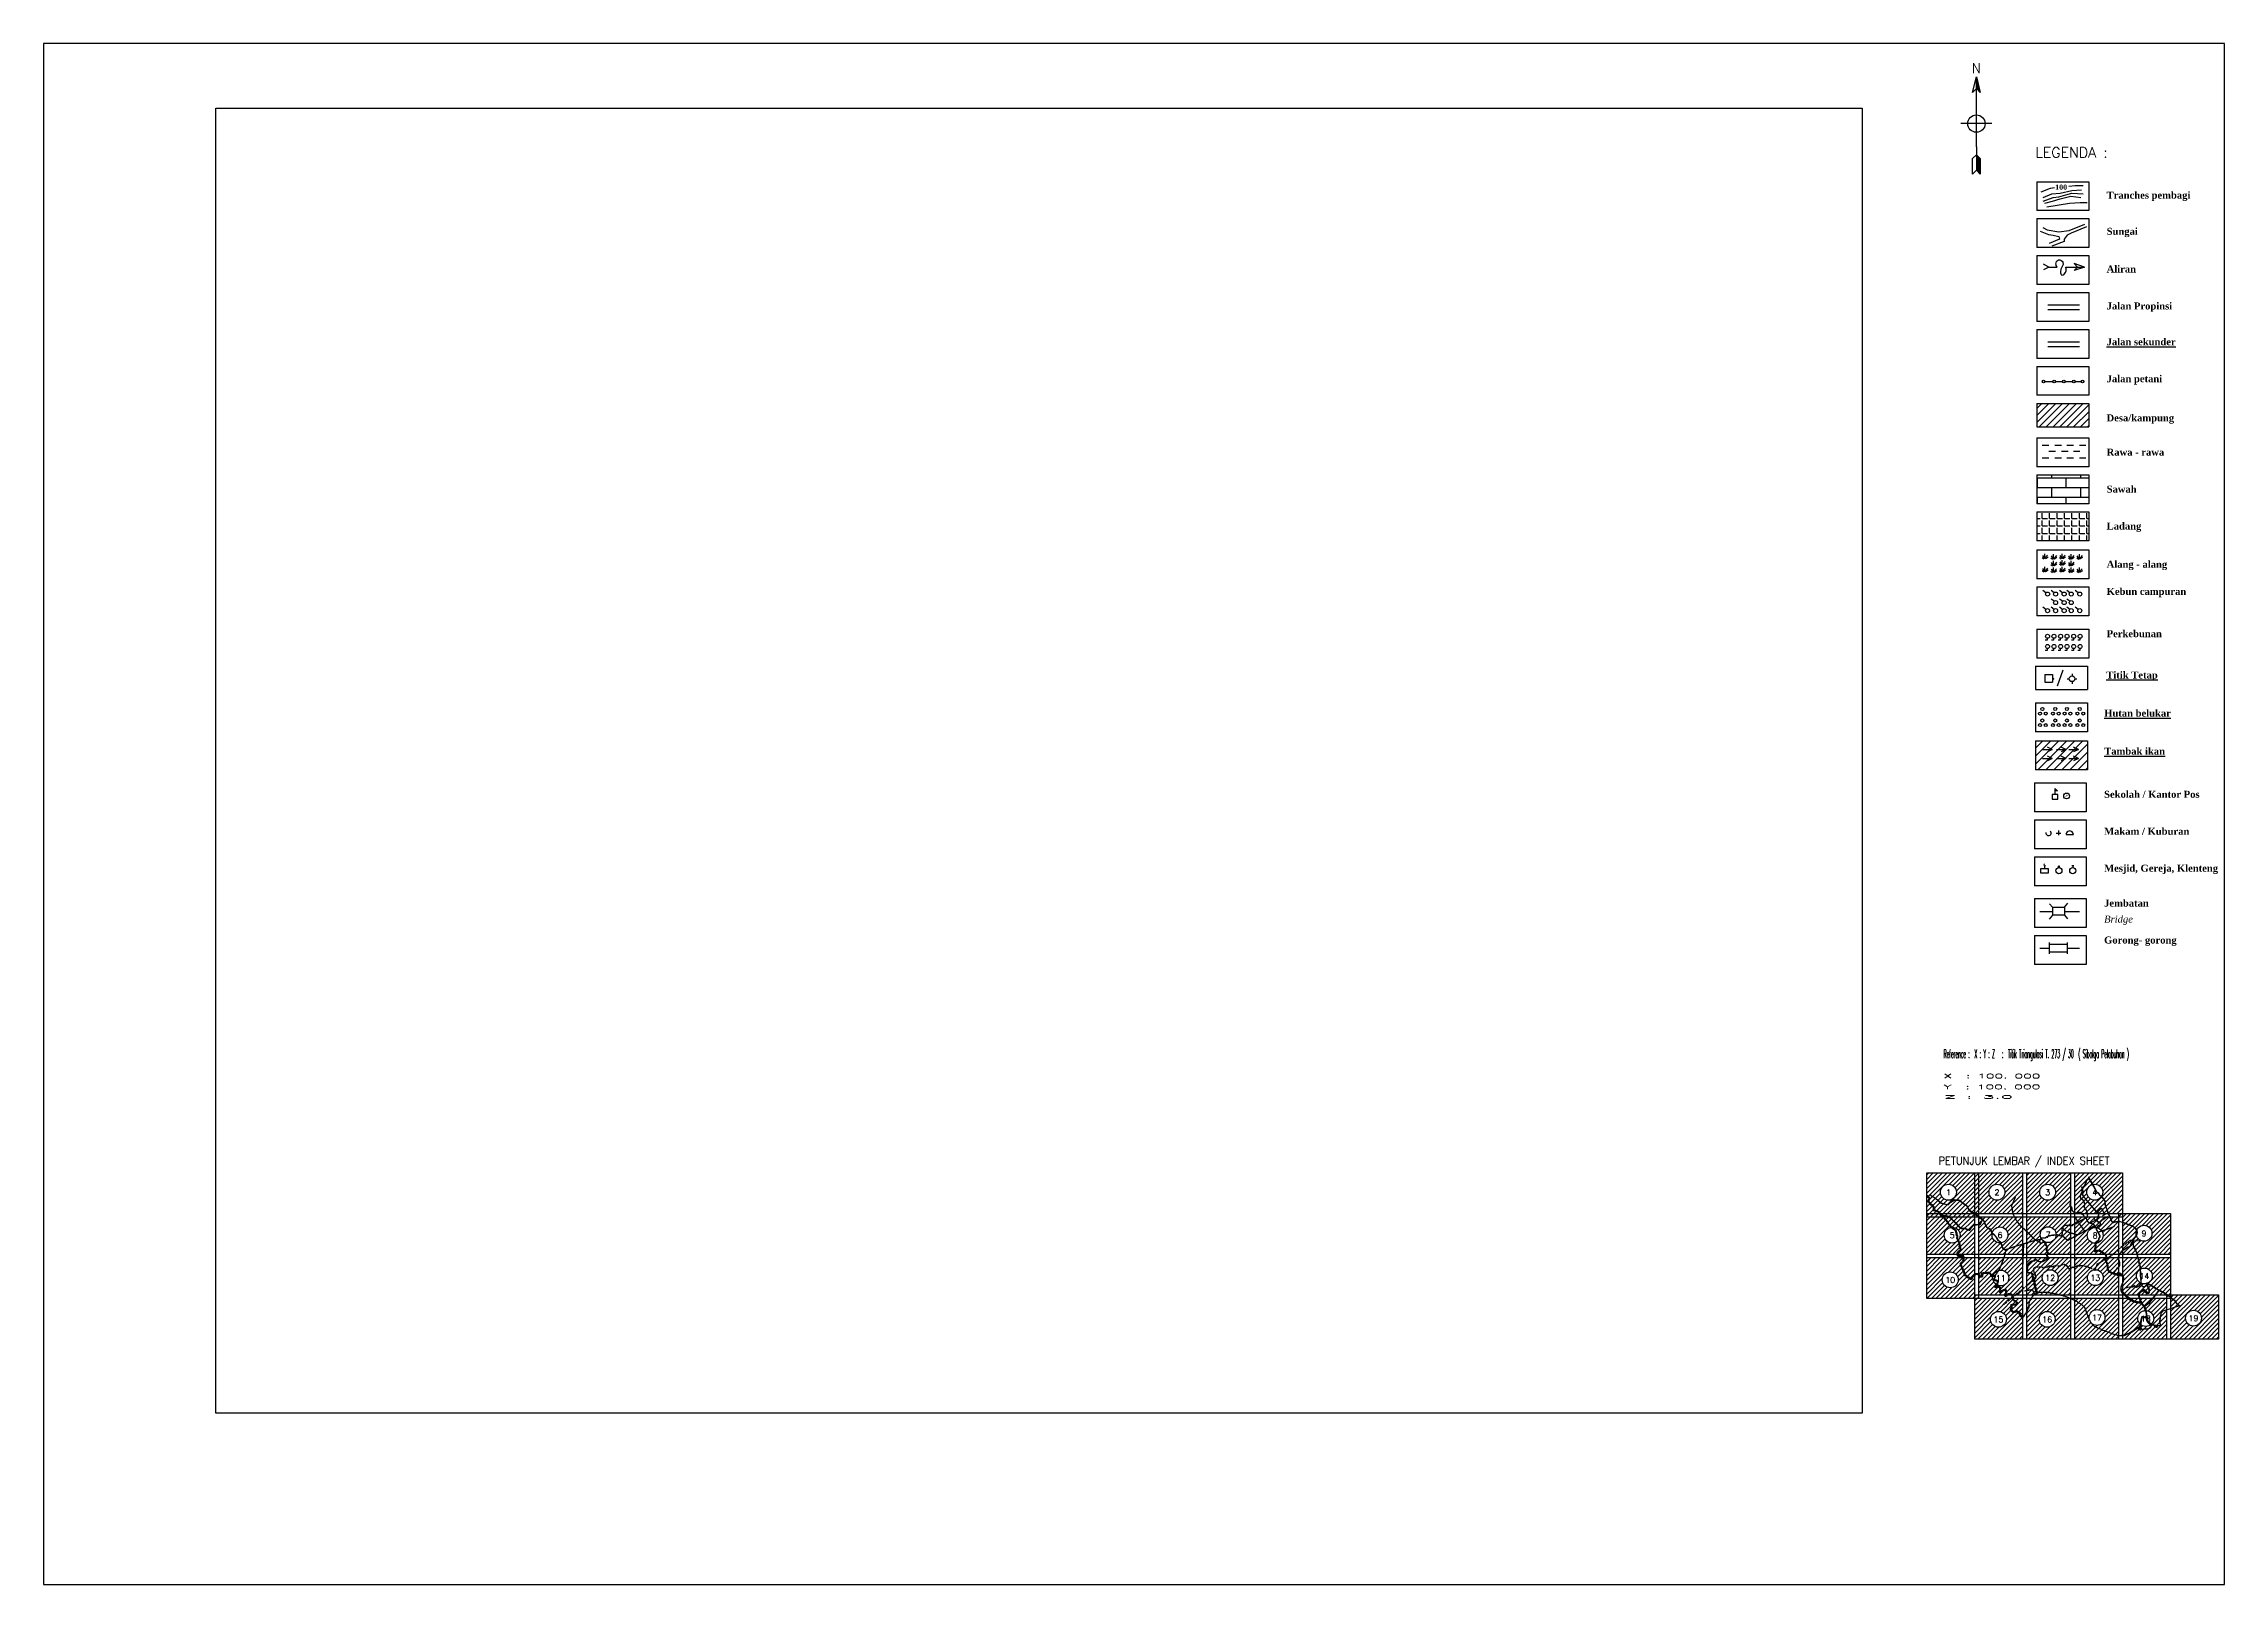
# Model space of a CAD drawing. Header units: metres. Extents: x 511779 to 512620, y 196282 to 196876.
import ezdxf
from ezdxf.enums import TextEntityAlignment as Align

# ---------------------------------------------------------------- set-up
doc = ezdxf.new("R2010")
doc.units = ezdxf.units.M
doc.header["$MEASUREMENT"] = 0
doc.header["$PDSIZE"] = 0.1
doc.linetypes.add('DASHDOT', pattern=[1, 0.5, -0.25, 0, -0.25])
doc.linetypes.add('DASHED2', pattern=[0.375, 0.25, -0.125])
doc.layers.get('0').update_dxf_attribs({"linetype": 'CONTINUOUS'})
for name, color, linetype in [('BANGUNAN', 5, 'CONTINUOUS'), ('GRID', 7, 'CONTINUOUS'), ('KOP', 7, 'CONTINUOUS'), ('legenda', 7, 'CONTINUOUS'), ('LINE', 7, 'CONTINUOUS'), ('sungai', 45, 'CONTINUOUS')]:
    doc.layers.add(name, color=color, linetype=linetype)
doc.styles.get("Standard").update_dxf_attribs({"font": 'Simplex.shx'})
pattern_1 = [(45, (71.4876, 0), (-0.8838834765, 0.8838834765), [])]

msp = doc.modelspace()

# ---------------------------------------------------------------- texts
at = {"color": 5, "ltscale": 30}
for s, height, p in [('1', 2.23, (512513.7, 196432.3)), ('2', 2.23, (512532.42, 196432.3)), ('3', 2.23, (512551.95, 196432.3)), ('4', 2.23, (512570.13, 196432.3)), ('5', 2.23, (512515.16, 196415.75)), ('6', 2.23, (512533.57, 196415.85)), ('7', 2.23, (512552.15, 196415.93)), ('8', 2.23, (512570.29, 196415.68)), ('9', 2.23, (512589.14, 196416.49)), ('10', 2.228, (512514.4, 196398.52)), ('11', 2.228, (512533.9, 196399.25)), ('12', 2.228, (512552.95, 196399.38)), ('13', 2.228, (512570.35, 196399.38)), ('14', 2.228, (512589.27, 196400.03)), ('15', 2.228, (512532.99, 196383.31)), ('16', 2.228, (512551.79, 196383.31)), ('17', 2.228, (512571.02, 196384.01)), ('18', 2.228, (512589.8, 196383.65)), ('19', 2.228, (512608.21, 196383.77))]:
    msp.add_text(s, height=height, dxfattribs=at).set_placement(p, align=Align.CENTER)
at = {"layer": 'KOP', "color": 75, "linetype": 'Continuous'}
msp.add_text('LEGENDA :', height=4, dxfattribs=at).set_placement((512547.18, 196832.36))
for s, height, width, p, p2 in [('Reference :  X : Y : Z   :  Titik Triangulasi T. 273 / 30  ( Sibolga Pelabuhan )', 3.2513, 0.337262, (512511.83, 196485.23), (512583.31, 196485.23)), ('Y  : 100. 000', 1.6972, 1.998754, (512511.84, 196473.21), (512549.16, 196473.21)), ('X  : 100. 000', 1.6972, 1.998754, (512511.84, 196477.43), (512549.16, 196477.43)), ('Z : 3.0', 1.209, 3.946258, (512512.03, 196469.6), (512538.62, 196469.6)), ('PETUNJUK LEMBAR / INDEX SHEET', 3, 0.814307, (512509.86, 196444.1), (512575.82, 196444.1))]:
    msp.add_text(s, height=height, dxfattribs=dict(at, width=width)).set_placement(p, p2, align=Align.FIT)
at = {"layer": 'legenda', "color": 2, "ltscale": 30, "insert": (512554.87, 196821.96), "char_height": 2.013, "width": 28.6217, "attachment_point": 1}
msp.add_mtext('{\\fTimes New Roman|b1|i0|c0|p18;100}', dxfattribs=at)
at = {"layer": 'legenda', "color": 3, "ltscale": 30, "attachment_point": 1}
for s, insert, char_height, width in [('{\\fTimes New Roman|b1|i0|c0|p18;Tranches pembagi}', (512574.72, 196819.24), 2.7, 40), ('{\\fTimes New Roman|b1|i0|c0|p18;Sungai}', (512574.72, 196805.29), 2.7, 40), ('{\\fTimes New Roman|b1|i0|c0|p18;Aliran}', (512574.72, 196790.76), 2.7, 40), ('{\\fTimes New Roman|b1|i0|c0|p18;Jalan Propinsi}', (512574.72, 196776.52), 2.7, 40), ('{\\fTimes New Roman|b1|i0|c0|p18;\\LJalan sekunder}', (512574.72, 196762.7), 2.7, 40), ('{\\fTimes New Roman|b1|i0|c0|p18;Jalan petani}', (512574.72, 196748.46), 2.7, 40), ('{\\fTimes New Roman|b1|i0|c0|p18;Desa/kampung}', (512574.67, 196733.37), 2.7, 40), ('{\\fTimes New Roman|b1|i0|c0|p18;Rawa - rawa}', (512574.72, 196720.15), 2.7, 40), ('{\\fTimes New Roman|b1|i0|c0|p18;Sawah}', (512574.72, 196705.91), 2.7, 40), ('{\\fTimes New Roman|b1|i0|c0|p18;Ladang}', (512574.72, 196691.67), 2.7, 40), ('{\\fTimes New Roman|b1|i0|c0|p18;Alang - alang}', (512574.72, 196676.92), 2.7, 40), ('{\\fTimes New Roman|b1|i0|c0|p18;Kebun campuran}', (512574.72, 196666.46), 2.7, 40), ('{\\fTimes New Roman|b1|i0|c0|p18;Perkebunan}', (512574.72, 196650.17), 2.7, 40), ('{\\fTimes New Roman|b1|i0|c0|p18;\\LTitik Tetap}', (512574.59, 196634.23), 2.7, 40), ('{\\fTimes New Roman|b1|i0|c0|p18;\\LHutan belukar}', (512573.77, 196619.53), 2.7, 40), ('{\\fTimes New Roman|b1|i0|c0|p18;\\LTambak ikan}', (512573.77, 196604.88), 2.7, 40), ('{\\fTimes New Roman|b0|i1|c0|p18;P}', (512558.85, 196586.79), 0.8946, 12.7208), ('{\\fTimes New Roman|b1|i0|c0|p18;Sekolah / Kantor Pos}', (512573.74, 196588.25), 2.7, 40), ('{\\fTimes New Roman|b1|i0|c0|p18;Makam / Kuburan }', (512573.74, 196574), 2.7, 40), ('{\\fTimes New Roman|b1|i0|c0|p18;Mesjid, Gereja, Klenteng}', (512573.74, 196559.76), 2.7, 54.898), ('{\\fTimes New Roman|b1|i0|c0|p18;Jembatan}', (512573.74, 196546.3), 2.7, 40), ('{\\fTimes New Roman|b0|i1|c0|p18;Bridge}', (512573.74, 196540.12), 2.7, 40), ('{\\fTimes New Roman|b1|i0|c0|p18;Gorong- gorong}', (512573.74, 196532.06), 2.7, 40)]:
    msp.add_mtext(s, dxfattribs=dict(at, insert=insert, char_height=char_height, width=width))
at = {"layer": 'LINE', "color": 4, "linetype": 'Continuous'}
msp.add_text('N', height=3.75, dxfattribs=at).set_placement((512524.49, 196864.96), align=Align.CENTER)

# ---------------------------------------------------------------- blocks, each defined once
blk = doc.blocks.new('jembatan')
at = {"color": 74, "linetype": 'Continuous'}
for p, q in [((0, 2.2), (-0.8, 3.2)), ((0, 2.2), (0, -2.2)), ((0, 2.2), (3.5, 2.2)), ((3.5, 2.2), (4.3, 3.2)), ((3.5, 2.2), (3.5, -2.2)), ((0, -2.2), (-0.8, -3.2)), ((0, -2.2), (3.5, -2.2)), ((3.5, -2.2), (4.3, -3.2))]:
    blk.add_line(p, q, dxfattribs=at)

# ---------------------------------------------------------------- hatches: boundary and pattern name
at = {"layer": 'KOP', "linetype": 'Continuous'}
h = msp.add_hatch(dxfattribs=at)
h.set_pattern_fill('ANSI31', color=73, scale=15, style=0)
h.set_pattern_definition([(45, (561887.7334, 206390.8655), (-1.325825215, 1.325825215), [])])
h.paths.add_polyline_path([(512567.86, 196728.51), (512567.86, 196737.51), (512547.86, 196737.51), (512547.86, 196728.51)])
at = {"layer": 'KOP', "ltscale": 0.5}
h = msp.add_hatch(dxfattribs=at)
h.set_pattern_fill('LINE', color=1, scale=10, angle=45, style=0)
h.set_pattern_definition(pattern_1)
h.paths.add_polyline_path([(512505.33, 196440.95), (512525.28, 196440.95), (512525.28, 196423.85), (512505.33, 196423.85)])
edge = h.paths.add_edge_path(flags=16)
edge.add_arc((512513.7, 196433.48), 3.06, 0, 360)
h = msp.add_hatch(dxfattribs=at)
h.set_pattern_fill('ANSI31', color=1, scale=10, style=0)
h.set_pattern_definition(pattern_1)
edge = h.paths.add_edge_path(flags=16)
edge.add_arc((512532.42, 196433.48), 3.06, 0, 360)
h.paths.add_polyline_path([(512523.86, 196440.95), (512543.81, 196440.95), (512543.81, 196423.85), (512523.86, 196423.85)])
h.paths.add_polyline_path([(512542.38, 196440.95), (512562.33, 196440.95), (512562.33, 196423.85), (512542.38, 196423.85)])
edge = h.paths.add_edge_path(flags=16)
edge.add_arc((512551.95, 196433.48), 3.06, 0, 360)
h.paths.add_polyline_path([(512560.91, 196440.95), (512580.86, 196440.95), (512580.86, 196423.85), (512560.91, 196423.85)])
edge = h.paths.add_edge_path(flags=16)
edge.add_arc((512570.13, 196433.48), 3.06, 0, 360)
h.paths.add_polyline_path([(512579.43, 196425.28), (512599.38, 196425.28), (512599.38, 196408.18), (512579.43, 196408.18)])
edge = h.paths.add_edge_path(flags=16)
edge.add_arc((512589.14, 196417.66), 3.06, 0, 360)
h.paths.add_polyline_path([(512560.91, 196425.28), (512580.86, 196425.28), (512580.86, 196408.18), (512560.91, 196408.18)])
h.paths.add_polyline_path([(512542.38, 196425.28), (512562.33, 196425.28), (512562.33, 196408.18), (512542.38, 196408.18)])
h.paths.add_polyline_path([(512523.86, 196425.28), (512543.81, 196425.28), (512543.81, 196408.18), (512523.86, 196408.18)])
h.paths.add_polyline_path([(512505.33, 196425.28), (512525.28, 196425.28), (512525.28, 196408.18), (512505.33, 196408.18)])
h.paths.add_polyline_path([(512523.86, 196409.6), (512543.81, 196409.6), (512543.81, 196392.5), (512523.86, 196392.5)])
h.paths.add_polyline_path([(512505.33, 196409.6), (512525.28, 196409.6), (512525.28, 196392.5), (512505.33, 196392.5)])
h.paths.add_polyline_path([(512542.38, 196409.6), (512562.33, 196409.6), (512562.33, 196392.5), (512542.38, 196392.5)])
h.paths.add_polyline_path([(512560.91, 196409.6), (512580.86, 196409.6), (512580.86, 196392.5), (512560.91, 196392.5)])
h.paths.add_polyline_path([(512579.43, 196409.6), (512599.38, 196409.6), (512599.38, 196392.5), (512579.43, 196392.5)])
h.paths.add_polyline_path([(512597.96, 196393.93), (512617.91, 196393.93), (512617.91, 196376.83), (512597.96, 196376.83)])
h.paths.add_polyline_path([(512579.43, 196393.93), (512599.38, 196393.93), (512599.38, 196376.83), (512579.43, 196376.83)])
h.paths.add_polyline_path([(512560.91, 196393.93), (512580.86, 196393.93), (512580.86, 196376.83), (512560.91, 196376.83)])
h.paths.add_polyline_path([(512542.38, 196393.93), (512562.33, 196393.93), (512562.33, 196376.83), (512542.38, 196376.83)])
h.paths.add_polyline_path([(512523.86, 196393.93), (512543.81, 196393.93), (512543.81, 196376.83), (512523.86, 196376.83)])
edge = h.paths.add_edge_path(flags=16)
edge.add_arc((512571.02, 196385.19), 3.06, 0, 360)
edge = h.paths.add_edge_path(flags=16)
edge.add_arc((512551.79, 196384.48), 3.06, 0, 360)
edge = h.paths.add_edge_path(flags=16)
edge.add_arc((512532.99, 196384.48), 3.06, 0, 360)
edge = h.paths.add_edge_path(flags=16)
edge.add_arc((512533.9, 196400.42), 3.06, 0, 360)
edge = h.paths.add_edge_path(flags=16)
edge.add_arc((512514.4, 196399.69), 3.06, 0, 360)
edge = h.paths.add_edge_path(flags=16)
edge.add_arc((512515.16, 196416.93), 3.06, 0, 360)
edge = h.paths.add_edge_path(flags=16)
edge.add_arc((512533.57, 196417.02), 3.06, 0, 360)
edge = h.paths.add_edge_path(flags=16)
edge.add_arc((512552.15, 196417.11), 3.06, 0, 360)
edge = h.paths.add_edge_path(flags=16)
edge.add_arc((512552.95, 196400.56), 3.06, 0, 360)
edge = h.paths.add_edge_path(flags=16)
edge.add_arc((512570.35, 196400.56), 3.06, 0, 360)
edge = h.paths.add_edge_path(flags=16)
edge.add_arc((512570.29, 196416.85), 3.06, 0, 360)
edge = h.paths.add_edge_path(flags=16)
edge.add_arc((512589.27, 196401.2), 3.06, 0, 360)
edge = h.paths.add_edge_path(flags=16)
edge.add_arc((512589.8, 196384.82), 3.06, 0, 360)
edge = h.paths.add_edge_path(flags=16)
edge.add_arc((512608.21, 196384.94), 3.06, 0, 360)
at = {"layer": 'legenda', "ltscale": 30}
h = msp.add_hatch(color=3, dxfattribs=at)
h.paths.add_polyline_path([(512549.9, 196746.02, 1), (512550.89, 196746.02, 1)])
h.paths.add_polyline_path([(512554.99, 196746.02, 1), (512553.99, 196746.02, 1)])
h.paths.add_polyline_path([(512558.73, 196746.02, 1), (512557.73, 196746.02, 1)])
h.paths.add_polyline_path([(512561.59, 196746.02, 1), (512562.59, 196746.02, 1)])
h.paths.add_polyline_path([(512564.95, 196746.02, 1), (512565.95, 196746.02, 1)])
h = msp.add_hatch(dxfattribs=at)
h.set_pattern_fill('AR-BRSTD', color=2, scale=0.054771, style=0)
h.set_pattern_definition([(0, (500644.9706, 182372.202), (0, 3.7103124), []), (90, (500644.9706, 182372.202), (-5.564773, 3.7103124), [3.7103124, -3.7103124])])
h.paths.add_polyline_path([(512567.86, 196698.91), (512567.86, 196710.07), (512547.86, 196710.07), (512547.86, 196698.91)])
h = msp.add_hatch(dxfattribs=at)
h.set_pattern_fill('ANGLE', color=2, scale=0.410785, style=0)
h.set_pattern_definition([(0, (500644.9706, 182372.356), (0, 2.86933606), [2.08678986, -0.7825462]), (90, (500644.9706, 182372.356), (-2.86933606, 2e-16), [2.08678986, -0.7825462])])
h.paths.add_polyline_path([(512547.86, 196695.83), (512547.86, 196684.67), (512567.86, 196684.67), (512567.86, 196695.83)])
h = msp.add_hatch(dxfattribs=at)
h.set_pattern_fill('LINE', color=2, scale=0.684642, angle=45, style=0)
h.set_pattern_definition([(45, (500644.39, 182411.5915), (-1.5370659, 1.5370659), [])])
h.paths.add_polyline_path([(512547.28, 196607.55), (512547.28, 196596.39), (512567.28, 196596.39), (512567.28, 196607.55)])
msp.add_hatch(color=3, dxfattribs=at).paths.add_polyline_path([(512555.81, 196588.21), (512554.68, 196589.07), (512554.68, 196588.15)])
at = {"layer": 'sungai', "ltscale": 30}
for points in [[(512565.24, 196435.41), (512565.25, 196435.4), (512565.25, 196435.4), (512565.26, 196435.39), (512565.27, 196435.38), (512565.27, 196435.37), (512565.28, 196435.37), (512565.28, 196435.36), (512565.29, 196435.36), (512565.3, 196435.35), (512565.3, 196435.34), (512565.31, 196435.34), (512565.31, 196435.33), (512565.32, 196435.33), (512565.33, 196435.32), (512565.33, 196435.31), (512565.34, 196435.31), (512565.34, 196435.3), (512565.35, 196435.29), (512565.36, 196435.29), (512565.36, 196435.28), (512565.37, 196435.27), (512565.37, 196435.26), (512565.38, 196435.26), (512565.38, 196435.25), (512565.39, 196435.24), (512565.39, 196435.24), (512565.39, 196435.23), (512565.4, 196435.23), (512565.4, 196435.22), (512565.4, 196435.22), (512565.4, 196435.21), (512565.41, 196435.21), (512565.41, 196435.2), (512565.41, 196435.19), (512565.42, 196435.18), (512565.42, 196435.17), (512565.42, 196435.16), (512565.42, 196435.15), (512565.43, 196435.14), (512565.43, 196435.13), (512565.43, 196435.12), (512565.43, 196435.11), (512565.43, 196435.1), (512565.42, 196435.09), (512565.42, 196435.08), (512565.42, 196435.07), (512565.42, 196435.06), (512565.42, 196435.05), (512565.41, 196435.04), (512565.41, 196435.04), (512565.41, 196435.03), (512565.41, 196435.03), (512565.41, 196435.03), (512565.41, 196435.04), (512565.41, 196435.04), (512565.41, 196435.04), (512565.41, 196435.04), (512565.41, 196435.05), (512565.41, 196435.05), (512565.41, 196435.05), (512565.41, 196435.05), (512565.41, 196435.05), (512565.41, 196435.06), (512565.41, 196435.06), (512565.41, 196435.06), (512565.41, 196435.06), (512565.41, 196435.06), (512565.41, 196435.07), (512565.41, 196435.07), (512565.4, 196435.07), (512565.4, 196435.07), (512565.4, 196435.08), (512565.4, 196435.08), (512565.4, 196435.08), (512565.4, 196435.08), (512565.39, 196435.08), (512565.39, 196435.08), (512565.39, 196435.08), (512565.39, 196435.08), (512565.39, 196435.08), (512565.39, 196435.08), (512565.38, 196435.08), (512565.38, 196435.08), (512565.38, 196435.08), (512565.38, 196435.08), (512565.38, 196435.08), (512565.38, 196435.08), (512565.37, 196435.08), (512565.37, 196435.08), (512565.37, 196435.08), (512565.37, 196435.08), (512565.37, 196435.08), (512565.37, 196435.08), (512565.37, 196435.08), (512565.37, 196435.08), (512565.36, 196435.08), (512565.36, 196435.08), (512565.36, 196435.08), (512565.36, 196435.08), (512565.35, 196435.08), (512565.35, 196435.08), (512565.35, 196435.08), (512565.35, 196435.08), (512565.35, 196435.08), (512565.34, 196435.08), (512565.34, 196435.07), (512565.34, 196435.07), (512565.34, 196435.07), (512565.33, 196435.07), (512565.33, 196435.06), (512565.33, 196435.09), (512565.34, 196435.11), (512565.34, 196435.12), (512565.34, 196435.13), (512565.34, 196435.14), (512565.34, 196435.15), (512565.34, 196435.16), (512565.33, 196435.17), (512565.33, 196435.18), (512565.32, 196435.19), (512565.32, 196435.2), (512565.31, 196435.21), (512565.3, 196435.22), (512565.3, 196435.23), (512565.29, 196435.23), (512565.28, 196435.24), (512565.28, 196435.25), (512565.27, 196435.26), (512565.27, 196435.27), (512565.26, 196435.27), (512565.26, 196435.28), (512565.25, 196435.29), (512565.25, 196435.29), (512565.24, 196435.3), (512565.24, 196435.3), (512565.23, 196435.31), (512565.23, 196435.31), (512565.23, 196435.31), (512565.22, 196435.32), (512565.22, 196435.32), (512565.22, 196435.32), (512565.21, 196435.33), (512565.21, 196435.33), (512565.21, 196435.34), (512565.2, 196435.34), (512565.2, 196435.35), (512565.2, 196435.35), (512565.2, 196435.36), (512565.2, 196435.36), (512565.19, 196435.36), (512565.19, 196435.37), (512565.19, 196435.37), (512565.19, 196435.38), (512565.19, 196435.38), (512565.18, 196435.39), (512565.18, 196435.39), (512565.18, 196435.4), (512565.17, 196435.4), (512565.17, 196435.41), (512565.16, 196435.42), (512565.15, 196435.42), (512565.15, 196435.43), (512565.14, 196435.44), (512565.12, 196435.45), (512565.11, 196435.46), (512565.09, 196435.48), (512565.12, 196435.54), (512565.15, 196435.51), (512565.17, 196435.49), (512565.19, 196435.47), (512565.21, 196435.45), (512565.22, 196435.44), (512565.23, 196435.42)], [(512506.22, 196429.96), (512506.23, 196430.26), (512506.51, 196430.82), (512506.48, 196431.27), (512506.37, 196431.5), (512506.15, 196431.59), (512505.69, 196432.08), (512505.47, 196431.91), (512505.96, 196431.38), (512506.09, 196431.33), (512506.23, 196430.88), (512505.91, 196430.18), (512505.95, 196429.87)], [(512512.56, 196423.14), (512512.41, 196423.4), (512510.94, 196424.63), (512510.8, 196424.99), (512510.2, 196425.86), (512508.53, 196426.58), (512508.22, 196426.64), (512508.21, 196427.69), (512507.67, 196428.51), (512506.97, 196428.82), (512506.71, 196429.24), (512506.29, 196429.76), (512506.22, 196429.96), (512505.95, 196429.87), (512506.07, 196429.59), (512506.24, 196429.45), (512506.32, 196429.23), (512506.74, 196428.67), (512507.47, 196428.34), (512507.91, 196427.67), (512507.98, 196426.48), (512508.18, 196426.3), (512508.36, 196426.32), (512510.01, 196425.66), (512510.7, 196424.49), (512511.76, 196423.64), (512512.28, 196423.09)], [(512513.23, 196422.04), (512513.48, 196421.56), (512513.74, 196421.59), (512513.37, 196422.23), (512512.65, 196423.03, -0.004492), (512512.63, 196423.05, -0.047288), (512512.56, 196423.14), (512512.29, 196423.09), (512512.46, 196422.83)], [(512514.05, 196421.14), (512513.96, 196421.26, -0.01595), (512513.88, 196421.37), (512513.81, 196421.46), (512513.74, 196421.59), (512513.48, 196421.56), (512513.72, 196421.13), (512514.16, 196420.61), (512514.37, 196420.35), (512514.68, 196420.4)], [(512514.88, 196419.73), (512515.46, 196419.47), (512515.51, 196419.38), (512515.8, 196419.42), (512515.76, 196419.44), (512515.6, 196419.68), (512515.04, 196419.92), (512514.96, 196420.08), (512514.68, 196420.4), (512514.37, 196420.35)], [(512515.51, 196419.38), (512515.48, 196419.38), (512515.53, 196419.25), (512515.64, 196419.14), (512515.81, 196419.15), (512516.15, 196418.86), (512516.47, 196418.56), (512516.51, 196418.91), (512516.35, 196419.03), (512516, 196419.39), (512515.82, 196419.41)], [(512516.13, 196418.91), (512516.46, 196418.58), (512516.47, 196418.53, -0.010996), (512516.48, 196418.51, -0.041744), (512516.51, 196418.45, -0.019582), (512516.55, 196418.3, -0.038448), (512516.57, 196418.15), (512516.58, 196418.13), (512516.87, 196418.17), (512516.85, 196418.42), (512516.73, 196418.66, 0.023244), (512516.7, 196418.71), (512516.56, 196418.87), (512516.4, 196418.99), (512516.38, 196419, -0.077045), (512516.21, 196419.2), (512516.04, 196419.38, 0.000786), (512516.04, 196419.38), (512515.98, 196419.41), (512515.84, 196419.41), (512515.82, 196419.41, -0.03321), (512515.8, 196419.42), (512515.51, 196419.38), (512515.61, 196419.18), (512515.82, 196419.17)], [(512516.88, 196418.02, -0.001467), (512516.88, 196418.03), (512516.87, 196418.17), (512516.58, 196418.13), (512516.61, 196418), (512516.82, 196417.52), (512516.73, 196417.19), (512517.01, 196417.2), (512517.09, 196417.52)], [(512517.02, 196417.02, -0.039821), (512516.98, 196417.08), (512516.98, 196417.08), (512517.01, 196417.2), (512516.73, 196417.19), (512516.7, 196417.07), (512516.85, 196416.8), (512517.05, 196416.61, 0.023975), (512517.01, 196416.65), (512517.01, 196416.65, -0.023976), (512517.05, 196416.61), (512517.14, 196416.52), (512516.9, 196415.92), (512516.91, 196415.89), (512517.18, 196415.92), (512517.18, 196415.92, -0.0062), (512517.23, 196416.06), (512517.38, 196416.43), (512517.39, 196416.55), (512517.36, 196416.66), (512517.24, 196416.84)], [(512517.65, 196414.37), (512517.97, 196413.43), (512518.18, 196413.38), (512518.19, 196413.52), (512517.85, 196414.55), (512517.18, 196415.92), (512516.91, 196415.89)], [(512519.45, 196408.71), (512519.45, 196408.12), (512519.45, 196407.6), (512519.31, 196407.17), (512519.58, 196407.17), (512519.76, 196407.83), (512519.7, 196408.88), (512519.54, 196408.99), (512518.92, 196408.96), (512517.84, 196408.88), (512517.58, 196408.96), (512517.33, 196409.84), (512517.8, 196410.6), (512517.89, 196410.66), (512517.53, 196410.68), (512517.01, 196409.87), (512517.31, 196408.81), (512517.64, 196408.56)], [(512518.27, 196411.81), (512518.31, 196411.31, -0.000729), (512518.31, 196411.29), (512518.31, 196411.29, 0.000729), (512518.31, 196411.31), (512518.31, 196411.27), (512518.12, 196411.13, 0.000758), (512518.15, 196411.15), (512518.15, 196411.15), (512518.15, 196411.15), (512518.15, 196411.15), (512518.15, 196411.15), (512518.15, 196411.15), (512518.15, 196411.15), (512518.15, 196411.15, -0.000758), (512518.12, 196411.13), (512517.57, 196410.74), (512517.53, 196410.68), (512517.89, 196410.66), (512518.65, 196411.2), (512518.47, 196411.98), (512518.16, 196412.63), (512518.33, 196412.79), (512518.18, 196413.38), (512517.97, 196413.43), (512517.9, 196413.19), (512518.01, 196412.89), (512517.84, 196412.74), (512517.84, 196412.59, 0.028014), (512517.88, 196412.45)], [(512518.15, 196411.15), (512517.9, 196410.67), (512518.65, 196411.2), (512518.47, 196411.98), (512518.31, 196412.41), (512518.16, 196412.62), (512518.33, 196412.79), (512518.18, 196413.38), (512517.97, 196413.43), (512517.9, 196413.19), (512518.01, 196412.89), (512517.84, 196412.74), (512517.83, 196412.53), (512518.27, 196411.81), (512518.31, 196411.27)], [(512518.62, 196405.83), (512518.67, 196406.01), (512519.47, 196406.77), (512519.55, 196407.07, -0.018691), (512519.46, 196406.86), (512519.46, 196406.86, 0.018691), (512519.55, 196407.07), (512519.58, 196407.17), (512519.31, 196407.17), (512519.28, 196407.08), (512518.38, 196406.25), (512518.32, 196406.04, 0.041126), (512518.31, 196406.01, 0.020904), (512518.33, 196405.84), (512518.47, 196405.23, 0.00525), (512518.51, 196405.08), (512518.86, 196404.42), (512519.1, 196404.46), (512518.96, 196404.67)], [(512519.64, 196402.77), (512519.68, 196402.56), (512520, 196402.68), (512519.98, 196402.84), (512519.63, 196403.33), (512519.42, 196404), (512519.1, 196404.46), (512518.86, 196404.42), (512518.91, 196404.34), (512519.15, 196403.56, 0.004757), (512519.16, 196403.55)], [(512519.96, 196401.34), (512520.09, 196401.23, 0.005067), (512520.1, 196401.23), (512520.24, 196401.53), (512520.23, 196401.56), (512520.12, 196401.79), (512520, 196402.68), (512519.69, 196402.56, 0.007783), (512519.7, 196402.44), (512519.72, 196402.35)], [(512520.71, 196401.38, 0.040715), (512520.67, 196401.42, 0.00105), (512520.67, 196401.42), (512520.24, 196401.53), (512520.1, 196401.22), (512520.52, 196401.15), (512520.53, 196401.15)], [(512521.62, 196400.43), (512521.68, 196400.34), (512521.78, 196400.05), (512522.52, 196399.83), (512522.74, 196400.09), (512522.91, 196400.77), (512523.14, 196400.77), (512523.36, 196400.93), (512523.71, 196401.02), (512523.78, 196401.19), (512523.63, 196401.38), (512523.62, 196401.33), (512523.44, 196401.25), (512523.13, 196401.11), (512522.7, 196400.96), (512522.53, 196400.23), (512522.35, 196400.12), (512521.96, 196400.35), (512521.9, 196400.62), (512521.68, 196400.74), (512521.22, 196400.74), (512520.72, 196401.39), (512520.53, 196401.15), (512520.98, 196400.51)], [(512523.78, 196401.19), (512524.03, 196401.75), (512524.1, 196401.76), (512523.92, 196402), (512523.86, 196401.99), (512523.71, 196401.79), (512523.63, 196401.38)], [(512524.92, 196401.74), (512525.14, 196401.94), (512525.05, 196401.99, 0.058703), (512524.93, 196402.03, 0.007303), (512524.86, 196402.04), (512524.28, 196402.06, 0.003399), (512524.24, 196402.06), (512523.92, 196402), (512524.1, 196401.76), (512524.4, 196401.78)], [(512525.14, 196401.94), (512524.92, 196401.74, -0.004763), (512524.93, 196401.73), (512524.93, 196401.73), (512524.93, 196401.73, -0.014103), (512524.96, 196401.72, -0.023161), (512525.08, 196401.67, -0.01555), (512525.26, 196401.56, -0.002628), (512525.42, 196401.46), (512525.54, 196401.4), (512525.55, 196401.38), (512525.69, 196401.61)], [(512525.81, 196401.54), (512525.69, 196401.61), (512525.55, 196401.38), (512525.56, 196401.37, -0.000986), (512525.57, 196401.36), (512525.57, 196401.36), (512525.57, 196401.36), (512525.57, 196401.36, 0.000986), (512525.56, 196401.37), (512526, 196400.88), (512526.42, 196400.71, 0.08825), (512526.53, 196400.73), (512526.71, 196400.87), (512526.52, 196401.11), (512526.52, 196401.06), (512526.25, 196401.09)], [(512525.81, 196401.54), (512525.75, 196401.58, -0.010705), (512525.81, 196401.54), (512525.81, 196401.54, 0.010705), (512525.75, 196401.58), (512525.69, 196401.61), (512525.55, 196401.38), (512526.25, 196401.09)], [(512526.44, 196401.75), (512526.66, 196402.06), (512527.19, 196402.17), (512527.01, 196402.34), (512526.43, 196402.22), (512526.35, 196402)], [(512527.19, 196402.17), (512527.01, 196402.33), (512526.94, 196402.33), (512526.43, 196402.22), (512526.42, 196402.21, -0.012508), (512526.43, 196402.22), (512526.43, 196402.22, 0.000002), (512526.43, 196402.22), (512526.43, 196402.22), (512526.43, 196402.22), (512526.43, 196402.22, 0.012507), (512526.42, 196402.21), (512526.36, 196402), (512526.45, 196401.73), (512526.52, 196401.11), (512526.71, 196400.87), (512526.73, 196400.88, 0.009021), (512526.73, 196400.89, 0.014576), (512526.74, 196400.91, 0.000938), (512526.74, 196400.91), (512526.81, 196401.24, 0.003156), (512526.81, 196401.27), (512526.73, 196401.85), (512526.68, 196402, 0.058052), (512526.65, 196401.99), (512526.65, 196401.99, -0.056691), (512526.68, 196402, -0.000082), (512526.68, 196402), (512526.66, 196402.06)], [(512529.02, 196402.24), (512529.04, 196402.42), (512529.04, 196402.52, 0.049068), (512528.94, 196402.53), (512528.53, 196402.42), (512527.01, 196402.33), (512527.19, 196402.17), (512527.23, 196402.18)], [(512531.57, 196401.05), (512531.89, 196401.34), (512531.76, 196401.34), (512531.31, 196401.3), (512530.77, 196401.21), (512530.47, 196401.23), (512530.39, 196401.4), (512530.34, 196401.67, 0.09428), (512530.31, 196401.72), (512530.31, 196401.72, -0.09428), (512530.34, 196401.67), (512530.33, 196401.75), (512530.03, 196402.11), (512529.77, 196402.28, 0.00217), (512529.77, 196402.29, 0.037515), (512529.41, 196402.43, 0.032276), (512529.06, 196402.52, 0.010713), (512529.04, 196402.52), (512529.05, 196402.23), (512530.12, 196401.73), (512530.11, 196401.25), (512530.17, 196400.99), (512530.44, 196400.89)], [(512531.3, 196400.22), (512531.12, 196399.79), (512531.23, 196399.43, 0.024676), (512531.24, 196399.42), (512531.48, 196399.68), (512531.47, 196399.68), (512531.46, 196399.84), (512531.75, 196400.57), (512531.89, 196401.34), (512531.57, 196401.05), (512531.6, 196401.05), (512531.6, 196400.95), (512531.53, 196400.55)], [(512532.22, 196399.63), (512531.85, 196399.65), (512531.47, 196399.68, 0.027275), (512531.47, 196399.68), (512531.46, 196399.84), (512531.75, 196400.57), (512531.78, 196400.76, -0.000405), (512531.74, 196400.6), (512531.74, 196400.6, 0.000405), (512531.78, 196400.76), (512531.88, 196401.29, 0.062659), (512531.86, 196401.31), (512531.57, 196401.05), (512531.6, 196401.05), (512531.6, 196400.95), (512531.53, 196400.55), (512531.3, 196400.22), (512531.12, 196399.79), (512531.24, 196399.4), (512532.14, 196399.33), (512532.67, 196399, -0.024478), (512532.65, 196398.88), (512532.65, 196398.88, 0.023218), (512532.67, 196398.99, 0.011109), (512532.67, 196399), (512532.53, 196398.36), (512532.72, 196398.35), (512533.01, 196399.21), (512532.78, 196399.36)], [(512580.37, 196396.28), (512580.36, 196396.36), (512580.35, 196396.44), (512580.35, 196396.53), (512580.35, 196396.61), (512580.36, 196396.7), (512580.37, 196396.79), (512580.38, 196396.88), (512580.39, 196396.97), (512580.41, 196397.06), (512580.43, 196397.14), (512580.45, 196397.22), (512580.47, 196397.3), (512580.49, 196397.37), (512580.51, 196397.44), (512580.54, 196397.5), (512580.56, 196397.57), (512580.59, 196397.64), (512580.61, 196397.71), (512580.64, 196397.77), (512580.67, 196397.84), (512580.7, 196397.91), (512580.73, 196397.98), (512580.76, 196398.05), (512580.79, 196398.12), (512580.82, 196398.19), (512580.85, 196398.25), (512580.88, 196398.31), (512580.91, 196398.37), (512580.93, 196398.43), (512580.96, 196398.49), (512580.98, 196398.55), (512581.01, 196398.62), (512581.03, 196398.68), (512581.06, 196398.75), (512581.08, 196398.82), (512581.11, 196398.89), (512581.13, 196398.97), (512581.16, 196399.04), (512581.18, 196399.12), (512581.2, 196399.19), (512581.22, 196399.26), (512581.24, 196399.32), (512581.26, 196399.37), (512581.28, 196399.42), (512581.29, 196399.47), (512581.3, 196399.51), (512581.31, 196399.55), (512581.32, 196399.59), (512581.33, 196399.63), (512581.33, 196399.68), (512581.34, 196399.72), (512581.34, 196399.77), (512581.35, 196399.83), (512581.35, 196399.88), (512581.35, 196399.94), (512581.35, 196400.01), (512581.35, 196400.08), (512581.34, 196400.15), (512581.34, 196400.23), (512581.33, 196400.31), (512581.32, 196400.39), (512581.31, 196400.48), (512581.3, 196400.56), (512581.28, 196400.65), (512581.26, 196400.73), (512581.24, 196400.81), (512581.22, 196400.88), (512581.2, 196400.95), (512581.17, 196401.02), (512581.14, 196401.08), (512581.11, 196401.14), (512581.08, 196401.2), (512581.04, 196401.26), (512581, 196401.32), (512580.96, 196401.38), (512580.92, 196401.44), (512580.89, 196401.47), (512580.68, 196401.21), (512580.73, 196401.14), (512580.77, 196401.08), (512580.8, 196401.03), (512580.83, 196400.99), (512580.85, 196400.94), (512580.88, 196400.89), (512580.9, 196400.84), (512580.92, 196400.79), (512580.95, 196400.74), (512580.97, 196400.69), (512580.98, 196400.64), (512581.01, 196400.57), (512581.04, 196400.48), (512581.06, 196400.39), (512581.08, 196400.31), (512581.1, 196400.23), (512581.11, 196400.15), (512581.13, 196400.06), (512581.13, 196399.98), (512581.13, 196399.89), (512581.13, 196399.8), (512581.13, 196399.73), (512581.13, 196399.68), (512581.12, 196399.63), (512581.12, 196399.57), (512581.11, 196399.52), (512581.1, 196399.46), (512581.09, 196399.41), (512581.09, 196399.35), (512581.08, 196399.29), (512581.07, 196399.24), (512581.06, 196399.19), (512581.05, 196399.12), (512581.03, 196399.05), (512581.02, 196398.99), (512581, 196398.93), (512580.98, 196398.87), (512580.96, 196398.81), (512580.93, 196398.73), (512580.89, 196398.65), (512580.87, 196398.59), (512580.85, 196398.54), (512580.83, 196398.49), (512580.8, 196398.43), (512580.78, 196398.38), (512580.75, 196398.32), (512580.72, 196398.26), (512580.69, 196398.19), (512580.66, 196398.12), (512580.63, 196398.05), (512580.59, 196397.97), (512580.56, 196397.89), (512580.52, 196397.82), (512580.49, 196397.74), (512580.45, 196397.66), (512580.42, 196397.59), (512580.39, 196397.53), (512580.37, 196397.46), (512580.34, 196397.41), (512580.32, 196397.35), (512580.3, 196397.3), (512580.29, 196397.24), (512580.27, 196397.18), (512580.25, 196397.12), (512580.23, 196397.05), (512580.22, 196396.97), (512580.2, 196396.89), (512580.18, 196396.8), (512580.16, 196396.7), (512580.15, 196396.6), (512580.13, 196396.5), (512580.13, 196396.4), (512580.12, 196396.29), (512580.12, 196396.19), (512580.13, 196396.09), (512580.14, 196395.99), (512580.15, 196395.9), (512580.17, 196395.8), (512580.18, 196395.71), (512580.2, 196395.62), (512580.22, 196395.54), (512580.23, 196395.52), (512580.57, 196395.72), (512580.53, 196395.79), (512580.5, 196395.86), (512580.48, 196395.93), (512580.45, 196396), (512580.43, 196396.07), (512580.4, 196396.14), (512580.39, 196396.21)], [(512532.68, 196397.07), (512531.9, 196397.08), (512531.85, 196397.15), (512531.89, 196397.24), (512531.94, 196397.29), (512532.1, 196397.31), (512532.33, 196397.32), (512532.51, 196397.33), (512532.67, 196397.38), (512532.73, 196397.46), (512532.75, 196397.57), (512532.71, 196398.16), (512532.72, 196398.35), (512532.53, 196398.36), (512532.44, 196397.62), (512531.86, 196397.6), (512531.61, 196397.42), (512531.49, 196397.13), (512531.54, 196396.85), (512531.69, 196396.78), (512532.38, 196396.8), (512532.93, 196396.75), (512533.34, 196396.69), (512533.54, 196396.58), (512533.6, 196396.45), (512533.4, 196395.56), (512533.35, 196395.12), (512533.45, 196394.95), (512533.61, 196394.82), (512533.7, 196394.79), (512533.92, 196395.25), (512533.73, 196395.07), (512533.59, 196395.12), (512533.55, 196395.45), (512533.64, 196395.67), (512533.89, 196396.18), (512533.87, 196396.54), (512533.61, 196396.89), (512533.04, 196397.05)], [(512534.79, 196395.43), (512534.83, 196395.45), (512534.87, 196395.47), (512534.91, 196395.48), (512534.95, 196395.5), (512535, 196395.52), (512535.04, 196395.54), (512535.08, 196395.56), (512535.12, 196395.58), (512535.17, 196395.59), (512535.21, 196395.61), (512535.26, 196395.63), (512535.3, 196395.64), (512535.34, 196395.66), (512535.38, 196395.67), (512535.42, 196395.68), (512535.46, 196395.69), (512535.49, 196395.7), (512535.53, 196395.7), (512535.56, 196395.71), (512535.59, 196395.71), (512535.61, 196395.71), (512535.64, 196395.71), (512535.66, 196395.71), (512535.67, 196395.7), (512535.69, 196395.69), (512535.71, 196395.68), (512535.72, 196395.66), (512535.73, 196395.64), (512535.75, 196395.61), (512535.76, 196395.58), (512535.77, 196395.55), (512535.79, 196395.5), (512535.8, 196395.46), (512535.81, 196395.41), (512535.83, 196395.36), (512535.84, 196395.31), (512535.85, 196395.26), (512535.86, 196395.21), (512535.87, 196395.16), (512535.88, 196395.11), (512535.88, 196395.09), (512536.13, 196395.13), (512536.12, 196395.16), (512536.11, 196395.21), (512536.11, 196395.26), (512536.1, 196395.31), (512536.09, 196395.36), (512536.08, 196395.41), (512536.07, 196395.45), (512536.06, 196395.5), (512536.06, 196395.54), (512536.05, 196395.58), (512536.04, 196395.62), (512536.03, 196395.65), (512536.03, 196395.69), (512536.02, 196395.72), (512536.01, 196395.75), (512536.01, 196395.78), (512536, 196395.81), (512536, 196395.84), (512535.99, 196395.86), (512535.98, 196395.88), (512535.97, 196395.91), (512535.96, 196395.92), (512535.95, 196395.94), (512535.94, 196395.96), (512535.92, 196395.97), (512535.91, 196395.98), (512535.89, 196395.99), (512535.87, 196396), (512535.85, 196396.01), (512535.83, 196396.01), (512535.81, 196396.01), (512535.79, 196396.02), (512535.77, 196396.02), (512535.74, 196396.02), (512535.72, 196396.02), (512535.7, 196396.02), (512535.68, 196396.02), (512535.65, 196396.01), (512535.63, 196396.01), (512535.61, 196396.01), (512535.59, 196396), (512535.56, 196396), (512535.54, 196396), (512535.52, 196395.99), (512535.49, 196395.98), (512535.46, 196395.98), (512535.44, 196395.97), (512535.41, 196395.96), (512535.38, 196395.95), (512535.35, 196395.94), (512535.31, 196395.92), (512535.28, 196395.91), (512535.24, 196395.9), (512535.2, 196395.88), (512535.17, 196395.87), (512535.13, 196395.85), (512535.09, 196395.83), (512535.05, 196395.82), (512535.01, 196395.8), (512534.97, 196395.79), (512534.93, 196395.77), (512534.9, 196395.76), (512534.86, 196395.74), (512534.82, 196395.73), (512534.79, 196395.72, -0.000047), (512534.79, 196395.72), (512534.75, 196395.71), (512534.72, 196395.69), (512534.68, 196395.68), (512534.65, 196395.68), (512534.62, 196395.67), (512534.59, 196395.66), (512534.55, 196395.65), (512534.52, 196395.64), (512534.49, 196395.63), (512534.45, 196395.62), (512534.42, 196395.61), (512534.39, 196395.6), (512534.36, 196395.59), (512534.33, 196395.58), (512534.31, 196395.57), (512534.28, 196395.56), (512534.26, 196395.55), (512534.24, 196395.54), (512534.22, 196395.53), (512534.2, 196395.52), (512534.18, 196395.5), (512534.16, 196395.49), (512534.14, 196395.48), (512534.12, 196395.46), (512534.1, 196395.44), (512534.08, 196395.42), (512534.06, 196395.41), (512534.04, 196395.39), (512534.02, 196395.37), (512534, 196395.35), (512533.98, 196395.33), (512533.97, 196395.31, 0.00909), (512533.96, 196395.29), (512533.7, 196394.84), (512533.72, 196394.84), (512533.75, 196394.84), (512533.78, 196394.84), (512533.82, 196394.85), (512533.85, 196394.86), (512533.88, 196394.87), (512533.92, 196394.88), (512533.95, 196394.89), (512533.97, 196394.9), (512534, 196394.92), (512534.02, 196394.94), (512534.04, 196394.96), (512534.06, 196394.98), (512534.07, 196395), (512534.09, 196395.02), (512534.1, 196395.04), (512534.12, 196395.06), (512534.14, 196395.09), (512534.16, 196395.11), (512534.18, 196395.13), (512534.2, 196395.16), (512534.23, 196395.18), (512534.26, 196395.2), (512534.29, 196395.22), (512534.32, 196395.24), (512534.36, 196395.26), (512534.39, 196395.28), (512534.43, 196395.3), (512534.47, 196395.32), (512534.51, 196395.33), (512534.55, 196395.35), (512534.59, 196395.36), (512534.63, 196395.37), (512534.67, 196395.39), (512534.71, 196395.4), (512534.75, 196395.42)], [(512538.16, 196394.13), (512537.78, 196394.27, 0.005682), (512537.7, 196394.29), (512537.48, 196394.31, 0.007387), (512537.45, 196394.31, 0.004113), (512537.3, 196394.3, 0.004071), (512537.15, 196394.29, 0.002904), (512537.07, 196394.29), (512536.81, 196394.25), (512536.62, 196394.22, 0.054791), (512536.56, 196394.2, 0.001828), (512536.52, 196394.18), (512536.46, 196394.13), (512536.21, 196393.97), (512535.97, 196393.76), (512535.84, 196393.83), (512535.89, 196394.11), (512535.93, 196394.22), (512535.92, 196394.22, 0.005652), (512535.89, 196394.15), (512535.89, 196394.15), (512535.89, 196394.15), (512535.89, 196394.15), (512535.89, 196394.15), (512535.89, 196394.15), (512535.89, 196394.15), (512535.89, 196394.15), (512535.89, 196394.15), (512535.89, 196394.15), (512535.89, 196394.15), (512535.89, 196394.15, -0.005652), (512535.92, 196394.22), (512535.5, 196394.06), (512535.43, 196393.79), (512535.48, 196393.49), (512535.69, 196393.28), (512536.04, 196393.32), (512536.35, 196393.68), (512536.67, 196393.9), (512537.04, 196393.98), (512537.55, 196394.02), (512537.83, 196393.99), (512538.04, 196393.86), (512538.25, 196393.62), (512538.35, 196393.4), (512538.65, 196393.4), (512538.55, 196393.74, 0.029264), (512538.49, 196393.84, 0.038566), (512538.37, 196393.98)], [(512536.18, 196394.64), (512536.16, 196395.01), (512536.13, 196395.13), (512535.87, 196395.08), (512535.89, 196394.92, -0.00986), (512535.9, 196394.84), (512535.91, 196394.78), (512535.9, 196394.77, -0.037872), (512535.89, 196394.73), (512535.89, 196394.73), (512535.89, 196394.73), (512535.89, 196394.73, -0.071808), (512535.84, 196394.61), (512535.84, 196394.61), (512535.84, 196394.61, 0.071808), (512535.89, 196394.73, 0.037872), (512535.9, 196394.77), (512535.76, 196394.48), (512535.57, 196394.2, 0.001018), (512535.56, 196394.17), (512535.5, 196394.06), (512535.9, 196394.2), (512535.95, 196394.27, -0.000303), (512535.95, 196394.28, -0.060231), (512536.06, 196394.44)], [(512537.34, 196394.32), (512537.07, 196394.29, -0.002674), (512537.15, 196394.29), (512537.15, 196394.29), (512537.15, 196394.29), (512537.15, 196394.29), (512537.15, 196394.29, 0.002674), (512537.07, 196394.29), (512536.58, 196394.22), (512536.46, 196394.13), (512538.16, 196394.13), (512537.78, 196394.27)], [(512540.12, 196390.26), (512540.14, 196390.27), (512540.16, 196390.28), (512540.18, 196390.3), (512540.2, 196390.31), (512540.21, 196390.32), (512540.23, 196390.34), (512540.24, 196390.35), (512540.25, 196390.37), (512540.26, 196390.39), (512540.27, 196390.41), (512540.27, 196390.43), (512540.28, 196390.45), (512540.29, 196390.47), (512540.29, 196390.49), (512540.3, 196390.52), (512540.3, 196390.55), (512540.31, 196390.57), (512540.31, 196390.6), (512540.32, 196390.63), (512540.32, 196390.66), (512540.33, 196390.67), (512540.04, 196390.68), (512540.04, 196390.67), (512540.04, 196390.65), (512540.03, 196390.63), (512540.02, 196390.61), (512540.02, 196390.59), (512540.01, 196390.57), (512540, 196390.55), (512539.99, 196390.54), (512539.98, 196390.52), (512539.97, 196390.51), (512539.95, 196390.5), (512539.94, 196390.48), (512539.92, 196390.47), (512539.9, 196390.46), (512539.88, 196390.45), (512539.86, 196390.44), (512539.83, 196390.44), (512539.8, 196390.43), (512539.77, 196390.42), (512539.74, 196390.41), (512539.7, 196390.41), (512539.66, 196390.4), (512539.61, 196390.39), (512539.57, 196390.39), (512539.52, 196390.38), (512539.47, 196390.37), (512539.42, 196390.37), (512539.36, 196390.36), (512539.31, 196390.36), (512539.26, 196390.36), (512539.2, 196390.36), (512539.15, 196390.36), (512539.09, 196390.36), (512539.04, 196390.36), (512538.99, 196390.36), (512538.94, 196390.36), (512538.89, 196390.36), (512538.84, 196390.36), (512538.79, 196390.36), (512538.75, 196390.36), (512538.7, 196390.36), (512538.66, 196390.36), (512538.62, 196390.35), (512538.58, 196390.35), (512538.54, 196390.35), (512538.5, 196390.35), (512538.46, 196390.34), (512538.43, 196390.34), (512538.39, 196390.33), (512538.35, 196390.33), (512538.32, 196390.32), (512538.28, 196390.31), (512538.25, 196390.3), (512538.21, 196390.29), (512538.17, 196390.28), (512538.14, 196390.27), (512538.1, 196390.26), (512538.07, 196390.25), (512538.04, 196390.24), (512538.01, 196390.22), (512537.98, 196390.21), (512537.96, 196390.2), (512537.94, 196390.18), (512537.92, 196390.17), (512537.9, 196390.16), (512537.89, 196390.14), (512537.88, 196390.12), (512537.87, 196390.1), (512537.86, 196390.08), (512537.86, 196390.06), (512537.85, 196390.03), (512537.85, 196390.01), (512537.85, 196389.98), (512537.85, 196389.94), (512537.85, 196389.9), (512537.85, 196389.86), (512537.86, 196389.82), (512537.86, 196389.77), (512537.87, 196389.73, -0.021905), (512537.91, 196389.43), (512537.91, 196389.43, 0.021905), (512537.87, 196389.73), (512537.87, 196389.71), (512537.88, 196389.66), (512537.89, 196389.6), (512537.89, 196389.54), (512537.9, 196389.48), (512537.91, 196389.42), (512537.91, 196389.37), (512537.91, 196389.31), (512537.91, 196389.26), (512537.91, 196389.21), (512537.91, 196389.17), (512537.9, 196389.13), (512537.9, 196389.08), (512538.3, 196389.07), (512538.3, 196389.09), (512538.3, 196389.12), (512538.3, 196389.15), (512538.3, 196389.18), (512538.29, 196389.21), (512538.29, 196389.24), (512538.29, 196389.27), (512538.28, 196389.3), (512538.28, 196389.32), (512538.28, 196389.35), (512538.27, 196389.38), (512538.27, 196389.41), (512538.26, 196389.43), (512538.26, 196389.46), (512538.25, 196389.49), (512538.25, 196389.51), (512538.25, 196389.54), (512538.24, 196389.57), (512538.24, 196389.59), (512538.24, 196389.62), (512538.23, 196389.64), (512538.23, 196389.67), (512538.23, 196389.7), (512538.23, 196389.72), (512538.23, 196389.75), (512538.23, 196389.77), (512538.23, 196389.8), (512538.23, 196389.82), (512538.23, 196389.84), (512538.23, 196389.86), (512538.23, 196389.87), (512538.24, 196389.89), (512538.24, 196389.9), (512538.25, 196389.91), (512538.26, 196389.92), (512538.27, 196389.93), (512538.28, 196389.94), (512538.3, 196389.95, -0.001702), (512538.31, 196389.95), (512538.32, 196389.96), (512538.34, 196389.97), (512538.36, 196389.97), (512538.39, 196389.98), (512538.42, 196389.99), (512538.45, 196389.99), (512538.48, 196390), (512538.51, 196390.01), (512538.54, 196390.01), (512538.57, 196390.02), (512538.6, 196390.02), (512538.63, 196390.03), (512538.66, 196390.03), (512538.69, 196390.03), (512538.73, 196390.04), (512538.76, 196390.04), (512538.8, 196390.04), (512538.84, 196390.04), (512538.88, 196390.04), (512538.92, 196390.05), (512538.96, 196390.05), (512539, 196390.05), (512539.04, 196390.05), (512539.08, 196390.05), (512539.12, 196390.05), (512539.15, 196390.06), (512539.18, 196390.06), (512539.22, 196390.06), (512539.25, 196390.06), (512539.28, 196390.07), (512539.31, 196390.07), (512539.34, 196390.07), (512539.37, 196390.08), (512539.4, 196390.08), (512539.43, 196390.09), (512539.46, 196390.09), (512539.49, 196390.1), (512539.52, 196390.11), (512539.55, 196390.11), (512539.58, 196390.12), (512539.61, 196390.12), (512539.64, 196390.13), (512539.67, 196390.14), (512539.7, 196390.14), (512539.73, 196390.15), (512539.76, 196390.16), (512539.79, 196390.16), (512539.82, 196390.17), (512539.86, 196390.18), (512539.89, 196390.19), (512539.92, 196390.19), (512539.95, 196390.2), (512539.98, 196390.21), (512540.01, 196390.22), (512540.04, 196390.23), (512540.07, 196390.24), (512540.09, 196390.25)], [(512538.63, 196393.04), (512538.64, 196393.07), (512538.64, 196393.1), (512538.64, 196393.13), (512538.64, 196393.17), (512538.65, 196393.2), (512538.65, 196393.24), (512538.65, 196393.28), (512538.64, 196393.31), (512538.64, 196393.35), (512538.64, 196393.39), (512538.64, 196393.4), (512538.35, 196393.4, -0.060113), (512538.38, 196393.06, -0.13376), (512538.31, 196392.8), (512538.3, 196392.78), (512538.58, 196392.78), (512538.58, 196392.8), (512538.58, 196392.82), (512538.59, 196392.84), (512538.59, 196392.86), (512538.6, 196392.88), (512538.61, 196392.91), (512538.61, 196392.93), (512538.62, 196392.96), (512538.62, 196392.98), (512538.63, 196393.01)], [(512538.58, 196392.67), (512538.58, 196392.67, -0.071421), (512538.58, 196392.72), (512538.58, 196392.73), (512538.57, 196392.74), (512538.58, 196392.76), (512538.58, 196392.78), (512538.3, 196392.78), (512538.3, 196392.78), (512538.3, 196392.75), (512538.3, 196392.73), (512538.3, 196392.7), (512538.3, 196392.68), (512538.3, 196392.65), (512538.31, 196392.62), (512538.32, 196392.6), (512538.33, 196392.57), (512538.34, 196392.53), (512538.36, 196392.5), (512538.39, 196392.46), (512538.41, 196392.41), (512538.44, 196392.36), (512538.47, 196392.31), (512538.51, 196392.26), (512538.54, 196392.2), (512538.58, 196392.15), (512538.62, 196392.09), (512538.66, 196392.03), (512538.7, 196391.98), (512538.73, 196391.93), (512538.77, 196391.88), (512538.8, 196391.83), (512538.84, 196391.79), (512538.87, 196391.75), (512538.9, 196391.71), (512538.93, 196391.67), (512538.95, 196391.63), (512538.98, 196391.6), (512539, 196391.57), (512539.03, 196391.54), (512539.05, 196391.52), (512539.08, 196391.49), (512539.1, 196391.47), (512539.13, 196391.45), (512539.16, 196391.43), (512539.19, 196391.41), (512539.22, 196391.39), (512539.26, 196391.38), (512539.3, 196391.36), (512539.33, 196391.35), (512539.37, 196391.33), (512539.41, 196391.31), (512539.77, 196391.42), (512539.77, 196391.42), (512539.74, 196391.44), (512539.72, 196391.45), (512539.69, 196391.47), (512539.66, 196391.49), (512539.63, 196391.5), (512539.61, 196391.52), (512539.58, 196391.54), (512539.55, 196391.55), (512539.52, 196391.57), (512539.49, 196391.59), (512539.46, 196391.61), (512539.43, 196391.62), (512539.4, 196391.64), (512539.37, 196391.66), (512539.34, 196391.68), (512539.32, 196391.69), (512539.29, 196391.71), (512539.27, 196391.73), (512539.25, 196391.74), (512539.23, 196391.76), (512539.22, 196391.78), (512539.2, 196391.79), (512539.18, 196391.81), (512539.17, 196391.83), (512539.15, 196391.85), (512539.14, 196391.87), (512539.12, 196391.89), (512539.1, 196391.91), (512539.08, 196391.93), (512539.06, 196391.96), (512539.04, 196391.98), (512539.02, 196392.01), (512539, 196392.03), (512538.98, 196392.06), (512538.96, 196392.09), (512538.94, 196392.11), (512538.92, 196392.14), (512538.9, 196392.17), (512538.88, 196392.2), (512538.86, 196392.22), (512538.84, 196392.25), (512538.82, 196392.27), (512538.81, 196392.3), (512538.79, 196392.32), (512538.77, 196392.34), (512538.75, 196392.37), (512538.74, 196392.39), (512538.72, 196392.42), (512538.71, 196392.44), (512538.69, 196392.46), (512538.67, 196392.49), (512538.66, 196392.51), (512538.65, 196392.54), (512538.63, 196392.57), (512538.62, 196392.59), (512538.61, 196392.61), (512538.6, 196392.63), (512538.59, 196392.65), (512538.59, 196392.67), (512538.58, 196392.69), (512538.58, 196392.71), (512538.58, 196392.72, 0.07142), (512538.58, 196392.67)], [(512581.24, 196394.74), (512581.17, 196394.82), (512581.1, 196394.9), (512581.04, 196394.98), (512580.97, 196395.05), (512580.91, 196395.13), (512580.86, 196395.21), (512580.81, 196395.29), (512580.76, 196395.37), (512580.71, 196395.44), (512580.67, 196395.51), (512580.63, 196395.58), (512580.6, 196395.66), (512580.57, 196395.72), (512580.23, 196395.52), (512580.24, 196395.45), (512580.26, 196395.37), (512580.28, 196395.3), (512580.31, 196395.22), (512580.33, 196395.15), (512580.36, 196395.09), (512580.39, 196395.02), (512580.42, 196394.96), (512580.46, 196394.91), (512580.49, 196394.85), (512580.53, 196394.8), (512580.58, 196394.75), (512580.62, 196394.7), (512580.67, 196394.65), (512580.71, 196394.6), (512580.76, 196394.56), (512580.8, 196394.51), (512580.85, 196394.46), (512580.89, 196394.42), (512580.94, 196394.37), (512580.98, 196394.32), (512581.02, 196394.28), (512581.07, 196394.24), (512581.11, 196394.2), (512581.15, 196394.17), (512581.16, 196394.16), (512581.51, 196394.47), (512581.45, 196394.53), (512581.38, 196394.6), (512581.31, 196394.67)], [(512582.65, 196393.38), (512582.6, 196393.42), (512582.54, 196393.47), (512582.49, 196393.52), (512582.44, 196393.57), (512582.39, 196393.62), (512582.34, 196393.67), (512582.29, 196393.72), (512582.24, 196393.77), (512582.19, 196393.82), (512582.14, 196393.87), (512582.09, 196393.93), (512582.04, 196393.98), (512581.99, 196394.04), (512581.93, 196394.09), (512581.87, 196394.15), (512581.8, 196394.21), (512581.74, 196394.27), (512581.67, 196394.33), (512581.6, 196394.39), (512581.53, 196394.46), (512581.51, 196394.47), (512581.16, 196394.16), (512581.19, 196394.13), (512581.23, 196394.1), (512581.28, 196394.06), (512581.33, 196394.02), (512581.38, 196393.98), (512581.44, 196393.93), (512581.5, 196393.88), (512581.57, 196393.82), (512581.64, 196393.75), (512581.72, 196393.68), (512581.81, 196393.6), (512581.89, 196393.52), (512581.98, 196393.43), (512582.07, 196393.35), (512582.16, 196393.26), (512582.24, 196393.17), (512582.33, 196393.08), (512582.41, 196392.99), (512582.49, 196392.91), (512582.57, 196392.83), (512582.64, 196392.75), (512582.71, 196392.68), (512582.77, 196392.61), (512582.83, 196392.55), (512582.89, 196392.5), (512582.94, 196392.46), (512582.97, 196392.43), (512583.36, 196392.82), (512583.36, 196392.83), (512583.29, 196392.88), (512583.23, 196392.92), (512583.17, 196392.97), (512583.11, 196393.02), (512583.05, 196393.06), (512582.99, 196393.11), (512582.93, 196393.15), (512582.87, 196393.2), (512582.82, 196393.24), (512582.76, 196393.28), (512582.7, 196393.33)], [(512584.65, 196391.85), (512584.58, 196391.89), (512584.51, 196391.93), (512584.45, 196391.98), (512584.38, 196392.02), (512584.3, 196392.07), (512584.23, 196392.13), (512584.15, 196392.19), (512584.08, 196392.25), (512584, 196392.31), (512583.92, 196392.37), (512583.84, 196392.43), (512583.77, 196392.49), (512583.69, 196392.55), (512583.62, 196392.61), (512583.55, 196392.67), (512583.49, 196392.72), (512583.42, 196392.77), (512583.36, 196392.82), (512582.97, 196392.43), (512582.99, 196392.42), (512583.04, 196392.38), (512583.09, 196392.34), (512583.14, 196392.31), (512583.19, 196392.27), (512583.25, 196392.24), (512583.3, 196392.2), (512583.36, 196392.16), (512583.42, 196392.13), (512583.48, 196392.09), (512583.54, 196392.05), (512583.61, 196392.01), (512583.67, 196391.97), (512583.74, 196391.93), (512583.82, 196391.89), (512583.89, 196391.85), (512583.96, 196391.81), (512584.04, 196391.77), (512584.11, 196391.73), (512584.18, 196391.7), (512584.24, 196391.67), (512584.3, 196391.64), (512584.35, 196391.62), (512584.41, 196391.6), (512584.46, 196391.58), (512584.5, 196391.56), (512584.55, 196391.54), (512584.59, 196391.52), (512584.63, 196391.51), (512584.68, 196391.49), (512584.72, 196391.48), (512584.76, 196391.47), (512584.8, 196391.45), (512584.95, 196391.68), (512584.92, 196391.7), (512584.85, 196391.73), (512584.78, 196391.77), (512584.71, 196391.81)], [(512584.96, 196391.67), (512584.81, 196391.47), (512584.8, 196391.45), (512584.81, 196391.45), (512584.82, 196391.45)], [(512584.96, 196391.67), (512584.95, 196391.68), (512584.81, 196391.47)], [(512584.98, 196391.66), (512584.96, 196391.67), (512584.82, 196391.45), (512584.83, 196391.44)], [(512585, 196391.65), (512584.98, 196391.66), (512584.98, 196391.66), (512584.83, 196391.44), (512584.85, 196391.44), (512584.86, 196391.43)], [(512586.86, 196391.14), (512586.85, 196391.14), (512586.75, 196391.16), (512586.65, 196391.17), (512586.54, 196391.19), (512586.44, 196391.21), (512586.34, 196391.22), (512586.25, 196391.24), (512586.15, 196391.26), (512586.07, 196391.27), (512586, 196391.29), (512586, 196391.06), (512586.07, 196391.05), (512586.13, 196391.03), (512586.21, 196391.02), (512586.28, 196391), (512586.36, 196390.99), (512586.44, 196390.97), (512586.53, 196390.96), (512586.61, 196390.94), (512586.69, 196390.93), (512586.77, 196390.92), (512586.86, 196390.91), (512586.92, 196390.9)], [(512587.94, 196395.01), (512588, 196395.06), (512588.05, 196395.11), (512588.11, 196395.15), (512588.18, 196395.2), (512588.24, 196395.24), (512588.3, 196395.28), (512588.36, 196395.31), (512588.08, 196395.6), (512588.03, 196395.56), (512587.98, 196395.52), (512587.93, 196395.47), (512587.88, 196395.43), (512587.83, 196395.38), (512587.77, 196395.33), (512587.72, 196395.28), (512587.67, 196395.23), (512587.62, 196395.18), (512587.58, 196395.13), (512587.53, 196395.08), (512587.48, 196395.03), (512587.44, 196394.98), (512587.39, 196394.94), (512587.35, 196394.89), (512587.31, 196394.83), (512587.26, 196394.78), (512587.22, 196394.73), (512587.18, 196394.67), (512587.14, 196394.61), (512587.1, 196394.55), (512587.07, 196394.48), (512587.04, 196394.41), (512587.01, 196394.33), (512586.99, 196394.24), (512586.98, 196394.15), (512586.97, 196394.05), (512586.97, 196393.95), (512586.97, 196393.84), (512586.98, 196393.74), (512586.99, 196393.63), (512587.01, 196393.53), (512587.02, 196393.47), (512587.38, 196393.34), (512587.37, 196393.37), (512587.36, 196393.43), (512587.35, 196393.5), (512587.34, 196393.57), (512587.34, 196393.64), (512587.34, 196393.72), (512587.34, 196393.8), (512587.34, 196393.89), (512587.35, 196393.97), (512587.36, 196394.05), (512587.38, 196394.14), (512587.4, 196394.22), (512587.43, 196394.3), (512587.46, 196394.38), (512587.49, 196394.46), (512587.53, 196394.53), (512587.57, 196394.6), (512587.62, 196394.67), (512587.67, 196394.74), (512587.72, 196394.8), (512587.77, 196394.85), (512587.82, 196394.91), (512587.88, 196394.96)], [(512587.49, 196392.97), (512587.48, 196393), (512587.46, 196393.04), (512587.45, 196393.08), (512587.44, 196393.13), (512587.42, 196393.17), (512587.41, 196393.21), (512587.39, 196393.26), (512587.38, 196393.31), (512587.38, 196393.34), (512587.02, 196393.47), (512587.03, 196393.42), (512587.05, 196393.32), (512587.08, 196393.22), (512587.11, 196393.12), (512587.15, 196393.02), (512587.18, 196392.93), (512587.21, 196392.84), (512587.24, 196392.75), (512587.27, 196392.67), (512587.3, 196392.59), (512587.31, 196392.55), (512587.64, 196392.55), (512587.64, 196392.57), (512587.62, 196392.6), (512587.61, 196392.64), (512587.59, 196392.67), (512587.58, 196392.71), (512587.57, 196392.74), (512587.55, 196392.78), (512587.54, 196392.82), (512587.53, 196392.85), (512587.51, 196392.89), (512587.5, 196392.93)], [(512590.71, 196397.15), (512590.68, 196397.2), (512590.66, 196397.25), (512590.63, 196397.29), (512590.6, 196397.34), (512590.58, 196397.38), (512590.55, 196397.42), (512590.53, 196397.46), (512590.5, 196397.5), (512590.48, 196397.53), (512590.45, 196397.56), (512590.43, 196397.59), (512590.41, 196397.62), (512590.39, 196397.64), (512590.36, 196397.67), (512590.34, 196397.69), (512590.32, 196397.72), (512590.3, 196397.74), (512590.29, 196397.76), (512590.27, 196397.78), (512590.26, 196397.81), (512590.24, 196397.83), (512590.24, 196397.85), (512590.23, 196397.88), (512590.22, 196397.9), (512590.22, 196397.93), (512590.22, 196397.96), (512590.22, 196397.99), (512590.22, 196398.02), (512590.22, 196398.05), (512590.23, 196398.09), (512590.23, 196398.13), (512590.25, 196398.17), (512590.27, 196398.22), (512590.3, 196398.28), (512590.34, 196398.34), (512590.4, 196398.41), (512590.47, 196398.5), (512590.28, 196398.55), (512590.22, 196398.49), (512590.18, 196398.43), (512590.14, 196398.37), (512590.12, 196398.31), (512590.09, 196398.26), (512590.08, 196398.21), (512590.07, 196398.16), (512590.06, 196398.11), (512590.05, 196398.07), (512590.05, 196398.03), (512590.04, 196397.98), (512590.04, 196397.94), (512590.04, 196397.91), (512590.05, 196397.87), (512590.05, 196397.83), (512590.06, 196397.8), (512590.07, 196397.77), (512590.09, 196397.73), (512590.1, 196397.7), (512590.12, 196397.67), (512590.14, 196397.64), (512590.16, 196397.61), (512590.18, 196397.58), (512590.2, 196397.55), (512590.22, 196397.52), (512590.24, 196397.49), (512590.26, 196397.46), (512590.29, 196397.43), (512590.31, 196397.4), (512590.33, 196397.37), (512590.35, 196397.33), (512590.37, 196397.29), (512590.39, 196397.25), (512590.41, 196397.21), (512590.43, 196397.16), (512590.45, 196397.12), (512590.47, 196397.06), (512590.49, 196397.01), (512590.52, 196396.95), (512590.55, 196396.9), (512590.58, 196396.83), (512590.61, 196396.77), (512590.64, 196396.7), (512590.68, 196396.64), (512590.71, 196396.57), (512590.75, 196396.5), (512590.78, 196396.43), (512590.81, 196396.36), (512590.84, 196396.3), (512590.85, 196396.26), (512591.19, 196396.05), (512591.19, 196396.06), (512591.17, 196396.13), (512591.16, 196396.19), (512591.14, 196396.25), (512591.12, 196396.32), (512591.09, 196396.38), (512591.07, 196396.44), (512591.04, 196396.5), (512591.02, 196396.57), (512590.99, 196396.63), (512590.96, 196396.69), (512590.93, 196396.75), (512590.89, 196396.81), (512590.86, 196396.87), (512590.83, 196396.92), (512590.8, 196396.98), (512590.77, 196397.04), (512590.74, 196397.09)], [(512538.01, 196388.25), (512538.01, 196388.27), (512538.01, 196388.3), (512538.01, 196388.32), (512538.02, 196388.35), (512538.02, 196388.37), (512538.03, 196388.4), (512538.04, 196388.43), (512538.05, 196388.45), (512538.07, 196388.48), (512538.08, 196388.51), (512538.09, 196388.53), (512538.11, 196388.56), (512538.12, 196388.58, 0.046689), (512538.08, 196388.52), (512538.08, 196388.52, -0.046382), (512538.12, 196388.58), (512538.14, 196388.62), (512538.16, 196388.64), (512538.18, 196388.67), (512538.2, 196388.7), (512538.21, 196388.73), (512538.23, 196388.76), (512538.24, 196388.78), (512538.25, 196388.81), (512538.27, 196388.84), (512538.27, 196388.87), (512538.28, 196388.89), (512538.29, 196388.92), (512538.29, 196388.95), (512538.29, 196388.98), (512538.3, 196389.01), (512538.3, 196389.04), (512538.3, 196389.07), (512537.91, 196389.08, -0.035026), (512537.85, 196388.87), (512537.85, 196388.87, 0.035026), (512537.91, 196389.08), (512537.9, 196389.08), (512537.89, 196389.05), (512537.88, 196389.01), (512537.87, 196388.97), (512537.86, 196388.94), (512537.85, 196388.91), (512537.84, 196388.88), (512537.83, 196388.85), (512537.81, 196388.82), (512537.8, 196388.79), (512537.78, 196388.76, -0.00009), (512537.78, 196388.76), (512537.77, 196388.73), (512537.75, 196388.7), (512537.73, 196388.67), (512537.71, 196388.64), (512537.7, 196388.6), (512537.68, 196388.57), (512537.66, 196388.53), (512537.65, 196388.5), (512537.64, 196388.46), (512537.63, 196388.43), (512537.62, 196388.39), (512537.61, 196388.35), (512537.6, 196388.32), (512537.6, 196388.28), (512537.6, 196388.25), (512537.6, 196388.22), (512537.59, 196388.19), (512537.6, 196388.16), (512537.6, 196388.13), (512537.6, 196388.11), (512537.61, 196388.08), (512537.62, 196388.05), (512537.63, 196388.03), (512537.65, 196388), (512537.67, 196387.97), (512537.69, 196387.94), (512537.71, 196387.91), (512537.74, 196387.88), (512537.77, 196387.85), (512537.8, 196387.81), (512537.83, 196387.78), (512537.87, 196387.74), (512537.91, 196387.71), (512537.95, 196387.67), (512537.99, 196387.64), (512538.03, 196387.6), (512538.07, 196387.56), (512538.11, 196387.52), (512538.16, 196387.49), (512538.2, 196387.45), (512538.23, 196387.41), (512538.27, 196387.38), (512538.31, 196387.34), (512538.34, 196387.31), (512538.38, 196387.28), (512538.41, 196387.25), (512538.44, 196387.22), (512538.48, 196387.19), (512538.51, 196387.17), (512538.53, 196387.15), (512538.56, 196387.14), (512538.8, 196387.44, -0.119906), (512538.69, 196387.49, -0.018689), (512538.64, 196387.53), (512538.61, 196387.55), (512538.59, 196387.57), (512538.56, 196387.59), (512538.53, 196387.62), (512538.5, 196387.65), (512538.47, 196387.67), (512538.45, 196387.7), (512538.42, 196387.73), (512538.39, 196387.76), (512538.36, 196387.78), (512538.32, 196387.81), (512538.29, 196387.83), (512538.26, 196387.86), (512538.23, 196387.88), (512538.2, 196387.91), (512538.17, 196387.93), (512538.15, 196387.96), (512538.12, 196387.98), (512538.1, 196388.01), (512538.08, 196388.03), (512538.07, 196388.05), (512538.05, 196388.08), (512538.04, 196388.1), (512538.03, 196388.13), (512538.02, 196388.15), (512538.01, 196388.18), (512538.01, 196388.2), (512538.01, 196388.23)], [(512538.24, 196388.78), (512538.25, 196388.81), (512538.27, 196388.84), (512538.27, 196388.87), (512538.28, 196388.89), (512538.29, 196388.92), (512538.29, 196388.95), (512538.29, 196388.98), (512538.3, 196389.01), (512538.3, 196389.04), (512538.3, 196389.06), (512537.9, 196389.08), (512537.89, 196389.05), (512537.88, 196389.01), (512537.87, 196388.97), (512537.86, 196388.94), (512537.85, 196388.91), (512537.84, 196388.88), (512537.83, 196388.85), (512537.81, 196388.82), (512537.8, 196388.79), (512537.78, 196388.76), (512537.77, 196388.73), (512537.75, 196388.7), (512537.73, 196388.67), (512537.71, 196388.64), (512537.7, 196388.6), (512537.69, 196388.59), (512538.13, 196388.59), (512538.14, 196388.62), (512538.16, 196388.64), (512538.18, 196388.67), (512538.2, 196388.7), (512538.21, 196388.73), (512538.23, 196388.76)], [(512540.21, 196387.23), (512540.25, 196387.21), (512540.29, 196387.2), (512540.32, 196387.18), (512540.36, 196387.16), (512540.4, 196387.13), (512540.44, 196387.11), (512540.48, 196387.08), (512540.51, 196387.05), (512540.55, 196387.03), (512540.58, 196387), (512540.62, 196386.98), (512540.65, 196386.95), (512540.68, 196386.93), (512540.71, 196386.91), (512540.74, 196386.89), (512540.77, 196386.88), (512540.79, 196386.86), (512540.82, 196386.84), (512540.84, 196386.83), (512540.86, 196386.82), (512540.88, 196386.81), (512540.91, 196386.79), (512540.93, 196386.78), (512540.94, 196386.77), (512540.96, 196386.76), (512540.98, 196386.75), (512540.99, 196386.73), (512541.01, 196386.72), (512541.02, 196386.71), (512541.03, 196386.69), (512541.04, 196386.67), (512541.05, 196386.66), (512541.06, 196386.64), (512541.07, 196386.62), (512541.08, 196386.59), (512541.08, 196386.57), (512541.09, 196386.54), (512541.1, 196386.51), (512541.11, 196386.48), (512541.12, 196386.45), (512541.13, 196386.42), (512541.14, 196386.38), (512541.15, 196386.34), (512541.16, 196386.3), (512541.17, 196386.27), (512541.18, 196386.23), (512541.2, 196386.19), (512541.21, 196386.14), (512541.23, 196386.1), (512541.24, 196386.06), (512541.26, 196386.02), (512541.28, 196385.98), (512541.3, 196385.94), (512541.32, 196385.9), (512541.34, 196385.86), (512541.36, 196385.83), (512541.39, 196385.79), (512541.41, 196385.75), (512541.44, 196385.72), (512541.47, 196385.68), (512541.49, 196385.65), (512541.52, 196385.62), (512541.55, 196385.59), (512541.58, 196385.56), (512541.61, 196385.53), (512541.62, 196385.52), (512541.71, 196385.76), (512541.62, 196385.8), (512541.71, 196385.98), (512541.7, 196385.98), (512541.68, 196386), (512541.66, 196386.01), (512541.63, 196386.03), (512541.61, 196386.04), (512541.6, 196386.05), (512541.58, 196386.07), (512541.56, 196386.08), (512541.55, 196386.1), (512541.54, 196386.12), (512541.53, 196386.14), (512541.53, 196386.17), (512541.52, 196386.19), (512541.52, 196386.22), (512541.51, 196386.25), (512541.51, 196386.28), (512541.51, 196386.31), (512541.51, 196386.34), (512541.51, 196386.36), (512541.51, 196386.39), (512541.51, 196386.41), (512541.51, 196386.43), (512541.51, 196386.45), (512541.5, 196386.47), (512541.5, 196386.49), (512541.5, 196386.51), (512541.5, 196386.52), (512541.5, 196386.54), (512541.5, 196386.55), (512541.5, 196386.57), (512541.5, 196386.59), (512541.5, 196386.61), (512541.5, 196386.63), (512541.5, 196386.66), (512541.5, 196386.68), (512541.5, 196386.71), (512541.49, 196386.75), (512541.49, 196386.78), (512541.48, 196386.81), (512541.48, 196386.84), (512541.47, 196386.87), (512541.47, 196386.9), (512541.46, 196386.93), (512541.45, 196386.95), (512541.45, 196386.97), (512541.43, 196386.99), (512541.42, 196387.01), (512541.4, 196387.02), (512541.38, 196387.04), (512541.36, 196387.05), (512541.33, 196387.06), (512541.29, 196387.08), (512541.26, 196387.09, -0.099804), (512541, 196387.17), (512540.97, 196387.18), (512540.94, 196387.19), (512540.92, 196387.2), (512540.9, 196387.21), (512540.88, 196387.22), (512540.86, 196387.23), (512540.85, 196387.24), (512540.83, 196387.25), (512540.82, 196387.26), (512540.8, 196387.27), (512540.79, 196387.28), (512540.77, 196387.3), (512540.76, 196387.31), (512540.74, 196387.32), (512540.73, 196387.33), (512540.71, 196387.35), (512540.69, 196387.36), (512540.67, 196387.38), (512540.65, 196387.39), (512540.63, 196387.41), (512540.61, 196387.43), (512540.59, 196387.44), (512540.57, 196387.46), (512540.54, 196387.47), (512540.52, 196387.49), (512540.49, 196387.5), (512540.46, 196387.52), (512540.44, 196387.53), (512540.41, 196387.55), (512540.39, 196387.56), (512540.37, 196387.58), (512540.34, 196387.59), (512540.32, 196387.6), (512540.3, 196387.61), (512540.27, 196387.63), (512540.25, 196387.64), (512540.23, 196387.65), (512540.2, 196387.66), (512540.18, 196387.67), (512540.15, 196387.68), (512540.12, 196387.69), (512540.09, 196387.7), (512540.06, 196387.7), (512540.03, 196387.71), (512540, 196387.72), (512539.97, 196387.72), (512539.94, 196387.72), (512539.92, 196387.73), (512539.89, 196387.73), (512539.86, 196387.73), (512539.83, 196387.73), (512539.81, 196387.73), (512539.78, 196387.73), (512539.76, 196387.73), (512539.73, 196387.72), (512539.71, 196387.72), (512539.69, 196387.71), (512539.66, 196387.71), (512539.64, 196387.7), (512539.61, 196387.69), (512539.59, 196387.68), (512539.56, 196387.67), (512539.53, 196387.66), (512539.51, 196387.65), (512539.48, 196387.63), (512539.45, 196387.62), (512539.42, 196387.6), (512539.39, 196387.58), (512539.36, 196387.57), (512539.33, 196387.56), (512539.29, 196387.54), (512539.26, 196387.53), (512539.23, 196387.52), (512539.2, 196387.51), (512539.17, 196387.5), (512539.13, 196387.49), (512539.1, 196387.49), (512539.07, 196387.48), (512539.04, 196387.47), (512539.01, 196387.47), (512538.99, 196387.46), (512538.96, 196387.46), (512538.93, 196387.46), (512538.9, 196387.45), (512538.87, 196387.46), (512538.85, 196387.46), (512538.82, 196387.46), (512538.56, 196387.14), (512538.59, 196387.13), (512538.62, 196387.11), (512538.65, 196387.1), (512538.68, 196387.1), (512538.7, 196387.09), (512538.73, 196387.08), (512538.76, 196387.08), (512538.79, 196387.08), (512538.83, 196387.07), (512538.86, 196387.07), (512538.89, 196387.07), (512538.93, 196387.08), (512538.96, 196387.08), (512539, 196387.08), (512539.04, 196387.09), (512539.08, 196387.1), (512539.12, 196387.11), (512539.16, 196387.12), (512539.2, 196387.13), (512539.24, 196387.14), (512539.28, 196387.15), (512539.31, 196387.16), (512539.35, 196387.17), (512539.38, 196387.18), (512539.41, 196387.19), (512539.44, 196387.2), (512539.47, 196387.22), (512539.5, 196387.23), (512539.53, 196387.24), (512539.56, 196387.25), (512539.59, 196387.26), (512539.62, 196387.27), (512539.65, 196387.28), (512539.68, 196387.29), (512539.72, 196387.29), (512539.75, 196387.3), (512539.78, 196387.3), (512539.81, 196387.31), (512539.84, 196387.31), (512539.88, 196387.31), (512539.91, 196387.3), (512539.95, 196387.3), (512539.98, 196387.29), (512540.02, 196387.29), (512540.06, 196387.28), (512540.09, 196387.27), (512540.13, 196387.26), (512540.17, 196387.24)], [(512542.14, 196385.2), (512542.17, 196385.18), (512542.2, 196385.17), (512542.22, 196385.15), (512542.25, 196385.13), (512542.27, 196385.11), (512542.3, 196385.1), (512542.32, 196385.08), (512542.34, 196385.06), (512542.36, 196385.05), (512542.37, 196385.03), (512542.39, 196385.01), (512542.39, 196385.01, -0.000464), (512542.4, 196385), (512542.87, 196385.53), (512542.85, 196385.52), (512542.83, 196385.52), (512542.81, 196385.51), (512542.79, 196385.51), (512542.77, 196385.51), (512542.74, 196385.51), (512542.71, 196385.52), (512542.68, 196385.52), (512542.65, 196385.52), (512542.61, 196385.53), (512542.58, 196385.54), (512542.54, 196385.54), (512542.51, 196385.55), (512542.47, 196385.56), (512542.43, 196385.57), (512542.4, 196385.59), (512542.36, 196385.6), (512542.32, 196385.62), (512542.28, 196385.63), (512542.25, 196385.65), (512542.21, 196385.67), (512542.18, 196385.68), (512542.14, 196385.7), (512542.11, 196385.72), (512542.07, 196385.74), (512542.04, 196385.76), (512542.01, 196385.78), (512541.97, 196385.8), (512541.94, 196385.82, -0.000079), (512541.94, 196385.82), (512541.91, 196385.84), (512541.88, 196385.86), (512541.8, 196385.71), (512541.75, 196385.74), (512541.66, 196385.49), (512541.67, 196385.48), (512541.71, 196385.45), (512541.74, 196385.43), (512541.78, 196385.4), (512541.82, 196385.38), (512541.85, 196385.36), (512541.89, 196385.34), (512541.93, 196385.32), (512541.97, 196385.29), (512542.01, 196385.28), (512542.04, 196385.26), (512542.07, 196385.24), (512542.11, 196385.22)], [(512590.45, 196385.11), (512590.43, 196385.2), (512590.4, 196385.3), (512590.38, 196385.39), (512590.35, 196385.48), (512590.33, 196385.57), (512590.31, 196385.64), (512589.91, 196385.57), (512589.8, 196385.49), (512589.69, 196385.43), (512589.58, 196385.39), (512589.47, 196385.37), (512589.36, 196385.37), (512589.26, 196385.37), (512589.16, 196385.39), (512589.06, 196385.4), (512588.97, 196385.42), (512588.88, 196385.43), (512588.81, 196385.44), (512588.73, 196385.45), (512588.67, 196385.46), (512588.61, 196385.47), (512588.56, 196385.47), (512588.51, 196385.47), (512588.47, 196385.48), (512588.43, 196385.48), (512588.4, 196385.47), (512588.37, 196385.47), (512588.35, 196385.47), (512588.33, 196385.46), (512588.31, 196385.45), (512588.29, 196385.44), (512588.27, 196385.43), (512588.26, 196385.42), (512588.24, 196385.4), (512588.23, 196385.39), (512588.21, 196385.37), (512588.2, 196385.34), (512588.19, 196385.32), (512588.17, 196385.29), (512588.16, 196385.25), (512588.15, 196385.22), (512588.14, 196385.18), (512588.13, 196385.13), (512588.12, 196385.09), (512588.11, 196385.03), (512588.09, 196384.98), (512588.08, 196384.93), (512588.07, 196384.87), (512588.06, 196384.81), (512588.05, 196384.74), (512588.03, 196384.68), (512588.02, 196384.61), (512588, 196384.54), (512587.99, 196384.47), (512587.97, 196384.39), (512587.95, 196384.31), (512587.93, 196384.23), (512587.91, 196384.15), (512587.88, 196384.06), (512587.86, 196383.97), (512587.84, 196383.87), (512587.81, 196383.76), (512587.79, 196383.64), (512587.77, 196383.52), (512587.75, 196383.39), (512587.73, 196383.25), (512587.7, 196383.12), (512587.69, 196382.98), (512587.67, 196382.85), (512587.65, 196382.72), (512587.63, 196382.6), (512587.62, 196382.49), (512587.61, 196382.39), (512587.6, 196382.3), (512587.59, 196382.22), (512587.58, 196382.14), (512587.57, 196382.08), (512587.56, 196382.01), (512587.55, 196381.96), (512587.54, 196381.9), (512587.53, 196381.86), (512587.51, 196381.81), (512587.5, 196381.77), (512587.48, 196381.73), (512587.45, 196381.69), (512587.44, 196381.67), (512587.82, 196381.56), (512587.82, 196381.6), (512587.82, 196381.66), (512587.83, 196381.72), (512587.83, 196381.78), (512587.83, 196381.85), (512587.84, 196381.92), (512587.84, 196382), (512587.85, 196382.07), (512587.86, 196382.15), (512587.86, 196382.22), (512587.87, 196382.29), (512587.88, 196382.37), (512587.89, 196382.44), (512587.9, 196382.51), (512587.9, 196382.58), (512587.91, 196382.65), (512587.92, 196382.72), (512587.92, 196382.78), (512587.93, 196382.85), (512587.93, 196382.91), (512587.94, 196382.98), (512587.94, 196383.04), (512587.94, 196383.1), (512587.95, 196383.17), (512587.95, 196383.23), (512587.96, 196383.3), (512587.96, 196383.36), (512587.97, 196383.43), (512587.98, 196383.5), (512587.99, 196383.57), (512588, 196383.64), (512588.01, 196383.71), (512588.03, 196383.79), (512588.04, 196383.86), (512588.06, 196383.94), (512588.08, 196384.01), (512588.1, 196384.09), (512588.11, 196384.16), (512588.13, 196384.23), (512588.15, 196384.31), (512588.17, 196384.38), (512588.18, 196384.44), (512588.2, 196384.51), (512588.21, 196384.57), (512588.23, 196384.63), (512588.24, 196384.69), (512588.25, 196384.74), (512588.27, 196384.8), (512588.28, 196384.85), (512588.29, 196384.9), (512588.3, 196384.95), (512588.32, 196385), (512588.33, 196385.05), (512588.35, 196385.09), (512588.36, 196385.13), (512588.37, 196385.17), (512588.39, 196385.2), (512588.4, 196385.23), (512588.42, 196385.25), (512588.43, 196385.27), (512588.45, 196385.3), (512588.49, 196385.31), (512588.53, 196385.32), (512588.56, 196385.33), (512588.59, 196385.33), (512588.62, 196385.32), (512588.65, 196385.32), (512588.68, 196385.31), (512588.72, 196385.3), (512588.77, 196385.29), (512588.82, 196385.28), (512588.87, 196385.26), (512588.93, 196385.24), (512588.99, 196385.22), (512589.04, 196385.2), (512589.1, 196385.18), (512589.15, 196385.17), (512589.2, 196385.15), (512589.24, 196385.14), (512589.28, 196385.13), (512589.31, 196385.12), (512589.35, 196385.11), (512589.38, 196385.1), (512589.42, 196385.1), (512589.45, 196385.09), (512589.49, 196385.08), (512589.53, 196385.08), (512589.58, 196385.07), (512589.63, 196385.06), (512589.68, 196385.05), (512589.73, 196385.04), (512589.77, 196385.03), (512589.82, 196385.02), (512589.86, 196385.01), (512589.9, 196384.99), (512589.93, 196384.98), (512589.97, 196384.97), (512589.99, 196384.95), (512590.02, 196384.93), (512590.04, 196384.91), (512590.05, 196384.88), (512590.07, 196384.85), (512590.08, 196384.82), (512590.1, 196384.78), (512590.11, 196384.74), (512590.12, 196384.69), (512590.13, 196384.64), (512590.13, 196384.59), (512590.14, 196384.54), (512590.15, 196384.49), (512590.15, 196384.43), (512590.16, 196384.38), (512590.16, 196384.33), (512590.17, 196384.27), (512590.17, 196384.22), (512590.18, 196384.16), (512590.19, 196384.11), (512590.2, 196384.06), (512590.22, 196384.01), (512590.24, 196383.96), (512590.26, 196383.91), (512590.28, 196383.86), (512590.31, 196383.82), (512590.31, 196383.81), (512590.62, 196384.17), (512590.61, 196384.27), (512590.59, 196384.38), (512590.58, 196384.48), (512590.56, 196384.59), (512590.54, 196384.7), (512590.52, 196384.8), (512590.5, 196384.91), (512590.48, 196385.01)], [(512589.6, 196385.06), (512589.84, 196384.92), (512589.96, 196384.92), (512589.99, 196384.95), (512589.97, 196384.97), (512589.93, 196384.98), (512589.93, 196384.98)], [(512589.88, 196386.98), (512589.88, 196387.03), (512589.87, 196387.09), (512589.86, 196387.15), (512589.84, 196387.21), (512589.83, 196387.27), (512589.81, 196387.33), (512589.8, 196387.4), (512589.78, 196387.46), (512589.76, 196387.53), (512589.75, 196387.55), (512589.9, 196386.45), (512589.92, 196386.34), (512589.92, 196386.35), (512589.92, 196386.4), (512589.91, 196386.46), (512589.91, 196386.51), (512589.91, 196386.57), (512589.91, 196386.63), (512589.91, 196386.68), (512589.9, 196386.74), (512589.9, 196386.8), (512589.9, 196386.86), (512589.89, 196386.92)], [(512591.25, 196383.16), (512591.19, 196383.21), (512591.14, 196383.26), (512591.08, 196383.31), (512591.03, 196383.36), (512590.98, 196383.41), (512590.93, 196383.46), (512590.89, 196383.5), (512590.85, 196383.55), (512590.82, 196383.6), (512590.78, 196383.65), (512590.75, 196383.71), (512590.73, 196383.76), (512590.7, 196383.83), (512590.68, 196383.9), (512590.66, 196383.99), (512590.64, 196384.08), (512590.62, 196384.17), (512590.31, 196383.81), (512590.33, 196383.77), (512590.36, 196383.72), (512590.39, 196383.68), (512590.42, 196383.63), (512590.45, 196383.59), (512590.48, 196383.54), (512590.51, 196383.5), (512590.54, 196383.45), (512590.57, 196383.4), (512590.6, 196383.36), (512590.63, 196383.31), (512590.66, 196383.27), (512590.7, 196383.22), (512590.73, 196383.18), (512590.76, 196383.13), (512590.79, 196383.09), (512590.83, 196383.04), (512590.86, 196383), (512590.9, 196382.95), (512590.94, 196382.91), (512590.98, 196382.87), (512591.02, 196382.82), (512591.06, 196382.78), (512591.11, 196382.74), (512591.16, 196382.7), (512591.21, 196382.66), (512591.26, 196382.62), (512591.31, 196382.58), (512591.37, 196382.54), (512591.42, 196382.5), (512591.48, 196382.47), (512591.53, 196382.44), (512591.59, 196382.4), (512591.63, 196382.37), (512591.68, 196382.34), (512591.72, 196382.32), (512591.75, 196382.3), (512591.78, 196382.27), (512591.8, 196382.25), (512591.82, 196382.23), (512591.84, 196382.21), (512591.86, 196382.19), (512591.87, 196382.17), (512591.88, 196382.15), (512592.25, 196382.49), (512592.18, 196382.52), (512592.11, 196382.56), (512592.05, 196382.59), (512591.99, 196382.63), (512591.93, 196382.67), (512591.87, 196382.71), (512591.81, 196382.75), (512591.75, 196382.79), (512591.69, 196382.83), (512591.62, 196382.87), (512591.56, 196382.92), (512591.5, 196382.97), (512591.43, 196383.01), (512591.37, 196383.06), (512591.31, 196383.11)]]:
    msp.add_hatch(color=43, dxfattribs=at).paths.add_polyline_path(points)
h = msp.add_hatch(color=43, dxfattribs=at)
edge = h.paths.add_edge_path()
edge.add_arc((512547.24, 196413.81), 1.15, 63.89803, 82.73543)
edge.add_arc((512491.08, 196334.52), 98.18, 54.91124, 55.00243, ccw=False)
edge.add_arc((512545.55, 196410.19), 5.06, 66.85517, 67.19181, ccw=False)
edge.add_arc((512295.2, 195824.51), 642.01, 66.82744, 66.85517, ccw=False)
edge.add_arc((512517.65, 196344.22), 76.69, 66.74723, 66.82744, ccw=False)
edge.add_arc((512546.7, 196411.83), 3.1, 64.64026, 66.74723, ccw=False)
edge.add_arc((512555.96, 196431.37), 18.52, 244.64026, 245.50272)
edge.add_arc((512548.73, 196415.49), 1.07, 245.50272, 263.45244)
edge.add_arc((512548.55, 196413.99), 0.441, 55.36921, 83.45244, ccw=False)
edge.add_arc((512548.66, 196414.15), 0.251, 39.12908, 55.36921, ccw=False)
edge.add_arc((512547.1, 196412.88), 2.26, 33.73288, 39.12908, ccw=False)
edge.add_arc((512548.39, 196413.74), 0.713, 14.08679, 33.73288, ccw=False)
edge.add_arc((512549.41, 196413.99), 0.34, 194.08679, 222.68325)
edge.add_arc((512549.4, 196413.98), 0.325, 222.68325, 239.7749)
edge.add_arc((512549.4, 196413.98), 0.322, 239.7749, 256.95139)
edge.add_arc((512549.43, 196414.11), 0.456, 256.95139, 270)
edge.add_arc((512549.43, 196413.76), 0.104, 270, 297.58199)
edge.add_arc((512549.19, 196414.22), 0.62, 297.58199, 306.29607)
edge.add_arc((512550.3, 196412.7), 1.26, 120.18104, 126.29607, ccw=False)
edge.add_arc((512556.34, 196402.31), 13.28, 119.0241, 120.18104, ccw=False)
edge.add_arc((512552.08, 196410), 4.48, 117.03302, 119.0241, ccw=False)
edge.add_arc((512550.65, 196412.81), 1.33, 111.34621, 117.03302, ccw=False)
edge.add_arc((512551.35, 196411.01), 3.26, 107.71236, 111.34621, ccw=False)
edge.add_arc((512550.57, 196413.44), 0.713, 98.12, 107.71236, ccw=False)
edge.add_arc((512550.51, 196413.86), 0.29, 83.04504, 98.12, ccw=False)
edge.add_arc((512550.52, 196413.95), 0.199, 60.2861, 83.04504, ccw=False)
edge.add_arc((512550.29, 196413.53), 0.677, 47.98854, 60.2861, ccw=False)
edge.add_arc((512549.42, 196412.57), 1.97, 42.91472, 47.98854, ccw=False)
edge.add_arc((512550.5, 196413.57), 0.502, 32.85317, 42.91472, ccw=False)
edge.add_arc((512547.47, 196411.62), 4.1, 30.49704, 32.85317, ccw=False)
edge.add_arc((512549.72, 196412.94), 1.5, 26.59382, 30.49704, ccw=False)
edge.add_line((512551.06, 196413.61), (512551.19, 196413.34))
edge.add_line((512551.19, 196413.34), (512551.37, 196412.98))
edge.add_arc((512552.01, 196413.3), 0.715, 206.59398, 212.23771)
edge.add_arc((512543.82, 196408.13), 8.97, 30.64511, 32.23771, ccw=False)
edge.add_arc((512546.17, 196409.53), 6.23, 28.64065, 30.64511, ccw=False)
edge.add_arc((512549.83, 196411.53), 2.07, 25.159, 28.64065, ccw=False)
edge.add_arc((512551.46, 196412.29), 0.271, 4.5275, 25.159, ccw=False)
edge.add_arc((512551.47, 196412.29), 0.257, -16.63708, 4.5275, ccw=False)
edge.add_arc((512550.95, 196412.45), 0.802, 335.24546, 343.36292, ccw=False)
edge.add_arc((512552.97, 196411.52), 1.42, 155.24546, 161.33581)
edge.add_arc((512561.1, 196408.77), 10.01, 161.33581, 162.45375)
edge.add_arc((512553.08, 196411.3), 1.59, 162.45375, 165.25481)
edge.add_arc((512552.4, 196411.48), 0.891, 165.25481, 172.86616)
edge.add_arc((512552.19, 196411.51), 0.681, 172.86616, 181.57176)
edge.add_arc((512552.85, 196411.53), 1.35, 181.57176, 185.4471)
edge.add_arc((512557.87, 196412.01), 6.39, 185.4471, 187.22544)
edge.add_arc((512558.74, 196412.12), 7.26, 187.22544, 188.98378)
edge.add_arc((512551.81, 196411.02), 0.247, 188.98378, 198.53189)
edge.add_arc((512552.47, 196411.24), 0.935, 198.53189, 202.64538)
edge.add_arc((512567.64, 196417.57), 17.37, 202.64538, 203.59973)
edge.add_arc((512578.39, 196422.27), 29.11, 203.59973, 203.89187)
edge.add_arc((512490.05, 196383.14), 67.51, 23.70003, 23.89187, ccw=False)
edge.add_arc((512545.4, 196407.43), 7.06, 21.39501, 23.70003, ccw=False)
edge.add_arc((512551.73, 196409.91), 0.264, 9.45651, 21.39501, ccw=False)
edge.add_arc((512551.92, 196409.94), 0.0679, -20.0063, 9.45651, ccw=False)
edge.add_arc((512551.12, 196410.24), 0.923, 332.08176, 339.9937, ccw=False)
edge.add_arc((512551.17, 196410.21), 0.868, 321.91648, 332.08176, ccw=False)
edge.add_arc((512552.17, 196409.43), 0.404, 141.91648, 156.83033)
edge.add_arc((512552.81, 196409.15), 1.11, 156.83033, 160.32245)
edge.add_arc((512567.48, 196403.9), 16.68, 160.32245, 161.22118)
edge.add_arc((512556.86, 196407.52), 5.46, 161.22118, 164.03558)
edge.add_arc((512551.68, 196409), 0.0769, 164.03558, 187.92536)
edge.add_arc((512551.67, 196409), 0.0626, 187.92536, 211.46163)
edge.add_arc((512557.34, 196412.47), 6.71, 211.46163, 213.71825)
edge.add_arc((512553.8, 196410.1), 2.46, 213.71825, 217.97922)
edge.add_arc((512551.25, 196408.12), 0.777, 30.40018, 37.97922, ccw=False)
edge.add_arc((512551.74, 196408.4), 0.215, 4.76957, 30.40018, ccw=False)
edge.add_arc((512551.82, 196408.41), 0.134, -27.81485, 4.76957, ccw=False)
edge.add_arc((512550.71, 196408.99), 1.39, 329.00441, 332.18515, ccw=False)
edge.add_arc((512546.58, 196411.47), 6.2, 327.49958, 329.00441, ccw=False)
edge.add_arc((512531.87, 196420.84), 23.64, 326.94332, 327.49958, ccw=False)
edge.add_arc((512548.1, 196410.28), 4.28, 325.63526, 326.94332, ccw=False)
edge.add_arc((512550.86, 196408.39), 0.938, 317.82661, 325.63526, ccw=False)
edge.add_arc((512548.65, 196410.39), 3.92, 314.00833, 317.82661, ccw=False)
edge.add_arc((512549.43, 196409.58), 2.79, 307.44145, 314.00833, ccw=False)
edge.add_arc((512550.46, 196408.24), 1.1, 296.95358, 307.44145, ccw=False)
edge.add_arc((512548.89, 196411.34), 4.58, 294.65988, 296.95358, ccw=False)
edge.add_arc((512553.75, 196400.74), 7.09, 114.65988, 116.50311)
edge.add_arc((512554.58, 196399.09), 8.93, 116.50311, 118.06723)
edge.add_arc((512546.48, 196414.28), 8.28, 296.44237, 298.06723, ccw=False)
edge.add_arc((512549.29, 196408.62), 1.97, 287.85766, 296.44237, ccw=False)
edge.add_arc((512549.72, 196407.27), 0.545, 271.50843, 287.85766, ccw=False)
edge.add_arc((512549.64, 196410.5), 3.78, 270, 271.50843, ccw=False)
edge.add_arc((512549.64, 196432.05), 25.33, 269.41764, 270, ccw=False)
edge.add_arc((512549.69, 196436.96), 30.23, 268.90225, 269.41764, ccw=False)
edge.add_arc((512549.31, 196417.34), 10.61, 268.03231, 268.90225, ccw=False)
edge.add_arc((512548.98, 196407.74), 1.01, 255.98069, 268.03231, ccw=False)
edge.add_arc((512548.83, 196407.14), 0.383, 236.34322, 255.98069, ccw=False)
edge.add_line((512548.62, 196406.82), (512548.37, 196406.98))
edge.add_line((512548.37, 196406.98), (512548.13, 196407.15))
edge.add_arc((512545.44, 196403.12), 4.84, 56.3431, 57.94747)
edge.add_arc((512558.33, 196423.7), 19.44, 237.14696, 237.94747, ccw=False)
edge.add_arc((512548.14, 196407.91), 0.654, 225.09202, 237.14696, ccw=False)
edge.add_arc((512547.29, 196407.06), 0.552, 45.09202, 58.21521)
edge.add_arc((512547.48, 196407.38), 0.176, 58.21521, 90)
edge.add_arc((512547.48, 196407.01), 0.547, 90, 107.88289)
edge.add_arc((512547.57, 196406.73), 0.839, 107.88289, 118.04258)
edge.add_arc((512547.31, 196407.22), 0.283, 118.04258, 135.56164)
edge.add_arc((512547.65, 196406.89), 0.761, 135.56164, 146.17068)
edge.add_arc((512545.85, 196408.09), 1.41, 318.36915, 326.17068, ccw=False)
edge.add_arc((512544.63, 196409.18), 3.05, 314.96411, 318.36915, ccw=False)
edge.add_arc((512546.77, 196407.04), 0.0184, 270, 314.96411, ccw=False)
edge.add_line((512546.77, 196407.02), (512546.51, 196407.02))
edge.add_line((512546.51, 196407.02), (512546.16, 196407.02))
edge.add_arc((512546.16, 196406.43), 0.595, 90, 97.75553)
edge.add_arc((512546.71, 196402.43), 4.63, 97.75553, 100.53437)
edge.add_arc((512546.21, 196405.13), 1.89, 100.53437, 107.22108)
edge.add_arc((512546.1, 196405.48), 1.52, 107.22108, 114.68269)
edge.add_arc((512545.88, 196405.95), 1, 114.68269, 120.93202)
edge.add_arc((512547.28, 196403.61), 3.73, 120.93202, 124.17479)
edge.add_arc((512547.07, 196403.92), 3.35, 124.17479, 131.27294)
edge.add_arc((512545.33, 196405.91), 0.709, 131.27294, 146.73315)
edge.add_arc((512555.08, 196399.51), 12.37, 146.73315, 147.54043)
edge.add_arc((512517.31, 196423.54), 32.4, 327.0415, 327.54043, ccw=False)
edge.add_arc((512530.76, 196414.81), 16.36, 325.87225, 327.0415, ccw=False)
edge.add_arc((512545.34, 196404.93), 1.25, 145.87225, 150.10614)
edge.add_arc((512544.49, 196405.42), 0.275, 150.10614, 175.35757)
edge.add_arc((512540.8, 196405.72), 3.43, 348.26443, 355.35757, ccw=False)
edge.add_arc((512531.11, 196407.73), 13.33, 346.73293, 348.26443, ccw=False)
edge.add_arc((512546.78, 196404.04), 2.78, 166.73293, 170.09012)
edge.add_arc((512545.84, 196404.2), 1.82, 170.09012, 175.07655)
edge.add_arc((512550.74, 196403.78), 6.74, 175.07655, 177.66448)
edge.add_arc((512548.32, 196403.88), 4.31, 177.66448, 180)
edge.add_arc((512560.63, 196403.88), 16.62, 180, 181.18972)
edge.add_arc((512547.08, 196403.6), 3.07, 181.18972, 185.83358)
edge.add_arc((512552.99, 196404.2), 9.02, 185.83358, 188.54434)
edge.add_arc((512545.44, 196403.07), 1.38, 188.54434, 200.79614)
edge.add_arc((512544.43, 196402.68), 0.297, 200.79614, 227.37269)
edge.add_arc((512544.48, 196402.74), 0.376, 227.37269, 247.19207)
edge.add_arc((512544.55, 196402.9), 0.554, 247.19207, 263.49549)
edge.add_arc((512545.32, 196409.66), 7.36, 263.49549, 265.2295)
edge.add_arc((512544.26, 196396.93), 5.42, 83.2099, 85.2295, ccw=False)
edge.add_arc((512542.61, 196383.09), 19.36, 82.59791, 83.2099, ccw=False)
edge.add_arc((512548.35, 196427.26), 25.18, 262.59791, 263.13453)
edge.add_arc((512545.47, 196403.3), 1.05, 263.13453, 272.55862)
edge.add_arc((512545.55, 196401.39), 0.866, 82.16949, 92.55862, ccw=False)
edge.add_arc((512545.64, 196401.99), 0.252, 51.37531, 82.16949, ccw=False)
edge.add_arc((512545.62, 196401.98), 0.273, 21.86507, 51.37531, ccw=False)
edge.add_arc((512544.11, 196401.37), 1.9, 17.54624, 21.86507, ccw=False)
edge.add_arc((512544.44, 196401.47), 1.56, 12.77637, 17.54624, ccw=False)
edge.add_arc((512464.77, 196383.41), 83.25, 12.54404, 12.77637, ccw=False)
edge.add_arc((512525.91, 196397.01), 20.62, 12.07721, 12.54404, ccw=False)
edge.add_arc((512518.95, 196395.52), 27.73, 11.70359, 12.07721, ccw=False)
edge.add_arc((512504.02, 196392.43), 42.98, 11.40349, 11.70359, ccw=False)
edge.add_arc((512543.66, 196400.43), 2.54, 6.71821, 11.40349, ccw=False)
edge.add_arc((512542.18, 196400.25), 4.03, 2.99985, 6.71821, ccw=False)
edge.add_arc((512545.35, 196400.42), 0.861, -9.94177, 2.99985, ccw=False)
edge.add_arc((512548.01, 196399.95), 1.85, 170.05823, 178.88102)
edge.add_arc((512548.07, 196399.95), 1.9, 178.88102, 185.4471)
edge.add_arc((512546.38, 196399.79), 0.211, 185.4471, 205.2366)
edge.add_arc((512546.44, 196399.82), 0.276, 205.2366, 222.30946)
edge.add_arc((512546.7, 196400.05), 0.628, 222.30946, 233.6025)
edge.add_arc((512548.32, 196402.25), 3.36, 233.6025, 235.90604)
edge.add_arc((512544.1, 196396.02), 4.17, 53.83803, 55.90604, ccw=False)
edge.add_arc((512543.78, 196395.57), 4.72, 52.15978, 53.83803, ccw=False)
edge.add_arc((512546.62, 196399.23), 0.0816, 39.36858, 52.15978, ccw=False)
edge.add_arc((512546.65, 196399.26), 0.0464, 9.47395, 39.36858, ccw=False)
edge.add_arc((512542.58, 196398.58), 4.18, 6.35916, 9.47395, ccw=False)
edge.add_arc((512525.11, 196396.63), 21.75, 5.73324, 6.35916, ccw=False)
edge.add_arc((512525.64, 196396.68), 21.22, 5.09963, 5.73324, ccw=False)
edge.add_arc((512544.29, 196398.35), 2.49, -4.34495, 5.09963, ccw=False)
edge.add_arc((512547.65, 196398.09), 0.874, 175.65505, 191.63832)
edge.add_arc((512548.27, 196398.22), 1.51, 191.63832, 199.83938)
edge.add_arc((512543.09, 196396.35), 4, 14.80311, 19.83938, ccw=False)
edge.add_arc((512475.19, 196378.41), 74.23, 14.30371, 14.80311, ccw=False)
edge.add_arc((512542.47, 196395.56), 4.8, 12.33885, 14.30371, ccw=False)
edge.add_arc((512539.75, 196394.97), 7.59, 10.91527, 12.33885, ccw=False)
edge.add_arc((512557.23, 196398.34), 10.21, 190.91527, 192.14216)
edge.add_arc((512553.93, 196397.63), 6.84, 192.14216, 194.63882)
edge.add_arc((512539.37, 196393.82), 8.21, 12.35942, 14.63882, ccw=False)
edge.add_arc((512543.51, 196394.73), 3.97, 9.35621, 12.35942, ccw=False)
edge.add_arc((512523.15, 196391.38), 24.6, 8.14991, 9.35621, ccw=False)
edge.add_arc((512544.35, 196394.41), 3.19, 4.90527, 8.14991, ccw=False)
edge.add_arc((512545.66, 196394.52), 1.87, 0.67038, 4.90527, ccw=False)
edge.add_arc((512547.45, 196394.55), 0.0825, -21.01732, 0.67038, ccw=False)
edge.add_line((512547.52, 196394.52), (512548, 196394.7))
edge.add_arc((512548, 196394.75), 0.0553, 218.69485, 268.29936, ccw=False)
edge.add_arc((512548.17, 196394.89), 0.275, 197.00325, 218.69485, ccw=False)
edge.add_arc((512548.64, 196395.03), 0.768, 181.54742, 197.00325, ccw=False)
edge.add_arc((512546.88, 196394.98), 1, 1.54742, 15.05956)
edge.add_arc((512482.48, 196377.66), 67.69, 15.05956, 15.44062)
edge.add_arc((512531.53, 196391.21), 16.8, 15.44062, 16.20547)
edge.add_arc((512516.65, 196386.88), 32.3, 16.20547, 17.11235)
edge.add_arc((512562.35, 196400.95), 15.52, 195.80406, 197.11235, ccw=False)
edge.add_arc((512561.04, 196400.58), 14.15, 194.05318, 195.80406, ccw=False)
edge.add_arc((512559.03, 196400.08), 12.08, 192.15807, 194.05318, ccw=False)
edge.add_arc((512554.47, 196399.09), 7.42, 190.63745, 192.15807, ccw=False)
edge.add_arc((512538.94, 196396.18), 8.38, 10.63745, 12.06844)
edge.add_arc((512544.65, 196397.4), 2.54, 12.06844, 16.40725)
edge.add_arc((512547.69, 196398.3), 0.633, 187.70859, 196.40725, ccw=False)
edge.add_arc((512548.26, 196398.37), 1.2, 185.63772, 187.70859, ccw=False)
edge.add_arc((512910.04, 196434.09), 364.74, 185.51891, 185.63772, ccw=False)
edge.add_arc((512578.72, 196402.07), 31.88, 185.13543, 185.51891, ccw=False)
edge.add_arc((512531.91, 196397.87), 15.12, 5.13543, 5.69223)
edge.add_arc((512546.82, 196399.35), 0.141, 5.69223, 28.95945)
edge.add_arc((512546.03, 196398.92), 1.04, 28.95945, 37.47098)
edge.add_arc((512546.64, 196399.38), 0.272, 37.47098, 89.29181)
edge.add_arc((512546.64, 196399.93), 0.275, 217.79938, 269.29181, ccw=False)
edge.add_arc((512546.94, 196400.16), 0.654, 212.0376, 217.79938, ccw=False)
edge.add_arc((512546.6, 196399.95), 0.246, 202.63278, 212.0376, ccw=False)
edge.add_arc((512546.67, 196399.98), 0.326, 156.66452, 202.63278, ccw=False)
edge.add_arc((512545.79, 196400.36), 0.63, 336.66452, 369.26193)
edge.add_arc((512527.35, 196397.35), 19.32, 9.26193, 10.31755)
edge.add_arc((512543.18, 196400.23), 3.23, 10.31755, 12.90086)
edge.add_arc((512533.11, 196397.92), 13.56, 12.90086, 14.0963)
edge.add_arc((512565.84, 196406.14), 20.19, 193.11652, 194.0963, ccw=False)
edge.add_arc((512549.21, 196402.27), 3.11, 187.44287, 193.11652, ccw=False)
edge.add_arc((512544.25, 196401.62), 1.89, 7.44287, 14.72891)
edge.add_arc((512545.75, 196402.01), 0.34, 14.72891, 32.03775)
edge.add_arc((512545.7, 196401.98), 0.404, 32.03775, 47.9155)
edge.add_arc((512545.69, 196401.97), 0.417, 47.9155, 65.40371)
edge.add_arc((512545.54, 196401.65), 0.768, 65.40371, 78.27077)
edge.add_arc((512544.77, 196397.95), 4.55, 78.27077, 82.04025)
edge.add_arc((512544.9, 196398.85), 3.64, 82.04025, 86.25402)
edge.add_arc((512544.55, 196393.47), 9.03, 86.25402, 87.47331)
edge.add_arc((512545.48, 196414.71), 12.23, 266.42558, 267.47331, ccw=False)
edge.add_arc((512544.93, 196405.92), 3.42, 263.42626, 266.42558, ccw=False)
edge.add_arc((512544.7, 196403.92), 1.41, 258.74735, 263.42626, ccw=False)
edge.add_arc((512544.46, 196402.69), 0.158, 215.34513, 258.74735, ccw=False)
edge.add_arc((512544.81, 196402.94), 0.589, 193.28444, 215.34513, ccw=False)
edge.add_arc((512546.82, 196403.42), 2.66, 188.22599, 193.28444, ccw=False)
edge.add_arc((512545.56, 196403.23), 1.38, 181.19488, 188.22599, ccw=False)
edge.add_arc((512547.94, 196403.28), 3.76, 178.7917, 181.19488, ccw=False)
edge.add_arc((512540.5, 196403.44), 3.68, 358.7917, 361.22188)
edge.add_arc((512542.56, 196403.48), 1.62, 1.22188, 14.2317)
edge.add_arc((512544.58, 196404), 0.46, 169.64916, 194.2317, ccw=False)
edge.add_arc((512548.59, 196403.26), 4.54, 168.67632, 169.64916, ccw=False)
edge.add_arc((512561.38, 196400.7), 17.58, 168.18222, 168.67632, ccw=False)
edge.add_arc((512565.94, 196399.75), 22.24, 167.53965, 168.18222, ccw=False)
edge.add_arc((512504.94, 196413.23), 40.23, 347.53965, 348.01741)
edge.add_arc((512542.81, 196405.19), 1.52, 348.01741, 360.61398)
edge.add_arc((512544.87, 196405.21), 0.542, 159.46444, 180.61398, ccw=False)
edge.add_arc((512544.99, 196405.16), 0.675, 150.26465, 159.46444, ccw=False)
edge.add_arc((512545.47, 196404.89), 1.23, 143.44446, 150.26465, ccw=False)
edge.add_arc((512564.02, 196391.13), 24.32, 143.09558, 143.44446, ccw=False)
edge.add_arc((512624.62, 196345.63), 100.1, 142.92359, 143.09558, ccw=False)
edge.add_arc((512580.72, 196378.8), 45.08, 142.4611, 142.92359, ccw=False)
edge.add_arc((512561.05, 196393.92), 20.27, 141.77147, 142.4611, ccw=False)
edge.add_arc((512545.62, 196406.07), 0.634, 128.12228, 141.77147, ccw=False)
edge.add_arc((512546.31, 196405.19), 1.76, 119.93491, 128.12228, ccw=False)
edge.add_arc((512546.13, 196405.51), 1.38, 108.83117, 119.93491, ccw=False)
edge.add_arc((512545.99, 196405.92), 0.947, 95.40583, 108.83117, ccw=False)
edge.add_arc((512546.13, 196404.42), 2.46, 91.03542, 95.40583, ccw=False)
edge.add_arc((512546, 196411.67), 4.8, 271.03542, 274.16417)
edge.add_arc((512545.71, 196415.6), 8.73, 274.16417, 276.78054)
edge.add_arc((512546.71, 196407.25), 0.322, 276.78054, 290.43917)
edge.add_arc((512546.77, 196407.06), 0.129, 290.43917, 308.25523)
edge.add_arc((512544.14, 196410.4), 4.38, 308.25523, 311.29691)
edge.add_arc((512546.39, 196407.84), 0.967, 311.29691, 326.01899)
edge.add_arc((512547.55, 196407.06), 0.429, 123.83554, 146.01899, ccw=False)
edge.add_arc((512547.45, 196407.2), 0.253, 95.70344, 123.83554, ccw=False)
edge.add_arc((512547.45, 196407.25), 0.204, 64.25004, 95.70344, ccw=False)
edge.add_arc((512547.14, 196406.61), 0.916, 60.28618, 64.25004, ccw=False)
edge.add_arc((512546.03, 196404.67), 3.16, 58.1506, 60.28618, ccw=False)
edge.add_arc((512546.03, 196404.66), 3.16, 49.4538, 58.1506, ccw=False)
edge.add_arc((512549.78, 196409.05), 2.62, 229.4538, 239.00945)
edge.add_arc((512549.45, 196408.5), 1.97, 239.00945, 246.83719)
edge.add_arc((512548.86, 196407.11), 0.463, 246.83719, 263.02678)
edge.add_arc((512548.92, 196407.65), 1, 263.02678, 273.91675)
edge.add_arc((512549.21, 196403.49), 3.17, 87.8013, 93.91675, ccw=False)
edge.add_arc((512549.22, 196403.7), 2.95, 81.79457, 87.8013, ccw=False)
edge.add_arc((512549.74, 196407.33), 0.717, 261.79457, 273.99326)
edge.add_arc((512549.75, 196407.16), 0.544, 273.99326, 289.72397)
edge.add_arc((512549.1, 196408.99), 2.49, 289.72397, 297.06016)
edge.add_arc((512534.65, 196437.26), 34.23, 297.06016, 297.65148)
edge.add_arc((512528.12, 196449.73), 48.31, 297.65148, 298.14923)
edge.add_arc((512532.94, 196440.72), 38.09, 298.14923, 298.78043)
edge.add_arc((512550.39, 196408.96), 1.86, 298.78043, 301.63848)
edge.add_arc((512551.08, 196407.84), 0.541, 301.63848, 314.08263)
edge.add_arc((512547.09, 196411.96), 6.28, 314.08263, 317.72896)
edge.add_arc((512549, 196410.22), 3.69, 317.72896, 318.93504)
edge.add_arc((512533.84, 196423.43), 23.8, 318.93504, 319.41003)
edge.add_arc((512549.99, 196409.59), 2.53, 319.41003, 328.36038)
edge.add_arc((512551.93, 196408.4), 0.252, 328.36038, 356.98734)
edge.add_arc((512552.07, 196408.39), 0.113, 356.98734, 386.59386)
edge.add_arc((512549.95, 196407.33), 2.49, 26.59386, 32.83502)
edge.add_arc((512551.48, 196408.32), 0.656, 32.83502, 57.99667)
edge.add_arc((512551.95, 196409.07), 0.227, 194.49089, 237.99667, ccw=False)
edge.add_arc((512552.01, 196409.08), 0.283, 157.98389, 194.49089, ccw=False)
edge.add_arc((512553.54, 196408.46), 1.93, 144.21474, 157.98389, ccw=False)
edge.add_arc((512566.55, 196399.08), 17.98, 143.71189, 144.21474, ccw=False)
edge.add_arc((512553.57, 196408.62), 1.87, 142.15176, 143.71189, ccw=False)
edge.add_arc((512552.49, 196409.45), 0.507, 134.85228, 142.15176, ccw=False)
edge.add_arc((512551.5, 196410.45), 0.905, 314.85228, 320.31564)
edge.add_arc((512551.96, 196410.07), 0.3, 320.31564, 412.40354)
edge.add_arc((512552.92, 196411.31), 1.27, 191.50658, 232.40354, ccw=False)
edge.add_arc((512560.48, 196412.85), 8.99, 188.85276, 191.50658, ccw=False)
edge.add_arc((512552.06, 196411.54), 0.467, 177.19574, 188.85276, ccw=False)
edge.add_arc((512552.09, 196411.54), 0.492, 142.25816, 177.19574, ccw=False)
edge.add_arc((512551.17, 196412.25), 0.668, 322.25816, 352.11765)
edge.add_arc((512549.66, 196412.46), 2.19, 352.11765, 357.39413)
edge.add_arc((512551.73, 196412.36), 0.116, 357.39413, 380.48326)
edge.add_arc((512550.97, 196412.08), 0.93, 20.48326, 27.92745)
edge.add_arc((512545.16, 196409), 7.51, 27.92745, 30.5458)
edge.add_arc((512542.89, 196407.66), 10.14, 30.5458, 32.25562)
edge.add_arc((512555.05, 196415.33), 4.23, 209.60881, 212.25562, ccw=False)
edge.add_arc((512552.51, 196413.89), 1.31, 199.4986, 209.60881, ccw=False)
edge.add_arc((512549.7, 196412.9), 1.66, 19.4986, 28.47932)
edge.add_arc((512549.83, 196412.97), 1.52, 28.47932, 35.39646)
edge.add_arc((512548.87, 196412.28), 2.7, 35.39646, 40.57718)
edge.add_arc((512550.25, 196413.46), 0.885, 40.57718, 48.61199)
edge.add_arc((512550.18, 196413.38), 0.987, 48.61199, 56.21909)
edge.add_arc((512550.47, 196413.83), 0.455, 56.21909, 78.70385)
edge.add_arc((512550.52, 196414.08), 0.199, 78.70385, 112.98719)
edge.add_arc((512551.95, 196410.71), 3.85, 112.98719, 115.88219)
edge.add_arc((512547.21, 196420.48), 7, 293.73567, 295.88219, ccw=False)
edge.add_arc((512411.67, 196728.74), 343.75, 293.71266, 293.73567, ccw=False)
edge.add_arc((512755.75, 195945.37), 511.86, 113.71266, 113.73152)
edge.add_arc((512551.68, 196409.56), 4.79, 113.73152, 117.76577)
edge.add_arc((512549.35, 196413.98), 0.205, 278.15372, 297.76577, ccw=False)
edge.add_arc((512549.37, 196413.83), 0.054, 205.15111, 278.15372, ccw=False)
edge.add_arc((512547.48, 196412.94), 2.04, 25.15111, 36.26511)
edge.add_arc((512522.55, 196394.66), 32.95, 36.26511, 36.90442)
edge.add_arc((512548.78, 196414.35), 0.152, 36.90442, 46.33669)
edge.add_arc((512548.78, 196414.36), 0.147, 46.33669, 69.09948)
edge.add_arc((512546.9, 196409.43), 5.42, 69.09948, 72.81946)
edge.add_arc((512545.52, 196404.96), 10.1, 72.81946, 74.16329)
edge.add_arc((512554.64, 196437.1), 23.31, 253.27891, 254.16329, ccw=False)
edge.add_arc((512548.7, 196417.32), 2.65, 249.06824, 253.27891, ccw=False)
h = msp.add_hatch(color=43, dxfattribs=at)
edge = h.paths.add_edge_path()
edge.add_arc((512578.35, 196402.33), 0.707, 184.71112, 195.14425)
edge.add_line((512577.67, 196402.14), (512577.59, 196402.17))
edge.add_arc((512578.31, 196402.35), 0.742, 184.71112, 194.29365, ccw=False)
edge.add_arc((512577.65, 196402.3), 0.0834, 155.85586, 184.71112, ccw=False)
edge.add_arc((512582.15, 196400.28), 5.01, 154.33092, 155.85586, ccw=False)
edge.add_arc((512589.46, 196396.77), 13.12, 153.38866, 154.33092, ccw=False)
edge.add_arc((512622.01, 196380.46), 49.53, 152.84949, 153.38866, ccw=False)
edge.add_arc((512579.38, 196402.32), 1.62, 149.87216, 152.84949, ccw=False)
edge.add_arc((512578.68, 196402.73), 0.81, 142.27098, 149.87216, ccw=False)
edge.add_arc((512581.02, 196400.92), 3.78, 138.75201, 142.27098, ccw=False)
edge.add_arc((512579.86, 196401.94), 2.23, 133.41903, 138.75201, ccw=False)
edge.add_arc((512576.9, 196405.06), 2.08, 313.41903, 318.94621)
edge.add_arc((512575.41, 196406.36), 4.05, 318.94621, 324.21926)
edge.add_arc((512597.32, 196390.57), 22.95, 142.00391, 144.21926, ccw=False)
edge.add_arc((512581.96, 196402.57), 3.46, 132.41731, 142.00391, ccw=False)
edge.add_arc((512579.46, 196405.3), 0.243, 312.41731, 349.16847)
edge.add_arc((512579.36, 196405.32), 0.344, 349.16847, 356.1166)
edge.add_arc((512502.06, 196410.57), 77.82, 356.1166, 356.57831)
edge.add_arc((512489.87, 196411.3), 90.04, 356.57831, 356.82334)
edge.add_arc((512578.99, 196406.35), 0.778, 356.82334, 359.45997)
edge.add_arc((512579.68, 196406.35), 0.0921, 359.45997, 404.95173)
edge.add_arc((512579.88, 196406.55), 0.196, 194.2429, 224.95173, ccw=False)
edge.add_arc((512580.75, 196406.77), 1.1, 185.32273, 194.2429, ccw=False)
edge.add_arc((512578.22, 196406.54), 1.45, 5.32273, 13.08746)
edge.add_arc((512574.09, 196405.57), 5.69, 13.08746, 14.76138)
edge.add_arc((512579.05, 196406.88), 0.553, 14.76138, 20.13057)
edge.add_arc((512578.96, 196406.85), 0.654, 20.13057, 31.53276)
edge.add_arc((512582.3, 196408.9), 3.26, 206.43513, 211.53276, ccw=False)
edge.add_arc((512585.81, 196410.64), 7.18, 203.98918, 206.43513, ccw=False)
edge.add_arc((512579.51, 196407.84), 0.288, 191.75543, 203.98918, ccw=False)
edge.add_arc((512579.48, 196407.83), 0.258, 174.08554, 191.75543, ccw=False)
edge.add_arc((512578.21, 196407.96), 1.02, 354.08554, 362.96988)
edge.add_arc((512578.26, 196407.97), 0.967, 2.96988, 12.61108)
edge.add_arc((512579.41, 196408.22), 0.209, 171.78771, 192.61108, ccw=False)
edge.add_arc((512579.54, 196408.21), 0.337, 161.5434, 171.78771, ccw=False)
edge.add_arc((512582.19, 196407.32), 3.14, 158.18926, 161.5434, ccw=False)
edge.add_arc((512582.94, 196407.02), 3.95, 156.22562, 158.18926, ccw=False)
edge.add_arc((512576.82, 196409.72), 2.75, 336.22562, 338.57948)
edge.add_arc((512577.96, 196409.27), 1.52, 338.57948, 346.95551)
edge.add_arc((512582.5, 196408.22), 3.14, 161.13259, 166.95551, ccw=False)
edge.add_arc((512582.55, 196408.2), 3.19, 156.01085, 161.13259, ccw=False)
edge.add_arc((512580.99, 196408.89), 1.49, 148.50458, 156.01085, ccw=False)
edge.add_arc((512581.53, 196408.56), 2.12, 137.43637, 148.50458, ccw=False)
edge.add_arc((512571.98, 196417.33), 10.85, 317.43637, 322.32447)
edge.add_arc((512575.74, 196414.43), 6.1, 322.32447, 325.73947)
edge.add_arc((512582.49, 196409.83), 2.07, 139.87579, 145.73947, ccw=False)
edge.add_arc((512581.22, 196410.9), 0.41, 93.8327, 139.87579, ccw=False)
edge.add_arc((512581.14, 196412.11), 0.796, 273.8327, 306.42532)
edge.add_arc((512576.48, 196418.42), 8.64, 306.42532, 308.65066)
edge.add_arc((512588.42, 196403.49), 10.47, 126.62938, 128.65066, ccw=False)
edge.add_arc((512593.22, 196397.04), 18.52, 124.82072, 126.62938, ccw=False)
edge.add_arc((512584.4, 196409.71), 3.07, 120.3807, 124.82072, ccw=False)
edge.add_arc((512583.04, 196412.04), 0.381, 85.69673, 120.3807, ccw=False)
edge.add_arc((512583.12, 196413.05), 0.638, 265.69673, 292.33122)
edge.add_arc((512582.79, 196413.83), 1.48, 292.33122, 300.11016)
edge.add_arc((512582.86, 196413.73), 1.36, 300.11016, 308.2353)
edge.add_arc((512582.8, 196413.79), 1.44, 308.2353, 321.48475)
edge.add_arc((512583.41, 196413.31), 0.674, 321.48475, 340.92383)
edge.add_arc((512581.95, 196413.82), 2.22, 340.92383, 346.50518)
edge.add_arc((512586.68, 196412.68), 2.64, 161.39133, 166.50518, ccw=False)
edge.add_arc((512593.98, 196410.22), 10.36, 159.91938, 161.39133, ccw=False)
edge.add_arc((512591.29, 196411.21), 7.49, 158.1889, 159.91938, ccw=False)
edge.add_arc((512585.67, 196413.46), 1.44, 147.77929, 158.1889, ccw=False)
edge.add_arc((512584.64, 196414.11), 0.22, 120.97929, 147.77929, ccw=False)
edge.add_arc((512584.66, 196414.07), 0.257, 113.72294, 120.97929, ccw=False)
edge.add_arc((512586.19, 196410.6), 4.05, 111.89403, 113.72294, ccw=False)
edge.add_arc((512585.16, 196413.16), 1.29, 106.20089, 111.89403, ccw=False)
edge.add_arc((512585.31, 196412.64), 1.84, 101.4221, 106.20089, ccw=False)
edge.add_line((512584.95, 196414.44), (512584.97, 196414.36))
edge.add_arc((512585.29, 196412.72), 1.67, 101.10568, 106.20089)
edge.add_arc((512585.17, 196413.14), 1.23, 106.20089, 112.13986)
edge.add_arc((512586.16, 196410.72), 3.85, 112.13986, 113.72294)
edge.add_arc((512584.7, 196414.04), 0.219, 113.72294, 120.36934)
edge.add_arc((512584.68, 196414.07), 0.191, 120.36934, 147.77929)
edge.add_arc((512585.65, 196413.46), 1.33, 147.77929, 158.07598)
edge.add_arc((512590.46, 196411.52), 6.52, 158.07598, 159.91938)
edge.add_arc((512594.59, 196410.01), 10.91, 159.91938, 161.34379)
edge.add_arc((512586.78, 196412.65), 2.67, 161.34379, 166.50058)
edge.add_arc((512581.91, 196413.82), 2.34, 340.98921, 346.50058, ccw=False)
edge.add_arc((512583.45, 196413.29), 0.705, 321.48475, 340.98921, ccw=False)
edge.add_arc((512582.8, 196413.81), 1.54, 308.31957, 321.48475, ccw=False)
edge.add_arc((512582.84, 196413.75), 1.47, 300.11016, 308.31957, ccw=False)
edge.add_arc((512582.83, 196413.77), 1.49, 291.96335, 300.11016, ccw=False)
edge.add_arc((512583.14, 196412.99), 0.652, 265.91383, 291.96335, ccw=False)
edge.add_arc((512583.07, 196411.96), 0.376, 85.91383, 120.4422)
edge.add_arc((512584.42, 196409.66), 3.05, 120.4422, 124.82072)
edge.add_arc((512593.13, 196397.14), 18.3, 124.82072, 126.60699)
edge.add_arc((512588.39, 196403.52), 10.35, 126.60699, 128.67647)
edge.add_arc((512576.6, 196418.26), 8.52, 306.39561, 308.67647, ccw=False)
edge.add_arc((512581.19, 196412.03), 0.785, 273.82972, 306.39561, ccw=False)
edge.add_arc((512581.27, 196410.84), 0.403, 93.82972, 139.94191)
edge.add_arc((512582.52, 196409.79), 2.04, 139.94191, 145.70319)
edge.add_arc((512575.89, 196414.31), 5.99, 322.3443, 325.70319, ccw=False)
edge.add_arc((512572.21, 196417.15), 10.63, 317.39073, 322.3443, ccw=False)
edge.add_arc((512581.57, 196408.54), 2.08, 137.39073, 148.60927)
edge.add_arc((512581.04, 196408.87), 1.46, 148.60927, 156.01085)
edge.add_arc((512582.55, 196408.19), 3.11, 156.01085, 161.07948)
edge.add_arc((512582.51, 196408.21), 3.07, 161.07948, 166.99087)
edge.add_arc((512578.03, 196409.24), 1.52, 338.58693, 346.99087, ccw=False)
edge.add_arc((512576.89, 196409.69), 2.75, 336.18253, 338.58693, ccw=False)
edge.add_arc((512582.79, 196407.09), 3.7, 156.18253, 158.25701)
edge.add_arc((512582.08, 196407.37), 2.94, 158.25701, 161.5434)
edge.add_arc((512579.59, 196408.2), 0.314, 161.5434, 171.60365)
edge.add_arc((512579.48, 196408.22), 0.195, 171.60365, 192.65198)
edge.add_arc((512578.4, 196407.97), 0.912, 2.97169, 12.65198, ccw=False)
edge.add_arc((512578.35, 196407.97), 0.959, -5.91587, 2.97169, ccw=False)
edge.add_arc((512579.55, 196407.85), 0.244, 174.08413, 191.75388)
edge.add_arc((512579.57, 196407.85), 0.266, 191.75388, 203.98918)
edge.add_arc((512585.74, 196410.6), 7.02, 203.98918, 206.36624)
edge.add_arc((512582.32, 196408.91), 3.21, 206.36624, 211.57721)
edge.add_arc((512579.01, 196406.87), 0.683, 20.26871, 31.57721, ccw=False)
edge.add_arc((512579.1, 196406.9), 0.585, 14.76138, 20.26871, ccw=False)
edge.add_arc((512574.19, 196405.61), 5.67, 12.99263, 14.76138, ccw=False)
edge.add_arc((512578.29, 196406.55), 1.45, 5.4889, 12.99263, ccw=False)
edge.add_arc((512580.87, 196406.8), 1.13, 185.4889, 193.98724)
edge.add_arc((512579.96, 196406.58), 0.203, 193.98724, 225.13983)
edge.add_arc((512579.75, 196406.36), 0.0972, -0.54248, 45.13983, ccw=False)
edge.add_arc((512579.02, 196406.37), 0.825, 356.82334, 359.45752, ccw=False)
edge.add_arc((512486.04, 196411.53), 93.96, 356.57646, 356.82334, ccw=False)
edge.add_arc((512498.66, 196410.78), 81.31, 356.1166, 356.57646, ccw=False)
edge.add_arc((512579.43, 196405.29), 0.353, 349.13277, 356.1166, ccw=False)
edge.add_arc((512579.53, 196405.27), 0.252, 312.39305, 349.13277, ccw=False)
edge.add_arc((512582.1, 196402.46), 3.55, 132.39305, 142.01895)
edge.add_arc((512597.76, 196390.23), 23.43, 142.01895, 144.20176)
edge.add_arc((512575.48, 196406.3), 4.04, 318.94379, 324.20176, ccw=False)
edge.add_arc((512576.96, 196405.01), 2.08, 313.39216, 318.94379, ccw=False)
edge.add_arc((512579.89, 196401.91), 2.19, 133.39216, 138.80642)
edge.add_arc((512581.04, 196400.91), 3.71, 138.80642, 142.27098)
edge.add_arc((512578.72, 196402.7), 0.781, 142.27098, 149.82942)
edge.add_arc((512579.43, 196402.29), 1.6, 149.82942, 152.84949)
edge.add_arc((512619.86, 196381.55), 47.04, 152.84949, 153.40676)
edge.add_arc((512588.55, 196397.23), 12.02, 153.40676, 154.33092)
edge.add_arc((512582.76, 196400.01), 5.6, 154.33092, 155.68505)
edge.add_arc((512577.74, 196402.28), 0.093, 155.68505, 184.71112)
h = msp.add_hatch(color=43, dxfattribs=at)
h.paths.add_polyline_path([(512580.89, 196401.47), (512580.87, 196401.5), (512580.82, 196401.56), (512580.76, 196401.62), (512580.71, 196401.68), (512580.65, 196401.74), (512580.58, 196401.79), (512580.51, 196401.85), (512580.44, 196401.9), (512580.37, 196401.95), (512580.29, 196402), (512580.22, 196402.04), (512580.14, 196402.09), (512580.06, 196402.13), (512579.98, 196402.17), (512579.9, 196402.21), (512579.82, 196402.25), (512579.74, 196402.28), (512579.67, 196402.32), (512579.6, 196402.35), (512579.54, 196402.37), (512579.48, 196402.4), (512579.43, 196402.42), (512579.38, 196402.43), (512579.35, 196402.45), (512579.32, 196402.46), (512579.29, 196402.47), (512579.27, 196402.47), (512579.25, 196402.47), (512579.23, 196402.47), (512579.21, 196402.47), (512579.2, 196402.47), (512579.18, 196402.46), (512579.17, 196402.45), (512579.15, 196402.44), (512579.13, 196402.42), (512579.11, 196402.4), (512579.09, 196402.38), (512579.07, 196402.35), (512579.04, 196402.31), (512579.01, 196402.27), (512578.97, 196402.23), (512578.94, 196402.19), (512578.91, 196402.14), (512578.87, 196402.1), (512578.84, 196402.06), (512578.81, 196402.02), (512578.78, 196401.99), (512578.76, 196401.97), (512578.74, 196401.94), (512578.72, 196401.93), (512578.7, 196401.91), (512578.68, 196401.91), (512578.66, 196401.9), (512578.64, 196401.9), (512578.62, 196401.89), (512578.59, 196401.9), (512578.56, 196401.9), (512578.53, 196401.91), (512578.49, 196401.92), (512578.44, 196401.94), (512578.38, 196401.96), (512578.37, 196401.96), (512578.19, 196402.01), (512577.91, 196402.08), (512577.69, 196402.14), (512577.67, 196402.14), (512577.59, 196402.17), (512578.47, 196401.69), (512578.6, 196401.62), (512578.72, 196401.55), (512578.83, 196401.5), (512578.91, 196401.45), (512578.99, 196401.42), (512579.06, 196401.39), (512579.11, 196401.37), (512579.16, 196401.35), (512579.21, 196401.34), (512579.25, 196401.33), (512579.29, 196401.32), (512579.33, 196401.32), (512579.36, 196401.32), (512579.4, 196401.32), (512579.44, 196401.32), (512579.48, 196401.33), (512579.53, 196401.34), (512579.57, 196401.35), (512579.62, 196401.36), (512579.68, 196401.37), (512579.73, 196401.38), (512579.79, 196401.39), (512579.84, 196401.4), (512579.9, 196401.41), (512579.95, 196401.42), (512580.01, 196401.43), (512580.06, 196401.43), (512580.11, 196401.44), (512580.16, 196401.44), (512580.2, 196401.44), (512580.25, 196401.44), (512580.29, 196401.44), (512580.33, 196401.43), (512580.37, 196401.42), (512580.41, 196401.41), (512580.44, 196401.4), (512580.47, 196401.38), (512580.51, 196401.36), (512580.54, 196401.34), (512580.57, 196401.32), (512580.6, 196401.29), (512580.63, 196401.26), (512580.66, 196401.23), (512580.68, 196401.21)])
h.paths.add_polyline_path([(512578.89, 196401.98), (512578.91, 196402), (512578.92, 196402.02), (512578.94, 196402.04), (512578.96, 196402.06), (512578.98, 196402.08), (512579, 196402.1), (512579.01, 196402.13), (512579.03, 196402.15), (512579.05, 196402.17), (512579.07, 196402.19), (512579.09, 196402.22), (512579.1, 196402.24), (512579.12, 196402.26), (512579.14, 196402.28), (512579.15, 196402.29), (512579.17, 196402.31), (512579.18, 196402.32), (512579.19, 196402.33), (512579.2, 196402.34), (512579.22, 196402.35), (512579.23, 196402.35), (512579.24, 196402.35), (512579.25, 196402.35), (512579.27, 196402.35), (512579.29, 196402.35), (512579.3, 196402.35), (512579.33, 196402.35), (512579.35, 196402.34), (512579.38, 196402.33), (512579.41, 196402.32), (512579.45, 196402.31), (512579.49, 196402.3), (512579.53, 196402.28), (512579.58, 196402.26), (512579.63, 196402.24), (512579.68, 196402.22), (512579.73, 196402.2), (512579.78, 196402.17), (512579.83, 196402.15), (512579.87, 196402.13), (512579.92, 196402.11), (512579.95, 196402.09), (512579.99, 196402.07), (512580.02, 196402.05), (512580.05, 196402.03), (512580.08, 196402.01), (512580.12, 196401.99), (512580.15, 196401.97), (512580.19, 196401.94), (512580.23, 196401.92), (512580.26, 196401.89), (512580.3, 196401.87), (512580.34, 196401.85), (512580.37, 196401.82), (512580.41, 196401.8), (512580.43, 196401.78), (512580.45, 196401.77), (512580.47, 196401.75), (512580.48, 196401.74), (512580.49, 196401.73), (512580.49, 196401.72), (512580.49, 196401.71), (512580.49, 196401.7), (512580.49, 196401.7), (512580.49, 196401.69), (512580.49, 196401.69), (512580.48, 196401.68), (512580.48, 196401.68), (512580.47, 196401.68), (512580.46, 196401.67), (512580.44, 196401.67), (512580.43, 196401.67), (512580.41, 196401.67), (512580.38, 196401.67), (512580.36, 196401.68), (512580.33, 196401.68), (512580.3, 196401.68), (512580.27, 196401.69), (512580.24, 196401.69), (512580.2, 196401.69), (512580.17, 196401.69), (512580.13, 196401.69), (512580.1, 196401.69), (512580.06, 196401.69), (512580.03, 196401.69), (512579.99, 196401.69), (512579.96, 196401.69), (512579.92, 196401.69), (512579.89, 196401.68), (512579.85, 196401.68), (512579.82, 196401.67), (512579.79, 196401.67), (512579.76, 196401.66), (512579.73, 196401.66), (512579.7, 196401.65), (512579.67, 196401.64), (512579.64, 196401.64), (512579.62, 196401.63), (512579.59, 196401.62), (512579.57, 196401.62), (512579.54, 196401.61), (512579.52, 196401.61), (512579.49, 196401.6), (512579.46, 196401.6), (512579.44, 196401.6), (512579.41, 196401.59), (512579.38, 196401.59), (512579.35, 196401.59), (512579.32, 196401.59), (512579.3, 196401.6), (512579.27, 196401.6), (512579.24, 196401.6), (512579.21, 196401.61), (512579.18, 196401.61), (512579.15, 196401.62), (512579.13, 196401.63), (512579.1, 196401.64), (512579.08, 196401.65), (512579.05, 196401.65), (512579.03, 196401.66), (512579, 196401.67), (512578.98, 196401.68), (512578.96, 196401.69), (512578.94, 196401.7), (512578.92, 196401.71), (512578.9, 196401.71), (512578.89, 196401.72), (512578.87, 196401.73), (512578.86, 196401.74), (512578.85, 196401.74), (512578.84, 196401.75), (512578.83, 196401.75), (512578.82, 196401.76), (512578.81, 196401.77), (512578.8, 196401.77), (512578.8, 196401.78), (512578.79, 196401.79), (512578.79, 196401.8), (512578.78, 196401.8), (512578.78, 196401.81), (512578.78, 196401.82), (512578.78, 196401.83), (512578.78, 196401.84), (512578.78, 196401.86), (512578.79, 196401.87), (512578.8, 196401.88), (512578.81, 196401.89), (512578.83, 196401.91), (512578.84, 196401.92), (512578.86, 196401.94), (512578.87, 196401.96)], flags=16)
h = msp.add_hatch(color=43, dxfattribs=at)
h.paths.add_polyline_path([(512540.08, 196391.2), (512540.04, 196391.23), (512540.01, 196391.25), (512539.98, 196391.27), (512539.95, 196391.3), (512539.92, 196391.32), (512539.89, 196391.34), (512539.87, 196391.35), (512539.84, 196391.37), (512539.82, 196391.39), (512539.79, 196391.41), (512539.77, 196391.42), (512539.41, 196391.31, -0.004023), (512539.44, 196391.3), (512539.45, 196391.29), (512539.49, 196391.27), (512539.53, 196391.25), (512539.57, 196391.23), (512539.61, 196391.2), (512539.65, 196391.18), (512539.69, 196391.15), (512539.72, 196391.13), (512539.76, 196391.1), (512539.8, 196391.08), (512539.83, 196391.05), (512539.87, 196391.03), (512539.9, 196391), (512539.93, 196390.98), (512539.95, 196390.95), (512539.98, 196390.93), (512540, 196390.91), (512540.01, 196390.88), (512540.02, 196390.86), (512540.03, 196390.84), (512540.04, 196390.82), (512540.05, 196390.8), (512540.05, 196390.78), (512540.05, 196390.76), (512540.05, 196390.74), (512540.05, 196390.72), (512540.05, 196390.71, -0.001545), (512540.05, 196390.71, -0.010762), (512540.05, 196390.68), (512540.33, 196390.67), (512540.33, 196390.68), (512540.33, 196390.71), (512540.33, 196390.74), (512540.34, 196390.76), (512540.34, 196390.79), (512540.34, 196390.82), (512540.34, 196390.84), (512540.33, 196390.87), (512540.33, 196390.89), (512540.32, 196390.91), (512540.31, 196390.94), (512540.3, 196390.96), (512540.29, 196390.98), (512540.28, 196391), (512540.26, 196391.03), (512540.24, 196391.05), (512540.22, 196391.07), (512540.19, 196391.1), (512540.17, 196391.12), (512540.14, 196391.15), (512540.11, 196391.17)])
h.paths.add_polyline_path([(512538.33, 196392.57), (512539.53, 196391.14), (512539.68, 196391.27), (512538.48, 196392.7)], flags=9)
h = msp.add_hatch(color=43, dxfattribs=at)
h.paths.add_polyline_path([(512585.06, 196391.62), (512585.05, 196391.62), (512585, 196391.65), (512584.86, 196391.43), (512584.89, 196391.42), (512584.93, 196391.41), (512584.95, 196391.4)])
h.paths.add_polyline_path([(512585.59, 196391.39), (512585.57, 196391.39), (512585.54, 196391.4), (512585.51, 196391.41), (512585.5, 196391.42), (512585.39, 196391.25), (512585.4, 196391.25), (512585.44, 196391.23), (512585.47, 196391.22)])
h.paths.add_polyline_path([(512585.5, 196391.42), (512585.48, 196391.42), (512585.45, 196391.44), (512585.42, 196391.45), (512585.31, 196391.28), (512585.31, 196391.28), (512585.35, 196391.26), (512585.39, 196391.25)])
h = msp.add_hatch(color=43, dxfattribs=at)
h.paths.add_polyline_path([(512585.18, 196391.56), (512585.12, 196391.59), (512585.06, 196391.62), (512584.95, 196391.4), (512584.97, 196391.4), (512585.02, 196391.38), (512585.06, 196391.37), (512585.06, 196391.37)])
h.paths.add_polyline_path([(512585.69, 196391.36), (512585.68, 196391.36), (512585.64, 196391.37), (512585.6, 196391.38), (512585.59, 196391.39), (512585.47, 196391.22), (512585.48, 196391.22), (512585.52, 196391.2), (512585.56, 196391.19), (512585.6, 196391.18), (512585.62, 196391.17)])
h = msp.add_hatch(color=43, dxfattribs=at)
h.paths.add_polyline_path([(512585.42, 196391.45), (512585.38, 196391.46), (512585.34, 196391.48), (512585.29, 196391.51), (512585.24, 196391.53), (512585.18, 196391.56), (512585.06, 196391.37), (512585.1, 196391.35), (512585.14, 196391.34), (512585.19, 196391.32), (512585.23, 196391.31), (512585.27, 196391.29), (512585.31, 196391.28)])
h.paths.add_polyline_path([(512586, 196391.29), (512585.99, 196391.29), (512585.92, 196391.3), (512585.85, 196391.32), (512585.79, 196391.33), (512585.73, 196391.35), (512585.69, 196391.36), (512585.62, 196391.17), (512585.64, 196391.16), (512585.68, 196391.15), (512585.72, 196391.14), (512585.76, 196391.13), (512585.8, 196391.11), (512585.85, 196391.1), (512585.89, 196391.09), (512585.95, 196391.08), (512586, 196391.06), (512586, 196391.06)])
h = msp.add_hatch(color=43, dxfattribs=at)
h.paths.add_polyline_path([(512587.51, 196391.08), (512587.49, 196391.08), (512587.41, 196391.08), (512587.33, 196391.09), (512587.24, 196391.1), (512587.15, 196391.11), (512587.05, 196391.12), (512586.96, 196391.13), (512586.86, 196391.14), (512586.92, 196390.9), (512586.94, 196390.9), (512587.01, 196390.89), (512587.09, 196390.88), (512587.17, 196390.87), (512587.24, 196390.86), (512587.31, 196390.85), (512587.37, 196390.85), (512587.44, 196390.84), (512587.5, 196390.83), (512587.52, 196390.83)])
h.paths.add_polyline_path([(512588.27, 196391.08), (512588.25, 196391.12), (512588.24, 196391.15), (512588.23, 196391.19), (512588.21, 196391.22), (512588.2, 196391.25), (512588.19, 196391.27), (512588.18, 196391.3), (512588.16, 196391.33), (512588.14, 196391.35), (512588.13, 196391.38), (512588.11, 196391.41), (512588.09, 196391.44), (512588.07, 196391.46), (512588.05, 196391.49), (512588.03, 196391.52), (512588.02, 196391.54), (512588, 196391.57), (512587.99, 196391.59), (512587.97, 196391.62), (512587.96, 196391.64), (512587.95, 196391.67), (512587.95, 196391.68), (512587.67, 196391.69), (512587.69, 196391.64), (512587.72, 196391.59), (512587.75, 196391.54), (512587.77, 196391.49), (512587.8, 196391.44), (512587.82, 196391.39), (512587.83, 196391.35), (512587.85, 196391.31), (512587.86, 196391.27), (512587.86, 196391.24), (512587.86, 196391.21), (512587.86, 196391.19), (512587.86, 196391.17), (512587.85, 196391.15), (512587.84, 196391.13), (512587.82, 196391.12), (512587.8, 196391.1), (512587.78, 196391.09), (512587.75, 196391.09), (512587.71, 196391.08), (512587.66, 196391.08), (512587.61, 196391.07), (512587.55, 196391.07), (512587.51, 196391.08), (512587.52, 196390.83), (512587.55, 196390.83), (512587.6, 196390.82), (512587.65, 196390.82), (512587.69, 196390.81), (512587.73, 196390.81), (512587.76, 196390.8), (512587.79, 196390.8), (512587.82, 196390.79), (512587.85, 196390.78), (512587.87, 196390.77), (512587.87, 196390.77)])
h.paths.add_polyline_path([(512588.4, 196390.81), (512588.38, 196390.86), (512588.35, 196390.91), (512588.33, 196390.95), (512588.31, 196391), (512588.29, 196391.04), (512588.27, 196391.08), (512587.87, 196390.77), (512587.89, 196390.76), (512587.91, 196390.75), (512587.93, 196390.74), (512587.95, 196390.72), (512587.97, 196390.7), (512587.99, 196390.68), (512588.01, 196390.66), (512588.04, 196390.63), (512588.06, 196390.6), (512588.09, 196390.57), (512588.12, 196390.53), (512588.16, 196390.49), (512588.18, 196390.46), (512588.56, 196390.53), (512588.55, 196390.55), (512588.52, 196390.6), (512588.49, 196390.65), (512588.46, 196390.71), (512588.43, 196390.76)])
h = msp.add_hatch(color=43, dxfattribs=at)
h.paths.add_polyline_path([(512587.68, 196392.46), (512587.67, 196392.5), (512587.65, 196392.53), (512587.64, 196392.55), (512587.31, 196392.55), (512587.32, 196392.52), (512587.34, 196392.44), (512587.36, 196392.38), (512587.37, 196392.37), (512587.71, 196392.37), (512587.71, 196392.38), (512587.69, 196392.42)])
h.paths.add_polyline_path([(512587.84, 196391.99), (512587.82, 196392.04), (512587.81, 196392.09), (512587.79, 196392.13), (512587.45, 196392.13), (512587.45, 196392.13), (512587.48, 196392.07), (512587.5, 196392.02), (512587.53, 196391.96), (512587.54, 196391.94), (512587.85, 196391.95)])
h.paths.add_polyline_path([(512587.87, 196391.9), (512587.85, 196391.94), (512587.85, 196391.95), (512587.54, 196391.94), (512587.56, 196391.91), (512587.58, 196391.86), (512587.61, 196391.8), (512587.64, 196391.75), (512587.67, 196391.7), (512587.67, 196391.69), (512587.95, 196391.68), (512587.94, 196391.7), (512587.92, 196391.74), (512587.91, 196391.77), (512587.9, 196391.81), (512587.88, 196391.85)])
h = msp.add_hatch(color=43, dxfattribs=at)
h.paths.add_polyline_path([(512587.72, 196392.35), (512587.71, 196392.37), (512587.37, 196392.37), (512587.39, 196392.31), (512587.4, 196392.27), (512587.75, 196392.27), (512587.74, 196392.31)])
h.paths.add_polyline_path([(512587.76, 196392.22), (512587.75, 196392.26), (512587.75, 196392.27), (512587.4, 196392.27), (512587.41, 196392.25), (512587.43, 196392.19), (512587.45, 196392.13), (512587.79, 196392.13), (512587.79, 196392.13), (512587.78, 196392.18)])
h = msp.add_hatch(color=43, dxfattribs=at)
h.paths.add_polyline_path([(512591.26, 196395.58), (512591.25, 196395.65), (512591.25, 196395.72), (512591.24, 196395.79), (512591.23, 196395.86), (512591.22, 196395.93), (512591.2, 196395.99), (512591.19, 196396.05), (512590.85, 196396.26), (512590.86, 196396.23), (512590.88, 196396.17), (512590.9, 196396.11), (512590.92, 196396.05), (512590.93, 196396), (512590.95, 196395.94), (512590.96, 196395.89), (512590.96, 196395.84), (512590.97, 196395.79), (512590.97, 196395.75), (512590.98, 196395.7), (512590.98, 196395.66), (512590.98, 196395.61), (512590.98, 196395.57), (512590.98, 196395.53), (512590.98, 196395.48), (512590.98, 196395.44), (512590.98, 196395.4), (512590.98, 196395.36), (512590.98, 196395.31), (512590.97, 196395.27), (512590.97, 196395.23), (512590.96, 196395.19), (512590.95, 196395.14), (512590.94, 196395.1), (512590.92, 196395.06), (512590.91, 196395.05), (512591.15, 196394.79), (512591.15, 196394.79), (512591.18, 196394.84), (512591.2, 196394.88), (512591.21, 196394.93), (512591.23, 196394.99), (512591.24, 196395.05), (512591.25, 196395.1), (512591.26, 196395.17), (512591.26, 196395.23), (512591.26, 196395.3), (512591.26, 196395.37), (512591.26, 196395.44), (512591.26, 196395.51)])
h.paths.add_polyline_path([(512591.07, 196394.69), (512591.1, 196394.72), (512591.13, 196394.76), (512591.15, 196394.79), (512590.91, 196395.05), (512590.9, 196395.03), (512590.88, 196394.99), (512590.86, 196394.96), (512590.84, 196394.93), (512590.81, 196394.9), (512590.78, 196394.88), (512590.75, 196394.86), (512590.72, 196394.84), (512590.69, 196394.83), (512590.66, 196394.83), (512590.63, 196394.82), (512590.59, 196394.82), (512590.56, 196394.82), (512590.52, 196394.83), (512590.49, 196394.84), (512590.46, 196394.85), (512590.42, 196394.86), (512590.39, 196394.88), (512590.36, 196394.9), (512590.33, 196394.93), (512590.29, 196394.95), (512590.26, 196394.98), (512590.23, 196395.01), (512590.21, 196395.05), (512590.18, 196395.08), (512590.15, 196395.12), (512590.13, 196395.15), (512590.1, 196395.18), (512590.08, 196395.22), (512590.06, 196395.25), (512590.04, 196395.27), (512590.03, 196395.3), (512590.01, 196395.33), (512589.99, 196395.36), (512589.96, 196395.38), (512589.94, 196395.4), (512589.98, 196394.63), (512589.99, 196394.62), (512590.03, 196394.6), (512590.08, 196394.58), (512590.13, 196394.56), (512590.19, 196394.55), (512590.24, 196394.54), (512590.31, 196394.53), (512590.37, 196394.53), (512590.44, 196394.52), (512590.5, 196394.52), (512590.57, 196394.52), (512590.63, 196394.52), (512590.69, 196394.53), (512590.74, 196394.53), (512590.79, 196394.54), (512590.83, 196394.55), (512590.87, 196394.56), (512590.91, 196394.57), (512590.94, 196394.59), (512590.98, 196394.61), (512591.01, 196394.63), (512591.04, 196394.66)])
h.paths.add_polyline_path([(512589.94, 196395.4), (512589.93, 196395.41), (512589.9, 196395.44), (512589.86, 196395.47), (512589.82, 196395.51), (512589.78, 196395.54), (512589.73, 196395.58), (512589.68, 196395.61), (512589.62, 196395.65), (512589.57, 196395.68), (512589.52, 196395.71), (512589.46, 196395.73), (512589.41, 196395.75), (512589.36, 196395.77), (512589.31, 196395.78), (512589.26, 196395.8), (512589.21, 196395.81), (512589.16, 196395.82), (512589.11, 196395.83), (512589.06, 196395.84), (512589.01, 196395.84), (512588.97, 196395.85), (512588.92, 196395.85), (512588.88, 196395.86), (512588.83, 196395.86), (512588.79, 196395.86), (512588.75, 196395.86), (512588.71, 196395.86), (512588.66, 196395.85), (512588.62, 196395.85), (512588.58, 196395.84), (512588.54, 196395.83), (512588.5, 196395.82), (512588.46, 196395.81), (512588.42, 196395.79), (512588.38, 196395.78), (512588.34, 196395.76), (512588.3, 196395.74), (512588.26, 196395.72), (512588.22, 196395.69), (512588.17, 196395.66), (512588.13, 196395.63), (512588.08, 196395.6), (512588.08, 196395.6), (512588.36, 196395.31), (512588.42, 196395.35), (512588.49, 196395.37), (512588.55, 196395.4), (512588.62, 196395.41), (512588.68, 196395.43), (512588.75, 196395.43), (512588.81, 196395.44), (512588.88, 196395.44), (512588.94, 196395.43), (512589, 196395.42), (512589.05, 196395.41), (512589.1, 196395.39), (512589.15, 196395.37), (512589.2, 196395.35), (512589.25, 196395.32), (512589.29, 196395.29), (512589.33, 196395.26), (512589.38, 196395.23), (512589.42, 196395.19), (512589.46, 196395.16), (512589.5, 196395.12), (512589.54, 196395.08), (512589.58, 196395.04), (512589.62, 196395), (512589.65, 196394.97), (512589.68, 196394.93), (512589.71, 196394.9), (512589.73, 196394.87), (512589.75, 196394.84), (512589.77, 196394.82), (512589.79, 196394.79), (512589.81, 196394.77), (512589.82, 196394.75), (512589.84, 196394.73), (512589.87, 196394.7), (512589.89, 196394.68), (512589.92, 196394.66), (512589.95, 196394.64), (512589.98, 196394.63)])
h = msp.add_hatch(color=43, dxfattribs=at)
h.paths.add_polyline_path([(512588.85, 196390.09), (512588.82, 196390.13), (512588.79, 196390.17), (512588.77, 196390.2), (512588.74, 196390.24), (512588.72, 196390.28), (512588.69, 196390.32), (512588.66, 196390.36), (512588.64, 196390.41), (512588.61, 196390.45), (512588.58, 196390.5), (512588.56, 196390.53), (512588.18, 196390.46), (512588.19, 196390.44), (512588.23, 196390.4), (512588.27, 196390.35), (512588.3, 196390.31), (512588.34, 196390.26), (512588.37, 196390.21), (512588.41, 196390.17), (512588.44, 196390.12), (512588.47, 196390.08), (512588.5, 196390.04), (512588.53, 196390), (512588.56, 196389.96), (512588.59, 196389.91), (512588.62, 196389.87), (512588.66, 196389.83), (512588.69, 196389.79), (512588.72, 196389.74), (512588.76, 196389.7), (512588.79, 196389.65), (512588.83, 196389.61), (512588.86, 196389.57), (512588.89, 196389.52), (512588.92, 196389.48), (512588.95, 196389.44), (512588.98, 196389.4), (512589.01, 196389.35), (512589.03, 196389.31), (512589.06, 196389.27), (512589.08, 196389.22), (512589.48, 196389.26), (512589.47, 196389.28), (512589.43, 196389.32), (512589.39, 196389.37), (512589.35, 196389.42), (512589.31, 196389.47), (512589.27, 196389.53), (512589.23, 196389.58), (512589.18, 196389.63), (512589.14, 196389.69), (512589.1, 196389.75), (512589.06, 196389.8), (512589.02, 196389.85), (512588.98, 196389.91), (512588.94, 196389.96), (512588.91, 196390), (512588.88, 196390.05)])
h.paths.add_polyline_path([(512589.76, 196388.67), (512589.73, 196388.74), (512589.71, 196388.8), (512589.69, 196388.85), (512589.67, 196388.91), (512589.65, 196388.95), (512589.63, 196389), (512589.61, 196389.05), (512589.58, 196389.09), (512589.56, 196389.14), (512589.53, 196389.18), (512589.5, 196389.23), (512589.48, 196389.26), (512589.08, 196389.22), (512589.11, 196389.17), (512589.14, 196389.12), (512589.17, 196389.07), (512589.2, 196389.01), (512589.23, 196388.95), (512589.25, 196388.9), (512589.28, 196388.84), (512589.31, 196388.78), (512589.33, 196388.72), (512589.36, 196388.66), (512589.38, 196388.6), (512589.4, 196388.53), (512589.43, 196388.47), (512589.45, 196388.41), (512589.47, 196388.34), (512589.49, 196388.27), (512589.52, 196388.2), (512589.54, 196388.13), (512589.57, 196388.05), (512589.6, 196387.98), (512589.63, 196387.9), (512589.65, 196387.82), (512589.68, 196387.75), (512589.7, 196387.69), (512590.02, 196387.71), (512590.02, 196387.72), (512589.99, 196387.86), (512589.96, 196388), (512589.93, 196388.13), (512589.9, 196388.24), (512589.87, 196388.35), (512589.84, 196388.44), (512589.81, 196388.53), (512589.78, 196388.6)])
h.paths.add_polyline_path([(512590.15, 196386.86), (512590.14, 196386.99), (512590.12, 196387.13), (512590.09, 196387.27), (512590.07, 196387.42), (512590.04, 196387.57), (512590.02, 196387.71), (512589.7, 196387.69), (512589.71, 196387.67), (512589.73, 196387.6), (512589.76, 196387.53), (512589.78, 196387.46), (512589.8, 196387.4), (512589.81, 196387.33), (512589.83, 196387.27), (512589.84, 196387.21), (512589.86, 196387.15), (512589.87, 196387.09), (512589.88, 196387.03), (512589.88, 196386.98), (512589.89, 196386.92), (512589.9, 196386.86), (512589.9, 196386.8), (512589.9, 196386.74), (512589.91, 196386.68), (512589.91, 196386.63), (512589.91, 196386.57), (512589.91, 196386.51), (512589.91, 196386.46), (512589.92, 196386.4), (512589.92, 196386.35), (512589.92, 196386.29), (512589.92, 196386.24), (512589.92, 196386.18), (512589.92, 196386.13), (512589.92, 196386.07), (512589.91, 196386.01), (512589.91, 196385.95), (512589.91, 196385.87), (512589.91, 196385.79), (512589.91, 196385.69), (512589.91, 196385.57), (512590.31, 196385.64), (512590.29, 196385.74), (512590.27, 196385.82), (512590.26, 196385.9), (512590.24, 196385.99), (512590.23, 196386.07), (512590.22, 196386.16), (512590.21, 196386.24), (512590.2, 196386.33), (512590.19, 196386.43), (512590.18, 196386.53), (512590.17, 196386.63), (512590.16, 196386.74)])
h = msp.add_hatch(color=43, dxfattribs=at)
h.paths.add_polyline_path([(512541.77, 196385.93), (512541.76, 196385.94), (512541.73, 196385.96), (512541.7, 196385.98), (512541.68, 196386), (512541.66, 196386.01), (512541.66, 196386.01), (512541.45, 196385.72, 0.007675), (512541.57, 196385.57), (512541.58, 196385.56), (512541.61, 196385.53), (512541.62, 196385.52)])
h.paths.add_polyline_path([(512541.66, 196385.49), (512541.67, 196385.48), (512541.71, 196385.45), (512541.74, 196385.43), (512541.99, 196385.79), (512541.97, 196385.8), (512541.94, 196385.82), (512541.91, 196385.84), (512541.88, 196385.86), (512541.85, 196385.88), (512541.82, 196385.9), (512541.81, 196385.9)])
h = msp.add_hatch(color=43, dxfattribs=at)
h.paths.add_polyline_path([(512588.88, 196385.43), (512588.81, 196385.44), (512588.73, 196385.45), (512588.67, 196385.46), (512588.61, 196385.47), (512588.56, 196385.47), (512588.51, 196385.47), (512588.47, 196385.48), (512588.43, 196385.48), (512588.4, 196385.47), (512588.37, 196385.47), (512588.36, 196385.43), (512587.88, 196383.77), (512587.62, 196382.5), (512587.62, 196382.49), (512587.61, 196382.39), (512587.6, 196382.3), (512587.59, 196382.22), (512587.58, 196382.14), (512587.57, 196382.08), (512587.56, 196382.01), (512587.55, 196381.96), (512587.54, 196381.9), (512587.53, 196381.86), (512587.51, 196381.81), (512587.5, 196381.77), (512587.48, 196381.73), (512587.45, 196381.69), (512587.45, 196381.66), (512587.84, 196381.38), (512587.83, 196381.39), (512587.83, 196381.42), (512587.83, 196381.45), (512587.82, 196381.48), (512587.82, 196381.52), (512587.82, 196381.56), (512587.82, 196381.6), (512587.82, 196381.66), (512587.83, 196381.72), (512587.83, 196381.78), (512587.83, 196381.85), (512587.84, 196381.92), (512587.84, 196382), (512587.85, 196382.07), (512587.86, 196382.15), (512587.86, 196382.22), (512587.87, 196382.29), (512587.88, 196382.37), (512587.89, 196382.44), (512587.9, 196382.51), (512587.9, 196382.58), (512587.91, 196382.65), (512587.92, 196382.72), (512587.92, 196382.78), (512587.93, 196382.85), (512587.93, 196382.91), (512587.94, 196382.98), (512587.94, 196383.04), (512587.94, 196383.1), (512587.95, 196383.17), (512587.95, 196383.23), (512587.96, 196383.3), (512587.96, 196383.36), (512587.97, 196383.43), (512587.97, 196383.44), (512587.98, 196383.56), (512588.01, 196383.68), (512588.01, 196383.71), (512588.03, 196383.79), (512588.04, 196383.86), (512588.06, 196383.94), (512588.08, 196384.01), (512588.1, 196384.09), (512588.11, 196384.16), (512588.13, 196384.23), (512588.15, 196384.31), (512588.17, 196384.38), (512588.18, 196384.44), (512588.2, 196384.51), (512588.21, 196384.57), (512588.22, 196384.58), (512588.34, 196385.14), (512588.39, 196385.21), (512588.4, 196385.23), (512588.42, 196385.25), (512588.43, 196385.27), (512588.45, 196385.29), (512588.45, 196385.29), (512588.46, 196385.31), (512588.47, 196385.31), (512588.48, 196385.31), (512588.5, 196385.32), (512588.52, 196385.32), (512588.54, 196385.32), (512588.56, 196385.33), (512588.59, 196385.33), (512588.62, 196385.32), (512588.65, 196385.32), (512588.68, 196385.31), (512588.71, 196385.31), (512588.71, 196385.31), (512588.73, 196385.3), (512588.77, 196385.29), (512588.82, 196385.28), (512588.87, 196385.26), (512588.93, 196385.24), (512588.99, 196385.22), (512589.04, 196385.2), (512589.05, 196385.2), (512589.2, 196385.15), (512589.49, 196385.08), (512589.53, 196385.08), (512589.58, 196385.07), (512588.98, 196385.42), (512588.97, 196385.42)])
h.paths.add_polyline_path([(512588.61, 196385.47), (512588.67, 196385.46), (512588.73, 196385.45), (512588.81, 196385.44), (512588.88, 196385.43), (512588.97, 196385.42), (512588.98, 196385.42), (512588.59, 196385.64), (512588.42, 196385.59), (512588.37, 196385.47), (512588.4, 196385.47), (512588.43, 196385.48), (512588.47, 196385.48), (512588.51, 196385.47), (512588.56, 196385.47)])

# ---------------------------------------------------------------- linework, layer by layer
at = {"color": 5, "linetype": 'Continuous', "lineweight": -3}
for points in [[(512505.33, 196440.95), (512525.28, 196440.95), (512525.28, 196423.85), (512505.33, 196423.85)], [(512523.86, 196440.95), (512543.81, 196440.95), (512543.81, 196423.85), (512523.86, 196423.85)], [(512542.38, 196440.95), (512562.33, 196440.95), (512562.33, 196423.85), (512542.38, 196423.85)], [(512560.91, 196440.95), (512580.86, 196440.95), (512580.86, 196423.85), (512560.91, 196423.85)], [(512505.33, 196425.28), (512525.28, 196425.28), (512525.28, 196408.18), (512505.33, 196408.18)], [(512523.86, 196425.28), (512543.81, 196425.28), (512543.81, 196408.18), (512523.86, 196408.18)], [(512542.38, 196425.28), (512562.33, 196425.28), (512562.33, 196408.18), (512542.38, 196408.18)], [(512560.91, 196425.28), (512580.86, 196425.28), (512580.86, 196408.18), (512560.91, 196408.18)], [(512579.43, 196425.28), (512599.38, 196425.28), (512599.38, 196408.18), (512579.43, 196408.18)], [(512505.33, 196409.6), (512525.28, 196409.6), (512525.28, 196392.5), (512505.33, 196392.5)], [(512523.86, 196409.6), (512543.81, 196409.6), (512543.81, 196392.5), (512523.86, 196392.5)], [(512542.38, 196409.6), (512562.33, 196409.6), (512562.33, 196392.5), (512542.38, 196392.5)], [(512560.91, 196409.6), (512580.86, 196409.6), (512580.86, 196392.5), (512560.91, 196392.5)], [(512579.43, 196409.6), (512599.38, 196409.6), (512599.38, 196392.5), (512579.43, 196392.5)], [(512523.86, 196393.93), (512543.81, 196393.93), (512543.81, 196376.83), (512523.86, 196376.83)], [(512542.38, 196393.93), (512562.33, 196393.93), (512562.33, 196376.83), (512542.38, 196376.83)], [(512560.91, 196393.93), (512580.86, 196393.93), (512580.86, 196376.83), (512560.91, 196376.83)], [(512579.43, 196393.93), (512599.38, 196393.93), (512599.38, 196376.83), (512579.43, 196376.83)], [(512597.96, 196393.93), (512617.91, 196393.93), (512617.91, 196376.83), (512597.96, 196376.83)]]:
    msp.add_lwpolyline(points, close=True, dxfattribs=at)
at = {"color": 5, "ltscale": 30}
for centre in [(512513.7, 196433.48), (512532.42, 196433.48), (512551.95, 196433.48), (512570.13, 196433.48), (512515.16, 196416.93), (512533.57, 196417.02), (512552.15, 196417.11), (512570.29, 196416.85), (512589.14, 196417.66), (512514.4, 196399.69), (512533.9, 196400.42), (512552.95, 196400.56), (512570.35, 196400.56), (512589.27, 196401.2), (512532.99, 196384.48), (512551.79, 196384.48), (512571.02, 196385.19), (512589.8, 196384.82), (512608.21, 196384.94)]:
    msp.add_circle(centre, 3.06, dxfattribs=at)
at = {"layer": 'BANGUNAN', "color": 3, "linetype": 'Continuous'}
for p, q in [((512506.65, 196432.51), (512507.21, 196431.92)), ((512506.69, 196432.56), (512507.24, 196431.98)), ((512564.62, 196431.57), (512564.72, 196432.56)), ((512564.7, 196431.55), (512564.81, 196432.52)), ((512564.72, 196432.56), (512565.26, 196433.78)), ((512564.81, 196432.52), (512565.34, 196433.74)), ((512565.26, 196433.78), (512565.61, 196435.27)), ((512565.34, 196433.74), (512565.69, 196435.22)), ((512565.61, 196435.27), (512566, 196435.76)), ((512565.69, 196435.22), (512566.08, 196435.71)), ((512566, 196435.76), (512566.42, 196436.32)), ((512566.08, 196435.71), (512566.5, 196436.28)), ((512566.42, 196436.32), (512566.55, 196437.02)), ((512566.5, 196436.28), (512566.64, 196436.99)), ((512566.55, 196437.02), (512566.84, 196437.64)), ((512566.64, 196436.99), (512566.92, 196437.6)), ((512566.84, 196437.64), (512567, 196438.22)), ((512566.92, 196437.6), (512567.08, 196438.17)), ((512567, 196438.22), (512567.56, 196438.63)), ((512567.08, 196438.17), (512567.62, 196438.57)), ((512567.56, 196438.63), (512567.87, 196438.83)), ((512567.62, 196438.57), (512567.9, 196438.75)), ((512567.9, 196438.75), (512568.28, 196438.09)), ((512567.95, 196438.84), (512568.36, 196438.12)), ((512568.28, 196438.09), (512569.27, 196436.39)), ((512568.36, 196438.12), (512569.36, 196436.42)), ((512569.27, 196436.39), (512570.21, 196434.76)), ((512569.36, 196436.42), (512570.29, 196434.79)), ((512570.21, 196434.76), (512570.72, 196433.78)), ((512570.29, 196434.79), (512570.8, 196433.81)), ((512570.72, 196433.77), (512571.33, 196433.19)), ((512570.8, 196433.81), (512571.4, 196433.23)), ((512571.33, 196433.19), (512571.91, 196432.49)), ((512571.4, 196433.23), (512571.98, 196432.53)), ((512571.91, 196432.49), (512572.54, 196431.92)), ((512571.98, 196432.53), (512572.61, 196431.96)), ((512507.21, 196431.92), (512507.82, 196431.71)), ((512507.24, 196431.98), (512507.84, 196431.77)), ((512507.82, 196431.71), (512508.47, 196431.28)), ((512507.84, 196431.77), (512508.5, 196431.34)), ((512508.47, 196431.28), (512509.52, 196430.54)), ((512508.5, 196431.34), (512509.55, 196430.6)), ((512509.52, 196430.54), (512509.93, 196430.11)), ((512509.55, 196430.6), (512509.96, 196430.17)), ((512509.93, 196430.11), (512510.87, 196429.28)), ((512509.96, 196430.17), (512510.89, 196429.34)), ((512510.87, 196429.28), (512513.59, 196428.58)), ((512510.91, 196429.34), (512513.56, 196428.66)), ((512511.06, 196424.66), (512511.81, 196424.64)), ((512511.06, 196424.58), (512511.8, 196424.55)), ((512511.8, 196424.55), (512513.49, 196424.25)), ((512511.81, 196424.64), (512513.51, 196424.34)), ((512513.49, 196424.25), (512514.61, 196423.44)), ((512513.51, 196424.34), (512514.64, 196423.51)), ((512513.56, 196428.66), (512514.6, 196429.71)), ((512513.59, 196428.58), (512514.68, 196429.68)), ((512514.6, 196429.71), (512515.81, 196430.51)), ((512514.68, 196429.68), (512515.86, 196430.47)), ((512515.85, 196430.47), (512517.72, 196430.43)), ((512515.89, 196430.53), (512517.75, 196430.49)), ((512517.72, 196430.43), (512518.46, 196429.97)), ((512517.75, 196430.49), (512518.53, 196430.01)), ((512518.46, 196429.97), (512519.76, 196428.94)), ((512518.53, 196430.01), (512519.83, 196428.98)), ((512519.76, 196428.94), (512520.38, 196428.52)), ((512519.83, 196428.98), (512520.45, 196428.56)), ((512520.38, 196428.52), (512520.92, 196427.92)), ((512520.45, 196428.56), (512521, 196427.94)), ((512520.92, 196427.92), (512521.17, 196427.29)), ((512521, 196427.94), (512521.25, 196427.32)), ((512521.17, 196427.29), (512521.73, 196426.47)), ((512521.25, 196427.32), (512521.8, 196426.51)), ((512521.73, 196426.47), (512522.51, 196425.87)), ((512521.8, 196426.51), (512522.57, 196425.91)), ((512522.51, 196425.87), (512523.38, 196425.4)), ((512522.57, 196425.91), (512523.44, 196425.44)), ((512523.38, 196425.4), (512525.93, 196423.65)), ((512523.44, 196425.44), (512525.99, 196423.69)), ((512564.97, 196430.81), (512564.62, 196431.5)), ((512565.05, 196430.87), (512564.7, 196431.55)), ((512565.62, 196430.38), (512564.97, 196430.81)), ((512565.06, 196430.84), (512565.05, 196430.87)), ((512565.69, 196430.42), (512565.06, 196430.84)), ((512566.21, 196429.26), (512565.62, 196430.38)), ((512566.29, 196429.28), (512565.69, 196430.42)), ((512565.98, 196428.03), (512566.23, 196428.68)), ((512566.29, 196427.44), (512565.98, 196428.03)), ((512566.07, 196428.04), (512566.31, 196428.67)), ((512566.37, 196427.47), (512566.07, 196428.04)), ((512566.28, 196428.82), (512566.21, 196429.26)), ((512566.23, 196428.68), (512566.28, 196428.82)), ((512566.37, 196428.82), (512566.29, 196429.28)), ((512567.03, 196426.29), (512566.29, 196427.44)), ((512566.31, 196428.66), (512566.37, 196428.82)), ((512567.11, 196426.31), (512566.37, 196427.47)), ((512566.76, 196423.71), (512567.29, 196424.1)), ((512566.82, 196423.63), (512567.37, 196424.04)), ((512567.14, 196425.7), (512567.03, 196426.29)), ((512567.22, 196425.71), (512567.11, 196426.31)), ((512567.37, 196425.06), (512567.14, 196425.7)), ((512567.45, 196425.07), (512567.22, 196425.71)), ((512567.29, 196424.1), (512567.37, 196425.06)), ((512567.37, 196424.04), (512567.45, 196425.07)), ((512572.54, 196431.92), (512573.04, 196431.38)), ((512572.61, 196431.96), (512573.11, 196431.43)), ((512573.04, 196431.38), (512573.14, 196431.35)), ((512573.11, 196431.43), (512573.21, 196431.4)), ((512573.14, 196431.35), (512573.47, 196430.83)), ((512573.21, 196431.4), (512573.55, 196430.86)), ((512573.47, 196430.83), (512573.89, 196430.24)), ((512573.55, 196430.86), (512573.98, 196430.26)), ((512573.89, 196430.24), (512573.99, 196429.58)), ((512573.98, 196430.26), (512574.08, 196429.59)), ((512573.99, 196429.58), (512574.04, 196428.88)), ((512574.04, 196428.88), (512574.24, 196428.17)), ((512574.08, 196429.59), (512574.14, 196428.89)), ((512574.14, 196428.89), (512574.33, 196428.19)), ((512574.24, 196428.17), (512574.48, 196427.49)), ((512574.33, 196428.19), (512574.57, 196427.51)), ((512574.48, 196427.49), (512574.73, 196426.81)), ((512574.57, 196427.51), (512574.82, 196426.82)), ((512574.73, 196426.81), (512574.98, 196426.15)), ((512574.82, 196426.82), (512575.06, 196426.17)), ((512574.98, 196426.15), (512575.2, 196425.48)), ((512575.06, 196426.18), (512575.29, 196425.51)), ((512575.2, 196425.48), (512575.47, 196424.81)), ((512575.29, 196425.51), (512575.56, 196424.84)), ((512575.47, 196424.81), (512575.78, 196424.19)), ((512575.56, 196424.84), (512575.87, 196424.22)), ((512575.78, 196424.19), (512576.08, 196423.53)), ((512575.87, 196424.22), (512576.17, 196423.56)), ((512514.61, 196423.44), (512516.34, 196421.67)), ((512514.64, 196423.51), (512516.38, 196421.75)), ((512516.34, 196421.67), (512518.23, 196419.62)), ((512516.38, 196421.75), (512518.26, 196419.7)), ((512518.23, 196419.62), (512519.12, 196419.48)), ((512518.26, 196419.7), (512519.12, 196419.57)), ((512519.12, 196419.57), (512519.86, 196419.74)), ((512519.12, 196419.48), (512519.86, 196419.65)), ((512519.86, 196419.74), (512521.22, 196419.1)), ((512519.86, 196419.65), (512521.2, 196419.02)), ((512521.2, 196419.02), (512521.9, 196418.85)), ((512521.22, 196419.1), (512521.88, 196418.94)), ((512521.88, 196418.94), (512523.06, 196420.61)), ((512521.9, 196418.85), (512523.1, 196420.54)), ((512523.06, 196420.61), (512523.54, 196420.9)), ((512523.1, 196420.54), (512523.55, 196420.82)), ((512523.54, 196420.9), (512524.81, 196421.14)), ((512523.55, 196420.82), (512524.81, 196421.05)), ((512524.81, 196421.14), (512525.53, 196421.03)), ((512524.81, 196421.05), (512525.54, 196420.94)), ((512525.53, 196421.03), (512526.03, 196421.29)), ((512525.54, 196420.94), (512526.11, 196421.24)), ((512525.93, 196423.65), (512526.76, 196422.95)), ((512525.99, 196423.69), (512527.02, 196422.83)), ((512526.03, 196421.29), (512526.61, 196422.44)), ((512526.11, 196421.24), (512526.71, 196422.41)), ((512526.61, 196422.44), (512526.76, 196422.95)), ((512526.71, 196422.41), (512526.84, 196422.88)), ((512526.84, 196422.88), (512526.95, 196422.79)), ((512526.95, 196422.79), (512527.39, 196422.3)), ((512527.02, 196422.83), (512527.47, 196422.32)), ((512527.39, 196422.3), (512527.79, 196421.12)), ((512527.47, 196422.32), (512527.88, 196421.14)), ((512527.79, 196421.12), (512528.33, 196420.12)), ((512527.88, 196421.14), (512528.4, 196420.15)), ((512528.33, 196420.12), (512529.01, 196419.58)), ((512528.4, 196420.15), (512529.07, 196419.63)), ((512529.01, 196419.58), (512529.68, 196419.3)), ((512529.07, 196419.63), (512529.75, 196419.34)), ((512529.68, 196419.3), (512530.18, 196418.4)), ((512529.75, 196419.34), (512530.26, 196418.42)), ((512530.18, 196418.4), (512530.32, 196417.97)), ((512530.26, 196418.42), (512530.4, 196418)), ((512530.32, 196417.97), (512531.17, 196417.23)), ((512530.4, 196418), (512531.24, 196417.27)), ((512531.17, 196417.23), (512532.15, 196416.11)), ((512531.24, 196417.3), (512532.23, 196416.17)), ((512532.15, 196416.11), (512532.26, 196415.81)), ((512532.23, 196416.17), (512532.35, 196415.86)), ((512532.26, 196415.81), (512532.78, 196414.87)), ((512532.35, 196415.86), (512532.86, 196414.94)), ((512549.13, 196415.34), (512549.72, 196415.94)), ((512549.19, 196415.25), (512549.78, 196415.85)), ((512549.72, 196415.94), (512551, 196415.96)), ((512549.78, 196415.85), (512551.05, 196415.87)), ((512551, 196415.96), (512551.96, 196416.56)), ((512551.05, 196415.87), (512552.02, 196416.48)), ((512551.96, 196416.56), (512552.59, 196416.78)), ((512552.02, 196416.48), (512552.64, 196416.7)), ((512552.59, 196416.78), (512553.82, 196417.08)), ((512552.64, 196416.7), (512553.86, 196416.99)), ((512553.82, 196417.08), (512554.32, 196417.03)), ((512553.86, 196416.99), (512554.36, 196416.94)), ((512554.32, 196417.03), (512555, 196417.12)), ((512554.36, 196416.94), (512555.04, 196417.03)), ((512555, 196417.12), (512555.76, 196417.2)), ((512555.04, 196417.03), (512555.79, 196417.11)), ((512555.76, 196417.2), (512556.37, 196416.92)), ((512555.79, 196417.11), (512556.39, 196416.84)), ((512556.37, 196416.92), (512557.28, 196416.68)), ((512556.39, 196416.84), (512557.3, 196416.59)), ((512557.28, 196416.68), (512557.6, 196416.64)), ((512557.3, 196416.59), (512557.73, 196416.54)), ((512557.6, 196416.64), (512557.49, 196417.1)), ((512557.51, 196417.14), (512557.64, 196417.59)), ((512557.52, 196419.11), (512557.71, 196419.73)), ((512557.64, 196417.59), (512557.52, 196419.11)), ((512557.6, 196417.1), (512557.72, 196417.55)), ((512557.73, 196416.54), (512557.6, 196417.1)), ((512557.61, 196419.07), (512557.79, 196419.67)), ((512557.72, 196417.55), (512557.61, 196419.07)), ((512557.71, 196419.73), (512558.05, 196420.51)), ((512557.79, 196419.67), (512558.12, 196420.44)), ((512558.05, 196420.51), (512558.63, 196420.81)), ((512558.12, 196420.44), (512558.68, 196420.72)), ((512558.63, 196420.81), (512559.89, 196420.89)), ((512558.68, 196420.72), (512559.92, 196420.8)), ((512559.89, 196420.89), (512560.85, 196420.6)), ((512559.92, 196420.8), (512560.88, 196420.51)), ((512560.85, 196420.6), (512561.43, 196420.74)), ((512560.88, 196420.51), (512561.5, 196420.67)), ((512561.43, 196420.74), (512561.56, 196421.03)), ((512561.5, 196420.67), (512561.63, 196420.95)), ((512561.56, 196421.03), (512562.63, 196421.39)), ((512561.63, 196420.95), (512562.68, 196421.3)), ((512562.63, 196421.39), (512563.02, 196421.55)), ((512562.68, 196421.3), (512563.08, 196421.47)), ((512563.02, 196421.55), (512563.74, 196422.05)), ((512563.08, 196421.47), (512563.8, 196421.98)), ((512563.74, 196422.05), (512566.76, 196423.71)), ((512563.8, 196421.98), (512566.82, 196423.63)), ((512576.08, 196423.53), (512576.37, 196422.85)), ((512576.17, 196423.56), (512576.46, 196422.87)), ((512576.37, 196422.85), (512576.68, 196422.2)), ((512576.46, 196422.87), (512576.76, 196422.24)), ((512576.68, 196422.2), (512577.3, 196421.81)), ((512576.75, 196422.24), (512577.31, 196421.9)), ((512577.3, 196421.81), (512578.29, 196422.12)), ((512577.31, 196421.9), (512578.28, 196422.21)), ((512578.28, 196422.21), (512578.98, 196422.36)), ((512578.29, 196422.12), (512578.99, 196422.28)), ((512578.98, 196422.36), (512579.23, 196422.43)), ((512578.99, 196422.28), (512579.23, 196422.34)), ((512579.23, 196422.43), (512579.68, 196422.34)), ((512579.23, 196422.34), (512579.67, 196422.26)), ((512579.67, 196422.26), (512580.34, 196422.04)), ((512579.68, 196422.34), (512580.36, 196422.13)), ((512580.34, 196422.04), (512581, 196421.82)), ((512580.36, 196422.13), (512581.02, 196421.9)), ((512581, 196421.82), (512581.67, 196421.54)), ((512581.02, 196421.9), (512581.69, 196421.62)), ((512581.67, 196421.54), (512582.31, 196421.31)), ((512581.69, 196421.62), (512582.33, 196421.39)), ((512582.31, 196421.31), (512583.02, 196421.03)), ((512582.33, 196421.39), (512583.04, 196421.11)), ((512583.02, 196421.03), (512583.67, 196420.79)), ((512583.04, 196421.11), (512583.69, 196420.87)), ((512583.67, 196420.79), (512584.35, 196420.54)), ((512583.69, 196420.87), (512584.36, 196420.62)), ((512584.35, 196420.54), (512584.55, 196420.52)), ((512584.36, 196420.62), (512584.57, 196420.61)), ((512584.55, 196420.52), (512585.53, 196419.86)), ((512584.62, 196420.57), (512585.62, 196419.9)), ((512585.52, 196416.08), (512585.06, 196415.54)), ((512585.61, 196416.05), (512585.16, 196415.51)), ((512585.95, 196416.65), (512585.52, 196416.08)), ((512585.53, 196419.86), (512585.96, 196419.29)), ((512586.04, 196416.63), (512585.61, 196416.05)), ((512585.62, 196419.9), (512586.06, 196419.32)), ((512586.25, 196417.27), (512585.95, 196416.65)), ((512585.96, 196419.29), (512586.24, 196418.65)), ((512586.35, 196417.26), (512586.04, 196416.63)), ((512586.06, 196419.32), (512586.35, 196418.67)), ((512586.24, 196418.65), (512586.33, 196417.97)), ((512586.33, 196417.97), (512586.25, 196417.27)), ((512586.35, 196418.67), (512586.44, 196417.97)), ((512586.44, 196417.97), (512586.35, 196417.26)), ((512532.78, 196414.87), (512533.61, 196414.36)), ((512532.86, 196414.94), (512533.68, 196414.43)), ((512533.61, 196414.36), (512533.77, 196414.19)), ((512533.68, 196414.43), (512533.85, 196414.25)), ((512533.77, 196414.19), (512533.88, 196413.73)), ((512533.85, 196414.25), (512533.96, 196413.77)), ((512533.88, 196413.73), (512534.17, 196413.1)), ((512533.96, 196413.77), (512534.25, 196413.14)), ((512534.17, 196413.1), (512534.43, 196412.13)), ((512534.25, 196413.14), (512534.52, 196412.18)), ((512534.43, 196412.13), (512534.74, 196411.74)), ((512534.52, 196412.18), (512534.81, 196411.8)), ((512534.74, 196411.74), (512534.95, 196411.54)), ((512534.81, 196411.8), (512535.01, 196411.6)), ((512534.95, 196411.54), (512535.46, 196411.27)), ((512535.01, 196411.6), (512535.48, 196411.36)), ((512535.46, 196411.36), (512535.97, 196411.43)), ((512535.46, 196411.27), (512536.02, 196411.35)), ((512535.97, 196411.43), (512536.61, 196411.68)), ((512536.02, 196411.35), (512536.66, 196411.6)), ((512536.61, 196411.68), (512538.46, 196412.34)), ((512536.66, 196411.6), (512538.51, 196412.25)), ((512538.46, 196412.34), (512540.36, 196413)), ((512538.51, 196412.25), (512540.41, 196412.92)), ((512540.36, 196413), (512547.19, 196415.05)), ((512540.41, 196412.92), (512542.51, 196413.55)), ((512542.51, 196413.55), (512542.08, 196400.92)), ((512542.61, 196413.58), (512542.18, 196400.94)), ((512542.61, 196413.58), (512547.24, 196414.97)), ((512547.19, 196415.05), (512548.34, 196415.32)), ((512547.24, 196414.97), (512548.37, 196415.23)), ((512548.34, 196415.32), (512548.71, 196415.26)), ((512548.37, 196415.23), (512548.74, 196415.17)), ((512548.71, 196415.26), (512549.13, 196415.34)), ((512548.74, 196415.17), (512549.19, 196415.25)), ((512579.13, 196411.17), (512579.13, 196411.17)), ((512579.16, 196411.13), (512579.17, 196411.14)), ((512585.06, 196415.54), (512584.63, 196414.96)), ((512584.64, 196414.88), (512584.65, 196414.36)), ((512584.65, 196414.36), (512584.69, 196414.22)), ((512584.69, 196414.22), (512584.8, 196413.51)), ((512584.74, 196414.87), (512584.75, 196414.36)), ((512585.16, 196415.51), (512584.75, 196414.97)), ((512584.75, 196414.36), (512584.79, 196414.23)), ((512584.79, 196414.23), (512584.91, 196413.52)), ((512584.8, 196413.51), (512584.89, 196412.83)), ((512584.89, 196412.83), (512585.24, 196412.16)), ((512584.91, 196413.52), (512585, 196412.84)), ((512585, 196412.84), (512585.34, 196412.19)), ((512585.24, 196412.16), (512585.56, 196411.51)), ((512585.34, 196412.19), (512585.66, 196411.54)), ((512585.56, 196411.51), (512585.87, 196410.92)), ((512585.66, 196411.54), (512585.97, 196410.94)), ((512585.87, 196410.92), (512586.18, 196410.26)), ((512585.97, 196410.94), (512586.28, 196410.27)), ((512586.18, 196410.26), (512586.37, 196409.6)), ((512586.28, 196410.27), (512586.47, 196409.61)), ((512586.37, 196409.6), (512586.55, 196408.85)), ((512586.47, 196409.61), (512586.65, 196408.86)), ((512586.55, 196408.85), (512586.69, 196408.17)), ((512586.65, 196408.86), (512586.8, 196408.18)), ((512586.69, 196408.17), (512586.86, 196407.49)), ((512586.8, 196408.18), (512586.97, 196407.51)), ((512586.86, 196407.49), (512587.01, 196406.77)), ((512586.97, 196407.51), (512587.12, 196406.78)), ((512547.09, 196400.08), (512547.41, 196400.74)), ((512547.2, 196400.06), (512547.52, 196400.73)), ((512547.52, 196400.73), (512547.28, 196401.43)), ((512553.38, 196404.82), (512553.4, 196404.82)), ((512563.61, 196405.29), (512563.72, 196405.32)), ((512563.64, 196405.19), (512563.73, 196405.22)), ((512563.64, 196405.19), (512563.73, 196405.22)), ((512564.12, 196405.23), (512564.49, 196405.2)), ((512564.12, 196405.23), (512564.49, 196405.2)), ((512564.12, 196405.13), (512564.5, 196405.1)), ((512564.12, 196405.13), (512564.5, 196405.1)), ((512566.88, 196404.97), (512567.12, 196404.94)), ((512566.88, 196404.87), (512567.11, 196404.84)), ((512566.88, 196404.87), (512567.11, 196404.84)), ((512587.01, 196406.77), (512587.19, 196406.09)), ((512587.12, 196406.78), (512587.3, 196406.1)), ((512587.19, 196406.09), (512587.43, 196405.43)), ((512587.3, 196406.1), (512587.53, 196405.44)), ((512587.43, 196405.43), (512587.54, 196404.76)), ((512587.53, 196405.44), (512587.65, 196404.77)), ((512587.54, 196404.76), (512587.58, 196404.05)), ((512587.58, 196404.05), (512587.6, 196403.34)), ((512587.6, 196403.34), (512587.64, 196402.61)), ((512587.64, 196402.61), (512587.68, 196401.89)), ((512587.65, 196404.77), (512587.68, 196404.05)), ((512587.68, 196404.05), (512587.7, 196403.34)), ((512587.68, 196401.89), (512587.71, 196401.22)), ((512587.7, 196403.34), (512587.75, 196402.61)), ((512587.71, 196401.22), (512587.74, 196400.49)), ((512587.74, 196400.49), (512587.86, 196399.88)), ((512587.75, 196402.61), (512587.79, 196401.9)), ((512587.86, 196399.88), (512587.78, 196399.81)), ((512587.78, 196399.81), (512587.86, 196399.07)), ((512587.79, 196401.9), (512587.82, 196401.22)), ((512587.82, 196401.22), (512587.85, 196400.49)), ((512587.86, 196399.07), (512587.84, 196398.45)), ((512587.85, 196400.49), (512587.97, 196399.87)), ((512587.97, 196399.87), (512587.89, 196399.79)), ((512587.89, 196399.79), (512587.96, 196399.07)), ((512587.96, 196399.07), (512587.94, 196398.35)), ((512582.53, 196396.82, 0.03), (512582.26, 196396.61, 0.03)), ((512582.57, 196396.75, 0.03), (512582.32, 196396.55, 0.03)), ((512582.82, 196396.78, 0.03), (512582.53, 196396.82, 0.03)), ((512582.84, 196396.71, 0.03), (512582.57, 196396.75, 0.03)), ((512583.5, 196396.9, 0.03), (512582.82, 196396.78, 0.03)), ((512583.53, 196396.83, 0.03), (512582.84, 196396.71, 0.03)), ((512584.03, 196396.83, 0.03), (512583.5, 196396.9, 0.03)), ((512584.05, 196396.76, 0.03), (512583.53, 196396.83, 0.03)), ((512584.74, 196396.93, 0.03), (512584.03, 196396.83, 0.03)), ((512584.78, 196396.86, 0.03), (512584.05, 196396.76, 0.03)), ((512585.51, 196397.55, 0.03), (512584.74, 196396.93, 0.03)), ((512585.52, 196397.45, 0.03), (512584.78, 196396.86, 0.03)), ((512586.06, 196396.86, 0.03), (512585.51, 196397.55, 0.03)), ((512586.02, 196396.81, 0.03), (512585.51, 196397.44, 0.03)), ((512586.38, 196396.9, 0.03), (512586.06, 196396.86, 0.03)), ((512586.44, 196396.84, 0.03), (512586.07, 196396.8, 0.03)), ((512587.02, 196397.33, 0.03), (512586.38, 196396.9, 0.03)), ((512587.08, 196397.28, 0.03), (512586.44, 196396.84, 0.03)), ((512587.84, 196398.45, 0.03), (512587.02, 196397.33, 0.03)), ((512587.84, 196398.31, 0.03), (512587.08, 196397.28, 0.03)), ((512587.84, 196398.31), (512588, 196397.65)), ((512587.94, 196398.35), (512588.09, 196397.7)), ((512588, 196397.65), (512588.53, 196397.12)), ((512588.09, 196397.7), (512588.56, 196397.24)), ((512588.53, 196397.12), (512588.66, 196397.04)), ((512588.56, 196397.24), (512588.71, 196397.14)), ((512588.66, 196397.04), (512589.45, 196397.09)), ((512588.71, 196397.14), (512589.41, 196397.2)), ((512590.85, 196390.56), (512589.4, 196389.52)), ((512589.41, 196397.2), (512589.94, 196397.68)), ((512589.45, 196397.09), (512589.99, 196397.58)), ((512590.91, 196390.45), (512589.47, 196389.41)), ((512589.98, 196397.69), (512590.5, 196397.99)), ((512589.99, 196397.58), (512590.49, 196397.87)), ((512590.49, 196397.87), (512591.27, 196397.88)), ((512590.5, 196397.99), (512591.3, 196397.99)), ((512590.73, 196398.01), (512590.73, 196398.01)), ((512594.86, 196395.75), (512590.85, 196390.56)), ((512594.96, 196395.69), (512590.91, 196390.45)), ((512591.27, 196397.88), (512591.89, 196397.51)), ((512591.3, 196397.99), (512591.94, 196397.62)), ((512591.89, 196397.51), (512592.48, 196397.16)), ((512591.94, 196397.62), (512592.53, 196397.27)), ((512592.48, 196397.16), (512593.07, 196396.79)), ((512592.53, 196397.27), (512593.12, 196396.9)), ((512593.07, 196396.79), (512593.74, 196396.42)), ((512593.12, 196396.9), (512593.78, 196396.53)), ((512593.74, 196396.42), (512594.34, 196396.06)), ((512593.78, 196396.53), (512594.39, 196396.17)), ((512594.34, 196396.06), (512594.86, 196395.75)), ((512594.39, 196396.17), (512594.99, 196395.81)), ((512594.96, 196395.69), (512595.55, 196395.35)), ((512594.99, 196395.81), (512595.6, 196395.46)), ((512595.55, 196395.35), (512596.16, 196395.03)), ((512595.6, 196395.46), (512596.21, 196395.15)), ((512596.16, 196395.03), (512596.82, 196394.68)), ((512596.21, 196395.15), (512596.86, 196394.79)), ((512596.82, 196394.68), (512597.38, 196394.29)), ((512596.86, 196394.79), (512597.43, 196394.4)), ((512597.38, 196394.29), (512597.99, 196393.88)), ((512597.43, 196394.4), (512598.04, 196393.99)), ((512597.99, 196393.88), (512598.56, 196393.49)), ((512598.04, 196393.99), (512598.61, 196393.6)), ((512598.56, 196393.49), (512599.16, 196393.1)), ((512598.61, 196393.6), (512599.21, 196393.21)), ((512599.16, 196393.1), (512599.73, 196392.65)), ((512599.21, 196393.21), (512599.79, 196392.75)), ((512599.73, 196392.65), (512600.28, 196392.2)), ((512599.79, 196392.75), (512600.34, 196392.31)), ((512600.28, 196392.2), (512600.79, 196391.73)), ((512600.34, 196392.31), (512600.85, 196391.83)), ((512600.79, 196391.73), (512601.23, 196391.19)), ((512600.85, 196391.83), (512601.3, 196391.29)), ((512601.23, 196391.19), (512601.65, 196390.6)), ((512601.3, 196391.29), (512601.71, 196390.7)), ((512601.65, 196390.6), (512602.16, 196390.08)), ((512601.71, 196390.7), (512602.22, 196390.19)), ((512602.16, 196390.08), (512602.87, 196389.75)), ((512602.22, 196390.19), (512602.91, 196389.86))]:
    msp.add_line(p, q, dxfattribs=at)
at = {"layer": 'BANGUNAN', "color": 3, "linetype": 'DASHDOT'}
for p, q in [((512571.1, 196405.82), (512574.79, 196408.03)), ((512571.15, 196405.74), (512574.82, 196407.94)), ((512574.79, 196408.03), (512576, 196408.76)), ((512574.82, 196407.94), (512576.04, 196408.67)), ((512576, 196408.76), (512578.67, 196410.86)), ((512576.04, 196408.67), (512578.71, 196410.77)), ((512578.67, 196410.86), (512579.12, 196411.22)), ((512578.71, 196410.77), (512579.16, 196411.13)), ((512579.12, 196411.22), (512579.33, 196411.67)), ((512579.17, 196411.14), (512579.38, 196411.59)), ((512579.33, 196411.67), (512583.66, 196414.95)), ((512579.38, 196411.59), (512583.72, 196414.87)), ((512583.7, 196414.96), (512584.63, 196414.97)), ((512583.72, 196414.87), (512584.64, 196414.88)), ((512534.89, 196390.16), (512547.09, 196400.08)), ((512535, 196390.13), (512547.2, 196400.06)), ((512546.55, 196403), (512546.57, 196403.65)), ((512546.84, 196402.52), (512546.55, 196403)), ((512546.57, 196403.65), (512546.97, 196404.44)), ((512546.67, 196403.01), (512546.69, 196403.63)), ((512546.95, 196402.54), (512546.67, 196403.01)), ((512546.69, 196403.63), (512547.07, 196404.4)), ((512547.16, 196401.83), (512546.84, 196402.52)), ((512547.28, 196401.84), (512546.95, 196402.54)), ((512547.07, 196404.51), (512547.82, 196404.88)), ((512547.07, 196404.4), (512547.8, 196404.76)), ((512547.09, 196400.08), (512547.41, 196400.74)), ((512547.17, 196401.43), (512547.16, 196401.83)), ((512547.41, 196400.74), (512547.17, 196401.43)), ((512547.2, 196400.06), (512547.52, 196400.73)), ((512547.28, 196401.43), (512547.28, 196401.84)), ((512547.52, 196400.73), (512547.28, 196401.43)), ((512547.8, 196404.76), (512548.77, 196404.62)), ((512547.82, 196404.88), (512548.81, 196404.74)), ((512548.77, 196404.62), (512551, 196404.43)), ((512548.81, 196404.74), (512551.03, 196404.55)), ((512551, 196404.43), (512552.04, 196404.72)), ((512551.03, 196404.55), (512552.06, 196404.84)), ((512552.04, 196404.72), (512552.66, 196405.01)), ((512552.06, 196404.84), (512552.67, 196405.12)), ((512552.66, 196405.01), (512552.89, 196405.12)), ((512552.67, 196405.12), (512552.92, 196405.24)), ((512552.89, 196405.12), (512553.38, 196404.82)), ((512552.92, 196405.24), (512553.43, 196404.94)), ((512553.4, 196404.82), (512553.94, 196404.73)), ((512553.43, 196404.94), (512553.95, 196404.86)), ((512553.94, 196404.73), (512554.84, 196405.21)), ((512553.95, 196404.86), (512554.85, 196405.33)), ((512554.84, 196405.21), (512556.55, 196404.93)), ((512554.85, 196405.33), (512556.56, 196405.05)), ((512556.55, 196404.93), (512558.19, 196405.78)), ((512556.56, 196405.05), (512558.22, 196405.91)), ((512558.19, 196405.78), (512559.44, 196404.97)), ((512558.22, 196405.91), (512559.49, 196405.07)), ((512559.44, 196404.97), (512560, 196403.94)), ((512559.55, 196404.99), (512560.06, 196404.04)), ((512560, 196403.94), (512560.5, 196403.94)), ((512560.06, 196404.04), (512560.44, 196404.04)), ((512560.42, 196404.04), (512561.75, 196404.73)), ((512560.5, 196403.94), (512561.8, 196404.62)), ((512561.8, 196404.62), (512561.91, 196404.45)), ((512561.85, 196404.73), (512561.96, 196404.56)), ((512561.91, 196404.45), (512563.64, 196405.19)), ((512561.95, 196404.58), (512563.61, 196405.29)), ((512563.72, 196405.32), (512564.12, 196405.23)), ((512563.73, 196405.22), (512564.12, 196405.13)), ((512564.49, 196405.2), (512564.89, 196405.27)), ((512564.5, 196405.1), (512564.9, 196405.17)), ((512564.89, 196405.27), (512565.32, 196405.29)), ((512564.9, 196405.17), (512565.33, 196405.19)), ((512565.32, 196405.29), (512566.88, 196404.97)), ((512565.33, 196405.19), (512566.88, 196404.87)), ((512567.11, 196404.84), (512567.98, 196404.29)), ((512567.12, 196404.94), (512567.98, 196404.4)), ((512567.98, 196404.4), (512568.56, 196404.44)), ((512567.98, 196404.29), (512568.56, 196404.34)), ((512568.56, 196404.44), (512570.22, 196403.54)), ((512568.56, 196404.34), (512570.26, 196403.42)), ((512570.22, 196403.54), (512571.1, 196405.82)), ((512570.26, 196403.42), (512571.15, 196405.74))]:
    msp.add_line(p, q, dxfattribs=at)
at = {"layer": 'BANGUNAN', "color": 3, "ltscale": 30}
for p, q in [((512590.12, 196397.96, 0.03), (512590.19, 196397.85, 0.03)), ((512590.26, 196397.53), (512590.19, 196397.65)), ((512591.5, 196397.74), (512591.38, 196397.8))]:
    msp.add_line(p, q, dxfattribs=at)
at = {"layer": 'BANGUNAN', "color": 3, "linetype": 'Continuous'}
for points in [[(512567.87, 196438.83), (512567.83, 196439.23), (512567.71, 196439.41)], [(512567.95, 196438.84), (512567.9, 196439.24), (512567.77, 196439.46)], [(512515.89, 196430.53), (512515.81, 196430.51)], [(512564.62, 196431.57), (512564.62, 196431.5)], [(512557.51, 196417.14), (512557.49, 196417.1)], [(512584.62, 196420.57), (512584.57, 196420.61)], [(512583.7, 196414.96), (512583.64, 196414.95)], [(512547.07, 196404.51), (512546.97, 196404.44)], [(512559.55, 196404.99), (512559.49, 196405.07)], [(512559.55, 196404.99), (512559.49, 196405.07)], [(512561.85, 196404.73), (512561.75, 196404.73)]]:
    msp.add_lwpolyline(points, dxfattribs=at)
at = {"layer": 'BANGUNAN', "color": 3, "linetype": 'DASHDOT'}
for points in [[(512584.74, 196414.87), (512587.7, 196414.87)], [(512584.74, 196414.87), (512587.7, 196414.87)], [(512584.75, 196414.97), (512587.71, 196414.97)]]:
    msp.add_lwpolyline(points, dxfattribs=at)
at = {"layer": 'BANGUNAN', "color": 3, "linetype": 'Continuous', "ltscale": 30, "elevation": 0.03}
msp.add_lwpolyline([(512582.3, 196396.57), (512582.26, 196396.61)], dxfattribs=at)
at = {"layer": 'BANGUNAN', "color": 3, "linetype": 'Continuous', "elevation": 0.03}
msp.add_lwpolyline([(512586.07, 196396.8), (512586.02, 196396.81)], dxfattribs=at)
at = {"layer": 'BANGUNAN', "color": 6, "ltscale": 30}
msp.add_lwpolyline([(512589.98, 196397.69), (512589.94, 196397.68)], dxfattribs=at)
at = {"layer": 'GRID', "color": 42, "ltscale": 30}
msp.add_lwpolyline([(512542.81, 196385.51), (512543.22, 196386.21), (512543.56, 196386.79), (512543.84, 196387.27), (512544.06, 196387.66), (512544.23, 196387.98), (512544.37, 196388.26), (512544.47, 196388.51), (512544.55, 196388.74), (512544.62, 196388.99), (512544.67, 196389.24), (512544.72, 196389.49), (512544.75, 196389.74), (512544.79, 196389.99), (512544.81, 196390.23), (512544.84, 196390.45), (512544.87, 196390.65), (512544.9, 196390.84), (512544.93, 196391.01), (512544.97, 196391.16), (512545.01, 196391.3), (512545.06, 196391.43), (512545.11, 196391.56), (512545.16, 196391.68), (512545.22, 196391.81), (512545.29, 196391.93), (512545.36, 196392.06), (512545.43, 196392.19), (512545.51, 196392.33), (512545.6, 196392.47), (512545.69, 196392.61), (512545.79, 196392.76), (512545.9, 196392.91), (512546.01, 196393.06), (512546.12, 196393.22), (512546.25, 196393.37), (512546.38, 196393.52), (512546.52, 196393.67), (512546.67, 196393.82), (512546.83, 196393.96), (512547, 196394.09), (512547.18, 196394.22), (512547.38, 196394.33), (512547.57, 196394.44), (512547.77, 196394.54), (512547.96, 196394.62), (512548.14, 196394.7), (512548.31, 196394.76), (512548.47, 196394.81), (512548.6, 196394.85), (512548.72, 196394.88), (512548.82, 196394.91), (512548.9, 196394.92), (512548.97, 196394.93), (512549.03, 196394.94), (512549.08, 196394.94), (512549.13, 196394.95), (512549.17, 196394.95), (512549.2, 196394.96), (512549.24, 196394.96), (512549.29, 196394.97), (512549.35, 196394.98), (512549.43, 196394.98), (512549.53, 196394.99), (512549.66, 196394.99), (512549.82, 196394.99), (512550, 196394.99), (512550.21, 196394.99), (512550.43, 196394.98), (512550.66, 196394.97), (512550.9, 196394.96), (512551.14, 196394.95), (512551.38, 196394.93), (512551.62, 196394.91), (512551.84, 196394.88), (512552.07, 196394.85), (512552.29, 196394.82), (512552.52, 196394.79), (512552.76, 196394.75), (512553, 196394.71), (512553.25, 196394.66), (512553.52, 196394.62), (512553.8, 196394.57), (512554.09, 196394.52), (512554.38, 196394.47), (512554.69, 196394.41), (512554.99, 196394.35), (512555.3, 196394.29), (512555.6, 196394.22), (512555.9, 196394.16), (512556.2, 196394.09), (512556.5, 196394.01), (512556.79, 196393.93), (512557.08, 196393.85), (512557.37, 196393.77), (512557.67, 196393.68), (512557.96, 196393.6), (512558.25, 196393.51), (512558.54, 196393.41), (512558.83, 196393.32), (512559.13, 196393.22), (512559.42, 196393.12), (512559.71, 196393.01), (512560, 196392.9), (512560.29, 196392.79), (512560.58, 196392.67), (512560.86, 196392.55), (512561.15, 196392.42), (512561.43, 196392.29), (512561.7, 196392.16), (512561.98, 196392.02), (512562.25, 196391.88), (512562.52, 196391.74), (512562.78, 196391.59), (512563.03, 196391.45), (512563.29, 196391.3), (512563.53, 196391.15), (512563.77, 196391.01), (512564.01, 196390.86), (512564.24, 196390.71), (512564.46, 196390.57), (512564.68, 196390.42), (512564.89, 196390.28), (512565.09, 196390.14), (512565.28, 196390), (512565.46, 196389.86), (512565.62, 196389.72), (512565.77, 196389.58), (512565.9, 196389.44), (512566.02, 196389.3), (512566.12, 196389.16), (512566.21, 196389.01), (512566.29, 196388.87), (512566.35, 196388.72), (512566.42, 196388.56), (512566.48, 196388.4), (512566.54, 196388.23), (512566.6, 196388.05), (512566.66, 196387.86), (512566.73, 196387.67), (512566.8, 196387.47), (512566.87, 196387.26), (512566.94, 196387.05), (512567.02, 196386.82), (512567.1, 196386.59), (512567.19, 196386.36), (512567.28, 196386.12), (512567.37, 196385.87), (512567.47, 196385.63), (512567.57, 196385.38), (512567.67, 196385.14), (512567.77, 196384.9), (512567.87, 196384.67), (512567.98, 196384.45), (512568.08, 196384.24), (512568.18, 196384.04), (512568.29, 196383.85), (512568.39, 196383.66), (512568.5, 196383.48), (512568.61, 196383.31), (512568.72, 196383.15), (512568.84, 196382.99), (512568.96, 196382.84), (512569.07, 196382.7), (512569.19, 196382.57), (512569.31, 196382.44), (512569.42, 196382.32), (512569.53, 196382.21), (512569.63, 196382.11), (512569.73, 196382.02), (512569.84, 196381.93), (512569.95, 196381.85), (512570.09, 196381.76), (512570.26, 196381.67), (512570.47, 196381.56), (512570.72, 196381.44), (512571.04, 196381.3), (512571.41, 196381.13), (512571.84, 196380.95), (512572.31, 196380.76), (512572.8, 196380.56), (512573.31, 196380.35), (512573.83, 196380.14), (512574.34, 196379.94), (512574.82, 196379.75), (512575.27, 196379.58), (512575.69, 196379.41), (512576.09, 196379.27), (512576.46, 196379.13), (512576.82, 196379.01), (512577.16, 196378.89), (512577.49, 196378.79), (512577.82, 196378.69), (512578.15, 196378.6), (512578.47, 196378.51), (512578.79, 196378.43), (512579.1, 196378.37), (512579.41, 196378.31), (512579.71, 196378.26), (512579.99, 196378.23), (512580.27, 196378.21), (512580.52, 196378.21), (512580.78, 196378.23), (512581.05, 196378.27), (512581.33, 196378.34), (512581.65, 196378.45), (512582.01, 196378.59), (512582.43, 196378.78), (512582.91, 196379.02), (512583.47, 196379.31), (512584.09, 196379.64), (512584.73, 196379.99), (512585.37, 196380.36), (512585.99, 196380.73), (512586.56, 196381.08), (512587.06, 196381.4), (512587.46, 196381.68)], dxfattribs=at)
at = {"layer": 'KOP', "color": 76, "linetype": 'Continuous'}
for p, q in [((511845.6, 196851.45), (512480.49, 196851.45)), ((511845.6, 196348.26), (511845.6, 196851.45)), ((512480.49, 196851.45), (512480.49, 196348.26)), ((512480.49, 196348.26), (511845.6, 196348.26))]:
    msp.add_line(p, q, dxfattribs=at)
at = {"layer": 'KOP', "color": 3, "linetype": 'Continuous'}
msp.add_line((512547.86, 196808.84), (512567.86, 196808.84), dxfattribs=at)
at = {"layer": 'KOP', "color": 77, "linetype": 'Continuous'}
for p, q in [((512552.4, 196790.17), (512550.39, 196791.31)), ((512552.4, 196790.17), (512550.39, 196789.04)), ((512552.4, 196790.17), (512555.61, 196790.17)), ((512558.95, 196790.17), (512566.12, 196790.17))]:
    msp.add_line(p, q, dxfattribs=at)
at = {"layer": 'KOP', "color": 73, "linetype": 'Continuous'}
for p, q in [((512547.86, 196737.51), (512547.86, 196728.51)), ((512547.86, 196737.51), (512567.86, 196737.51)), ((512567.86, 196737.51), (512567.86, 196728.51)), ((512547.86, 196728.51), (512567.86, 196728.51)), ((512547.28, 196636.26), (512547.28, 196627.26)), ((512547.28, 196636.26), (512567.28, 196636.26)), ((512567.28, 196636.26), (512567.28, 196627.26)), ((512547.28, 196627.26), (512567.28, 196627.26)), ((512559.43, 196631.44), (512560.29, 196631.44)), ((512561.37, 196633.34), (512561.37, 196632.52)), ((512561.37, 196630.36), (512561.37, 196629.5)), ((512562.45, 196631.44), (512563.28, 196631.44))]:
    msp.add_line(p, q, dxfattribs=at)
at = {"layer": 'KOP', "color": 71}
msp.add_lwpolyline([(511779.12, 196282.3), (512620.12, 196282.3), (512620.12, 196876.3), (511779.12, 196876.3)], close=True, dxfattribs=at)
at = {"layer": 'KOP', "color": 76, "linetype": 'Continuous'}
msp.add_lwpolyline([(512408.77, 196348.26), (511845.6, 196348.26), (511845.6, 196851.45), (512408.77, 196851.45)], dxfattribs=at)
at = {"layer": 'KOP', "color": 77, "linetype": 'Continuous'}
for points in [[(512566.12, 196790.17), (512562.17, 196791.49), (512563.48, 196790.17)], [(512566.12, 196790.17), (512562.17, 196788.86), (512563.48, 196790.17)]]:
    msp.add_lwpolyline(points, dxfattribs=at)
at = {"layer": 'KOP', "color": 73}
for points in [[(512550.87, 196633.09), (512553.87, 196633.09)], [(512550.87, 196633.09), (512550.87, 196630.09)], [(512550.87, 196630.09), (512553.87, 196630.09)], [(512553.87, 196633.09), (512553.87, 196630.09)]]:
    msp.add_lwpolyline(points, dxfattribs=at)
at = {"layer": 'KOP', "color": 76, "ltscale": 30}
for points in [[(512565.33, 196435.06), (512565.33, 196435.09), (512565.34, 196435.11), (512565.34, 196435.12), (512565.34, 196435.13), (512565.34, 196435.14), (512565.34, 196435.15), (512565.34, 196435.16), (512565.33, 196435.17), (512565.33, 196435.18), (512565.32, 196435.19), (512565.32, 196435.2), (512565.31, 196435.21), (512565.3, 196435.22), (512565.3, 196435.23), (512565.29, 196435.23), (512565.28, 196435.24), (512565.28, 196435.25), (512565.27, 196435.26), (512565.27, 196435.27), (512565.26, 196435.27), (512565.26, 196435.28), (512565.25, 196435.29), (512565.25, 196435.29), (512565.24, 196435.3), (512565.24, 196435.3), (512565.23, 196435.31), (512565.23, 196435.31), (512565.23, 196435.31), (512565.22, 196435.32), (512565.22, 196435.32), (512565.22, 196435.32), (512565.21, 196435.33), (512565.21, 196435.33), (512565.21, 196435.34), (512565.2, 196435.34), (512565.2, 196435.35), (512565.2, 196435.35), (512565.2, 196435.36), (512565.2, 196435.36), (512565.19, 196435.36), (512565.19, 196435.37), (512565.19, 196435.37), (512565.19, 196435.38), (512565.19, 196435.38), (512565.18, 196435.39), (512565.18, 196435.39), (512565.18, 196435.4), (512565.17, 196435.4), (512565.17, 196435.41), (512565.16, 196435.42), (512565.15, 196435.42), (512565.15, 196435.43), (512565.14, 196435.44), (512565.12, 196435.45), (512565.11, 196435.46), (512565.09, 196435.48)], [(512565.33, 196435.06), (512565.33, 196435.07), (512565.34, 196435.07), (512565.34, 196435.07), (512565.34, 196435.07), (512565.34, 196435.08), (512565.35, 196435.08), (512565.35, 196435.08), (512565.35, 196435.08), (512565.35, 196435.08), (512565.35, 196435.08), (512565.36, 196435.08), (512565.36, 196435.08), (512565.36, 196435.08), (512565.36, 196435.08), (512565.37, 196435.08), (512565.37, 196435.08), (512565.37, 196435.08), (512565.37, 196435.08), (512565.37, 196435.08), (512565.37, 196435.08), (512565.37, 196435.08), (512565.37, 196435.08), (512565.38, 196435.08), (512565.38, 196435.08), (512565.38, 196435.08), (512565.38, 196435.08), (512565.38, 196435.08), (512565.38, 196435.08), (512565.39, 196435.08), (512565.39, 196435.08), (512565.39, 196435.08), (512565.39, 196435.08), (512565.39, 196435.08), (512565.39, 196435.08), (512565.4, 196435.08), (512565.4, 196435.08), (512565.4, 196435.08), (512565.4, 196435.08), (512565.4, 196435.07), (512565.4, 196435.07), (512565.41, 196435.07), (512565.41, 196435.07), (512565.41, 196435.06), (512565.41, 196435.06), (512565.41, 196435.06), (512565.41, 196435.06), (512565.41, 196435.06), (512565.41, 196435.05), (512565.41, 196435.05), (512565.41, 196435.05), (512565.41, 196435.05), (512565.41, 196435.05), (512565.41, 196435.04), (512565.41, 196435.04), (512565.41, 196435.04), (512565.41, 196435.04), (512565.41, 196435.04), (512565.41, 196435.03), (512565.41, 196435.03), (512565.41, 196435.03), (512565.41, 196435.03), (512565.41, 196435.03), (512565.41, 196435.04), (512565.41, 196435.04), (512565.42, 196435.05), (512565.42, 196435.06), (512565.42, 196435.07), (512565.42, 196435.08), (512565.42, 196435.09), (512565.43, 196435.1), (512565.43, 196435.11), (512565.43, 196435.12), (512565.43, 196435.13), (512565.43, 196435.14), (512565.42, 196435.15), (512565.42, 196435.16), (512565.42, 196435.17), (512565.42, 196435.18), (512565.41, 196435.19), (512565.41, 196435.2), (512565.41, 196435.21), (512565.4, 196435.21), (512565.4, 196435.22), (512565.4, 196435.22), (512565.4, 196435.23), (512565.39, 196435.23), (512565.39, 196435.24), (512565.39, 196435.24), (512565.38, 196435.25), (512565.38, 196435.26), (512565.37, 196435.26), (512565.37, 196435.27), (512565.36, 196435.28), (512565.36, 196435.29), (512565.35, 196435.29), (512565.34, 196435.3), (512565.34, 196435.31), (512565.33, 196435.31), (512565.33, 196435.32), (512565.32, 196435.33), (512565.31, 196435.33), (512565.31, 196435.34), (512565.3, 196435.34), (512565.3, 196435.35), (512565.29, 196435.36), (512565.28, 196435.36), (512565.28, 196435.37), (512565.27, 196435.37), (512565.27, 196435.38), (512565.26, 196435.39), (512565.25, 196435.4), (512565.25, 196435.4), (512565.24, 196435.41), (512565.23, 196435.42), (512565.22, 196435.44), (512565.21, 196435.45), (512565.19, 196435.47), (512565.17, 196435.49), (512565.15, 196435.51), (512565.12, 196435.54)]]:
    msp.add_lwpolyline(points, dxfattribs=at)
at = {"layer": 'KOP', "color": 1, "ltscale": 0.5}
msp.add_lwpolyline([(512595.69, 196386.86), (512596.48, 196387.75), (512602.91, 196389.86)], dxfattribs=at)
at = {"layer": 'KOP', "color": 73, "linetype": 'Continuous'}
msp.add_circle((512561.37, 196631.44), 1.08, dxfattribs=at)
at = {"layer": 'KOP', "color": 77, "linetype": 'Continuous'}
msp.add_spline([(512555.61, 196790.17), (512555.16, 196791.31), (512556.19, 196792.92), (512557.83, 196791.99), (512556.89, 196788.36), (512557.48, 196787.07), (512559.06, 196788.65), (512558.95, 196790.17)], degree=3, dxfattribs=at)
at = {"layer": 'KOP', "color": 76}
msp.add_point((512554.24, 196631.38), dxfattribs=at)
at = {"layer": 'legenda', "color": 3, "ltscale": 30}
for p, q in [((512567.86, 196823.08), (512567.86, 196811.93)), ((512567.86, 196808.84), (512567.86, 196797.68)), ((512567.86, 196794.6), (512567.86, 196783.44)), ((512567.86, 196780.36), (512567.86, 196769.2)), ((512567.86, 196766.12), (512567.86, 196754.96)), ((512567.86, 196751.88), (512567.86, 196740.72)), ((512567.86, 196724.31), (512567.86, 196713.15)), ((512567.86, 196710.07), (512567.86, 196698.91)), ((512567.86, 196695.83), (512567.86, 196684.67)), ((512567.86, 196681.08), (512567.86, 196669.92)), ((512567.86, 196666.89), (512567.86, 196655.73)), ((512567.86, 196650.6), (512567.86, 196639.44)), ((512567.28, 196622.2), (512567.28, 196611.04)), ((512567.28, 196607.55), (512567.28, 196596.39)), ((512566.88, 196591.29), (512566.88, 196580.13)), ((512566.88, 196577.05), (512566.88, 196565.89)), ((512566.88, 196562.8), (512566.88, 196551.65)), ((512566.88, 196546.72), (512566.88, 196535.56)), ((512566.88, 196532.48), (512566.88, 196521.32))]:
    msp.add_line(p, q, dxfattribs=at)
for points in [[(512547.86, 196823.08), (512567.86, 196823.08)], [(512547.86, 196823.08), (512547.86, 196811.93)], [(512567.86, 196811.93), (512547.86, 196811.93)], [(512547.86, 196808.84), (512547.86, 196797.68)], [(512549.1, 196804.03), (512552.29, 196802.7), (512554.15, 196802.44), (512556.27, 196801.91), (512556.53, 196800.85), (512552.55, 196799.26)], [(512550.16, 196805.35), (512551.76, 196804.56), (512556.27, 196803.76), (512560.25, 196804.29), (512566.36, 196806.68)], [(512566.89, 196805.62), (512561.05, 196803.23), (512559.45, 196802.44), (512558.39, 196800.85), (512558.39, 196800.05), (512553.61, 196798.2)], [(512567.86, 196797.68), (512547.86, 196797.68)], [(512547.86, 196794.6), (512567.86, 196794.6)], [(512547.86, 196794.6), (512547.86, 196783.44)], [(512567.86, 196783.44), (512547.86, 196783.44)], [(512547.86, 196780.36), (512567.86, 196780.36)], [(512547.86, 196780.36), (512547.86, 196769.2)], [(512567.86, 196769.2), (512547.86, 196769.2)], [(512547.86, 196766.12), (512567.86, 196766.12)], [(512547.86, 196766.12), (512547.86, 196754.96)], [(512567.86, 196754.96), (512547.86, 196754.96)], [(512547.86, 196751.88), (512567.86, 196751.88)], [(512547.86, 196751.88), (512547.86, 196740.72)], [(512550.89, 196746.02), (512553.99, 196746.02)], [(512554.99, 196746.02), (512557.73, 196746.02)], [(512558.73, 196746.02), (512561.59, 196746.02)], [(512562.59, 196746.02), (512564.95, 196746.02)], [(512567.86, 196740.72), (512547.86, 196740.72)], [(512547.86, 196724.31), (512567.86, 196724.31)], [(512547.86, 196724.31), (512547.86, 196713.15)], [(512567.86, 196713.15), (512547.86, 196713.15)], [(512547.86, 196710.07), (512567.86, 196710.07)], [(512547.86, 196710.07), (512547.86, 196698.91)], [(512567.86, 196698.91), (512547.86, 196698.91)], [(512547.86, 196695.83), (512567.86, 196695.83)], [(512547.86, 196695.83), (512547.86, 196684.67)], [(512567.86, 196684.67), (512547.86, 196684.67)], [(512547.86, 196681.08), (512567.86, 196681.08)], [(512547.86, 196681.08), (512547.86, 196669.92)], [(512567.86, 196669.92), (512547.86, 196669.92)], [(512547.86, 196666.89), (512567.86, 196666.89)], [(512547.86, 196666.89), (512547.86, 196655.73)], [(512567.86, 196655.73), (512547.86, 196655.73)], [(512547.86, 196650.6), (512567.86, 196650.6)], [(512547.86, 196650.6), (512547.86, 196639.44)], [(512567.86, 196639.44), (512547.86, 196639.44)], [(512557.78, 196634.77), (512555.7, 196628.56)], [(512547.28, 196622.2), (512567.28, 196622.2)], [(512547.28, 196622.2), (512547.28, 196611.04)], [(512567.28, 196611.04), (512547.28, 196611.04)], [(512547.28, 196607.55), (512567.28, 196607.55)], [(512547.28, 196607.55), (512547.28, 196596.39)], [(512567.28, 196596.39), (512547.28, 196596.39)], [(512546.88, 196591.29), (512566.88, 196591.29)], [(512546.88, 196591.29), (512546.88, 196580.13)], [(512554.68, 196589.07), (512554.68, 196586.86)], [(512554.68, 196589.07), (512555.81, 196588.21), (512554.68, 196588.15)], [(512566.88, 196580.13), (512546.88, 196580.13)], [(512546.88, 196577.05), (512566.88, 196577.05)], [(512546.88, 196577.05), (512546.88, 196565.89)], [(512555.27, 196571.92), (512557.02, 196571.92)], [(512556.16, 196572.92), (512556.16, 196571.17)], [(512559.05, 196571.34), (512561.88, 196571.34)], [(512566.88, 196565.89), (512546.88, 196565.89)], [(512546.88, 196562.8), (512566.88, 196562.8)], [(512546.88, 196562.8), (512546.88, 196551.65)], [(512550.8, 196559.39), (512550.8, 196558.24)], [(512555.89, 196559.08), (512556.72, 196559.08)], [(512556.32, 196559.39), (512556.32, 196558.64)], [(512561.35, 196559.39), (512562.01, 196559.39)], [(512561.68, 196559.39), (512561.68, 196558.64)], [(512566.88, 196551.65), (512546.88, 196551.65)], [(512546.88, 196546.72), (512566.88, 196546.72)], [(512546.88, 196546.72), (512546.88, 196535.56)], [(512553.85, 196543.34), (512552.68, 196544.69)], [(512553.85, 196543.34), (512558.41, 196543.34)], [(512553.85, 196543.34), (512553.85, 196540.27)], [(512558.41, 196543.34), (512559.77, 196544.89)], [(512558.41, 196543.34), (512558.41, 196540.27)], [(512566.88, 196535.56), (512546.88, 196535.56)], [(512553.85, 196540.27), (512552.49, 196538.72)], [(512558.41, 196540.27), (512553.85, 196540.27)], [(512558.41, 196540.27), (512559.58, 196538.92)], [(512546.88, 196532.48), (512566.88, 196532.48)], [(512546.88, 196532.48), (512546.88, 196521.32)], [(512552.61, 196529.82), (512552.61, 196525.34)], [(512552.61, 196529.1), (512559.5, 196529.1)], [(512559.5, 196526.03), (512552.61, 196526.03)], [(512559.5, 196529.82), (512559.5, 196525.34)], [(512566.88, 196521.32), (512546.88, 196521.32)]]:
    msp.add_lwpolyline(points, dxfattribs=at)
at = {"layer": 'legenda', "color": 2, "lineweight": 30, "ltscale": 30}
for points in [[(512549.47, 196819.16), (512553.02, 196820.53), (512554.67, 196820.8)], [(512560.14, 196821.35), (512562.6, 196821.62), (512565.61, 196821.62)], [(512551.66, 196813.42), (512560.41, 196814.79), (512564.52, 196815.06), (512567.25, 196815.06)]]:
    msp.add_lwpolyline(points, dxfattribs=at)
at = {"layer": 'legenda', "color": 2, "ltscale": 30}
for points in [[(512550.29, 196816.97), (512553.57, 196818.34), (512556.85, 196818.61), (512561.23, 196819.71), (512565.06, 196819.98)], [(512550.29, 196815.61), (512554.12, 196816.97), (512556.31, 196817.25), (512559.04, 196818.07), (512561.23, 196818.61), (512565.61, 196818.34)], [(512550.83, 196814.79), (512553.84, 196815.61), (512556.85, 196816.43), (512560.96, 196817.52), (512564.79, 196816.97)], [(512549.82, 196721.54), (512552.39, 196721.54)], [(512552.39, 196719.24), (512554.95, 196719.24)], [(512554.69, 196721.54), (512557.26, 196721.54)], [(512557.26, 196719.24), (512559.83, 196719.24)], [(512559.31, 196721.54), (512561.88, 196721.54)], [(512561.88, 196719.24), (512564.44, 196719.24)], [(512564.19, 196721.54), (512566.75, 196721.54)], [(512549.82, 196716.67), (512552.39, 196716.67)], [(512554.69, 196716.67), (512557.26, 196716.67)], [(512559.31, 196716.67), (512561.88, 196716.67)], [(512564.19, 196716.67), (512566.75, 196716.67)], [(512549.87, 196678.23), (512550.51, 196677.7)], [(512549.95, 196679.01), (512550.79, 196677.74)], [(512550.78, 196679.62), (512550.78, 196678.04)], [(512551.94, 196679.12), (512550.78, 196677.74)], [(512551.1, 196677.83), (512552.16, 196678.46)], [(512553.25, 196678.04), (512553.88, 196677.51)], [(512553.33, 196678.82), (512554.17, 196677.55)], [(512553.33, 196676.3), (512554.17, 196675.03)], [(512554.15, 196679.43), (512554.15, 196677.85)], [(512554.15, 196676.91), (512554.15, 196675.33)], [(512555.32, 196678.93), (512554.16, 196677.55)], [(512555.32, 196676.41), (512554.16, 196675.03)], [(512554.48, 196677.64), (512555.54, 196678.27)], [(512556.58, 196678.23), (512557.22, 196677.7)], [(512556.66, 196679.01), (512557.5, 196677.74)], [(512556.66, 196676.49), (512557.5, 196675.22)], [(512557.49, 196679.62), (512557.49, 196678.04)], [(512558.66, 196679.12), (512557.49, 196677.74)], [(512557.49, 196677.1), (512557.49, 196675.52)], [(512558.66, 196676.6), (512557.49, 196675.22)], [(512557.81, 196677.83), (512558.87, 196678.46)], [(512559.96, 196678.04), (512560.6, 196677.51)], [(512560.04, 196678.82), (512560.88, 196677.55)], [(512560.04, 196676.3), (512560.88, 196675.03)], [(512560.87, 196679.43), (512560.87, 196677.85)], [(512562.03, 196678.93), (512560.87, 196677.55)], [(512560.87, 196676.91), (512560.87, 196675.33)], [(512562.03, 196676.41), (512560.87, 196675.03)], [(512561.19, 196677.64), (512562.25, 196678.27)], [(512563.2, 196678.04), (512563.83, 196677.51)], [(512563.27, 196678.82), (512564.12, 196677.55)], [(512564.1, 196679.43), (512564.1, 196677.85)], [(512565.27, 196678.93), (512564.11, 196677.55)], [(512564.42, 196677.64), (512565.48, 196678.27)], [(512549.87, 196673.14), (512550.51, 196672.61)], [(512549.95, 196673.93), (512550.79, 196672.66)], [(512550.78, 196674.54), (512550.78, 196672.95)], [(512551.94, 196674.03), (512550.78, 196672.66)], [(512551.1, 196672.74), (512552.16, 196673.38)], [(512553.25, 196675.52), (512553.88, 196674.99)], [(512553.25, 196672.95), (512553.88, 196672.42)], [(512553.33, 196673.74), (512554.17, 196672.47)], [(512554.15, 196674.35), (512554.15, 196672.76)], [(512555.32, 196673.84), (512554.16, 196672.47)], [(512554.48, 196675.12), (512555.54, 196675.75)], [(512554.48, 196672.55), (512555.54, 196673.19)], [(512556.58, 196675.71), (512557.22, 196675.18)], [(512556.58, 196673.14), (512557.22, 196672.61)], [(512556.66, 196673.93), (512557.5, 196672.66)], [(512557.49, 196674.54), (512557.49, 196672.95)], [(512558.66, 196674.03), (512557.49, 196672.66)], [(512557.81, 196675.31), (512558.87, 196675.94)], [(512557.81, 196672.74), (512558.87, 196673.38)], [(512559.96, 196675.52), (512560.6, 196674.99)], [(512559.96, 196672.95), (512560.6, 196672.42)], [(512560.04, 196673.74), (512560.88, 196672.47)], [(512560.87, 196674.35), (512560.87, 196672.76)], [(512562.03, 196673.84), (512560.87, 196672.47)], [(512561.19, 196675.12), (512562.25, 196675.75)], [(512561.19, 196672.55), (512562.25, 196673.19)], [(512563.2, 196672.95), (512563.83, 196672.42)], [(512563.27, 196673.74), (512564.12, 196672.47)], [(512564.1, 196674.35), (512564.1, 196672.76)], [(512565.27, 196673.84), (512564.11, 196672.47)], [(512564.42, 196672.55), (512565.48, 196673.19)], [(512551.32, 196664.6), (512550.17, 196665.46)], [(512554.43, 196664.6), (512553.28, 196665.46)], [(512554.43, 196661.3), (512553.28, 196662.16)], [(512557.74, 196664.6), (512556.58, 196665.46)], [(512557.74, 196661.3), (512556.58, 196662.16)], [(512560.46, 196664.6), (512559.31, 196665.46)], [(512560.46, 196661.3), (512559.31, 196662.16)], [(512563.77, 196664.6), (512562.61, 196665.46)], [(512551.32, 196658.19), (512550.17, 196659.05)], [(512554.43, 196658.19), (512553.28, 196659.05)], [(512557.74, 196658.19), (512556.58, 196659.05)], [(512560.46, 196658.19), (512559.31, 196659.05)], [(512563.77, 196658.19), (512562.61, 196659.05)], [(512551.8, 196647.05), (512551.8, 196646.31), (512551.02, 196646.31)], [(512551.8, 196643.11), (512551.8, 196642.37), (512551.02, 196642.37)], [(512554.28, 196647.05), (512554.28, 196646.31), (512553.5, 196646.31)], [(512554.28, 196643.11), (512554.28, 196642.37), (512553.5, 196642.37)], [(512556.84, 196647.05), (512556.84, 196646.31), (512556.07, 196646.31)], [(512556.84, 196643.11), (512556.84, 196642.37), (512556.07, 196642.37)], [(512559.33, 196647.05), (512559.33, 196646.31), (512558.55, 196646.31)], [(512559.33, 196643.11), (512559.33, 196642.37), (512558.55, 196642.37)], [(512561.89, 196647.05), (512561.89, 196646.31), (512561.11, 196646.31)], [(512561.89, 196643.11), (512561.89, 196642.37), (512561.11, 196642.37)], [(512564.37, 196647.05), (512564.37, 196646.31), (512563.6, 196646.31)], [(512564.37, 196643.11), (512564.37, 196642.37), (512563.6, 196642.37)], [(512550.04, 196604.15), (512553.71, 196604.15)], [(512550.04, 196600.67), (512553.71, 196600.67)], [(512553.71, 196604.15), (512551.87, 196605.07)], [(512553.71, 196604.15), (512551.87, 196603.23)], [(512553.71, 196600.67), (512551.87, 196601.58)], [(512553.71, 196600.67), (512551.87, 196599.75)], [(512555.36, 196604.15), (512559.03, 196604.15)], [(512555.36, 196600.67), (512559.03, 196600.67)], [(512559.03, 196604.15), (512557.2, 196605.07)], [(512559.03, 196604.15), (512557.2, 196603.23)], [(512559.03, 196600.67), (512557.2, 196601.58)], [(512559.03, 196600.67), (512557.2, 196599.75)], [(512560.14, 196604.15), (512563.81, 196604.15)], [(512560.14, 196600.67), (512563.81, 196600.67)], [(512563.81, 196604.15), (512561.97, 196605.07)], [(512563.81, 196604.15), (512561.97, 196603.23)], [(512563.81, 196600.67), (512561.97, 196601.58)], [(512563.81, 196600.67), (512561.97, 196599.75)]]:
    msp.add_lwpolyline(points, dxfattribs=at)
at = {"layer": 'legenda', "color": 5, "ltscale": 30}
for points in [[(512552.08, 196775.6), (512564.25, 196775.6)], [(512552.08, 196773.82), (512564.25, 196773.82)]]:
    msp.add_lwpolyline(points, dxfattribs=at)
at = {"layer": 'legenda', "color": 3, "linetype": 'DASHDOT', "ltscale": 30}
for points in [[(512552.08, 196761.36), (512564.25, 196761.36)], [(512552.08, 196759.58), (512564.25, 196759.58)]]:
    msp.add_lwpolyline(points, dxfattribs=at)
at = {"layer": 'legenda', "color": 3, "ltscale": 30}
for points in [[(512555.91, 196586.86), (512553.74, 196586.86), (512553.74, 196584.96), (512555.91, 196584.96)], [(512549.39, 196558.24), (512552.16, 196558.24), (512552.16, 196556.46), (512549.39, 196556.46)]]:
    msp.add_lwpolyline(points, close=True, dxfattribs=at)
at = {"layer": 'legenda', "color": 3, "linetype": 'DASHED2', "ltscale": 30}
for points in [[(512548.9, 196541.77), (512553.85, 196541.77)], [(512558.41, 196541.77), (512564.31, 196541.77)], [(512548.9, 196527.53), (512552.61, 196527.53)], [(512559.5, 196527.53), (512564.31, 196527.53)]]:
    msp.add_lwpolyline(points, dxfattribs=at)
at = {"layer": 'legenda', "color": 3, "ltscale": 30}
for centre, radius in [((512550.4, 196746.02), 0.499), ((512554.49, 196746.02), 0.499), ((512558.23, 196746.02), 0.499), ((512562.09, 196746.02), 0.499), ((512565.45, 196746.02), 0.499), ((512559.27, 196586.25), 1.12), ((512556.31, 196557.45), 1.19), ((512561.65, 196557.45), 1.19)]:
    msp.add_circle(centre, radius, dxfattribs=at)
at = {"layer": 'legenda', "color": 2, "ltscale": 30}
for centre, radius in [((512551.92, 196664.1), 0.777), ((512555.03, 196664.1), 0.777), ((512555.03, 196660.8), 0.777), ((512558.33, 196664.1), 0.777), ((512558.33, 196660.8), 0.777), ((512561.06, 196664.1), 0.777), ((512561.06, 196660.8), 0.777), ((512564.36, 196664.1), 0.777), ((512551.92, 196657.69), 0.777), ((512555.03, 196657.69), 0.777), ((512558.33, 196657.69), 0.777), ((512561.06, 196657.69), 0.777), ((512564.36, 196657.69), 0.777), ((512551.92, 196647.82), 0.777), ((512551.92, 196643.88), 0.777), ((512554.4, 196647.82), 0.777), ((512554.4, 196643.88), 0.777), ((512556.96, 196647.82), 0.777), ((512556.96, 196643.88), 0.777), ((512559.45, 196647.82), 0.777), ((512559.45, 196643.88), 0.777), ((512562.01, 196647.82), 0.777), ((512562.01, 196643.88), 0.777), ((512564.49, 196647.82), 0.777), ((512564.49, 196643.88), 0.777), ((512549.03, 196618.02), 0.583), ((512549.92, 196619.8), 0.583), ((512551.25, 196618.02), 0.583), ((512554, 196618.02), 0.583), ((512554.89, 196619.8), 0.583), ((512556.22, 196618.02), 0.583), ((512558.5, 196618.02), 0.583), ((512559.39, 196619.8), 0.583), ((512560.72, 196618.02), 0.583), ((512563.47, 196618.02), 0.583), ((512564.36, 196619.8), 0.583), ((512565.69, 196618.02), 0.583), ((512549.03, 196613.57), 0.583), ((512549.92, 196615.35), 0.583), ((512551.25, 196613.57), 0.583), ((512554, 196613.57), 0.583), ((512554.89, 196615.35), 0.583), ((512556.22, 196613.57), 0.583), ((512558.5, 196613.57), 0.583), ((512559.39, 196615.35), 0.583), ((512560.72, 196613.57), 0.583), ((512563.47, 196613.57), 0.583), ((512564.36, 196615.35), 0.583), ((512565.69, 196613.57), 0.583)]:
    msp.add_circle(centre, radius, dxfattribs=at)
at = {"layer": 'legenda', "color": 3, "ltscale": 30}
for centre, radius, start, end in [((512552.3, 196571.98), 1.02, 169.32865, 42.51807), ((512560.46, 196571.37), 1.42, 358.93552, 181.06448), ((512550.9, 196559.71), 0.368, 105.93432, 318.00682)]:
    msp.add_arc(centre, radius, start, end, dxfattribs=at)
at = {"layer": 'LINE', "color": 4, "linetype": 'Continuous'}
for p, q in [((512522.99, 196857.46), (512524.49, 196863.46)), ((512524.49, 196863.46), (512525.99, 196857.46)), ((512524.49, 196863.46), (512524.49, 196858.96)), ((512524.49, 196836.46), (512524.49, 196863.46)), ((512524.49, 196858.96), (512522.99, 196857.46)), ((512525.99, 196857.46), (512524.49, 196858.96)), ((512530.49, 196845.46), (512518.49, 196845.46)), ((512524.49, 196836.46), (512524.49, 196827.46)), ((512522.99, 196831.96), (512524.49, 196833.46)), ((512522.99, 196825.96), (512522.99, 196831.96)), ((512524.49, 196833.46), (512525.99, 196831.96)), ((512525.99, 196831.96), (512525.99, 196825.96)), ((512524.49, 196827.46), (512522.99, 196825.96)), ((512525.99, 196825.96), (512524.49, 196827.46))]:
    msp.add_line(p, q, dxfattribs=at)
msp.add_circle((512524.49, 196845.46), 3.35, dxfattribs=at)
for points in [[(512525.99, 196857.46), (512524.49, 196858.96), (512524.49, 196863.46)], [(512525.99, 196825.96), (512524.49, 196827.46), (512525.99, 196831.96), (512524.49, 196833.46)]]:
    msp.add_solid(points, dxfattribs=at)
at = {"layer": 'sungai', "color": 43, "ltscale": 30}
for p, q in [((512565.12, 196434.26), (512565.25, 196434.39)), ((512565.12, 196434.25), (512565.24, 196434.37)), ((512565.12, 196434.24), (512565.24, 196434.35)), ((512565.12, 196434.22), (512565.23, 196434.34)), ((512565.12, 196434.21), (512565.23, 196434.32)), ((512565.12, 196434.2), (512565.23, 196434.3)), ((512565.12, 196434.18), (512565.22, 196434.29)), ((512565.12, 196434.17), (512565.22, 196434.27)), ((512565.12, 196434.16), (512565.22, 196434.25)), ((512565.13, 196434.31), (512565.26, 196434.44)), ((512565.13, 196434.3), (512565.26, 196434.42)), ((512565.13, 196434.28), (512565.25, 196434.4)), ((512565.13, 196434.15), (512565.21, 196434.24)), ((512565.13, 196434.14), (512565.21, 196434.23)), ((512565.13, 196434.13), (512565.21, 196434.21)), ((512565.14, 196434.35), (512565.27, 196434.47)), ((512565.14, 196434.33), (512565.26, 196434.46)), ((512565.14, 196434.12), (512565.21, 196434.2)), ((512565.14, 196434.12), (512565.22, 196434.19)), ((512565.15, 196434.4), (512565.28, 196434.52)), ((512565.15, 196434.38), (512565.28, 196434.51)), ((512565.15, 196434.36), (512565.27, 196434.49)), ((512565.15, 196434.11), (512565.22, 196434.18)), ((512565.15, 196434.1), (512565.22, 196434.17)), ((512565.16, 196434.43), (512565.29, 196434.56)), ((512565.16, 196434.41), (512565.29, 196434.54)), ((512565.16, 196434.09), (512565.23, 196434.16)), ((512565.16, 196434.09), (512565.23, 196434.15)), ((512565.17, 196434.46), (512565.3, 196434.59)), ((512565.17, 196434.45), (512565.3, 196434.58)), ((512565.17, 196434.08), (512565.24, 196434.15)), ((512565.18, 196434.5), (512565.31, 196434.63)), ((512565.18, 196434.48), (512565.31, 196434.61)), ((512565.18, 196434.07), (512565.24, 196434.14)), ((512565.18, 196434.06), (512565.25, 196434.13)), ((512565.19, 196434.55), (512565.32, 196434.68)), ((512565.19, 196434.53), (512565.32, 196434.66)), ((512565.19, 196434.52), (512565.31, 196434.65)), ((512565.19, 196434.06), (512565.25, 196434.13)), ((512565.19, 196434.05), (512565.26, 196434.12)), ((512565.2, 196434.59), (512565.33, 196434.72)), ((512565.2, 196434.57), (512565.33, 196434.7)), ((512565.2, 196434.05), (512565.27, 196434.11)), ((512565.21, 196434.62), (512565.34, 196434.75)), ((512565.21, 196434.6), (512565.34, 196434.73)), ((512565.21, 196434.04), (512565.27, 196434.11)), ((512565.21, 196434.03), (512565.28, 196434.1)), ((512565.22, 196434.65), (512565.35, 196434.78)), ((512565.22, 196434.64), (512565.35, 196434.77)), ((512565.22, 196434.03), (512565.29, 196434.09)), ((512565.23, 196434.71), (512565.36, 196434.84)), ((512565.23, 196434.69), (512565.36, 196434.82)), ((512565.23, 196434.67), (512565.35, 196434.8)), ((512565.23, 196434.02), (512565.3, 196434.09)), ((512565.24, 196434.74), (512565.37, 196434.87)), ((512565.24, 196434.72), (512565.37, 196434.85)), ((512565.24, 196434.02), (512565.3, 196434.08)), ((512565.24, 196434.01), (512565.31, 196434.08)), ((512565.25, 196434.78), (512565.38, 196434.9)), ((512565.25, 196434.76), (512565.38, 196434.89)), ((512565.25, 196434.01), (512565.32, 196434.07)), ((512565.26, 196434.81), (512565.39, 196434.94)), ((512565.26, 196434.79), (512565.38, 196434.92)), ((512565.26, 196434), (512565.32, 196434.07)), ((512565.27, 196434.86), (512565.38, 196434.97)), ((512565.27, 196434.84), (512565.39, 196434.96)), ((512565.27, 196434.83), (512565.39, 196434.96)), ((512565.27, 196434), (512565.33, 196434.06)), ((512565.27, 196433.99), (512565.34, 196434.06)), ((512565.28, 196434.9), (512565.37, 196434.99)), ((512565.28, 196434.88), (512565.38, 196434.98)), ((512565.28, 196433.99), (512565.35, 196434.05)), ((512565.29, 196434.93), (512565.36, 196435)), ((512565.29, 196434.91), (512565.37, 196434.99)), ((512565.29, 196433.98), (512565.36, 196434.05)), ((512565.3, 196434.98), (512565.35, 196435.03)), ((512565.3, 196434.96), (512565.35, 196435.02)), ((512565.3, 196434.95), (512565.36, 196435.01)), ((512565.3, 196433.98), (512565.36, 196434.04)), ((512565.3, 196433.97), (512565.37, 196434.04)), ((512565.31, 196434.97), (512565.4, 196435.06)), ((512565.31, 196434.96), (512565.41, 196435.05)), ((512565.31, 196435.02), (512565.34, 196435.04)), ((512565.31, 196434.94), (512565.41, 196435.04)), ((512565.31, 196435), (512565.34, 196435.03)), ((512565.31, 196433.97), (512565.38, 196434.03)), ((512565.32, 196435.01), (512565.39, 196435.08)), ((512565.32, 196434.99), (512565.4, 196435.07)), ((512565.32, 196435.05), (512565.33, 196435.06)), ((512565.32, 196435.03), (512565.33, 196435.05)), ((512565.32, 196433.96), (512565.39, 196434.03)), ((512565.33, 196435.04), (512565.37, 196435.08)), ((512565.33, 196435.03), (512565.38, 196435.08)), ((512565.33, 196434.9), (512565.4, 196434.97)), ((512565.33, 196433.96), (512565.39, 196434.02)), ((512565.34, 196435.06), (512565.35, 196435.08)), ((512565.34, 196434.93), (512565.4, 196434.99)), ((512565.34, 196434.92), (512565.4, 196434.98)), ((512565.34, 196433.95), (512565.4, 196434.02)), ((512565.34, 196433.95), (512565.41, 196434.01)), ((512565.35, 196434.97), (512565.41, 196435.02)), ((512565.35, 196434.95), (512565.4, 196435.01)), ((512565.35, 196433.94), (512565.42, 196434.01)), ((512565.36, 196434.98), (512565.41, 196435.03)), ((512565.36, 196433.94), (512565.43, 196434)), ((512565.37, 196433.93), (512565.43, 196434)), ((512565.38, 196433.93), (512565.44, 196433.99)), ((512565.38, 196433.92), (512565.45, 196433.99)), ((512565.39, 196433.92), (512565.46, 196433.98)), ((512565.4, 196433.91), (512565.47, 196433.98)), ((512565.41, 196433.91), (512565.48, 196433.97)), ((512565.42, 196433.9), (512565.48, 196433.97)), ((512565.42, 196433.9), (512565.49, 196433.97)), ((512565.43, 196433.89), (512565.5, 196433.96)), ((512565.43, 196433.04), (512565.57, 196433.17)), ((512565.43, 196433.03), (512565.56, 196433.15)), ((512565.43, 196433.01), (512565.55, 196433.13)), ((512565.43, 196433), (512565.55, 196433.11)), ((512565.43, 196432.99), (512565.54, 196433.09)), ((512565.43, 196432.97), (512565.54, 196433.08)), ((512565.43, 196432.96), (512565.54, 196433.06)), ((512565.43, 196432.95), (512565.53, 196433.05)), ((512565.43, 196432.94), (512565.53, 196433.03)), ((512565.43, 196432.92), (512565.53, 196433.02)), ((512565.44, 196433.89), (512565.51, 196433.96)), ((512565.44, 196433.11), (512565.97, 196433.64)), ((512565.44, 196433.1), (512565.98, 196433.63)), ((512565.44, 196433.08), (512565.98, 196433.62)), ((512565.44, 196433.13), (512565.81, 196433.49)), ((512565.44, 196433.07), (512565.62, 196433.25)), ((512565.44, 196433.05), (512565.58, 196433.2)), ((512565.44, 196432.91), (512565.53, 196433.01)), ((512565.44, 196432.9), (512565.53, 196432.99)), ((512565.44, 196432.89), (512565.53, 196432.98)), ((512565.44, 196432.87), (512565.53, 196432.97)), ((512565.44, 196432.86), (512565.53, 196432.95)), ((512565.44, 196432.85), (512565.53, 196432.94)), ((512565.44, 196432.84), (512565.53, 196432.93)), ((512565.44, 196432.83), (512565.53, 196432.92)), ((512565.44, 196432.82), (512565.53, 196432.9)), ((512565.44, 196432.81), (512565.53, 196432.89)), ((512565.45, 196433.88), (512565.52, 196433.95)), ((512565.45, 196433.14), (512565.77, 196433.46)), ((512565.45, 196433.16), (512565.74, 196433.45)), ((512565.45, 196432.79), (512565.53, 196432.88)), ((512565.45, 196432.78), (512565.53, 196432.87)), ((512565.45, 196432.77), (512565.53, 196432.85)), ((512565.45, 196432.76), (512565.53, 196432.84)), ((512565.45, 196432.75), (512565.53, 196432.83)), ((512565.45, 196432.74), (512565.54, 196432.82)), ((512565.46, 196433.88), (512565.52, 196433.95)), ((512565.46, 196433.87), (512565.53, 196433.94)), ((512565.46, 196433.18), (512565.71, 196433.43)), ((512565.46, 196433.2), (512565.69, 196433.42)), ((512565.46, 196432.73), (512565.54, 196432.81)), ((512565.46, 196432.72), (512565.54, 196432.8)), ((512565.46, 196432.7), (512565.54, 196432.79)), ((512565.46, 196432.69), (512565.54, 196432.77)), ((512565.46, 196432.68), (512565.54, 196432.76)), ((512565.46, 196432.67), (512565.54, 196432.75)), ((512565.47, 196433.87), (512565.54, 196433.94)), ((512565.47, 196433.22), (512565.66, 196433.41)), ((512565.47, 196432.66), (512565.55, 196432.74)), ((512565.47, 196432.65), (512565.55, 196432.73)), ((512565.47, 196432.64), (512565.55, 196432.72)), ((512565.47, 196432.63), (512565.55, 196432.71)), ((512565.47, 196432.62), (512565.55, 196432.7)), ((512565.48, 196433.87), (512565.55, 196433.93)), ((512565.48, 196433.24), (512565.63, 196433.39)), ((512565.48, 196432.61), (512565.55, 196432.68)), ((512565.48, 196432.6), (512565.56, 196432.67)), ((512565.48, 196432.59), (512565.56, 196432.66)), ((512565.48, 196432.58), (512565.56, 196432.65)), ((512565.49, 196433.86), (512565.56, 196433.93)), ((512565.49, 196432.56), (512565.56, 196432.64)), ((512565.49, 196432.55), (512565.56, 196432.63)), ((512565.49, 196432.54), (512565.57, 196432.62)), ((512565.49, 196432.53), (512565.57, 196432.61)), ((512565.5, 196433.86), (512565.57, 196433.93)), ((512565.5, 196433.27), (512565.59, 196433.37)), ((512565.5, 196432.52), (512565.57, 196432.6)), ((512565.5, 196432.51), (512565.57, 196432.59)), ((512565.5, 196432.5), (512565.58, 196432.58)), ((512565.5, 196432.49), (512565.58, 196432.57)), ((512565.51, 196433.85), (512565.57, 196433.92)), ((512565.51, 196433.85), (512565.58, 196433.92)), ((512565.51, 196432.48), (512565.58, 196432.56)), ((512565.51, 196432.47), (512565.58, 196432.55)), ((512565.51, 196432.46), (512565.59, 196432.54)), ((512565.51, 196432.45), (512565.59, 196432.53)), ((512565.52, 196433.84), (512565.59, 196433.91)), ((512565.52, 196432.44), (512565.59, 196432.52)), ((512565.52, 196432.43), (512565.59, 196432.51)), ((512565.52, 196432.42), (512565.6, 196432.5)), ((512565.52, 196432.41), (512565.6, 196432.49)), ((512565.53, 196433.84), (512565.6, 196433.91)), ((512565.53, 196432.4), (512565.6, 196432.48)), ((512565.53, 196432.39), (512565.6, 196432.47)), ((512565.53, 196432.38), (512565.61, 196432.46)), ((512565.54, 196433.83), (512565.61, 196433.9)), ((512565.54, 196432.37), (512565.61, 196432.45)), ((512565.54, 196432.36), (512565.61, 196432.44)), ((512565.54, 196432.35), (512565.62, 196432.43)), ((512565.55, 196433.83), (512565.62, 196433.9)), ((512565.55, 196432.34), (512565.62, 196432.42)), ((512565.55, 196432.33), (512565.62, 196432.41)), ((512565.55, 196432.32), (512565.62, 196432.4)), ((512565.56, 196433.83), (512565.63, 196433.89)), ((512565.56, 196432.31), (512565.63, 196432.39)), ((512565.56, 196432.31), (512565.63, 196432.38)), ((512565.57, 196433.82), (512565.63, 196433.89)), ((512565.57, 196433.82), (512565.64, 196433.89)), ((512565.58, 196433.81), (512565.65, 196433.88)), ((512565.59, 196433.81), (512565.66, 196433.88)), ((512565.6, 196433.8), (512565.67, 196433.87)), ((512565.61, 196433.8), (512565.68, 196433.87)), ((512565.62, 196433.8), (512565.68, 196433.86)), ((512565.62, 196433.79), (512565.69, 196433.86)), ((512565.63, 196433.79), (512565.7, 196433.86)), ((512565.64, 196433.78), (512565.71, 196433.85)), ((512565.64, 196433.27), (512565.98, 196433.61)), ((512565.65, 196433.78), (512565.72, 196433.85)), ((512565.66, 196433.77), (512565.73, 196433.84)), ((512565.67, 196433.77), (512565.74, 196433.84)), ((512565.68, 196433.77), (512565.74, 196433.83)), ((512565.68, 196433.76), (512565.75, 196433.83)), ((512565.69, 196433.76), (512565.76, 196433.83)), ((512565.7, 196433.75), (512565.77, 196433.82)), ((512565.7, 196433.31), (512565.98, 196433.6)), ((512565.71, 196433.75), (512565.78, 196433.82)), ((512565.72, 196433.74), (512565.79, 196433.81)), ((512565.73, 196433.74), (512565.79, 196433.81)), ((512565.73, 196433.33), (512565.98, 196433.58)), ((512565.74, 196433.74), (512565.8, 196433.8)), ((512565.74, 196433.73), (512565.81, 196433.8)), ((512565.75, 196433.73), (512565.82, 196433.79)), ((512565.76, 196433.72), (512565.83, 196433.79)), ((512565.76, 196433.35), (512565.98, 196433.57)), ((512565.77, 196433.72), (512565.84, 196433.79)), ((512565.78, 196433.71), (512565.84, 196433.78)), ((512565.79, 196433.71), (512565.85, 196433.78)), ((512565.79, 196433.7), (512565.86, 196433.77)), ((512565.79, 196433.37), (512565.97, 196433.55)), ((512565.8, 196433.7), (512565.87, 196433.77)), ((512565.81, 196433.7), (512565.88, 196433.76)), ((512565.82, 196433.69), (512565.88, 196433.76)), ((512565.82, 196433.39), (512565.96, 196433.52)), ((512565.83, 196433.69), (512565.89, 196433.75)), ((512565.83, 196433.68), (512565.9, 196433.74)), ((512565.84, 196433.68), (512565.9, 196433.74)), ((512565.85, 196433.67), (512565.91, 196433.73)), ((512565.86, 196433.66), (512565.92, 196433.73)), ((512565.86, 196433.66), (512565.92, 196433.72)), ((512565.86, 196433.42), (512565.94, 196433.49)), ((512565.87, 196433.65), (512565.93, 196433.71)), ((512565.87, 196433.64), (512565.94, 196433.71)), ((512565.87, 196433.55), (512565.97, 196433.65)), ((512565.88, 196433.64), (512565.94, 196433.7)), ((512565.88, 196433.63), (512565.95, 196433.69)), ((512565.88, 196433.58), (512565.97, 196433.66)), ((512565.89, 196433.62), (512565.95, 196433.69)), ((512565.89, 196433.61), (512565.96, 196433.68)), ((512565.89, 196433.59), (512565.96, 196433.67)), ((512565.56, 196432.3), (512565.63, 196432.37)), ((512565.57, 196432.29), (512565.64, 196432.36)), ((512565.57, 196432.28), (512565.64, 196432.35)), ((512565.57, 196432.27), (512565.64, 196432.34)), ((512565.58, 196432.26), (512565.65, 196432.33)), ((512565.58, 196432.25), (512565.65, 196432.32)), ((512565.58, 196432.24), (512565.65, 196432.31)), ((512565.59, 196432.23), (512565.66, 196432.3)), ((512565.59, 196432.22), (512565.66, 196432.29)), ((512565.59, 196432.21), (512565.66, 196432.28)), ((512565.6, 196432.2), (512565.67, 196432.27)), ((512565.6, 196432.19), (512565.67, 196432.26)), ((512565.6, 196432.18), (512565.68, 196432.26)), ((512565.61, 196432.18), (512565.68, 196432.25)), ((512565.61, 196432.17), (512565.68, 196432.24)), ((512565.62, 196432.16), (512565.69, 196432.23)), ((512565.62, 196432.15), (512565.69, 196432.22)), ((512565.62, 196432.14), (512565.69, 196432.21)), ((512565.63, 196432.13), (512565.7, 196432.2)), ((512565.63, 196432.12), (512565.7, 196432.19)), ((512565.64, 196432.11), (512565.71, 196432.18)), ((512565.64, 196432.11), (512565.71, 196432.17)), ((512565.64, 196432.1), (512565.71, 196432.17)), ((512565.65, 196432.09), (512565.72, 196432.16)), ((512565.65, 196432.08), (512565.72, 196432.15)), ((512565.66, 196432.07), (512565.73, 196432.14)), ((512565.66, 196432.06), (512565.73, 196432.13)), ((512565.67, 196432.05), (512565.73, 196432.12)), ((512565.67, 196432.04), (512565.74, 196432.11)), ((512565.67, 196432.04), (512565.74, 196432.11)), ((512565.68, 196432.03), (512565.75, 196432.1)), ((512565.68, 196432.02), (512565.75, 196432.09)), ((512565.69, 196432.01), (512565.76, 196432.08)), ((512565.69, 196432), (512565.76, 196432.07)), ((512565.7, 196431.99), (512565.76, 196432.06)), ((512565.7, 196431.99), (512565.77, 196432.05)), ((512565.7, 196431.98), (512565.77, 196432.05)), ((512565.71, 196431.97), (512565.78, 196432.04)), ((512565.71, 196431.96), (512565.78, 196432.03)), ((512565.72, 196431.95), (512565.79, 196432.02)), ((512565.72, 196431.94), (512565.79, 196432.01)), ((512565.73, 196431.94), (512565.8, 196432)), ((512565.73, 196431.93), (512565.8, 196432)), ((512565.74, 196431.92), (512565.8, 196431.99)), ((512565.74, 196431.91), (512565.81, 196431.98)), ((512565.75, 196431.9), (512565.81, 196431.97)), ((512565.75, 196431.9), (512565.82, 196431.96)), ((512565.75, 196431.89), (512565.82, 196431.95)), ((512565.76, 196431.88), (512565.83, 196431.95)), ((512565.76, 196431.87), (512565.83, 196431.94)), ((512565.77, 196431.86), (512565.84, 196431.93)), ((512565.77, 196431.85), (512565.84, 196431.92)), ((512565.78, 196431.85), (512565.85, 196431.91)), ((512565.78, 196431.84), (512565.85, 196431.91)), ((512565.79, 196431.83), (512565.86, 196431.9)), ((512565.79, 196431.82), (512565.86, 196431.89)), ((512565.8, 196431.81), (512565.86, 196431.88)), ((512565.8, 196431.81), (512565.87, 196431.87)), ((512565.81, 196431.8), (512565.87, 196431.87)), ((512565.81, 196431.79), (512565.88, 196431.86)), ((512565.82, 196431.78), (512565.88, 196431.85)), ((512565.82, 196431.78), (512565.89, 196431.84)), ((512565.83, 196431.77), (512565.89, 196431.83)), ((512565.83, 196431.76), (512565.9, 196431.83)), ((512565.84, 196431.75), (512565.9, 196431.82)), ((512565.84, 196431.74), (512565.91, 196431.81)), ((512565.85, 196431.74), (512565.91, 196431.8)), ((512565.85, 196431.73), (512565.92, 196431.8)), ((512565.86, 196431.72), (512565.92, 196431.79)), ((512565.86, 196431.71), (512565.93, 196431.78)), ((512565.87, 196431.71), (512565.93, 196431.77)), ((512565.87, 196431.7), (512565.94, 196431.76)), ((512565.88, 196431.69), (512565.94, 196431.76)), ((512565.88, 196431.68), (512565.95, 196431.75)), ((512565.89, 196431.67), (512565.95, 196431.74)), ((512565.89, 196431.67), (512565.96, 196431.73)), ((512565.9, 196431.66), (512565.97, 196431.73)), ((512565.9, 196431.65), (512565.97, 196431.72)), ((512565.91, 196431.64), (512565.98, 196431.71)), ((512565.91, 196431.64), (512565.98, 196431.7)), ((512565.92, 196431.63), (512565.99, 196431.7)), ((512565.93, 196431.62), (512565.99, 196431.69)), ((512565.93, 196431.61), (512566, 196431.68)), ((512565.94, 196431.61), (512566, 196431.67)), ((512565.94, 196431.6), (512566.01, 196431.67)), ((512565.95, 196431.59), (512566.01, 196431.66)), ((512565.95, 196431.58), (512566.02, 196431.65)), ((512565.96, 196431.58), (512566.02, 196431.64)), ((512565.96, 196431.57), (512566.03, 196431.64)), ((512565.97, 196431.56), (512566.03, 196431.63)), ((512565.97, 196431.56), (512566.04, 196431.62)), ((512565.98, 196431.55), (512566.05, 196431.61)), ((512565.98, 196431.54), (512566.05, 196431.61)), ((512565.99, 196431.53), (512566.06, 196431.6)), ((512566, 196431.53), (512566.06, 196431.59)), ((512566, 196431.52), (512566.07, 196431.58)), ((512566.01, 196431.51), (512566.07, 196431.58)), ((512566.01, 196431.5), (512566.08, 196431.57)), ((512566.02, 196431.5), (512566.08, 196431.56)), ((512566.02, 196431.49), (512566.09, 196431.56)), ((512566.03, 196431.48), (512566.09, 196431.55)), ((512566.03, 196431.48), (512566.1, 196431.54)), ((512566.04, 196431.47), (512566.11, 196431.53)), ((512566.05, 196431.46), (512566.11, 196431.53)), ((512566.05, 196431.45), (512566.12, 196431.52)), ((512566.06, 196431.45), (512566.12, 196431.51)), ((512566.06, 196431.44), (512566.13, 196431.51)), ((512566.07, 196431.43), (512566.13, 196431.5)), ((512566.07, 196431.42), (512566.14, 196431.49)), ((512566.08, 196431.42), (512566.14, 196431.48)), ((512566.08, 196431.41), (512566.15, 196431.48)), ((512566.09, 196431.4), (512566.16, 196431.47)), ((512566.1, 196431.4), (512566.16, 196431.46)), ((512566.1, 196431.39), (512566.17, 196431.45)), ((512566.11, 196431.38), (512566.17, 196431.45)), ((512566.11, 196431.37), (512566.18, 196431.44)), ((512566.12, 196431.37), (512566.18, 196431.43)), ((512566.12, 196431.36), (512566.19, 196431.43)), ((512566.13, 196431.35), (512566.2, 196431.42)), ((512566.14, 196431.35), (512566.2, 196431.41)), ((512566.14, 196431.34), (512566.21, 196431.41)), ((512566.15, 196431.33), (512566.21, 196431.4)), ((512566.15, 196431.33), (512566.22, 196431.39)), ((512566.16, 196431.32), (512566.22, 196431.38)), ((512566.16, 196431.31), (512566.23, 196431.38)), ((512566.17, 196431.3), (512566.24, 196431.37)), ((512566.18, 196431.3), (512566.24, 196431.36)), ((512566.18, 196431.29), (512566.25, 196431.36)), ((512566.19, 196431.28), (512566.25, 196431.35)), ((512566.19, 196431.28), (512566.26, 196431.34)), ((512566.2, 196431.27), (512566.26, 196431.33)), ((512566.2, 196431.26), (512566.27, 196431.33)), ((512566.21, 196431.25), (512566.28, 196431.32)), ((512566.22, 196431.25), (512566.28, 196431.31)), ((512566.22, 196431.24), (512566.29, 196431.31)), ((512566.23, 196431.23), (512566.29, 196431.3)), ((512566.23, 196431.23), (512566.3, 196431.29)), ((512566.24, 196431.22), (512566.3, 196431.29)), ((512566.24, 196431.21), (512566.31, 196431.28)), ((512566.25, 196431.21), (512566.32, 196431.27)), ((512566.26, 196431.2), (512566.32, 196431.26)), ((512566.26, 196431.19), (512566.33, 196431.26)), ((512566.27, 196431.18), (512566.33, 196431.25)), ((512566.27, 196431.18), (512566.34, 196431.24)), ((512566.28, 196431.17), (512566.35, 196431.24)), ((512566.29, 196431.16), (512566.35, 196431.23)), ((512566.29, 196431.16), (512566.36, 196431.22)), ((512566.3, 196431.15), (512566.36, 196431.22)), ((512566.3, 196431.14), (512566.37, 196431.21)), ((512566.31, 196431.14), (512566.37, 196431.2)), ((512566.31, 196431.13), (512566.38, 196431.19)), ((512566.32, 196431.12), (512566.39, 196431.19)), ((512566.33, 196431.12), (512566.39, 196431.18)), ((512566.33, 196431.11), (512566.4, 196431.17)), ((512566.34, 196431.1), (512566.4, 196431.17)), ((512566.34, 196431.09), (512566.41, 196431.16)), ((512566.35, 196431.09), (512566.42, 196431.15)), ((512566.36, 196431.08), (512566.42, 196431.15)), ((512566.36, 196431.07), (512566.43, 196431.14)), ((512566.37, 196431.07), (512566.43, 196431.13)), ((512566.37, 196431.06), (512566.44, 196431.13)), ((512566.38, 196431.05), (512566.45, 196431.12)), ((512566.39, 196431.05), (512566.45, 196431.11)), ((512566.39, 196431.04), (512566.46, 196431.1)), ((512566.4, 196431.03), (512566.46, 196431.1)), ((512566.4, 196431.03), (512566.47, 196431.09)), ((512566.41, 196431.02), (512566.47, 196431.08)), ((512566.41, 196431.01), (512566.48, 196431.08)), ((512566.42, 196431), (512566.49, 196431.07)), ((512566.43, 196431), (512566.49, 196431.06)), ((512566.43, 196430.99), (512566.5, 196431.06)), ((512566.44, 196430.98), (512566.5, 196431.05)), ((512566.44, 196430.98), (512566.51, 196431.04)), ((512566.45, 196430.97), (512566.52, 196431.04)), ((512566.46, 196430.96), (512566.52, 196431.03)), ((512566.46, 196430.96), (512566.53, 196431.02)), ((512566.47, 196430.95), (512566.53, 196431.02)), ((512566.47, 196430.94), (512566.54, 196431.01)), ((512566.48, 196430.94), (512566.55, 196431)), ((512566.49, 196430.93), (512566.55, 196430.99)), ((512566.49, 196430.92), (512566.56, 196430.99)), ((512566.5, 196430.92), (512566.56, 196430.98)), ((512566.5, 196430.91), (512566.57, 196430.97)), ((512566.51, 196430.9), (512566.58, 196430.97)), ((512566.52, 196430.89), (512566.58, 196430.96)), ((512566.52, 196430.89), (512566.59, 196430.95)), ((512566.53, 196430.88), (512566.59, 196430.95)), ((512566.53, 196430.87), (512566.6, 196430.94)), ((512566.54, 196430.87), (512566.6, 196430.93)), ((512566.55, 196430.86), (512566.61, 196430.93)), ((512566.55, 196430.85), (512566.62, 196430.92)), ((512566.56, 196430.85), (512566.62, 196430.91)), ((512566.56, 196430.84), (512566.63, 196430.91)), ((512566.57, 196430.83), (512566.63, 196430.9)), ((512566.57, 196430.83), (512566.64, 196430.89)), ((512566.58, 196430.82), (512566.65, 196430.88)), ((512566.59, 196430.81), (512566.65, 196430.88)), ((512566.59, 196430.81), (512566.66, 196430.87)), ((512566.6, 196430.8), (512566.66, 196430.86)), ((512566.6, 196430.79), (512566.67, 196430.86)), ((512566.61, 196430.78), (512566.68, 196430.85)), ((512566.62, 196430.78), (512566.68, 196430.84)), ((512566.62, 196430.77), (512566.69, 196430.84)), ((512566.63, 196430.76), (512566.69, 196430.83)), ((512566.63, 196430.76), (512566.7, 196430.82)), ((512566.64, 196430.75), (512566.71, 196430.82)), ((512566.65, 196430.74), (512566.71, 196430.81)), ((512566.65, 196430.74), (512566.72, 196430.8)), ((512566.66, 196430.73), (512566.72, 196430.8)), ((512566.66, 196430.72), (512566.73, 196430.79)), ((512566.67, 196430.72), (512566.74, 196430.78)), ((512566.68, 196430.71), (512566.74, 196430.78)), ((512566.68, 196430.7), (512566.75, 196430.77)), ((512566.69, 196430.7), (512566.75, 196430.76)), ((512566.69, 196430.69), (512566.76, 196430.75)), ((512566.7, 196430.68), (512566.77, 196430.75)), ((512566.71, 196430.68), (512566.77, 196430.74)), ((512566.71, 196430.67), (512566.78, 196430.73)), ((512566.72, 196430.66), (512566.78, 196430.73)), ((512566.72, 196430.65), (512566.79, 196430.72)), ((512566.73, 196430.65), (512566.8, 196430.71)), ((512566.74, 196430.64), (512566.8, 196430.71)), ((512566.74, 196430.63), (512566.81, 196430.7)), ((512566.75, 196430.63), (512566.81, 196430.69)), ((512566.75, 196430.62), (512566.82, 196430.69)), ((512566.76, 196430.61), (512566.83, 196430.68)), ((512566.77, 196430.61), (512566.83, 196430.67)), ((512566.77, 196430.6), (512566.84, 196430.67)), ((512566.78, 196430.59), (512566.84, 196430.66)), ((512566.78, 196430.59), (512566.85, 196430.65)), ((512566.79, 196430.58), (512566.85, 196430.65)), ((512566.8, 196430.57), (512566.86, 196430.64)), ((512566.8, 196430.57), (512566.87, 196430.63)), ((512566.81, 196430.56), (512566.87, 196430.62)), ((512566.81, 196430.55), (512566.88, 196430.62)), ((512566.82, 196430.55), (512566.88, 196430.61)), ((512566.83, 196430.54), (512566.89, 196430.6)), ((512566.83, 196430.53), (512566.9, 196430.6)), ((512566.84, 196430.53), (512566.9, 196430.59)), ((512566.84, 196430.52), (512566.91, 196430.58)), ((512566.85, 196430.51), (512566.91, 196430.58)), ((512566.85, 196430.5), (512566.92, 196430.57)), ((512566.86, 196430.5), (512566.93, 196430.56)), ((512566.87, 196430.49), (512566.93, 196430.56)), ((512566.87, 196430.48), (512566.94, 196430.55)), ((512566.88, 196430.48), (512566.94, 196430.54)), ((512566.88, 196430.47), (512566.95, 196430.54)), ((512566.89, 196430.46), (512566.96, 196430.53)), ((512566.9, 196430.46), (512566.96, 196430.52)), ((512566.9, 196430.45), (512566.97, 196430.52)), ((512566.91, 196430.44), (512566.97, 196430.51)), ((512566.91, 196430.44), (512566.98, 196430.5)), ((512566.92, 196430.43), (512566.99, 196430.5)), ((512566.93, 196430.42), (512566.99, 196430.49)), ((512566.93, 196430.42), (512567, 196430.48)), ((512566.94, 196430.41), (512567, 196430.47)), ((512566.94, 196430.4), (512567.01, 196430.47)), ((512566.95, 196430.4), (512567.02, 196430.46)), ((512566.96, 196430.39), (512567.02, 196430.45)), ((512566.96, 196430.38), (512567.03, 196430.45)), ((512566.97, 196430.37), (512567.03, 196430.44)), ((512566.97, 196430.37), (512567.04, 196430.43)), ((512566.98, 196430.36), (512567.05, 196430.43)), ((512566.99, 196430.35), (512567.05, 196430.42)), ((512566.99, 196430.35), (512567.06, 196430.41)), ((512567, 196430.34), (512567.06, 196430.41)), ((512567, 196430.33), (512567.07, 196430.4)), ((512567.01, 196430.33), (512567.08, 196430.39)), ((512567.02, 196430.32), (512567.08, 196430.39)), ((512567.02, 196430.31), (512567.09, 196430.38)), ((512567.03, 196430.31), (512567.09, 196430.37)), ((512567.03, 196430.3), (512567.1, 196430.37)), ((512567.04, 196430.29), (512567.11, 196430.36)), ((512567.05, 196430.29), (512567.11, 196430.35)), ((512567.05, 196430.28), (512567.12, 196430.34)), ((512567.06, 196430.27), (512567.12, 196430.34)), ((512567.06, 196430.27), (512567.13, 196430.33)), ((512567.07, 196430.26), (512567.14, 196430.32)), ((512567.08, 196430.25), (512567.14, 196430.32)), ((512567.08, 196430.24), (512567.15, 196430.31)), ((512567.09, 196430.24), (512567.15, 196430.3)), ((512567.09, 196430.23), (512567.16, 196430.3)), ((512567.1, 196430.22), (512567.16, 196430.29)), ((512567.11, 196430.22), (512567.17, 196430.28)), ((512567.11, 196430.21), (512567.18, 196430.28)), ((512567.12, 196430.2), (512567.18, 196430.27)), ((512567.12, 196430.2), (512567.19, 196430.26)), ((512567.13, 196430.19), (512567.19, 196430.26)), ((512567.13, 196430.18), (512567.2, 196430.25)), ((512567.14, 196430.18), (512567.21, 196430.24)), ((512567.15, 196430.17), (512567.21, 196430.23)), ((512567.15, 196430.16), (512567.22, 196430.23)), ((512567.16, 196430.16), (512567.22, 196430.22)), ((512567.16, 196430.15), (512567.23, 196430.21)), ((512567.17, 196430.14), (512567.24, 196430.21)), ((512567.18, 196430.13), (512567.24, 196430.2)), ((512567.18, 196430.13), (512567.25, 196430.19)), ((512567.19, 196430.12), (512567.25, 196430.19)), ((512567.19, 196430.11), (512567.26, 196430.18)), ((512567.2, 196430.11), (512567.27, 196430.17)), ((512567.21, 196430.1), (512567.27, 196430.17)), ((512567.21, 196430.09), (512567.28, 196430.16)), ((512567.22, 196430.09), (512567.28, 196430.15)), ((512567.22, 196430.08), (512567.29, 196430.15)), ((512567.23, 196430.07), (512567.29, 196430.14)), ((512567.23, 196430.07), (512567.3, 196430.13)), ((512567.24, 196430.06), (512567.31, 196430.12)), ((512567.25, 196430.05), (512567.31, 196430.12)), ((512567.25, 196430.04), (512567.32, 196430.11)), ((512567.26, 196430.04), (512567.32, 196430.1)), ((512567.26, 196430.03), (512567.33, 196430.1)), ((512567.27, 196430.02), (512567.34, 196430.09)), ((512567.28, 196430.02), (512567.34, 196430.08)), ((512567.28, 196430.01), (512567.35, 196430.08)), ((512567.29, 196430), (512567.35, 196430.07)), ((512567.29, 196430), (512567.36, 196430.06)), ((512567.3, 196429.99), (512567.37, 196430.05)), ((512567.31, 196429.98), (512567.37, 196430.05)), ((512567.31, 196429.98), (512567.38, 196430.04)), ((512567.32, 196429.97), (512567.38, 196430.03)), ((512567.32, 196429.96), (512567.39, 196430.03)), ((512567.33, 196429.95), (512567.39, 196430.02)), ((512567.33, 196429.95), (512567.4, 196430.01)), ((512567.34, 196429.94), (512567.41, 196430.01)), ((512567.35, 196429.93), (512567.41, 196430)), ((512567.35, 196429.93), (512567.42, 196429.99)), ((512567.36, 196429.92), (512567.42, 196429.99)), ((512567.36, 196429.91), (512567.43, 196429.98)), ((512567.37, 196429.91), (512567.43, 196429.97)), ((512567.37, 196429.9), (512567.44, 196429.96)), ((512567.38, 196429.89), (512567.45, 196429.96)), ((512567.39, 196429.88), (512567.45, 196429.95)), ((512567.39, 196429.88), (512567.46, 196429.94)), ((512567.4, 196429.87), (512567.46, 196429.94)), ((512567.4, 196429.86), (512567.47, 196429.93)), ((512567.41, 196429.86), (512567.48, 196429.92)), ((512567.42, 196429.85), (512567.48, 196429.92)), ((512567.42, 196429.84), (512567.49, 196429.91)), ((512567.43, 196429.84), (512567.49, 196429.9)), ((512567.43, 196429.83), (512567.5, 196429.89)), ((512567.44, 196429.82), (512567.5, 196429.89)), ((512567.44, 196429.81), (512567.51, 196429.88)), ((512567.45, 196429.81), (512567.52, 196429.87)), ((512567.46, 196429.8), (512567.52, 196429.87)), ((512567.46, 196429.79), (512567.53, 196429.86)), ((512567.47, 196429.79), (512567.53, 196429.85)), ((512567.47, 196429.78), (512567.54, 196429.85)), ((512567.48, 196429.77), (512567.54, 196429.84)), ((512567.48, 196429.77), (512567.55, 196429.83)), ((512567.49, 196429.76), (512567.56, 196429.82)), ((512567.5, 196429.75), (512567.56, 196429.82)), ((512567.5, 196429.74), (512567.57, 196429.81)), ((512567.51, 196429.74), (512567.57, 196429.8)), ((512567.51, 196429.73), (512567.58, 196429.8)), ((512567.52, 196429.72), (512567.59, 196429.79)), ((512567.53, 196429.72), (512567.59, 196429.78)), ((512567.53, 196429.71), (512567.6, 196429.78)), ((512567.54, 196429.7), (512567.6, 196429.77)), ((512567.54, 196429.7), (512567.61, 196429.76)), ((512567.55, 196429.69), (512567.61, 196429.75)), ((512567.55, 196429.68), (512567.62, 196429.75)), ((512567.56, 196429.67), (512567.63, 196429.74)), ((512567.57, 196429.67), (512567.63, 196429.73)), ((512567.57, 196429.66), (512567.64, 196429.73)), ((512567.58, 196429.65), (512567.64, 196429.72)), ((512567.58, 196429.65), (512567.65, 196429.71)), ((512567.59, 196429.64), (512567.66, 196429.71)), ((512567.6, 196429.63), (512567.66, 196429.7)), ((512567.6, 196429.63), (512567.67, 196429.69)), ((512567.61, 196429.62), (512567.67, 196429.69)), ((512567.61, 196429.61), (512567.68, 196429.68)), ((512567.62, 196429.61), (512567.69, 196429.67)), ((512567.63, 196429.6), (512567.69, 196429.66)), ((512567.63, 196429.59), (512567.7, 196429.66)), ((512567.64, 196429.59), (512567.7, 196429.65)), ((512567.64, 196429.58), (512567.71, 196429.64)), ((512567.65, 196429.57), (512567.71, 196429.64)), ((512567.66, 196429.56), (512567.72, 196429.63)), ((512567.66, 196429.56), (512567.73, 196429.62)), ((512567.67, 196429.55), (512567.73, 196429.62)), ((512567.67, 196429.54), (512567.74, 196429.61)), ((512567.68, 196429.54), (512567.74, 196429.6)), ((512567.69, 196429.53), (512567.75, 196429.6)), ((512567.69, 196429.52), (512567.76, 196429.59)), ((512567.7, 196429.52), (512567.76, 196429.58)), ((512567.7, 196429.51), (512567.77, 196429.58)), ((512567.71, 196429.5), (512567.77, 196429.57)), ((512567.71, 196429.5), (512567.78, 196429.56)), ((512567.72, 196429.49), (512567.79, 196429.56)), ((512567.73, 196429.48), (512567.79, 196429.55)), ((512567.73, 196429.48), (512567.8, 196429.54)), ((512567.74, 196429.47), (512567.8, 196429.53)), ((512567.74, 196429.46), (512567.81, 196429.53)), ((512567.75, 196429.46), (512567.82, 196429.52)), ((512567.76, 196429.45), (512567.82, 196429.51)), ((512567.76, 196429.44), (512567.83, 196429.51)), ((512567.77, 196429.43), (512567.83, 196429.5)), ((512567.77, 196429.43), (512567.84, 196429.49)), ((512567.78, 196429.42), (512567.85, 196429.49)), ((512567.79, 196429.41), (512567.85, 196429.48)), ((512567.79, 196429.41), (512567.86, 196429.47)), ((512567.8, 196429.4), (512567.86, 196429.47)), ((512567.8, 196429.39), (512567.87, 196429.46)), ((512567.81, 196429.39), (512567.88, 196429.45)), ((512567.82, 196429.38), (512567.88, 196429.45)), ((512567.82, 196429.37), (512567.89, 196429.44)), ((512567.83, 196429.37), (512567.89, 196429.43)), ((512567.83, 196429.36), (512567.9, 196429.43)), ((512567.84, 196429.35), (512567.91, 196429.42)), ((512567.85, 196429.35), (512567.91, 196429.41)), ((512567.85, 196429.34), (512567.92, 196429.41)), ((512567.86, 196429.33), (512567.92, 196429.4)), ((512567.86, 196429.33), (512567.93, 196429.39)), ((512567.87, 196429.32), (512567.94, 196429.39)), ((512567.88, 196429.31), (512567.94, 196429.38)), ((512567.88, 196429.31), (512567.95, 196429.37)), ((512567.89, 196429.3), (512567.95, 196429.36)), ((512567.89, 196429.29), (512567.96, 196429.36)), ((512567.9, 196429.29), (512567.97, 196429.35)), ((512567.91, 196429.28), (512567.97, 196429.34)), ((512567.91, 196429.27), (512567.98, 196429.34)), ((512567.92, 196429.27), (512567.98, 196429.33)), ((512567.92, 196429.26), (512567.99, 196429.32)), ((512567.93, 196429.25), (512568, 196429.32)), ((512567.94, 196429.24), (512568, 196429.31)), ((512567.94, 196429.24), (512568.01, 196429.3)), ((512567.95, 196429.23), (512568.01, 196429.3)), ((512567.95, 196429.22), (512568.02, 196429.29)), ((512567.96, 196429.22), (512568.03, 196429.28)), ((512567.97, 196429.21), (512568.03, 196429.28)), ((512567.97, 196429.2), (512568.04, 196429.27)), ((512567.98, 196429.2), (512568.04, 196429.26)), ((512567.98, 196429.19), (512568.05, 196429.26)), ((512567.99, 196429.18), (512568.06, 196429.25)), ((512568, 196429.18), (512568.06, 196429.24)), ((512568, 196429.17), (512568.07, 196429.24)), ((512568.01, 196429.16), (512568.07, 196429.23)), ((512568.01, 196429.16), (512568.08, 196429.22)), ((512568.02, 196429.15), (512568.09, 196429.21)), ((512568.03, 196429.14), (512568.09, 196429.21)), ((512568.03, 196429.14), (512568.1, 196429.2)), ((512568.04, 196429.13), (512568.1, 196429.19)), ((512568.04, 196429.12), (512568.11, 196429.19)), ((512568.05, 196429.12), (512568.12, 196429.18)), ((512568.06, 196429.11), (512568.12, 196429.17)), ((512568.06, 196429.1), (512568.13, 196429.17)), ((512568.07, 196429.09), (512568.13, 196429.16)), ((512568.07, 196429.09), (512568.14, 196429.15)), ((512568.08, 196429.08), (512568.15, 196429.15)), ((512568.09, 196429.07), (512568.15, 196429.14)), ((512568.09, 196429.07), (512568.16, 196429.13)), ((512568.1, 196429.06), (512568.16, 196429.13)), ((512568.1, 196429.05), (512568.17, 196429.12)), ((512568.11, 196429.05), (512568.17, 196429.11)), ((512568.12, 196429.04), (512568.18, 196429.1)), ((512568.12, 196429.03), (512568.19, 196429.1)), ((512568.13, 196429.03), (512568.19, 196429.09)), ((512568.13, 196429.02), (512568.2, 196429.08)), ((512568.14, 196429.01), (512568.2, 196429.08)), ((512568.14, 196429), (512568.21, 196429.07)), ((512568.15, 196429), (512568.22, 196429.06)), ((512568.16, 196428.99), (512568.22, 196429.06)), ((512568.16, 196428.98), (512568.23, 196429.05)), ((512568.17, 196428.98), (512568.23, 196429.04)), ((512568.17, 196428.97), (512568.24, 196429.04)), ((512568.18, 196428.96), (512568.24, 196429.03)), ((512568.18, 196428.96), (512568.25, 196429.02)), ((512568.19, 196428.95), (512568.26, 196429.01)), ((512568.2, 196428.94), (512568.26, 196429.01)), ((512568.2, 196428.93), (512568.27, 196429)), ((512568.21, 196428.93), (512568.27, 196428.99)), ((512568.21, 196428.92), (512568.28, 196428.99)), ((512568.22, 196428.91), (512568.29, 196428.98)), ((512568.22, 196428.91), (512568.29, 196428.97)), ((512568.23, 196428.9), (512568.3, 196428.96)), ((512568.24, 196428.89), (512568.3, 196428.96)), ((512568.24, 196428.88), (512568.31, 196428.95)), ((512568.25, 196428.88), (512568.31, 196428.94)), ((512568.25, 196428.87), (512568.32, 196428.94)), ((512568.26, 196428.86), (512568.32, 196428.93)), ((512568.26, 196428.86), (512568.33, 196428.92)), ((512568.27, 196428.85), (512568.34, 196428.91)), ((512568.28, 196428.84), (512568.34, 196428.91)), ((512568.28, 196428.83), (512568.35, 196428.9)), ((512568.29, 196428.83), (512568.35, 196428.89)), ((512568.29, 196428.82), (512568.36, 196428.89)), ((512568.3, 196428.81), (512568.36, 196428.88)), ((512568.3, 196428.81), (512568.37, 196428.87)), ((512568.31, 196428.8), (512568.38, 196428.86)), ((512568.31, 196428.79), (512568.38, 196428.86)), ((512568.32, 196428.78), (512568.39, 196428.85)), ((512568.33, 196428.78), (512568.39, 196428.84)), ((512568.33, 196428.77), (512568.4, 196428.83)), ((512568.34, 196428.76), (512568.4, 196428.83)), ((512568.34, 196428.75), (512568.41, 196428.82)), ((512568.35, 196428.75), (512568.41, 196428.81)), ((512568.35, 196428.74), (512568.42, 196428.81)), ((512568.36, 196428.73), (512568.42, 196428.8)), ((512568.36, 196428.72), (512568.43, 196428.79)), ((512568.37, 196428.72), (512568.44, 196428.78)), ((512568.37, 196428.71), (512568.44, 196428.78)), ((512568.38, 196428.7), (512568.45, 196428.77)), ((512568.39, 196428.69), (512568.45, 196428.76)), ((512568.39, 196428.69), (512568.46, 196428.75)), ((512568.4, 196428.68), (512568.46, 196428.75)), ((512568.4, 196428.67), (512568.47, 196428.74)), ((512568.41, 196428.67), (512568.47, 196428.73)), ((512568.41, 196428.66), (512568.48, 196428.72)), ((512568.42, 196428.65), (512568.48, 196428.72)), ((512568.42, 196428.64), (512568.49, 196428.71)), ((512568.43, 196428.64), (512568.49, 196428.7)), ((512568.43, 196428.63), (512568.5, 196428.69)), ((512568.44, 196428.62), (512568.51, 196428.69)), ((512568.44, 196428.61), (512568.51, 196428.68)), ((512568.45, 196428.61), (512568.52, 196428.67)), ((512568.45, 196428.6), (512568.52, 196428.66)), ((512568.46, 196428.59), (512568.53, 196428.66)), ((512568.47, 196428.58), (512568.53, 196428.65)), ((512568.47, 196428.58), (512568.54, 196428.64)), ((512568.48, 196428.57), (512568.54, 196428.63)), ((512568.48, 196428.56), (512568.55, 196428.63)), ((512568.49, 196428.55), (512568.55, 196428.62)), ((512568.49, 196428.55), (512568.56, 196428.61)), ((512568.5, 196428.54), (512568.56, 196428.6)), ((512568.5, 196428.53), (512568.57, 196428.6)), ((512568.51, 196428.52), (512568.57, 196428.59)), ((512568.51, 196428.52), (512568.58, 196428.58)), ((512568.52, 196428.51), (512568.59, 196428.58)), ((512568.52, 196428.5), (512568.59, 196428.57)), ((512568.53, 196428.49), (512568.6, 196428.56)), ((512568.54, 196428.49), (512568.6, 196428.55)), ((512568.54, 196428.48), (512568.61, 196428.55)), ((512568.55, 196428.47), (512568.61, 196428.54)), ((512568.55, 196428.46), (512568.62, 196428.53)), ((512568.56, 196428.46), (512568.62, 196428.52)), ((512568.56, 196428.45), (512568.63, 196428.52)), ((512568.57, 196428.44), (512568.63, 196428.51)), ((512568.57, 196428.44), (512568.64, 196428.5)), ((512568.58, 196428.43), (512568.65, 196428.49)), ((512568.59, 196428.42), (512568.65, 196428.49)), ((512568.59, 196428.41), (512568.66, 196428.48)), ((512568.6, 196428.41), (512568.66, 196428.47)), ((512568.6, 196428.4), (512568.67, 196428.47)), ((512568.61, 196428.39), (512568.67, 196428.46)), ((512568.61, 196428.39), (512568.68, 196428.45)), ((512568.62, 196428.38), (512568.69, 196428.45)), ((512568.63, 196428.37), (512568.69, 196428.44)), ((512568.63, 196428.37), (512568.7, 196428.43)), ((512568.64, 196428.36), (512568.7, 196428.42)), ((512568.64, 196428.35), (512568.71, 196428.42)), ((512568.65, 196428.35), (512568.72, 196428.41)), ((512568.66, 196428.34), (512568.72, 196428.4)), ((512568.66, 196428.33), (512568.73, 196428.4)), ((512568.67, 196428.32), (512568.73, 196428.39)), ((512568.67, 196428.32), (512568.74, 196428.38)), ((512568.68, 196428.31), (512568.75, 196428.38)), ((512568.69, 196428.3), (512568.75, 196428.37)), ((512568.69, 196428.3), (512568.76, 196428.36)), ((512568.7, 196428.29), (512568.76, 196428.36)), ((512568.7, 196428.28), (512568.77, 196428.35)), ((512568.71, 196428.28), (512568.78, 196428.34)), ((512568.72, 196428.27), (512568.78, 196428.34)), ((512568.72, 196428.26), (512568.79, 196428.33)), ((512568.73, 196428.26), (512568.79, 196428.32)), ((512568.73, 196428.25), (512568.8, 196428.32)), ((512568.74, 196428.24), (512568.81, 196428.31)), ((512568.75, 196428.24), (512568.81, 196428.3)), ((512568.75, 196428.23), (512568.82, 196428.3)), ((512568.76, 196428.22), (512568.82, 196428.29)), ((512568.76, 196428.22), (512568.83, 196428.28)), ((512568.77, 196428.21), (512568.84, 196428.28)), ((512568.78, 196428.2), (512568.84, 196428.27)), ((512568.78, 196428.2), (512568.85, 196428.26)), ((512568.79, 196428.19), (512568.85, 196428.26)), ((512568.79, 196428.18), (512568.86, 196428.25)), ((512568.8, 196428.18), (512568.87, 196428.24)), ((512568.81, 196428.17), (512568.87, 196428.24)), ((512568.81, 196428.16), (512568.88, 196428.23)), ((512568.82, 196428.16), (512568.88, 196428.22)), ((512568.82, 196428.15), (512568.89, 196428.21)), ((512568.83, 196428.14), (512568.9, 196428.21)), ((512568.84, 196428.14), (512568.9, 196428.2)), ((512568.84, 196428.13), (512568.91, 196428.19)), ((512568.85, 196428.12), (512568.91, 196428.19)), ((512568.86, 196428.12), (512568.92, 196428.18)), ((512568.86, 196428.11), (512568.93, 196428.17)), ((512568.87, 196428.1), (512568.93, 196428.17)), ((512568.87, 196428.1), (512568.94, 196428.16)), ((512568.88, 196428.09), (512568.95, 196428.15)), ((512568.89, 196428.08), (512568.95, 196428.15)), ((512568.89, 196428.08), (512568.96, 196428.14)), ((512568.9, 196428.07), (512568.96, 196428.13)), ((512568.9, 196428.06), (512568.97, 196428.13)), ((512568.91, 196428.05), (512568.98, 196428.12)), ((512568.92, 196428.05), (512568.98, 196428.11)), ((512568.92, 196428.04), (512568.99, 196428.11)), ((512568.93, 196428.03), (512568.99, 196428.1)), ((512568.93, 196428.03), (512569, 196428.09)), ((512568.94, 196428.02), (512569.01, 196428.09)), ((512568.95, 196428.01), (512569.01, 196428.08)), ((512568.95, 196428.01), (512569.02, 196428.07)), ((512568.96, 196428), (512569.02, 196428.07)), ((512568.96, 196427.99), (512569.03, 196428.06)), ((512568.97, 196427.99), (512569.04, 196428.05)), ((512568.98, 196427.98), (512569.04, 196428.05)), ((512568.98, 196427.97), (512569.05, 196428.04)), ((512568.99, 196427.97), (512569.05, 196428.03)), ((512568.99, 196427.96), (512569.06, 196428.03)), ((512569, 196427.95), (512569.07, 196428.02)), ((512569.01, 196427.95), (512569.07, 196428.01)), ((512569.01, 196427.94), (512569.08, 196428.01)), ((512569.02, 196427.93), (512569.08, 196428)), ((512569.02, 196427.93), (512569.09, 196427.99)), ((512569.03, 196427.92), (512569.1, 196427.99)), ((512569.04, 196427.91), (512569.1, 196427.98)), ((512569.04, 196427.91), (512569.11, 196427.97)), ((512569.05, 196427.9), (512569.11, 196427.97)), ((512569.06, 196427.89), (512569.12, 196427.96)), ((512569.06, 196427.89), (512569.13, 196427.95)), ((512569.07, 196427.88), (512569.13, 196427.95)), ((512569.07, 196427.87), (512569.14, 196427.94)), ((512569.08, 196427.87), (512569.14, 196427.93)), ((512569.09, 196427.86), (512569.15, 196427.93)), ((512569.09, 196427.85), (512569.16, 196427.92)), ((512569.1, 196427.85), (512569.16, 196427.91)), ((512569.1, 196427.84), (512569.17, 196427.9)), ((512569.11, 196427.83), (512569.18, 196427.9)), ((512569.12, 196427.83), (512569.18, 196427.89)), ((512569.12, 196427.82), (512569.19, 196427.88)), ((512569.13, 196427.81), (512569.19, 196427.88)), ((512569.13, 196427.81), (512569.2, 196427.87)), ((512569.14, 196427.8), (512569.21, 196427.86)), ((512569.15, 196427.79), (512569.21, 196427.86)), ((512569.15, 196427.79), (512569.22, 196427.85)), ((512569.16, 196427.78), (512569.22, 196427.84)), ((512569.16, 196427.77), (512569.23, 196427.84)), ((512569.17, 196427.76), (512569.24, 196427.83)), ((512569.18, 196427.76), (512569.24, 196427.82)), ((512569.18, 196427.75), (512569.25, 196427.82)), ((512569.19, 196427.74), (512569.25, 196427.81)), ((512569.19, 196427.74), (512569.26, 196427.8)), ((512569.2, 196427.73), (512569.27, 196427.8)), ((512569.21, 196427.72), (512569.27, 196427.79)), ((512569.21, 196427.72), (512569.28, 196427.78)), ((512569.22, 196427.71), (512569.28, 196427.78)), ((512569.22, 196427.7), (512569.29, 196427.77)), ((512569.23, 196427.7), (512569.3, 196427.76)), ((512569.24, 196427.69), (512569.3, 196427.76)), ((512569.24, 196427.68), (512569.31, 196427.75)), ((512569.25, 196427.68), (512569.31, 196427.74)), ((512569.25, 196427.67), (512569.32, 196427.74)), ((512569.26, 196427.66), (512569.33, 196427.73)), ((512569.27, 196427.66), (512569.33, 196427.72)), ((512569.27, 196427.65), (512569.34, 196427.72)), ((512569.28, 196427.64), (512569.34, 196427.71)), ((512569.28, 196427.64), (512569.35, 196427.7)), ((512569.29, 196427.63), (512569.36, 196427.7)), ((512569.3, 196427.62), (512569.36, 196427.69)), ((512569.3, 196427.62), (512569.37, 196427.68)), ((512569.31, 196427.61), (512569.37, 196427.68)), ((512569.31, 196427.6), (512569.38, 196427.67)), ((512569.32, 196427.6), (512569.39, 196427.66)), ((512569.33, 196427.59), (512569.39, 196427.65)), ((512569.33, 196427.58), (512569.4, 196427.65)), ((512569.34, 196427.58), (512569.4, 196427.64)), ((512569.35, 196427.57), (512569.41, 196427.63)), ((512569.35, 196427.56), (512569.42, 196427.63)), ((512569.36, 196427.56), (512569.42, 196427.62)), ((512569.36, 196427.55), (512569.43, 196427.61)), ((512569.37, 196427.54), (512569.43, 196427.61)), ((512569.38, 196427.54), (512569.44, 196427.6)), ((512569.38, 196427.53), (512569.45, 196427.59)), ((512569.39, 196427.52), (512569.45, 196427.59)), ((512569.39, 196427.51), (512569.46, 196427.58)), ((512569.4, 196427.51), (512569.46, 196427.57)), ((512569.41, 196427.5), (512569.47, 196427.57)), ((512569.41, 196427.49), (512569.48, 196427.56)), ((512569.42, 196427.49), (512569.48, 196427.55)), ((512569.42, 196427.48), (512569.49, 196427.55)), ((512569.43, 196427.47), (512569.5, 196427.54)), ((512569.44, 196427.47), (512569.5, 196427.53)), ((512569.44, 196427.46), (512569.51, 196427.53)), ((512569.45, 196427.45), (512569.51, 196427.52)), ((512569.45, 196427.45), (512569.52, 196427.51)), ((512569.46, 196427.44), (512569.53, 196427.51)), ((512569.47, 196427.43), (512569.53, 196427.5)), ((512569.47, 196427.43), (512569.54, 196427.49)), ((512569.48, 196427.42), (512569.54, 196427.49)), ((512569.48, 196427.41), (512569.55, 196427.48)), ((512569.49, 196427.41), (512569.56, 196427.47)), ((512569.5, 196427.4), (512569.56, 196427.47)), ((512569.5, 196427.39), (512569.57, 196427.46)), ((512569.51, 196427.39), (512569.57, 196427.45)), ((512569.51, 196427.38), (512569.58, 196427.44)), ((512569.52, 196427.37), (512569.59, 196427.44)), ((512569.53, 196427.37), (512569.59, 196427.43)), ((512569.53, 196427.36), (512569.6, 196427.42)), ((512569.54, 196427.35), (512569.6, 196427.42)), ((512569.54, 196427.35), (512569.61, 196427.41)), ((512569.55, 196427.34), (512569.62, 196427.4)), ((512569.56, 196427.33), (512569.62, 196427.4)), ((512569.56, 196427.33), (512569.63, 196427.39)), ((512569.57, 196427.32), (512569.63, 196427.38)), ((512569.57, 196427.31), (512569.64, 196427.38)), ((512569.58, 196427.3), (512569.65, 196427.37)), ((512569.59, 196427.3), (512569.65, 196427.36)), ((512569.59, 196427.29), (512569.66, 196427.36)), ((512569.6, 196427.28), (512569.66, 196427.35)), ((512569.6, 196427.28), (512569.67, 196427.34)), ((512569.61, 196427.27), (512569.68, 196427.34)), ((512569.62, 196427.26), (512569.68, 196427.33)), ((512569.62, 196427.26), (512569.69, 196427.32)), ((512569.63, 196427.25), (512569.69, 196427.32)), ((512569.63, 196427.24), (512569.7, 196427.31)), ((512569.64, 196427.24), (512569.71, 196427.3)), ((512569.65, 196427.23), (512569.71, 196427.3)), ((512569.65, 196427.22), (512569.72, 196427.29)), ((512569.66, 196427.22), (512569.72, 196427.28)), ((512569.66, 196427.21), (512569.73, 196427.28)), ((512569.67, 196427.2), (512569.74, 196427.27)), ((512569.68, 196427.2), (512569.74, 196427.26)), ((512569.68, 196427.19), (512569.75, 196427.25)), ((512569.69, 196427.18), (512569.75, 196427.25)), ((512569.69, 196427.18), (512569.76, 196427.24)), ((512569.7, 196427.17), (512569.77, 196427.23)), ((512569.71, 196427.16), (512569.77, 196427.23)), ((512569.71, 196427.16), (512569.78, 196427.22)), ((512569.72, 196427.15), (512569.78, 196427.21)), ((512569.72, 196427.14), (512569.79, 196427.21)), ((512569.73, 196427.13), (512569.8, 196427.2)), ((512569.74, 196427.13), (512569.8, 196427.19)), ((512569.74, 196427.12), (512569.81, 196427.19)), ((512569.75, 196427.11), (512569.81, 196427.18)), ((512569.75, 196427.11), (512569.82, 196427.17)), ((512569.76, 196427.1), (512569.83, 196427.17)), ((512569.77, 196427.09), (512569.83, 196427.16)), ((512569.77, 196427.09), (512569.84, 196427.15)), ((512569.78, 196427.08), (512569.84, 196427.15)), ((512569.78, 196427.07), (512569.85, 196427.14)), ((512569.79, 196427.07), (512569.86, 196427.13)), ((512569.8, 196427.06), (512569.86, 196427.13)), ((512569.8, 196427.05), (512569.87, 196427.12)), ((512569.81, 196427.05), (512569.87, 196427.11)), ((512569.81, 196427.04), (512569.88, 196427.11)), ((512569.82, 196427.03), (512569.89, 196427.1)), ((512569.83, 196427.03), (512569.89, 196427.09)), ((512569.83, 196427.02), (512569.9, 196427.08)), ((512569.84, 196427.01), (512569.9, 196427.08)), ((512569.84, 196427.01), (512569.91, 196427.07)), ((512569.85, 196427), (512569.92, 196427.06)), ((512569.86, 196426.99), (512569.92, 196427.06)), ((512569.86, 196426.98), (512569.93, 196427.05)), ((512569.87, 196426.98), (512569.93, 196427.04)), ((512569.87, 196426.97), (512569.94, 196427.04)), ((512569.88, 196426.96), (512569.95, 196427.03)), ((512569.89, 196426.96), (512569.95, 196427.02)), ((512569.89, 196426.95), (512569.96, 196427.02)), ((512569.9, 196426.94), (512569.96, 196427.01)), ((512569.9, 196426.94), (512569.97, 196427)), ((512569.91, 196426.93), (512569.97, 196427)), ((512569.92, 196426.92), (512569.98, 196426.99)), ((512569.92, 196426.92), (512569.99, 196426.98)), ((512569.93, 196426.91), (512569.99, 196426.98)), ((512569.93, 196426.9), (512570, 196426.97)), ((512569.94, 196426.9), (512570, 196426.96)), ((512569.95, 196426.89), (512570.01, 196426.95)), ((512569.95, 196426.88), (512570.02, 196426.95)), ((512569.96, 196426.88), (512570.02, 196426.94)), ((512569.96, 196426.87), (512570.03, 196426.93)), ((512569.97, 196426.86), (512570.03, 196426.93)), ((512569.97, 196426.85), (512570.04, 196426.92)), ((512569.98, 196426.85), (512570.05, 196426.91)), ((512569.99, 196426.84), (512570.05, 196426.91)), ((512569.99, 196426.83), (512570.06, 196426.9)), ((512570, 196426.83), (512570.06, 196426.89)), ((512570, 196426.82), (512570.07, 196426.89)), ((512570.01, 196426.81), (512570.08, 196426.88)), ((512570.02, 196426.81), (512570.08, 196426.87)), ((512570.02, 196426.8), (512570.09, 196426.87)), ((512570.03, 196426.79), (512570.09, 196426.86)), ((512570.03, 196426.79), (512570.1, 196426.85)), ((512570.04, 196426.78), (512570.11, 196426.84)), ((512570.05, 196426.77), (512570.11, 196426.84)), ((512570.05, 196426.77), (512570.12, 196426.83)), ((512570.06, 196426.76), (512570.12, 196426.82)), ((512570.06, 196426.75), (512570.13, 196426.82)), ((512570.07, 196426.74), (512570.14, 196426.81)), ((512570.08, 196426.74), (512570.14, 196426.8)), ((512570.08, 196426.73), (512570.15, 196426.8)), ((512570.09, 196426.72), (512570.15, 196426.79)), ((512570.09, 196426.72), (512570.16, 196426.78)), ((512570.1, 196426.71), (512570.16, 196426.78)), ((512570.1, 196426.7), (512570.17, 196426.77)), ((512570.11, 196426.7), (512570.18, 196426.76)), ((512570.12, 196426.69), (512570.18, 196426.76)), ((512570.12, 196426.68), (512570.19, 196426.75)), ((512570.13, 196426.68), (512570.19, 196426.74)), ((512570.13, 196426.67), (512570.2, 196426.73)), ((512570.14, 196426.66), (512570.21, 196426.73)), ((512570.15, 196426.66), (512570.21, 196426.72)), ((512570.15, 196426.65), (512570.22, 196426.71)), ((512570.16, 196426.64), (512570.22, 196426.71)), ((512570.16, 196426.63), (512570.23, 196426.7)), ((512570.17, 196426.63), (512570.24, 196426.69)), ((512570.18, 196426.62), (512570.24, 196426.69)), ((512570.18, 196426.61), (512570.25, 196426.68)), ((512570.19, 196426.61), (512570.25, 196426.67)), ((512570.19, 196426.6), (512570.26, 196426.67)), ((512570.2, 196426.59), (512570.26, 196426.66)), ((512570.2, 196426.59), (512570.27, 196426.65)), ((512570.21, 196426.58), (512570.28, 196426.64)), ((512570.22, 196426.57), (512570.28, 196426.64)), ((512570.22, 196426.57), (512570.29, 196426.63)), ((512570.23, 196426.56), (512570.29, 196426.62)), ((512570.23, 196426.55), (512570.3, 196426.62)), ((512570.24, 196426.54), (512570.31, 196426.61)), ((512570.25, 196426.54), (512570.31, 196426.6)), ((512570.25, 196426.53), (512570.32, 196426.6)), ((512570.26, 196426.52), (512570.32, 196426.59)), ((512570.26, 196426.52), (512570.33, 196426.58)), ((512570.27, 196426.51), (512570.33, 196426.58)), ((512570.27, 196426.5), (512570.34, 196426.57)), ((512570.28, 196426.5), (512570.35, 196426.56)), ((512570.29, 196426.49), (512570.35, 196426.55)), ((512570.29, 196426.48), (512570.36, 196426.55)), ((512570.3, 196426.47), (512570.36, 196426.54)), ((512570.3, 196426.47), (512570.37, 196426.53)), ((512570.31, 196426.46), (512570.38, 196426.53)), ((512570.32, 196426.45), (512570.38, 196426.52)), ((512570.32, 196426.45), (512570.39, 196426.51)), ((512570.33, 196426.44), (512570.39, 196426.51)), ((512570.33, 196426.43), (512570.4, 196426.5)), ((512570.34, 196426.43), (512570.4, 196426.49)), ((512570.34, 196426.42), (512570.41, 196426.48)), ((512570.35, 196426.41), (512570.42, 196426.48)), ((512570.36, 196426.4), (512570.42, 196426.47)), ((512570.36, 196426.4), (512570.43, 196426.46)), ((512570.37, 196426.39), (512570.43, 196426.46)), ((512570.37, 196426.38), (512570.44, 196426.45)), ((512570.38, 196426.38), (512570.44, 196426.44)), ((512570.38, 196426.37), (512570.45, 196426.44)), ((512570.39, 196426.36), (512570.46, 196426.43)), ((512570.4, 196426.36), (512570.46, 196426.42)), ((512570.4, 196426.35), (512570.47, 196426.41)), ((512570.41, 196426.34), (512570.47, 196426.41)), ((512570.41, 196426.33), (512570.48, 196426.4)), ((512570.42, 196426.33), (512570.49, 196426.39)), ((512570.43, 196426.32), (512570.49, 196426.39)), ((512570.43, 196426.31), (512570.5, 196426.38)), ((512570.44, 196426.31), (512570.5, 196426.37)), ((512570.44, 196426.3), (512570.51, 196426.36)), ((512570.45, 196426.29), (512570.51, 196426.36)), ((512570.45, 196426.28), (512570.52, 196426.35)), ((512570.46, 196426.28), (512570.53, 196426.34)), ((512570.47, 196426.27), (512570.53, 196426.34)), ((512570.47, 196426.26), (512570.54, 196426.33)), ((512570.48, 196426.26), (512570.54, 196426.32)), ((512570.48, 196426.25), (512570.55, 196426.32)), ((512570.49, 196426.24), (512570.55, 196426.31)), ((512570.49, 196426.24), (512570.56, 196426.3)), ((512570.5, 196426.23), (512570.57, 196426.29)), ((512570.51, 196426.22), (512570.57, 196426.29)), ((512570.51, 196426.21), (512570.58, 196426.28)), ((512570.52, 196426.21), (512570.58, 196426.27)), ((512570.52, 196426.2), (512570.59, 196426.27)), ((512570.53, 196426.19), (512570.59, 196426.26)), ((512570.53, 196426.19), (512570.6, 196426.25)), ((512570.54, 196426.18), (512570.61, 196426.24)), ((512570.54, 196426.17), (512570.61, 196426.24)), ((512570.55, 196426.16), (512570.62, 196426.23)), ((512570.56, 196426.16), (512570.62, 196426.22)), ((512570.56, 196426.15), (512570.63, 196426.22)), ((512570.57, 196426.14), (512570.63, 196426.21)), ((512570.57, 196426.14), (512570.64, 196426.2)), ((512570.58, 196426.13), (512570.64, 196426.19)), ((512570.58, 196426.12), (512570.65, 196426.19)), ((512570.59, 196426.11), (512570.66, 196426.18)), ((512570.6, 196426.11), (512570.66, 196426.17)), ((512570.6, 196426.1), (512570.67, 196426.17)), ((512570.61, 196426.09), (512570.67, 196426.16)), ((512570.61, 196426.09), (512570.68, 196426.15)), ((512570.62, 196426.08), (512570.68, 196426.14)), ((512570.62, 196426.07), (512570.69, 196426.14)), ((512570.63, 196426.06), (512570.7, 196426.13)), ((512570.64, 196426.06), (512570.7, 196426.12)), ((512570.64, 196426.05), (512570.71, 196426.12)), ((512570.65, 196426.04), (512570.71, 196426.11)), ((512570.65, 196426.04), (512570.72, 196426.1)), ((512570.66, 196426.03), (512570.72, 196426.09)), ((512570.66, 196426.02), (512570.73, 196426.09)), ((512570.67, 196426.01), (512570.74, 196426.08)), ((512570.67, 196426.01), (512570.74, 196426.07)), ((512570.68, 196426), (512570.75, 196426.07)), ((512570.69, 196425.99), (512570.75, 196426.06)), ((512570.69, 196425.99), (512570.76, 196426.05)), ((512570.7, 196425.98), (512570.76, 196426.04)), ((512570.7, 196425.97), (512570.77, 196426.04)), ((512570.71, 196425.96), (512570.78, 196426.03)), ((512570.72, 196425.96), (512570.78, 196426.02)), ((512570.72, 196425.95), (512570.79, 196426.02)), ((512570.73, 196425.94), (512570.79, 196426.01)), ((512570.73, 196425.94), (512570.8, 196426)), ((512570.74, 196425.93), (512570.8, 196426)), ((512570.74, 196425.92), (512570.81, 196425.99)), ((512570.75, 196425.92), (512570.82, 196425.98)), ((512570.76, 196425.91), (512570.82, 196425.97)), ((512570.76, 196425.9), (512570.83, 196425.97)), ((512570.77, 196425.89), (512570.83, 196425.96)), ((512570.77, 196425.89), (512570.84, 196425.95)), ((512570.78, 196425.88), (512570.85, 196425.95)), ((512570.79, 196425.87), (512570.85, 196425.94)), ((512570.79, 196425.87), (512570.86, 196425.93)), ((512570.8, 196425.86), (512570.86, 196425.93)), ((512570.8, 196425.85), (512570.87, 196425.92)), ((512570.81, 196425.85), (512570.88, 196425.91)), ((512570.82, 196425.84), (512570.88, 196425.91)), ((512570.82, 196425.83), (512570.89, 196425.9)), ((512570.83, 196425.83), (512570.89, 196425.89)), ((512570.83, 196425.82), (512570.9, 196425.89)), ((512570.84, 196425.81), (512570.91, 196425.88)), ((512570.85, 196425.81), (512570.91, 196425.87)), ((512570.85, 196425.8), (512570.92, 196425.87)), ((512570.86, 196425.79), (512570.92, 196425.86)), ((512570.87, 196425.79), (512570.93, 196425.85)), ((512570.87, 196425.78), (512570.94, 196425.85)), ((512570.88, 196425.77), (512570.94, 196425.84)), ((512570.88, 196425.77), (512570.95, 196425.83)), ((512570.89, 196425.76), (512570.96, 196425.83)), ((512570.9, 196425.76), (512570.96, 196425.82)), ((512570.9, 196425.75), (512570.97, 196425.82)), ((512570.91, 196425.74), (512570.98, 196425.81)), ((512570.92, 196425.74), (512570.98, 196425.8)), ((512570.92, 196425.73), (512570.99, 196425.8)), ((512570.93, 196425.73), (512571, 196425.79)), ((512570.94, 196425.72), (512571, 196425.79)), ((512570.94, 196425.71), (512571.01, 196425.78)), ((512570.95, 196425.71), (512571.02, 196425.77)), ((512570.96, 196425.7), (512571.02, 196425.77)), ((512570.97, 196425.7), (512571.03, 196425.76)), ((512570.97, 196425.69), (512571.04, 196425.76)), ((512570.98, 196425.68), (512571.05, 196425.75)), ((512570.99, 196425.68), (512571.05, 196425.74)), ((512570.99, 196425.67), (512571.06, 196425.74)), ((512571, 196425.67), (512571.07, 196425.73)), ((512571.01, 196425.66), (512571.07, 196425.73)), ((512571.02, 196425.66), (512571.08, 196425.72)), ((512571.02, 196425.65), (512571.09, 196425.72)), ((512571.03, 196425.65), (512571.1, 196425.71)), ((512571.04, 196425.64), (512571.1, 196425.71)), ((512571.05, 196425.63), (512571.11, 196425.7)), ((512571.05, 196425.63), (512571.12, 196425.7)), ((512571.06, 196425.62), (512571.13, 196425.69)), ((512571.07, 196425.62), (512571.13, 196425.69)), ((512571.08, 196425.61), (512571.14, 196425.68)), ((512571.08, 196425.61), (512571.15, 196425.68)), ((512571.09, 196425.6), (512571.16, 196425.67)), ((512571.1, 196425.6), (512571.17, 196425.67)), ((512571.11, 196425.59), (512571.17, 196425.66)), ((512571.11, 196425.59), (512571.18, 196425.66)), ((512571.12, 196425.58), (512571.19, 196425.65)), ((512571.13, 196425.58), (512571.2, 196425.65)), ((512571.14, 196425.57), (512571.2, 196425.64)), ((512571.15, 196425.57), (512571.21, 196425.64)), ((512571.15, 196425.56), (512571.22, 196425.63)), ((512571.16, 196425.56), (512571.23, 196425.63)), ((512571.17, 196425.55), (512571.24, 196425.62)), ((512571.18, 196425.55), (512571.24, 196425.62)), ((512571.18, 196425.54), (512571.25, 196425.61)), ((512571.19, 196425.54), (512571.26, 196425.61)), ((512571.2, 196425.53), (512571.27, 196425.6)), ((512571.21, 196425.53), (512571.28, 196425.6)), ((512571.22, 196425.53), (512571.29, 196425.59)), ((512571.23, 196425.52), (512571.29, 196425.59)), ((512571.23, 196425.52), (512571.3, 196425.58)), ((512571.24, 196425.51), (512571.31, 196425.58)), ((512571.25, 196425.51), (512571.32, 196425.58)), ((512571.26, 196425.5), (512571.33, 196425.57)), ((512571.27, 196425.5), (512571.34, 196425.57)), ((512571.27, 196425.49), (512571.34, 196425.56)), ((512571.28, 196425.49), (512571.35, 196425.56)), ((512571.29, 196425.48), (512571.36, 196425.55)), ((512571.3, 196425.48), (512571.37, 196425.55)), ((512571.31, 196425.48), (512571.38, 196425.54)), ((512571.32, 196425.47), (512571.39, 196425.54)), ((512571.33, 196425.47), (512571.39, 196425.54)), ((512571.33, 196425.46), (512571.4, 196425.53)), ((512571.34, 196425.46), (512571.41, 196425.53)), ((512571.35, 196425.45), (512571.42, 196425.52)), ((512571.35, 196423.8), (512571.52, 196423.97)), ((512571.36, 196425.45), (512571.43, 196425.52)), ((512571.36, 196423.82), (512571.52, 196423.99)), ((512571.37, 196425.45), (512571.44, 196425.52)), ((512571.37, 196423.87), (512571.54, 196424.03)), ((512571.37, 196423.84), (512571.53, 196424.01)), ((512571.38, 196425.44), (512571.45, 196425.51)), ((512571.38, 196423.89), (512571.55, 196424.05)), ((512571.39, 196425.44), (512571.46, 196425.51)), ((512571.39, 196425.43), (512571.46, 196425.5)), ((512571.39, 196423.91), (512571.55, 196424.07)), ((512571.4, 196425.43), (512571.47, 196425.5)), ((512571.4, 196423.93), (512571.56, 196424.09)), ((512571.41, 196425.43), (512571.48, 196425.5)), ((512571.41, 196423.95), (512571.57, 196424.11)), ((512571.42, 196425.42), (512571.49, 196425.49)), ((512571.42, 196423.97), (512571.57, 196424.13)), ((512571.43, 196425.42), (512571.5, 196425.49)), ((512571.43, 196424.01), (512571.58, 196424.16)), ((512571.43, 196423.99), (512571.58, 196424.15)), ((512571.44, 196425.41), (512571.51, 196425.48)), ((512571.44, 196424.03), (512571.59, 196424.18)), ((512571.45, 196425.41), (512571.52, 196425.48)), ((512571.45, 196424.06), (512571.6, 196424.2)), ((512571.46, 196425.4), (512571.53, 196425.48)), ((512571.46, 196425.4), (512571.53, 196425.47)), ((512571.46, 196424.09), (512571.61, 196424.24)), ((512571.46, 196424.08), (512571.6, 196424.22)), ((512571.47, 196425.4), (512571.54, 196425.47)), ((512571.47, 196424.11), (512571.61, 196424.26)), ((512571.48, 196425.39), (512571.55, 196425.46)), ((512571.48, 196424.15), (512571.62, 196424.29)), ((512571.48, 196424.13), (512571.62, 196424.27)), ((512571.49, 196425.39), (512571.56, 196425.46)), ((512571.49, 196424.17), (512571.63, 196424.31)), ((512571.5, 196425.38), (512571.57, 196425.46)), ((512571.5, 196424.21), (512571.64, 196424.35)), ((512571.5, 196424.19), (512571.63, 196424.33)), ((512571.51, 196425.38), (512571.58, 196425.45)), ((512571.51, 196424.25), (512571.65, 196424.38)), ((512571.51, 196424.23), (512571.64, 196424.36)), ((512571.52, 196425.38), (512571.59, 196425.45)), ((512571.52, 196425.37), (512571.59, 196425.44)), ((512571.52, 196424.28), (512571.66, 196424.42)), ((512571.52, 196424.26), (512571.65, 196424.4)), ((512571.53, 196425.37), (512571.6, 196425.44)), ((512571.53, 196424.32), (512571.66, 196424.45)), ((512571.53, 196424.3), (512571.66, 196424.43)), ((512571.54, 196425.36), (512571.61, 196425.43)), ((512571.54, 196424.35), (512571.67, 196424.48)), ((512571.54, 196424.34), (512571.67, 196424.47)), ((512571.55, 196425.36), (512571.62, 196425.43)), ((512571.55, 196424.39), (512571.68, 196424.52)), ((512571.55, 196424.37), (512571.68, 196424.5)), ((512571.56, 196425.35), (512571.63, 196425.42)), ((512571.56, 196425.35), (512571.63, 196425.42)), ((512571.56, 196424.42), (512571.69, 196424.55)), ((512571.56, 196424.41), (512571.68, 196424.53)), ((512571.57, 196425.34), (512571.64, 196425.41)), ((512571.57, 196424.46), (512571.7, 196424.58)), ((512571.57, 196424.44), (512571.69, 196424.57)), ((512571.58, 196425.34), (512571.65, 196425.41)), ((512571.58, 196424.51), (512571.71, 196424.63)), ((512571.58, 196424.49), (512571.7, 196424.62)), ((512571.58, 196424.48), (512571.7, 196424.6)), ((512571.59, 196425.33), (512571.66, 196425.4)), ((512571.59, 196425.33), (512571.66, 196425.4)), ((512571.59, 196424.54), (512571.71, 196424.67)), ((512571.59, 196424.53), (512571.71, 196424.65)), ((512571.6, 196425.32), (512571.67, 196425.39)), ((512571.6, 196424.59), (512571.72, 196424.71)), ((512571.6, 196424.58), (512571.72, 196424.7)), ((512571.6, 196424.56), (512571.72, 196424.68)), ((512571.61, 196425.31), (512571.68, 196425.38)), ((512571.61, 196425.31), (512571.68, 196425.38)), ((512571.61, 196424.63), (512571.73, 196424.74)), ((512571.61, 196424.61), (512571.73, 196424.73)), ((512571.62, 196425.3), (512571.69, 196425.37)), ((512571.62, 196424.68), (512571.74, 196424.79)), ((512571.62, 196424.66), (512571.73, 196424.78)), ((512571.62, 196424.64), (512571.73, 196424.76)), ((512571.63, 196425.29), (512571.7, 196425.37)), ((512571.63, 196425.29), (512571.7, 196425.36)), ((512571.63, 196424.72), (512571.75, 196424.84)), ((512571.63, 196424.71), (512571.74, 196424.82)), ((512571.63, 196424.69), (512571.74, 196424.81)), ((512571.64, 196425.28), (512571.71, 196425.35)), ((512571.64, 196425.27), (512571.71, 196425.34)), ((512571.64, 196424.79), (512571.75, 196424.9)), ((512571.64, 196424.77), (512571.75, 196424.88)), ((512571.64, 196424.76), (512571.75, 196424.87)), ((512571.64, 196424.74), (512571.75, 196424.85)), ((512571.65, 196425.26), (512571.72, 196425.34)), ((512571.65, 196425.26), (512571.72, 196425.33)), ((512571.65, 196424.83), (512571.76, 196424.94)), ((512571.65, 196424.82), (512571.76, 196424.93)), ((512571.65, 196424.8), (512571.76, 196424.91)), ((512571.66, 196425.25), (512571.73, 196425.32)), ((512571.66, 196425.24), (512571.73, 196425.31)), ((512571.66, 196425.23), (512571.74, 196425.3)), ((512571.66, 196424.91), (512571.77, 196425.01)), ((512571.66, 196424.9), (512571.77, 196425)), ((512571.66, 196424.88), (512571.76, 196424.98)), ((512571.66, 196424.87), (512571.76, 196424.97)), ((512571.66, 196424.85), (512571.76, 196424.96)), ((512571.67, 196425.22), (512571.74, 196425.29)), ((512571.67, 196425.21), (512571.75, 196425.29)), ((512571.67, 196425.2), (512571.75, 196425.28)), ((512571.67, 196425.19), (512571.75, 196425.27)), ((512571.67, 196424.98), (512571.77, 196425.08)), ((512571.67, 196424.97), (512571.77, 196425.07)), ((512571.67, 196424.96), (512571.77, 196425.05)), ((512571.67, 196424.94), (512571.77, 196425.04)), ((512571.67, 196424.93), (512571.77, 196425.03)), ((512571.68, 196425.18), (512571.75, 196425.26)), ((512571.68, 196425.17), (512571.76, 196425.25)), ((512571.68, 196425.15), (512571.76, 196425.24)), ((512571.68, 196425.14), (512571.76, 196425.23)), ((512571.68, 196425.13), (512571.76, 196425.21)), ((512571.68, 196425.12), (512571.77, 196425.2)), ((512571.68, 196425.11), (512571.77, 196425.19)), ((512571.68, 196425.09), (512571.77, 196425.18)), ((512571.68, 196425.08), (512571.77, 196425.17)), ((512571.68, 196425.07), (512571.77, 196425.16)), ((512571.68, 196425.05), (512571.77, 196425.14)), ((512571.68, 196425.04), (512571.77, 196425.13)), ((512571.68, 196425.03), (512571.77, 196425.12)), ((512571.68, 196425.01), (512571.77, 196425.11)), ((512571.68, 196425), (512571.77, 196425.09)), ((512570.83, 196422.88), (512571.14, 196423.19)), ((512570.84, 196422.92), (512571.2, 196423.28)), ((512570.84, 196422.91), (512571.18, 196423.25)), ((512570.84, 196422.89), (512571.17, 196423.22)), ((512570.84, 196422.87), (512571.11, 196423.14)), ((512570.84, 196422.85), (512571.07, 196423.09)), ((512570.84, 196422.84), (512571.02, 196423.02)), ((512570.84, 196422.83), (512570.99, 196422.98)), ((512570.84, 196422.82), (512570.97, 196422.95)), ((512570.85, 196422.94), (512571.22, 196423.31)), ((512570.85, 196422.81), (512570.96, 196422.93)), ((512570.85, 196422.8), (512570.95, 196422.91)), ((512570.85, 196422.79), (512570.95, 196422.89)), ((512570.85, 196419.47), (512570.96, 196419.58)), ((512570.85, 196419.45), (512570.96, 196419.56)), ((512570.85, 196419.44), (512570.96, 196419.55)), ((512570.85, 196419.43), (512570.96, 196419.53)), ((512570.85, 196419.41), (512570.95, 196419.52)), ((512570.85, 196419.4), (512570.95, 196419.5)), ((512570.85, 196419.39), (512570.95, 196419.49)), ((512570.85, 196419.37), (512570.95, 196419.47)), ((512570.85, 196419.36), (512570.95, 196419.46)), ((512570.85, 196419.35), (512570.95, 196419.44)), ((512570.85, 196419.33), (512570.94, 196419.43)), ((512570.85, 196419.32), (512570.94, 196419.42)), ((512570.85, 196419.31), (512570.94, 196419.4)), ((512570.85, 196419.3), (512570.94, 196419.39)), ((512570.85, 196419.28), (512570.94, 196419.38)), ((512570.85, 196419.27), (512570.94, 196419.36)), ((512570.85, 196419.26), (512570.94, 196419.35)), ((512570.85, 196419.24), (512570.94, 196419.34)), ((512570.85, 196419.23), (512570.94, 196419.32)), ((512570.85, 196419.22), (512570.94, 196419.31)), ((512570.85, 196419.21), (512570.94, 196419.3)), ((512570.85, 196419.19), (512570.94, 196419.29)), ((512570.85, 196419.18), (512570.94, 196419.27)), ((512570.85, 196419.17), (512570.94, 196419.26)), ((512570.85, 196419.16), (512570.94, 196419.25)), ((512570.85, 196419.14), (512570.94, 196419.23)), ((512570.85, 196419.13), (512570.94, 196419.22)), ((512570.85, 196419.12), (512570.94, 196419.21)), ((512570.85, 196419.11), (512570.94, 196419.2)), ((512570.85, 196419.1), (512570.94, 196419.18)), ((512570.85, 196419.08), (512570.94, 196419.17)), ((512570.85, 196419.07), (512570.94, 196419.16)), ((512570.86, 196422.97), (512571.23, 196423.34)), ((512570.86, 196422.78), (512570.95, 196422.88)), ((512570.86, 196422.78), (512570.95, 196422.86)), ((512570.86, 196419.54), (512570.98, 196419.66)), ((512570.86, 196419.53), (512570.98, 196419.64)), ((512570.86, 196419.51), (512570.97, 196419.63)), ((512570.86, 196419.5), (512570.97, 196419.61)), ((512570.86, 196419.48), (512570.97, 196419.59)), ((512570.86, 196419.06), (512570.94, 196419.15)), ((512570.86, 196419.05), (512570.94, 196419.13)), ((512570.86, 196419.04), (512570.94, 196419.12)), ((512570.86, 196419.02), (512570.94, 196419.11)), ((512570.86, 196419.01), (512570.95, 196419.1)), ((512570.86, 196419), (512570.95, 196419.09)), ((512570.86, 196418.99), (512570.95, 196419.07)), ((512570.86, 196418.98), (512570.95, 196419.06)), ((512570.87, 196422.99), (512571.24, 196423.36)), ((512570.87, 196422.77), (512570.95, 196422.85)), ((512570.87, 196422.76), (512570.95, 196422.84)), ((512570.87, 196422.75), (512570.95, 196422.83)), ((512570.87, 196419.6), (512571.01, 196419.73)), ((512570.87, 196419.59), (512571, 196419.71)), ((512570.87, 196419.57), (512570.99, 196419.7)), ((512570.87, 196419.56), (512570.99, 196419.68)), ((512570.87, 196418.97), (512570.95, 196419.05)), ((512570.87, 196418.96), (512570.95, 196419.04)), ((512570.87, 196418.95), (512570.95, 196419.03)), ((512570.87, 196418.94), (512570.95, 196419.02)), ((512570.87, 196418.93), (512570.96, 196419.01)), ((512570.88, 196422.74), (512570.96, 196422.82)), ((512570.88, 196422.73), (512570.96, 196422.81)), ((512570.88, 196419.65), (512571.03, 196419.8)), ((512570.88, 196419.63), (512571.02, 196419.78)), ((512570.88, 196419.62), (512571.01, 196419.75)), ((512570.88, 196418.91), (512570.96, 196419)), ((512570.88, 196418.9), (512570.96, 196418.98)), ((512570.88, 196418.89), (512570.96, 196418.97)), ((512570.89, 196422.73), (512570.96, 196422.8)), ((512570.89, 196422.72), (512570.97, 196422.79)), ((512570.89, 196419.69), (512571.05, 196419.84)), ((512570.89, 196419.67), (512571.04, 196419.82)), ((512570.89, 196418.88), (512570.96, 196418.96)), ((512570.89, 196418.87), (512570.97, 196418.95)), ((512570.89, 196418.86), (512570.97, 196418.94)), ((512570.89, 196418.86), (512570.97, 196418.93)), ((512570.9, 196423.03), (512571.26, 196423.39)), ((512570.9, 196422.71), (512570.97, 196422.79)), ((512570.9, 196422.7), (512570.98, 196422.78)), ((512570.9, 196419.72), (512571.07, 196419.89)), ((512570.9, 196419.7), (512571.06, 196419.87)), ((512570.9, 196418.85), (512570.97, 196418.92)), ((512570.9, 196418.84), (512570.98, 196418.91)), ((512570.91, 196422.69), (512570.98, 196422.77)), ((512570.91, 196422.69), (512570.99, 196422.76)), ((512570.91, 196419.74), (512571.09, 196419.92)), ((512570.91, 196418.83), (512570.98, 196418.9)), ((512570.91, 196418.82), (512570.98, 196418.89)), ((512570.91, 196418.81), (512570.99, 196418.88)), ((512570.92, 196422.68), (512570.99, 196422.75)), ((512570.92, 196422.67), (512570.99, 196422.74)), ((512570.92, 196419.78), (512571.12, 196419.97)), ((512570.92, 196419.76), (512571.1, 196419.95)), ((512570.92, 196418.8), (512570.99, 196418.88)), ((512570.92, 196418.79), (512571, 196418.87)), ((512570.93, 196422.66), (512571, 196422.74)), ((512570.93, 196422.66), (512571, 196422.73)), ((512570.93, 196419.8), (512571.14, 196420.01)), ((512570.93, 196418.79), (512571, 196418.86)), ((512570.93, 196418.78), (512571, 196418.85)), ((512570.94, 196422.65), (512571.01, 196422.72)), ((512570.94, 196422.64), (512571.01, 196422.71)), ((512570.94, 196419.82), (512571.16, 196420.04)), ((512570.94, 196418.77), (512571.01, 196418.84)), ((512570.94, 196418.76), (512571.01, 196418.83)), ((512570.95, 196423.1), (512571.27, 196423.41)), ((512570.95, 196422.63), (512571.02, 196422.7)), ((512570.95, 196422.63), (512571.02, 196422.7)), ((512570.95, 196419.84), (512571.18, 196420.08)), ((512570.95, 196418.76), (512571.02, 196418.83)), ((512570.95, 196418.75), (512571.02, 196418.82)), ((512570.96, 196422.62), (512571.03, 196422.69)), ((512570.96, 196422.61), (512571.04, 196422.68)), ((512570.96, 196419.87), (512571.21, 196420.12)), ((512570.96, 196418.74), (512571.03, 196418.81)), ((512570.96, 196418.73), (512571.03, 196418.8)), ((512570.97, 196422.6), (512571.04, 196422.67)), ((512570.97, 196419.89), (512571.24, 196420.16)), ((512570.97, 196418.73), (512571.04, 196418.79)), ((512570.97, 196418.72), (512571.04, 196418.79)), ((512570.98, 196422.6), (512571.05, 196422.67)), ((512570.98, 196422.59), (512571.05, 196422.66)), ((512570.98, 196419.92), (512571.28, 196420.21)), ((512570.98, 196418.71), (512571.05, 196418.78)), ((512570.99, 196422.58), (512571.06, 196422.65)), ((512570.99, 196422.57), (512571.06, 196422.64)), ((512570.99, 196419.94), (512571.33, 196420.27)), ((512570.99, 196418.7), (512571.05, 196418.77)), ((512570.99, 196418.7), (512571.06, 196418.77)), ((512571, 196422.57), (512571.07, 196422.64)), ((512571, 196422.56), (512571.07, 196422.63)), ((512571, 196418.69), (512571.07, 196418.76)), ((512571, 196418.68), (512571.07, 196418.75)), ((512571.01, 196423.17), (512571.28, 196423.44)), ((512571.01, 196422.55), (512571.08, 196422.62)), ((512571.01, 196422.54), (512571.08, 196422.61)), ((512571.01, 196419.97), (512571.8, 196420.75)), ((512571.01, 196418.67), (512571.08, 196418.74)), ((512571.01, 196418.67), (512571.08, 196418.74)), ((512571.02, 196422.53), (512571.09, 196422.61)), ((512571.02, 196422.53), (512571.09, 196422.6)), ((512571.02, 196418.66), (512571.09, 196418.73)), ((512571.02, 196418.65), (512571.09, 196418.72)), ((512571.03, 196422.52), (512571.1, 196422.59)), ((512571.03, 196422.51), (512571.1, 196422.58)), ((512571.03, 196420), (512571.77, 196420.74)), ((512571.03, 196418.64), (512571.1, 196418.71)), ((512571.03, 196418.64), (512571.1, 196418.71)), ((512571.04, 196422.5), (512571.11, 196422.57)), ((512571.04, 196422.5), (512571.11, 196422.57)), ((512571.04, 196420.03), (512571.75, 196420.73)), ((512571.04, 196418.63), (512571.11, 196418.7)), ((512571.04, 196418.62), (512571.11, 196418.69)), ((512571.05, 196423.22), (512571.29, 196423.46)), ((512571.05, 196422.49), (512571.12, 196422.56)), ((512571.05, 196422.48), (512571.12, 196422.55)), ((512571.05, 196418.61), (512571.12, 196418.68)), ((512571.05, 196418.6), (512571.12, 196418.67)), ((512571.06, 196422.47), (512571.13, 196422.54)), ((512571.06, 196422.46), (512571.13, 196422.53)), ((512571.06, 196420.06), (512571.72, 196420.72)), ((512571.06, 196418.59), (512571.13, 196418.67)), ((512571.06, 196418.59), (512571.13, 196418.66)), ((512571.06, 196418.58), (512571.14, 196418.65)), ((512571.07, 196422.46), (512571.14, 196422.53)), ((512571.07, 196422.45), (512571.14, 196422.52)), ((512571.07, 196422.44), (512571.15, 196422.51)), ((512571.07, 196418.57), (512571.14, 196418.64)), ((512571.07, 196418.56), (512571.14, 196418.63)), ((512571.08, 196423.26), (512571.3, 196423.49)), ((512571.08, 196422.43), (512571.15, 196422.5)), ((512571.08, 196422.42), (512571.15, 196422.49)), ((512571.08, 196420.09), (512571.7, 196420.71)), ((512571.08, 196418.55), (512571.15, 196418.62)), ((512571.08, 196418.54), (512571.15, 196418.61)), ((512571.09, 196422.41), (512571.16, 196422.48)), ((512571.09, 196422.41), (512571.16, 196422.48)), ((512571.09, 196418.53), (512571.16, 196418.61)), ((512571.09, 196418.53), (512571.16, 196418.6)), ((512571.09, 196418.52), (512571.17, 196418.59)), ((512571.1, 196423.3), (512571.32, 196423.51)), ((512571.1, 196422.4), (512571.17, 196422.47)), ((512571.1, 196422.39), (512571.17, 196422.46)), ((512571.1, 196418.51), (512571.17, 196418.58)), ((512571.1, 196418.5), (512571.17, 196418.57)), ((512571.11, 196422.38), (512571.18, 196422.45)), ((512571.11, 196422.37), (512571.18, 196422.44)), ((512571.11, 196422.36), (512571.19, 196422.43)), ((512571.11, 196420.13), (512571.67, 196420.69)), ((512571.11, 196418.49), (512571.18, 196418.56)), ((512571.11, 196418.48), (512571.18, 196418.55)), ((512571.11, 196418.47), (512571.19, 196418.54)), ((512571.12, 196423.33), (512571.33, 196423.54)), ((512571.12, 196422.36), (512571.19, 196422.43)), ((512571.12, 196422.35), (512571.19, 196422.42)), ((512571.12, 196418.46), (512571.19, 196418.54)), ((512571.12, 196418.46), (512571.19, 196418.53)), ((512571.13, 196423.36), (512571.34, 196423.56)), ((512571.13, 196422.34), (512571.2, 196422.41)), ((512571.13, 196422.33), (512571.2, 196422.4)), ((512571.13, 196420.17), (512571.64, 196420.67)), ((512571.13, 196418.45), (512571.2, 196418.52)), ((512571.13, 196418.44), (512571.2, 196418.51)), ((512571.14, 196422.32), (512571.21, 196422.39)), ((512571.14, 196422.31), (512571.21, 196422.38)), ((512571.14, 196422.3), (512571.22, 196422.38)), ((512571.14, 196418.43), (512571.21, 196418.5)), ((512571.14, 196418.42), (512571.21, 196418.49)), ((512571.14, 196418.41), (512571.21, 196418.48)), ((512571.15, 196423.38), (512571.35, 196423.59)), ((512571.15, 196422.3), (512571.22, 196422.37)), ((512571.15, 196422.29), (512571.22, 196422.36)), ((512571.15, 196418.41), (512571.22, 196418.48)), ((512571.15, 196418.4), (512571.22, 196418.47)), ((512571.16, 196423.41), (512571.36, 196423.61)), ((512571.16, 196422.28), (512571.23, 196422.35)), ((512571.16, 196422.27), (512571.23, 196422.34)), ((512571.16, 196420.21), (512571.61, 196420.65)), ((512571.16, 196418.39), (512571.23, 196418.46)), ((512571.16, 196418.38), (512571.23, 196418.45)), ((512571.17, 196422.26), (512571.24, 196422.33)), ((512571.17, 196422.25), (512571.24, 196422.32)), ((512571.17, 196418.37), (512571.24, 196418.44)), ((512571.17, 196418.37), (512571.24, 196418.43)), ((512571.18, 196423.44), (512571.37, 196423.63)), ((512571.18, 196422.25), (512571.24, 196422.32)), ((512571.18, 196422.24), (512571.25, 196422.31)), ((512571.18, 196422.23), (512571.25, 196422.3)), ((512571.18, 196418.36), (512571.25, 196418.43)), ((512571.18, 196418.35), (512571.25, 196418.42)), ((512571.19, 196423.46), (512571.38, 196423.66)), ((512571.19, 196422.22), (512571.26, 196422.29)), ((512571.19, 196422.21), (512571.26, 196422.28)), ((512571.19, 196418.34), (512571.26, 196418.41)), ((512571.19, 196418.33), (512571.26, 196418.4)), ((512571.2, 196423.49), (512571.39, 196423.68)), ((512571.2, 196422.2), (512571.27, 196422.27)), ((512571.2, 196422.2), (512571.27, 196422.26)), ((512571.2, 196420.26), (512571.57, 196420.63)), ((512571.2, 196418.33), (512571.27, 196418.39)), ((512571.2, 196418.32), (512571.27, 196418.39)), ((512571.21, 196423.51), (512571.41, 196423.7)), ((512571.21, 196422.19), (512571.28, 196422.26)), ((512571.21, 196422.18), (512571.28, 196422.25)), ((512571.21, 196418.31), (512571.28, 196418.38)), ((512571.21, 196418.3), (512571.28, 196418.37)), ((512571.22, 196423.54), (512571.42, 196423.73)), ((512571.22, 196422.17), (512571.28, 196422.24)), ((512571.22, 196422.16), (512571.29, 196422.23)), ((512571.22, 196418.3), (512571.29, 196418.36)), ((512571.22, 196418.29), (512571.29, 196418.36)), ((512571.23, 196422.15), (512571.29, 196422.22)), ((512571.23, 196422.15), (512571.3, 196422.21)), ((512571.23, 196422.14), (512571.3, 196422.21)), ((512571.23, 196418.28), (512571.3, 196418.35)), ((512571.24, 196423.56), (512571.43, 196423.75)), ((512571.24, 196422.13), (512571.31, 196422.2)), ((512571.24, 196422.12), (512571.31, 196422.19)), ((512571.24, 196418.27), (512571.3, 196418.34)), ((512571.24, 196418.27), (512571.31, 196418.33)), ((512571.25, 196423.58), (512571.44, 196423.77)), ((512571.25, 196422.12), (512571.32, 196422.18)), ((512571.25, 196420.33), (512571.51, 196420.59)), ((512571.25, 196418.26), (512571.31, 196418.33)), ((512571.25, 196418.25), (512571.32, 196418.32)), ((512571.26, 196423.61), (512571.45, 196423.8)), ((512571.26, 196422.11), (512571.32, 196422.18)), ((512571.26, 196422.1), (512571.33, 196422.17)), ((512571.26, 196418.25), (512571.32, 196418.31)), ((512571.26, 196418.24), (512571.33, 196418.31)), ((512571.27, 196423.63), (512571.46, 196423.82)), ((512571.27, 196422.09), (512571.33, 196422.16)), ((512571.27, 196422.09), (512571.34, 196422.15)), ((512571.27, 196418.23), (512571.34, 196418.3)), ((512571.27, 196418.22), (512571.34, 196418.29)), ((512571.28, 196423.66), (512571.46, 196423.84)), ((512571.28, 196422.08), (512571.34, 196422.15)), ((512571.28, 196422.07), (512571.35, 196422.14)), ((512571.28, 196418.22), (512571.35, 196418.28)), ((512571.28, 196418.21), (512571.35, 196418.28)), ((512571.29, 196423.68), (512571.47, 196423.86)), ((512571.29, 196422.07), (512571.36, 196422.13)), ((512571.29, 196418.2), (512571.36, 196418.27)), ((512571.3, 196423.71), (512571.48, 196423.88)), ((512571.3, 196422.06), (512571.36, 196422.12)), ((512571.3, 196422.05), (512571.37, 196422.12)), ((512571.3, 196418.19), (512571.36, 196418.26)), ((512571.3, 196418.19), (512571.37, 196418.25)), ((512571.31, 196423.73), (512571.49, 196423.91)), ((512571.31, 196422.05), (512571.37, 196422.11)), ((512571.31, 196422.04), (512571.38, 196422.11)), ((512571.31, 196418.18), (512571.37, 196418.25)), ((512571.31, 196418.17), (512571.38, 196418.24)), ((512571.32, 196422.03), (512571.39, 196422.1)), ((512571.32, 196418.17), (512571.39, 196418.23)), ((512571.32, 196418.16), (512571.39, 196418.23)), ((512571.33, 196423.75), (512571.5, 196423.93)), ((512571.33, 196422.03), (512571.39, 196422.09)), ((512571.33, 196422.02), (512571.4, 196422.09)), ((512571.33, 196418.15), (512571.4, 196418.22)), ((512571.33, 196418.14), (512571.4, 196418.21)), ((512571.34, 196423.78), (512571.51, 196423.95)), ((512571.34, 196422.02), (512571.41, 196422.08)), ((512571.34, 196420.43), (512571.43, 196420.51)), ((512571.34, 196418.14), (512571.41, 196418.2)), ((512571.34, 196418.13), (512571.41, 196418.2)), ((512571.35, 196422.01), (512571.42, 196422.08)), ((512571.35, 196418.12), (512571.42, 196418.19)), ((512571.35, 196418.11), (512571.42, 196418.18)), ((512571.36, 196422), (512571.42, 196422.07)), ((512571.36, 196422), (512571.43, 196422.07)), ((512571.36, 196418.11), (512571.43, 196418.17)), ((512571.37, 196421.99), (512571.44, 196422.06)), ((512571.37, 196418.1), (512571.43, 196418.17)), ((512571.37, 196418.09), (512571.44, 196418.16)), ((512571.38, 196421.99), (512571.45, 196422.06)), ((512571.38, 196418.08), (512571.44, 196418.15)), ((512571.38, 196418.07), (512571.45, 196418.14)), ((512571.39, 196421.98), (512571.45, 196422.05)), ((512571.39, 196418.07), (512571.45, 196418.13)), ((512571.39, 196418.06), (512571.46, 196418.13)), ((512571.4, 196421.98), (512571.46, 196422.05)), ((512571.4, 196421.97), (512571.47, 196422.04)), ((512571.4, 196418.05), (512571.46, 196418.12)), ((512571.4, 196418.04), (512571.47, 196418.11)), ((512571.41, 196421.97), (512571.48, 196422.04)), ((512571.41, 196418.04), (512571.47, 196418.1)), ((512571.41, 196418.03), (512571.48, 196418.1)), ((512571.41, 196418.02), (512571.48, 196418.09)), ((512571.42, 196421.97), (512571.49, 196422.03)), ((512571.42, 196418.01), (512571.49, 196418.08)), ((512571.42, 196418), (512571.49, 196418.07)), ((512571.43, 196421.96), (512571.5, 196422.03)), ((512571.43, 196418), (512571.5, 196418.06)), ((512571.43, 196417.99), (512571.5, 196418.06)), ((512571.44, 196421.96), (512571.51, 196422.03)), ((512571.44, 196417.98), (512571.51, 196418.05)), ((512571.44, 196417.97), (512571.51, 196418.04)), ((512571.45, 196421.95), (512571.51, 196422.02)), ((512571.45, 196421.95), (512571.52, 196422.02)), ((512571.45, 196417.96), (512571.52, 196418.03)), ((512571.45, 196417.95), (512571.52, 196418.02)), ((512571.46, 196421.94), (512571.53, 196422.01)), ((512571.46, 196417.95), (512571.53, 196418.02)), ((512571.46, 196417.94), (512571.53, 196418.01)), ((512571.47, 196421.94), (512571.54, 196422.01)), ((512571.47, 196417.93), (512571.54, 196418)), ((512571.47, 196417.92), (512571.54, 196417.99)), ((512571.47, 196417.91), (512571.54, 196417.98)), ((512571.48, 196421.94), (512571.55, 196422.01)), ((512571.48, 196417.9), (512571.55, 196417.97)), ((512571.48, 196417.9), (512571.55, 196417.97)), ((512571.49, 196421.93), (512571.56, 196422)), ((512571.49, 196417.89), (512571.56, 196417.96)), ((512571.49, 196417.88), (512571.56, 196417.95)), ((512571.5, 196421.93), (512571.57, 196422)), ((512571.5, 196417.87), (512571.57, 196417.94)), ((512571.5, 196417.86), (512571.57, 196417.93)), ((512571.51, 196421.92), (512571.58, 196421.99)), ((512571.51, 196417.85), (512571.57, 196417.92)), ((512571.51, 196417.85), (512571.58, 196417.91)), ((512571.51, 196417.84), (512571.58, 196417.91)), ((512571.52, 196421.92), (512571.59, 196421.99)), ((512571.52, 196421.92), (512571.6, 196421.99)), ((512571.52, 196417.83), (512571.59, 196417.9)), ((512571.52, 196417.82), (512571.59, 196417.89)), ((512571.53, 196421.91), (512571.6, 196421.98)), ((512571.53, 196417.81), (512571.6, 196417.88)), ((512571.53, 196417.8), (512571.6, 196417.87)), ((512571.54, 196421.91), (512571.61, 196421.98)), ((512571.54, 196417.79), (512571.6, 196417.86)), ((512571.54, 196417.79), (512571.61, 196417.86)), ((512571.54, 196417.78), (512571.61, 196417.85)), ((512571.55, 196421.91), (512571.62, 196421.98)), ((512571.55, 196417.77), (512571.62, 196417.84)), ((512571.55, 196417.76), (512571.62, 196417.83)), ((512571.56, 196421.9), (512571.63, 196421.97)), ((512571.56, 196417.75), (512571.63, 196417.82)), ((512571.56, 196417.74), (512571.63, 196417.81)), ((512571.56, 196417.73), (512571.63, 196417.8)), ((512571.57, 196421.9), (512571.64, 196421.97)), ((512571.57, 196420.51), (512571.82, 196420.76)), ((512571.57, 196417.73), (512571.64, 196417.79)), ((512571.57, 196417.72), (512571.64, 196417.79)), ((512571.58, 196421.89), (512571.65, 196421.97)), ((512571.58, 196417.71), (512571.65, 196417.78)), ((512571.58, 196417.7), (512571.65, 196417.77)), ((512571.59, 196421.89), (512571.66, 196421.96)), ((512571.59, 196417.69), (512571.66, 196417.76)), ((512571.59, 196417.68), (512571.66, 196417.75)), ((512571.59, 196417.67), (512571.66, 196417.74)), ((512571.6, 196421.89), (512571.67, 196421.96)), ((512571.6, 196417.66), (512571.67, 196417.73)), ((512571.6, 196417.66), (512571.67, 196417.73)), ((512571.61, 196421.88), (512571.68, 196421.95)), ((512571.61, 196417.65), (512571.68, 196417.72)), ((512571.61, 196417.64), (512571.68, 196417.71)), ((512571.61, 196417.63), (512571.68, 196417.7)), ((512571.62, 196421.88), (512571.69, 196421.95)), ((512571.62, 196420.55), (512571.84, 196420.77)), ((512571.62, 196417.62), (512571.69, 196417.69)), ((512571.62, 196417.61), (512571.69, 196417.68)), ((512571.63, 196421.88), (512571.7, 196421.95)), ((512571.63, 196421.87), (512571.71, 196421.94)), ((512571.63, 196417.6), (512571.7, 196417.67)), ((512571.63, 196417.6), (512571.7, 196417.67)), ((512571.64, 196421.87), (512571.71, 196421.94)), ((512571.64, 196417.59), (512571.71, 196417.66)), ((512571.64, 196417.58), (512571.71, 196417.65)), ((512571.64, 196417.57), (512571.71, 196417.64)), ((512571.65, 196421.87), (512571.72, 196421.94)), ((512571.65, 196417.56), (512571.72, 196417.63)), ((512571.65, 196417.55), (512571.72, 196417.62)), ((512571.66, 196421.86), (512571.73, 196421.93)), ((512571.66, 196420.58), (512571.86, 196420.78)), ((512571.66, 196417.54), (512571.73, 196417.61)), ((512571.66, 196417.54), (512571.73, 196417.6)), ((512571.66, 196417.53), (512571.73, 196417.6)), ((512571.67, 196421.86), (512571.74, 196421.93)), ((512571.67, 196417.52), (512571.74, 196417.59)), ((512571.67, 196417.51), (512571.74, 196417.58)), ((512571.68, 196421.85), (512571.75, 196421.93)), ((512571.68, 196417.5), (512571.75, 196417.57)), ((512571.68, 196417.49), (512571.75, 196417.56)), ((512571.69, 196421.85), (512571.76, 196421.92)), ((512571.69, 196420.6), (512571.88, 196420.79)), ((512571.69, 196417.48), (512571.76, 196417.55)), ((512571.69, 196417.48), (512571.76, 196417.54)), ((512571.69, 196417.47), (512571.76, 196417.54)), ((512571.7, 196421.85), (512571.77, 196421.92)), ((512571.7, 196417.46), (512571.77, 196417.53)), ((512571.7, 196417.45), (512571.77, 196417.52)), ((512571.71, 196421.84), (512571.78, 196421.92)), ((512571.71, 196417.44), (512571.78, 196417.51)), ((512571.71, 196417.43), (512571.78, 196417.5)), ((512571.71, 196415.46), (512571.83, 196415.58)), ((512571.71, 196415.45), (512571.83, 196415.56)), ((512571.72, 196421.84), (512571.79, 196421.91)), ((512571.72, 196420.62), (512571.9, 196420.79)), ((512571.72, 196417.42), (512571.79, 196417.49)), ((512571.72, 196417.42), (512571.79, 196417.49)), ((512571.72, 196417.41), (512571.79, 196417.48)), ((512571.72, 196415.54), (512571.85, 196415.66)), ((512571.72, 196415.52), (512571.84, 196415.65)), ((512571.72, 196415.51), (512571.84, 196415.63)), ((512571.72, 196415.49), (512571.84, 196415.61)), ((512571.72, 196415.48), (512571.83, 196415.6)), ((512571.73, 196421.84), (512571.8, 196421.91)), ((512571.73, 196417.4), (512571.8, 196417.47)), ((512571.73, 196417.39), (512571.8, 196417.46)), ((512571.73, 196415.6), (512571.87, 196415.74)), ((512571.73, 196415.58), (512571.87, 196415.72)), ((512571.73, 196415.57), (512571.86, 196415.7)), ((512571.73, 196415.55), (512571.85, 196415.68)), ((512571.74, 196421.83), (512571.81, 196421.91)), ((512571.74, 196417.38), (512571.81, 196417.45)), ((512571.74, 196417.37), (512571.81, 196417.44)), ((512571.74, 196415.65), (512571.9, 196415.8)), ((512571.74, 196415.63), (512571.89, 196415.78)), ((512571.74, 196415.62), (512571.88, 196415.76)), ((512571.75, 196421.83), (512571.82, 196421.9)), ((512571.75, 196421.83), (512571.83, 196421.9)), ((512571.75, 196420.63), (512571.92, 196420.8)), ((512571.75, 196417.37), (512571.82, 196417.44)), ((512571.75, 196417.36), (512571.82, 196417.43)), ((512571.75, 196415.68), (512571.92, 196415.85)), ((512571.75, 196415.67), (512571.91, 196415.83)), ((512571.76, 196421.82), (512571.83, 196421.89)), ((512571.76, 196417.35), (512571.83, 196417.42)), ((512571.76, 196417.34), (512571.83, 196417.41)), ((512571.76, 196415.72), (512571.95, 196415.9)), ((512571.76, 196415.7), (512571.93, 196415.88)), ((512571.77, 196421.82), (512571.84, 196421.89)), ((512571.77, 196420.64), (512571.93, 196420.8)), ((512571.77, 196417.33), (512571.83, 196417.4)), ((512571.77, 196417.33), (512571.84, 196417.39)), ((512571.77, 196415.74), (512571.96, 196415.93)), ((512571.78, 196421.82), (512571.85, 196421.89)), ((512571.78, 196417.32), (512571.84, 196417.39)), ((512571.78, 196417.31), (512571.85, 196417.38)), ((512571.78, 196415.78), (512572, 196416)), ((512571.78, 196415.76), (512571.98, 196415.96)), ((512571.79, 196421.81), (512571.86, 196421.88)), ((512571.79, 196417.3), (512571.85, 196417.37)), ((512571.79, 196417.29), (512571.86, 196417.36)), ((512571.79, 196417.29), (512571.86, 196417.35)), ((512571.79, 196415.8), (512572.03, 196416.03)), ((512571.8, 196421.81), (512571.87, 196421.88)), ((512571.8, 196420.65), (512571.95, 196420.81)), ((512571.8, 196417.28), (512571.87, 196417.35)), ((512571.8, 196417.27), (512571.87, 196417.34)), ((512571.8, 196415.82), (512572.05, 196416.07)), ((512571.81, 196421.81), (512571.88, 196421.88)), ((512571.81, 196417.26), (512571.88, 196417.33)), ((512571.81, 196417.25), (512571.88, 196417.32)), ((512571.81, 196415.84), (512572.08, 196416.11)), ((512571.82, 196421.8), (512571.89, 196421.87)), ((512571.82, 196420.66), (512571.97, 196420.81)), ((512571.82, 196417.25), (512571.89, 196417.31)), ((512571.82, 196417.24), (512571.89, 196417.31)), ((512571.82, 196415.87), (512572.11, 196416.15)), ((512571.83, 196421.8), (512571.9, 196421.87)), ((512571.83, 196417.23), (512571.9, 196417.3)), ((512571.83, 196417.22), (512571.9, 196417.29)), ((512571.83, 196415.89), (512572.13, 196416.19)), ((512571.84, 196421.79), (512571.91, 196421.87)), ((512571.84, 196420.67), (512571.99, 196420.82)), ((512571.84, 196417.21), (512571.91, 196417.28)), ((512571.84, 196417.21), (512571.91, 196417.27)), ((512571.85, 196421.79), (512571.92, 196421.86)), ((512571.85, 196417.2), (512571.92, 196417.27)), ((512571.85, 196417.19), (512571.92, 196417.26)), ((512571.85, 196415.92), (512572.15, 196416.22)), ((512571.86, 196421.79), (512571.93, 196421.86)), ((512571.86, 196420.68), (512572, 196420.82)), ((512571.86, 196417.18), (512571.93, 196417.25)), ((512571.86, 196417.17), (512571.93, 196417.24)), ((512571.86, 196415.95), (512572.16, 196416.25)), ((512571.87, 196421.78), (512571.94, 196421.85)), ((512571.87, 196421.78), (512571.95, 196421.85)), ((512571.87, 196417.17), (512571.94, 196417.23)), ((512571.87, 196417.16), (512571.94, 196417.23)), ((512571.88, 196421.78), (512571.95, 196421.85)), ((512571.88, 196420.69), (512572.02, 196420.83)), ((512571.88, 196417.15), (512571.94, 196417.22)), ((512571.88, 196417.14), (512571.95, 196417.21)), ((512571.88, 196415.98), (512572.17, 196416.27)), ((512571.89, 196421.77), (512571.96, 196421.84)), ((512571.89, 196417.13), (512571.95, 196417.2)), ((512571.89, 196417.13), (512571.96, 196417.19)), ((512571.9, 196421.77), (512571.97, 196421.84)), ((512571.9, 196420.69), (512572.04, 196420.83)), ((512571.9, 196417.12), (512571.96, 196417.19)), ((512571.9, 196417.11), (512571.97, 196417.18)), ((512571.9, 196417.1), (512571.97, 196417.17)), ((512571.9, 196416.01), (512572.18, 196416.29)), ((512571.91, 196421.77), (512571.98, 196421.84)), ((512571.91, 196417.09), (512571.98, 196417.16)), ((512571.91, 196417.08), (512571.98, 196417.15)), ((512571.92, 196421.76), (512571.99, 196421.83)), ((512571.92, 196420.7), (512572.06, 196420.83)), ((512571.92, 196417.08), (512571.99, 196417.15)), ((512571.92, 196417.07), (512571.99, 196417.14)), ((512571.92, 196416.05), (512572.19, 196416.31)), ((512571.93, 196421.76), (512572, 196421.83)), ((512571.93, 196417.06), (512572, 196417.13)), ((512571.93, 196417.05), (512572, 196417.12)), ((512571.94, 196421.75), (512572.01, 196421.83)), ((512571.94, 196420.71), (512572.07, 196420.84)), ((512571.94, 196417.04), (512572, 196417.11)), ((512571.94, 196417.03), (512572.01, 196417.1)), ((512571.94, 196417.03), (512572.01, 196417.1)), ((512571.95, 196421.75), (512572.02, 196421.82)), ((512571.95, 196417.02), (512572.02, 196417.09)), ((512571.95, 196417.01), (512572.02, 196417.08)), ((512571.95, 196416.08), (512572.19, 196416.33)), ((512571.96, 196421.75), (512572.03, 196421.82)), ((512571.96, 196420.71), (512572.09, 196420.84)), ((512571.96, 196417), (512572.03, 196417.07)), ((512571.96, 196416.99), (512572.03, 196417.06)), ((512571.96, 196416.98), (512572.03, 196417.05)), ((512571.97, 196421.74), (512572.04, 196421.81)), ((512571.97, 196421.74), (512572.04, 196421.81)), ((512571.97, 196416.97), (512572.04, 196417.04)), ((512571.97, 196416.96), (512572.04, 196417.03)), ((512571.98, 196421.74), (512572.05, 196421.81)), ((512571.98, 196420.72), (512572.1, 196420.85)), ((512571.98, 196416.96), (512572.05, 196417.03)), ((512571.98, 196416.95), (512572.05, 196417.02)), ((512571.98, 196416.94), (512572.05, 196417.01)), ((512571.98, 196416.12), (512572.2, 196416.34)), ((512571.99, 196421.73), (512572.06, 196421.8)), ((512571.99, 196420.72), (512572.12, 196420.85)), ((512571.99, 196416.93), (512572.06, 196417)), ((512571.99, 196416.92), (512572.06, 196416.99)), ((512571.99, 196416.91), (512572.07, 196416.98)), ((512572, 196421.73), (512572.07, 196421.8)), ((512572, 196416.9), (512572.07, 196416.97)), ((512572, 196416.89), (512572.07, 196416.96)), ((512572, 196416.88), (512572.08, 196416.95)), ((512572.01, 196421.72), (512572.08, 196421.79)), ((512572.01, 196420.73), (512572.14, 196420.85)), ((512572.01, 196416.87), (512572.08, 196416.94)), ((512572.01, 196416.86), (512572.08, 196416.93)), ((512572.01, 196416.17), (512572.2, 196416.36)), ((512572.02, 196421.72), (512572.09, 196421.79)), ((512572.02, 196416.85), (512572.09, 196416.93)), ((512572.02, 196416.84), (512572.09, 196416.92)), ((512572.02, 196416.83), (512572.09, 196416.91)), ((512572.03, 196421.72), (512572.1, 196421.79)), ((512572.03, 196420.73), (512572.15, 196420.86)), ((512572.03, 196416.82), (512572.1, 196416.9)), ((512572.03, 196416.82), (512572.1, 196416.89)), ((512572.03, 196416.81), (512572.1, 196416.88)), ((512572.03, 196416.8), (512572.11, 196416.87)), ((512572.03, 196416.21), (512572.2, 196416.37)), ((512572.04, 196421.71), (512572.11, 196421.78)), ((512572.04, 196420.73), (512572.17, 196420.86)), ((512572.04, 196416.79), (512572.11, 196416.86)), ((512572.04, 196416.78), (512572.11, 196416.85)), ((512572.04, 196416.77), (512572.12, 196416.84)), ((512572.05, 196421.71), (512572.12, 196421.78)), ((512572.05, 196416.76), (512572.12, 196416.83)), ((512572.05, 196416.75), (512572.12, 196416.82)), ((512572.05, 196416.74), (512572.13, 196416.81)), ((512572.05, 196416.24), (512572.2, 196416.39)), ((512572.06, 196421.71), (512572.12, 196421.77)), ((512572.06, 196421.7), (512572.13, 196421.77)), ((512572.06, 196420.74), (512572.19, 196420.86)), ((512572.06, 196416.73), (512572.13, 196416.8)), ((512572.06, 196416.72), (512572.13, 196416.79)), ((512572.06, 196416.71), (512572.14, 196416.78)), ((512572.06, 196416.7), (512572.14, 196416.77)), ((512572.07, 196421.7), (512572.14, 196421.77)), ((512572.07, 196416.69), (512572.14, 196416.76)), ((512572.07, 196416.68), (512572.14, 196416.75)), ((512572.07, 196416.67), (512572.15, 196416.74)), ((512572.07, 196416.66), (512572.15, 196416.73)), ((512572.07, 196416.27), (512572.2, 196416.4)), ((512572.08, 196421.69), (512572.15, 196421.76)), ((512572.08, 196420.74), (512572.2, 196420.87)), ((512572.08, 196416.65), (512572.15, 196416.72)), ((512572.08, 196416.64), (512572.16, 196416.71)), ((512572.08, 196416.63), (512572.16, 196416.7)), ((512572.08, 196416.62), (512572.16, 196416.69)), ((512572.08, 196416.29), (512572.2, 196416.41)), ((512572.09, 196421.69), (512572.16, 196421.76)), ((512572.09, 196420.75), (512572.22, 196420.87)), ((512572.09, 196416.6), (512572.16, 196416.68)), ((512572.09, 196416.59), (512572.17, 196416.67)), ((512572.09, 196416.58), (512572.17, 196416.66)), ((512572.09, 196416.57), (512572.17, 196416.65)), ((512572.09, 196416.56), (512572.17, 196416.64)), ((512572.09, 196416.31), (512572.2, 196416.43)), ((512572.1, 196421.68), (512572.17, 196421.75)), ((512572.1, 196416.55), (512572.18, 196416.63)), ((512572.1, 196416.54), (512572.18, 196416.62)), ((512572.1, 196416.53), (512572.18, 196416.61)), ((512572.1, 196416.52), (512572.18, 196416.6)), ((512572.1, 196416.51), (512572.18, 196416.59)), ((512572.1, 196416.5), (512572.19, 196416.58)), ((512572.1, 196416.37), (512572.2, 196416.46)), ((512572.1, 196416.35), (512572.2, 196416.45)), ((512572.1, 196416.33), (512572.2, 196416.44)), ((512572.11, 196421.68), (512572.17, 196421.75)), ((512572.11, 196420.75), (512572.24, 196420.87)), ((512572.11, 196416.48), (512572.19, 196416.57)), ((512572.11, 196416.47), (512572.19, 196416.55)), ((512572.11, 196416.46), (512572.19, 196416.54)), ((512572.11, 196416.45), (512572.19, 196416.53)), ((512572.11, 196416.44), (512572.19, 196416.52)), ((512572.11, 196416.42), (512572.2, 196416.51)), ((512572.11, 196416.41), (512572.2, 196416.5)), ((512572.11, 196416.4), (512572.2, 196416.49)), ((512572.11, 196416.38), (512572.2, 196416.48)), ((512572.12, 196421.68), (512572.18, 196421.74)), ((512572.12, 196421.67), (512572.19, 196421.74)), ((512572.13, 196421.67), (512572.2, 196421.73)), ((512572.13, 196420.75), (512572.25, 196420.88)), ((512572.14, 196421.66), (512572.21, 196421.73)), ((512572.14, 196420.76), (512572.27, 196420.88)), ((512572.15, 196421.66), (512572.21, 196421.72)), ((512572.16, 196421.65), (512572.22, 196421.72)), ((512572.16, 196421.65), (512572.23, 196421.71)), ((512572.16, 196420.76), (512572.29, 196420.89)), ((512572.17, 196421.64), (512572.24, 196421.71)), ((512572.18, 196421.64), (512572.24, 196421.7)), ((512572.18, 196420.76), (512572.31, 196420.89)), ((512572.19, 196421.63), (512572.25, 196421.7)), ((512572.19, 196421.62), (512572.26, 196421.69)), ((512572.19, 196420.77), (512572.33, 196420.9)), ((512572.2, 196421.62), (512572.26, 196421.68)), ((512572.2, 196421.61), (512572.27, 196421.68)), ((512572.21, 196421.6), (512572.28, 196421.67)), ((512572.21, 196420.77), (512572.35, 196420.91)), ((512572.22, 196421.6), (512572.28, 196421.66)), ((512572.22, 196421.59), (512572.29, 196421.66)), ((512572.22, 196420.77), (512572.5, 196421.04)), ((512572.23, 196421.58), (512572.29, 196421.65)), ((512572.23, 196421.57), (512572.3, 196421.64)), ((512572.24, 196421.57), (512572.3, 196421.63)), ((512572.24, 196421.56), (512572.31, 196421.63)), ((512572.24, 196421.55), (512572.31, 196421.62)), ((512572.24, 196420.78), (512572.5, 196421.03)), ((512572.25, 196421.54), (512572.32, 196421.61)), ((512572.25, 196421.53), (512572.32, 196421.6)), ((512572.26, 196421.52), (512572.33, 196421.59)), ((512572.26, 196421.51), (512572.33, 196421.58)), ((512572.26, 196421.5), (512572.34, 196421.58)), ((512572.26, 196420.78), (512572.5, 196421.02)), ((512572.27, 196421.49), (512572.34, 196421.57)), ((512572.27, 196421.48), (512572.34, 196421.56)), ((512572.27, 196421.47), (512572.35, 196421.55)), ((512572.28, 196421.46), (512572.35, 196421.54)), ((512572.28, 196421.45), (512572.35, 196421.53)), ((512572.28, 196421.44), (512572.36, 196421.52)), ((512572.28, 196421.43), (512572.36, 196421.51)), ((512572.28, 196420.79), (512572.5, 196421.01)), ((512572.29, 196421.42), (512572.36, 196421.5)), ((512572.29, 196421.41), (512572.36, 196421.49)), ((512572.29, 196421.4), (512572.37, 196421.48)), ((512572.29, 196421.39), (512572.37, 196421.47)), ((512572.29, 196420.79), (512572.5, 196421)), ((512572.3, 196421.38), (512572.37, 196421.46)), ((512572.3, 196421.37), (512572.38, 196421.45)), ((512572.3, 196421.36), (512572.38, 196421.44)), ((512572.31, 196421.35), (512572.38, 196421.43)), ((512572.31, 196421.34), (512572.38, 196421.42)), ((512572.31, 196421.33), (512572.39, 196421.41)), ((512572.31, 196421.32), (512572.39, 196421.4)), ((512572.31, 196420.8), (512572.5, 196420.99)), ((512572.32, 196421.31), (512572.39, 196421.39)), ((512572.32, 196421.31), (512572.4, 196421.38)), ((512572.32, 196421.3), (512572.4, 196421.37)), ((512572.33, 196421.29), (512572.4, 196421.36)), ((512572.33, 196421.28), (512572.4, 196421.35)), ((512572.33, 196421.27), (512572.41, 196421.34)), ((512572.33, 196420.8), (512572.5, 196420.97)), ((512572.34, 196421.26), (512572.41, 196421.33)), ((512572.34, 196421.25), (512572.41, 196421.32)), ((512572.34, 196421.24), (512572.42, 196421.31)), ((512572.35, 196421.23), (512572.42, 196421.3)), ((512572.35, 196421.22), (512572.42, 196421.29)), ((512572.35, 196421.21), (512572.43, 196421.28)), ((512572.35, 196420.81), (512572.5, 196420.96)), ((512572.36, 196421.2), (512572.43, 196421.27)), ((512572.36, 196421.19), (512572.43, 196421.26)), ((512572.36, 196421.18), (512572.44, 196421.25)), ((512572.37, 196421.17), (512572.44, 196421.24)), ((512572.37, 196421.16), (512572.44, 196421.23)), ((512572.37, 196421.15), (512572.45, 196421.23)), ((512572.37, 196420.81), (512572.5, 196420.94)), ((512572.38, 196421.14), (512572.45, 196421.22)), ((512572.38, 196421.13), (512572.45, 196421.21)), ((512572.38, 196421.12), (512572.46, 196421.2)), ((512572.39, 196421.11), (512572.46, 196421.19)), ((512572.39, 196421.1), (512572.46, 196421.18)), ((512572.39, 196421.09), (512572.46, 196421.17)), ((512572.39, 196421.08), (512572.47, 196421.16)), ((512572.39, 196420.82), (512572.49, 196420.92)), ((512572.4, 196421.07), (512572.47, 196421.15)), ((512572.4, 196421.06), (512572.47, 196421.14)), ((512572.4, 196421.05), (512572.48, 196421.13)), ((512572.4, 196421.04), (512572.48, 196421.12)), ((512572.4, 196420.98), (512572.49, 196421.07)), ((512572.4, 196420.96), (512572.49, 196421.06)), ((512572.41, 196421.03), (512572.48, 196421.11)), ((512572.41, 196421.02), (512572.48, 196421.1)), ((512572.41, 196421.01), (512572.49, 196421.09)), ((512572.41, 196420.99), (512572.49, 196421.08)), ((512572.41, 196420.84), (512572.48, 196420.9)), ((512570.02, 196410.88), (512570.4, 196411.26)), ((512570.02, 196410.86), (512570.4, 196411.24)), ((512570.02, 196410.85), (512570.4, 196411.23)), ((512570.02, 196410.84), (512570.39, 196411.21)), ((512570.02, 196410.82), (512570.39, 196411.2)), ((512570.02, 196410.81), (512570.39, 196411.19)), ((512570.02, 196410.8), (512570.39, 196411.17)), ((512570.02, 196410.79), (512570.39, 196411.16)), ((512570.02, 196410.78), (512570.38, 196411.14)), ((512570.03, 196410.92), (512570.4, 196411.28)), ((512570.03, 196410.9), (512570.4, 196411.27)), ((512570.03, 196410.77), (512570.38, 196411.12)), ((512570.03, 196410.76), (512570.38, 196411.11)), ((512570.03, 196410.75), (512570.37, 196411.09)), ((512570.03, 196410.74), (512570.37, 196411.07)), ((512570.04, 196410.94), (512570.4, 196411.3)), ((512570.04, 196410.73), (512570.36, 196411.05)), ((512570.04, 196410.72), (512570.36, 196411.04)), ((512570.05, 196410.96), (512570.4, 196411.31)), ((512570.05, 196410.71), (512570.35, 196411.02)), ((512570.05, 196410.7), (512570.34, 196411)), ((512570.05, 196410.7), (512570.33, 196410.97)), ((512570.06, 196410.69), (512570.32, 196410.95)), ((512570.06, 196410.68), (512570.31, 196410.92)), ((512570.07, 196410.99), (512570.4, 196411.32)), ((512570.07, 196410.67), (512570.29, 196410.89)), ((512570.08, 196411.02), (512570.4, 196411.34)), ((512570.08, 196410.67), (512570.27, 196410.86)), ((512570.08, 196410.66), (512570.26, 196410.84)), ((512570.09, 196410.65), (512570.26, 196410.82)), ((512570.09, 196410.64), (512570.26, 196410.81)), ((512570.1, 196411.05), (512570.4, 196411.35)), ((512570.1, 196410.64), (512570.26, 196410.8)), ((512570.11, 196411.07), (512570.4, 196411.36)), ((512570.11, 196410.63), (512570.27, 196410.8)), ((512570.11, 196410.62), (512570.28, 196410.79)), ((512570.12, 196411.1), (512570.4, 196411.37)), ((512570.12, 196410.62), (512570.29, 196410.79)), ((512570.13, 196411.12), (512570.4, 196411.39)), ((512570.13, 196410.61), (512570.29, 196410.78)), ((512570.13, 196410.61), (512570.3, 196410.78)), ((512570.14, 196411.15), (512570.4, 196411.41)), ((512570.14, 196411.14), (512570.4, 196411.4)), ((512570.14, 196410.6), (512570.31, 196410.77)), ((512570.15, 196411.22), (512570.4, 196411.47)), ((512570.15, 196411.2), (512570.4, 196411.45)), ((512570.15, 196411.19), (512570.4, 196411.44)), ((512570.15, 196411.17), (512570.4, 196411.43)), ((512570.15, 196410.6), (512570.5, 196410.95)), ((512570.16, 196411.48), (512570.48, 196411.8)), ((512570.16, 196411.47), (512570.47, 196411.78)), ((512570.16, 196411.46), (512570.46, 196411.76)), ((512570.16, 196411.44), (512570.46, 196411.74)), ((512570.16, 196411.43), (512570.45, 196411.72)), ((512570.16, 196411.42), (512570.45, 196411.7)), ((512570.16, 196411.4), (512570.44, 196411.68)), ((512570.16, 196411.39), (512570.44, 196411.67)), ((512570.16, 196411.38), (512570.43, 196411.65)), ((512570.16, 196411.37), (512570.43, 196411.63)), ((512570.16, 196411.35), (512570.42, 196411.61)), ((512570.16, 196411.34), (512570.42, 196411.6)), ((512570.16, 196411.33), (512570.42, 196411.58)), ((512570.16, 196411.31), (512570.41, 196411.57)), ((512570.16, 196411.3), (512570.41, 196411.55)), ((512570.16, 196411.29), (512570.41, 196411.54)), ((512570.16, 196411.27), (512570.41, 196411.52)), ((512570.16, 196411.26), (512570.41, 196411.51)), ((512570.16, 196411.25), (512570.4, 196411.49)), ((512570.16, 196411.23), (512570.4, 196411.48)), ((512570.16, 196410.59), (512570.55, 196410.97)), ((512570.16, 196410.59), (512570.53, 196410.96)), ((512570.17, 196411.58), (512570.52, 196411.93)), ((512570.17, 196411.57), (512570.52, 196411.91)), ((512570.17, 196411.55), (512570.51, 196411.89)), ((512570.17, 196411.54), (512570.5, 196411.87)), ((512570.17, 196411.52), (512570.5, 196411.85)), ((512570.17, 196411.51), (512570.49, 196411.83)), ((512570.17, 196411.5), (512570.48, 196411.82)), ((512570.17, 196410.58), (512570.57, 196410.98)), ((512570.18, 196411.63), (512570.54, 196411.99)), ((512570.18, 196411.61), (512570.54, 196411.97)), ((512570.18, 196411.6), (512570.53, 196411.95)), ((512570.18, 196410.58), (512570.59, 196410.99)), ((512570.19, 196411.68), (512570.56, 196412.05)), ((512570.19, 196411.66), (512570.56, 196412.03)), ((512570.19, 196411.65), (512570.55, 196412.01)), ((512570.19, 196410.57), (512570.61, 196410.99)), ((512570.2, 196411.71), (512570.58, 196412.09)), ((512570.2, 196411.7), (512570.57, 196412.07)), ((512570.2, 196410.57), (512570.63, 196411)), ((512570.21, 196411.75), (512570.59, 196412.13)), ((512570.21, 196411.73), (512570.58, 196412.11)), ((512570.21, 196410.56), (512570.66, 196411.01)), ((512570.21, 196410.56), (512570.65, 196411)), ((512570.22, 196411.79), (512570.6, 196412.17)), ((512570.22, 196411.77), (512570.6, 196412.15)), ((512570.22, 196410.56), (512570.68, 196411.01)), ((512570.23, 196411.8), (512570.61, 196412.19)), ((512570.23, 196410.55), (512570.69, 196411.02)), ((512570.24, 196411.84), (512570.62, 196412.22)), ((512570.24, 196411.82), (512570.62, 196412.21)), ((512570.24, 196410.55), (512570.71, 196411.02)), ((512570.25, 196411.88), (512570.64, 196412.26)), ((512570.25, 196411.86), (512570.63, 196412.24)), ((512570.25, 196410.55), (512570.73, 196411.02)), ((512570.26, 196411.9), (512570.64, 196412.28)), ((512570.26, 196410.54), (512570.74, 196411.02)), ((512570.27, 196411.94), (512570.65, 196412.32)), ((512570.27, 196411.92), (512570.65, 196412.3)), ((512570.27, 196410.54), (512570.76, 196411.03)), ((512570.28, 196411.96), (512570.66, 196412.33)), ((512570.28, 196410.54), (512570.77, 196411.03)), ((512570.29, 196412), (512570.66, 196412.37)), ((512570.29, 196411.98), (512570.66, 196412.35)), ((512570.29, 196410.53), (512570.79, 196411.03)), ((512570.3, 196412.02), (512570.67, 196412.38)), ((512570.3, 196410.53), (512570.8, 196411.03)), ((512570.31, 196413.54), (512570.61, 196413.84)), ((512570.31, 196413.53), (512570.61, 196413.82)), ((512570.31, 196413.51), (512570.61, 196413.81)), ((512570.31, 196413.5), (512570.6, 196413.79)), ((512570.31, 196413.49), (512570.6, 196413.77)), ((512570.31, 196413.47), (512570.59, 196413.76)), ((512570.31, 196413.46), (512570.59, 196413.74)), ((512570.31, 196413.44), (512570.59, 196413.72)), ((512570.31, 196413.43), (512570.58, 196413.71)), ((512570.31, 196413.42), (512570.58, 196413.69)), ((512570.31, 196413.41), (512570.58, 196413.67)), ((512570.31, 196413.39), (512570.57, 196413.66)), ((512570.31, 196413.38), (512570.57, 196413.64)), ((512570.31, 196413.37), (512570.57, 196413.63)), ((512570.31, 196413.36), (512570.56, 196413.61)), ((512570.31, 196413.34), (512570.56, 196413.6)), ((512570.31, 196413.33), (512570.56, 196413.58)), ((512570.31, 196413.32), (512570.56, 196413.57)), ((512570.31, 196413.31), (512570.56, 196413.55)), ((512570.31, 196413.3), (512570.55, 196413.54)), ((512570.31, 196413.28), (512570.55, 196413.52)), ((512570.31, 196412.05), (512570.67, 196412.41)), ((512570.31, 196412.03), (512570.67, 196412.4)), ((512570.31, 196410.53), (512570.81, 196411.03)), ((512570.32, 196413.61), (512570.63, 196413.92)), ((512570.32, 196413.6), (512570.63, 196413.91)), ((512570.32, 196413.58), (512570.63, 196413.89)), ((512570.32, 196413.57), (512570.62, 196413.87)), ((512570.32, 196413.56), (512570.62, 196413.86)), ((512570.32, 196413.27), (512570.55, 196413.51)), ((512570.32, 196413.26), (512570.55, 196413.49)), ((512570.32, 196413.25), (512570.55, 196413.48)), ((512570.32, 196413.24), (512570.55, 196413.47)), ((512570.32, 196413.23), (512570.55, 196413.45)), ((512570.32, 196413.22), (512570.55, 196413.44)), ((512570.32, 196412.07), (512570.68, 196412.43)), ((512570.32, 196410.52), (512570.83, 196411.03)), ((512570.33, 196413.68), (512570.65, 196413.99)), ((512570.33, 196413.66), (512570.65, 196413.97)), ((512570.33, 196413.64), (512570.64, 196413.96)), ((512570.33, 196413.63), (512570.64, 196413.94)), ((512570.33, 196413.21), (512570.55, 196413.43)), ((512570.33, 196413.2), (512570.55, 196413.41)), ((512570.33, 196413.19), (512570.55, 196413.4)), ((512570.33, 196413.18), (512570.55, 196413.39)), ((512570.33, 196412.11), (512570.68, 196412.46)), ((512570.33, 196412.09), (512570.68, 196412.45)), ((512570.33, 196410.52), (512570.84, 196411.04)), ((512570.34, 196413.72), (512570.66, 196414.04)), ((512570.34, 196413.71), (512570.66, 196414.03)), ((512570.34, 196413.69), (512570.65, 196414.01)), ((512570.34, 196413.17), (512570.55, 196413.38)), ((512570.34, 196413.16), (512570.55, 196413.36)), ((512570.34, 196413.15), (512570.55, 196413.35)), ((512570.34, 196413.14), (512570.55, 196413.34)), ((512570.34, 196412.13), (512570.68, 196412.47)), ((512570.34, 196410.52), (512570.86, 196411.04)), ((512570.35, 196413.77), (512570.68, 196414.1)), ((512570.35, 196413.76), (512570.68, 196414.08)), ((512570.35, 196413.74), (512570.67, 196414.06)), ((512570.35, 196413.13), (512570.55, 196413.33)), ((512570.35, 196413.12), (512570.55, 196413.32)), ((512570.35, 196413.11), (512570.55, 196413.31)), ((512570.35, 196412.17), (512570.68, 196412.5)), ((512570.35, 196412.15), (512570.68, 196412.49)), ((512570.35, 196410.52), (512570.87, 196411.04)), ((512570.36, 196413.8), (512570.7, 196414.14)), ((512570.36, 196413.79), (512570.69, 196414.12)), ((512570.36, 196413.1), (512570.55, 196413.29)), ((512570.36, 196413.09), (512570.56, 196413.28)), ((512570.36, 196413.08), (512570.56, 196413.27)), ((512570.36, 196412.19), (512570.68, 196412.51)), ((512570.36, 196410.51), (512570.88, 196411.04)), ((512570.36, 196410.82), (512570.46, 196410.92)), ((512570.37, 196413.86), (512570.75, 196414.23)), ((512570.37, 196413.84), (512570.73, 196414.19)), ((512570.37, 196413.82), (512570.71, 196414.17)), ((512570.37, 196413.07), (512570.56, 196413.26)), ((512570.37, 196413.06), (512570.56, 196413.25)), ((512570.37, 196413.05), (512570.57, 196413.24)), ((512570.37, 196413.04), (512570.57, 196413.23)), ((512570.37, 196412.23), (512570.69, 196412.54)), ((512570.37, 196412.21), (512570.68, 196412.53)), ((512570.37, 196410.51), (512570.9, 196411.04)), ((512570.38, 196413.87), (512571.25, 196414.75)), ((512570.38, 196413.89), (512571.2, 196414.7)), ((512570.38, 196413.03), (512570.57, 196413.22)), ((512570.38, 196413.02), (512570.57, 196413.21)), ((512570.38, 196413.01), (512570.58, 196413.2)), ((512570.38, 196412.25), (512570.69, 196412.55)), ((512570.38, 196410.51), (512570.59, 196410.72)), ((512570.39, 196413.91), (512571.15, 196414.67)), ((512570.39, 196413.92), (512571.11, 196414.64)), ((512570.39, 196413), (512570.58, 196413.19)), ((512570.39, 196412.99), (512570.58, 196413.18)), ((512570.39, 196412.98), (512570.59, 196413.17)), ((512570.39, 196412.97), (512570.59, 196413.16)), ((512570.39, 196412.29), (512570.68, 196412.58)), ((512570.39, 196412.27), (512570.69, 196412.57)), ((512570.39, 196410.51), (512570.57, 196410.68)), ((512570.4, 196413.94), (512571.07, 196414.61)), ((512570.4, 196413.96), (512571.03, 196414.59)), ((512570.4, 196412.96), (512570.59, 196413.15)), ((512570.4, 196412.95), (512570.59, 196413.14)), ((512570.4, 196412.94), (512570.6, 196413.13)), ((512570.4, 196412.93), (512570.6, 196413.12)), ((512570.4, 196412.31), (512570.68, 196412.59)), ((512570.4, 196410.51), (512570.56, 196410.66)), ((512570.41, 196413.98), (512571, 196414.57)), ((512570.41, 196414), (512570.96, 196414.55)), ((512570.41, 196412.91), (512570.6, 196413.11)), ((512570.41, 196412.9), (512570.61, 196413.1)), ((512570.41, 196412.89), (512570.61, 196413.09)), ((512570.41, 196412.88), (512570.61, 196413.08)), ((512570.41, 196412.87), (512570.61, 196413.07)), ((512570.41, 196412.35), (512570.68, 196412.62)), ((512570.41, 196412.33), (512570.68, 196412.61)), ((512570.41, 196410.5), (512570.55, 196410.64)), ((512570.42, 196414.01), (512570.93, 196414.53)), ((512570.42, 196414.03), (512570.9, 196414.51)), ((512570.42, 196412.86), (512570.62, 196413.06)), ((512570.42, 196412.85), (512570.62, 196413.05)), ((512570.42, 196412.84), (512570.62, 196413.04)), ((512570.42, 196412.83), (512570.62, 196413.03)), ((512570.42, 196412.82), (512570.63, 196413.02)), ((512570.42, 196412.38), (512570.68, 196412.64)), ((512570.42, 196412.36), (512570.68, 196412.63)), ((512570.43, 196414.05), (512570.86, 196414.48)), ((512570.43, 196414.07), (512570.83, 196414.46)), ((512570.43, 196412.81), (512570.63, 196413.01)), ((512570.43, 196412.8), (512570.63, 196413)), ((512570.43, 196412.78), (512570.63, 196412.99)), ((512570.43, 196412.77), (512570.64, 196412.98)), ((512570.43, 196412.76), (512570.64, 196412.97)), ((512570.43, 196412.75), (512570.64, 196412.96)), ((512570.43, 196412.74), (512570.64, 196412.95)), ((512570.43, 196412.43), (512570.68, 196412.68)), ((512570.43, 196412.41), (512570.68, 196412.67)), ((512570.43, 196412.4), (512570.68, 196412.65)), ((512570.43, 196410.5), (512570.55, 196410.62)), ((512570.44, 196414.09), (512570.79, 196414.44)), ((512570.44, 196412.73), (512570.65, 196412.94)), ((512570.44, 196412.72), (512570.65, 196412.93)), ((512570.44, 196412.7), (512570.65, 196412.92)), ((512570.44, 196412.69), (512570.65, 196412.9)), ((512570.44, 196412.68), (512570.65, 196412.89)), ((512570.44, 196412.67), (512570.66, 196412.88)), ((512570.44, 196412.66), (512570.66, 196412.87)), ((512570.44, 196412.65), (512570.66, 196412.86)), ((512570.44, 196412.63), (512570.66, 196412.85)), ((512570.44, 196412.62), (512570.66, 196412.84)), ((512570.44, 196412.52), (512570.67, 196412.75)), ((512570.44, 196412.5), (512570.67, 196412.74)), ((512570.44, 196412.49), (512570.68, 196412.72)), ((512570.44, 196412.48), (512570.68, 196412.71)), ((512570.44, 196412.46), (512570.68, 196412.7)), ((512570.44, 196412.45), (512570.68, 196412.69)), ((512570.44, 196410.5), (512570.54, 196410.61)), ((512570.45, 196414.11), (512570.76, 196414.42)), ((512570.45, 196412.61), (512570.66, 196412.83)), ((512570.45, 196412.6), (512570.67, 196412.82)), ((512570.45, 196412.58), (512570.67, 196412.8)), ((512570.45, 196412.57), (512570.67, 196412.79)), ((512570.45, 196412.56), (512570.67, 196412.78)), ((512570.45, 196412.55), (512570.67, 196412.77)), ((512570.45, 196412.53), (512570.67, 196412.76)), ((512570.45, 196410.51), (512570.53, 196410.59)), ((512570.46, 196414.14), (512570.72, 196414.39)), ((512570.47, 196410.51), (512570.52, 196410.56)), ((512570.48, 196414.16), (512570.68, 196414.36)), ((512570.5, 196414.2), (512570.63, 196414.33)), ((512570.59, 196410.72), (512570.91, 196411.04)), ((512570.64, 196410.75), (512570.92, 196411.04)), ((512570.66, 196410.76), (512570.94, 196411.04)), ((512570.68, 196410.77), (512570.95, 196411.04)), ((512570.7, 196410.77), (512570.96, 196411.04)), ((512570.71, 196410.78), (512570.97, 196411.04)), ((512570.73, 196410.78), (512570.99, 196411.04)), ((512570.74, 196410.78), (512571, 196411.04)), ((512570.76, 196410.79), (512571.01, 196411.04)), ((512570.78, 196410.79), (512571.03, 196411.04)), ((512570.79, 196410.79), (512571.04, 196411.04)), ((512570.81, 196410.79), (512571.05, 196411.04)), ((512570.82, 196410.8), (512571.06, 196411.04)), ((512570.83, 196410.8), (512571.08, 196411.04)), ((512570.85, 196410.8), (512571.09, 196411.04)), ((512570.86, 196410.8), (512571.1, 196411.04)), ((512570.88, 196414.36), (512571.32, 196414.8)), ((512570.88, 196410.8), (512571.11, 196411.04)), ((512570.89, 196410.8), (512571.12, 196411.04)), ((512570.9, 196410.8), (512571.14, 196411.04)), ((512570.92, 196410.8), (512571.15, 196411.04)), ((512570.93, 196414.4), (512571.38, 196414.85)), ((512570.93, 196410.8), (512571.16, 196411.03)), ((512570.94, 196410.8), (512571.17, 196411.03)), ((512570.95, 196410.8), (512571.19, 196411.03)), ((512570.97, 196410.8), (512571.2, 196411.03)), ((512570.98, 196414.43), (512571.43, 196414.88)), ((512570.98, 196410.8), (512571.21, 196411.03)), ((512570.99, 196410.8), (512571.22, 196411.03)), ((512571.01, 196410.8), (512571.24, 196411.03)), ((512571.02, 196414.46), (512571.46, 196414.91)), ((512571.02, 196410.8), (512571.25, 196411.03)), ((512571.03, 196410.8), (512571.26, 196411.03)), ((512571.04, 196410.8), (512571.27, 196411.03)), ((512571.05, 196414.49), (512571.5, 196414.93)), ((512571.06, 196410.8), (512571.28, 196411.03)), ((512571.07, 196410.8), (512571.3, 196411.03)), ((512571.08, 196410.8), (512571.31, 196411.03)), ((512571.09, 196414.51), (512571.53, 196414.95)), ((512571.09, 196410.8), (512571.32, 196411.03)), ((512571.1, 196410.8), (512571.33, 196411.03)), ((512571.12, 196410.8), (512571.34, 196411.03)), ((512571.13, 196414.54), (512571.78, 196415.18)), ((512571.13, 196410.8), (512571.36, 196411.03)), ((512571.14, 196410.8), (512571.37, 196411.02)), ((512571.15, 196410.8), (512571.38, 196411.02)), ((512571.17, 196414.57), (512571.77, 196415.17)), ((512571.17, 196410.8), (512571.39, 196411.02)), ((512571.18, 196410.8), (512571.41, 196411.02)), ((512571.19, 196410.79), (512571.42, 196411.02)), ((512571.2, 196410.79), (512571.43, 196411.02)), ((512571.21, 196410.79), (512571.44, 196411.02)), ((512571.22, 196414.6), (512571.77, 196415.15)), ((512571.23, 196410.79), (512571.45, 196411.02)), ((512571.24, 196410.79), (512571.47, 196411.02)), ((512571.25, 196410.79), (512571.48, 196411.02)), ((512571.26, 196410.79), (512571.49, 196411.02)), ((512571.28, 196414.65), (512571.77, 196415.13)), ((512571.28, 196410.79), (512571.5, 196411.02)), ((512571.29, 196410.79), (512571.52, 196411.02)), ((512571.3, 196410.79), (512571.53, 196411.02)), ((512571.31, 196410.79), (512571.54, 196411.02)), ((512571.32, 196410.79), (512571.55, 196411.02)), ((512571.34, 196410.79), (512571.56, 196411.01)), ((512571.35, 196414.7), (512571.76, 196415.12)), ((512571.35, 196410.79), (512571.58, 196411.01)), ((512571.36, 196410.79), (512571.59, 196411.01)), ((512571.37, 196410.79), (512571.6, 196411.01)), ((512571.38, 196410.78), (512571.61, 196411.01)), ((512571.4, 196410.78), (512571.62, 196411.01)), ((512571.41, 196414.76), (512571.76, 196415.1)), ((512571.41, 196410.78), (512571.64, 196411.01)), ((512571.42, 196410.78), (512571.65, 196411.01)), ((512571.43, 196410.78), (512571.66, 196411.01)), ((512571.45, 196410.78), (512571.67, 196411.01)), ((512571.46, 196414.79), (512571.75, 196415.08)), ((512571.46, 196410.78), (512571.68, 196411.01)), ((512571.47, 196410.78), (512571.7, 196411.01)), ((512571.48, 196410.78), (512571.71, 196411)), ((512571.49, 196410.78), (512571.72, 196411)), ((512571.5, 196414.82), (512571.75, 196415.06)), ((512571.51, 196410.78), (512571.73, 196411)), ((512571.52, 196410.78), (512571.74, 196411)), ((512571.53, 196414.84), (512571.74, 196415.04)), ((512571.53, 196410.78), (512571.75, 196411)), ((512571.54, 196410.78), (512571.77, 196411)), ((512571.56, 196410.78), (512571.78, 196411)), ((512571.57, 196414.86), (512571.73, 196415.02)), ((512571.57, 196410.77), (512571.79, 196411)), ((512571.58, 196410.77), (512571.8, 196411)), ((512571.59, 196410.77), (512571.81, 196410.99)), ((512571.6, 196414.88), (512571.71, 196414.99)), ((512571.6, 196410.77), (512571.82, 196410.99)), ((512571.62, 196415.04), (512571.78, 196415.2)), ((512571.62, 196410.77), (512571.84, 196410.99)), ((512571.63, 196410.77), (512571.85, 196410.99)), ((512571.64, 196415.07), (512571.78, 196415.21)), ((512571.64, 196410.77), (512571.86, 196410.99)), ((512571.65, 196415.09), (512571.78, 196415.23)), ((512571.65, 196410.77), (512571.87, 196410.99)), ((512571.66, 196415.13), (512571.79, 196415.26)), ((512571.66, 196415.12), (512571.79, 196415.24)), ((512571.66, 196414.93), (512571.67, 196414.93)), ((512571.66, 196410.77), (512571.88, 196410.99)), ((512571.67, 196415.17), (512571.79, 196415.29)), ((512571.67, 196415.15), (512571.79, 196415.27)), ((512571.67, 196410.77), (512571.89, 196410.98)), ((512571.68, 196415.22), (512571.8, 196415.33)), ((512571.68, 196415.2), (512571.79, 196415.31)), ((512571.68, 196415.18), (512571.79, 196415.3)), ((512571.69, 196415.29), (512571.8, 196415.4)), ((512571.69, 196415.28), (512571.8, 196415.39)), ((512571.69, 196415.26), (512571.8, 196415.37)), ((512571.69, 196415.25), (512571.8, 196415.36)), ((512571.69, 196415.23), (512571.8, 196415.34)), ((512571.69, 196410.77), (512571.9, 196410.98)), ((512571.7, 196415.38), (512571.81, 196415.49)), ((512571.7, 196415.36), (512571.81, 196415.47)), ((512571.7, 196415.35), (512571.81, 196415.46)), ((512571.7, 196415.33), (512571.81, 196415.44)), ((512571.7, 196415.32), (512571.81, 196415.43)), ((512571.7, 196415.31), (512571.81, 196415.42)), ((512571.7, 196410.77), (512571.91, 196410.98)), ((512571.71, 196415.43), (512571.82, 196415.55)), ((512571.71, 196415.42), (512571.82, 196415.53)), ((512571.71, 196415.41), (512571.82, 196415.52)), ((512571.71, 196415.39), (512571.82, 196415.5)), ((512571.71, 196410.76), (512571.93, 196410.98)), ((512571.72, 196410.76), (512571.94, 196410.98)), ((512571.73, 196410.76), (512571.95, 196410.98)), ((512571.75, 196410.76), (512571.96, 196410.98)), ((512571.76, 196410.76), (512571.97, 196410.97)), ((512571.77, 196410.76), (512571.98, 196410.97)), ((512571.78, 196410.76), (512571.99, 196410.97)), ((512571.79, 196410.76), (512572, 196410.97)), ((512571.8, 196410.75), (512572.01, 196410.97)), ((512571.81, 196410.75), (512572.02, 196410.96)), ((512571.83, 196410.75), (512572.04, 196410.96)), ((512571.84, 196410.75), (512572.05, 196410.96)), ((512571.85, 196410.75), (512572.06, 196410.96)), ((512571.86, 196410.75), (512572.07, 196410.95)), ((512571.87, 196410.75), (512572.08, 196410.95)), ((512571.88, 196410.74), (512572.09, 196410.95)), ((512571.89, 196410.74), (512572.1, 196410.95)), ((512571.9, 196410.74), (512572.11, 196410.95)), ((512571.92, 196410.74), (512572.12, 196410.94)), ((512571.93, 196410.74), (512572.13, 196410.94)), ((512571.94, 196410.73), (512572.14, 196410.94)), ((512571.95, 196410.73), (512572.15, 196410.93)), ((512571.96, 196410.73), (512572.16, 196410.93)), ((512571.97, 196410.73), (512572.17, 196410.93)), ((512571.98, 196410.73), (512572.18, 196410.93)), ((512571.99, 196410.72), (512572.19, 196410.92)), ((512572, 196410.72), (512572.2, 196410.92)), ((512572.01, 196410.72), (512572.21, 196410.92)), ((512572.02, 196410.72), (512572.22, 196410.91)), ((512572.03, 196410.72), (512572.23, 196410.91)), ((512572.04, 196410.71), (512572.24, 196410.91)), ((512572.05, 196410.71), (512572.25, 196410.91)), ((512572.06, 196410.71), (512572.26, 196410.9)), ((512572.07, 196410.71), (512572.27, 196410.9)), ((512572.08, 196410.7), (512572.28, 196410.9)), ((512572.09, 196410.7), (512572.29, 196410.89)), ((512572.1, 196410.7), (512572.29, 196410.89)), ((512572.11, 196410.69), (512572.3, 196410.88)), ((512572.12, 196410.69), (512572.31, 196410.88)), ((512572.13, 196410.69), (512572.32, 196410.88)), ((512572.14, 196410.69), (512572.33, 196410.87)), ((512572.15, 196410.68), (512572.34, 196410.87)), ((512572.16, 196410.68), (512572.35, 196410.87)), ((512572.17, 196410.68), (512572.36, 196410.86)), ((512572.18, 196410.67), (512572.37, 196410.86)), ((512572.19, 196410.67), (512572.38, 196410.85)), ((512572.2, 196410.67), (512572.38, 196410.85)), ((512572.21, 196410.66), (512572.39, 196410.85)), ((512572.22, 196410.66), (512572.4, 196410.84)), ((512572.23, 196410.66), (512572.41, 196410.84)), ((512572.24, 196410.65), (512572.42, 196410.83)), ((512572.25, 196410.65), (512572.43, 196410.83)), ((512572.26, 196410.64), (512572.44, 196410.83)), ((512572.27, 196410.64), (512572.45, 196410.82)), ((512572.27, 196410.64), (512572.45, 196410.82)), ((512572.28, 196410.63), (512572.46, 196410.81)), ((512572.29, 196410.63), (512572.47, 196410.81)), ((512572.3, 196410.62), (512572.48, 196410.8)), ((512572.31, 196410.62), (512572.49, 196410.8)), ((512572.32, 196410.62), (512572.5, 196410.8)), ((512572.33, 196410.61), (512572.5, 196410.79)), ((512572.34, 196410.61), (512572.51, 196410.79)), ((512572.34, 196410.6), (512572.52, 196410.78)), ((512572.35, 196410.6), (512572.53, 196410.78)), ((512572.36, 196410.6), (512572.54, 196410.77)), ((512572.37, 196410.59), (512572.55, 196410.77)), ((512572.38, 196410.59), (512572.55, 196410.76)), ((512572.39, 196410.58), (512572.56, 196410.76)), ((512572.39, 196410.58), (512572.57, 196410.75)), ((512572.4, 196410.57), (512572.58, 196410.75)), ((512572.41, 196410.57), (512572.59, 196410.74)), ((512572.42, 196410.56), (512572.59, 196410.74)), ((512572.43, 196410.56), (512572.6, 196410.73)), ((512572.44, 196410.56), (512572.61, 196410.73)), ((512572.44, 196410.55), (512572.62, 196410.73)), ((512572.45, 196410.55), (512572.63, 196410.72)), ((512572.46, 196410.54), (512572.63, 196410.72)), ((512572.47, 196410.54), (512572.64, 196410.71)), ((512572.48, 196410.53), (512572.65, 196410.71)), ((512572.48, 196410.53), (512572.66, 196410.7)), ((512572.49, 196410.52), (512572.66, 196410.7)), ((512572.5, 196410.52), (512572.67, 196410.69)), ((512572.51, 196410.51), (512572.68, 196410.69)), ((512572.52, 196410.51), (512572.69, 196410.68)), ((512572.52, 196410.5), (512572.7, 196410.67)), ((512572.53, 196410.5), (512572.7, 196410.67)), ((512572.54, 196410.49), (512572.71, 196410.66)), ((512572.55, 196410.49), (512572.72, 196410.66)), ((512572.55, 196410.48), (512572.73, 196410.65)), ((512572.56, 196410.48), (512572.73, 196410.65)), ((512572.57, 196410.47), (512572.74, 196410.64)), ((512572.58, 196410.47), (512572.75, 196410.64)), ((512572.58, 196410.46), (512572.76, 196410.63)), ((512572.59, 196410.46), (512572.76, 196410.63)), ((512572.6, 196410.45), (512572.77, 196410.62)), ((512572.61, 196410.45), (512572.78, 196410.62)), ((512572.61, 196410.44), (512572.79, 196410.61)), ((512572.62, 196410.44), (512572.79, 196410.61)), ((512572.63, 196410.43), (512572.8, 196410.6)), ((512572.64, 196410.42), (512572.81, 196410.6)), ((512572.64, 196410.42), (512572.82, 196410.59)), ((512572.65, 196410.41), (512572.82, 196410.59)), ((512572.66, 196410.41), (512572.83, 196410.58)), ((512572.67, 196410.4), (512572.84, 196410.57)), ((512572.67, 196410.4), (512572.85, 196410.57)), ((512572.68, 196410.39), (512572.85, 196410.56)), ((512572.69, 196410.39), (512572.86, 196410.56)), ((512572.7, 196410.38), (512572.87, 196410.55)), ((512572.7, 196410.38), (512572.87, 196410.55)), ((512572.71, 196410.37), (512572.88, 196410.54)), ((512572.72, 196410.37), (512572.89, 196410.54)), ((512572.73, 196410.36), (512572.9, 196410.53)), ((512572.73, 196410.35), (512572.9, 196410.53)), ((512572.74, 196410.35), (512572.91, 196410.52)), ((512572.75, 196410.34), (512572.92, 196410.51)), ((512572.76, 196410.34), (512572.93, 196410.51)), ((512572.76, 196410.33), (512572.93, 196410.5)), ((512572.77, 196410.33), (512572.94, 196410.5)), ((512572.78, 196410.32), (512572.95, 196410.49)), ((512572.78, 196410.32), (512572.96, 196410.49)), ((512572.79, 196410.31), (512572.96, 196410.48)), ((512572.8, 196410.3), (512572.97, 196410.48)), ((512572.81, 196410.3), (512572.98, 196410.47)), ((512572.81, 196410.29), (512572.98, 196410.46)), ((512572.82, 196410.29), (512572.99, 196410.46)), ((512572.83, 196410.28), (512573, 196410.45)), ((512572.84, 196410.28), (512573.01, 196410.45)), ((512572.84, 196410.27), (512573.01, 196410.44)), ((512572.85, 196410.27), (512573.02, 196410.44)), ((512572.86, 196410.26), (512573.03, 196410.43)), ((512572.86, 196410.25), (512573.04, 196410.43)), ((512572.87, 196410.25), (512573.04, 196410.42)), ((512572.88, 196410.24), (512573.05, 196410.41)), ((512572.89, 196410.24), (512573.06, 196410.41)), ((512572.89, 196410.23), (512573.06, 196410.4)), ((512572.9, 196410.23), (512573.07, 196410.4)), ((512572.91, 196410.22), (512573.08, 196410.39)), ((512572.91, 196410.22), (512573.09, 196410.39)), ((512572.92, 196410.21), (512573.09, 196410.38)), ((512572.93, 196410.2), (512573.1, 196410.38)), ((512572.94, 196410.2), (512573.11, 196410.37)), ((512572.94, 196410.19), (512573.12, 196410.36)), ((512572.95, 196410.19), (512573.12, 196410.36)), ((512572.96, 196410.18), (512573.13, 196410.35)), ((512572.97, 196410.18), (512573.14, 196410.35)), ((512572.97, 196410.17), (512573.14, 196410.34)), ((512572.98, 196410.17), (512573.15, 196410.34)), ((512572.99, 196410.16), (512573.16, 196410.33)), ((512572.99, 196410.15), (512573.17, 196410.33)), ((512573, 196410.15), (512573.17, 196410.32)), ((512573.01, 196410.14), (512573.18, 196410.32)), ((512573.02, 196410.14), (512573.19, 196410.31)), ((512573.02, 196410.13), (512573.2, 196410.31)), ((512573.03, 196410.13), (512573.2, 196410.3)), ((512573.04, 196410.12), (512573.21, 196410.29)), ((512573.05, 196410.12), (512573.22, 196410.29)), ((512573.05, 196410.11), (512573.23, 196410.28)), ((512573.06, 196410.11), (512573.23, 196410.28)), ((512573.07, 196410.1), (512573.24, 196410.27)), ((512573.08, 196410.09), (512573.25, 196410.27)), ((512573.08, 196410.09), (512573.26, 196410.26)), ((512573.09, 196410.08), (512573.27, 196410.26)), ((512573.1, 196410.08), (512573.27, 196410.25)), ((512573.11, 196410.07), (512573.28, 196410.25)), ((512573.11, 196410.07), (512573.29, 196410.24)), ((512573.12, 196410.06), (512573.3, 196410.24)), ((512573.13, 196410.06), (512573.31, 196410.23)), ((512573.14, 196410.05), (512573.31, 196410.23)), ((512573.14, 196410.05), (512573.32, 196410.23)), ((512573.15, 196410.04), (512573.33, 196410.22)), ((512573.16, 196410.04), (512573.34, 196410.22)), ((512573.17, 196410.03), (512573.35, 196410.21)), ((512573.17, 196410.03), (512573.35, 196410.21)), ((512573.18, 196410.02), (512573.36, 196410.2)), ((512573.19, 196410.02), (512573.37, 196410.2)), ((512573.2, 196410.01), (512573.38, 196410.2)), ((512573.21, 196410.01), (512573.39, 196410.19)), ((512573.21, 196410), (512573.4, 196410.19)), ((512573.22, 196410), (512573.41, 196410.18)), ((512573.23, 196409.99), (512573.42, 196410.18)), ((512573.24, 196409.99), (512573.42, 196410.18)), ((512573.25, 196409.99), (512573.43, 196410.17)), ((512573.26, 196409.98), (512573.44, 196410.17)), ((512573.27, 196409.98), (512573.45, 196410.16)), ((512573.27, 196409.97), (512573.46, 196410.16)), ((512573.28, 196409.97), (512573.47, 196410.16)), ((512573.29, 196409.97), (512573.48, 196410.15)), ((512573.3, 196409.96), (512573.49, 196410.15)), ((512573.31, 196409.96), (512573.5, 196410.14)), ((512573.32, 196409.95), (512573.5, 196410.14)), ((512573.33, 196409.95), (512573.51, 196410.14)), ((512573.34, 196409.95), (512573.52, 196410.13)), ((512573.34, 196409.94), (512573.53, 196410.13)), ((512573.35, 196409.94), (512573.54, 196410.12)), ((512573.36, 196409.93), (512573.55, 196410.12)), ((512573.37, 196409.93), (512573.56, 196410.11)), ((512573.38, 196409.93), (512573.56, 196410.11)), ((512573.39, 196409.92), (512573.57, 196410.1)), ((512573.4, 196409.92), (512573.58, 196410.1)), ((512573.41, 196409.91), (512573.59, 196410.1)), ((512573.41, 196409.91), (512573.6, 196410.09)), ((512573.42, 196409.91), (512573.6, 196410.09)), ((512573.43, 196409.9), (512573.61, 196410.08)), ((512573.44, 196409.9), (512573.62, 196410.08)), ((512573.45, 196409.89), (512573.63, 196410.07)), ((512573.46, 196409.89), (512573.63, 196410.07)), ((512573.47, 196409.88), (512573.64, 196410.06)), ((512573.47, 196409.88), (512573.65, 196410.06)), ((512573.48, 196409.87), (512573.66, 196410.05)), ((512573.49, 196409.87), (512573.67, 196410.04)), ((512573.5, 196409.86), (512573.67, 196410.04)), ((512573.51, 196409.86), (512573.68, 196410.03)), ((512573.51, 196409.85), (512573.69, 196410.03)), ((512573.52, 196409.85), (512573.7, 196410.02)), ((512573.53, 196409.84), (512573.7, 196410.02)), ((512573.54, 196409.84), (512573.71, 196410.01)), ((512573.54, 196409.83), (512573.72, 196410.01)), ((512573.55, 196409.83), (512573.72, 196410)), ((512573.56, 196409.82), (512573.73, 196410)), ((512573.57, 196409.82), (512573.74, 196409.99)), ((512573.57, 196409.81), (512573.75, 196409.99)), ((512573.58, 196409.81), (512573.75, 196409.98)), ((512573.59, 196409.8), (512573.76, 196409.97)), ((512573.6, 196409.8), (512573.77, 196409.97)), ((512573.6, 196409.79), (512573.78, 196409.96)), ((512573.61, 196409.79), (512573.78, 196409.96)), ((512573.62, 196409.78), (512573.79, 196409.95)), ((512573.63, 196409.78), (512573.8, 196409.95)), ((512573.63, 196409.77), (512573.8, 196409.94)), ((512573.64, 196409.76), (512573.81, 196409.94)), ((512573.65, 196409.76), (512573.82, 196409.93)), ((512573.66, 196409.75), (512573.83, 196409.92)), ((512573.66, 196409.75), (512573.83, 196409.92)), ((512573.67, 196409.74), (512573.84, 196409.91)), ((512573.68, 196409.74), (512573.85, 196409.91)), ((512573.68, 196409.73), (512573.86, 196409.9)), ((512573.69, 196409.73), (512573.86, 196409.9)), ((512573.7, 196409.72), (512573.87, 196409.89)), ((512573.71, 196409.71), (512573.88, 196409.89)), ((512573.71, 196409.71), (512573.88, 196409.88)), ((512573.72, 196409.7), (512573.89, 196409.87)), ((512573.73, 196409.7), (512573.9, 196409.87)), ((512573.73, 196409.69), (512573.91, 196409.86)), ((512573.74, 196409.69), (512573.91, 196409.86)), ((512573.75, 196409.68), (512573.92, 196409.85)), ((512573.76, 196409.67), (512573.93, 196409.85)), ((512573.76, 196409.67), (512573.93, 196409.84)), ((512573.77, 196409.66), (512573.94, 196409.83)), ((512573.78, 196409.66), (512573.95, 196409.83)), ((512573.78, 196409.65), (512573.96, 196409.82)), ((512573.79, 196409.65), (512573.96, 196409.82)), ((512573.8, 196409.64), (512573.97, 196409.81)), ((512573.81, 196409.64), (512573.98, 196409.81)), ((512573.81, 196409.63), (512573.98, 196409.8)), ((512573.82, 196409.62), (512573.99, 196409.8)), ((512573.83, 196409.62), (512574, 196409.79)), ((512573.84, 196409.61), (512574.01, 196409.78)), ((512573.84, 196409.61), (512574.01, 196409.78)), ((512573.85, 196409.6), (512574.02, 196409.77)), ((512573.86, 196409.6), (512574.03, 196409.77)), ((512573.86, 196409.59), (512574.04, 196409.76)), ((512573.87, 196409.59), (512574.04, 196409.76)), ((512573.88, 196409.58), (512574.05, 196409.75)), ((512573.89, 196409.57), (512574.06, 196409.75)), ((512573.89, 196409.57), (512574.06, 196409.74)), ((512573.9, 196409.56), (512574.07, 196409.73)), ((512573.91, 196409.56), (512574.08, 196409.73)), ((512573.92, 196409.55), (512574.09, 196409.72)), ((512573.92, 196409.55), (512574.09, 196409.72)), ((512573.93, 196409.54), (512574.1, 196409.71)), ((512573.94, 196409.54), (512574.11, 196409.71)), ((512573.94, 196409.53), (512574.12, 196409.7)), ((512573.95, 196409.53), (512574.12, 196409.7)), ((512573.96, 196409.52), (512574.13, 196409.69)), ((512573.97, 196409.51), (512574.14, 196409.69)), ((512573.97, 196409.51), (512574.15, 196409.68)), ((512573.98, 196409.5), (512574.15, 196409.67)), ((512573.99, 196409.5), (512574.16, 196409.67)), ((512574, 196409.49), (512574.17, 196409.66)), ((512574, 196409.49), (512574.17, 196409.66)), ((512574.01, 196409.48), (512574.18, 196409.65)), ((512574.02, 196409.48), (512574.19, 196409.65)), ((512574.03, 196409.47), (512574.2, 196409.64)), ((512574.03, 196409.47), (512574.2, 196409.64)), ((512574.04, 196409.46), (512574.21, 196409.63)), ((512574.05, 196409.45), (512574.22, 196409.63)), ((512574.06, 196409.45), (512574.23, 196409.62)), ((512574.06, 196409.44), (512574.23, 196409.61)), ((512574.07, 196409.44), (512574.24, 196409.61)), ((512574.08, 196409.43), (512574.25, 196409.6)), ((512574.08, 196409.43), (512574.26, 196409.6)), ((512574.09, 196409.42), (512574.26, 196409.59)), ((512574.1, 196409.42), (512574.27, 196409.59)), ((512574.11, 196409.41), (512574.28, 196409.58)), ((512574.11, 196409.41), (512574.28, 196409.58)), ((512574.12, 196409.4), (512574.29, 196409.57)), ((512574.13, 196409.39), (512574.3, 196409.56)), ((512574.14, 196409.39), (512574.31, 196409.56)), ((512574.14, 196409.38), (512574.31, 196409.55)), ((512574.15, 196409.38), (512574.32, 196409.55)), ((512574.16, 196409.37), (512574.33, 196409.54)), ((512574.16, 196409.37), (512574.33, 196409.54)), ((512574.17, 196409.36), (512574.34, 196409.53)), ((512574.18, 196409.36), (512574.35, 196409.52)), ((512574.19, 196409.35), (512574.36, 196409.52)), ((512574.19, 196409.34), (512574.36, 196409.51)), ((512574.2, 196409.34), (512574.37, 196409.51)), ((512574.21, 196409.33), (512574.38, 196409.5)), ((512574.21, 196409.33), (512574.38, 196409.5)), ((512574.22, 196409.32), (512574.39, 196409.49)), ((512574.23, 196409.31), (512574.4, 196409.48)), ((512574.23, 196409.31), (512574.4, 196409.48)), ((512574.24, 196409.3), (512574.41, 196409.47)), ((512574.25, 196409.3), (512574.42, 196409.47)), ((512574.25, 196409.29), (512574.42, 196409.46)), ((512574.26, 196409.28), (512574.43, 196409.45)), ((512574.27, 196409.28), (512574.44, 196409.45)), ((512574.27, 196409.27), (512574.44, 196409.44)), ((512574.27, 196407.67), (512574.53, 196407.93)), ((512574.27, 196407.66), (512574.53, 196407.92)), ((512574.28, 196409.26), (512574.45, 196409.43)), ((512574.28, 196407.86), (512574.58, 196408.16)), ((512574.28, 196407.85), (512574.58, 196408.14)), ((512574.28, 196407.83), (512574.57, 196408.13)), ((512574.28, 196407.82), (512574.57, 196408.11)), ((512574.28, 196407.8), (512574.57, 196408.09)), ((512574.28, 196407.79), (512574.56, 196408.07)), ((512574.28, 196407.78), (512574.56, 196408.06)), ((512574.28, 196407.76), (512574.55, 196408.04)), ((512574.28, 196407.75), (512574.55, 196408.03)), ((512574.28, 196407.74), (512574.55, 196408.01)), ((512574.27, 196407.72), (512574.54, 196407.99)), ((512574.27, 196407.71), (512574.54, 196407.98)), ((512574.27, 196407.7), (512574.54, 196407.96)), ((512574.27, 196407.69), (512574.54, 196407.95)), ((512574.27, 196407.65), (512574.53, 196407.9)), ((512574.28, 196407.64), (512574.53, 196407.89)), ((512574.28, 196407.62), (512574.53, 196407.87)), ((512574.28, 196407.61), (512574.52, 196407.86)), ((512574.28, 196407.6), (512574.52, 196407.84)), ((512574.28, 196407.59), (512574.52, 196407.83)), ((512574.28, 196407.57), (512574.52, 196407.81)), ((512574.28, 196407.56), (512574.52, 196407.8)), ((512574.28, 196407.55), (512574.52, 196407.79)), ((512574.28, 196407.54), (512574.52, 196407.77)), ((512574.28, 196407.53), (512574.52, 196407.76)), ((512574.28, 196407.52), (512574.52, 196407.75)), ((512574.28, 196407.5), (512574.51, 196407.73)), ((512574.29, 196409.26), (512574.46, 196409.43)), ((512574.29, 196409.25), (512574.46, 196409.42)), ((512574.29, 196407.93), (512574.61, 196408.25)), ((512574.29, 196407.92), (512574.6, 196408.23)), ((512574.29, 196407.9), (512574.6, 196408.21)), ((512574.29, 196407.89), (512574.59, 196408.19)), ((512574.29, 196407.88), (512574.59, 196408.18)), ((512574.29, 196407.49), (512574.51, 196407.72)), ((512574.29, 196407.48), (512574.51, 196407.71)), ((512574.29, 196407.47), (512574.51, 196407.69)), ((512574.29, 196407.46), (512574.51, 196407.68)), ((512574.29, 196407.45), (512574.51, 196407.67)), ((512574.29, 196407.44), (512574.51, 196407.66)), ((512574.29, 196407.42), (512574.51, 196407.64)), ((512574.3, 196409.25), (512574.47, 196409.41)), ((512574.3, 196409.24), (512574.47, 196409.41)), ((512574.3, 196407.99), (512574.63, 196408.32)), ((512574.3, 196407.98), (512574.62, 196408.3)), ((512574.3, 196407.96), (512574.62, 196408.28)), ((512574.3, 196407.95), (512574.61, 196408.26)), ((512574.3, 196407.41), (512574.51, 196407.63)), ((512574.3, 196407.4), (512574.52, 196407.62)), ((512574.3, 196407.39), (512574.52, 196407.61)), ((512574.3, 196407.38), (512574.52, 196407.59)), ((512574.3, 196407.37), (512574.52, 196407.58)), ((512574.31, 196409.23), (512574.48, 196409.4)), ((512574.31, 196408.06), (512574.65, 196408.39)), ((512574.31, 196408.04), (512574.64, 196408.37)), ((512574.31, 196408.03), (512574.64, 196408.35)), ((512574.31, 196408.01), (512574.63, 196408.34)), ((512574.31, 196407.36), (512574.52, 196407.57)), ((512574.31, 196407.35), (512574.52, 196407.56)), ((512574.31, 196407.34), (512574.52, 196407.55)), ((512574.31, 196407.33), (512574.52, 196407.54)), ((512574.31, 196407.31), (512574.52, 196407.52)), ((512574.32, 196409.22), (512574.49, 196409.39)), ((512574.32, 196409.22), (512574.49, 196409.39)), ((512574.32, 196408.11), (512574.66, 196408.44)), ((512574.32, 196408.09), (512574.66, 196408.42)), ((512574.32, 196408.07), (512574.65, 196408.41)), ((512574.32, 196407.3), (512574.52, 196407.51)), ((512574.32, 196407.29), (512574.53, 196407.5)), ((512574.32, 196407.28), (512574.53, 196407.49)), ((512574.32, 196407.27), (512574.53, 196407.48)), ((512574.32, 196407.26), (512574.53, 196407.47)), ((512574.33, 196409.21), (512574.5, 196409.38)), ((512574.33, 196409.2), (512574.5, 196409.37)), ((512574.33, 196408.14), (512574.67, 196408.48)), ((512574.33, 196408.12), (512574.67, 196408.46)), ((512574.33, 196407.25), (512574.53, 196407.46)), ((512574.33, 196407.24), (512574.53, 196407.44)), ((512574.33, 196407.23), (512574.53, 196407.43)), ((512574.33, 196407.22), (512574.54, 196407.42)), ((512574.34, 196409.2), (512574.51, 196409.37)), ((512574.34, 196408.19), (512574.68, 196408.53)), ((512574.34, 196408.17), (512574.68, 196408.51)), ((512574.34, 196408.16), (512574.68, 196408.5)), ((512574.34, 196407.21), (512574.54, 196407.41)), ((512574.34, 196407.2), (512574.54, 196407.4)), ((512574.34, 196407.19), (512574.54, 196407.39)), ((512574.34, 196407.18), (512574.54, 196407.38)), ((512574.35, 196409.19), (512574.52, 196409.36)), ((512574.35, 196409.18), (512574.52, 196409.35)), ((512574.35, 196408.22), (512574.69, 196408.56)), ((512574.35, 196408.21), (512574.69, 196408.55)), ((512574.35, 196407.17), (512574.55, 196407.37)), ((512574.35, 196407.16), (512574.55, 196407.36)), ((512574.35, 196407.15), (512574.55, 196407.35)), ((512574.35, 196407.14), (512574.55, 196407.34)), ((512574.36, 196409.17), (512574.53, 196409.34)), ((512574.36, 196409.17), (512574.53, 196409.34)), ((512574.36, 196408.26), (512574.7, 196408.6)), ((512574.36, 196408.24), (512574.7, 196408.58)), ((512574.36, 196407.13), (512574.55, 196407.33)), ((512574.36, 196407.12), (512574.56, 196407.31)), ((512574.36, 196407.11), (512574.56, 196407.3)), ((512574.36, 196407.1), (512574.56, 196407.29)), ((512574.37, 196409.16), (512574.54, 196409.33)), ((512574.37, 196409.15), (512574.54, 196409.32)), ((512574.37, 196408.29), (512574.71, 196408.63)), ((512574.37, 196408.28), (512574.7, 196408.61)), ((512574.37, 196407.09), (512574.56, 196407.28)), ((512574.37, 196407.08), (512574.57, 196407.27)), ((512574.37, 196407.07), (512574.57, 196407.26)), ((512574.38, 196409.14), (512574.55, 196409.32)), ((512574.38, 196409.14), (512574.55, 196409.31)), ((512574.38, 196408.33), (512574.71, 196408.66)), ((512574.38, 196408.31), (512574.71, 196408.65)), ((512574.38, 196407.06), (512574.57, 196407.25)), ((512574.38, 196407.05), (512574.57, 196407.24)), ((512574.38, 196407.04), (512574.58, 196407.23)), ((512574.38, 196407.03), (512574.58, 196407.22)), ((512574.39, 196409.13), (512574.56, 196409.3)), ((512574.39, 196409.12), (512574.56, 196409.29)), ((512574.39, 196408.36), (512574.72, 196408.69)), ((512574.39, 196408.35), (512574.72, 196408.68)), ((512574.39, 196407.02), (512574.58, 196407.21)), ((512574.39, 196407.01), (512574.58, 196407.2)), ((512574.39, 196407), (512574.59, 196407.19)), ((512574.4, 196409.11), (512574.57, 196409.28)), ((512574.4, 196409.1), (512574.57, 196409.28)), ((512574.4, 196408.4), (512574.72, 196408.72)), ((512574.4, 196408.38), (512574.72, 196408.71)), ((512574.4, 196406.99), (512574.59, 196407.18)), ((512574.4, 196406.98), (512574.59, 196407.17)), ((512574.4, 196406.97), (512574.59, 196407.16)), ((512574.4, 196406.96), (512574.6, 196407.15)), ((512574.41, 196409.1), (512574.58, 196409.27)), ((512574.41, 196409.09), (512574.58, 196409.26)), ((512574.41, 196409.08), (512574.59, 196409.25)), ((512574.41, 196408.44), (512574.73, 196408.75)), ((512574.41, 196408.42), (512574.73, 196408.74)), ((512574.42, 196409.07), (512574.59, 196409.25)), ((512574.42, 196409.06), (512574.6, 196409.24)), ((512574.42, 196408.47), (512574.73, 196408.78)), ((512574.42, 196408.45), (512574.73, 196408.77)), ((512574.43, 196409.05), (512574.6, 196409.23)), ((512574.43, 196409.05), (512574.61, 196409.22)), ((512574.43, 196408.51), (512574.73, 196408.81)), ((512574.43, 196408.49), (512574.73, 196408.79)), ((512574.44, 196409.04), (512574.61, 196409.21)), ((512574.44, 196409.03), (512574.62, 196409.2)), ((512574.44, 196409.02), (512574.62, 196409.2)), ((512574.44, 196408.54), (512574.73, 196408.83)), ((512574.44, 196408.53), (512574.73, 196408.82)), ((512574.45, 196409.01), (512574.63, 196409.19)), ((512574.45, 196409), (512574.63, 196409.18)), ((512574.45, 196408.99), (512574.63, 196409.17)), ((512574.45, 196408.58), (512574.73, 196408.86)), ((512574.45, 196408.56), (512574.73, 196408.84)), ((512574.46, 196408.98), (512574.64, 196409.16)), ((512574.46, 196408.97), (512574.64, 196409.15)), ((512574.46, 196408.63), (512574.73, 196408.89)), ((512574.46, 196408.61), (512574.73, 196408.88)), ((512574.46, 196408.6), (512574.73, 196408.87)), ((512574.47, 196408.96), (512574.65, 196409.15)), ((512574.47, 196408.95), (512574.65, 196409.14)), ((512574.47, 196408.94), (512574.65, 196409.13)), ((512574.47, 196408.93), (512574.66, 196409.12)), ((512574.47, 196408.68), (512574.72, 196408.92)), ((512574.47, 196408.66), (512574.72, 196408.91)), ((512574.47, 196408.65), (512574.72, 196408.9)), ((512574.48, 196408.92), (512574.66, 196409.11)), ((512574.48, 196408.91), (512574.67, 196409.1)), ((512574.48, 196408.9), (512574.67, 196409.09)), ((512574.48, 196408.89), (512574.67, 196409.08)), ((512574.48, 196408.88), (512574.68, 196409.07)), ((512574.48, 196408.73), (512574.71, 196408.96)), ((512574.48, 196408.71), (512574.72, 196408.95)), ((512574.48, 196408.69), (512574.72, 196408.94)), ((512574.49, 196408.87), (512574.68, 196409.06)), ((512574.49, 196408.86), (512574.68, 196409.06)), ((512574.49, 196408.85), (512574.69, 196409.05)), ((512574.49, 196408.83), (512574.69, 196409.04)), ((512574.49, 196408.82), (512574.69, 196409.03)), ((512574.49, 196408.81), (512574.7, 196409.02)), ((512574.49, 196408.8), (512574.7, 196409.01)), ((512574.49, 196408.78), (512574.7, 196409)), ((512574.49, 196408.77), (512574.71, 196408.99)), ((512574.49, 196408.75), (512574.71, 196408.98)), ((512574.49, 196408.74), (512574.71, 196408.97)), ((512574.41, 196406.95), (512574.6, 196407.14)), ((512574.41, 196406.94), (512574.6, 196407.13)), ((512574.41, 196406.93), (512574.6, 196407.12)), ((512574.42, 196406.92), (512574.61, 196407.11)), ((512574.42, 196406.91), (512574.61, 196407.1)), ((512574.42, 196406.9), (512574.61, 196407.09)), ((512574.43, 196406.89), (512574.62, 196407.08)), ((512574.43, 196406.88), (512574.62, 196407.07)), ((512574.43, 196406.87), (512574.62, 196407.06)), ((512574.44, 196406.86), (512574.63, 196407.05)), ((512574.44, 196406.85), (512574.63, 196407.04)), ((512574.44, 196406.84), (512574.63, 196407.03)), ((512574.45, 196406.83), (512574.63, 196407.02)), ((512574.45, 196406.82), (512574.64, 196407.01)), ((512574.45, 196406.81), (512574.64, 196407)), ((512574.45, 196406.8), (512574.64, 196406.99)), ((512574.46, 196406.79), (512574.65, 196406.98)), ((512574.46, 196406.78), (512574.65, 196406.97)), ((512574.47, 196406.78), (512574.65, 196406.96)), ((512574.47, 196406.77), (512574.66, 196406.95)), ((512574.47, 196406.76), (512574.66, 196406.94)), ((512574.48, 196406.75), (512574.66, 196406.93)), ((512574.48, 196406.74), (512574.67, 196406.92)), ((512574.48, 196406.73), (512574.67, 196406.91)), ((512574.49, 196406.72), (512574.67, 196406.91)), ((512574.49, 196406.71), (512574.68, 196406.9)), ((512574.49, 196406.7), (512574.68, 196406.89)), ((512574.5, 196406.69), (512574.68, 196406.88)), ((512574.5, 196406.68), (512574.69, 196406.87)), ((512574.5, 196406.67), (512574.69, 196406.86)), ((512574.51, 196406.66), (512574.69, 196406.85)), ((512574.51, 196406.65), (512574.7, 196406.84)), ((512574.51, 196406.64), (512574.7, 196406.83)), ((512574.52, 196406.64), (512574.7, 196406.82)), ((512574.52, 196406.63), (512574.71, 196406.81)), ((512574.52, 196406.62), (512574.71, 196406.8)), ((512574.53, 196406.61), (512574.71, 196406.79)), ((512574.53, 196406.6), (512574.72, 196406.78)), ((512574.53, 196406.59), (512574.72, 196406.77)), ((512574.54, 196406.58), (512574.72, 196406.76)), ((512574.54, 196406.57), (512574.73, 196406.75)), ((512574.55, 196406.56), (512574.73, 196406.75)), ((512574.55, 196406.55), (512574.73, 196406.74)), ((512574.55, 196406.54), (512574.74, 196406.73)), ((512574.56, 196406.53), (512574.74, 196406.72)), ((512574.56, 196406.53), (512574.74, 196406.71)), ((512574.56, 196406.52), (512574.75, 196406.7)), ((512574.57, 196406.51), (512574.75, 196406.69)), ((512574.57, 196406.5), (512574.75, 196406.68)), ((512574.58, 196406.49), (512574.76, 196406.67)), ((512574.58, 196406.48), (512574.76, 196406.66)), ((512574.58, 196406.47), (512574.77, 196406.65)), ((512574.59, 196406.46), (512574.77, 196406.64)), ((512574.59, 196406.45), (512574.77, 196406.64)), ((512574.59, 196406.44), (512574.78, 196406.63)), ((512574.6, 196406.44), (512574.78, 196406.62)), ((512574.6, 196406.43), (512574.78, 196406.61)), ((512574.61, 196406.42), (512574.79, 196406.6)), ((512574.61, 196406.41), (512574.79, 196406.59)), ((512574.61, 196406.4), (512574.8, 196406.58)), ((512574.62, 196406.39), (512574.8, 196406.57)), ((512574.62, 196406.38), (512574.8, 196406.56)), ((512574.63, 196406.37), (512574.81, 196406.55)), ((512574.63, 196406.36), (512574.81, 196406.55)), ((512574.63, 196406.36), (512574.82, 196406.54)), ((512574.64, 196406.35), (512574.82, 196406.53)), ((512574.64, 196406.34), (512574.82, 196406.52)), ((512574.65, 196406.33), (512574.83, 196406.51)), ((512574.65, 196406.32), (512574.83, 196406.5)), ((512574.65, 196406.31), (512574.83, 196406.49)), ((512574.66, 196406.3), (512574.84, 196406.48)), ((512574.66, 196406.29), (512574.84, 196406.47)), ((512574.67, 196406.29), (512574.85, 196406.47)), ((512574.67, 196406.28), (512574.85, 196406.46)), ((512574.68, 196406.27), (512574.85, 196406.45)), ((512574.68, 196406.26), (512574.86, 196406.44)), ((512574.68, 196406.25), (512574.86, 196406.43)), ((512574.69, 196406.24), (512574.87, 196406.42)), ((512574.69, 196406.23), (512574.87, 196406.41)), ((512574.7, 196406.23), (512574.88, 196406.41)), ((512574.7, 196406.22), (512574.88, 196406.4)), ((512574.7, 196406.21), (512574.88, 196406.39)), ((512574.71, 196406.2), (512574.89, 196406.38)), ((512574.71, 196406.19), (512574.89, 196406.37)), ((512574.72, 196406.18), (512574.9, 196406.36)), ((512574.72, 196406.18), (512574.9, 196406.35)), ((512574.73, 196406.17), (512574.9, 196406.34)), ((512574.73, 196406.16), (512574.91, 196406.34)), ((512574.74, 196406.15), (512574.91, 196406.33)), ((512574.74, 196406.14), (512574.92, 196406.32)), ((512574.74, 196406.13), (512574.92, 196406.31)), ((512574.75, 196406.12), (512574.93, 196406.3)), ((512574.75, 196406.12), (512574.93, 196406.29)), ((512574.76, 196406.11), (512574.94, 196406.29)), ((512574.76, 196406.1), (512574.94, 196406.28)), ((512574.77, 196406.09), (512574.94, 196406.27)), ((512574.77, 196406.08), (512574.95, 196406.26)), ((512574.78, 196406.07), (512574.95, 196406.25)), ((512574.78, 196406.07), (512574.96, 196406.24)), ((512574.78, 196406.06), (512574.96, 196406.24)), ((512574.79, 196406.05), (512574.97, 196406.23)), ((512574.79, 196406.04), (512574.97, 196406.22)), ((512574.8, 196406.03), (512574.98, 196406.21)), ((512574.8, 196406.02), (512574.98, 196406.2)), ((512574.81, 196406.02), (512574.98, 196406.19)), ((512574.81, 196406.01), (512574.99, 196406.19)), ((512574.82, 196406), (512574.99, 196406.18)), ((512574.82, 196405.99), (512575, 196406.17)), ((512574.83, 196405.98), (512575, 196406.16)), ((512574.83, 196405.98), (512575.01, 196406.15)), ((512574.83, 196405.97), (512575.01, 196406.14)), ((512574.84, 196405.96), (512575.02, 196406.14)), ((512574.84, 196405.95), (512575.02, 196406.13)), ((512574.85, 196405.94), (512575.02, 196406.12)), ((512574.85, 196405.93), (512575.03, 196406.11)), ((512574.86, 196405.93), (512575.03, 196406.1)), ((512574.86, 196405.92), (512575.04, 196406.09)), ((512574.86, 196405.91), (512575.04, 196406.09)), ((512574.87, 196405.9), (512575.05, 196406.08)), ((512574.87, 196405.89), (512575.05, 196406.07)), ((512574.88, 196405.88), (512575.06, 196406.06)), ((512574.88, 196405.87), (512575.06, 196406.05)), ((512574.89, 196405.87), (512575.06, 196406.04)), ((512574.89, 196405.86), (512575.07, 196406.04)), ((512574.89, 196405.85), (512575.07, 196406.03)), ((512574.9, 196405.84), (512575.08, 196406.02)), ((512574.9, 196405.83), (512575.08, 196406.01)), ((512574.91, 196405.82), (512575.09, 196406)), ((512574.91, 196405.81), (512575.09, 196405.99)), ((512574.91, 196405.8), (512575.1, 196405.99)), ((512574.92, 196405.79), (512575.1, 196405.98)), ((512574.92, 196405.78), (512575.1, 196405.97)), ((512574.92, 196405.77), (512575.11, 196405.96)), ((512574.93, 196405.76), (512575.11, 196405.95)), ((512574.93, 196405.75), (512575.12, 196405.94)), ((512574.93, 196405.74), (512575.12, 196405.93)), ((512574.93, 196405.73), (512575.12, 196405.92)), ((512574.94, 196405.72), (512575.13, 196405.91)), ((512574.94, 196405.71), (512575.13, 196405.91)), ((512574.94, 196405.7), (512575.13, 196405.9)), ((512574.94, 196405.69), (512575.14, 196405.89)), ((512574.95, 196405.68), (512575.14, 196405.88)), ((512574.95, 196405.67), (512575.14, 196405.87)), ((512574.95, 196405.66), (512575.15, 196405.86)), ((512574.95, 196405.65), (512575.15, 196405.85)), ((512574.95, 196405.64), (512575.15, 196405.84)), ((512574.96, 196405.63), (512575.16, 196405.83)), ((512574.96, 196405.62), (512575.16, 196405.82)), ((512574.96, 196405.61), (512575.16, 196405.81)), ((512574.96, 196405.6), (512575.17, 196405.8)), ((512574.96, 196405.58), (512575.17, 196405.79)), ((512574.96, 196405.57), (512575.17, 196405.78)), ((512574.97, 196405.56), (512575.17, 196405.77)), ((512574.97, 196405.55), (512575.18, 196405.76)), ((512574.97, 196405.54), (512575.18, 196405.75)), ((512574.97, 196405.53), (512575.18, 196405.74)), ((512574.97, 196405.52), (512575.18, 196405.73)), ((512574.98, 196405.51), (512575.18, 196405.72)), ((512574.98, 196405.5), (512575.19, 196405.7)), ((512574.98, 196405.49), (512575.19, 196405.69)), ((512574.98, 196405.47), (512575.19, 196405.68)), ((512574.98, 196405.46), (512575.19, 196405.67)), ((512574.99, 196405.45), (512575.19, 196405.66)), ((512574.99, 196405.44), (512575.19, 196405.65)), ((512574.99, 196405.43), (512575.2, 196405.64)), ((512574.99, 196405.42), (512575.2, 196405.63)), ((512574.99, 196405.41), (512575.2, 196405.62)), ((512574.99, 196405.4), (512575.2, 196405.61)), ((512575, 196405.39), (512575.2, 196405.59)), ((512575, 196405.38), (512575.21, 196405.58)), ((512575, 196405.36), (512575.21, 196405.57)), ((512575, 196405.35), (512575.21, 196405.56)), ((512575, 196405.34), (512575.21, 196405.55)), ((512575, 196405.33), (512575.21, 196405.54)), ((512575.01, 196405.32), (512575.21, 196405.53)), ((512575.01, 196405.31), (512575.22, 196405.52)), ((512575.01, 196405.3), (512575.22, 196405.51)), ((512575.01, 196405.29), (512575.22, 196405.5)), ((512575.01, 196405.28), (512575.22, 196405.48)), ((512575.01, 196405.26), (512575.22, 196405.47)), ((512575.02, 196405.25), (512575.23, 196405.46)), ((512575.02, 196405.24), (512575.23, 196405.45)), ((512575.02, 196405.23), (512575.23, 196405.44)), ((512575.02, 196405.22), (512575.23, 196405.43)), ((512575.02, 196405.21), (512575.23, 196405.42)), ((512575.02, 196405.2), (512575.23, 196405.41)), ((512575.03, 196405.19), (512575.24, 196405.4)), ((512575.03, 196405.17), (512575.24, 196405.39)), ((512575.03, 196405.16), (512575.24, 196405.37)), ((512575.03, 196405.15), (512575.24, 196405.36)), ((512575.03, 196405.14), (512575.24, 196405.35)), ((512575.03, 196405.13), (512575.24, 196405.34)), ((512575.04, 196405.12), (512575.25, 196405.33)), ((512575.04, 196405.11), (512575.25, 196405.32)), ((512575.04, 196405.1), (512575.25, 196405.31)), ((512575.04, 196405.08), (512575.25, 196405.3)), ((512575.04, 196405.07), (512575.25, 196405.29)), ((512575.04, 196405.06), (512575.25, 196405.27)), ((512575.04, 196405.05), (512575.26, 196405.26)), ((512575.05, 196405.04), (512575.26, 196405.25)), ((512575.05, 196405.03), (512575.26, 196405.24)), ((512575.05, 196405.02), (512575.26, 196405.23)), ((512575.05, 196405.01), (512575.26, 196405.22)), ((512575.05, 196405), (512575.26, 196405.21)), ((512575.05, 196404.98), (512575.27, 196405.2)), ((512575.06, 196404.97), (512575.27, 196405.18)), ((512575.06, 196404.96), (512575.27, 196405.17)), ((512575.06, 196404.95), (512575.27, 196405.16)), ((512575.06, 196404.94), (512575.27, 196405.15)), ((512575.06, 196404.93), (512575.27, 196405.14)), ((512575.07, 196404.92), (512575.27, 196405.13)), ((512575.07, 196404.91), (512575.28, 196405.12)), ((512575.07, 196404.9), (512575.28, 196405.11)), ((512575.07, 196404.89), (512575.28, 196405.09)), ((512575.07, 196404.87), (512575.28, 196405.08)), ((512575.07, 196404.86), (512575.28, 196405.07)), ((512575.07, 196404.16), (512575.36, 196404.44)), ((512575.07, 196404.15), (512575.36, 196404.43)), ((512575.07, 196404.13), (512575.36, 196404.42)), ((512575.07, 196404.12), (512575.36, 196404.4)), ((512575.07, 196404.1), (512575.35, 196404.39)), ((512575.07, 196404.09), (512575.35, 196404.37)), ((512575.07, 196404.08), (512575.35, 196404.36)), ((512575.07, 196404.07), (512575.35, 196404.34)), ((512575.07, 196404.05), (512575.35, 196404.33)), ((512575.07, 196404.04), (512575.34, 196404.31)), ((512575.07, 196404.03), (512575.34, 196404.3)), ((512575.07, 196404.02), (512575.34, 196404.28)), ((512575.07, 196404.01), (512575.33, 196404.27)), ((512575.08, 196404.85), (512575.28, 196405.06)), ((512575.08, 196404.84), (512575.29, 196405.05)), ((512575.08, 196404.83), (512575.29, 196405.04)), ((512575.08, 196404.82), (512575.29, 196405.03)), ((512575.08, 196404.81), (512575.29, 196405.02)), ((512575.08, 196404.23), (512575.36, 196404.51)), ((512575.08, 196404.22), (512575.36, 196404.5)), ((512575.08, 196404.2), (512575.36, 196404.48)), ((512575.08, 196404.19), (512575.36, 196404.47)), ((512575.08, 196404.17), (512575.36, 196404.46)), ((512575.08, 196403.99), (512575.33, 196404.25)), ((512575.08, 196403.98), (512575.33, 196404.23)), ((512575.08, 196403.97), (512575.32, 196404.22)), ((512575.08, 196403.96), (512575.32, 196404.2)), ((512575.08, 196403.95), (512575.32, 196404.19)), ((512575.08, 196403.94), (512575.32, 196404.17)), ((512575.09, 196404.8), (512575.29, 196405.01)), ((512575.09, 196404.79), (512575.29, 196404.99)), ((512575.09, 196404.78), (512575.3, 196404.98)), ((512575.09, 196404.77), (512575.3, 196404.97)), ((512575.09, 196404.75), (512575.3, 196404.96)), ((512575.09, 196404.74), (512575.3, 196404.95)), ((512575.09, 196404.28), (512575.36, 196404.55)), ((512575.09, 196404.26), (512575.36, 196404.53)), ((512575.09, 196404.25), (512575.36, 196404.52)), ((512575.09, 196403.93), (512575.31, 196404.16)), ((512575.09, 196403.92), (512575.31, 196404.14)), ((512575.09, 196403.91), (512575.31, 196404.13)), ((512575.09, 196403.9), (512575.31, 196404.11)), ((512575.1, 196404.73), (512575.3, 196404.94)), ((512575.1, 196404.72), (512575.31, 196404.93)), ((512575.1, 196404.71), (512575.31, 196404.92)), ((512575.1, 196404.7), (512575.31, 196404.91)), ((512575.1, 196404.69), (512575.31, 196404.9)), ((512575.1, 196404.34), (512575.36, 196404.59)), ((512575.1, 196404.33), (512575.36, 196404.58)), ((512575.1, 196404.31), (512575.36, 196404.57)), ((512575.1, 196404.3), (512575.36, 196404.56)), ((512575.1, 196403.89), (512575.31, 196404.1)), ((512575.1, 196403.88), (512575.31, 196404.09)), ((512575.1, 196403.87), (512575.31, 196404.07)), ((512575.1, 196403.86), (512575.31, 196404.06)), ((512575.11, 196404.68), (512575.31, 196404.88)), ((512575.11, 196404.67), (512575.31, 196404.87)), ((512575.11, 196404.65), (512575.32, 196404.86)), ((512575.11, 196404.64), (512575.32, 196404.85)), ((512575.11, 196404.63), (512575.32, 196404.84)), ((512575.11, 196404.62), (512575.32, 196404.83)), ((512575.11, 196404.61), (512575.32, 196404.82)), ((512575.11, 196404.4), (512575.35, 196404.64)), ((512575.11, 196404.39), (512575.35, 196404.63)), ((512575.11, 196404.37), (512575.35, 196404.62)), ((512575.11, 196404.36), (512575.35, 196404.61)), ((512575.11, 196403.85), (512575.31, 196404.05)), ((512575.11, 196403.84), (512575.31, 196404.04)), ((512575.11, 196403.83), (512575.31, 196404.03)), ((512575.12, 196404.6), (512575.33, 196404.81)), ((512575.12, 196404.59), (512575.33, 196404.8)), ((512575.12, 196404.57), (512575.33, 196404.79)), ((512575.12, 196404.56), (512575.33, 196404.78)), ((512575.12, 196404.55), (512575.33, 196404.76)), ((512575.12, 196404.54), (512575.34, 196404.75)), ((512575.12, 196404.53), (512575.34, 196404.74)), ((512575.12, 196404.51), (512575.34, 196404.73)), ((512575.12, 196404.5), (512575.34, 196404.72)), ((512575.12, 196404.49), (512575.34, 196404.71)), ((512575.12, 196404.48), (512575.34, 196404.7)), ((512575.12, 196404.46), (512575.35, 196404.69)), ((512575.12, 196404.45), (512575.35, 196404.68)), ((512575.12, 196404.43), (512575.35, 196404.66)), ((512575.12, 196404.42), (512575.35, 196404.65)), ((512575.12, 196403.82), (512575.31, 196404.01)), ((512575.12, 196403.81), (512575.31, 196404)), ((512575.12, 196403.8), (512575.32, 196403.99)), ((512575.12, 196403.79), (512575.32, 196403.98)), ((512575.13, 196403.78), (512575.32, 196403.97)), ((512575.13, 196403.77), (512575.32, 196403.96)), ((512575.13, 196403.76), (512575.33, 196403.95)), ((512575.14, 196403.75), (512575.33, 196403.94)), ((512575.14, 196403.74), (512575.33, 196403.93)), ((512575.14, 196403.73), (512575.33, 196403.92)), ((512575.15, 196403.72), (512575.34, 196403.91)), ((512575.15, 196403.71), (512575.34, 196403.9)), ((512575.15, 196403.7), (512575.34, 196403.89)), ((512575.16, 196403.69), (512575.35, 196403.88)), ((512575.16, 196403.68), (512575.35, 196403.87)), ((512575.16, 196403.67), (512575.35, 196403.86)), ((512575.17, 196403.66), (512575.35, 196403.85)), ((512575.17, 196403.66), (512575.36, 196403.84)), ((512575.18, 196403.65), (512575.36, 196403.83)), ((512575.18, 196403.64), (512575.36, 196403.82)), ((512575.18, 196403.63), (512575.37, 196403.81)), ((512575.19, 196403.62), (512575.37, 196403.8)), ((512575.19, 196403.61), (512575.37, 196403.79)), ((512575.19, 196403.6), (512575.38, 196403.79)), ((512575.2, 196403.59), (512575.38, 196403.78)), ((512575.2, 196403.58), (512575.38, 196403.77)), ((512575.2, 196403.57), (512575.39, 196403.76)), ((512575.21, 196403.56), (512575.39, 196403.75)), ((512575.21, 196403.55), (512575.4, 196403.74)), ((512575.21, 196403.54), (512575.4, 196403.73)), ((512575.22, 196403.54), (512575.4, 196403.72)), ((512575.22, 196403.53), (512575.41, 196403.71)), ((512575.23, 196403.52), (512575.41, 196403.7)), ((512575.23, 196403.51), (512575.41, 196403.69)), ((512575.23, 196403.5), (512575.42, 196403.68)), ((512575.24, 196403.49), (512575.42, 196403.67)), ((512575.24, 196403.48), (512575.42, 196403.66)), ((512575.24, 196403.47), (512575.43, 196403.66)), ((512575.25, 196403.46), (512575.43, 196403.65)), ((512575.25, 196403.45), (512575.43, 196403.64)), ((512575.25, 196403.44), (512575.44, 196403.63)), ((512575.26, 196403.44), (512575.44, 196403.62)), ((512575.26, 196403.43), (512575.45, 196403.61)), ((512575.27, 196403.42), (512575.45, 196403.6)), ((512575.27, 196403.41), (512575.45, 196403.59)), ((512575.27, 196403.4), (512575.46, 196403.58)), ((512575.28, 196403.39), (512575.46, 196403.57)), ((512575.28, 196403.38), (512575.46, 196403.56)), ((512575.29, 196403.37), (512575.47, 196403.55)), ((512575.29, 196403.36), (512575.47, 196403.55)), ((512575.29, 196403.35), (512575.47, 196403.54)), ((512575.3, 196403.35), (512575.48, 196403.53)), ((512575.3, 196403.34), (512575.48, 196403.52)), ((512575.3, 196403.33), (512575.49, 196403.51)), ((512575.31, 196403.32), (512575.49, 196403.5)), ((512575.31, 196403.31), (512575.49, 196403.49)), ((512575.32, 196403.3), (512575.5, 196403.48)), ((512575.32, 196403.29), (512575.5, 196403.47)), ((512575.33, 196403.28), (512575.51, 196403.46)), ((512575.33, 196403.28), (512575.51, 196403.46)), ((512575.33, 196403.27), (512575.51, 196403.45)), ((512575.34, 196403.26), (512575.52, 196403.44)), ((512575.34, 196403.25), (512575.52, 196403.43)), ((512575.35, 196403.24), (512575.53, 196403.42)), ((512575.35, 196403.23), (512575.53, 196403.41)), ((512575.36, 196403.23), (512575.53, 196403.4)), ((512575.36, 196403.22), (512575.54, 196403.39)), ((512575.36, 196403.21), (512575.54, 196403.39)), ((512575.37, 196403.2), (512575.55, 196403.38)), ((512575.37, 196403.19), (512575.55, 196403.37)), ((512575.38, 196403.18), (512575.55, 196403.36)), ((512575.38, 196403.18), (512575.56, 196403.35)), ((512575.39, 196403.17), (512575.56, 196403.34)), ((512575.39, 196403.16), (512575.57, 196403.33)), ((512575.4, 196403.15), (512575.57, 196403.33)), ((512575.4, 196403.14), (512575.58, 196403.32)), ((512575.41, 196403.14), (512575.58, 196403.31)), ((512575.41, 196403.13), (512575.59, 196403.3)), ((512575.42, 196403.12), (512575.59, 196403.29)), ((512575.42, 196403.11), (512575.6, 196403.29)), ((512575.43, 196403.11), (512575.6, 196403.28)), ((512575.43, 196403.1), (512575.61, 196403.27)), ((512575.44, 196403.09), (512575.61, 196403.26)), ((512575.44, 196403.08), (512575.62, 196403.25)), ((512575.45, 196403.08), (512575.62, 196403.25)), ((512575.45, 196403.07), (512575.63, 196403.24)), ((512575.46, 196403.06), (512575.63, 196403.23)), ((512575.47, 196403.05), (512575.64, 196403.22)), ((512575.47, 196403.05), (512575.64, 196403.22)), ((512575.48, 196403.04), (512575.65, 196403.21)), ((512575.48, 196403.03), (512575.65, 196403.2)), ((512575.49, 196403.02), (512575.66, 196403.19)), ((512575.49, 196403.02), (512575.66, 196403.19)), ((512575.5, 196403.01), (512575.67, 196403.18)), ((512575.51, 196403), (512575.67, 196403.17)), ((512575.51, 196403), (512575.68, 196403.17)), ((512575.52, 196402.99), (512575.69, 196403.16)), ((512575.52, 196402.98), (512575.69, 196403.15)), ((512575.53, 196402.98), (512575.7, 196403.15)), ((512575.54, 196402.97), (512575.7, 196403.14)), ((512575.54, 196402.96), (512575.71, 196403.13)), ((512575.55, 196402.96), (512575.72, 196403.13)), ((512575.55, 196402.95), (512575.72, 196403.12)), ((512575.56, 196402.94), (512575.73, 196403.11)), ((512575.57, 196402.94), (512575.73, 196403.11)), ((512575.57, 196402.93), (512575.74, 196403.1)), ((512575.58, 196402.92), (512575.75, 196403.09)), ((512575.59, 196402.92), (512575.75, 196403.09)), ((512575.59, 196402.91), (512575.76, 196403.08)), ((512575.6, 196402.91), (512575.77, 196403.07)), ((512575.61, 196402.9), (512575.77, 196403.07)), ((512575.61, 196402.89), (512575.78, 196403.06)), ((512575.62, 196402.89), (512575.79, 196403.06)), ((512575.63, 196402.88), (512575.79, 196403.05)), ((512575.63, 196402.87), (512575.8, 196403.04)), ((512575.64, 196402.87), (512575.81, 196403.04)), ((512575.65, 196402.86), (512575.81, 196403.03)), ((512575.65, 196402.86), (512575.82, 196403.02)), ((512575.66, 196402.85), (512575.83, 196403.02)), ((512575.67, 196402.84), (512575.83, 196403.01)), ((512575.67, 196402.84), (512575.84, 196403.01)), ((512575.68, 196402.83), (512575.85, 196403)), ((512575.69, 196402.83), (512575.85, 196403)), ((512575.69, 196402.82), (512575.86, 196402.99)), ((512575.7, 196402.81), (512575.87, 196402.98)), ((512575.71, 196402.81), (512575.88, 196402.98)), ((512575.71, 196402.8), (512575.88, 196402.97)), ((512575.72, 196402.8), (512575.89, 196402.97)), ((512575.73, 196402.79), (512575.9, 196402.96)), ((512575.74, 196402.79), (512575.9, 196402.95)), ((512575.74, 196402.78), (512575.91, 196402.95)), ((512575.75, 196402.77), (512575.92, 196402.94)), ((512575.76, 196402.77), (512575.93, 196402.94)), ((512575.76, 196402.76), (512575.93, 196402.93)), ((512575.77, 196402.76), (512575.94, 196402.93)), ((512575.78, 196402.75), (512575.95, 196402.92)), ((512575.79, 196402.75), (512575.96, 196402.92)), ((512575.79, 196402.74), (512575.96, 196402.91)), ((512575.8, 196402.74), (512575.97, 196402.91)), ((512575.81, 196402.73), (512575.98, 196402.9)), ((512575.81, 196402.72), (512575.98, 196402.89)), ((512575.82, 196402.72), (512575.99, 196402.89)), ((512575.83, 196402.71), (512576, 196402.88)), ((512575.84, 196402.71), (512576.01, 196402.88)), ((512575.84, 196402.7), (512576.01, 196402.87)), ((512575.85, 196402.7), (512576.02, 196402.87)), ((512575.86, 196402.69), (512576.03, 196402.86)), ((512575.87, 196402.69), (512576.04, 196402.86)), ((512575.87, 196402.68), (512576.05, 196402.85)), ((512575.88, 196402.68), (512576.05, 196402.85)), ((512575.89, 196402.67), (512576.06, 196402.84)), ((512575.9, 196402.67), (512576.07, 196402.84)), ((512575.9, 196402.66), (512576.08, 196402.83)), ((512575.91, 196402.66), (512576.08, 196402.83)), ((512575.92, 196402.65), (512576.09, 196402.82)), ((512575.93, 196402.65), (512576.1, 196402.82)), ((512575.93, 196402.64), (512576.11, 196402.81)), ((512575.94, 196402.64), (512576.12, 196402.81)), ((512575.95, 196402.63), (512576.12, 196402.8)), ((512575.96, 196402.63), (512576.13, 196402.8)), ((512575.97, 196402.62), (512576.14, 196402.79)), ((512575.97, 196402.62), (512576.15, 196402.79)), ((512575.98, 196402.61), (512576.16, 196402.78)), ((512575.99, 196402.61), (512576.16, 196402.78)), ((512576, 196402.6), (512576.17, 196402.77)), ((512576.01, 196402.6), (512576.18, 196402.77)), ((512576.01, 196402.59), (512576.19, 196402.76)), ((512576.02, 196402.59), (512576.2, 196402.76)), ((512576.03, 196402.58), (512576.2, 196402.75)), ((512576.04, 196402.58), (512576.21, 196402.75)), ((512576.05, 196402.57), (512576.22, 196402.75)), ((512576.05, 196402.57), (512576.23, 196402.74)), ((512576.06, 196402.56), (512576.24, 196402.74)), ((512576.07, 196402.56), (512576.24, 196402.73)), ((512576.08, 196402.55), (512576.25, 196402.73)), ((512576.09, 196402.55), (512576.26, 196402.72)), ((512576.09, 196402.54), (512576.27, 196402.72)), ((512576.1, 196402.54), (512576.28, 196402.71)), ((512576.11, 196402.53), (512576.29, 196402.71)), ((512576.12, 196402.53), (512576.29, 196402.7)), ((512576.13, 196402.52), (512576.3, 196402.7)), ((512576.13, 196402.52), (512576.31, 196402.7)), ((512576.14, 196402.52), (512576.32, 196402.69)), ((512576.15, 196402.51), (512576.33, 196402.69)), ((512576.16, 196402.51), (512576.34, 196402.68)), ((512576.17, 196402.5), (512576.34, 196402.68)), ((512576.18, 196402.5), (512576.35, 196402.67)), ((512576.18, 196402.49), (512576.36, 196402.67)), ((512576.19, 196402.49), (512576.37, 196402.67)), ((512576.2, 196402.48), (512576.38, 196402.66)), ((512576.21, 196402.48), (512576.39, 196402.66)), ((512576.22, 196402.48), (512576.4, 196402.65)), ((512576.23, 196402.47), (512576.4, 196402.65)), ((512576.23, 196402.47), (512576.41, 196402.64)), ((512576.24, 196402.46), (512576.42, 196402.64)), ((512576.25, 196402.46), (512576.43, 196402.64)), ((512576.26, 196402.45), (512576.44, 196402.63)), ((512576.27, 196402.45), (512576.45, 196402.63)), ((512576.28, 196402.45), (512576.46, 196402.62)), ((512576.29, 196402.44), (512576.46, 196402.62)), ((512576.29, 196402.44), (512576.47, 196402.61)), ((512576.3, 196402.43), (512576.48, 196402.61)), ((512576.31, 196402.43), (512576.49, 196402.61)), ((512576.32, 196402.42), (512576.5, 196402.6)), ((512576.33, 196402.42), (512576.51, 196402.6)), ((512576.34, 196402.42), (512576.52, 196402.59)), ((512576.35, 196402.41), (512576.52, 196402.59)), ((512576.35, 196402.41), (512576.53, 196402.59)), ((512576.36, 196402.4), (512576.54, 196402.58)), ((512576.37, 196402.4), (512576.55, 196402.58)), ((512576.38, 196402.39), (512576.56, 196402.57)), ((512576.39, 196402.39), (512576.57, 196402.57)), ((512576.4, 196402.39), (512576.58, 196402.57)), ((512576.41, 196402.38), (512576.59, 196402.56)), ((512576.42, 196402.38), (512576.59, 196402.56)), ((512576.42, 196402.37), (512576.6, 196402.55)), ((512576.43, 196402.37), (512576.61, 196402.55)), ((512576.44, 196402.37), (512576.62, 196402.55)), ((512576.45, 196402.36), (512576.63, 196402.54)), ((512576.46, 196402.36), (512576.64, 196402.54)), ((512576.47, 196402.35), (512576.65, 196402.53)), ((512576.48, 196402.35), (512576.66, 196402.53)), ((512576.49, 196402.35), (512576.67, 196402.53)), ((512576.49, 196402.34), (512576.67, 196402.52)), ((512576.5, 196402.34), (512576.68, 196402.52)), ((512576.51, 196402.33), (512576.69, 196402.51)), ((512576.52, 196402.33), (512576.7, 196402.51)), ((512576.53, 196402.33), (512576.71, 196402.51)), ((512576.54, 196402.32), (512576.72, 196402.5)), ((512576.55, 196402.32), (512576.73, 196402.5)), ((512576.56, 196402.31), (512576.74, 196402.49)), ((512576.56, 196402.31), (512576.75, 196402.49)), ((512576.57, 196402.31), (512576.75, 196402.49)), ((512576.58, 196402.3), (512576.76, 196402.48)), ((512576.59, 196402.3), (512576.77, 196402.48)), ((512576.6, 196402.29), (512576.78, 196402.47)), ((512576.61, 196402.29), (512576.79, 196402.47)), ((512576.62, 196402.29), (512576.8, 196402.47)), ((512576.63, 196402.28), (512576.81, 196402.46)), ((512576.64, 196402.28), (512576.82, 196402.46)), ((512576.64, 196402.27), (512576.83, 196402.46)), ((512576.65, 196402.27), (512576.83, 196402.45)), ((512576.66, 196402.27), (512576.84, 196402.45)), ((512576.67, 196402.26), (512576.85, 196402.44)), ((512576.68, 196402.26), (512576.86, 196402.44)), ((512576.69, 196402.25), (512576.87, 196402.44)), ((512576.7, 196402.25), (512576.88, 196402.43)), ((512576.71, 196402.25), (512576.89, 196402.43)), ((512576.72, 196402.24), (512576.9, 196402.42)), ((512576.72, 196402.24), (512576.91, 196402.42)), ((512576.73, 196402.24), (512576.91, 196402.42)), ((512576.74, 196402.23), (512576.92, 196402.41)), ((512576.75, 196402.23), (512576.93, 196402.41)), ((512576.76, 196402.22), (512576.94, 196402.41)), ((512576.77, 196402.22), (512576.95, 196402.4)), ((512576.78, 196402.22), (512576.96, 196402.4)), ((512576.79, 196402.21), (512576.97, 196402.39)), ((512576.8, 196402.21), (512576.98, 196402.39)), ((512576.8, 196402.2), (512576.99, 196402.39)), ((512576.81, 196402.2), (512577, 196402.38)), ((512576.82, 196402.2), (512577, 196402.38)), ((512576.83, 196402.19), (512577.01, 196402.38)), ((512576.84, 196402.19), (512577.02, 196402.37)), ((512576.85, 196402.19), (512577.03, 196402.37)), ((512576.86, 196402.18), (512577.04, 196402.36)), ((512576.87, 196402.18), (512577.05, 196402.36)), ((512576.88, 196402.17), (512577.06, 196402.36)), ((512576.89, 196402.17), (512577.07, 196402.35)), ((512576.89, 196402.17), (512577.08, 196402.35)), ((512576.9, 196402.16), (512577.09, 196402.35)), ((512576.91, 196402.16), (512577.1, 196402.34)), ((512576.92, 196402.16), (512577.1, 196402.34)), ((512576.93, 196402.15), (512577.11, 196402.33)), ((512576.94, 196402.15), (512577.12, 196402.33)), ((512576.95, 196402.14), (512577.13, 196402.33)), ((512576.96, 196402.14), (512577.14, 196402.32)), ((512576.97, 196402.14), (512577.15, 196402.32)), ((512576.98, 196402.13), (512577.16, 196402.32)), ((512576.99, 196402.13), (512577.17, 196402.31)), ((512576.99, 196402.13), (512577.18, 196402.31)), ((512577, 196402.12), (512577.19, 196402.31)), ((512577.01, 196402.12), (512577.2, 196402.3)), ((512577.02, 196402.11), (512577.21, 196402.3)), ((512577.03, 196402.11), (512577.21, 196402.29)), ((512577.04, 196402.11), (512577.22, 196402.29)), ((512577.05, 196402.1), (512577.23, 196402.29)), ((512577.06, 196402.1), (512577.24, 196402.28)), ((512577.07, 196402.1), (512577.25, 196402.28)), ((512577.08, 196402.09), (512577.26, 196402.28)), ((512577.09, 196402.09), (512577.27, 196402.27)), ((512577.09, 196402.08), (512577.28, 196402.27)), ((512577.1, 196402.08), (512577.29, 196402.27)), ((512577.11, 196402.08), (512577.3, 196402.26)), ((512577.12, 196402.07), (512577.31, 196402.26)), ((512577.13, 196402.07), (512577.32, 196402.26)), ((512577.14, 196402.07), (512577.33, 196402.25)), ((512577.15, 196402.06), (512577.34, 196402.25)), ((512577.16, 196402.06), (512577.35, 196402.25)), ((512577.17, 196402.06), (512577.36, 196402.24)), ((512577.18, 196402.05), (512577.36, 196402.24)), ((512577.19, 196402.05), (512577.37, 196402.24)), ((512577.2, 196402.05), (512577.38, 196402.23)), ((512577.21, 196402.04), (512577.39, 196402.23)), ((512577.22, 196402.04), (512577.4, 196402.23)), ((512577.23, 196402.04), (512577.41, 196402.22)), ((512577.23, 196402.03), (512577.42, 196402.22)), ((512577.24, 196402.03), (512577.43, 196402.22)), ((512577.25, 196402.03), (512577.44, 196402.21)), ((512577.26, 196402.02), (512577.45, 196402.21)), ((512577.27, 196402.02), (512577.46, 196402.21)), ((512577.28, 196402.02), (512577.47, 196402.21)), ((512577.29, 196402.01), (512577.48, 196402.2)), ((512577.3, 196402.01), (512577.49, 196402.2)), ((512577.31, 196402.01), (512577.5, 196402.2)), ((512577.32, 196402), (512577.51, 196402.19)), ((512577.33, 196402), (512577.52, 196402.19)), ((512577.34, 196402), (512577.53, 196402.19)), ((512577.35, 196401.99), (512577.54, 196402.18)), ((512577.36, 196401.99), (512577.55, 196402.18)), ((512577.37, 196401.99), (512577.56, 196402.18)), ((512577.38, 196401.98), (512577.57, 196402.18)), ((512577.39, 196401.98), (512577.58, 196402.17)), ((512577.4, 196401.98), (512577.59, 196402.17)), ((512577.41, 196401.98), (512577.6, 196402.16)), ((512577.42, 196401.97), (512577.61, 196402.16)), ((512577.43, 196401.97), (512577.61, 196402.16)), ((512577.44, 196401.97), (512577.62, 196402.15)), ((512577.45, 196401.96), (512577.63, 196402.15)), ((512577.46, 196401.96), (512577.64, 196402.14)), ((512577.47, 196401.96), (512577.65, 196402.14)), ((512577.48, 196401.95), (512577.65, 196402.13)), ((512577.49, 196401.95), (512577.66, 196402.13)), ((512577.5, 196401.95), (512577.67, 196402.12)), ((512577.51, 196401.95), (512577.68, 196402.12)), ((512577.51, 196401.94), (512577.69, 196402.12)), ((512577.52, 196401.94), (512577.7, 196402.11)), ((512577.53, 196401.94), (512577.7, 196402.11)), ((512577.54, 196401.93), (512577.71, 196402.1)), ((512577.55, 196401.93), (512577.72, 196402.1)), ((512577.56, 196401.93), (512577.73, 196402.09)), ((512577.57, 196401.92), (512577.74, 196402.09)), ((512577.58, 196401.92), (512577.75, 196402.08)), ((512577.59, 196401.92), (512577.75, 196402.08)), ((512577.6, 196401.92), (512577.76, 196402.07)), ((512577.61, 196401.91), (512577.77, 196402.07)), ((512577.62, 196401.91), (512577.78, 196402.07)), ((512577.63, 196401.91), (512577.79, 196402.06)), ((512577.64, 196401.9), (512577.8, 196402.06)), ((512577.65, 196401.9), (512577.8, 196402.05)), ((512577.66, 196401.9), (512577.81, 196402.05)), ((512577.67, 196401.9), (512577.82, 196402.04)), ((512577.68, 196401.89), (512577.83, 196402.04)), ((512577.69, 196401.89), (512577.84, 196402.03)), ((512577.7, 196401.89), (512577.85, 196402.03)), ((512577.71, 196401.89), (512577.85, 196402.03)), ((512577.72, 196401.88), (512577.86, 196402.02)), ((512577.73, 196401.88), (512577.87, 196402.02)), ((512577.74, 196401.88), (512577.88, 196402.01)), ((512577.75, 196401.87), (512577.89, 196402.01)), ((512577.76, 196401.87), (512577.9, 196402)), ((512577.77, 196401.87), (512577.9, 196402)), ((512577.78, 196401.87), (512577.91, 196401.99)), ((512577.79, 196401.86), (512577.92, 196401.99)), ((512577.8, 196401.86), (512577.93, 196401.98)), ((512577.81, 196401.86), (512577.94, 196401.98)), ((512577.82, 196401.85), (512577.95, 196401.98)), ((512577.83, 196401.85), (512577.95, 196401.97)), ((512577.84, 196401.85), (512577.96, 196401.97)), ((512577.85, 196401.85), (512577.97, 196401.96)), ((512577.86, 196401.84), (512577.98, 196401.96)), ((512577.87, 196401.84), (512577.99, 196401.95)), ((512577.89, 196401.84), (512578, 196401.95)), ((512577.9, 196401.84), (512578, 196401.94)), ((512577.91, 196401.83), (512578.01, 196401.94)), ((512577.92, 196401.83), (512578.02, 196401.94)), ((512577.93, 196401.83), (512578.03, 196401.93)), ((512577.94, 196401.83), (512578.04, 196401.93)), ((512577.95, 196401.82), (512578.04, 196401.92)), ((512577.96, 196401.82), (512578.05, 196401.92)), ((512577.97, 196401.82), (512578.06, 196401.91)), ((512577.98, 196401.82), (512578.07, 196401.91)), ((512577.99, 196401.81), (512578.08, 196401.9)), ((512578, 196401.81), (512578.09, 196401.9)), ((512578.01, 196401.81), (512578.09, 196401.9)), ((512578.02, 196401.8), (512578.1, 196401.89)), ((512578.03, 196401.8), (512578.11, 196401.89)), ((512578.04, 196401.8), (512578.12, 196401.88)), ((512578.05, 196401.8), (512578.13, 196401.88)), ((512578.06, 196401.79), (512578.14, 196401.87)), ((512578.07, 196401.79), (512578.14, 196401.87)), ((512578.08, 196401.79), (512578.15, 196401.86)), ((512578.09, 196401.79), (512578.16, 196401.86)), ((512578.1, 196401.78), (512578.17, 196401.85)), ((512578.11, 196401.78), (512578.18, 196401.85)), ((512578.12, 196401.78), (512578.19, 196401.85)), ((512578.13, 196401.78), (512578.19, 196401.84)), ((512578.14, 196401.77), (512578.2, 196401.84)), ((512578.15, 196401.77), (512578.21, 196401.83)), ((512578.16, 196401.77), (512578.22, 196401.83)), ((512578.17, 196401.77), (512578.23, 196401.82)), ((512578.18, 196401.76), (512578.24, 196401.82)), ((512578.19, 196401.76), (512578.24, 196401.81)), ((512578.2, 196401.76), (512578.25, 196401.81)), ((512578.21, 196401.76), (512578.26, 196401.81)), ((512578.22, 196401.75), (512578.27, 196401.8)), ((512578.23, 196401.75), (512578.28, 196401.8)), ((512578.24, 196401.75), (512578.29, 196401.79)), ((512578.25, 196401.75), (512578.29, 196401.79)), ((512578.26, 196401.74), (512578.3, 196401.78)), ((512578.27, 196401.74), (512578.31, 196401.78)), ((512578.28, 196401.74), (512578.32, 196401.77)), ((512578.29, 196401.74), (512578.33, 196401.77)), ((512578.3, 196401.73), (512578.34, 196401.76)), ((512578.31, 196401.73), (512578.34, 196401.76)), ((512578.32, 196401.73), (512578.35, 196401.76)), ((512578.33, 196401.73), (512578.36, 196401.75)), ((512578.35, 196401.72), (512578.37, 196401.75)), ((512578.36, 196401.72), (512578.38, 196401.74)), ((512578.37, 196401.72), (512578.39, 196401.74)), ((512578.38, 196401.72), (512578.39, 196401.73)), ((512578.39, 196401.71), (512578.4, 196401.73)), ((512578.4, 196401.71), (512578.41, 196401.72)), ((512578.41, 196401.71), (512578.42, 196401.72)), ((512578.42, 196401.71), (512578.43, 196401.72)), ((512578.43, 196401.7), (512578.44, 196401.71)), ((512578.44, 196401.7), (512578.44, 196401.71)), ((512578.45, 196401.7), (512578.45, 196401.7)), ((512578.46, 196401.7), (512578.46, 196401.7)), ((512580.68, 196401.21), (512580.89, 196401.47))]:
    msp.add_line(p, q, dxfattribs=at)
for points in [[(512578.47, 196401.69), (512578.12, 196401.78), (512577.84, 196401.85), (512577.62, 196401.91), (512577.43, 196401.97), (512577.28, 196402.02), (512577.16, 196402.06), (512577.05, 196402.1), (512576.95, 196402.14), (512576.85, 196402.19), (512576.74, 196402.23), (512576.64, 196402.28), (512576.54, 196402.32), (512576.44, 196402.37), (512576.34, 196402.42), (512576.24, 196402.46), (512576.16, 196402.51), (512576.08, 196402.55), (512576, 196402.6), (512575.93, 196402.64), (512575.87, 196402.69), (512575.81, 196402.73), (512575.75, 196402.77), (512575.7, 196402.81), (512575.65, 196402.85), (512575.61, 196402.89), (512575.57, 196402.93), (512575.53, 196402.97), (512575.5, 196403.01), (512575.47, 196403.05), (512575.44, 196403.09), (512575.41, 196403.13), (512575.38, 196403.18), (512575.36, 196403.22), (512575.33, 196403.27), (512575.31, 196403.32), (512575.29, 196403.37), (512575.26, 196403.42), (512575.24, 196403.47), (512575.22, 196403.53), (512575.2, 196403.58), (512575.18, 196403.62), (512575.17, 196403.67), (512575.15, 196403.72), (512575.13, 196403.76), (512575.12, 196403.8), (512575.11, 196403.84), (512575.1, 196403.88), (512575.09, 196403.92), (512575.08, 196403.95), (512575.08, 196403.99), (512575.07, 196404.02), (512575.07, 196404.06), (512575.07, 196404.09), (512575.07, 196404.12), (512575.07, 196404.15), (512575.08, 196404.18), (512575.08, 196404.21), (512575.08, 196404.24), (512575.09, 196404.27), (512575.1, 196404.29), (512575.1, 196404.32), (512575.11, 196404.35), (512575.11, 196404.38), (512575.11, 196404.4), (512575.12, 196404.43), (512575.12, 196404.46), (512575.12, 196404.48), (512575.12, 196404.51), (512575.12, 196404.53), (512575.12, 196404.56), (512575.12, 196404.59), (512575.11, 196404.63), (512575.11, 196404.66), (512575.1, 196404.7), (512575.1, 196404.74), (512575.09, 196404.78), (512575.08, 196404.82), (512575.07, 196404.87), (512575.07, 196404.91), (512575.06, 196404.96), (512575.05, 196405), (512575.04, 196405.05), (512575.04, 196405.1), (512575.03, 196405.15), (512575.02, 196405.19), (512575.02, 196405.24), (512575.01, 196405.28), (512575.01, 196405.32), (512575, 196405.36), (512574.99, 196405.4), (512574.99, 196405.44), (512574.98, 196405.47), (512574.98, 196405.51), (512574.97, 196405.54), (512574.97, 196405.57), (512574.96, 196405.6), (512574.96, 196405.63), (512574.95, 196405.66), (512574.95, 196405.69), (512574.94, 196405.72), (512574.93, 196405.75), (512574.92, 196405.78), (512574.91, 196405.82), (512574.89, 196405.85), (512574.87, 196405.89), (512574.85, 196405.94), (512574.83, 196405.98), (512574.8, 196406.03), (512574.77, 196406.08), (512574.74, 196406.14), (512574.71, 196406.2), (512574.68, 196406.27), (512574.64, 196406.34), (512574.61, 196406.41), (512574.57, 196406.49), (512574.54, 196406.57), (512574.51, 196406.66), (512574.48, 196406.74), (512574.45, 196406.83), (512574.42, 196406.92), (512574.39, 196407), (512574.37, 196407.09), (512574.34, 196407.17), (512574.32, 196407.26), (512574.31, 196407.34), (512574.29, 196407.42), (512574.28, 196407.5), (512574.28, 196407.58), (512574.27, 196407.65), (512574.27, 196407.73), (512574.28, 196407.8), (512574.28, 196407.86), (512574.29, 196407.93), (512574.3, 196408), (512574.31, 196408.06), (512574.33, 196408.12), (512574.34, 196408.18), (512574.36, 196408.24), (512574.37, 196408.29), (512574.39, 196408.35), (512574.4, 196408.4), (512574.42, 196408.45), (512574.43, 196408.5), (512574.44, 196408.54), (512574.45, 196408.59), (512574.46, 196408.63), (512574.47, 196408.67), (512574.48, 196408.7), (512574.49, 196408.74), (512574.49, 196408.77), (512574.49, 196408.81), (512574.49, 196408.84), (512574.49, 196408.87), (512574.48, 196408.9), (512574.47, 196408.93), (512574.47, 196408.96), (512574.45, 196408.99), (512574.44, 196409.02), (512574.43, 196409.05), (512574.42, 196409.08), (512574.4, 196409.11), (512574.38, 196409.13), (512574.37, 196409.16), (512574.35, 196409.19), (512574.32, 196409.22), (512574.3, 196409.25), (512574.27, 196409.28), (512574.24, 196409.31), (512574.2, 196409.34), (512574.16, 196409.37), (512574.12, 196409.4), (512574.07, 196409.44), (512574.02, 196409.47), (512573.97, 196409.51), (512573.92, 196409.55), (512573.87, 196409.59), (512573.82, 196409.62), (512573.77, 196409.66), (512573.72, 196409.7), (512573.67, 196409.74), (512573.62, 196409.78), (512573.57, 196409.81), (512573.53, 196409.85), (512573.48, 196409.87), (512573.44, 196409.9), (512573.41, 196409.91), (512573.37, 196409.93), (512573.33, 196409.95), (512573.3, 196409.96), (512573.26, 196409.98), (512573.21, 196410), (512573.17, 196410.03), (512573.12, 196410.06), (512573.07, 196410.1), (512573.01, 196410.14), (512572.95, 196410.19), (512572.89, 196410.24), (512572.82, 196410.29), (512572.76, 196410.34), (512572.69, 196410.39), (512572.62, 196410.44), (512572.55, 196410.48), (512572.48, 196410.53), (512572.41, 196410.57), (512572.34, 196410.61), (512572.26, 196410.64), (512572.18, 196410.67), (512572.1, 196410.7), (512572.01, 196410.72), (512571.92, 196410.74), (512571.82, 196410.75), (512571.73, 196410.76), (512571.64, 196410.77), (512571.54, 196410.78), (512571.46, 196410.78), (512571.38, 196410.78), (512571.3, 196410.79), (512571.23, 196410.79), (512571.17, 196410.8), (512571.11, 196410.8), (512571.06, 196410.8), (512571.01, 196410.8), (512570.96, 196410.8), (512570.92, 196410.8), (512570.87, 196410.8), (512570.83, 196410.8), (512570.8, 196410.79), (512570.76, 196410.79), (512570.73, 196410.78), (512570.7, 196410.77), (512570.68, 196410.77), (512570.65, 196410.76), (512570.63, 196410.75), (512570.62, 196410.74), (512570.6, 196410.73), (512570.59, 196410.72), (512570.58, 196410.71), (512570.57, 196410.69), (512570.56, 196410.68), (512570.56, 196410.66), (512570.55, 196410.64), (512570.54, 196410.62), (512570.54, 196410.6), (512570.53, 196410.58), (512570.52, 196410.56), (512570.51, 196410.54), (512570.5, 196410.53), (512570.48, 196410.52), (512570.46, 196410.51), (512570.44, 196410.5), (512570.42, 196410.5), (512570.39, 196410.51), (512570.36, 196410.51), (512570.33, 196410.52), (512570.3, 196410.53), (512570.27, 196410.54), (512570.25, 196410.55), (512570.22, 196410.56), (512570.19, 196410.57), (512570.17, 196410.58), (512570.15, 196410.6), (512570.13, 196410.61), (512570.1, 196410.63), (512570.09, 196410.65), (512570.07, 196410.67), (512570.05, 196410.7), (512570.04, 196410.72), (512570.03, 196410.75), (512570.02, 196410.78), (512570.02, 196410.8), (512570.02, 196410.83), (512570.02, 196410.86), (512570.02, 196410.88), (512570.03, 196410.91), (512570.04, 196410.94), (512570.05, 196410.96), (512570.06, 196410.98), (512570.08, 196411.01), (512570.09, 196411.03), (512570.1, 196411.05), (512570.11, 196411.08), (512570.12, 196411.1), (512570.13, 196411.12), (512570.14, 196411.14), (512570.14, 196411.16), (512570.15, 196411.19), (512570.15, 196411.21), (512570.16, 196411.24), (512570.16, 196411.27), (512570.16, 196411.3), (512570.16, 196411.33), (512570.16, 196411.36), (512570.16, 196411.39), (512570.16, 196411.43), (512570.16, 196411.46), (512570.16, 196411.49), (512570.17, 196411.52), (512570.17, 196411.55), (512570.17, 196411.59), (512570.18, 196411.62), (512570.19, 196411.66), (512570.2, 196411.69), (512570.21, 196411.73), (512570.22, 196411.78), (512570.24, 196411.83), (512570.26, 196411.89), (512570.27, 196411.94), (512570.29, 196412), (512570.32, 196412.06), (512570.34, 196412.12), (512570.35, 196412.17), (512570.37, 196412.23), (512570.39, 196412.27), (512570.4, 196412.32), (512570.42, 196412.36), (512570.43, 196412.4), (512570.43, 196412.44), (512570.44, 196412.48), (512570.44, 196412.52), (512570.45, 196412.56), (512570.45, 196412.61), (512570.44, 196412.66), (512570.44, 196412.71), (512570.43, 196412.76), (512570.42, 196412.81), (512570.42, 196412.86), (512570.41, 196412.91), (512570.4, 196412.95), (512570.39, 196413), (512570.38, 196413.03), (512570.36, 196413.07), (512570.35, 196413.1), (512570.34, 196413.14), (512570.33, 196413.17), (512570.33, 196413.2), (512570.32, 196413.24), (512570.31, 196413.28), (512570.31, 196413.32), (512570.31, 196413.36), (512570.31, 196413.4), (512570.31, 196413.45), (512570.31, 196413.5), (512570.32, 196413.55), (512570.32, 196413.6), (512570.33, 196413.65), (512570.34, 196413.7), (512570.35, 196413.75), (512570.36, 196413.8), (512570.37, 196413.85), (512570.38, 196413.89), (512570.4, 196413.94), (512570.41, 196413.98), (512570.42, 196414.03), (512570.43, 196414.07), (512570.45, 196414.11), (512570.47, 196414.15), (512570.49, 196414.19), (512570.52, 196414.22), (512570.55, 196414.26), (512570.6, 196414.3), (512570.65, 196414.34), (512570.7, 196414.38), (512570.77, 196414.43), (512570.83, 196414.47), (512570.9, 196414.51), (512570.97, 196414.55), (512571.03, 196414.59), (512571.09, 196414.63), (512571.15, 196414.67), (512571.2, 196414.7), (512571.24, 196414.74), (512571.28, 196414.77), (512571.32, 196414.8), (512571.36, 196414.83), (512571.39, 196414.86), (512571.43, 196414.88), (512571.46, 196414.9), (512571.5, 196414.93), (512571.53, 196414.95), (512571.56, 196414.97), (512571.59, 196415), (512571.62, 196415.03), (512571.64, 196415.07), (512571.66, 196415.12), (512571.68, 196415.17), (512571.69, 196415.24), (512571.7, 196415.31), (512571.7, 196415.38), (512571.71, 196415.46), (512571.72, 196415.54), (512571.74, 196415.62), (512571.75, 196415.69), (512571.78, 196415.76), (512571.81, 196415.83), (512571.84, 196415.9), (512571.87, 196415.96), (512571.91, 196416.02), (512571.94, 196416.07), (512571.97, 196416.12), (512572, 196416.16), (512572.03, 196416.2), (512572.05, 196416.24), (512572.07, 196416.28), (512572.09, 196416.31), (512572.1, 196416.35), (512572.11, 196416.39), (512572.11, 196416.43), (512572.11, 196416.48), (512572.1, 196416.53), (512572.09, 196416.59), (512572.07, 196416.66), (512572.06, 196416.73), (512572.04, 196416.8), (512572.01, 196416.86), (512571.99, 196416.93), (512571.96, 196416.99), (512571.93, 196417.05), (512571.91, 196417.1), (512571.88, 196417.15), (512571.85, 196417.19), (512571.82, 196417.24), (512571.79, 196417.29), (512571.76, 196417.35), (512571.72, 196417.41), (512571.69, 196417.48), (512571.65, 196417.55), (512571.62, 196417.62), (512571.58, 196417.7), (512571.54, 196417.78), (512571.51, 196417.85), (512571.47, 196417.93), (512571.43, 196417.99), (512571.39, 196418.05), (512571.36, 196418.11), (512571.32, 196418.16), (512571.29, 196418.2), (512571.26, 196418.24), (512571.23, 196418.28), (512571.2, 196418.32), (512571.18, 196418.36), (512571.15, 196418.39), (512571.14, 196418.43), (512571.12, 196418.47), (512571.1, 196418.5), (512571.08, 196418.54), (512571.07, 196418.57), (512571.05, 196418.6), (512571.03, 196418.63), (512571.02, 196418.66), (512571, 196418.69), (512570.98, 196418.71), (512570.96, 196418.74), (512570.94, 196418.77), (512570.92, 196418.8), (512570.9, 196418.83), (512570.89, 196418.87), (512570.88, 196418.91), (512570.87, 196418.95), (512570.86, 196419), (512570.86, 196419.05), (512570.85, 196419.1), (512570.85, 196419.16), (512570.85, 196419.22), (512570.85, 196419.28), (512570.85, 196419.34), (512570.85, 196419.41), (512570.86, 196419.48), (512570.86, 196419.55), (512570.88, 196419.62), (512570.89, 196419.69), (512570.92, 196419.77), (512570.95, 196419.85), (512570.99, 196419.94), (512571.04, 196420.02), (512571.09, 196420.11), (512571.15, 196420.2), (512571.22, 196420.28), (512571.28, 196420.36), (512571.35, 196420.44), (512571.42, 196420.5), (512571.48, 196420.56), (512571.55, 196420.62), (512571.61, 196420.66), (512571.68, 196420.7), (512571.74, 196420.73), (512571.81, 196420.76), (512571.87, 196420.78), (512571.93, 196420.8), (512572, 196420.82), (512572.06, 196420.84), (512572.11, 196420.85), (512572.17, 196420.86), (512572.22, 196420.87), (512572.27, 196420.88), (512572.31, 196420.89), (512572.34, 196420.91), (512572.36, 196420.92), (512572.38, 196420.94), (512572.4, 196420.96), (512572.4, 196420.98), (512572.41, 196421), (512572.41, 196421.02), (512572.4, 196421.05), (512572.4, 196421.07), (512572.39, 196421.1), (512572.38, 196421.13), (512572.37, 196421.16), (512572.36, 196421.19), (512572.35, 196421.22), (512572.34, 196421.25), (512572.33, 196421.28), (512572.32, 196421.32), (512572.31, 196421.35), (512572.3, 196421.38), (512572.29, 196421.41), (512572.28, 196421.44), (512572.27, 196421.47), (512572.26, 196421.5), (512572.25, 196421.53), (512572.24, 196421.55), (512572.23, 196421.58), (512572.22, 196421.6), (512572.2, 196421.62), (512572.18, 196421.63), (512572.16, 196421.65), (512572.12, 196421.67), (512572.09, 196421.69), (512572.04, 196421.71), (512571.99, 196421.74), (512571.93, 196421.76), (512571.86, 196421.79), (512571.79, 196421.81), (512571.72, 196421.84), (512571.66, 196421.86), (512571.59, 196421.89), (512571.53, 196421.91), (512571.48, 196421.94), (512571.44, 196421.96), (512571.4, 196421.98), (512571.36, 196422), (512571.33, 196422.03), (512571.3, 196422.05), (512571.27, 196422.08), (512571.25, 196422.12), (512571.22, 196422.16), (512571.2, 196422.2), (512571.17, 196422.25), (512571.15, 196422.3), (512571.12, 196422.36), (512571.09, 196422.41), (512571.06, 196422.46), (512571.03, 196422.51), (512571, 196422.56), (512570.96, 196422.61), (512570.93, 196422.66), (512570.9, 196422.71), (512570.87, 196422.75), (512570.85, 196422.79), (512570.84, 196422.84), (512570.83, 196422.88), (512570.84, 196422.92), (512570.85, 196422.96), (512570.87, 196423), (512570.9, 196423.03), (512570.93, 196423.07), (512570.96, 196423.11), (512571, 196423.15), (512571.03, 196423.19), (512571.06, 196423.23), (512571.09, 196423.28), (512571.11, 196423.32), (512571.14, 196423.37), (512571.16, 196423.41), (512571.19, 196423.46), (512571.22, 196423.52), (512571.24, 196423.57), (512571.27, 196423.63), (512571.3, 196423.7), (512571.33, 196423.76), (512571.36, 196423.83), (512571.39, 196423.91), (512571.42, 196423.99), (512571.45, 196424.07), (512571.48, 196424.16), (512571.51, 196424.25), (512571.54, 196424.34), (512571.57, 196424.44), (512571.59, 196424.54), (512571.61, 196424.63), (512571.63, 196424.72), (512571.65, 196424.81), (512571.66, 196424.89), (512571.67, 196424.96), (512571.68, 196425.02), (512571.68, 196425.08), (512571.68, 196425.13), (512571.68, 196425.17), (512571.67, 196425.21), (512571.66, 196425.25), (512571.64, 196425.28), (512571.62, 196425.3), (512571.6, 196425.32), (512571.57, 196425.34), (512571.54, 196425.36), (512571.51, 196425.38), (512571.47, 196425.4), (512571.42, 196425.42), (512571.38, 196425.44), (512571.33, 196425.46), (512571.28, 196425.49), (512571.22, 196425.52), (512571.16, 196425.56), (512571.11, 196425.59), (512571.05, 196425.63), (512571, 196425.67), (512570.94, 196425.71), (512570.89, 196425.76), (512570.84, 196425.81), (512570.8, 196425.86), (512570.75, 196425.92), (512570.7, 196425.98), (512570.65, 196426.04), (512570.6, 196426.11), (512570.54, 196426.18), (512570.48, 196426.25), (512570.42, 196426.33), (512570.35, 196426.42), (512570.27, 196426.51), (512570.18, 196426.61), (512570.09, 196426.72), (512569.99, 196426.84), (512569.87, 196426.97), (512569.75, 196427.11), (512569.62, 196427.26), (512569.49, 196427.41), (512569.36, 196427.56), (512569.23, 196427.7), (512569.1, 196427.84), (512568.99, 196427.96), (512568.89, 196428.07), (512568.81, 196428.16), (512568.75, 196428.23), (512568.7, 196428.29), (512568.66, 196428.34), (512568.62, 196428.37), (512568.6, 196428.41), (512568.57, 196428.44), (512568.55, 196428.47), (512568.52, 196428.5), (512568.5, 196428.54), (512568.47, 196428.58), (512568.44, 196428.62), (512568.41, 196428.66), (512568.37, 196428.71), (512568.34, 196428.75), (512568.31, 196428.8), (512568.27, 196428.85), (512568.24, 196428.89), (512568.2, 196428.94), (512568.16, 196428.98), (512568.12, 196429.03), (512568.08, 196429.08), (512568.04, 196429.13), (512567.99, 196429.18), (512567.94, 196429.24), (512567.89, 196429.3), (512567.83, 196429.36), (512567.78, 196429.42), (512567.73, 196429.48), (512567.67, 196429.55), (512567.62, 196429.61), (512567.57, 196429.67), (512567.52, 196429.72), (512567.47, 196429.78), (512567.42, 196429.84), (512567.37, 196429.9), (512567.31, 196429.97), (512567.25, 196430.05), (512567.17, 196430.14), (512567.09, 196430.24), (512566.99, 196430.35), (512566.88, 196430.48), (512566.76, 196430.61), (512566.64, 196430.75), (512566.52, 196430.89), (512566.4, 196431.03), (512566.29, 196431.16), (512566.18, 196431.29), (512566.09, 196431.4), (512566.02, 196431.5), (512565.95, 196431.59), (512565.89, 196431.67), (512565.84, 196431.75), (512565.8, 196431.82), (512565.76, 196431.88), (512565.72, 196431.95), (512565.69, 196432.01), (512565.65, 196432.07), (512565.62, 196432.14), (512565.6, 196432.2), (512565.57, 196432.27), (512565.55, 196432.34), (512565.52, 196432.42), (512565.5, 196432.5), (512565.48, 196432.59), (512565.46, 196432.68), (512565.45, 196432.77), (512565.44, 196432.86), (512565.43, 196432.95), (512565.43, 196433.03), (512565.44, 196433.11), (512565.46, 196433.18), (512565.48, 196433.24), (512565.51, 196433.29), (512565.55, 196433.33), (512565.59, 196433.36), (512565.63, 196433.39), (512565.67, 196433.41), (512565.71, 196433.43), (512565.75, 196433.45), (512565.78, 196433.47), (512565.81, 196433.49), (512565.83, 196433.5), (512565.85, 196433.52), (512565.86, 196433.54), (512565.87, 196433.55), (512565.88, 196433.57), (512565.88, 196433.58), (512565.89, 196433.6), (512565.89, 196433.61), (512565.89, 196433.62), (512565.88, 196433.63), (512565.87, 196433.65), (512565.86, 196433.66), (512565.85, 196433.67), (512565.83, 196433.68), (512565.81, 196433.7), (512565.78, 196433.71), (512565.75, 196433.73), (512565.72, 196433.74), (512565.68, 196433.76), (512565.64, 196433.78), (512565.6, 196433.8), (512565.55, 196433.83), (512565.5, 196433.85), (512565.45, 196433.88), (512565.4, 196433.91), (512565.35, 196433.94), (512565.3, 196433.97), (512565.25, 196434.01), (512565.21, 196434.04), (512565.18, 196434.07), (512565.15, 196434.1), (512565.14, 196434.13), (512565.12, 196434.16), (512565.12, 196434.19), (512565.12, 196434.22), (512565.12, 196434.26), (512565.13, 196434.3), (512565.14, 196434.35), (512565.16, 196434.41), (512565.17, 196434.47), (512565.19, 196434.53), (512565.21, 196434.6), (512565.22, 196434.67), (512565.24, 196434.74), (512565.26, 196434.81), (512565.28, 196434.87), (512565.29, 196434.94), (512565.31, 196435), (512565.33, 196435.06)], [(512577.59, 196402.17), (512577.51, 196402.19), (512577.36, 196402.24), (512577.24, 196402.28), (512577.14, 196402.32), (512577.04, 196402.36), (512576.94, 196402.41), (512576.84, 196402.45), (512576.74, 196402.49), (512576.64, 196402.54), (512576.55, 196402.58), (512576.45, 196402.62), (512576.36, 196402.67), (512576.28, 196402.71), (512576.2, 196402.75), (512576.13, 196402.8), (512576.07, 196402.84), (512576.01, 196402.88), (512575.95, 196402.92), (512575.9, 196402.95), (512575.86, 196402.99), (512575.82, 196403.03), (512575.78, 196403.06), (512575.75, 196403.09), (512575.71, 196403.13), (512575.68, 196403.16), (512575.66, 196403.19), (512575.63, 196403.23), (512575.61, 196403.27), (512575.58, 196403.3), (512575.56, 196403.34), (512575.54, 196403.39), (512575.52, 196403.43), (512575.5, 196403.48), (512575.48, 196403.52), (512575.46, 196403.57), (512575.44, 196403.62), (512575.43, 196403.66), (512575.41, 196403.7), (512575.39, 196403.75), (512575.38, 196403.78), (512575.36, 196403.82), (512575.35, 196403.86), (512575.34, 196403.89), (512575.33, 196403.93), (512575.32, 196403.96), (512575.32, 196403.99), (512575.31, 196404.01), (512575.31, 196404.04), (512575.31, 196404.06), (512575.31, 196404.09), (512575.31, 196404.11), (512575.31, 196404.14), (512575.31, 196404.16), (512575.32, 196404.19), (512575.32, 196404.21), (512575.33, 196404.24), (512575.33, 196404.27), (512575.34, 196404.3), (512575.34, 196404.32), (512575.35, 196404.35), (512575.35, 196404.38), (512575.36, 196404.41), (512575.36, 196404.44), (512575.36, 196404.47), (512575.36, 196404.5), (512575.36, 196404.54), (512575.36, 196404.57), (512575.35, 196404.61), (512575.35, 196404.64), (512575.35, 196404.68), (512575.34, 196404.72), (512575.33, 196404.76), (512575.33, 196404.81), (512575.32, 196404.85), (512575.31, 196404.9), (512575.3, 196404.95), (512575.3, 196404.99), (512575.29, 196405.04), (512575.28, 196405.09), (512575.27, 196405.14), (512575.27, 196405.18), (512575.26, 196405.23), (512575.25, 196405.27), (512575.25, 196405.32), (512575.24, 196405.36), (512575.24, 196405.4), (512575.23, 196405.44), (512575.22, 196405.47), (512575.22, 196405.51), (512575.21, 196405.54), (512575.21, 196405.58), (512575.2, 196405.61), (512575.2, 196405.65), (512575.19, 196405.68), (512575.18, 196405.71), (512575.18, 196405.75), (512575.17, 196405.78), (512575.16, 196405.82), (512575.15, 196405.85), (512575.14, 196405.89), (512575.12, 196405.93), (512575.1, 196405.98), (512575.08, 196406.02), (512575.05, 196406.07), (512575.02, 196406.12), (512574.99, 196406.18), (512574.96, 196406.24), (512574.93, 196406.3), (512574.89, 196406.37), (512574.86, 196406.44), (512574.83, 196406.51), (512574.79, 196406.58), (512574.76, 196406.66), (512574.73, 196406.74), (512574.7, 196406.82), (512574.67, 196406.9), (512574.65, 196406.98), (512574.62, 196407.06), (512574.6, 196407.14), (512574.58, 196407.22), (512574.56, 196407.3), (512574.54, 196407.37), (512574.53, 196407.45), (512574.52, 196407.52), (512574.52, 196407.59), (512574.51, 196407.66), (512574.51, 196407.72), (512574.52, 196407.78), (512574.52, 196407.84), (512574.53, 196407.9), (512574.54, 196407.96), (512574.55, 196408.02), (512574.56, 196408.07), (512574.57, 196408.13), (512574.59, 196408.19), (512574.6, 196408.24), (512574.62, 196408.29), (512574.63, 196408.35), (512574.65, 196408.4), (512574.66, 196408.45), (512574.68, 196408.5), (512574.69, 196408.55), (512574.7, 196408.59), (512574.71, 196408.64), (512574.72, 196408.69), (512574.72, 196408.73), (512574.73, 196408.77), (512574.73, 196408.82), (512574.73, 196408.86), (512574.72, 196408.9), (512574.72, 196408.94), (512574.71, 196408.99), (512574.69, 196409.03), (512574.68, 196409.07), (512574.66, 196409.11), (512574.65, 196409.15), (512574.63, 196409.18), (512574.61, 196409.22), (512574.59, 196409.26), (512574.56, 196409.29), (512574.54, 196409.33), (512574.51, 196409.37), (512574.48, 196409.4), (512574.45, 196409.44), (512574.41, 196409.47), (512574.37, 196409.51), (512574.33, 196409.54), (512574.28, 196409.58), (512574.23, 196409.62), (512574.18, 196409.66), (512574.12, 196409.7), (512574.07, 196409.74), (512574.01, 196409.78), (512573.96, 196409.82), (512573.9, 196409.87), (512573.85, 196409.91), (512573.79, 196409.95), (512573.74, 196409.99), (512573.69, 196410.03), (512573.64, 196410.06), (512573.59, 196410.09), (512573.55, 196410.12), (512573.51, 196410.14), (512573.47, 196410.15), (512573.44, 196410.17), (512573.4, 196410.19), (512573.36, 196410.2), (512573.32, 196410.22), (512573.28, 196410.25), (512573.23, 196410.28), (512573.18, 196410.32), (512573.13, 196410.36), (512573.07, 196410.4), (512573.01, 196410.44), (512572.95, 196410.49), (512572.88, 196410.54), (512572.81, 196410.59), (512572.74, 196410.64), (512572.67, 196410.69), (512572.6, 196410.74), (512572.52, 196410.78), (512572.44, 196410.83), (512572.35, 196410.87), (512572.26, 196410.9), (512572.17, 196410.93), (512572.07, 196410.95), (512571.98, 196410.97), (512571.87, 196410.99), (512571.77, 196411), (512571.67, 196411.01), (512571.58, 196411.01), (512571.48, 196411.02), (512571.4, 196411.02), (512571.32, 196411.03), (512571.24, 196411.03), (512571.17, 196411.03), (512571.11, 196411.04), (512571.05, 196411.04), (512570.99, 196411.04), (512570.94, 196411.04), (512570.89, 196411.04), (512570.84, 196411.03), (512570.79, 196411.03), (512570.74, 196411.02), (512570.69, 196411.01), (512570.64, 196411), (512570.6, 196410.99), (512570.56, 196410.98), (512570.52, 196410.96), (512570.49, 196410.94), (512570.46, 196410.92), (512570.44, 196410.9), (512570.41, 196410.88), (512570.39, 196410.86), (512570.38, 196410.84), (512570.36, 196410.82), (512570.35, 196410.81), (512570.34, 196410.8), (512570.33, 196410.79), (512570.33, 196410.78), (512570.32, 196410.78), (512570.32, 196410.77), (512570.32, 196410.77), (512570.31, 196410.77), (512570.31, 196410.77), (512570.31, 196410.78), (512570.3, 196410.78), (512570.3, 196410.78), (512570.29, 196410.79), (512570.28, 196410.79), (512570.28, 196410.79), (512570.27, 196410.8), (512570.27, 196410.8), (512570.26, 196410.8), (512570.26, 196410.81), (512570.26, 196410.81), (512570.26, 196410.82), (512570.26, 196410.82), (512570.26, 196410.83), (512570.26, 196410.84), (512570.26, 196410.85), (512570.27, 196410.86), (512570.28, 196410.87), (512570.28, 196410.88), (512570.29, 196410.9), (512570.3, 196410.91), (512570.31, 196410.93), (512570.32, 196410.95), (512570.33, 196410.97), (512570.34, 196410.99), (512570.35, 196411.02), (512570.36, 196411.05), (512570.37, 196411.07), (512570.38, 196411.1), (512570.38, 196411.13), (512570.39, 196411.16), (512570.39, 196411.2), (512570.4, 196411.23), (512570.4, 196411.26), (512570.4, 196411.3), (512570.4, 196411.33), (512570.4, 196411.37), (512570.4, 196411.4), (512570.4, 196411.43), (512570.4, 196411.47), (512570.4, 196411.49), (512570.41, 196411.52), (512570.41, 196411.55), (512570.42, 196411.58), (512570.42, 196411.61), (512570.43, 196411.65), (512570.44, 196411.68), (512570.45, 196411.72), (512570.47, 196411.77), (512570.49, 196411.82), (512570.5, 196411.88), (512570.52, 196411.94), (512570.54, 196411.99), (512570.56, 196412.05), (512570.58, 196412.11), (512570.6, 196412.16), (512570.62, 196412.21), (512570.64, 196412.26), (512570.65, 196412.31), (512570.66, 196412.35), (512570.67, 196412.4), (512570.68, 196412.44), (512570.68, 196412.49), (512570.69, 196412.55), (512570.68, 196412.6), (512570.68, 196412.66), (512570.68, 196412.72), (512570.67, 196412.78), (512570.66, 196412.84), (512570.65, 196412.9), (512570.64, 196412.95), (512570.63, 196413.01), (512570.62, 196413.05), (512570.61, 196413.09), (512570.6, 196413.13), (512570.59, 196413.16), (512570.58, 196413.19), (512570.57, 196413.22), (512570.56, 196413.25), (512570.56, 196413.28), (512570.55, 196413.31), (512570.55, 196413.35), (512570.55, 196413.38), (512570.55, 196413.42), (512570.55, 196413.45), (512570.55, 196413.49), (512570.55, 196413.53), (512570.56, 196413.57), (512570.57, 196413.62), (512570.57, 196413.66), (512570.58, 196413.71), (512570.59, 196413.75), (512570.6, 196413.8), (512570.61, 196413.84), (512570.63, 196413.89), (512570.64, 196413.94), (512570.65, 196413.98), (512570.66, 196414.03), (512570.67, 196414.07), (512570.69, 196414.11), (512570.7, 196414.16), (512570.73, 196414.2), (512570.75, 196414.24), (512570.79, 196414.28), (512570.83, 196414.32), (512570.87, 196414.35), (512570.92, 196414.39), (512570.97, 196414.43), (512571.02, 196414.46), (512571.08, 196414.5), (512571.13, 196414.53), (512571.18, 196414.57), (512571.22, 196414.6), (512571.26, 196414.63), (512571.3, 196414.67), (512571.34, 196414.7), (512571.38, 196414.73), (512571.41, 196414.75), (512571.45, 196414.78), (512571.49, 196414.81), (512571.52, 196414.83), (512571.56, 196414.85), (512571.6, 196414.88), (512571.63, 196414.9), (512571.67, 196414.93), (512571.7, 196414.97), (512571.73, 196415.01), (512571.75, 196415.06), (512571.76, 196415.12), (512571.78, 196415.18), (512571.79, 196415.26), (512571.8, 196415.33), (512571.81, 196415.41), (512571.82, 196415.5), (512571.83, 196415.58), (512571.85, 196415.65), (512571.87, 196415.73), (512571.89, 196415.8), (512571.92, 196415.86), (512571.96, 196415.92), (512571.99, 196415.98), (512572.02, 196416.03), (512572.06, 196416.08), (512572.09, 196416.12), (512572.12, 196416.16), (512572.14, 196416.2), (512572.16, 196416.24), (512572.18, 196416.28), (512572.19, 196416.32), (512572.2, 196416.36), (512572.2, 196416.41), (512572.2, 196416.47), (512572.19, 196416.53), (512572.18, 196416.6), (512572.17, 196416.67), (512572.15, 196416.74), (512572.13, 196416.82), (512572.1, 196416.89), (512572.07, 196416.96), (512572.05, 196417.02), (512572.02, 196417.08), (512571.99, 196417.14), (512571.96, 196417.19), (512571.93, 196417.24), (512571.9, 196417.29), (512571.87, 196417.34), (512571.84, 196417.4), (512571.8, 196417.46), (512571.77, 196417.53), (512571.73, 196417.6), (512571.7, 196417.67), (512571.66, 196417.75), (512571.62, 196417.83), (512571.58, 196417.9), (512571.55, 196417.98), (512571.51, 196418.04), (512571.47, 196418.1), (512571.44, 196418.16), (512571.4, 196418.21), (512571.37, 196418.25), (512571.34, 196418.29), (512571.31, 196418.33), (512571.28, 196418.37), (512571.26, 196418.41), (512571.24, 196418.44), (512571.22, 196418.48), (512571.2, 196418.52), (512571.18, 196418.55), (512571.17, 196418.59), (512571.15, 196418.62), (512571.13, 196418.65), (512571.12, 196418.68), (512571.1, 196418.71), (512571.08, 196418.74), (512571.06, 196418.76), (512571.04, 196418.79), (512571.03, 196418.81), (512571.01, 196418.84), (512570.99, 196418.87), (512570.98, 196418.91), (512570.97, 196418.94), (512570.96, 196418.98), (512570.95, 196419.03), (512570.95, 196419.07), (512570.94, 196419.12), (512570.94, 196419.17), (512570.94, 196419.23), (512570.94, 196419.28), (512570.94, 196419.34), (512570.94, 196419.4), (512570.95, 196419.47), (512570.96, 196419.53), (512570.97, 196419.6), (512570.98, 196419.67), (512571.01, 196419.74), (512571.04, 196419.82), (512571.08, 196419.9), (512571.12, 196419.98), (512571.17, 196420.06), (512571.23, 196420.15), (512571.29, 196420.22), (512571.35, 196420.3), (512571.41, 196420.37), (512571.48, 196420.43), (512571.54, 196420.49), (512571.6, 196420.54), (512571.66, 196420.58), (512571.72, 196420.62), (512571.79, 196420.65), (512571.85, 196420.68), (512571.91, 196420.7), (512571.98, 196420.72), (512572.04, 196420.73), (512572.11, 196420.75), (512572.17, 196420.76), (512572.23, 196420.78), (512572.29, 196420.79), (512572.34, 196420.8), (512572.38, 196420.82), (512572.42, 196420.84), (512572.45, 196420.86), (512572.47, 196420.89), (512572.49, 196420.92), (512572.5, 196420.95), (512572.5, 196420.98), (512572.5, 196421.01), (512572.5, 196421.04), (512572.49, 196421.08), (512572.48, 196421.11), (512572.47, 196421.14), (512572.46, 196421.18), (512572.45, 196421.21), (512572.44, 196421.24), (512572.43, 196421.28), (512572.42, 196421.31), (512572.41, 196421.35), (512572.4, 196421.38), (512572.39, 196421.42), (512572.38, 196421.45), (512572.37, 196421.48), (512572.36, 196421.52), (512572.35, 196421.55), (512572.33, 196421.58), (512572.32, 196421.6), (512572.31, 196421.63), (512572.29, 196421.65), (512572.27, 196421.68), (512572.25, 196421.7), (512572.22, 196421.72), (512572.18, 196421.74), (512572.14, 196421.76), (512572.09, 196421.79), (512572.04, 196421.81), (512571.97, 196421.84), (512571.91, 196421.87), (512571.84, 196421.89), (512571.77, 196421.92), (512571.7, 196421.95), (512571.64, 196421.97), (512571.58, 196421.99), (512571.53, 196422.01), (512571.49, 196422.03), (512571.45, 196422.05), (512571.42, 196422.07), (512571.39, 196422.1), (512571.36, 196422.12), (512571.34, 196422.15), (512571.32, 196422.18), (512571.29, 196422.22), (512571.27, 196422.26), (512571.25, 196422.31), (512571.22, 196422.36), (512571.2, 196422.41), (512571.17, 196422.46), (512571.15, 196422.51), (512571.12, 196422.56), (512571.09, 196422.6), (512571.06, 196422.65), (512571.03, 196422.69), (512571, 196422.73), (512570.98, 196422.77), (512570.96, 196422.8), (512570.95, 196422.84), (512570.95, 196422.87), (512570.95, 196422.9), (512570.96, 196422.94), (512570.98, 196422.97), (512571, 196423), (512571.03, 196423.04), (512571.06, 196423.07), (512571.09, 196423.11), (512571.12, 196423.15), (512571.14, 196423.19), (512571.17, 196423.23), (512571.2, 196423.27), (512571.22, 196423.32), (512571.25, 196423.37), (512571.27, 196423.42), (512571.3, 196423.47), (512571.33, 196423.53), (512571.35, 196423.59), (512571.38, 196423.66), (512571.42, 196423.73), (512571.45, 196423.8), (512571.48, 196423.87), (512571.51, 196423.95), (512571.54, 196424.04), (512571.57, 196424.13), (512571.6, 196424.22), (512571.63, 196424.32), (512571.66, 196424.42), (512571.68, 196424.52), (512571.7, 196424.62), (512571.72, 196424.71), (512571.74, 196424.8), (512571.75, 196424.89), (512571.76, 196424.96), (512571.77, 196425.04), (512571.77, 196425.1), (512571.77, 196425.16), (512571.76, 196425.21), (512571.75, 196425.26), (512571.74, 196425.3), (512571.72, 196425.33), (512571.7, 196425.36), (512571.67, 196425.39), (512571.64, 196425.42), (512571.6, 196425.44), (512571.57, 196425.46), (512571.52, 196425.48), (512571.48, 196425.5), (512571.43, 196425.52), (512571.38, 196425.54), (512571.33, 196425.57), (512571.27, 196425.6), (512571.22, 196425.63), (512571.16, 196425.67), (512571.11, 196425.7), (512571.05, 196425.74), (512571, 196425.79), (512570.95, 196425.83), (512570.91, 196425.88), (512570.86, 196425.93), (512570.81, 196425.98), (512570.77, 196426.04), (512570.72, 196426.1), (512570.67, 196426.17), (512570.61, 196426.24), (512570.55, 196426.31), (512570.49, 196426.39), (512570.42, 196426.48), (512570.34, 196426.57), (512570.25, 196426.67), (512570.16, 196426.78), (512570.06, 196426.9), (512569.94, 196427.03), (512569.82, 196427.17), (512569.69, 196427.32), (512569.56, 196427.47), (512569.42, 196427.62), (512569.29, 196427.76), (512569.17, 196427.9), (512569.06, 196428.03), (512568.96, 196428.13), (512568.88, 196428.22), (512568.82, 196428.29), (512568.77, 196428.35), (512568.73, 196428.4), (512568.7, 196428.43), (512568.67, 196428.47), (512568.64, 196428.5), (512568.62, 196428.53), (512568.6, 196428.56), (512568.57, 196428.6), (512568.54, 196428.64), (512568.51, 196428.68), (512568.48, 196428.72), (512568.45, 196428.77), (512568.41, 196428.81), (512568.38, 196428.86), (512568.35, 196428.9), (512568.31, 196428.95), (512568.27, 196428.99), (512568.23, 196429.04), (512568.19, 196429.09), (512568.15, 196429.14), (512568.11, 196429.19), (512568.06, 196429.24), (512568.01, 196429.3), (512567.96, 196429.36), (512567.91, 196429.42), (512567.85, 196429.48), (512567.8, 196429.54), (512567.74, 196429.61), (512567.69, 196429.67), (512567.64, 196429.72), (512567.59, 196429.78), (512567.54, 196429.84), (512567.5, 196429.9), (512567.44, 196429.96), (512567.39, 196430.03), (512567.32, 196430.11), (512567.24, 196430.2), (512567.16, 196430.3), (512567.06, 196430.41), (512566.95, 196430.54), (512566.83, 196430.67), (512566.71, 196430.81), (512566.59, 196430.95), (512566.47, 196431.09), (512566.36, 196431.22), (512566.26, 196431.34), (512566.17, 196431.45), (512566.09, 196431.55), (512566.03, 196431.64), (512565.97, 196431.72), (512565.92, 196431.79), (512565.88, 196431.86), (512565.84, 196431.93), (512565.8, 196431.99), (512565.77, 196432.05), (512565.74, 196432.11), (512565.71, 196432.17), (512565.68, 196432.24), (512565.66, 196432.3), (512565.63, 196432.37), (512565.61, 196432.44), (512565.59, 196432.51), (512565.57, 196432.59), (512565.56, 196432.68), (512565.54, 196432.76), (512565.53, 196432.84), (512565.53, 196432.92), (512565.53, 196433), (512565.54, 196433.07), (512565.55, 196433.13), (512565.57, 196433.18), (512565.6, 196433.23), (512565.63, 196433.26), (512565.67, 196433.29), (512565.71, 196433.32), (512565.75, 196433.34), (512565.78, 196433.36), (512565.82, 196433.39), (512565.85, 196433.41), (512565.88, 196433.43), (512565.91, 196433.45), (512565.93, 196433.48), (512565.95, 196433.5), (512565.96, 196433.53), (512565.97, 196433.55), (512565.98, 196433.57), (512565.98, 196433.6), (512565.98, 196433.62), (512565.98, 196433.64), (512565.97, 196433.66), (512565.96, 196433.68), (512565.94, 196433.7), (512565.92, 196433.72), (512565.9, 196433.74), (512565.87, 196433.76), (512565.85, 196433.78), (512565.81, 196433.8), (512565.78, 196433.82), (512565.74, 196433.84), (512565.7, 196433.86), (512565.66, 196433.88), (512565.61, 196433.9), (512565.56, 196433.93), (512565.51, 196433.95), (512565.47, 196433.98), (512565.42, 196434.01), (512565.37, 196434.03), (512565.33, 196434.06), (512565.3, 196434.09), (512565.27, 196434.11), (512565.25, 196434.13), (512565.23, 196434.16), (512565.22, 196434.18), (512565.21, 196434.2), (512565.21, 196434.23), (512565.22, 196434.26), (512565.23, 196434.3), (512565.24, 196434.34), (512565.25, 196434.39), (512565.26, 196434.45), (512565.28, 196434.51), (512565.3, 196434.58), (512565.31, 196434.64), (512565.33, 196434.71), (512565.35, 196434.78), (512565.37, 196434.85), (512565.38, 196434.91), (512565.39, 196434.95)], [(512584.95, 196414.44), (512584.97, 196414.36)], [(512577.59, 196402.17), (512578.47, 196401.69)], [(512577.59, 196402.17), (512577.67, 196402.14)], [(512578.37, 196401.96), (512578.19, 196402.01), (512577.91, 196402.08), (512577.69, 196402.14), (512577.67, 196402.14)], [(512580.89, 196401.47), (512580.87, 196401.5), (512580.82, 196401.56), (512580.76, 196401.62), (512580.71, 196401.68), (512580.65, 196401.74), (512580.58, 196401.79), (512580.51, 196401.85), (512580.44, 196401.9), (512580.37, 196401.95), (512580.29, 196402), (512580.22, 196402.04), (512580.14, 196402.09), (512580.06, 196402.13), (512579.98, 196402.17), (512579.9, 196402.21), (512579.82, 196402.25), (512579.74, 196402.28), (512579.67, 196402.32), (512579.6, 196402.35), (512579.54, 196402.37), (512579.48, 196402.4), (512579.43, 196402.42), (512579.38, 196402.43), (512579.35, 196402.45), (512579.32, 196402.46), (512579.29, 196402.47), (512579.27, 196402.47), (512579.25, 196402.47), (512579.23, 196402.47), (512579.21, 196402.47), (512579.2, 196402.47), (512579.18, 196402.46), (512579.17, 196402.45), (512579.15, 196402.44), (512579.13, 196402.42), (512579.11, 196402.4), (512579.09, 196402.38), (512579.07, 196402.35), (512579.04, 196402.31), (512579.01, 196402.27), (512578.97, 196402.23), (512578.94, 196402.19), (512578.91, 196402.14), (512578.87, 196402.1), (512578.84, 196402.06), (512578.81, 196402.02), (512578.78, 196401.99), (512578.76, 196401.97), (512578.74, 196401.94), (512578.72, 196401.93), (512578.7, 196401.91), (512578.68, 196401.91), (512578.66, 196401.9), (512578.64, 196401.9), (512578.62, 196401.89), (512578.59, 196401.9), (512578.56, 196401.9), (512578.53, 196401.91), (512578.49, 196401.92), (512578.44, 196401.94), (512578.38, 196401.96), (512578.37, 196401.96)], [(512578.47, 196401.69), (512578.6, 196401.62), (512578.72, 196401.55), (512578.83, 196401.5), (512578.91, 196401.45), (512578.99, 196401.42), (512579.06, 196401.39), (512579.11, 196401.37), (512579.16, 196401.35), (512579.21, 196401.34), (512579.25, 196401.33), (512579.29, 196401.32), (512579.33, 196401.32), (512579.36, 196401.32), (512579.4, 196401.32), (512579.44, 196401.32), (512579.48, 196401.33), (512579.53, 196401.34), (512579.57, 196401.35), (512579.62, 196401.36), (512579.68, 196401.37), (512579.73, 196401.38), (512579.79, 196401.39), (512579.84, 196401.4), (512579.9, 196401.41), (512579.95, 196401.42), (512580.01, 196401.43), (512580.06, 196401.43), (512580.11, 196401.44), (512580.16, 196401.44), (512580.2, 196401.44), (512580.25, 196401.44), (512580.29, 196401.44), (512580.33, 196401.43), (512580.37, 196401.42), (512580.41, 196401.41), (512580.44, 196401.4), (512580.47, 196401.38), (512580.51, 196401.36), (512580.54, 196401.34), (512580.57, 196401.32), (512580.6, 196401.29), (512580.63, 196401.26), (512580.66, 196401.23), (512580.68, 196401.21)], [(512580.68, 196401.21), (512580.69, 196401.2), (512580.72, 196401.16), (512580.74, 196401.12), (512580.77, 196401.08), (512580.8, 196401.03), (512580.83, 196400.99), (512580.85, 196400.94), (512580.88, 196400.89), (512580.9, 196400.84), (512580.92, 196400.79), (512580.95, 196400.74), (512580.97, 196400.69), (512580.98, 196400.64), (512581, 196400.59), (512581.02, 196400.54), (512581.03, 196400.5), (512581.05, 196400.46), (512581.06, 196400.41), (512581.07, 196400.37), (512581.08, 196400.33), (512581.09, 196400.29), (512581.1, 196400.25), (512581.1, 196400.21), (512581.11, 196400.17), (512581.12, 196400.12), (512581.12, 196400.08), (512581.13, 196400.04), (512581.13, 196400), (512581.13, 196399.96), (512581.13, 196399.91), (512581.13, 196399.87), (512581.13, 196399.82), (512581.13, 196399.78), (512581.13, 196399.73), (512581.13, 196399.68), (512581.12, 196399.63), (512581.12, 196399.57), (512581.11, 196399.52), (512581.1, 196399.46), (512581.09, 196399.41), (512581.09, 196399.35), (512581.08, 196399.29), (512581.07, 196399.24), (512581.06, 196399.19), (512581.05, 196399.15), (512581.04, 196399.11), (512581.04, 196399.07), (512581.03, 196399.04), (512581.02, 196399), (512581.01, 196398.97), (512581, 196398.95), (512580.99, 196398.92), (512580.98, 196398.89), (512580.97, 196398.86), (512580.96, 196398.82), (512580.95, 196398.79), (512580.93, 196398.75), (512580.92, 196398.71), (512580.9, 196398.67), (512580.89, 196398.63), (512580.87, 196398.59), (512580.85, 196398.54), (512580.83, 196398.49), (512580.8, 196398.43), (512580.78, 196398.38), (512580.75, 196398.32), (512580.72, 196398.26), (512580.69, 196398.19), (512580.66, 196398.12), (512580.63, 196398.05), (512580.59, 196397.97), (512580.56, 196397.89), (512580.52, 196397.82), (512580.49, 196397.74), (512580.45, 196397.66), (512580.42, 196397.59), (512580.39, 196397.53), (512580.37, 196397.46), (512580.34, 196397.41), (512580.32, 196397.35), (512580.3, 196397.3), (512580.29, 196397.24), (512580.27, 196397.18), (512580.25, 196397.12), (512580.23, 196397.05), (512580.22, 196396.97), (512580.2, 196396.89), (512580.18, 196396.8), (512580.16, 196396.7), (512580.15, 196396.6), (512580.13, 196396.5), (512580.13, 196396.4), (512580.12, 196396.29), (512580.12, 196396.19), (512580.13, 196396.09), (512580.14, 196395.99), (512580.15, 196395.9), (512580.17, 196395.8), (512580.18, 196395.71), (512580.2, 196395.62), (512580.22, 196395.54), (512580.24, 196395.45), (512580.26, 196395.37), (512580.28, 196395.3), (512580.31, 196395.22), (512580.33, 196395.15), (512580.36, 196395.09), (512580.39, 196395.02), (512580.42, 196394.96), (512580.46, 196394.91), (512580.49, 196394.85), (512580.53, 196394.8), (512580.58, 196394.75), (512580.62, 196394.7), (512580.67, 196394.65), (512580.71, 196394.6), (512580.76, 196394.56), (512580.8, 196394.51), (512580.85, 196394.46), (512580.89, 196394.42), (512580.94, 196394.37), (512580.98, 196394.32), (512581.02, 196394.28), (512581.07, 196394.24), (512581.11, 196394.2), (512581.15, 196394.17), (512581.19, 196394.13), (512581.23, 196394.1), (512581.28, 196394.06), (512581.33, 196394.02), (512581.38, 196393.98), (512581.44, 196393.93), (512581.5, 196393.88), (512581.57, 196393.82), (512581.64, 196393.75), (512581.72, 196393.68), (512581.81, 196393.6), (512581.89, 196393.52), (512581.98, 196393.43), (512582.07, 196393.35), (512582.16, 196393.26), (512582.24, 196393.17), (512582.33, 196393.08), (512582.41, 196392.99), (512582.49, 196392.91), (512582.57, 196392.83), (512582.64, 196392.75), (512582.71, 196392.68), (512582.77, 196392.61), (512582.83, 196392.55), (512582.89, 196392.5), (512582.94, 196392.46), (512582.99, 196392.42), (512583.04, 196392.38), (512583.09, 196392.34), (512583.14, 196392.31), (512583.19, 196392.27), (512583.25, 196392.24), (512583.3, 196392.2), (512583.36, 196392.16), (512583.42, 196392.13), (512583.48, 196392.09), (512583.54, 196392.05), (512583.61, 196392.01), (512583.67, 196391.97), (512583.74, 196391.93), (512583.82, 196391.89), (512583.89, 196391.85), (512583.96, 196391.81), (512584.04, 196391.77), (512584.11, 196391.73), (512584.18, 196391.7), (512584.24, 196391.67), (512584.3, 196391.64), (512584.35, 196391.62), (512584.41, 196391.6), (512584.46, 196391.58), (512584.5, 196391.56), (512584.55, 196391.54), (512584.59, 196391.52), (512584.63, 196391.51), (512584.68, 196391.49), (512584.72, 196391.48), (512584.76, 196391.47), (512584.81, 196391.45), (512584.85, 196391.44), (512584.89, 196391.42), (512584.93, 196391.41), (512584.97, 196391.4), (512585.02, 196391.38), (512585.06, 196391.37), (512585.1, 196391.35), (512585.14, 196391.34), (512585.19, 196391.32), (512585.23, 196391.31), (512585.27, 196391.29), (512585.31, 196391.28), (512585.35, 196391.26), (512585.4, 196391.25), (512585.44, 196391.23), (512585.48, 196391.22), (512585.52, 196391.2), (512585.56, 196391.19), (512585.6, 196391.18), (512585.64, 196391.16), (512585.68, 196391.15), (512585.72, 196391.14), (512585.76, 196391.13), (512585.8, 196391.11), (512585.85, 196391.1), (512585.89, 196391.09), (512585.95, 196391.08), (512586, 196391.06), (512586.07, 196391.05), (512586.13, 196391.03), (512586.21, 196391.02), (512586.28, 196391), (512586.36, 196390.99), (512586.44, 196390.97), (512586.53, 196390.96), (512586.61, 196390.94), (512586.69, 196390.93), (512586.77, 196390.92), (512586.86, 196390.91), (512586.94, 196390.9), (512587.01, 196390.89), (512587.09, 196390.88), (512587.17, 196390.87), (512587.24, 196390.86), (512587.31, 196390.85), (512587.37, 196390.85), (512587.44, 196390.84), (512587.5, 196390.83), (512587.55, 196390.83), (512587.6, 196390.82), (512587.65, 196390.82), (512587.69, 196390.81), (512587.73, 196390.81), (512587.76, 196390.8), (512587.79, 196390.8), (512587.82, 196390.79), (512587.85, 196390.78), (512587.87, 196390.77), (512587.89, 196390.76), (512587.91, 196390.75), (512587.93, 196390.74), (512587.95, 196390.72), (512587.97, 196390.7), (512587.99, 196390.68), (512588.01, 196390.66), (512588.04, 196390.63), (512588.06, 196390.6), (512588.09, 196390.57), (512588.12, 196390.53), (512588.16, 196390.49), (512588.19, 196390.44), (512588.23, 196390.4), (512588.27, 196390.35), (512588.3, 196390.31), (512588.34, 196390.26), (512588.37, 196390.21), (512588.41, 196390.17), (512588.44, 196390.12), (512588.47, 196390.08), (512588.5, 196390.04), (512588.53, 196390), (512588.56, 196389.96), (512588.59, 196389.91), (512588.62, 196389.87), (512588.66, 196389.83), (512588.69, 196389.79), (512588.72, 196389.74), (512588.76, 196389.7), (512588.79, 196389.65), (512588.83, 196389.61), (512588.86, 196389.57), (512588.89, 196389.52), (512588.92, 196389.48), (512588.95, 196389.44), (512588.98, 196389.4), (512589.01, 196389.35), (512589.03, 196389.31), (512589.06, 196389.27), (512589.09, 196389.22), (512589.11, 196389.17), (512589.14, 196389.12), (512589.17, 196389.07), (512589.2, 196389.01), (512589.23, 196388.95), (512589.25, 196388.9), (512589.28, 196388.84), (512589.31, 196388.78), (512589.33, 196388.72), (512589.36, 196388.66), (512589.38, 196388.6), (512589.4, 196388.53), (512589.43, 196388.47), (512589.45, 196388.41), (512589.47, 196388.34), (512589.49, 196388.27), (512589.52, 196388.2), (512589.54, 196388.13), (512589.57, 196388.05), (512589.6, 196387.98), (512589.63, 196387.9), (512589.65, 196387.82), (512589.68, 196387.75), (512589.71, 196387.67), (512589.73, 196387.6), (512589.76, 196387.53), (512589.78, 196387.46), (512589.8, 196387.4), (512589.81, 196387.33), (512589.83, 196387.27), (512589.84, 196387.21), (512589.86, 196387.15), (512589.87, 196387.09), (512589.88, 196387.03), (512589.88, 196386.98), (512589.89, 196386.92), (512589.9, 196386.86), (512589.9, 196386.8), (512589.9, 196386.74), (512589.91, 196386.68), (512589.91, 196386.63), (512589.91, 196386.57), (512589.91, 196386.51), (512589.91, 196386.46), (512589.92, 196386.4), (512589.92, 196386.35), (512589.92, 196386.29), (512589.92, 196386.24), (512589.92, 196386.18), (512589.92, 196386.13), (512589.92, 196386.07), (512589.91, 196386.01), (512589.91, 196385.95), (512589.91, 196385.87), (512589.91, 196385.79), (512589.91, 196385.69), (512589.91, 196385.57)], [(512590.28, 196398.55), (512590.22, 196398.49), (512590.18, 196398.43), (512590.14, 196398.37), (512590.12, 196398.31), (512590.09, 196398.26), (512590.08, 196398.21), (512590.07, 196398.16), (512590.06, 196398.11), (512590.05, 196398.07), (512590.05, 196398.03), (512590.04, 196397.98), (512590.04, 196397.94), (512590.04, 196397.91), (512590.05, 196397.87), (512590.05, 196397.83), (512590.06, 196397.8), (512590.07, 196397.77), (512590.09, 196397.73), (512590.1, 196397.7), (512590.12, 196397.67), (512590.14, 196397.64), (512590.16, 196397.61), (512590.18, 196397.58), (512590.2, 196397.55), (512590.22, 196397.52), (512590.24, 196397.49), (512590.26, 196397.46), (512590.29, 196397.43), (512590.31, 196397.4), (512590.33, 196397.37), (512590.35, 196397.33), (512590.37, 196397.29), (512590.39, 196397.25), (512590.41, 196397.21), (512590.43, 196397.16), (512590.45, 196397.12), (512590.47, 196397.06), (512590.49, 196397.01), (512590.52, 196396.95), (512590.55, 196396.9), (512590.58, 196396.83), (512590.61, 196396.77), (512590.64, 196396.7), (512590.68, 196396.64), (512590.71, 196396.57), (512590.75, 196396.5), (512590.78, 196396.43), (512590.81, 196396.36), (512590.84, 196396.3), (512590.86, 196396.23), (512590.88, 196396.17), (512590.9, 196396.11), (512590.92, 196396.05), (512590.93, 196396), (512590.95, 196395.94), (512590.96, 196395.89), (512590.96, 196395.84), (512590.97, 196395.79), (512590.97, 196395.75), (512590.98, 196395.7), (512590.98, 196395.66), (512590.98, 196395.61), (512590.98, 196395.57), (512590.98, 196395.53), (512590.98, 196395.48), (512590.98, 196395.44), (512590.98, 196395.4), (512590.98, 196395.36), (512590.98, 196395.31), (512590.97, 196395.27), (512590.97, 196395.23), (512590.96, 196395.19), (512590.95, 196395.14), (512590.94, 196395.1), (512590.92, 196395.06), (512590.9, 196395.03), (512590.88, 196394.99), (512590.86, 196394.96), (512590.84, 196394.93), (512590.81, 196394.9), (512590.78, 196394.88), (512590.75, 196394.86), (512590.72, 196394.84), (512590.69, 196394.83), (512590.66, 196394.83), (512590.63, 196394.82), (512590.59, 196394.82), (512590.56, 196394.82), (512590.52, 196394.83), (512590.49, 196394.84), (512590.46, 196394.85), (512590.42, 196394.86), (512590.39, 196394.88), (512590.36, 196394.9), (512590.33, 196394.93), (512590.29, 196394.95), (512590.26, 196394.98), (512590.23, 196395.01), (512590.21, 196395.05), (512590.18, 196395.08), (512590.15, 196395.12), (512590.13, 196395.15), (512590.1, 196395.18), (512590.08, 196395.22), (512590.06, 196395.25), (512590.04, 196395.27), (512590.03, 196395.3), (512590.01, 196395.33), (512589.99, 196395.36), (512589.96, 196395.38), (512589.93, 196395.41), (512589.9, 196395.44), (512589.86, 196395.47), (512589.82, 196395.51), (512589.78, 196395.54), (512589.73, 196395.58), (512589.68, 196395.61), (512589.62, 196395.65), (512589.57, 196395.68), (512589.52, 196395.71), (512589.46, 196395.73), (512589.41, 196395.75), (512589.36, 196395.77), (512589.31, 196395.78), (512589.26, 196395.8), (512589.21, 196395.81), (512589.16, 196395.82), (512589.11, 196395.83), (512589.06, 196395.84), (512589.01, 196395.84), (512588.97, 196395.85), (512588.92, 196395.85), (512588.88, 196395.86), (512588.83, 196395.86), (512588.79, 196395.86), (512588.75, 196395.86), (512588.71, 196395.86), (512588.66, 196395.85), (512588.62, 196395.85), (512588.58, 196395.84), (512588.54, 196395.83), (512588.5, 196395.82), (512588.46, 196395.81), (512588.42, 196395.79), (512588.38, 196395.78), (512588.34, 196395.76), (512588.3, 196395.74), (512588.26, 196395.72), (512588.22, 196395.69), (512588.17, 196395.66), (512588.13, 196395.63), (512588.08, 196395.6), (512588.03, 196395.56), (512587.98, 196395.52), (512587.93, 196395.47), (512587.88, 196395.43), (512587.83, 196395.38), (512587.77, 196395.33), (512587.72, 196395.28), (512587.67, 196395.23), (512587.62, 196395.18), (512587.58, 196395.13), (512587.53, 196395.08), (512587.48, 196395.03), (512587.44, 196394.98), (512587.39, 196394.94), (512587.35, 196394.89), (512587.31, 196394.83), (512587.26, 196394.78), (512587.22, 196394.73), (512587.18, 196394.67), (512587.14, 196394.61), (512587.1, 196394.55), (512587.07, 196394.48), (512587.04, 196394.41), (512587.01, 196394.33), (512586.99, 196394.24), (512586.98, 196394.15), (512586.97, 196394.05), (512586.97, 196393.95), (512586.97, 196393.84), (512586.98, 196393.74), (512586.99, 196393.63), (512587.01, 196393.53), (512587.03, 196393.42), (512587.05, 196393.32), (512587.08, 196393.22), (512587.11, 196393.12), (512587.15, 196393.02), (512587.18, 196392.93), (512587.21, 196392.84), (512587.24, 196392.75), (512587.27, 196392.67), (512587.3, 196392.59), (512587.32, 196392.52), (512587.34, 196392.44), (512587.36, 196392.38), (512587.39, 196392.31), (512587.41, 196392.25), (512587.43, 196392.19), (512587.45, 196392.13), (512587.48, 196392.07), (512587.5, 196392.02), (512587.53, 196391.96), (512587.56, 196391.91), (512587.58, 196391.86), (512587.61, 196391.8), (512587.64, 196391.75), (512587.67, 196391.7), (512587.69, 196391.64), (512587.72, 196391.59), (512587.75, 196391.54), (512587.77, 196391.49), (512587.8, 196391.44), (512587.82, 196391.39), (512587.83, 196391.35), (512587.85, 196391.31), (512587.86, 196391.27), (512587.86, 196391.24), (512587.86, 196391.21), (512587.86, 196391.19), (512587.86, 196391.17), (512587.85, 196391.15), (512587.84, 196391.13), (512587.82, 196391.12), (512587.8, 196391.1), (512587.78, 196391.09), (512587.75, 196391.09), (512587.71, 196391.08), (512587.66, 196391.08), (512587.61, 196391.07), (512587.55, 196391.07), (512587.49, 196391.08), (512587.41, 196391.08), (512587.33, 196391.09), (512587.24, 196391.1), (512587.15, 196391.11), (512587.05, 196391.12), (512586.96, 196391.13), (512586.85, 196391.14), (512586.75, 196391.16), (512586.65, 196391.17), (512586.54, 196391.19), (512586.44, 196391.21), (512586.34, 196391.22), (512586.25, 196391.24), (512586.15, 196391.26), (512586.07, 196391.27), (512585.99, 196391.29), (512585.92, 196391.3), (512585.85, 196391.32), (512585.79, 196391.33), (512585.73, 196391.35), (512585.68, 196391.36), (512585.64, 196391.37), (512585.6, 196391.38), (512585.57, 196391.39), (512585.54, 196391.4), (512585.51, 196391.41), (512585.48, 196391.42), (512585.45, 196391.44), (512585.41, 196391.45), (512585.38, 196391.46), (512585.34, 196391.48), (512585.29, 196391.51), (512585.24, 196391.53), (512585.18, 196391.56), (512585.12, 196391.59), (512585.05, 196391.62), (512584.98, 196391.66), (512584.92, 196391.7), (512584.85, 196391.73), (512584.78, 196391.77), (512584.71, 196391.81), (512584.65, 196391.85), (512584.58, 196391.89), (512584.51, 196391.93), (512584.45, 196391.98), (512584.38, 196392.02), (512584.3, 196392.07), (512584.23, 196392.13), (512584.15, 196392.19), (512584.08, 196392.25), (512584, 196392.31), (512583.92, 196392.37), (512583.84, 196392.43), (512583.77, 196392.49), (512583.69, 196392.55), (512583.62, 196392.61), (512583.55, 196392.67), (512583.49, 196392.72), (512583.42, 196392.77), (512583.36, 196392.83), (512583.29, 196392.88), (512583.23, 196392.92), (512583.17, 196392.97), (512583.11, 196393.02), (512583.05, 196393.06), (512582.99, 196393.11), (512582.93, 196393.15), (512582.87, 196393.2), (512582.82, 196393.24), (512582.76, 196393.28), (512582.7, 196393.33), (512582.65, 196393.38), (512582.6, 196393.42), (512582.54, 196393.47), (512582.49, 196393.52), (512582.44, 196393.57), (512582.39, 196393.62), (512582.34, 196393.67), (512582.29, 196393.72), (512582.24, 196393.77), (512582.19, 196393.82), (512582.14, 196393.87), (512582.09, 196393.93), (512582.04, 196393.98), (512581.99, 196394.04), (512581.93, 196394.09), (512581.87, 196394.15), (512581.8, 196394.21), (512581.74, 196394.27), (512581.67, 196394.33), (512581.6, 196394.39), (512581.53, 196394.46), (512581.45, 196394.53), (512581.38, 196394.6), (512581.31, 196394.67), (512581.24, 196394.74), (512581.17, 196394.82), (512581.1, 196394.9), (512581.04, 196394.98), (512580.97, 196395.05), (512580.91, 196395.13), (512580.86, 196395.21), (512580.81, 196395.29), (512580.76, 196395.37), (512580.71, 196395.44), (512580.67, 196395.51), (512580.63, 196395.58), (512580.6, 196395.66), (512580.56, 196395.73), (512580.53, 196395.79), (512580.5, 196395.86), (512580.48, 196395.93), (512580.45, 196396), (512580.43, 196396.07), (512580.4, 196396.14), (512580.39, 196396.21), (512580.37, 196396.28), (512580.36, 196396.36), (512580.35, 196396.44), (512580.35, 196396.53), (512580.35, 196396.61), (512580.36, 196396.7), (512580.37, 196396.79), (512580.38, 196396.88), (512580.39, 196396.97), (512580.41, 196397.06), (512580.43, 196397.14), (512580.45, 196397.22), (512580.47, 196397.3), (512580.49, 196397.37), (512580.51, 196397.44), (512580.54, 196397.5), (512580.56, 196397.57), (512580.59, 196397.64), (512580.61, 196397.71), (512580.64, 196397.77), (512580.67, 196397.84), (512580.7, 196397.91), (512580.73, 196397.98), (512580.76, 196398.05), (512580.79, 196398.12), (512580.82, 196398.19), (512580.85, 196398.25), (512580.88, 196398.31), (512580.91, 196398.37), (512580.93, 196398.43), (512580.96, 196398.49), (512580.98, 196398.55), (512581.01, 196398.62), (512581.03, 196398.68), (512581.06, 196398.75), (512581.08, 196398.82), (512581.11, 196398.89), (512581.13, 196398.97), (512581.16, 196399.04), (512581.18, 196399.12), (512581.2, 196399.19), (512581.22, 196399.26), (512581.24, 196399.32), (512581.26, 196399.37), (512581.28, 196399.42), (512581.29, 196399.47), (512581.3, 196399.51), (512581.31, 196399.55), (512581.32, 196399.59), (512581.33, 196399.63), (512581.33, 196399.68), (512581.34, 196399.72), (512581.34, 196399.77), (512581.35, 196399.83), (512581.35, 196399.88), (512581.35, 196399.94), (512581.35, 196400.01), (512581.35, 196400.08), (512581.34, 196400.15), (512581.34, 196400.23), (512581.33, 196400.31), (512581.32, 196400.39), (512581.31, 196400.48), (512581.3, 196400.56), (512581.28, 196400.65), (512581.26, 196400.73), (512581.24, 196400.81), (512581.22, 196400.88), (512581.2, 196400.95), (512581.17, 196401.02), (512581.14, 196401.08), (512581.11, 196401.14), (512581.08, 196401.2), (512581.04, 196401.26), (512581, 196401.32), (512580.96, 196401.38), (512580.92, 196401.44), (512580.89, 196401.47)], [(512544.73, 196388.68), (512544.78, 196389.33), (512544.81, 196389.84), (512544.84, 196390.23), (512544.87, 196390.53), (512544.88, 196390.74), (512544.9, 196390.9), (512544.91, 196391.01), (512544.93, 196391.1), (512544.94, 196391.18), (512544.95, 196391.26), (512544.97, 196391.33), (512544.99, 196391.41), (512545.02, 196391.49), (512545.05, 196391.57), (512545.09, 196391.65), (512545.14, 196391.75), (512545.2, 196391.85), (512545.26, 196391.96), (512545.34, 196392.08), (512545.41, 196392.2), (512545.49, 196392.32), (512545.57, 196392.45), (512545.65, 196392.57), (512545.73, 196392.69), (512545.81, 196392.81), (512545.89, 196392.92), (512545.96, 196393.03), (512546.03, 196393.13), (512546.1, 196393.24), (512546.17, 196393.34), (512546.24, 196393.43), (512546.31, 196393.53), (512546.39, 196393.62), (512546.46, 196393.71), (512546.54, 196393.79), (512546.61, 196393.87), (512546.69, 196393.95), (512546.76, 196394.02), (512546.83, 196394.08), (512546.9, 196394.14), (512546.97, 196394.19), (512547.03, 196394.23), (512547.09, 196394.26), (512547.14, 196394.29), (512547.19, 196394.32), (512547.24, 196394.34), (512547.28, 196394.35), (512547.32, 196394.37), (512547.36, 196394.38), (512547.39, 196394.39), (512547.41, 196394.4), (512547.44, 196394.41), (512547.46, 196394.42), (512547.48, 196394.43), (512547.49, 196394.43)], [(512590.31, 196385.65), (512590.29, 196385.74), (512590.27, 196385.82), (512590.26, 196385.9), (512590.24, 196385.99), (512590.23, 196386.07), (512590.22, 196386.16), (512590.21, 196386.24), (512590.2, 196386.33), (512590.19, 196386.43), (512590.18, 196386.53), (512590.17, 196386.63), (512590.16, 196386.74), (512590.15, 196386.86), (512590.14, 196386.99), (512590.12, 196387.13), (512590.09, 196387.27), (512590.07, 196387.42), (512590.04, 196387.57), (512590.02, 196387.72), (512589.99, 196387.86), (512589.96, 196388), (512589.93, 196388.13), (512589.9, 196388.24), (512589.87, 196388.35), (512589.84, 196388.44), (512589.81, 196388.53), (512589.78, 196388.6), (512589.76, 196388.67), (512589.73, 196388.74), (512589.71, 196388.8), (512589.69, 196388.85), (512589.67, 196388.91), (512589.65, 196388.95), (512589.63, 196389), (512589.61, 196389.05), (512589.58, 196389.09), (512589.56, 196389.14), (512589.53, 196389.18), (512589.5, 196389.23), (512589.47, 196389.28), (512589.43, 196389.32), (512589.39, 196389.37), (512589.35, 196389.42), (512589.31, 196389.47), (512589.27, 196389.53), (512589.23, 196389.58), (512589.18, 196389.63), (512589.14, 196389.69), (512589.1, 196389.75), (512589.06, 196389.8), (512589.02, 196389.85), (512588.98, 196389.91), (512588.94, 196389.96), (512588.91, 196390), (512588.88, 196390.05), (512588.85, 196390.09), (512588.82, 196390.13), (512588.79, 196390.17), (512588.77, 196390.2), (512588.74, 196390.24), (512588.72, 196390.28), (512588.69, 196390.32), (512588.66, 196390.36), (512588.64, 196390.41), (512588.61, 196390.45), (512588.58, 196390.5), (512588.55, 196390.55), (512588.52, 196390.6), (512588.49, 196390.65), (512588.46, 196390.71), (512588.43, 196390.76), (512588.4, 196390.81), (512588.38, 196390.86), (512588.35, 196390.91), (512588.33, 196390.95), (512588.31, 196391), (512588.29, 196391.04), (512588.27, 196391.08), (512588.25, 196391.12), (512588.24, 196391.15), (512588.23, 196391.19), (512588.21, 196391.22), (512588.2, 196391.25), (512588.19, 196391.27), (512588.18, 196391.3), (512588.16, 196391.33), (512588.14, 196391.35), (512588.13, 196391.38), (512588.11, 196391.41), (512588.09, 196391.44), (512588.07, 196391.46), (512588.05, 196391.49), (512588.03, 196391.52), (512588.02, 196391.54), (512588, 196391.57), (512587.99, 196391.59), (512587.97, 196391.62), (512587.96, 196391.64), (512587.95, 196391.67), (512587.94, 196391.7), (512587.92, 196391.74), (512587.91, 196391.77), (512587.9, 196391.81), (512587.88, 196391.85), (512587.87, 196391.9), (512587.85, 196391.94), (512587.84, 196391.99), (512587.82, 196392.04), (512587.81, 196392.09), (512587.79, 196392.13), (512587.78, 196392.18), (512587.76, 196392.22), (512587.75, 196392.26), (512587.74, 196392.31), (512587.72, 196392.35), (512587.71, 196392.38), (512587.69, 196392.42), (512587.68, 196392.46), (512587.67, 196392.5), (512587.65, 196392.53), (512587.64, 196392.57), (512587.62, 196392.6), (512587.61, 196392.64), (512587.59, 196392.67), (512587.58, 196392.71), (512587.57, 196392.74), (512587.55, 196392.78), (512587.54, 196392.82), (512587.53, 196392.85), (512587.51, 196392.89), (512587.5, 196392.93), (512587.49, 196392.97), (512587.48, 196393), (512587.46, 196393.04), (512587.45, 196393.08), (512587.44, 196393.13), (512587.42, 196393.17), (512587.41, 196393.21), (512587.39, 196393.26), (512587.38, 196393.31), (512587.37, 196393.37), (512587.36, 196393.43), (512587.35, 196393.5), (512587.34, 196393.57), (512587.34, 196393.64), (512587.34, 196393.72), (512587.34, 196393.8), (512587.34, 196393.89), (512587.35, 196393.97), (512587.36, 196394.05), (512587.38, 196394.14), (512587.4, 196394.22), (512587.43, 196394.3), (512587.46, 196394.38), (512587.49, 196394.46), (512587.53, 196394.53), (512587.57, 196394.6), (512587.62, 196394.67), (512587.67, 196394.74), (512587.72, 196394.8), (512587.77, 196394.85), (512587.82, 196394.91), (512587.88, 196394.96), (512587.94, 196395.01), (512588, 196395.06), (512588.05, 196395.11), (512588.11, 196395.15), (512588.18, 196395.2), (512588.24, 196395.24), (512588.3, 196395.28), (512588.36, 196395.31), (512588.42, 196395.35), (512588.49, 196395.37), (512588.55, 196395.4), (512588.62, 196395.41), (512588.68, 196395.43), (512588.75, 196395.43), (512588.81, 196395.44), (512588.88, 196395.44), (512588.94, 196395.43), (512589, 196395.42), (512589.05, 196395.41), (512589.1, 196395.39), (512589.15, 196395.37), (512589.2, 196395.35), (512589.25, 196395.32), (512589.29, 196395.29), (512589.33, 196395.26), (512589.38, 196395.23), (512589.42, 196395.19), (512589.46, 196395.16), (512589.5, 196395.12), (512589.54, 196395.08), (512589.58, 196395.04), (512589.62, 196395), (512589.65, 196394.97), (512589.68, 196394.93), (512589.71, 196394.9), (512589.73, 196394.87), (512589.75, 196394.84), (512589.77, 196394.82), (512589.79, 196394.79), (512589.81, 196394.77), (512589.82, 196394.75), (512589.84, 196394.73), (512589.87, 196394.7), (512589.89, 196394.68), (512589.92, 196394.66), (512589.95, 196394.64), (512589.99, 196394.62), (512590.03, 196394.6), (512590.08, 196394.58), (512590.13, 196394.56), (512590.19, 196394.55), (512590.24, 196394.54), (512590.31, 196394.53), (512590.37, 196394.53), (512590.44, 196394.52), (512590.5, 196394.52), (512590.57, 196394.52), (512590.63, 196394.52), (512590.69, 196394.53), (512590.74, 196394.53), (512590.79, 196394.54), (512590.83, 196394.55), (512590.87, 196394.56), (512590.91, 196394.57), (512590.94, 196394.59), (512590.98, 196394.61), (512591.01, 196394.63), (512591.04, 196394.66), (512591.07, 196394.69), (512591.1, 196394.72), (512591.13, 196394.76), (512591.15, 196394.79), (512591.18, 196394.84), (512591.2, 196394.88), (512591.21, 196394.93), (512591.23, 196394.99), (512591.24, 196395.05), (512591.25, 196395.1), (512591.26, 196395.17), (512591.26, 196395.23), (512591.26, 196395.3), (512591.26, 196395.37), (512591.26, 196395.44), (512591.26, 196395.51), (512591.26, 196395.58), (512591.25, 196395.65), (512591.25, 196395.72), (512591.24, 196395.79), (512591.23, 196395.86), (512591.22, 196395.93), (512591.2, 196395.99), (512591.19, 196396.06), (512591.17, 196396.13), (512591.16, 196396.19), (512591.14, 196396.25), (512591.12, 196396.32), (512591.09, 196396.38), (512591.07, 196396.44), (512591.04, 196396.5), (512591.02, 196396.57), (512590.99, 196396.63), (512590.96, 196396.69), (512590.93, 196396.75), (512590.89, 196396.81), (512590.86, 196396.87), (512590.83, 196396.92), (512590.8, 196396.98), (512590.77, 196397.04), (512590.74, 196397.09), (512590.71, 196397.15), (512590.68, 196397.2), (512590.66, 196397.25), (512590.63, 196397.29), (512590.6, 196397.34), (512590.58, 196397.38), (512590.55, 196397.42), (512590.53, 196397.46), (512590.5, 196397.5), (512590.48, 196397.53), (512590.45, 196397.56), (512590.43, 196397.59), (512590.41, 196397.62), (512590.39, 196397.64), (512590.36, 196397.67), (512590.34, 196397.69), (512590.32, 196397.72), (512590.3, 196397.74), (512590.29, 196397.76), (512590.27, 196397.78), (512590.26, 196397.81), (512590.24, 196397.83), (512590.24, 196397.85), (512590.23, 196397.88), (512590.22, 196397.9), (512590.22, 196397.93), (512590.22, 196397.96), (512590.22, 196397.99), (512590.22, 196398.02), (512590.22, 196398.05), (512590.23, 196398.09), (512590.23, 196398.13), (512590.25, 196398.17), (512590.27, 196398.22), (512590.3, 196398.28), (512590.34, 196398.34), (512590.4, 196398.41), (512590.47, 196398.5)], [(512590.28, 196398.55), (512590.47, 196398.5)], [(512589.91, 196385.57), (512589.8, 196385.49), (512589.69, 196385.43), (512589.58, 196385.39), (512589.47, 196385.37), (512589.36, 196385.37), (512589.26, 196385.37), (512589.16, 196385.39), (512589.06, 196385.4), (512588.97, 196385.42), (512588.88, 196385.43), (512588.81, 196385.44), (512588.73, 196385.45), (512588.67, 196385.46), (512588.61, 196385.47), (512588.56, 196385.47), (512588.51, 196385.47), (512588.47, 196385.48), (512588.43, 196385.48), (512588.4, 196385.47), (512588.37, 196385.47), (512588.35, 196385.47), (512588.33, 196385.46), (512588.31, 196385.45), (512588.29, 196385.44), (512588.27, 196385.43), (512588.26, 196385.42), (512588.24, 196385.4), (512588.23, 196385.39), (512588.21, 196385.37), (512588.2, 196385.34), (512588.19, 196385.32), (512588.17, 196385.29), (512588.16, 196385.25), (512588.15, 196385.22), (512588.14, 196385.18), (512588.13, 196385.13), (512588.12, 196385.09), (512588.11, 196385.03), (512588.09, 196384.98), (512588.08, 196384.93), (512588.07, 196384.87), (512588.06, 196384.81), (512588.05, 196384.74), (512588.03, 196384.68), (512588.02, 196384.61), (512588, 196384.54), (512587.99, 196384.47), (512587.97, 196384.39), (512587.95, 196384.31), (512587.93, 196384.23), (512587.91, 196384.15), (512587.88, 196384.06), (512587.86, 196383.97), (512587.84, 196383.87), (512587.81, 196383.76), (512587.79, 196383.64), (512587.77, 196383.52), (512587.75, 196383.39), (512587.73, 196383.25), (512587.7, 196383.12), (512587.69, 196382.98), (512587.67, 196382.85), (512587.65, 196382.72), (512587.63, 196382.6), (512587.62, 196382.49), (512587.61, 196382.39), (512587.6, 196382.3), (512587.59, 196382.22), (512587.58, 196382.14), (512587.57, 196382.08), (512587.56, 196382.01), (512587.55, 196381.96), (512587.54, 196381.9), (512587.53, 196381.86), (512587.51, 196381.81), (512587.5, 196381.77), (512587.48, 196381.73), (512587.45, 196381.69), (512587.42, 196381.65), (512587.39, 196381.62), (512587.35, 196381.58), (512587.3, 196381.55), (512587.25, 196381.51), (512587.2, 196381.48), (512587.14, 196381.45), (512587.09, 196381.42), (512587.04, 196381.39), (512586.99, 196381.36), (512586.94, 196381.33), (512586.89, 196381.31), (512586.85, 196381.28), (512586.8, 196381.26), (512586.75, 196381.23), (512586.7, 196381.19), (512586.64, 196381.15), (512586.57, 196381.1), (512586.49, 196381.05), (512586.4, 196380.98), (512586.3, 196380.91), (512586.2, 196380.84), (512586.09, 196380.76), (512585.99, 196380.68), (512585.88, 196380.6), (512585.78, 196380.51), (512585.67, 196380.42), (512585.58, 196380.34), (512585.48, 196380.25), (512585.39, 196380.17), (512585.29, 196380.09), (512585.2, 196380.01), (512585.11, 196379.94), (512585.01, 196379.87), (512584.92, 196379.81), (512584.82, 196379.75), (512584.73, 196379.69), (512584.63, 196379.64), (512584.54, 196379.59), (512584.45, 196379.55), (512584.37, 196379.51), (512584.29, 196379.47), (512584.22, 196379.44), (512584.15, 196379.41), (512584.08, 196379.38), (512584.02, 196379.35), (512583.95, 196379.32), (512583.87, 196379.28), (512583.79, 196379.25), (512583.69, 196379.2), (512583.59, 196379.15), (512583.47, 196379.1), (512583.34, 196379.04), (512583.2, 196378.98), (512583.06, 196378.91), (512582.92, 196378.85), (512582.77, 196378.78), (512582.62, 196378.71), (512582.48, 196378.64), (512582.33, 196378.57), (512582.19, 196378.51), (512582.06, 196378.45), (512581.94, 196378.39), (512581.82, 196378.34), (512581.72, 196378.29), (512581.63, 196378.24), (512581.55, 196378.21), (512581.49, 196378.18), (512581.43, 196378.16), (512581.39, 196378.14), (512581.35, 196378.12), (512581.32, 196378.11), (512581.29, 196378.1), (512581.26, 196378.09), (512581.23, 196378.09), (512581.2, 196378.08), (512581.18, 196378.08), (512581.15, 196378.08), (512581.12, 196378.08), (512581.09, 196378.08), (512581.07, 196378.08), (512581.04, 196378.09), (512581.02, 196378.09), (512581, 196378.1), (512580.98, 196378.11), (512580.96, 196378.12), (512580.94, 196378.14), (512580.92, 196378.16), (512580.9, 196378.18), (512580.89, 196378.21), (512580.87, 196378.24), (512580.86, 196378.28), (512580.84, 196378.32), (512580.83, 196378.36), (512580.81, 196378.4), (512580.8, 196378.45), (512580.79, 196378.5), (512580.77, 196378.55)], [(512589.91, 196385.57), (512590.31, 196385.64)], [(512594.8, 196382), (512594.67, 196382), (512594.55, 196382), (512594.43, 196382.01), (512594.32, 196382.01), (512594.22, 196382.01), (512594.12, 196382.01), (512594.03, 196382.02), (512593.95, 196382.02), (512593.88, 196382.03), (512593.81, 196382.03), (512593.74, 196382.04), (512593.68, 196382.05), (512593.62, 196382.05), (512593.57, 196382.06), (512593.51, 196382.07), (512593.46, 196382.08), (512593.4, 196382.09), (512593.34, 196382.1), (512593.28, 196382.11), (512593.22, 196382.12), (512593.16, 196382.13), (512593.09, 196382.15), (512593.03, 196382.17), (512592.96, 196382.19), (512592.88, 196382.21), (512592.81, 196382.24), (512592.74, 196382.26), (512592.66, 196382.29), (512592.59, 196382.33), (512592.51, 196382.36), (512592.44, 196382.39), (512592.37, 196382.42), (512592.3, 196382.46), (512592.24, 196382.49), (512592.18, 196382.52), (512592.11, 196382.56), (512592.05, 196382.59), (512591.99, 196382.63), (512591.93, 196382.67), (512591.87, 196382.71), (512591.81, 196382.75), (512591.75, 196382.79), (512591.69, 196382.83), (512591.62, 196382.87), (512591.56, 196382.92), (512591.5, 196382.97), (512591.43, 196383.01), (512591.37, 196383.06), (512591.31, 196383.11), (512591.25, 196383.16), (512591.19, 196383.21), (512591.14, 196383.26), (512591.08, 196383.31), (512591.03, 196383.36), (512590.98, 196383.41), (512590.93, 196383.46), (512590.89, 196383.5), (512590.85, 196383.55), (512590.82, 196383.6), (512590.78, 196383.65), (512590.75, 196383.71), (512590.73, 196383.76), (512590.7, 196383.83), (512590.68, 196383.9), (512590.66, 196383.99), (512590.64, 196384.08), (512590.62, 196384.17), (512590.61, 196384.27), (512590.59, 196384.38), (512590.58, 196384.48), (512590.56, 196384.59), (512590.54, 196384.7), (512590.52, 196384.8), (512590.5, 196384.91), (512590.48, 196385.01), (512590.45, 196385.11), (512590.43, 196385.2), (512590.4, 196385.3), (512590.38, 196385.39), (512590.35, 196385.48), (512590.33, 196385.57), (512590.31, 196385.64)], [(512595.69, 196386.86), (512595.68, 196386.71), (512595.66, 196386.56), (512595.62, 196386.41), (512595.58, 196386.26), (512595.53, 196386.12), (512595.48, 196385.98), (512595.44, 196385.84), (512595.4, 196385.71), (512595.38, 196385.59), (512595.36, 196385.48), (512595.35, 196385.37), (512595.35, 196385.26), (512595.35, 196385.15), (512595.36, 196385.05), (512595.36, 196384.95), (512595.35, 196384.84), (512595.34, 196384.74), (512595.33, 196384.63), (512595.3, 196384.53), (512595.28, 196384.43), (512595.26, 196384.33), (512595.23, 196384.23), (512595.21, 196384.14), (512595.19, 196384.06), (512595.17, 196383.98), (512595.16, 196383.91), (512595.15, 196383.84), (512595.14, 196383.77), (512595.14, 196383.71), (512595.14, 196383.65), (512595.15, 196383.58), (512595.15, 196383.51), (512595.16, 196383.44), (512595.17, 196383.36), (512595.19, 196383.28), (512595.2, 196383.19), (512595.22, 196383.11), (512595.24, 196383.02), (512595.25, 196382.94), (512595.27, 196382.86), (512595.29, 196382.78), (512595.31, 196382.7), (512595.32, 196382.62), (512595.33, 196382.55), (512595.34, 196382.48), (512595.35, 196382.4), (512595.35, 196382.33), (512595.34, 196382.25), (512595.32, 196382.18), (512595.3, 196382.1), (512595.26, 196382.04), (512595.21, 196381.99), (512595.14, 196381.95), (512595.05, 196381.94), (512594.94, 196381.95), (512594.8, 196382)], [(512580.58, 196378.55), (512580.58, 196378.44), (512580.58, 196378.34), (512580.56, 196378.27), (512580.54, 196378.22), (512580.52, 196378.18), (512580.49, 196378.15), (512580.46, 196378.13), (512580.42, 196378.11), (512580.39, 196378.1), (512580.35, 196378.09), (512580.31, 196378.08), (512580.27, 196378.08), (512580.21, 196378.07), (512580.15, 196378.07), (512580.07, 196378.07), (512579.99, 196378.07)]]:
    msp.add_lwpolyline(points, dxfattribs=at)
for points in [[(512542.53, 196384.9, 0.010656), (512542.28, 196385.09, 0.015612), (512542.1, 196385.2, 0.018173), (512541.79, 196385.37, -0.057142), (512541.7, 196385.43, -0.038302), (512541.63, 196385.5, -0.011705), (512541.44, 196385.72, -0.009466), (512541.29, 196385.91, -0.026412), (512541.25, 196385.99, -0.05101), (512541.22, 196386.04, -0.009902), (512541.13, 196386.33, -0.071146), (512541.09, 196386.57, 0.120294), (512541.06, 196386.7, 0.252564), (512540.94, 196386.78, -0.139539), (512540.71, 196386.87, -0.048627), (512540.53, 196387.04, 0.065369), (512540.39, 196387.16, 0.04109), (512540.24, 196387.24, 0.038169), (512540.07, 196387.3, 0.05535), (512539.89, 196387.33, 0.051139), (512539.7, 196387.32, 0.098667), (512539.55, 196387.26, -0.062155), (512539.32, 196387.16, -0.073208), (512538.75, 196387.07, -0.183173), (512538.53, 196387.15, -0.009441), (512538.38, 196387.28, 0.005881), (512538.15, 196387.49, 0.007051), (512537.89, 196387.71, -0.009843), (512537.71, 196387.88, -0.213788), (512537.59, 196388.15, -0.119037), (512537.71, 196388.65, -0.045091), (512537.8, 196388.79, 0.075711), (512537.85, 196388.87, 0.037903), (512537.92, 196389.1, 0.069421), (512537.93, 196389.23, 0.005239), (512537.92, 196389.26, 0.001066), (512537.91, 196389.43, 0.027933), (512537.85, 196389.81, -0.044007), (512537.82, 196390.06, -0.273798), (512537.89, 196390.17, -0.081266), (512538.28, 196390.32, -0.077407), (512538.83, 196390.35, 0.065178), (512539.48, 196390.37, 0.023131), (512539.93, 196390.46, 0.1656), (512539.98, 196390.49, 0.093327), (512540.02, 196390.57, 0.057913), (512540.05, 196390.71, 0.015638), (512540.05, 196390.75, 0.021721), (512540.05, 196390.78, 0.19027), (512539.99, 196390.9, 0.042718), (512539.53, 196391.24, 0.043218), (512539.23, 196391.4, -0.082277), (512539.07, 196391.49, -0.036739), (512539, 196391.57, -0.008994), (512538.73, 196391.9, -0.028984), (512538.37, 196392.4, -0.075545), (512538.28, 196392.62, -0.205598), (512538.31, 196392.8, 0.132599), (512538.38, 196393.06, 0.066354), (512538.35, 196393.44, 0.098346), (512538.24, 196393.67, 0.076637), (512538.04, 196393.87, 0.096737), (512537.85, 196393.96, 0.025822), (512537.58, 196394.02, 0.047063), (512537.44, 196394.02, 0.004401), (512537.31, 196394.02, 0.00405), (512537.18, 196394.01, 0.01374), (512536.88, 196393.98, 0.025068), (512536.71, 196393.95, 0.074094), (512536.67, 196393.93, 0.014539), (512536.46, 196393.8, 0.135328), (512536.26, 196393.58, -0.12943), (512536.07, 196393.35, -0.212202), (512535.72, 196393.28, -0.242376), (512535.49, 196393.48, -0.108348), (512535.43, 196393.79, -0.110086), (512535.51, 196394.08, -0.008296), (512535.64, 196394.32, -0.019843), (512535.7, 196394.41, -0.025713), (512535.79, 196394.53, 0.037988), (512535.84, 196394.61, 0.071808), (512535.89, 196394.73, 0.09181), (512535.9, 196394.83, 0.014797), (512535.88, 196394.95, 0.003021), (512535.78, 196395.56, 0.001572), (512535.75, 196395.72, 0.116629), (512535.75, 196395.72, 0.199703), (512535.74, 196395.72, 0.013897), (512535.72, 196395.73, 0.035302), (512535.63, 196395.73, 0.034594), (512535.53, 196395.71, 0.065484), (512535.3, 196395.63, -0.028956), (512534.81, 196395.42, -0.025164), (512534.46, 196395.32, 0.068371), (512534.34, 196395.27, 0.047755), (512534.31, 196395.25, 0.010394), (512534.21, 196395.16, 0.05911), (512534.13, 196395.06, -0.043244), (512534.03, 196394.93, -0.178094), (512533.77, 196394.8, -0.194257), (512533.52, 196394.87, -0.095962), (512533.39, 196395.02, -0.126868), (512533.35, 196395.16, -0.025619), (512533.36, 196395.35, -0.032322), (512533.38, 196395.5, -0.031121), (512533.47, 196395.84, 0.031528), (512533.56, 196396.18, 0.017465), (512533.59, 196396.35, 0.035074), (512533.6, 196396.44, 0.114655), (512533.58, 196396.49, 0.063926), (512533.53, 196396.57, 0.152723), (512533.34, 196396.69, 0.051764), (512532.69, 196396.78, 0.001233), (512532.44, 196396.79, 0.001379), (512532.21, 196396.79, 0.014949), (512531.93, 196396.79, -0.017245), (512531.68, 196396.79, -0.312551), (512531.51, 196396.92, -0.175202), (512531.52, 196397.26, -0.112123), (512531.69, 196397.51, -0.169192), (512531.87, 196397.59, -0.030256), (512532.1, 196397.59, 0.035314), (512532.29, 196397.6, 0.004241), (512532.4, 196397.61, 0.039251), (512532.42, 196397.62, 0.087024), (512532.44, 196397.62, 0.136255), (512532.44, 196397.64, 0.09762), (512532.46, 196397.71, -0.027193), (512532.48, 196397.98, -0.001169), (512532.52, 196398.33, -0.010132), (512532.53, 196398.37, -0.036521), (512532.56, 196398.48, 0.023596), (512532.61, 196398.66, 0.011181), (512532.65, 196398.88, 0.023218), (512532.67, 196398.99, 0.011109), (512532.67, 196399, 0.006863), (512532.67, 196399.01, 0.246261), (512532.65, 196399.04, 0.035232), (512532.44, 196399.17, 0.0227), (512532.12, 196399.32, 0.070327), (512532.01, 196399.35, 0.022312), (512531.9, 196399.35, -0.01164), (512531.68, 196399.36, -0.013089), (512531.43, 196399.39, -0.020636), (512531.28, 196399.41, -0.256924), (512531.18, 196399.49, -0.102833), (512531.14, 196399.78, -0.171253), (512531.29, 196400.17, 0.130534), (512531.54, 196400.67, 0.030311), (512531.59, 196401.02, 0.354469), (512531.57, 196401.05, 0.095525), (512531.51, 196401.05, 0.010826), (512530.95, 196400.99, 0.026501), (512530.57, 196400.92, -0.051425), (512530.37, 196400.89, -0.23347), (512530.22, 196400.96, -0.138439), (512530.11, 196401.21, -0.093757), (512530.12, 196401.39, 0.106003), (512530.12, 196401.56, 0.030167), (512530.09, 196401.71, 0.114504), (512530.06, 196401.75, 0.061758), (512530, 196401.8, 0.015855), (512529.74, 196401.95, 0.008268), (512529.45, 196402.1, 0.019173), (512529.32, 196402.16, 0.050635), (512529.09, 196402.23, 0.06798), (512528.92, 196402.24, 0.009493), (512528.71, 196402.21, -0.007864), (512528.46, 196402.19, -0.001179), (512528.15, 196402.16, -0.00135), (512527.89, 196402.13, -0.041922), (512527.49, 196402.13, 0.056397), (512527.2, 196402.13, 0.020135), (512527.1, 196402.11, 0.006945), (512526.81, 196402.04, 0.013914), (512526.68, 196402, 0.05669), (512526.65, 196401.99, 0.532567), (512526.64, 196401.94, -0.150009), (512526.73, 196401.81, -0.049686), (512526.79, 196401.56, -0.037565), (512526.81, 196401.21, -0.095203), (512526.74, 196400.91, -0.152571), (512526.61, 196400.76, -0.179981), (512526.39, 196400.72, -0.127908), (512526.09, 196400.84, -0.015575), (512525.89, 196401.01, -0.030678), (512525.79, 196401.11, -0.033543), (512525.67, 196401.27, 0.078425), (512525.61, 196401.33, 0.008803), (512525.57, 196401.36, 0.009075), (512525.52, 196401.4, 0.007422), (512525.45, 196401.44, 0.003001), (512525.26, 196401.56, 0.01555), (512525.08, 196401.67, 0.023161), (512524.96, 196401.72, 0.0569), (512524.86, 196401.75, 0.026899), (512524.64, 196401.78, 0.020645), (512524.44, 196401.78, 0.017658), (512524.22, 196401.77, 0.030006), (512524.07, 196401.75, 0.128093), (512524.04, 196401.73, 0.06898), (512524.01, 196401.7, 0.03228), (512523.97, 196401.63, 0.008392), (512523.95, 196401.59, 0.005807), (512523.93, 196401.53, 0.08993), (512523.9, 196401.41, -0.076791), (512523.87, 196401.27, -0.104097), (512523.8, 196401.15, -0.077923), (512523.64, 196401.02, -0.104541), (512523.46, 196400.97, 0.12162), (512523.3, 196400.91, 0.027486), (512523.24, 196400.87, -0.023942), (512523.18, 196400.82, -0.172982), (512522.99, 196400.78, 0.36456), (512522.91, 196400.72, 0.004937), (512522.9, 196400.66, 0.000986), (512522.82, 196400.37, 0.000535), (512522.8, 196400.27, -0.00054), (512522.77, 196400.17, -0.104198), (512522.65, 196399.93, -0.17719), (512522.51, 196399.84, -0.093422), (512522.41, 196399.84, -0.038333), (512522.16, 196399.9, -0.029006), (512521.92, 196399.99, -0.048387), (512521.79, 196400.07, -0.255849), (512521.7, 196400.26, 0.30326), (512521.61, 196400.42, 0.003089), (512521.59, 196400.43, 0.037773), (512521.59, 196400.43, 0.062423), (512521.56, 196400.44, -0.016249), (512521.44, 196400.44, -0.016404), (512521.14, 196400.49, -0.051208), (512521.04, 196400.51, -0.113111), (512520.95, 196400.57, -0.036136), (512520.75, 196400.82, -0.013644), (512520.65, 196400.98, 0.02184), (512520.59, 196401.07, 0.017696), (512520.53, 196401.15, 0.056389), (512520.51, 196401.17, 0.076653), (512520.5, 196401.18, 0.007339), (512520.41, 196401.21, 0.116329), (512520.19, 196401.22, -0.168204), (512520.04, 196401.25, -0.162347), (512519.94, 196401.36, -0.058663), (512519.82, 196401.73, -0.002125), (512519.76, 196402.07, -0.003026), (512519.72, 196402.3, -0.024228), (512519.68, 196402.68, 0.113019), (512519.65, 196402.76, 0.018243), (512519.6, 196402.84, -0.004179), (512519.38, 196403.19, -0.000329), (512519.24, 196403.4, -0.001092), (512519.2, 196403.46, -0.114691), (512519.12, 196403.69, 0.07699), (512519.03, 196404.04, 0.005777), (512518.92, 196404.28, 0.007417), (512518.83, 196404.46, 0.016473), (512518.73, 196404.64, -0.013078), (512518.61, 196404.86, -0.041038), (512518.52, 196405.06, -0.017389), (512518.38, 196405.54, -0.057874), (512518.31, 196406.01, -0.197277), (512518.37, 196406.15, -0.018012), (512518.52, 196406.29, 0.010018), (512518.8, 196406.56, 0.001355), (512519.09, 196406.85, 0.008269), (512519.14, 196406.9, 0.077875), (512519.21, 196407.01, 0.03007), (512519.33, 196407.3, 0.021178), (512519.42, 196407.61, 0.057552), (512519.44, 196407.73, 0.001795), (512519.44, 196407.83, 0.002528), (512519.44, 196407.9, 0.001714), (512519.43, 196408.18, 0.00221), (512519.43, 196408.39, 0.011397), (512519.42, 196408.47, 0.006222), (512519.41, 196408.59, 0.047933), (512519.4, 196408.68, 0.14233), (512519.38, 196408.7, 0.072154), (512519.37, 196408.71, 0.0648), (512519.36, 196408.71, 0.054006), (512519.3, 196408.72, 0.012091), (512519.06, 196408.7, 0.008983), (512518.76, 196408.67, -0.023505), (512518.65, 196408.66), (512518.4, 196408.65), (512518.17, 196408.64, 0.019904), (512518.05, 196408.63, -0.010424), (512517.84, 196408.61, -0.073979), (512517.56, 196408.63, -0.120431), (512517.4, 196408.71, -0.101704), (512517.29, 196408.85, -0.061475), (512517.2, 196409.12, -0.007281), (512517.14, 196409.37, 0.008238), (512517.1, 196409.6, 0.015247), (512517.06, 196409.76, -0.025375), (512517.03, 196409.86, -0.151474), (512517.05, 196409.97, -0.054768), (512517.2, 196410.25, -0.005839), (512517.31, 196410.38, 0.006221), (512517.41, 196410.51, 0.031155), (512517.58, 196410.77, -0.10976), (512517.64, 196410.84, -0.028885), (512517.72, 196410.89, 0.009878), (512517.96, 196411.03, 0.000226), (512518.11, 196411.13, 0.000941), (512518.15, 196411.15, 0.015036), (512518.22, 196411.19, 0.014176), (512518.28, 196411.24, 0.044202), (512518.31, 196411.26, 0.108158), (512518.31, 196411.27, 0.105127), (512518.31, 196411.29, 0.006655), (512518.29, 196411.49, 0.004881), (512518.24, 196411.81, 0.060183), (512518.23, 196411.83, 0.02545), (512518.21, 196411.87, 0.006156), (512518.13, 196412, 0.004447), (512518.09, 196412.07, -0.002315), (512518.01, 196412.2, -0.030582), (512517.9, 196412.41, -0.036951), (512517.83, 196412.59, -0.371344), (512517.9, 196412.74, 0.315163), (512517.99, 196412.89, 0.146087), (512517.93, 196413.04, -0.150316), (512517.88, 196413.19, -0.09239), (512517.9, 196413.37, 0.140368), (512517.9, 196413.48, 0.034158), (512517.81, 196413.78, -0.022318), (512517.65, 196414.23, -0.005756), (512517.6, 196414.4, 0.021671), (512517.59, 196414.44, 0.050471), (512517.52, 196414.58, -0.024099), (512517.35, 196414.88, -0.000877), (512517.19, 196415.21, -0.006607), (512517.17, 196415.25, -0.000342), (512517.14, 196415.31, 0.00008), (512517.02, 196415.57, 0.001925), (512516.9, 196415.83, -0.007018), (512516.87, 196415.9, -0.19897), (512516.87, 196415.92, -0.011215), (512517.01, 196416.26, -0.006274), (512517.06, 196416.37, 0.014772), (512517.08, 196416.42, 0.056755), (512517.09, 196416.45, 0.038798), (512517.1, 196416.5, 0.12341), (512517.08, 196416.55, 0.049663), (512517.01, 196416.65, 0.084919), (512516.92, 196416.74, -0.06902), (512516.8, 196416.83, -0.062393), (512516.69, 196416.99, -0.134608), (512516.66, 196417.08, -0.121366), (512516.71, 196417.24, 0.082796), (512516.79, 196417.46, 0.002484), (512516.8, 196417.5, 0.073635), (512516.8, 196417.5, 0.068888), (512516.79, 196417.51, 0.003821), (512516.71, 196417.71, 0.005947), (512516.64, 196417.86, -0.010432), (512516.6, 196417.95, -0.093967), (512516.58, 196418.08, 0.055387), (512516.55, 196418.3, 0.019582), (512516.51, 196418.45, 0.041744), (512516.48, 196418.51, 0.057337), (512516.43, 196418.59, 0.0412), (512516.33, 196418.69, 0.021707), (512516.28, 196418.72, -0.013225), (512516.2, 196418.78, -0.080462), (512516.04, 196418.96, 0.085697), (512515.88, 196419.13, 0.224555), (512515.74, 196419.16, -0.214896), (512515.59, 196419.18, -0.188275), (512515.5, 196419.33, 0.204456), (512515.4, 196419.46, 0.00983), (512515.32, 196419.51, 0.008457), (512515.23, 196419.56, 0.061614), (512514.98, 196419.64, -0.128843), (512514.87, 196419.7, -0.09892), (512514.82, 196419.78, 0.069303), (512514.74, 196419.89, 0.008563), (512514.61, 196420.04, -0.014866), (512514.54, 196420.12, -0.003008), (512514.39, 196420.3, 0.001866), (512514.16, 196420.58, 0.004523), (512513.98, 196420.8, -0.003692), (512513.75, 196421.07, -0.067205), (512513.47, 196421.52, 0.058706), (512513.15, 196422.05, 0.01047), (512512.94, 196422.32, 0.011679), (512512.73, 196422.55, 0.029129), (512512.56, 196422.72, -0.033145), (512512.4, 196422.88, -0.09754), (512512.29, 196423.06, 0.11207), (512512.19, 196423.22, 0.01557), (512511.99, 196423.4, 0.008269), (512511.6, 196423.74, 0.000495), (512511.27, 196424.01, -0.001632), (512511.17, 196424.09, -0.000201), (512511.12, 196424.14, -0.000041), (512510.86, 196424.35, -0.001838), (512510.76, 196424.43, -0.002695), (512510.7, 196424.49, -0.198707), (512510.64, 196424.6, 0.119013), (512510.58, 196424.79, 0.02307), (512510.41, 196425.04, -0.024274), (512510.26, 196425.27, -0.010199), (512510.2, 196425.38, 0.011747), (512510.14, 196425.47, 0.045213), (512510.03, 196425.62, 0.087574), (512509.96, 196425.67, 0.02434), (512509.86, 196425.72, 0.010236), (512509.62, 196425.82, 0.000658), (512509.51, 196425.86, -0.001455), (512509.46, 196425.87, -0.003764), (512509.3, 196425.94, -0.002948), (512509.1, 196426.02, -0.023601), (512508.92, 196426.1, 0.015593), (512508.65, 196426.23, 0.011636), (512508.56, 196426.26, 0.007167), (512508.43, 196426.31, 0.109249), (512508.33, 196426.32, -0.081012), (512508.19, 196426.33, -0.125072), (512508, 196426.43, -0.204219), (512507.95, 196426.55, -0.003417), (512507.94, 196426.72, 0.002648), (512507.94, 196426.94, 0.000303), (512507.93, 196427.22, -0.000447), (512507.92, 196427.42, -0.048086), (512507.93, 196427.56, 0.100082), (512507.93, 196427.64, 0.148097), (512507.89, 196427.7, -0.050902), (512507.74, 196427.87, -0.005505), (512507.56, 196428.11, -0.018185), (512507.52, 196428.19, -0.086851), (512507.49, 196428.25, 0.126796), (512507.47, 196428.29, 0.057198), (512507.45, 196428.32, 0.060613), (512507.42, 196428.33, 0.012158), (512507.37, 196428.35, -0.007542), (512507.28, 196428.39, -0.004207), (512507.17, 196428.44, -0.002824), (512507, 196428.51, -0.044552), (512506.82, 196428.61, -0.076894), (512506.73, 196428.69, -0.064691), (512506.68, 196428.78, 0.054133), (512506.62, 196428.89, 0.005049), (512506.56, 196428.96, 0.005049), (512506.51, 196429.04, 0.050975), (512506.41, 196429.14, -0.05711), (512506.32, 196429.23, -0.115592), (512506.29, 196429.31, 0.089747), (512506.25, 196429.4, 0.098013), (512506.17, 196429.49, -0.077367), (512506.07, 196429.6, -0.054753), (512505.98, 196429.75, -0.047457), (512505.93, 196429.93, -0.068007), (512505.91, 196430.18, -0.100102), (512505.95, 196430.34, -0.021219), (512506.03, 196430.48, 0.018786), (512506.11, 196430.64, 0.006937), (512506.22, 196430.86, 0.066265), (512506.23, 196430.88, 0.044277), (512506.23, 196430.89, 0.00394), (512506.23, 196430.95, 0.039959), (512506.2, 196431.19, 0.106755), (512506.17, 196431.28, 0.232201), (512506.09, 196431.33, -0.161515), (512505.96, 196431.38, -0.017364), (512505.87, 196431.46, -0.008014), (512505.67, 196431.66, -0.022149), (512505.57, 196431.77, -0.014306), (512505.44, 196431.94)], [(512542.81, 196385.49, -0.046356), (512542.48, 196385.54, -0.069652), (512542.27, 196385.62, -0.004889), (512542.04, 196385.75, -0.017322), (512541.98, 196385.79, -0.011985), (512541.85, 196385.89, -0.013837), (512541.73, 196385.98, -0.041661), (512541.62, 196386.09, -0.127738), (512541.6, 196386.14, -0.007837), (512541.59, 196386.16, -0.000657), (512541.55, 196386.45, -0.005375), (512541.5, 196386.8, 0.011691), (512541.47, 196386.96, 0.358366), (512541.32, 196387.08, -0.153591), (512540.92, 196387.21, -0.012058), (512540.74, 196387.35, 0.01685), (512540.6, 196387.45, 0.024532), (512540.42, 196387.57, 0.019557), (512540.18, 196387.68, 0.090883), (512539.93, 196387.75, 0.08219), (512539.64, 196387.72, 0.109285), (512539.48, 196387.64, -0.084762), (512539.29, 196387.52, -0.076611), (512538.86, 196387.43, -0.185701), (512538.69, 196387.49, -0.042962), (512538.58, 196387.6, 0.028732), (512538.41, 196387.76, 0.035061), (512538.2, 196387.93, -0.050909), (512538.06, 196388.04, -0.205051), (512537.99, 196388.22, -0.121136), (512538.08, 196388.52, -0.081052), (512538.16, 196388.63, 0.105605), (512538.22, 196388.71, 0.06798), (512538.3, 196388.97, 0.071439), (512538.3, 196389.22, 0.01047), (512538.28, 196389.33, -0.007866), (512538.26, 196389.48, -0.016664), (512538.22, 196389.85, -0.106752), (512538.22, 196389.91, -0.208163), (512538.25, 196389.93, -0.040043), (512538.4, 196389.98, -0.070894), (512538.92, 196390.04, 0.059566), (512539.53, 196390.08, 0.01224), (512539.95, 196390.18, 0.033452), (512540.1, 196390.23, 0.034178), (512540.17, 196390.26, 0.04543), (512540.22, 196390.3, 0.145171), (512540.27, 196390.37, 0.043969), (512540.33, 196390.66, 0.029552), (512540.34, 196390.82, 0.052281), (512540.33, 196390.9, 0.158822), (512540.23, 196391.07, 0.045246), (512539.69, 196391.48, 0.038753), (512539.39, 196391.63, -0.082756), (512539.26, 196391.72, -0.034326), (512539.19, 196391.78, -0.009213), (512538.96, 196392.06, -0.028765), (512538.66, 196392.48, -0.072559), (512538.58, 196392.67, -0.200991), (512538.6, 196392.82, 0.114678), (512538.68, 196393.06, 0.076663), (512538.64, 196393.51, 0.095273), (512538.49, 196393.84, 0.0797), (512538.23, 196394.1, 0.098604), (512537.96, 196394.23, 0.023972), (512537.62, 196394.3, 0.047351), (512537.45, 196394.31, 0.004113), (512537.3, 196394.3, 0.004071), (512537.15, 196394.29, 0.013718), (512536.76, 196394.25, 0.038891), (512536.62, 196394.22, 0.060223), (512536.56, 196394.2, 0.011878), (512536.3, 196394.04, 0.069512), (512536.11, 196393.88, -0.107761), (512535.98, 196393.78, -0.174386), (512535.88, 196393.77, -0.230884), (512535.83, 196393.82, -0.117894), (512535.81, 196393.91, -0.072356), (512535.85, 196394.05, -0.013227), (512535.89, 196394.15, -0.01059), (512535.95, 196394.28, -0.083739), (512536.11, 196394.5, 0.151534), (512536.18, 196394.64, 0.048454), (512536.19, 196394.73, 0.037314), (512536.18, 196394.85, 0.004497), (512536.16, 196395.01, 0.001212), (512536.06, 196395.61, 0.003381), (512536, 196395.94, 0.031), (512535.99, 196395.98, 0.289965), (512535.96, 196396, 0.036764), (512535.73, 196396.01, 0.012436), (512535.53, 196396, 0.040206), (512535.47, 196395.99, 0.05838), (512535.22, 196395.91, -0.027306), (512534.71, 196395.69, -0.024104), (512534.34, 196395.57, 0.059569), (512534.2, 196395.52, 0.055306), (512534.15, 196395.48, 0.018444), (512534.01, 196395.35, 0.048107), (512533.94, 196395.27, -0.040695), (512533.86, 196395.18, -0.136147), (512533.68, 196395.07, -0.322827), (512533.59, 196395.1, -0.05371), (512533.57, 196395.14, -0.049691), (512533.56, 196395.18, -0.053456), (512533.55, 196395.29, -0.034036), (512533.57, 196395.46, -0.103807), (512533.68, 196395.75, 0.081505), (512533.84, 196396.1, 0.030785), (512533.88, 196396.32, 0.03953), (512533.89, 196396.49, 0.110149), (512533.85, 196396.66, 0.104398), (512533.73, 196396.81, 0.111833), (512533.43, 196396.96, 0.051878), (512532.73, 196397.06, 0.00112), (512532.39, 196397.07, 0.002116), (512532.21, 196397.08, 0.018856), (512531.99, 196397.08, -0.038451), (512531.88, 196397.08, -0.294481), (512531.85, 196397.1, -0.127729), (512531.85, 196397.18, -0.159387), (512531.9, 196397.27, -0.156945), (512531.98, 196397.31, -0.046077), (512532.13, 196397.31, 0.035866), (512532.31, 196397.32, 0.007558), (512532.43, 196397.33, 0.010095), (512532.52, 196397.34, 0.116464), (512532.68, 196397.41, 0.187211), (512532.74, 196397.5, 0.100841), (512532.74, 196397.67, -0.055047), (512532.71, 196397.98, -0.005454), (512532.72, 196398.32, -0.067818), (512532.73, 196398.34, -0.019083), (512532.76, 196398.43, 0.008907), (512532.83, 196398.61, 0.003344), (512532.89, 196398.78, 0.003504), (512532.95, 196398.94, 0.072879), (512532.97, 196399.06, 0.08992), (512532.96, 196399.15, 0.159984), (512532.9, 196399.23, 0.039768), (512532.57, 196399.42, 0.018168), (512532.18, 196399.6, 0.070938), (512532.07, 196399.63, 0.02363), (512531.92, 196399.64, -0.0161), (512531.7, 196399.65, -0.010555), (512531.53, 196399.66, -0.039325), (512531.48, 196399.67, -0.237112), (512531.45, 196399.7, -0.112427), (512531.44, 196399.78, -0.102876), (512531.52, 196400.07, 0.052956), (512531.74, 196400.6, 0.000728), (512531.82, 196400.89, 0.002101), (512531.85, 196400.99, 0.012106), (512531.88, 196401.13, 0.020044), (512531.9, 196401.22, 0.192219), (512531.88, 196401.29, 0.171489), (512531.81, 196401.34, 0.055829), (512531.74, 196401.35, 0.037567), (512531.63, 196401.35, 0.027062), (512531.34, 196401.3, -0.017419), (512530.89, 196401.22, -0.01365), (512530.57, 196401.18, -0.05869), (512530.5, 196401.19, -0.185431), (512530.46, 196401.21, -0.050007), (512530.38, 196401.33, -0.190321), (512530.35, 196401.56, 0.262711), (512530.31, 196401.72, 0.030234), (512530.26, 196401.77, -0.026472), (512530.21, 196401.82, -0.060618), (512530.06, 196402.01, 0.067339), (512529.92, 196402.18, 0.075348), (512529.77, 196402.29, 0.037514), (512529.41, 196402.43, 0.032276), (512529.06, 196402.52, 0.074565), (512528.91, 196402.53, 0.058414), (512528.69, 196402.47, -0.048962), (512528.42, 196402.41, -0.008154), (512528.02, 196402.35, -0.019078), (512527.85, 196402.34, -0.024765), (512527.56, 196402.34, 0.019674), (512527.19, 196402.35, 0.010333), (512527.01, 196402.34, 0.006992), (512526.76, 196402.32, 0.053599), (512526.52, 196402.27, 0.121709), (512526.43, 196402.22, 0.085331), (512526.39, 196402.16, 0.061042), (512526.36, 196402.07, 0.032464), (512526.35, 196402, 0.049078), (512526.35, 196401.94, 0.125936), (512526.39, 196401.86, -0.071844), (512526.46, 196401.73, -0.054859), (512526.52, 196401.49, -0.059219), (512526.52, 196401.25, -0.073446), (512526.48, 196401.13, -0.145609), (512526.44, 196401.08, -0.18702), (512526.35, 196401.06, -0.11825), (512526.22, 196401.11, -0.025093), (512526.1, 196401.21, -0.027776), (512526, 196401.31, -0.039006), (512525.88, 196401.46, 0.0785), (512525.81, 196401.54, 0.011285), (512525.75, 196401.58, 0.010187), (512525.68, 196401.63, 0.006311), (512525.6, 196401.69, 0.002777), (512525.4, 196401.81, 0.015773), (512525.2, 196401.92, 0.02236), (512525.05, 196402, 0.057704), (512524.93, 196402.03, 0.027822), (512524.66, 196402.06, 0.019721), (512524.42, 196402.07, 0.019713), (512524.19, 196402.06, 0.02795), (512523.98, 196402.02, 0.071665), (512523.91, 196402, 0.041397), (512523.86, 196401.97, 0.04702), (512523.83, 196401.94, 0.036384), (512523.78, 196401.87, 0.026867), (512523.72, 196401.77, 0.013802), (512523.69, 196401.71, 0.009904), (512523.66, 196401.62, 0.090059), (512523.63, 196401.51, -0.092701), (512523.61, 196401.41, -0.092414), (512523.57, 196401.34, -0.06136), (512523.48, 196401.27, -0.129409), (512523.33, 196401.22, 0.128146), (512523.17, 196401.17, 0.039215), (512523.1, 196401.11, -0.055048), (512523.04, 196401.07, -0.034257), (512522.96, 196401.04, -0.020826), (512522.82, 196400.99, -0.114979), (512522.74, 196400.99, 0.256328), (512522.7, 196400.97, 0.095881), (512522.68, 196400.95, 0.026798), (512522.65, 196400.84, 0.000433), (512522.59, 196400.61, 0.000553), (512522.55, 196400.44, 0.001238), (512522.53, 196400.38, -0.000953), (512522.51, 196400.3, -0.104053), (512522.46, 196400.19, -0.18186), (512522.39, 196400.15, -0.088861), (512522.35, 196400.15, -0.031017), (512522.24, 196400.17, -0.036321), (512522.12, 196400.22, -0.035309), (512522, 196400.28, -0.264893), (512521.91, 196400.46, 0.270839), (512521.81, 196400.64, 0.028462), (512521.71, 196400.7, 0.075879), (512521.67, 196400.71, 0.019126), (512521.59, 196400.72, -0.012764), (512521.48, 196400.73, -0.014648), (512521.25, 196400.76, -0.052334), (512521.18, 196400.78, -0.111974), (512521.12, 196400.82, -0.034512), (512520.98, 196401, -0.014881), (512520.89, 196401.13, 0.017358), (512520.82, 196401.25, 0.021793), (512520.72, 196401.37, 0.050305), (512520.67, 196401.42, 0.082759), (512520.64, 196401.43, 0.018191), (512520.47, 196401.48, 0.097683), (512520.32, 196401.49, -0.162727), (512520.23, 196401.51, -0.160035), (512520.17, 196401.58, -0.057694), (512520.09, 196401.82, -0.00309), (512520.05, 196402.06, -0.002702), (512520, 196402.35, -0.025298), (512519.95, 196402.77, 0.113797), (512519.92, 196402.87, 0.018334), (512519.87, 196402.96, -0.004347), (512519.62, 196403.34, -0.000275), (512519.5, 196403.53, -0.000988), (512519.46, 196403.58, -0.114475), (512519.38, 196403.8, 0.076197), (512519.29, 196404.14, 0.006249), (512519.18, 196404.39, 0.007833), (512519.08, 196404.59, 0.016089), (512518.98, 196404.77, -0.013439), (512518.87, 196404.98, -0.040709), (512518.78, 196405.18, -0.020578), (512518.66, 196405.59, -0.054676), (512518.62, 196405.93, -0.196109), (512518.65, 196406.03, -0.019109), (512518.77, 196406.14, 0.009643), (512518.99, 196406.35, 0.001701), (512519.31, 196406.67, 0.007808), (512519.38, 196406.74, 0.078339), (512519.46, 196406.86, 0.030466), (512519.6, 196407.21, 0.020782), (512519.7, 196407.57, 0.05744), (512519.72, 196407.7, 0.001907), (512519.72, 196407.82, 0.002703), (512519.72, 196407.9, 0.001539), (512519.71, 196408.18, 0.001937), (512519.71, 196408.41, 0.01167), (512519.71, 196408.46, 0.003225), (512519.69, 196408.65, 0.050938), (512519.66, 196408.81, 0.075391), (512519.62, 196408.91, 0.139048), (512519.54, 196408.97, 0.105846), (512519.41, 196409, 0.01321), (512519.23, 196409, 0.012534), (512519.04, 196408.98, 0.007933), (512518.73, 196408.95, -0.022897), (512518.63, 196408.94), (512518.39, 196408.93), (512518.15, 196408.92, 0.021278), (512518.04, 196408.91, -0.01338), (512517.86, 196408.9, -0.072388), (512517.69, 196408.91, -0.118248), (512517.6, 196408.96, -0.103878), (512517.53, 196409.04, -0.059897), (512517.47, 196409.21, -0.010115), (512517.42, 196409.44, 0.010395), (512517.37, 196409.66, 0.013367), (512517.35, 196409.77, -0.023643), (512517.33, 196409.83, -0.152238), (512517.34, 196409.91, -0.053891), (512517.45, 196410.1, -0.007228), (512517.54, 196410.22, 0.006882), (512517.64, 196410.35, 0.030799), (512517.78, 196410.57, -0.109938), (512517.83, 196410.63, -0.028362), (512517.9, 196410.67, 0.00969), (512518.11, 196410.79, 0.000276), (512518.25, 196410.88, 0.000794), (512518.3, 196410.91, 0.015183), (512518.34, 196410.94, 0.004598), (512518.47, 196411.03, 0.053803), (512518.59, 196411.13, 0.162663), (512518.61, 196411.18, 0.051275), (512518.61, 196411.23, 0.007586), (512518.57, 196411.53, 0.00395), (512518.51, 196411.9, 0.058268), (512518.5, 196411.93, 0.027359), (512518.48, 196411.97, 0.006725), (512518.38, 196412.14, 0.004018), (512518.33, 196412.22, -0.002833), (512518.26, 196412.34, -0.030202), (512518.17, 196412.51, -0.08296), (512518.15, 196412.58, -0.146353), (512518.16, 196412.62, -0.055225), (512518.22, 196412.71, -0.134184), (512518.28, 196412.75, 0.252554), (512518.3, 196412.78, 0.111365), (512518.3, 196412.81, 0.023925), (512518.27, 196412.96, 0.043708), (512518.21, 196413.11, -0.05807), (512518.17, 196413.23, -0.161384), (512518.18, 196413.38, 0.164828), (512518.19, 196413.52, 0.035996), (512518.09, 196413.83, -0.022702), (512517.92, 196414.32, -0.005954), (512517.87, 196414.5, 0.02247), (512517.85, 196414.55, 0.04973), (512517.78, 196414.7, -0.024053), (512517.6, 196415.01, -0.000824), (512517.44, 196415.33, -0.006605), (512517.42, 196415.37, -0.000359), (512517.39, 196415.44, 0.000101), (512517.28, 196415.69, 0.001909), (512517.2, 196415.86, -0.00703), (512517.18, 196415.91, -0.198947), (512517.18, 196415.92, -0.010108), (512517.27, 196416.15, -0.006869), (512517.32, 196416.25, 0.00898), (512517.36, 196416.33, 0.062054), (512517.38, 196416.43, 0.050323), (512517.39, 196416.55, 0.111748), (512517.36, 196416.66, 0.063905), (512517.24, 196416.84, 0.074342), (512517.12, 196416.93, -0.095398), (512517.02, 196417.02, -0.039821), (512516.98, 196417.08, -0.098185), (512516.97, 196417.11, -0.162741), (512516.99, 196417.21, 0.080424), (512517.07, 196417.39, 0.009459), (512517.09, 196417.52, 0.105481), (512517.09, 196417.53, 0.037207), (512517.08, 196417.56, 0.004406), (512516.97, 196417.82, 0.004673), (512516.91, 196417.96, -0.009203), (512516.88, 196418.03, -0.091578), (512516.85, 196418.15, 0.049007), (512516.83, 196418.37, 0.023037), (512516.78, 196418.55, 0.041131), (512516.73, 196418.66, 0.057951), (512516.66, 196418.77, 0.043953), (512516.53, 196418.89, 0.017764), (512516.48, 196418.93, -0.011618), (512516.39, 196419, -0.08447), (512516.2, 196419.21, 0.096724), (512516.03, 196419.39, 0.215026), (512515.89, 196419.41, -0.217019), (512515.76, 196419.44, -0.179625), (512515.68, 196419.56, 0.193844), (512515.6, 196419.68, 0.015421), (512515.49, 196419.74, 0.011972), (512515.35, 196419.81, 0.055316), (512515.14, 196419.89, -0.131036), (512515.06, 196419.93, -0.091319), (512515.02, 196419.99, 0.065447), (512514.97, 196420.07, 0.010786), (512514.84, 196420.21, -0.015932), (512514.75, 196420.31, -0.00293), (512514.61, 196420.48, 0.001868), (512514.38, 196420.77, 0.004474), (512514.2, 196420.97, -0.003607), (512513.99, 196421.23, -0.067041), (512513.7, 196421.69, 0.058083), (512513.39, 196422.22, 0.010879), (512513.16, 196422.5, 0.012317), (512512.94, 196422.75, 0.027767), (512512.77, 196422.91, -0.031601), (512512.63, 196423.05, -0.098607), (512512.52, 196423.24, 0.111784), (512512.41, 196423.4, 0.01609), (512512.21, 196423.6, 0.008275), (512511.79, 196423.95, 0.00048), (512511.45, 196424.23, -0.001625), (512511.35, 196424.31, -0.000199), (512511.28, 196424.37, -0.000061), (512511.05, 196424.57, -0.001819), (512510.99, 196424.62, -0.002056), (512510.93, 196424.66, -0.198169), (512510.89, 196424.76, 0.116196), (512510.83, 196424.92, 0.025444), (512510.67, 196425.17, -0.02488), (512510.5, 196425.42, -0.00991), (512510.43, 196425.53, 0.010195), (512510.37, 196425.64, 0.046334), (512510.23, 196425.83, 0.089944), (512510.13, 196425.91, 0.021988), (512510, 196425.97, 0.010265), (512509.72, 196426.08, 0.000605), (512509.61, 196426.12, -0.001471), (512509.56, 196426.14, -0.003722), (512509.41, 196426.2, -0.002868), (512509.21, 196426.28, -0.023116), (512509.04, 196426.36, 0.014273), (512508.76, 196426.49, 0.012391), (512508.64, 196426.54, 0.010571), (512508.49, 196426.59, 0.121362), (512508.4, 196426.6, -0.127031), (512508.31, 196426.61, -0.094545), (512508.24, 196426.64, -0.201962), (512508.23, 196426.68, -0.006226), (512508.23, 196426.77, 0.003245), (512508.22, 196426.95, 0.000342), (512508.21, 196427.19, -0.000359), (512508.2, 196427.42, -0.049187), (512508.22, 196427.63, 0.105008), (512508.21, 196427.73, 0.145379), (512508.16, 196427.82, -0.053469), (512507.96, 196428.04, -0.004145), (512507.81, 196428.26, -0.013112), (512507.77, 196428.33, -0.08676), (512507.74, 196428.4, 0.099514), (512507.71, 196428.47, 0.079073), (512507.65, 196428.53, 0.064516), (512507.56, 196428.58, 0.007142), (512507.48, 196428.61, -0.006965), (512507.39, 196428.65, -0.003655), (512507.27, 196428.7, -0.003511), (512507.14, 196428.76, -0.043863), (512507.01, 196428.83, -0.074093), (512506.95, 196428.89, -0.067438), (512506.91, 196428.96, 0.052189), (512506.85, 196429.05, 0.006938), (512506.79, 196429.13, 0.006527), (512506.73, 196429.22, 0.047341), (512506.64, 196429.31, -0.052), (512506.56, 196429.39, -0.119517), (512506.53, 196429.46, 0.090348), (512506.5, 196429.56, 0.103878), (512506.41, 196429.66, -0.091911), (512506.31, 196429.76, -0.045768), (512506.25, 196429.87, -0.046983), (512506.21, 196429.98, -0.068482), (512506.2, 196430.15, -0.097843), (512506.23, 196430.26, -0.023334), (512506.29, 196430.37, 0.017017), (512506.37, 196430.51, 0.008582), (512506.49, 196430.77, 0.048946), (512506.51, 196430.82, 0.061587), (512506.51, 196430.84, 0.011016), (512506.51, 196430.97, 0.032874), (512506.48, 196431.27, 0.066032), (512506.43, 196431.41, 0.047571), (512506.4, 196431.46, 0.046781), (512506.37, 196431.5, 0.152281), (512506.25, 196431.56, -0.134934), (512506.13, 196431.61, -0.020202), (512506.06, 196431.67, -0.007299), (512505.88, 196431.85, -0.022865), (512505.79, 196431.96, -0.01525), (512505.66, 196432.12)], [(512547.49, 196394.43, 0.031302), (512547.52, 196394.52, 0.094914), (512547.53, 196394.55, 0.01848), (512547.52, 196394.68, 0.014158), (512547.5, 196394.86, 0.005264), (512547.42, 196395.38, 0.013105), (512547.38, 196395.58, 0.009946), (512547.31, 196395.9, -0.010894), (512547.24, 196396.19, -0.005353), (512547.2, 196396.4, 0.006212), (512547.16, 196396.59, 0.008574), (512547.12, 196396.75, 0.002179), (512546.96, 196397.37, 0.021978), (512546.85, 196397.71, -0.035799), (512546.79, 196397.92, -0.069853), (512546.78, 196398.16, 0.041233), (512546.78, 196398.57, 0.002765), (512546.75, 196398.8, 0.002731), (512546.73, 196399.04, 0.013592), (512546.7, 196399.26, 0.131185), (512546.69, 196399.29, 0.05587), (512546.67, 196399.3, 0.007323), (512546.56, 196399.38, 0.009024), (512546.44, 196399.47, -0.010051), (512546.33, 196399.55, -0.049315), (512546.24, 196399.63, -0.074633), (512546.19, 196399.7, -0.086563), (512546.17, 196399.77, -0.028658), (512546.17, 196399.99, -0.038516), (512546.19, 196400.27, 0.056529), (512546.21, 196400.46, 0.016226), (512546.18, 196400.72, 0.020446), (512546.15, 196400.93, 0.001309), (512546.11, 196401.15, 0.00163), (512546.07, 196401.33, 0.002037), (512546.03, 196401.49, 0.001014), (512545.96, 196401.82, 0.020815), (512545.92, 196401.94, 0.018847), (512545.88, 196402.08, 0.129479), (512545.79, 196402.19, 0.135179), (512545.67, 196402.24, 0.045362), (512545.51, 196402.25, -0.041144), (512545.34, 196402.26, -0.002341), (512545.11, 196402.29, 0.00267), (512544.9, 196402.31, 0.008812), (512544.71, 196402.33, -0.007566), (512544.49, 196402.35, -0.071257), (512544.34, 196402.39, -0.086695), (512544.23, 196402.46, -0.116485), (512544.15, 196402.58, -0.05351), (512544.08, 196402.86, -0.011828), (512544.02, 196403.28, -0.020265), (512544.01, 196403.53, -0.005191), (512544.01, 196403.88, -0.010191), (512544.01, 196404.05, -0.011292), (512544.03, 196404.36, -0.021761), (512544.05, 196404.51, -0.01465), (512544.08, 196404.67, 0.006683), (512544.16, 196405.02, 0.03096), (512544.22, 196405.44, -0.110628), (512544.25, 196405.56, -0.018476), (512544.3, 196405.63, 0.005102), (512544.49, 196405.91, 0.002177), (512544.64, 196406.15, -0.003522), (512544.74, 196406.3, -0.06756), (512544.86, 196406.44, -0.030981), (512545.19, 196406.69, -0.01415), (512545.37, 196406.81, -0.027275), (512545.46, 196406.86, -0.032569), (512545.65, 196406.93, -0.029185), (512545.86, 196406.98, -0.012126), (512546.08, 196407.02, -0.033853), (512546.16, 196407.02), (512546.51, 196407.02), (512546.77, 196407.02, 0.19875), (512546.78, 196407.03, 0.014858), (512546.9, 196407.16, 0.034054), (512547.02, 196407.31, -0.046324), (512547.11, 196407.42, -0.076591), (512547.18, 196407.47, -0.044359), (512547.32, 196407.53, -0.078188), (512547.48, 196407.56, -0.139583), (512547.58, 196407.53, -0.057323), (512547.68, 196407.45, 0.052648), (512547.78, 196407.37, 0.003493), (512548.01, 196407.22, -0.007001), (512548.13, 196407.15), (512548.37, 196406.98), (512548.62, 196406.82, 0.085895), (512548.74, 196406.76, 0.052634), (512548.95, 196406.73, 0.003796), (512549.11, 196406.73, 0.002249), (512549.38, 196406.73, 0.002541), (512549.64, 196406.73, 0.006582), (512549.74, 196406.73, 0.071458), (512549.89, 196406.75, 0.037475), (512550.16, 196406.86, 0.00709), (512550.37, 196406.97, -0.006825), (512550.59, 196407.08, -0.008043), (512550.8, 196407.18, 0.010009), (512550.96, 196407.26, 0.045794), (512551.13, 196407.37, 0.028661), (512551.37, 196407.58, 0.016662), (512551.55, 196407.76, 0.034085), (512551.63, 196407.86, 0.005708), (512551.69, 196407.95, 0.002427), (512551.81, 196408.14, 0.006566), (512551.9, 196408.28, 0.013879), (512551.93, 196408.34, 0.143142), (512551.95, 196408.42, 0.112303), (512551.92, 196408.51, 0.033082), (512551.86, 196408.59, -0.018594), (512551.76, 196408.74, -0.009847), (512551.61, 196408.96, -0.103059), (512551.61, 196408.99, -0.104618), (512551.61, 196409.02, -0.012281), (512551.69, 196409.28, -0.003921), (512551.77, 196409.52, -0.015238), (512551.8, 196409.59, -0.065166), (512551.85, 196409.68, 0.044384), (512551.94, 196409.81, 0.034536), (512551.99, 196409.92, 0.129269), (512551.99, 196409.96, 0.052139), (512551.98, 196410.01, 0.010058), (512551.87, 196410.27, 0.000837), (512551.78, 196410.48, -0.001275), (512551.72, 196410.61, -0.004164), (512551.6, 196410.88, -0.01795), (512551.58, 196410.94, -0.041686), (512551.57, 196410.98, -0.007672), (512551.54, 196411.2, -0.00776), (512551.52, 196411.4, -0.016911), (512551.51, 196411.49, -0.038004), (512551.51, 196411.59, -0.033223), (512551.54, 196411.71, -0.012223), (512551.56, 196411.79, -0.004878), (512551.62, 196411.97, -0.02658), (512551.68, 196412.11, 0.035434), (512551.72, 196412.22, 0.092611), (512551.73, 196412.31, 0.090266), (512551.7, 196412.41, 0.015193), (512551.64, 196412.52, 0.008746), (512551.54, 196412.71, 0.006949), (512551.41, 196412.92, -0.02463), (512551.37, 196412.98), (512551.19, 196413.34), (512551.06, 196413.61, 0.017033), (512551.01, 196413.7, 0.010281), (512550.92, 196413.84, 0.04393), (512550.86, 196413.91, 0.022142), (512550.74, 196414.04, 0.05371), (512550.62, 196414.12, 0.099632), (512550.55, 196414.15, 0.065872), (512550.47, 196414.15, 0.041879), (512550.36, 196414.12, 0.015857), (512550.16, 196414.05, 0.024818), (512550.04, 196414, 0.008688), (512549.9, 196413.92, 0.005048), (512549.67, 196413.79, 0.026688), (512549.56, 196413.72, -0.038041), (512549.48, 196413.67, -0.120934), (512549.43, 196413.65, -0.056997), (512549.33, 196413.67, -0.075087), (512549.24, 196413.7, -0.074715), (512549.16, 196413.76, -0.125427), (512549.08, 196413.91, 0.085933), (512548.98, 196414.13, 0.02355), (512548.86, 196414.3, 0.07098), (512548.81, 196414.35, 0.123153), (512548.6, 196414.43, -0.078481), (512548.28, 196414.52, -0.003763), (512548.03, 196414.63, 0.009194), (512547.93, 196414.68, 0.00035), (512547.83, 196414.72, 0.000121), (512547.54, 196414.85, 0.001469), (512547.52, 196414.86, 0.000398), (512547.39, 196414.95)], [(512547.39, 196414.95, -0.082379), (512547.75, 196414.84, 0.018375), (512547.93, 196414.78, 0.003859), (512548.28, 196414.67, -0.005864), (512548.5, 196414.61, -0.016233), (512548.84, 196414.49, -0.099649), (512548.89, 196414.46, -0.041179), (512548.9, 196414.44, -0.00279), (512549.12, 196414.15, -0.048532), (512549.32, 196413.81, 0.329763), (512549.38, 196413.78, 0.085783), (512549.45, 196413.8, -0.017605), (512549.75, 196413.95, -0.000082), (512549.9, 196414.01, 0.0001), (512550.03, 196414.07, 0.009366), (512550.27, 196414.18, -0.012632), (512550.45, 196414.26, -0.150715), (512550.56, 196414.27, -0.098424), (512550.73, 196414.2, -0.033204), (512550.83, 196414.12, -0.035073), (512550.92, 196414.04, -0.022609), (512551.07, 196413.84, -0.030191), (512551.16, 196413.69, -0.039206), (512551.27, 196413.45, 0.044143), (512551.37, 196413.24, 0.011549), (512551.47, 196413.07, -0.007461), (512551.62, 196412.81, -0.011425), (512551.79, 196412.51, -0.032493), (512551.84, 196412.4, -0.101088), (512551.85, 196412.36, -0.023027), (512551.83, 196412.16, -0.131029), (512551.7, 196411.84, 0.153636), (512551.59, 196411.56, 0.050907), (512551.6, 196411.47, 0.01158), (512551.67, 196411.06, 0.180365), (512552.14, 196410.3, -0.424928), (512552.19, 196409.88, -0.023843), (512552.13, 196409.81, 0.031861), (512552.09, 196409.76, 0.006807), (512552.06, 196409.72, 0.002194), (512551.97, 196409.6, 0.060152), (512551.74, 196409.19, 0.160653), (512551.73, 196409.01, 0.192143), (512551.83, 196408.88, -0.110232), (512552.03, 196408.68, -0.027239), (512552.17, 196408.44, -0.129906), (512552.18, 196408.38, -0.125562), (512552.14, 196408.27, -0.039073), (512551.91, 196407.95, -0.002073), (512551.78, 196407.8, -0.005263), (512551.73, 196407.74, -0.015911), (512551.45, 196407.45, -0.054351), (512551.36, 196407.38, -0.012471), (512551.28, 196407.33, -0.002754), (512550.91, 196407.13, -0.002172), (512550.54, 196406.94, -0.00258), (512550.23, 196406.78, -0.032021), (512549.93, 196406.65, -0.068746), (512549.79, 196406.62, -0.053277), (512549.64, 196406.62, 0.026215), (512549.33, 196406.65, 0.02669), (512548.99, 196406.65, -0.047552), (512548.8, 196406.65, -0.070758), (512548.68, 196406.69, -0.034168), (512548.44, 196406.81, -0.041719), (512548.08, 196407.06, 0.037965), (512547.7, 196407.35, 0.009318), (512547.59, 196407.41, 0.017297), (512547.54, 196407.44, 0.13811), (512547.43, 196407.46, 0.12337), (512547.31, 196407.41, 0.097097), (512547.2, 196407.3, -0.064326), (512547.03, 196407.11, -0.013273), (512546.85, 196406.96, -0.077894), (512546.82, 196406.94, -0.059668), (512546.75, 196406.93, -0.011417), (512546.35, 196406.89, -0.013653), (512546.09, 196406.88, 0.019072), (512545.9, 196406.86, 0.058646), (512545.68, 196406.82, 0.048487), (512545.44, 196406.71, 0.035739), (512545.23, 196406.57, 0.059626), (512545.12, 196406.46, 0.003009), (512544.97, 196406.27, 0.002018), (512544.75, 196405.98, 0.00075), (512544.57, 196405.74, 0.001522), (512544.48, 196405.62, 0.029767), (512544.41, 196405.5, 0.040163), (512544.36, 196405.4, 0.092545), (512544.32, 196405.2, -0.055018), (512544.29, 196404.87, -0.002085), (512544.22, 196404.55, 0.002804), (512544.17, 196404.3, 0.002156), (512544.14, 196404.15, 0.004245), (512544.12, 196404.08, 0.107675), (512544.13, 196403.88, -0.056827), (512544.18, 196403.52, -0.010604), (512544.18, 196403.36, 0.010486), (512544.18, 196403.2, 0.030689), (512544.19, 196403.04, 0.022075), (512544.24, 196402.8, 0.096556), (512544.33, 196402.6, 0.191675), (512544.43, 196402.54, 0.020418), (512544.54, 196402.52, 0.013088), (512544.72, 196402.5, 0.004572), (512544.94, 196402.49, -0.00532), (512545.14, 196402.48, -0.018388), (512545.4, 196402.45, -0.016449), (512545.7, 196402.4, -0.056202), (512545.86, 196402.35, -0.076455), (512545.97, 196402.28, -0.069391), (512546.04, 196402.19, -0.075668), (512546.08, 196402.1, -0.031802), (512546.12, 196401.86, 0.024761), (512546.18, 196401.56, 0.004275), (512546.26, 196401.22, -0.005216), (512546.33, 196400.95, -0.011272), (512546.36, 196400.81, -0.004606), (512546.42, 196400.46, -0.1432), (512546.37, 196400.11, 0.203308), (512546.37, 196399.85, 0.041059), (512546.39, 196399.82, 0.025146), (512546.43, 196399.76, 0.228537), (512546.64, 196399.65, -0.230045), (512546.85, 196399.55, -0.037156), (512546.94, 196399.42, -0.101873), (512546.96, 196399.37, -0.00243), (512546.97, 196399.22, 0.001673), (512546.99, 196399.01, 0.000518), (512547.06, 196398.25, 0.009036), (512547.07, 196398.21, 0.037973), (512547.09, 196398.12, -0.018934), (512547.13, 196397.93, -0.006244), (512547.18, 196397.73, 0.006635), (512547.21, 196397.53, 0.008269), (512547.31, 196397.14, 0.00764), (512547.42, 196396.72, 0.005709), (512547.52, 196396.39, -0.003957), (512547.66, 196395.9, -0.003337), (512547.73, 196395.68, -0.001663), (512547.84, 196395.25, -0.059026), (512547.88, 196395.01, 0.067541), (512547.91, 196394.81, 0.094931), (512547.96, 196394.72, 0.219885), (512548, 196394.7, 0.099456), (512548.08, 196394.71, -0.026861), (512548.35, 196394.8, -0.014253), (512548.75, 196394.89, -0.013925), (512549.17, 196394.96)], [(512577.59, 196402.17, -0.041836), (512577.57, 196402.29, -0.126574), (512577.58, 196402.33, -0.006654), (512577.63, 196402.45, -0.004111), (512577.73, 196402.65, -0.002353), (512577.94, 196403.06, -0.012992), (512577.98, 196403.14, -0.033179), (512578.04, 196403.23, -0.015356), (512578.19, 196403.4, -0.023274), (512578.33, 196403.55, 0.024122), (512578.47, 196403.7, 0.023012), (512578.7, 196403.99, -0.009667), (512579.23, 196404.7, -0.041854), (512579.62, 196405.12, 0.161746), (512579.7, 196405.26, 0.030326), (512579.7, 196405.3, 0.002015), (512579.74, 196405.93, 0.001069), (512579.77, 196406.31, 0.011505), (512579.77, 196406.35, 0.201144), (512579.74, 196406.41, -0.1348), (512579.69, 196406.5, -0.038941), (512579.66, 196406.67, 0.033893), (512579.63, 196406.86, 0.007304), (512579.59, 196407.02, 0.023432), (512579.57, 196407.07, 0.049793), (512579.52, 196407.19, -0.022246), (512579.38, 196407.44, -0.010673), (512579.25, 196407.72, -0.053431), (512579.23, 196407.78, -0.077253), (512579.22, 196407.86, 0.038785), (512579.23, 196408.02, 0.042092), (512579.2, 196408.18, -0.09111), (512579.2, 196408.25, -0.044729), (512579.22, 196408.31, -0.014636), (512579.28, 196408.48, -0.008568), (512579.33, 196408.61, 0.010271), (512579.37, 196408.71, 0.036564), (512579.44, 196408.93, -0.025413), (512579.53, 196409.23, -0.022352), (512579.63, 196409.5, -0.032764), (512579.72, 196409.67, -0.048332), (512579.97, 196410, 0.021332), (512580.57, 196410.7, 0.014902), (512580.78, 196411, -0.025591), (512580.91, 196411.17, -0.203648), (512581.19, 196411.31, 0.143179), (512581.61, 196411.47, 0.00971), (512581.88, 196411.67, -0.00882), (512582.17, 196411.9, -0.007892), (512582.65, 196412.24, -0.019376), (512582.85, 196412.37, -0.152503), (512583.07, 196412.42, 0.116741), (512583.36, 196412.46, 0.033955), (512583.54, 196412.55, 0.035467), (512583.7, 196412.66, 0.057876), (512583.93, 196412.89, 0.085023), (512584.04, 196413.09, 0.024358), (512584.1, 196413.3, -0.022317), (512584.17, 196413.53, -0.006423), (512584.26, 196413.78, -0.007551), (512584.34, 196413.99, -0.045452), (512584.46, 196414.22, -0.117473), (512584.53, 196414.29, -0.031672), (512584.56, 196414.31, -0.00798), (512584.68, 196414.36, -0.024846), (512584.8, 196414.4, -0.020854), (512584.95, 196414.44)], [(512577.67, 196402.14, -0.045555), (512577.65, 196402.27, -0.127332), (512577.66, 196402.32, -0.005909), (512577.71, 196402.44, -0.004032), (512577.8, 196402.61, -0.002432), (512578.01, 196403.02, -0.013178), (512578.05, 196403.09, -0.032992), (512578.1, 196403.18, -0.015118), (512578.25, 196403.35, -0.023629), (512578.39, 196403.5, 0.024228), (512578.53, 196403.65, 0.022946), (512578.76, 196403.94, -0.009525), (512579.29, 196404.65, -0.042026), (512579.7, 196405.09, 0.161695), (512579.78, 196405.23, 0.030482), (512579.78, 196405.27, 0.002006), (512579.82, 196405.92, 0.001077), (512579.85, 196406.32, 0.011494), (512579.85, 196406.36, 0.202009), (512579.82, 196406.43, -0.136772), (512579.77, 196406.53, -0.037098), (512579.74, 196406.69, 0.032753), (512579.71, 196406.88, 0.007718), (512579.67, 196407.05, 0.024035), (512579.65, 196407.1, 0.049383), (512579.59, 196407.22, -0.022741), (512579.45, 196407.48, -0.010372), (512579.33, 196407.74, -0.053437), (512579.31, 196407.8, -0.077252), (512579.3, 196407.87, 0.038799), (512579.31, 196408.02, 0.042263), (512579.29, 196408.17, -0.0921), (512579.28, 196408.24, -0.043924), (512579.3, 196408.3, -0.014341), (512579.35, 196408.46, -0.009052), (512579.41, 196408.58, 0.010492), (512579.45, 196408.69, 0.036686), (512579.52, 196408.9, -0.025799), (512579.6, 196409.2, -0.02212), (512579.7, 196409.46, -0.032307), (512579.79, 196409.63, -0.048989), (512580.04, 196409.95, 0.021617), (512580.63, 196410.65, 0.014657), (512580.84, 196410.94, -0.025144), (512580.96, 196411.1, -0.203962), (512581.24, 196411.24, 0.14306), (512581.65, 196411.4, 0.009952), (512581.92, 196411.6, -0.00903), (512582.22, 196411.83, -0.007794), (512582.68, 196412.16, -0.019107), (512582.88, 196412.29, -0.151809), (512583.1, 196412.34, 0.114154), (512583.39, 196412.39, 0.035562), (512583.58, 196412.48, 0.035836), (512583.75, 196412.6, 0.057507), (512584, 196412.85, 0.08531), (512584.12, 196413.06, 0.024053), (512584.18, 196413.27, -0.022505), (512584.25, 196413.5, -0.006215), (512584.34, 196413.76, -0.008044), (512584.41, 196413.95, -0.044958), (512584.52, 196414.17, -0.120172), (512584.59, 196414.23, -0.029008), (512584.61, 196414.24, -0.006908), (512584.71, 196414.28, -0.025919), (512584.83, 196414.33, -0.022236), (512584.97, 196414.36)]]:
    msp.add_lwpolyline(points, format="xyb", dxfattribs=at)
at = {"layer": 'sungai', "color": 43, "lineweight": -3, "ltscale": 30}
for points in [[(512511.13, 196424.54), (512511.14, 196424.55), (512511.15, 196424.55), (512511.16, 196424.55), (512511.17, 196424.55), (512511.18, 196424.55), (512511.18, 196424.55), (512511.19, 196424.55), (512511.19, 196424.54), (512511.2, 196424.54), (512511.2, 196424.54), (512511.21, 196424.54), (512511.21, 196424.53), (512511.22, 196424.53), (512511.22, 196424.53), (512511.23, 196424.53), (512511.23, 196424.53), (512511.23, 196424.53), (512511.24, 196424.53), (512511.24, 196424.53), (512511.25, 196424.53), (512511.25, 196424.54), (512511.25, 196424.54), (512511.26, 196424.54), (512511.26, 196424.54), (512511.27, 196424.54), (512511.27, 196424.55), (512511.27, 196424.55), (512511.28, 196424.55), (512511.28, 196424.55), (512511.29, 196424.55), (512511.29, 196424.55), (512511.29, 196424.55), (512511.3, 196424.55), (512511.3, 196424.55), (512511.31, 196424.55), (512511.31, 196424.55), (512511.31, 196424.55), (512511.32, 196424.55), (512511.32, 196424.54), (512511.33, 196424.54), (512511.33, 196424.54), (512511.34, 196424.54), (512511.34, 196424.54), (512511.34, 196424.53), (512511.35, 196424.53), (512511.35, 196424.53), (512511.36, 196424.53), (512511.36, 196424.53), (512511.36, 196424.53), (512511.37, 196424.53), (512511.37, 196424.53), (512511.38, 196424.53), (512511.38, 196424.54), (512511.38, 196424.54), (512511.39, 196424.54), (512511.39, 196424.54), (512511.4, 196424.54), (512511.4, 196424.55), (512511.4, 196424.55), (512511.41, 196424.55), (512511.41, 196424.55), (512511.42, 196424.55), (512511.42, 196424.55), (512511.43, 196424.55), (512511.43, 196424.55), (512511.43, 196424.55), (512511.44, 196424.55), (512511.44, 196424.55), (512511.45, 196424.55), (512511.45, 196424.55), (512511.45, 196424.54), (512511.46, 196424.54), (512511.46, 196424.54), (512511.47, 196424.54), (512511.47, 196424.54), (512511.47, 196424.53), (512511.48, 196424.53), (512511.48, 196424.53), (512511.49, 196424.53), (512511.49, 196424.53), (512511.49, 196424.53), (512511.5, 196424.53), (512511.5, 196424.53), (512511.51, 196424.53), (512511.51, 196424.54), (512511.51, 196424.54), (512511.52, 196424.54), (512511.52, 196424.54), (512511.53, 196424.54), (512511.53, 196424.55), (512511.54, 196424.55), (512511.54, 196424.55), (512511.54, 196424.55), (512511.55, 196424.55), (512511.55, 196424.55), (512511.56, 196424.55), (512511.56, 196424.55), (512511.56, 196424.55), (512511.57, 196424.55), (512511.57, 196424.55), (512511.58, 196424.55), (512511.58, 196424.55), (512511.58, 196424.54), (512511.59, 196424.54), (512511.59, 196424.54), (512511.6, 196424.54), (512511.6, 196424.54), (512511.6, 196424.53), (512511.61, 196424.53), (512511.61, 196424.53), (512511.62, 196424.53), (512511.62, 196424.53), (512511.63, 196424.53), (512511.63, 196424.53), (512511.63, 196424.53), (512511.64, 196424.53), (512511.64, 196424.54), (512511.65, 196424.54), (512511.65, 196424.54), (512511.65, 196424.54), (512511.66, 196424.54), (512511.66, 196424.55), (512511.67, 196424.55), (512511.67, 196424.55), (512511.67, 196424.55), (512511.68, 196424.55), (512511.68, 196424.55), (512511.69, 196424.55), (512511.69, 196424.55), (512511.69, 196424.55), (512511.7, 196424.55), (512511.7, 196424.55), (512511.71, 196424.55), (512511.71, 196424.55), (512511.71, 196424.54), (512511.72, 196424.54), (512511.72, 196424.54), (512511.73, 196424.54), (512511.73, 196424.54), (512511.74, 196424.53), (512511.74, 196424.53), (512511.74, 196424.53), (512511.75, 196424.53), (512511.75, 196424.53), (512511.76, 196424.53), (512511.76, 196424.53), (512511.76, 196424.53), (512511.77, 196424.53), (512511.77, 196424.53), (512511.78, 196424.54), (512511.78, 196424.54), (512511.78, 196424.54), (512511.79, 196424.54), (512511.79, 196424.54), (512511.8, 196424.55), (512511.8, 196424.55), (512511.81, 196424.55), (512511.81, 196424.55), (512511.82, 196424.55), (512511.82, 196424.55), (512511.82, 196424.55), (512511.83, 196424.55), (512511.83, 196424.54), (512511.83, 196424.54), (512511.84, 196424.54), (512511.84, 196424.54), (512511.85, 196424.53), (512511.85, 196424.53), (512511.85, 196424.53), (512511.86, 196424.52), (512511.86, 196424.52), (512511.86, 196424.52), (512511.87, 196424.52), (512511.87, 196424.51), (512511.88, 196424.51), (512511.88, 196424.51), (512511.88, 196424.51), (512511.89, 196424.51), (512511.89, 196424.51), (512511.9, 196424.51), (512511.9, 196424.51), (512511.91, 196424.51), (512511.91, 196424.52), (512511.91, 196424.52), (512511.92, 196424.52), (512511.92, 196424.52), (512511.93, 196424.52), (512511.93, 196424.52), (512511.94, 196424.52), (512511.94, 196424.52), (512511.95, 196424.52), (512511.95, 196424.52), (512511.95, 196424.52), (512511.96, 196424.52), (512511.96, 196424.52), (512511.97, 196424.52), (512511.97, 196424.51), (512511.97, 196424.51), (512511.98, 196424.51), (512511.98, 196424.5), (512511.98, 196424.5), (512511.99, 196424.5), (512511.99, 196424.5), (512511.99, 196424.49), (512512, 196424.49), (512512, 196424.49), (512512.01, 196424.49), (512512.01, 196424.49), (512512.01, 196424.49), (512512.02, 196424.49), (512512.02, 196424.49), (512512.03, 196424.49), (512512.03, 196424.49), (512512.04, 196424.49), (512512.04, 196424.49), (512512.05, 196424.49), (512512.05, 196424.49), (512512.05, 196424.5), (512512.06, 196424.5), (512512.06, 196424.5), (512512.07, 196424.5), (512512.07, 196424.5), (512512.08, 196424.5), (512512.08, 196424.5), (512512.08, 196424.5), (512512.09, 196424.5), (512512.09, 196424.49), (512512.1, 196424.49), (512512.1, 196424.49), (512512.1, 196424.49), (512512.11, 196424.48), (512512.11, 196424.48), (512512.11, 196424.48), (512512.12, 196424.47), (512512.12, 196424.47), (512512.12, 196424.47), (512512.13, 196424.47), (512512.13, 196424.46), (512512.14, 196424.46), (512512.14, 196424.46), (512512.14, 196424.46), (512512.15, 196424.46), (512512.15, 196424.46), (512512.16, 196424.46), (512512.16, 196424.46), (512512.17, 196424.46), (512512.17, 196424.47), (512512.18, 196424.47), (512512.18, 196424.47), (512512.18, 196424.47), (512512.19, 196424.47), (512512.19, 196424.47), (512512.2, 196424.47), (512512.2, 196424.47), (512512.21, 196424.47), (512512.21, 196424.47), (512512.21, 196424.47), (512512.22, 196424.47), (512512.22, 196424.47), (512512.23, 196424.47), (512512.23, 196424.46), (512512.23, 196424.46), (512512.24, 196424.46), (512512.24, 196424.45), (512512.24, 196424.45), (512512.25, 196424.45), (512512.25, 196424.45), (512512.26, 196424.44), (512512.26, 196424.44), (512512.26, 196424.44), (512512.27, 196424.44), (512512.27, 196424.44), (512512.27, 196424.44), (512512.28, 196424.44), (512512.28, 196424.44), (512512.29, 196424.44), (512512.29, 196424.44), (512512.3, 196424.44), (512512.3, 196424.44), (512512.31, 196424.44), (512512.31, 196424.44), (512512.31, 196424.45), (512512.32, 196424.45), (512512.32, 196424.45), (512512.33, 196424.45), (512512.33, 196424.45), (512512.34, 196424.45), (512512.34, 196424.45), (512512.34, 196424.45), (512512.35, 196424.45), (512512.35, 196424.44), (512512.36, 196424.44), (512512.36, 196424.44), (512512.36, 196424.44), (512512.37, 196424.43), (512512.37, 196424.43), (512512.37, 196424.43), (512512.38, 196424.42), (512512.38, 196424.42), (512512.39, 196424.42), (512512.39, 196424.42), (512512.39, 196424.41), (512512.4, 196424.41), (512512.4, 196424.41), (512512.41, 196424.41), (512512.41, 196424.41), (512512.41, 196424.41), (512512.42, 196424.41), (512512.42, 196424.41), (512512.43, 196424.41), (512512.43, 196424.42), (512512.44, 196424.42), (512512.44, 196424.42), (512512.45, 196424.42), (512512.45, 196424.42), (512512.45, 196424.42), (512512.46, 196424.42), (512512.46, 196424.42), (512512.47, 196424.42), (512512.47, 196424.42), (512512.47, 196424.42), (512512.48, 196424.42), (512512.48, 196424.42), (512512.49, 196424.42), (512512.49, 196424.41), (512512.49, 196424.41), (512512.5, 196424.41), (512512.5, 196424.41), (512512.5, 196424.4), (512512.51, 196424.4), (512512.51, 196424.4), (512512.52, 196424.39), (512512.52, 196424.39), (512512.52, 196424.39), (512512.53, 196424.39), (512512.53, 196424.39), (512512.54, 196424.39), (512512.54, 196424.39), (512512.54, 196424.39), (512512.55, 196424.39), (512512.55, 196424.39), (512512.56, 196424.39), (512512.56, 196424.39), (512512.57, 196424.39), (512512.57, 196424.39), (512512.58, 196424.4), (512512.58, 196424.4), (512512.58, 196424.4), (512512.59, 196424.4), (512512.59, 196424.4), (512512.6, 196424.4), (512512.6, 196424.4), (512512.61, 196424.4), (512512.61, 196424.4), (512512.61, 196424.39), (512512.62, 196424.39), (512512.62, 196424.39), (512512.62, 196424.39), (512512.63, 196424.38), (512512.63, 196424.38), (512512.64, 196424.38), (512512.64, 196424.37), (512512.64, 196424.37), (512512.65, 196424.37), (512512.65, 196424.37), (512512.65, 196424.36), (512512.66, 196424.36), (512512.66, 196424.36), (512512.67, 196424.36), (512512.67, 196424.36), (512512.67, 196424.36), (512512.68, 196424.36), (512512.68, 196424.36), (512512.69, 196424.36), (512512.69, 196424.37), (512512.7, 196424.37), (512512.7, 196424.37), (512512.71, 196424.37), (512512.71, 196424.37), (512512.71, 196424.37), (512512.72, 196424.37), (512512.72, 196424.37), (512512.73, 196424.37), (512512.73, 196424.37), (512512.74, 196424.37), (512512.74, 196424.37), (512512.74, 196424.37), (512512.75, 196424.37), (512512.75, 196424.36), (512512.75, 196424.36), (512512.76, 196424.36), (512512.76, 196424.36), (512512.77, 196424.35), (512512.77, 196424.35), (512512.77, 196424.35), (512512.78, 196424.34), (512512.78, 196424.34), (512512.78, 196424.34), (512512.79, 196424.34), (512512.79, 196424.34), (512512.8, 196424.34), (512512.8, 196424.34), (512512.8, 196424.34), (512512.81, 196424.34), (512512.81, 196424.34), (512512.82, 196424.34), (512512.82, 196424.34), (512512.83, 196424.34), (512512.83, 196424.34), (512512.84, 196424.35), (512512.84, 196424.35), (512512.84, 196424.35), (512512.85, 196424.35), (512512.85, 196424.35), (512512.86, 196424.35), (512512.86, 196424.35), (512512.87, 196424.35), (512512.87, 196424.35), (512512.87, 196424.34), (512512.88, 196424.34), (512512.88, 196424.34), (512512.88, 196424.34), (512512.89, 196424.33), (512512.89, 196424.33), (512512.9, 196424.33), (512512.9, 196424.32), (512512.9, 196424.32), (512512.91, 196424.32), (512512.91, 196424.32), (512512.91, 196424.31), (512512.92, 196424.31), (512512.92, 196424.31), (512512.93, 196424.31), (512512.93, 196424.31), (512512.94, 196424.31), (512512.94, 196424.31), (512512.94, 196424.31), (512512.95, 196424.32), (512512.95, 196424.32), (512512.96, 196424.32), (512512.96, 196424.32), (512512.97, 196424.32), (512512.97, 196424.32), (512512.98, 196424.32), (512512.98, 196424.32), (512512.98, 196424.33), (512512.99, 196424.33), (512512.99, 196424.32), (512513, 196424.32), (512513, 196424.32), (512513, 196424.32), (512513.01, 196424.32), (512513.01, 196424.31), (512513.02, 196424.31), (512513.02, 196424.31), (512513.02, 196424.31), (512513.03, 196424.3), (512513.03, 196424.3), (512513.03, 196424.3), (512513.04, 196424.29), (512513.04, 196424.29), (512513.04, 196424.29), (512513.05, 196424.29), (512513.05, 196424.29), (512513.06, 196424.29), (512513.06, 196424.29), (512513.07, 196424.29), (512513.07, 196424.29), (512513.07, 196424.29), (512513.08, 196424.29), (512513.08, 196424.29), (512513.09, 196424.29), (512513.09, 196424.3), (512513.1, 196424.3), (512513.1, 196424.3), (512513.11, 196424.3), (512513.11, 196424.3), (512513.11, 196424.3), (512513.12, 196424.3), (512513.12, 196424.3), (512513.13, 196424.3), (512513.13, 196424.3), (512513.13, 196424.3), (512513.14, 196424.29), (512513.14, 196424.29), (512513.15, 196424.29), (512513.15, 196424.28), (512513.15, 196424.28), (512513.16, 196424.28), (512513.16, 196424.27), (512513.16, 196424.27), (512513.17, 196424.27), (512513.17, 196424.27), (512513.18, 196424.26), (512513.18, 196424.26), (512513.18, 196424.26), (512513.19, 196424.26), (512513.19, 196424.26), (512513.2, 196424.26), (512513.2, 196424.26), (512513.2, 196424.26), (512513.21, 196424.27), (512513.21, 196424.27), (512513.22, 196424.27), (512513.22, 196424.27), (512513.23, 196424.27), (512513.23, 196424.27), (512513.24, 196424.27), (512513.24, 196424.27), (512513.24, 196424.28), (512513.25, 196424.28), (512513.25, 196424.27), (512513.26, 196424.27), (512513.26, 196424.27), (512513.26, 196424.27), (512513.27, 196424.27), (512513.27, 196424.27), (512513.28, 196424.26), (512513.28, 196424.26), (512513.28, 196424.26), (512513.29, 196424.25), (512513.29, 196424.25), (512513.29, 196424.25), (512513.3, 196424.24), (512513.3, 196424.24), (512513.31, 196424.24), (512513.31, 196424.24), (512513.31, 196424.24), (512513.32, 196424.24), (512513.32, 196424.24), (512513.33, 196424.24), (512513.33, 196424.24), (512513.33, 196424.24), (512513.34, 196424.24), (512513.34, 196424.24), (512513.35, 196424.24), (512513.35, 196424.25), (512513.36, 196424.25), (512513.36, 196424.25), (512513.37, 196424.25), (512513.37, 196424.25), (512513.37, 196424.25), (512513.38, 196424.25), (512513.38, 196424.25), (512513.39, 196424.25), (512513.39, 196424.25), (512513.4, 196424.25), (512513.4, 196424.24), (512513.4, 196424.24), (512513.41, 196424.24), (512513.41, 196424.23), (512513.41, 196424.23), (512513.42, 196424.23), (512513.42, 196424.23), (512513.42, 196424.22), (512513.43, 196424.22), (512513.43, 196424.22), (512513.44, 196424.22), (512513.44, 196424.21), (512513.44, 196424.21), (512513.45, 196424.21), (512513.45, 196424.21), (512513.46, 196424.21), (512513.46, 196424.21), (512513.47, 196424.21), (512513.47, 196424.21), (512513.47, 196424.22), (512513.48, 196424.22), (512513.48, 196424.22), (512513.49, 196424.22), (512513.49, 196424.22), (512513.5, 196424.22), (512513.5, 196424.22), (512513.51, 196424.21), (512513.51, 196424.21), (512513.51, 196424.21), (512513.52, 196424.21), (512513.52, 196424.21), (512513.52, 196424.2), (512513.53, 196424.2), (512513.53, 196424.19), (512513.53, 196424.19), (512513.53, 196424.19), (512513.53, 196424.18), (512513.54, 196424.18), (512513.54, 196424.17), (512513.54, 196424.17), (512513.54, 196424.16), (512513.55, 196424.16), (512513.55, 196424.16), (512513.55, 196424.15), (512513.56, 196424.15), (512513.56, 196424.15), (512513.56, 196424.15), (512513.57, 196424.15), (512513.57, 196424.15), (512513.58, 196424.14), (512513.58, 196424.14), (512513.59, 196424.14), (512513.59, 196424.14), (512513.6, 196424.14), (512513.6, 196424.14), (512513.6, 196424.14), (512513.61, 196424.14), (512513.61, 196424.14), (512513.62, 196424.14), (512513.62, 196424.14), (512513.63, 196424.14), (512513.63, 196424.13), (512513.63, 196424.13), (512513.63, 196424.13), (512513.64, 196424.12), (512513.64, 196424.12), (512513.64, 196424.11), (512513.64, 196424.11), (512513.65, 196424.11), (512513.65, 196424.1), (512513.65, 196424.1), (512513.65, 196424.09), (512513.66, 196424.09), (512513.66, 196424.09), (512513.66, 196424.08), (512513.66, 196424.08), (512513.67, 196424.08), (512513.67, 196424.07), (512513.67, 196424.07), (512513.68, 196424.07), (512513.68, 196424.07), (512513.69, 196424.07), (512513.69, 196424.07), (512513.7, 196424.07), (512513.7, 196424.07), (512513.71, 196424.07), (512513.71, 196424.07), (512513.72, 196424.07), (512513.72, 196424.07), (512513.73, 196424.06), (512513.73, 196424.06), (512513.73, 196424.06), (512513.74, 196424.06), (512513.74, 196424.06), (512513.74, 196424.05), (512513.75, 196424.05), (512513.75, 196424.05), (512513.75, 196424.04), (512513.75, 196424.04), (512513.76, 196424.03), (512513.76, 196424.03), (512513.76, 196424.03), (512513.76, 196424.02), (512513.76, 196424.02), (512513.77, 196424.01), (512513.77, 196424.01), (512513.77, 196424.01), (512513.78, 196424), (512513.78, 196424), (512513.78, 196424), (512513.79, 196424), (512513.79, 196424), (512513.8, 196423.99), (512513.8, 196423.99), (512513.8, 196423.99), (512513.81, 196423.99), (512513.81, 196423.99), (512513.82, 196423.99), (512513.82, 196423.99), (512513.83, 196423.99), (512513.83, 196423.99), (512513.84, 196423.99), (512513.84, 196423.99), (512513.85, 196423.99), (512513.85, 196423.98), (512513.85, 196423.98), (512513.86, 196423.98), (512513.86, 196423.98), (512513.86, 196423.97), (512513.86, 196423.97), (512513.87, 196423.96), (512513.87, 196423.96), (512513.87, 196423.95), (512513.87, 196423.95), (512513.87, 196423.95), (512513.88, 196423.94), (512513.88, 196423.94), (512513.88, 196423.93), (512513.88, 196423.93), (512513.89, 196423.93), (512513.89, 196423.92), (512513.89, 196423.92), (512513.9, 196423.92), (512513.9, 196423.92), (512513.91, 196423.92), (512513.91, 196423.92), (512513.92, 196423.92), (512513.92, 196423.92), (512513.93, 196423.92), (512513.93, 196423.92), (512513.94, 196423.92), (512513.94, 196423.92), (512513.95, 196423.91), (512513.95, 196423.91), (512513.95, 196423.91), (512513.96, 196423.91), (512513.96, 196423.91), (512513.96, 196423.91), (512513.97, 196423.9), (512513.97, 196423.9), (512513.97, 196423.9), (512513.98, 196423.89), (512513.98, 196423.89), (512513.98, 196423.88), (512513.98, 196423.88), (512513.98, 196423.87), (512513.99, 196423.87), (512513.99, 196423.87), (512513.99, 196423.86), (512513.99, 196423.86), (512514, 196423.86), (512514, 196423.85), (512514, 196423.85), (512514.01, 196423.85), (512514.01, 196423.85), (512514.01, 196423.84), (512514.02, 196423.84), (512514.02, 196423.84), (512514.03, 196423.84), (512514.03, 196423.84), (512514.04, 196423.84), (512514.04, 196423.84), (512514.05, 196423.84), (512514.05, 196423.84), (512514.06, 196423.84), (512514.06, 196423.84), (512514.07, 196423.84), (512514.07, 196423.84), (512514.07, 196423.83), (512514.08, 196423.83), (512514.08, 196423.83), (512514.08, 196423.82), (512514.09, 196423.82), (512514.09, 196423.82), (512514.09, 196423.81), (512514.09, 196423.81), (512514.09, 196423.8), (512514.1, 196423.8), (512514.1, 196423.79), (512514.1, 196423.79), (512514.1, 196423.79), (512514.11, 196423.78), (512514.11, 196423.78), (512514.11, 196423.78), (512514.11, 196423.77), (512514.12, 196423.77), (512514.12, 196423.77), (512514.13, 196423.77), (512514.13, 196423.77), (512514.14, 196423.77), (512514.14, 196423.77), (512514.15, 196423.77), (512514.15, 196423.77), (512514.15, 196423.77), (512514.16, 196423.76), (512514.16, 196423.76), (512514.17, 196423.76), (512514.17, 196423.76), (512514.18, 196423.76), (512514.18, 196423.76), (512514.19, 196423.76), (512514.19, 196423.75), (512514.19, 196423.75), (512514.19, 196423.75), (512514.2, 196423.74), (512514.2, 196423.74), (512514.2, 196423.74), (512514.2, 196423.73), (512514.21, 196423.73), (512514.21, 196423.72), (512514.21, 196423.72), (512514.21, 196423.72), (512514.21, 196423.71), (512514.22, 196423.71), (512514.22, 196423.7), (512514.22, 196423.7), (512514.23, 196423.7), (512514.23, 196423.7), (512514.23, 196423.69), (512514.24, 196423.69), (512514.24, 196423.69), (512514.25, 196423.69), (512514.25, 196423.69), (512514.26, 196423.69), (512514.26, 196423.69), (512514.27, 196423.69), (512514.27, 196423.69), (512514.28, 196423.69), (512514.28, 196423.69), (512514.29, 196423.69), (512514.29, 196423.69), (512514.29, 196423.68), (512514.3, 196423.68), (512514.3, 196423.68), (512514.3, 196423.68), (512514.31, 196423.67), (512514.31, 196423.67), (512514.31, 196423.67), (512514.31, 196423.66), (512514.32, 196423.66), (512514.32, 196423.65), (512514.32, 196423.65), (512514.32, 196423.64), (512514.32, 196423.64), (512514.33, 196423.64), (512514.33, 196423.63), (512514.33, 196423.63), (512514.34, 196423.63), (512514.34, 196423.62), (512514.34, 196423.62), (512514.35, 196423.62), (512514.35, 196423.62), (512514.35, 196423.62), (512514.36, 196423.62), (512514.36, 196423.62), (512514.37, 196423.61), (512514.37, 196423.61), (512514.38, 196423.61), (512514.38, 196423.61), (512514.39, 196423.61), (512514.39, 196423.61), (512514.4, 196423.61), (512514.4, 196423.61), (512514.41, 196423.61), (512514.41, 196423.61), (512514.41, 196423.6), (512514.42, 196423.6), (512514.42, 196423.6), (512514.42, 196423.59), (512514.42, 196423.59), (512514.43, 196423.59), (512514.43, 196423.58), (512514.43, 196423.58), (512514.43, 196423.57), (512514.43, 196423.57), (512514.44, 196423.56), (512514.44, 196423.56), (512514.44, 196423.56), (512514.44, 196423.55), (512514.45, 196423.55), (512514.45, 196423.55), (512514.45, 196423.55), (512514.46, 196423.54), (512514.46, 196423.54), (512514.47, 196423.54), (512514.47, 196423.54), (512514.48, 196423.54), (512514.48, 196423.54), (512514.49, 196423.54), (512514.49, 196423.54), (512514.5, 196423.54), (512514.5, 196423.54), (512514.5, 196423.54), (512514.51, 196423.54), (512514.51, 196423.53), (512514.52, 196423.53), (512514.52, 196423.53), (512514.52, 196423.53), (512514.53, 196423.53), (512514.53, 196423.52), (512514.53, 196423.52), (512514.53, 196423.51), (512514.54, 196423.51), (512514.54, 196423.51), (512514.54, 196423.5), (512514.54, 196423.5), (512514.55, 196423.49), (512514.55, 196423.49), (512514.55, 196423.48), (512514.55, 196423.48), (512514.56, 196423.48), (512514.56, 196423.47), (512514.56, 196423.47), (512514.57, 196423.47), (512514.57, 196423.47), (512514.57, 196423.47), (512514.58, 196423.47), (512514.58, 196423.46), (512514.59, 196423.46), (512514.59, 196423.46), (512514.6, 196423.46), (512514.6, 196423.46), (512514.61, 196423.46), (512514.61, 196423.46), (512514.62, 196423.46), (512514.62, 196423.46), (512514.62, 196423.45), (512514.63, 196423.45), (512514.63, 196423.45), (512514.63, 196423.45), (512514.64, 196423.44), (512514.64, 196423.44), (512514.64, 196423.43), (512514.64, 196423.43), (512514.64, 196423.43), (512514.64, 196423.42), (512514.64, 196423.42), (512514.65, 196423.41), (512514.65, 196423.41), (512514.65, 196423.4), (512514.65, 196423.4), (512514.65, 196423.39), (512514.65, 196423.39), (512514.66, 196423.39), (512514.66, 196423.38), (512514.66, 196423.38), (512514.67, 196423.38), (512514.67, 196423.38), (512514.67, 196423.37), (512514.68, 196423.37), (512514.68, 196423.37), (512514.69, 196423.37), (512514.69, 196423.37), (512514.7, 196423.37), (512514.7, 196423.37), (512514.7, 196423.36), (512514.71, 196423.36), (512514.71, 196423.36), (512514.72, 196423.36), (512514.72, 196423.36), (512514.72, 196423.35), (512514.73, 196423.35), (512514.73, 196423.35), (512514.73, 196423.34), (512514.73, 196423.34), (512514.73, 196423.33), (512514.74, 196423.33), (512514.74, 196423.33), (512514.74, 196423.32), (512514.74, 196423.32), (512514.74, 196423.31), (512514.74, 196423.31), (512514.74, 196423.3), (512514.75, 196423.3), (512514.75, 196423.29), (512514.75, 196423.29), (512514.75, 196423.29), (512514.76, 196423.28), (512514.76, 196423.28), (512514.76, 196423.28), (512514.77, 196423.28), (512514.77, 196423.28), (512514.78, 196423.28), (512514.78, 196423.27), (512514.78, 196423.27), (512514.79, 196423.27), (512514.79, 196423.27), (512514.8, 196423.27), (512514.8, 196423.27), (512514.81, 196423.27), (512514.81, 196423.26), (512514.81, 196423.26), (512514.82, 196423.26), (512514.82, 196423.25), (512514.82, 196423.25), (512514.82, 196423.25), (512514.83, 196423.24), (512514.83, 196423.24), (512514.83, 196423.23), (512514.83, 196423.23), (512514.83, 196423.23), (512514.83, 196423.22), (512514.83, 196423.22), (512514.84, 196423.21), (512514.84, 196423.21), (512514.84, 196423.2), (512514.84, 196423.2), (512514.84, 196423.2), (512514.85, 196423.19), (512514.85, 196423.19), (512514.85, 196423.19), (512514.86, 196423.18), (512514.86, 196423.18), (512514.86, 196423.18), (512514.87, 196423.18), (512514.87, 196423.18), (512514.88, 196423.18), (512514.88, 196423.18), (512514.89, 196423.17), (512514.89, 196423.17), (512514.9, 196423.17), (512514.9, 196423.17), (512514.9, 196423.17), (512514.91, 196423.17), (512514.91, 196423.16), (512514.91, 196423.16), (512514.92, 196423.16), (512514.92, 196423.15), (512514.92, 196423.15), (512514.92, 196423.14), (512514.92, 196423.14), (512514.92, 196423.13), (512514.93, 196423.13), (512514.93, 196423.12), (512514.93, 196423.12), (512514.93, 196423.12), (512514.93, 196423.11), (512514.93, 196423.11), (512514.93, 196423.1), (512514.94, 196423.1), (512514.94, 196423.1), (512514.94, 196423.09), (512514.95, 196423.09), (512514.95, 196423.09), (512514.95, 196423.09), (512514.96, 196423.09), (512514.96, 196423.08), (512514.97, 196423.08), (512514.97, 196423.08), (512514.98, 196423.08), (512514.98, 196423.08), (512514.99, 196423.08), (512514.99, 196423.08), (512514.99, 196423.07), (512515, 196423.07), (512515, 196423.07), (512515, 196423.07), (512515.01, 196423.06), (512515.01, 196423.06), (512515.01, 196423.06), (512515.01, 196423.05), (512515.02, 196423.05), (512515.02, 196423.04), (512515.02, 196423.04), (512515.02, 196423.03), (512515.02, 196423.03), (512515.02, 196423.02), (512515.02, 196423.02), (512515.02, 196423.02), (512515.03, 196423.01), (512515.03, 196423.01), (512515.03, 196423), (512515.03, 196423), (512515.04, 196423), (512515.04, 196423), (512515.04, 196422.99), (512515.05, 196422.99), (512515.05, 196422.99), (512515.06, 196422.99), (512515.06, 196422.99), (512515.07, 196422.99), (512515.07, 196422.99), (512515.08, 196422.98), (512515.08, 196422.98), (512515.08, 196422.98), (512515.09, 196422.98), (512515.09, 196422.98), (512515.1, 196422.97), (512515.1, 196422.97), (512515.1, 196422.97), (512515.1, 196422.97), (512515.11, 196422.96), (512515.11, 196422.96), (512515.11, 196422.95), (512515.11, 196422.95), (512515.11, 196422.94), (512515.11, 196422.94), (512515.11, 196422.93), (512515.12, 196422.93), (512515.12, 196422.93), (512515.12, 196422.92), (512515.12, 196422.92), (512515.12, 196422.91), (512515.12, 196422.91), (512515.13, 196422.91), (512515.13, 196422.9), (512515.13, 196422.9), (512515.14, 196422.9), (512515.14, 196422.9), (512515.15, 196422.9), (512515.15, 196422.89), (512515.15, 196422.89), (512515.16, 196422.89), (512515.16, 196422.89), (512515.17, 196422.89), (512515.17, 196422.89), (512515.18, 196422.89), (512515.18, 196422.88), (512515.19, 196422.88), (512515.19, 196422.88), (512515.19, 196422.88), (512515.19, 196422.87), (512515.2, 196422.87), (512515.2, 196422.87), (512515.2, 196422.86), (512515.2, 196422.86), (512515.2, 196422.85), (512515.21, 196422.85), (512515.21, 196422.84), (512515.21, 196422.84), (512515.21, 196422.83), (512515.21, 196422.83), (512515.21, 196422.83), (512515.21, 196422.82), (512515.22, 196422.82), (512515.22, 196422.81), (512515.22, 196422.81), (512515.22, 196422.81), (512515.23, 196422.81), (512515.23, 196422.8), (512515.24, 196422.8), (512515.24, 196422.8), (512515.24, 196422.8), (512515.25, 196422.8), (512515.25, 196422.8), (512515.26, 196422.79), (512515.26, 196422.79), (512515.27, 196422.79), (512515.27, 196422.79), (512515.28, 196422.79), (512515.28, 196422.79), (512515.28, 196422.78), (512515.29, 196422.78), (512515.29, 196422.78), (512515.29, 196422.77), (512515.29, 196422.77), (512515.29, 196422.77), (512515.3, 196422.76), (512515.3, 196422.76), (512515.3, 196422.75), (512515.3, 196422.75), (512515.3, 196422.74), (512515.3, 196422.74), (512515.3, 196422.73), (512515.31, 196422.73), (512515.31, 196422.73), (512515.31, 196422.72), (512515.31, 196422.72), (512515.31, 196422.72), (512515.32, 196422.71), (512515.32, 196422.71), (512515.32, 196422.71), (512515.33, 196422.71), (512515.33, 196422.7), (512515.34, 196422.7), (512515.34, 196422.7), (512515.35, 196422.7), (512515.35, 196422.7), (512515.36, 196422.7), (512515.36, 196422.7), (512515.36, 196422.69), (512515.37, 196422.69), (512515.37, 196422.69), (512515.38, 196422.69), (512515.38, 196422.69), (512515.38, 196422.68), (512515.38, 196422.68), (512515.39, 196422.67), (512515.39, 196422.67), (512515.39, 196422.67), (512515.39, 196422.66), (512515.39, 196422.66), (512515.39, 196422.65), (512515.39, 196422.65), (512515.4, 196422.64), (512515.4, 196422.64), (512515.4, 196422.63), (512515.4, 196422.63), (512515.4, 196422.63), (512515.41, 196422.62), (512515.41, 196422.62), (512515.41, 196422.62), (512515.41, 196422.61), (512515.42, 196422.61), (512515.42, 196422.61), (512515.43, 196422.61), (512515.43, 196422.61), (512515.44, 196422.61), (512515.44, 196422.61), (512515.45, 196422.6), (512515.45, 196422.6), (512515.45, 196422.6), (512515.46, 196422.6), (512515.46, 196422.6), (512515.47, 196422.6), (512515.47, 196422.59), (512515.47, 196422.59), (512515.48, 196422.59), (512515.48, 196422.58), (512515.48, 196422.58), (512515.48, 196422.58), (512515.48, 196422.57), (512515.48, 196422.57), (512515.49, 196422.56), (512515.49, 196422.56), (512515.49, 196422.55), (512515.49, 196422.55), (512515.49, 196422.54), (512515.49, 196422.54), (512515.49, 196422.54), (512515.5, 196422.53), (512515.5, 196422.53), (512515.5, 196422.52), (512515.5, 196422.52), (512515.51, 196422.52), (512515.51, 196422.52), (512515.52, 196422.52), (512515.52, 196422.51), (512515.52, 196422.51), (512515.53, 196422.51), (512515.53, 196422.51), (512515.54, 196422.51), (512515.54, 196422.51), (512515.55, 196422.51), (512515.55, 196422.5), (512515.56, 196422.5), (512515.56, 196422.5), (512515.56, 196422.5), (512515.57, 196422.49), (512515.57, 196422.49), (512515.57, 196422.49), (512515.57, 196422.48), (512515.58, 196422.48), (512515.58, 196422.48), (512515.58, 196422.47), (512515.58, 196422.47), (512515.58, 196422.46), (512515.58, 196422.46), (512515.58, 196422.45), (512515.58, 196422.45), (512515.59, 196422.44), (512515.59, 196422.44), (512515.59, 196422.44), (512515.59, 196422.43), (512515.6, 196422.43), (512515.6, 196422.43), (512515.6, 196422.42), (512515.61, 196422.42), (512515.61, 196422.42), (512515.61, 196422.42), (512515.62, 196422.42), (512515.62, 196422.42), (512515.63, 196422.41), (512515.63, 196422.41), (512515.64, 196422.41), (512515.64, 196422.41), (512515.65, 196422.41), (512515.65, 196422.41), (512515.65, 196422.4), (512515.66, 196422.4), (512515.66, 196422.4), (512515.66, 196422.4), (512515.67, 196422.39), (512515.67, 196422.39), (512515.67, 196422.38), (512515.67, 196422.38), (512515.67, 196422.38), (512515.67, 196422.37), (512515.67, 196422.37), (512515.68, 196422.36), (512515.68, 196422.36), (512515.68, 196422.35), (512515.68, 196422.35), (512515.68, 196422.34), (512515.68, 196422.34), (512515.69, 196422.34), (512515.69, 196422.33), (512515.69, 196422.33), (512515.7, 196422.33), (512515.7, 196422.33), (512515.7, 196422.32), (512515.71, 196422.32), (512515.71, 196422.32), (512515.72, 196422.32), (512515.72, 196422.32), (512515.73, 196422.32), (512515.73, 196422.32), (512515.74, 196422.31), (512515.74, 196422.31), (512515.74, 196422.31), (512515.75, 196422.31), (512515.75, 196422.31), (512515.75, 196422.3), (512515.76, 196422.3), (512515.76, 196422.3), (512515.76, 196422.29), (512515.76, 196422.29), (512515.76, 196422.28), (512515.77, 196422.28), (512515.77, 196422.28), (512515.77, 196422.27), (512515.77, 196422.27), (512515.77, 196422.26), (512515.77, 196422.26), (512515.77, 196422.25), (512515.78, 196422.25), (512515.78, 196422.25), (512515.78, 196422.24), (512515.78, 196422.24), (512515.79, 196422.24), (512515.79, 196422.23), (512515.79, 196422.23), (512515.8, 196422.23), (512515.8, 196422.23), (512515.81, 196422.23), (512515.81, 196422.22), (512515.82, 196422.22), (512515.82, 196422.22), (512515.82, 196422.22), (512515.83, 196422.22), (512515.83, 196422.22), (512515.84, 196422.22), (512515.84, 196422.21), (512515.84, 196422.21), (512515.85, 196422.21), (512515.85, 196422.21), (512515.85, 196422.2), (512515.85, 196422.2), (512515.86, 196422.19), (512515.86, 196422.19), (512515.86, 196422.19), (512515.86, 196422.18), (512515.86, 196422.18), (512515.86, 196422.17), (512515.86, 196422.17), (512515.87, 196422.16), (512515.87, 196422.16), (512515.87, 196422.15), (512515.87, 196422.15), (512515.87, 196422.15), (512515.88, 196422.14), (512515.88, 196422.14), (512515.88, 196422.14), (512515.89, 196422.14), (512515.89, 196422.13), (512515.9, 196422.13), (512515.9, 196422.13), (512515.9, 196422.13), (512515.91, 196422.13), (512515.91, 196422.13), (512515.92, 196422.13), (512515.92, 196422.12), (512515.93, 196422.12), (512515.93, 196422.12), (512515.93, 196422.12), (512515.94, 196422.12), (512515.94, 196422.11), (512515.94, 196422.11), (512515.95, 196422.11), (512515.95, 196422.1), (512515.95, 196422.1), (512515.95, 196422.09), (512515.95, 196422.09), (512515.95, 196422.09), (512515.96, 196422.08), (512515.96, 196422.08), (512515.96, 196422.07), (512515.96, 196422.07), (512515.96, 196422.06), (512515.96, 196422.06), (512515.96, 196422.05), (512515.97, 196422.05), (512515.97, 196422.05), (512515.97, 196422.04), (512515.98, 196422.04), (512515.98, 196422.04), (512515.98, 196422.04), (512515.99, 196422.04), (512515.99, 196422.04), (512516, 196422.03), (512516, 196422.03), (512516.01, 196422.03), (512516.01, 196422.03), (512516.02, 196422.03), (512516.02, 196422.03), (512516.02, 196422.03), (512516.03, 196422.02), (512516.03, 196422.02), (512516.04, 196422.02), (512516.04, 196422.01), (512516.04, 196422.01), (512516.04, 196422.01), (512516.04, 196422), (512516.05, 196422), (512516.05, 196421.99), (512516.05, 196421.99), (512516.05, 196421.99), (512516.05, 196421.98), (512516.05, 196421.98), (512516.05, 196421.97), (512516.05, 196421.97), (512516.06, 196421.96), (512516.06, 196421.96), (512516.06, 196421.96), (512516.06, 196421.95), (512516.07, 196421.95), (512516.07, 196421.95), (512516.07, 196421.94), (512516.08, 196421.94), (512516.08, 196421.94), (512516.09, 196421.94), (512516.09, 196421.94), (512516.1, 196421.94), (512516.1, 196421.94), (512516.11, 196421.93), (512516.11, 196421.93), (512516.11, 196421.93), (512516.12, 196421.93), (512516.12, 196421.93), (512516.13, 196421.93), (512516.13, 196421.92), (512516.13, 196421.92), (512516.13, 196421.92), (512516.14, 196421.91), (512516.14, 196421.91), (512516.14, 196421.9), (512516.14, 196421.9), (512516.14, 196421.89), (512516.14, 196421.89), (512516.14, 196421.88), (512516.15, 196421.88), (512516.15, 196421.88), (512516.15, 196421.87), (512516.15, 196421.87), (512516.15, 196421.86), (512516.15, 196421.86), (512516.16, 196421.86), (512516.16, 196421.85), (512516.16, 196421.85), (512516.17, 196421.85), (512516.17, 196421.85), (512516.18, 196421.85), (512516.18, 196421.84), (512516.19, 196421.84), (512516.19, 196421.84), (512516.19, 196421.84), (512516.2, 196421.84), (512516.2, 196421.84), (512516.21, 196421.84), (512516.21, 196421.83), (512516.22, 196421.83), (512516.22, 196421.83), (512516.22, 196421.83), (512516.23, 196421.82), (512516.23, 196421.82), (512516.23, 196421.82), (512516.23, 196421.81), (512516.23, 196421.81), (512516.23, 196421.8), (512516.24, 196421.8), (512516.24, 196421.79), (512516.24, 196421.79), (512516.24, 196421.78), (512516.24, 196421.78), (512516.24, 196421.78), (512516.24, 196421.77), (512516.25, 196421.77), (512516.25, 196421.76), (512516.25, 196421.76), (512516.25, 196421.76), (512516.26, 196421.76), (512516.26, 196421.75), (512516.27, 196421.75), (512516.27, 196421.75), (512516.27, 196421.75), (512516.28, 196421.75), (512516.28, 196421.75), (512516.29, 196421.74), (512516.29, 196421.74), (512516.3, 196421.74), (512516.3, 196421.74), (512516.31, 196421.74), (512516.31, 196421.74), (512516.31, 196421.73), (512516.32, 196421.73), (512516.32, 196421.73), (512516.32, 196421.72), (512516.32, 196421.72), (512516.33, 196421.71), (512516.33, 196421.71), (512516.33, 196421.71), (512516.33, 196421.7), (512516.33, 196421.7), (512516.33, 196421.69), (512516.33, 196421.69), (512516.33, 196421.68), (512516.34, 196421.68), (512516.34, 196421.67), (512516.34, 196421.67), (512516.34, 196421.67), (512516.34, 196421.66), (512516.35, 196421.66), (512516.35, 196421.66), (512516.35, 196421.65), (512516.36, 196421.65), (512516.36, 196421.65), (512516.37, 196421.65), (512516.37, 196421.65), (512516.38, 196421.65), (512516.38, 196421.64), (512516.39, 196421.64), (512516.39, 196421.64), (512516.4, 196421.64), (512516.4, 196421.64), (512516.4, 196421.63), (512516.41, 196421.63), (512516.41, 196421.63), (512516.41, 196421.63), (512516.41, 196421.62), (512516.42, 196421.62), (512516.42, 196421.61), (512516.42, 196421.61), (512516.42, 196421.6), (512516.42, 196421.6), (512516.42, 196421.59), (512516.42, 196421.59), (512516.43, 196421.59), (512516.43, 196421.58), (512516.43, 196421.58), (512516.43, 196421.57), (512516.43, 196421.57), (512516.43, 196421.56), (512516.44, 196421.56), (512516.44, 196421.56), (512516.44, 196421.56), (512516.45, 196421.55), (512516.45, 196421.55), (512516.46, 196421.55), (512516.46, 196421.55), (512516.47, 196421.55), (512516.47, 196421.54), (512516.47, 196421.54), (512516.48, 196421.54), (512516.48, 196421.54), (512516.49, 196421.54), (512516.49, 196421.54), (512516.5, 196421.53), (512516.5, 196421.53), (512516.5, 196421.53), (512516.51, 196421.52), (512516.51, 196421.52), (512516.51, 196421.52), (512516.51, 196421.51), (512516.51, 196421.51), (512516.51, 196421.5), (512516.52, 196421.5), (512516.52, 196421.49), (512516.52, 196421.49), (512516.52, 196421.48), (512516.52, 196421.48), (512516.52, 196421.48), (512516.52, 196421.47), (512516.53, 196421.47), (512516.53, 196421.46), (512516.53, 196421.46), (512516.53, 196421.46), (512516.54, 196421.45), (512516.54, 196421.45), (512516.54, 196421.45), (512516.55, 196421.45), (512516.55, 196421.45), (512516.56, 196421.44), (512516.56, 196421.44), (512516.57, 196421.44), (512516.57, 196421.44), (512516.58, 196421.44), (512516.58, 196421.44), (512516.59, 196421.43), (512516.59, 196421.43), (512516.59, 196421.43), (512516.6, 196421.43), (512516.6, 196421.42), (512516.6, 196421.42), (512516.6, 196421.42), (512516.6, 196421.41), (512516.61, 196421.41), (512516.61, 196421.4), (512516.61, 196421.4), (512516.61, 196421.39), (512516.61, 196421.39), (512516.61, 196421.38), (512516.61, 196421.38), (512516.61, 196421.37), (512516.62, 196421.37), (512516.62, 196421.37), (512516.62, 196421.36), (512516.62, 196421.36), (512516.63, 196421.36), (512516.63, 196421.35), (512516.63, 196421.35), (512516.64, 196421.35), (512516.64, 196421.35), (512516.65, 196421.35), (512516.65, 196421.34), (512516.66, 196421.34), (512516.66, 196421.34), (512516.67, 196421.34), (512516.67, 196421.34), (512516.67, 196421.34), (512516.68, 196421.33), (512516.68, 196421.33), (512516.69, 196421.33), (512516.69, 196421.33), (512516.69, 196421.32), (512516.69, 196421.32), (512516.7, 196421.31), (512516.7, 196421.31), (512516.7, 196421.31), (512516.7, 196421.3), (512516.7, 196421.3), (512516.7, 196421.29), (512516.7, 196421.29), (512516.71, 196421.28), (512516.71, 196421.28), (512516.71, 196421.27), (512516.71, 196421.27), (512516.71, 196421.26), (512516.71, 196421.26), (512516.72, 196421.26), (512516.72, 196421.25), (512516.72, 196421.25), (512516.73, 196421.25), (512516.73, 196421.25), (512516.74, 196421.25), (512516.74, 196421.24), (512516.74, 196421.24), (512516.75, 196421.24), (512516.75, 196421.24), (512516.76, 196421.24), (512516.76, 196421.24), (512516.77, 196421.23), (512516.77, 196421.23), (512516.78, 196421.23), (512516.78, 196421.23), (512516.78, 196421.22), (512516.79, 196421.22), (512516.79, 196421.22), (512516.79, 196421.21), (512516.79, 196421.21), (512516.79, 196421.2), (512516.79, 196421.2), (512516.8, 196421.2), (512516.8, 196421.19), (512516.8, 196421.19), (512516.8, 196421.18), (512516.8, 196421.18), (512516.8, 196421.17), (512516.8, 196421.17), (512516.8, 196421.16), (512516.81, 196421.16), (512516.81, 196421.16), (512516.81, 196421.15), (512516.82, 196421.15), (512516.82, 196421.15), (512516.82, 196421.15), (512516.83, 196421.14), (512516.83, 196421.14), (512516.84, 196421.14), (512516.84, 196421.14), (512516.85, 196421.14), (512516.85, 196421.14), (512516.86, 196421.14), (512516.86, 196421.13), (512516.87, 196421.13), (512516.87, 196421.13), (512516.87, 196421.13), (512516.88, 196421.12), (512516.88, 196421.12), (512516.88, 196421.12), (512516.88, 196421.11), (512516.88, 196421.11), (512516.89, 196421.1), (512516.89, 196421.1), (512516.89, 196421.09), (512516.89, 196421.09), (512516.89, 196421.08), (512516.89, 196421.08), (512516.89, 196421.08), (512516.89, 196421.07), (512516.9, 196421.07), (512516.9, 196421.06), (512516.9, 196421.06), (512516.9, 196421.06), (512516.91, 196421.05), (512516.91, 196421.05), (512516.91, 196421.05), (512516.92, 196421.05), (512516.92, 196421.04), (512516.93, 196421.04), (512516.93, 196421.04), (512516.94, 196421.04), (512516.94, 196421.04), (512516.95, 196421.04), (512516.95, 196421.03), (512516.95, 196421.03), (512516.96, 196421.03), (512516.96, 196421.03), (512516.97, 196421.03), (512516.97, 196421.02), (512516.97, 196421.02), (512516.97, 196421.02), (512516.98, 196421.01), (512516.98, 196421.01), (512516.98, 196421), (512516.98, 196421), (512516.98, 196420.99), (512516.98, 196420.99), (512516.98, 196420.98), (512516.99, 196420.98), (512516.99, 196420.97), (512516.99, 196420.97), (512516.99, 196420.97), (512516.99, 196420.96), (512516.99, 196420.96), (512517, 196420.95), (512517, 196420.95), (512517, 196420.95), (512517.01, 196420.95), (512517.01, 196420.94), (512517.02, 196420.94), (512517.02, 196420.94), (512517.02, 196420.94), (512517.03, 196420.94), (512517.03, 196420.94), (512517.04, 196420.93), (512517.04, 196420.93), (512517.05, 196420.93), (512517.05, 196420.93), (512517.06, 196420.93), (512517.06, 196420.92), (512517.06, 196420.92), (512517.07, 196420.92), (512517.07, 196420.91), (512517.07, 196420.91), (512517.07, 196420.91), (512517.07, 196420.9), (512517.07, 196420.9), (512517.07, 196420.89), (512517.08, 196420.89), (512517.08, 196420.88), (512517.08, 196420.88), (512517.08, 196420.87), (512517.08, 196420.87), (512517.08, 196420.86), (512517.08, 196420.86), (512517.09, 196420.86), (512517.09, 196420.85), (512517.09, 196420.85), (512517.1, 196420.85), (512517.1, 196420.85), (512517.1, 196420.84), (512517.11, 196420.84), (512517.11, 196420.84), (512517.12, 196420.84), (512517.12, 196420.84), (512517.13, 196420.84), (512517.13, 196420.83), (512517.14, 196420.83), (512517.14, 196420.83), (512517.15, 196420.83), (512517.15, 196420.83), (512517.15, 196420.82), (512517.16, 196420.82), (512517.16, 196420.82), (512517.16, 196420.81), (512517.16, 196420.81), (512517.16, 196420.81), (512517.17, 196420.8), (512517.17, 196420.8), (512517.17, 196420.79), (512517.17, 196420.79), (512517.17, 196420.78), (512517.17, 196420.78), (512517.17, 196420.77), (512517.17, 196420.77), (512517.18, 196420.76), (512517.18, 196420.76), (512517.18, 196420.76), (512517.18, 196420.75), (512517.19, 196420.75), (512517.19, 196420.75), (512517.19, 196420.74), (512517.2, 196420.74), (512517.2, 196420.74), (512517.21, 196420.74), (512517.21, 196420.74), (512517.22, 196420.74), (512517.22, 196420.73), (512517.23, 196420.73), (512517.23, 196420.73), (512517.23, 196420.73), (512517.24, 196420.73), (512517.24, 196420.72), (512517.25, 196420.72), (512517.25, 196420.72), (512517.25, 196420.72), (512517.25, 196420.71), (512517.26, 196420.71), (512517.26, 196420.7), (512517.26, 196420.7), (512517.26, 196420.69), (512517.26, 196420.69), (512517.26, 196420.69), (512517.26, 196420.68), (512517.26, 196420.68), (512517.27, 196420.67), (512517.27, 196420.67), (512517.27, 196420.66), (512517.27, 196420.66), (512517.27, 196420.65), (512517.28, 196420.65), (512517.28, 196420.65), (512517.28, 196420.65), (512517.29, 196420.64), (512517.29, 196420.64), (512517.3, 196420.64), (512517.3, 196420.64), (512517.3, 196420.64), (512517.31, 196420.63), (512517.31, 196420.63), (512517.32, 196420.63), (512517.32, 196420.63), (512517.33, 196420.63), (512517.33, 196420.63), (512517.34, 196420.62), (512517.34, 196420.62), (512517.34, 196420.62), (512517.34, 196420.61), (512517.35, 196420.61), (512517.35, 196420.61), (512517.35, 196420.6), (512517.35, 196420.6), (512517.35, 196420.59), (512517.35, 196420.59), (512517.36, 196420.58), (512517.36, 196420.58), (512517.36, 196420.57), (512517.36, 196420.57), (512517.36, 196420.57), (512517.36, 196420.56), (512517.36, 196420.56), (512517.37, 196420.55), (512517.37, 196420.55), (512517.37, 196420.55), (512517.38, 196420.54), (512517.38, 196420.54), (512517.38, 196420.54), (512517.39, 196420.54), (512517.39, 196420.54), (512517.4, 196420.53), (512517.4, 196420.53), (512517.41, 196420.53), (512517.41, 196420.53), (512517.42, 196420.53), (512517.42, 196420.53), (512517.42, 196420.53), (512517.43, 196420.52), (512517.43, 196420.52), (512517.44, 196420.52), (512517.44, 196420.51), (512517.44, 196420.51), (512517.44, 196420.51), (512517.44, 196420.5), (512517.45, 196420.5), (512517.45, 196420.49), (512517.45, 196420.49), (512517.45, 196420.48), (512517.45, 196420.48), (512517.45, 196420.47), (512517.45, 196420.47), (512517.45, 196420.46), (512517.46, 196420.46), (512517.46, 196420.46), (512517.46, 196420.45), (512517.46, 196420.45), (512517.47, 196420.45), (512517.47, 196420.44), (512517.47, 196420.44), (512517.48, 196420.44), (512517.48, 196420.44), (512517.49, 196420.44), (512517.49, 196420.43), (512517.5, 196420.43), (512517.5, 196420.43), (512517.5, 196420.43), (512517.51, 196420.43), (512517.51, 196420.43), (512517.52, 196420.42), (512517.52, 196420.42), (512517.53, 196420.42), (512517.53, 196420.42), (512517.53, 196420.41), (512517.53, 196420.41), (512517.54, 196420.41), (512517.54, 196420.4), (512517.54, 196420.4), (512517.54, 196420.39), (512517.54, 196420.39), (512517.54, 196420.38), (512517.54, 196420.38), (512517.54, 196420.37), (512517.55, 196420.37), (512517.55, 196420.36), (512517.55, 196420.36), (512517.55, 196420.35), (512517.55, 196420.35), (512517.56, 196420.35), (512517.56, 196420.34), (512517.56, 196420.34), (512517.57, 196420.34), (512517.57, 196420.34), (512517.57, 196420.34), (512517.58, 196420.33), (512517.58, 196420.33), (512517.59, 196420.33), (512517.59, 196420.33), (512517.6, 196420.33), (512517.6, 196420.33), (512517.61, 196420.32), (512517.61, 196420.32), (512517.62, 196420.32), (512517.62, 196420.32), (512517.62, 196420.32), (512517.62, 196420.31), (512517.63, 196420.31), (512517.63, 196420.3), (512517.63, 196420.3), (512517.63, 196420.3), (512517.63, 196420.29), (512517.63, 196420.29), (512517.64, 196420.28), (512517.64, 196420.28), (512517.64, 196420.27), (512517.64, 196420.27), (512517.64, 196420.26), (512517.64, 196420.26), (512517.64, 196420.25), (512517.65, 196420.25), (512517.65, 196420.25), (512517.65, 196420.24), (512517.66, 196420.24), (512517.66, 196420.24), (512517.66, 196420.24), (512517.67, 196420.23), (512517.67, 196420.23), (512517.68, 196420.23), (512517.68, 196420.23), (512517.69, 196420.23), (512517.69, 196420.23), (512517.7, 196420.23), (512517.7, 196420.22), (512517.7, 196420.22), (512517.71, 196420.22), (512517.71, 196420.22), (512517.72, 196420.21), (512517.72, 196420.21), (512517.72, 196420.21), (512517.72, 196420.2), (512517.72, 196420.2), (512517.73, 196420.19), (512517.73, 196420.19), (512517.73, 196420.18), (512517.73, 196420.18), (512517.73, 196420.17), (512517.73, 196420.17), (512517.73, 196420.17), (512517.73, 196420.16), (512517.74, 196420.16), (512517.74, 196420.15), (512517.74, 196420.15), (512517.74, 196420.15), (512517.75, 196420.14), (512517.75, 196420.14), (512517.75, 196420.14), (512517.76, 196420.14), (512517.76, 196420.13), (512517.77, 196420.13), (512517.77, 196420.13), (512517.78, 196420.13), (512517.78, 196420.13), (512517.78, 196420.13), (512517.79, 196420.12), (512517.79, 196420.12), (512517.8, 196420.12), (512517.8, 196420.12), (512517.81, 196420.12), (512517.81, 196420.11), (512517.81, 196420.11), (512517.81, 196420.11), (512517.82, 196420.1), (512517.82, 196420.1), (512517.82, 196420.09), (512517.82, 196420.09), (512517.82, 196420.08), (512517.82, 196420.08), (512517.82, 196420.07), (512517.82, 196420.07), (512517.83, 196420.06), (512517.83, 196420.06), (512517.83, 196420.06), (512517.83, 196420.05), (512517.83, 196420.05), (512517.84, 196420.04), (512517.84, 196420.04), (512517.84, 196420.04), (512517.85, 196420.04), (512517.85, 196420.03), (512517.85, 196420.03), (512517.86, 196420.03), (512517.86, 196420.03), (512517.87, 196420.03), (512517.87, 196420.03), (512517.88, 196420.03), (512517.88, 196420.02), (512517.89, 196420.02), (512517.89, 196420.02), (512517.89, 196420.02), (512517.9, 196420.01), (512517.9, 196420.01), (512517.9, 196420.01), (512517.91, 196420), (512517.91, 196420), (512517.91, 196420), (512517.91, 196419.99), (512517.91, 196419.99), (512517.91, 196419.98), (512517.92, 196419.98), (512517.92, 196419.97), (512517.92, 196419.97), (512517.92, 196419.96), (512517.92, 196419.96), (512517.92, 196419.95), (512517.92, 196419.95), (512517.93, 196419.95), (512517.93, 196419.94), (512517.93, 196419.94), (512517.94, 196419.94), (512517.94, 196419.94), (512517.94, 196419.93), (512517.95, 196419.93), (512517.95, 196419.93), (512517.96, 196419.93), (512517.96, 196419.93), (512517.97, 196419.93), (512517.97, 196419.92), (512517.98, 196419.92), (512517.98, 196419.92), (512517.98, 196419.92), (512517.99, 196419.92), (512517.99, 196419.91), (512517.99, 196419.91), (512518, 196419.91), (512518, 196419.9), (512518, 196419.9), (512518, 196419.9), (512518, 196419.89), (512518.01, 196419.89), (512518.01, 196419.88), (512518.01, 196419.88), (512518.01, 196419.87), (512518.01, 196419.87), (512518.01, 196419.86), (512518.01, 196419.86), (512518.01, 196419.85), (512518.02, 196419.85), (512518.02, 196419.85), (512518.02, 196419.84), (512518.03, 196419.84), (512518.03, 196419.84), (512518.03, 196419.83), (512518.04, 196419.83), (512518.04, 196419.83), (512518.05, 196419.83), (512518.05, 196419.83), (512518.05, 196419.83), (512518.06, 196419.82), (512518.06, 196419.82), (512518.07, 196419.82), (512518.07, 196419.82), (512518.08, 196419.82), (512518.08, 196419.82), (512518.08, 196419.81), (512518.09, 196419.81), (512518.09, 196419.81), (512518.09, 196419.8), (512518.09, 196419.8), (512518.1, 196419.79), (512518.1, 196419.79), (512518.1, 196419.79), (512518.1, 196419.78), (512518.1, 196419.78), (512518.1, 196419.77), (512518.1, 196419.77), (512518.11, 196419.76), (512518.11, 196419.76), (512518.11, 196419.75), (512518.11, 196419.75), (512518.11, 196419.74), (512518.12, 196419.74), (512518.12, 196419.74), (512518.12, 196419.74), (512518.13, 196419.73), (512518.13, 196419.73), (512518.13, 196419.73), (512518.14, 196419.73), (512518.14, 196419.73), (512518.15, 196419.72), (512518.15, 196419.72), (512518.16, 196419.72), (512518.16, 196419.72), (512518.17, 196419.72), (512518.17, 196419.72), (512518.17, 196419.71), (512518.18, 196419.71), (512518.18, 196419.71), (512518.18, 196419.71), (512518.19, 196419.7), (512518.19, 196419.7), (512518.19, 196419.69), (512518.19, 196419.69), (512518.19, 196419.68), (512518.19, 196419.68), (512518.19, 196419.67), (512518.2, 196419.67), (512518.2, 196419.66), (512518.2, 196419.66), (512518.2, 196419.66), (512518.2, 196419.65), (512518.2, 196419.65), (512518.21, 196419.64), (512518.21, 196419.64), (512518.21, 196419.64), (512518.22, 196419.63), (512518.22, 196419.63), (512518.22, 196419.63), (512518.23, 196419.63), (512518.23, 196419.63), (512518.24, 196419.63), (512518.24, 196419.63), (512518.25, 196419.63), (512518.25, 196419.63), (512518.25, 196419.63), (512518.26, 196419.63), (512518.26, 196419.63), (512518.27, 196419.63), (512518.27, 196419.63), (512518.28, 196419.63), (512518.28, 196419.63), (512518.28, 196419.63), (512518.29, 196419.63), (512518.29, 196419.63), (512518.29, 196419.62), (512518.3, 196419.62), (512518.3, 196419.62), (512518.31, 196419.61), (512518.31, 196419.61), (512518.31, 196419.61), (512518.32, 196419.61), (512518.32, 196419.6), (512518.32, 196419.6), (512518.33, 196419.6), (512518.33, 196419.6), (512518.34, 196419.6), (512518.34, 196419.6), (512518.34, 196419.6), (512518.35, 196419.6), (512518.35, 196419.6), (512518.36, 196419.6), (512518.36, 196419.6), (512518.36, 196419.6), (512518.37, 196419.61), (512518.37, 196419.61), (512518.38, 196419.61), (512518.38, 196419.61), (512518.39, 196419.61), (512518.39, 196419.61), (512518.39, 196419.61), (512518.4, 196419.61), (512518.4, 196419.61), (512518.41, 196419.61), (512518.41, 196419.61), (512518.41, 196419.61), (512518.42, 196419.61), (512518.42, 196419.6), (512518.43, 196419.6), (512518.43, 196419.6), (512518.43, 196419.6), (512518.44, 196419.59), (512518.44, 196419.59), (512518.44, 196419.59), (512518.45, 196419.59), (512518.45, 196419.58), (512518.46, 196419.58), (512518.46, 196419.58), (512518.46, 196419.58), (512518.47, 196419.58), (512518.47, 196419.58), (512518.48, 196419.58), (512518.48, 196419.58), (512518.48, 196419.58), (512518.49, 196419.58), (512518.49, 196419.59), (512518.5, 196419.59), (512518.5, 196419.59), (512518.51, 196419.59), (512518.51, 196419.59), (512518.51, 196419.59), (512518.52, 196419.59), (512518.52, 196419.59), (512518.53, 196419.59), (512518.53, 196419.59), (512518.53, 196419.59), (512518.54, 196419.59), (512518.54, 196419.59), (512518.55, 196419.59), (512518.55, 196419.59), (512518.55, 196419.58), (512518.56, 196419.58), (512518.56, 196419.58), (512518.56, 196419.57), (512518.57, 196419.57), (512518.57, 196419.57), (512518.58, 196419.57), (512518.58, 196419.56), (512518.58, 196419.56), (512518.59, 196419.56), (512518.59, 196419.56), (512518.59, 196419.56), (512518.6, 196419.56), (512518.6, 196419.56), (512518.61, 196419.56), (512518.61, 196419.56), (512518.62, 196419.56), (512518.62, 196419.57), (512518.62, 196419.57), (512518.63, 196419.57), (512518.63, 196419.57), (512518.64, 196419.57), (512518.64, 196419.57), (512518.65, 196419.58), (512518.65, 196419.58), (512518.65, 196419.58), (512518.66, 196419.58), (512518.66, 196419.57), (512518.67, 196419.57), (512518.67, 196419.57), (512518.67, 196419.57), (512518.68, 196419.57), (512518.68, 196419.56), (512518.68, 196419.56), (512518.69, 196419.56), (512518.69, 196419.56), (512518.7, 196419.55), (512518.7, 196419.55), (512518.7, 196419.55), (512518.71, 196419.55), (512518.71, 196419.54), (512518.71, 196419.54), (512518.72, 196419.54), (512518.72, 196419.54), (512518.73, 196419.54), (512518.73, 196419.54), (512518.74, 196419.54), (512518.74, 196419.54), (512518.74, 196419.55), (512518.75, 196419.55), (512518.75, 196419.55), (512518.76, 196419.55), (512518.76, 196419.55), (512518.77, 196419.55), (512518.77, 196419.56), (512518.77, 196419.56), (512518.78, 196419.56), (512518.78, 196419.56), (512518.79, 196419.56), (512518.79, 196419.56), (512518.79, 196419.56), (512518.8, 196419.55), (512518.8, 196419.55), (512518.81, 196419.55), (512518.81, 196419.55), (512518.81, 196419.54), (512518.82, 196419.54), (512518.82, 196419.54), (512518.82, 196419.53), (512518.83, 196419.53), (512518.83, 196419.53), (512518.83, 196419.53), (512518.84, 196419.53), (512518.84, 196419.52), (512518.85, 196419.52), (512518.85, 196419.52), (512518.85, 196419.52), (512518.86, 196419.52), (512518.86, 196419.53), (512518.87, 196419.53), (512518.87, 196419.53), (512518.88, 196419.53), (512518.88, 196419.53), (512518.88, 196419.53), (512518.89, 196419.53), (512518.89, 196419.54), (512518.9, 196419.54), (512518.9, 196419.54), (512518.91, 196419.54), (512518.91, 196419.54), (512518.91, 196419.54), (512518.92, 196419.54), (512518.92, 196419.54), (512518.93, 196419.53), (512518.93, 196419.53), (512518.93, 196419.53), (512518.94, 196419.53), (512518.94, 196419.52), (512518.94, 196419.52), (512518.95, 196419.52), (512518.95, 196419.52), (512518.95, 196419.51), (512518.96, 196419.51), (512518.96, 196419.51), (512518.97, 196419.51), (512518.97, 196419.51), (512518.97, 196419.51), (512518.98, 196419.5), (512518.98, 196419.5), (512518.99, 196419.51), (512518.99, 196419.51), (512518.99, 196419.51), (512519, 196419.51), (512519, 196419.51), (512519.01, 196419.51), (512519.01, 196419.51), (512519.02, 196419.52), (512519.02, 196419.52), (512519.02, 196419.52), (512519.03, 196419.52), (512519.03, 196419.52), (512519.04, 196419.52), (512519.04, 196419.52), (512519.05, 196419.52), (512519.05, 196419.52), (512519.05, 196419.52), (512519.06, 196419.51), (512519.06, 196419.51), (512519.06, 196419.51), (512519.07, 196419.51), (512519.07, 196419.5), (512519.08, 196419.5), (512519.08, 196419.5), (512519.08, 196419.5), (512519.09, 196419.49), (512519.09, 196419.49), (512519.09, 196419.49), (512519.1, 196419.49), (512519.1, 196419.49), (512519.11, 196419.49), (512519.11, 196419.49), (512519.11, 196419.49), (512519.12, 196419.49), (512519.12, 196419.49), (512519.13, 196419.49), (512519.13, 196419.49), (512519.13, 196419.5), (512519.14, 196419.5), (512519.14, 196419.5), (512519.15, 196419.5), (512519.15, 196419.51), (512519.15, 196419.51), (512519.16, 196419.51), (512519.16, 196419.51), (512519.17, 196419.51), (512519.17, 196419.51), (512519.17, 196419.51), (512519.18, 196419.51), (512519.18, 196419.51), (512519.19, 196419.51), (512519.19, 196419.51), (512519.19, 196419.51), (512519.2, 196419.51), (512519.2, 196419.5), (512519.21, 196419.5), (512519.21, 196419.5), (512519.22, 196419.5), (512519.22, 196419.5), (512519.23, 196419.5), (512519.23, 196419.5), (512519.23, 196419.5), (512519.24, 196419.5), (512519.24, 196419.5), (512519.24, 196419.5), (512519.25, 196419.51), (512519.25, 196419.51), (512519.26, 196419.51), (512519.26, 196419.52), (512519.26, 196419.52), (512519.27, 196419.52), (512519.27, 196419.52), (512519.27, 196419.53), (512519.28, 196419.53), (512519.28, 196419.53), (512519.28, 196419.53), (512519.29, 196419.54), (512519.29, 196419.54), (512519.3, 196419.54), (512519.3, 196419.54), (512519.3, 196419.54), (512519.31, 196419.54), (512519.31, 196419.53), (512519.32, 196419.53), (512519.32, 196419.53), (512519.33, 196419.53), (512519.33, 196419.53), (512519.34, 196419.53), (512519.34, 196419.53), (512519.34, 196419.52), (512519.35, 196419.52), (512519.35, 196419.52), (512519.36, 196419.52), (512519.36, 196419.52), (512519.36, 196419.52), (512519.37, 196419.53), (512519.37, 196419.53), (512519.38, 196419.53), (512519.38, 196419.53), (512519.38, 196419.54), (512519.39, 196419.54), (512519.39, 196419.54), (512519.39, 196419.55), (512519.4, 196419.55), (512519.4, 196419.55), (512519.4, 196419.55), (512519.41, 196419.56), (512519.41, 196419.56), (512519.42, 196419.56), (512519.42, 196419.56), (512519.42, 196419.56), (512519.43, 196419.56), (512519.43, 196419.56), (512519.44, 196419.56), (512519.44, 196419.56), (512519.45, 196419.56), (512519.45, 196419.56), (512519.45, 196419.55), (512519.46, 196419.55), (512519.46, 196419.55), (512519.47, 196419.55), (512519.47, 196419.55), (512519.48, 196419.55), (512519.48, 196419.55), (512519.48, 196419.55), (512519.49, 196419.55), (512519.49, 196419.55), (512519.5, 196419.55), (512519.5, 196419.55), (512519.5, 196419.55), (512519.51, 196419.56), (512519.51, 196419.56), (512519.51, 196419.56), (512519.52, 196419.57), (512519.52, 196419.57), (512519.52, 196419.57), (512519.53, 196419.57), (512519.53, 196419.58), (512519.54, 196419.58), (512519.54, 196419.58), (512519.54, 196419.58), (512519.55, 196419.58), (512519.55, 196419.58), (512519.56, 196419.58), (512519.56, 196419.58), (512519.56, 196419.58), (512519.57, 196419.58), (512519.57, 196419.58), (512519.58, 196419.58), (512519.58, 196419.58), (512519.59, 196419.58), (512519.59, 196419.58), (512519.59, 196419.57), (512519.6, 196419.57), (512519.6, 196419.57), (512519.61, 196419.57), (512519.61, 196419.57), (512519.62, 196419.57), (512519.62, 196419.57), (512519.62, 196419.57), (512519.63, 196419.58), (512519.63, 196419.58), (512519.63, 196419.58), (512519.64, 196419.58), (512519.64, 196419.59), (512519.65, 196419.59), (512519.65, 196419.59), (512519.65, 196419.6), (512519.66, 196419.6), (512519.66, 196419.6), (512519.66, 196419.6), (512519.67, 196419.61), (512519.67, 196419.61), (512519.67, 196419.61), (512519.68, 196419.61), (512519.68, 196419.61), (512519.69, 196419.61), (512519.69, 196419.61), (512519.7, 196419.61), (512519.7, 196419.61), (512519.7, 196419.6), (512519.71, 196419.6), (512519.71, 196419.6), (512519.72, 196419.6), (512519.72, 196419.6), (512519.73, 196419.6), (512519.73, 196419.6), (512519.73, 196419.6), (512519.74, 196419.6), (512519.74, 196419.6), (512519.75, 196419.6), (512519.75, 196419.6), (512519.75, 196419.6), (512519.76, 196419.6), (512519.76, 196419.61), (512519.77, 196419.61), (512519.77, 196419.61), (512519.77, 196419.61), (512519.78, 196419.62), (512519.78, 196419.62), (512519.78, 196419.62), (512519.79, 196419.63), (512519.79, 196419.63), (512519.79, 196419.63), (512519.8, 196419.63), (512519.8, 196419.63), (512519.81, 196419.63), (512519.81, 196419.63), (512519.81, 196419.63), (512519.82, 196419.63), (512519.82, 196419.63), (512519.83, 196419.63), (512519.83, 196419.63), (512519.84, 196419.63), (512519.84, 196419.62), (512519.84, 196419.62), (512519.85, 196419.62), (512519.85, 196419.62), (512519.86, 196419.62), (512519.86, 196419.62), (512519.87, 196419.62), (512519.87, 196419.62), (512519.87, 196419.62), (512519.88, 196419.62), (512519.88, 196419.62), (512519.89, 196419.63), (512519.89, 196419.63), (512519.89, 196419.63), (512519.9, 196419.63), (512519.9, 196419.63), (512519.91, 196419.64), (512519.91, 196419.64), (512519.91, 196419.64), (512519.92, 196419.64), (512519.92, 196419.64), (512519.93, 196419.64), (512519.93, 196419.64), (512519.93, 196419.64), (512519.94, 196419.63), (512519.94, 196419.63), (512519.94, 196419.63), (512519.95, 196419.62), (512519.95, 196419.62), (512519.95, 196419.62), (512519.96, 196419.61), (512519.96, 196419.61), (512519.96, 196419.61), (512519.96, 196419.6), (512519.97, 196419.6), (512519.97, 196419.59), (512519.97, 196419.59), (512519.98, 196419.59), (512519.98, 196419.59), (512519.98, 196419.58), (512519.99, 196419.58), (512519.99, 196419.58), (512519.99, 196419.58), (512520, 196419.58), (512520, 196419.58), (512520.01, 196419.58), (512520.01, 196419.58), (512520.02, 196419.58), (512520.02, 196419.58), (512520.03, 196419.58), (512520.03, 196419.58), (512520.04, 196419.58), (512520.04, 196419.58), (512520.05, 196419.58), (512520.05, 196419.58), (512520.05, 196419.58), (512520.06, 196419.57), (512520.06, 196419.57), (512520.06, 196419.57), (512520.07, 196419.57), (512520.07, 196419.56), (512520.07, 196419.56), (512520.07, 196419.56), (512520.08, 196419.55), (512520.08, 196419.55), (512520.08, 196419.54), (512520.09, 196419.54), (512520.09, 196419.54), (512520.09, 196419.53), (512520.09, 196419.53), (512520.1, 196419.53), (512520.1, 196419.53), (512520.1, 196419.52), (512520.11, 196419.52), (512520.11, 196419.52), (512520.12, 196419.52), (512520.12, 196419.52), (512520.13, 196419.52), (512520.13, 196419.52), (512520.14, 196419.52), (512520.14, 196419.52), (512520.15, 196419.52), (512520.15, 196419.52), (512520.15, 196419.52), (512520.16, 196419.52), (512520.16, 196419.52), (512520.17, 196419.52), (512520.17, 196419.52), (512520.17, 196419.52), (512520.18, 196419.51), (512520.18, 196419.51), (512520.18, 196419.51), (512520.19, 196419.5), (512520.19, 196419.5), (512520.19, 196419.5), (512520.2, 196419.49), (512520.2, 196419.49), (512520.2, 196419.49), (512520.2, 196419.48), (512520.21, 196419.48), (512520.21, 196419.47), (512520.21, 196419.47), (512520.22, 196419.47), (512520.22, 196419.47), (512520.22, 196419.47), (512520.23, 196419.46), (512520.23, 196419.46), (512520.24, 196419.46), (512520.24, 196419.46), (512520.24, 196419.46), (512520.25, 196419.46), (512520.25, 196419.46), (512520.26, 196419.46), (512520.26, 196419.46), (512520.27, 196419.46), (512520.27, 196419.46), (512520.28, 196419.46), (512520.28, 196419.46), (512520.29, 196419.46), (512520.29, 196419.46), (512520.29, 196419.46), (512520.3, 196419.46), (512520.3, 196419.45), (512520.3, 196419.45), (512520.31, 196419.45), (512520.31, 196419.44), (512520.31, 196419.44), (512520.31, 196419.44), (512520.32, 196419.43), (512520.32, 196419.43), (512520.32, 196419.42), (512520.32, 196419.42), (512520.33, 196419.42), (512520.33, 196419.41), (512520.33, 196419.41), (512520.34, 196419.41), (512520.34, 196419.41), (512520.35, 196419.41), (512520.35, 196419.41), (512520.35, 196419.41), (512520.36, 196419.41), (512520.36, 196419.41), (512520.37, 196419.41), (512520.37, 196419.41), (512520.38, 196419.41), (512520.38, 196419.41), (512520.39, 196419.41), (512520.39, 196419.41), (512520.4, 196419.41), (512520.4, 196419.41), (512520.4, 196419.4), (512520.41, 196419.4), (512520.41, 196419.4), (512520.41, 196419.4), (512520.42, 196419.4), (512520.42, 196419.39), (512520.42, 196419.39), (512520.43, 196419.38), (512520.43, 196419.38), (512520.43, 196419.38), (512520.43, 196419.37), (512520.44, 196419.37), (512520.44, 196419.37), (512520.44, 196419.36), (512520.45, 196419.36), (512520.45, 196419.36), (512520.45, 196419.35), (512520.46, 196419.35), (512520.46, 196419.35), (512520.46, 196419.35), (512520.47, 196419.35), (512520.47, 196419.35), (512520.48, 196419.35), (512520.48, 196419.35), (512520.49, 196419.35), (512520.49, 196419.35), (512520.5, 196419.35), (512520.5, 196419.35), (512520.5, 196419.35), (512520.51, 196419.35), (512520.51, 196419.35), (512520.52, 196419.35), (512520.52, 196419.35), (512520.53, 196419.34), (512520.53, 196419.34), (512520.53, 196419.34), (512520.54, 196419.34), (512520.54, 196419.33), (512520.54, 196419.33), (512520.54, 196419.33), (512520.55, 196419.32), (512520.55, 196419.32), (512520.55, 196419.32), (512520.55, 196419.31), (512520.56, 196419.31), (512520.56, 196419.3), (512520.56, 196419.3), (512520.57, 196419.3), (512520.57, 196419.3), (512520.57, 196419.29), (512520.58, 196419.29), (512520.58, 196419.29), (512520.59, 196419.29), (512520.59, 196419.29), (512520.59, 196419.29), (512520.6, 196419.29), (512520.6, 196419.29), (512520.61, 196419.29), (512520.61, 196419.29), (512520.62, 196419.29), (512520.62, 196419.29), (512520.63, 196419.29), (512520.63, 196419.29), (512520.64, 196419.29), (512520.64, 196419.29), (512520.64, 196419.29), (512520.65, 196419.28), (512520.65, 196419.28), (512520.65, 196419.28), (512520.66, 196419.28), (512520.66, 196419.27), (512520.66, 196419.27), (512520.66, 196419.27), (512520.67, 196419.26), (512520.67, 196419.26), (512520.67, 196419.25), (512520.68, 196419.25), (512520.68, 196419.25), (512520.68, 196419.24), (512520.68, 196419.24), (512520.69, 196419.24), (512520.69, 196419.24), (512520.7, 196419.23), (512520.7, 196419.23), (512520.7, 196419.23), (512520.71, 196419.23), (512520.71, 196419.23), (512520.72, 196419.23), (512520.72, 196419.23), (512520.73, 196419.23), (512520.73, 196419.23), (512520.74, 196419.23), (512520.74, 196419.23), (512520.75, 196419.23), (512520.75, 196419.23), (512520.75, 196419.23), (512520.76, 196419.23), (512520.76, 196419.23), (512520.77, 196419.23), (512520.77, 196419.22), (512520.77, 196419.22), (512520.77, 196419.22), (512520.78, 196419.21), (512520.78, 196419.21), (512520.78, 196419.21), (512520.79, 196419.2), (512520.79, 196419.2), (512520.79, 196419.2), (512520.79, 196419.19), (512520.8, 196419.19), (512520.8, 196419.18), (512520.8, 196419.18), (512520.81, 196419.18), (512520.81, 196419.18), (512520.81, 196419.18), (512520.82, 196419.17), (512520.82, 196419.17), (512520.83, 196419.17), (512520.83, 196419.17), (512520.84, 196419.17), (512520.84, 196419.17), (512520.84, 196419.17), (512520.85, 196419.17), (512520.85, 196419.17), (512520.86, 196419.17), (512520.86, 196419.17), (512520.87, 196419.17), (512520.87, 196419.17), (512520.88, 196419.17), (512520.88, 196419.17), (512520.88, 196419.17), (512520.89, 196419.17), (512520.89, 196419.16), (512520.89, 196419.16), (512520.9, 196419.16), (512520.9, 196419.15), (512520.9, 196419.15), (512520.9, 196419.15), (512520.91, 196419.14), (512520.91, 196419.14), (512520.91, 196419.13), (512520.91, 196419.13), (512520.92, 196419.13), (512520.92, 196419.12), (512520.92, 196419.12), (512520.93, 196419.12), (512520.93, 196419.12), (512520.94, 196419.12), (512520.94, 196419.12), (512520.94, 196419.12), (512520.95, 196419.12), (512520.95, 196419.12), (512520.96, 196419.12), (512520.96, 196419.12), (512520.97, 196419.12), (512520.97, 196419.12), (512520.98, 196419.12), (512520.98, 196419.12), (512520.99, 196419.12), (512520.99, 196419.12), (512520.99, 196419.11), (512521, 196419.11), (512521, 196419.11), (512521, 196419.11), (512521.01, 196419.11), (512521.01, 196419.1), (512521.01, 196419.1), (512521.02, 196419.09), (512521.02, 196419.09), (512521.02, 196419.09), (512521.02, 196419.08), (512521.03, 196419.08), (512521.03, 196419.08), (512521.03, 196419.07), (512521.04, 196419.07), (512521.04, 196419.07), (512521.04, 196419.06), (512521.05, 196419.06), (512521.05, 196419.06), (512521.05, 196419.06), (512521.06, 196419.06), (512521.06, 196419.06), (512521.07, 196419.06), (512521.07, 196419.06), (512521.08, 196419.06), (512521.08, 196419.06), (512521.09, 196419.06), (512521.09, 196419.06), (512521.1, 196419.06), (512521.1, 196419.06), (512521.1, 196419.06), (512521.11, 196419.06), (512521.11, 196419.06), (512521.12, 196419.05), (512521.12, 196419.05), (512521.12, 196419.05), (512521.13, 196419.05), (512521.13, 196419.04), (512521.13, 196419.04), (512521.13, 196419.04), (512521.14, 196419.03), (512521.14, 196419.03), (512521.14, 196419.03), (512521.15, 196419.02), (512521.15, 196419.02), (512521.15, 196419.01), (512521.15, 196419.01), (512521.16, 196419.01), (512521.16, 196419.01), (512521.16, 196419), (512521.17, 196419), (512521.17, 196419), (512521.18, 196419), (512521.18, 196419), (512521.18, 196419), (512521.19, 196419), (512521.19, 196419), (512521.2, 196419), (512521.2, 196419), (512521.21, 196419), (512521.21, 196419), (512521.22, 196419.01), (512521.22, 196419.01), (512521.22, 196419.01), (512521.23, 196419.01), (512521.23, 196419.01), (512521.23, 196419.01), (512521.24, 196419), (512521.24, 196419), (512521.24, 196419), (512521.25, 196419), (512521.25, 196419), (512521.26, 196418.99), (512521.26, 196418.99), (512521.26, 196418.99), (512521.27, 196418.98), (512521.27, 196418.98), (512521.27, 196418.98), (512521.28, 196418.98), (512521.28, 196418.98), (512521.28, 196418.97), (512521.29, 196418.97), (512521.29, 196418.97), (512521.29, 196418.97), (512521.3, 196418.97), (512521.3, 196418.97), (512521.31, 196418.98), (512521.31, 196418.98), (512521.31, 196418.98), (512521.32, 196418.98), (512521.32, 196418.98), (512521.33, 196418.98), (512521.33, 196418.98), (512521.33, 196418.98), (512521.34, 196418.99), (512521.34, 196418.99), (512521.35, 196418.99), (512521.35, 196418.99), (512521.35, 196418.99), (512521.36, 196418.98), (512521.36, 196418.98), (512521.36, 196418.98), (512521.37, 196418.98), (512521.37, 196418.97), (512521.37, 196418.97), (512521.38, 196418.97), (512521.38, 196418.97), (512521.38, 196418.96), (512521.39, 196418.96), (512521.39, 196418.96), (512521.39, 196418.96), (512521.4, 196418.96), (512521.4, 196418.95), (512521.4, 196418.95), (512521.41, 196418.95), (512521.41, 196418.95), (512521.42, 196418.95), (512521.42, 196418.95), (512521.42, 196418.96), (512521.43, 196418.96), (512521.43, 196418.96), (512521.44, 196418.96), (512521.44, 196418.96), (512521.44, 196418.96), (512521.45, 196418.96), (512521.45, 196418.96), (512521.46, 196418.97), (512521.46, 196418.97), (512521.46, 196418.97), (512521.47, 196418.97), (512521.47, 196418.96), (512521.48, 196418.96), (512521.48, 196418.96), (512521.48, 196418.96), (512521.49, 196418.96), (512521.49, 196418.95), (512521.49, 196418.95), (512521.5, 196418.95), (512521.5, 196418.95), (512521.5, 196418.94), (512521.51, 196418.94), (512521.51, 196418.94), (512521.51, 196418.94), (512521.52, 196418.93), (512521.52, 196418.93), (512521.52, 196418.93), (512521.53, 196418.93), (512521.53, 196418.93), (512521.53, 196418.93), (512521.54, 196418.93), (512521.54, 196418.93), (512521.55, 196418.94), (512521.55, 196418.94), (512521.55, 196418.94), (512521.56, 196418.94), (512521.56, 196418.94), (512521.57, 196418.94), (512521.57, 196418.94), (512521.58, 196418.95), (512521.58, 196418.95), (512521.58, 196418.95), (512521.59, 196418.95), (512521.59, 196418.94), (512521.59, 196418.94), (512521.6, 196418.94), (512521.6, 196418.94), (512521.6, 196418.94), (512521.61, 196418.93), (512521.61, 196418.93), (512521.61, 196418.93), (512521.62, 196418.93), (512521.62, 196418.92), (512521.62, 196418.92), (512521.63, 196418.92), (512521.63, 196418.92), (512521.63, 196418.91), (512521.64, 196418.91), (512521.64, 196418.91), (512521.65, 196418.91), (512521.65, 196418.91), (512521.65, 196418.91), (512521.66, 196418.91), (512521.66, 196418.91), (512521.67, 196418.92), (512521.67, 196418.92), (512521.67, 196418.92), (512521.68, 196418.92), (512521.68, 196418.92), (512521.69, 196418.92), (512521.69, 196418.92), (512521.69, 196418.92), (512521.7, 196418.93), (512521.7, 196418.93), (512521.71, 196418.93), (512521.71, 196418.92), (512521.71, 196418.92), (512521.72, 196418.92), (512521.72, 196418.92), (512521.72, 196418.92), (512521.73, 196418.91), (512521.73, 196418.91), (512521.73, 196418.91), (512521.74, 196418.91), (512521.74, 196418.9), (512521.74, 196418.9), (512521.75, 196418.9), (512521.75, 196418.9), (512521.75, 196418.89), (512521.76, 196418.89), (512521.76, 196418.89), (512521.76, 196418.89), (512521.77, 196418.89), (512521.77, 196418.89), (512521.78, 196418.89), (512521.78, 196418.89), (512521.78, 196418.9), (512521.79, 196418.9), (512521.79, 196418.9), (512521.8, 196418.9), (512521.8, 196418.9), (512521.8, 196418.9), (512521.81, 196418.9), (512521.81, 196418.9), (512521.82, 196418.91), (512521.82, 196418.91), (512521.82, 196418.9), (512521.83, 196418.9), (512521.83, 196418.9), (512521.83, 196418.9), (512521.84, 196418.9), (512521.84, 196418.9), (512521.84, 196418.89), (512521.85, 196418.89), (512521.85, 196418.89), (512521.85, 196418.89), (512521.86, 196418.88), (512521.86, 196418.88), (512521.86, 196418.88), (512521.87, 196418.88), (512521.87, 196418.87), (512521.88, 196418.87), (512521.88, 196418.87), (512521.88, 196418.87), (512521.89, 196418.87), (512521.89, 196418.87), (512521.89, 196418.87), (512521.9, 196418.87), (512521.9, 196418.88), (512521.9, 196418.88), (512521.91, 196418.88), (512521.91, 196418.89), (512521.91, 196418.89), (512521.91, 196418.89), (512521.91, 196418.9), (512521.91, 196418.9), (512521.91, 196418.9), (512521.92, 196418.91), (512521.92, 196418.91), (512521.92, 196418.91), (512521.92, 196418.92), (512521.93, 196418.92), (512521.93, 196418.92), (512521.93, 196418.92), (512521.94, 196418.93), (512521.94, 196418.93), (512521.94, 196418.93), (512521.95, 196418.93), (512521.95, 196418.93), (512521.96, 196418.94), (512521.96, 196418.94), (512521.96, 196418.94), (512521.97, 196418.94), (512521.97, 196418.95), (512521.97, 196418.95), (512521.97, 196418.95), (512521.97, 196418.96), (512521.97, 196418.96), (512521.98, 196418.97), (512521.98, 196418.97), (512521.98, 196418.97), (512521.98, 196418.98), (512521.98, 196418.98), (512521.98, 196418.99), (512521.98, 196418.99), (512521.98, 196419), (512521.98, 196419), (512521.98, 196419), (512521.98, 196419.01), (512521.98, 196419.01), (512521.98, 196419.02), (512521.99, 196419.02), (512521.99, 196419.02), (512521.99, 196419.02), (512521.99, 196419.03), (512522, 196419.03), (512522, 196419.03), (512522.01, 196419.03), (512522.01, 196419.04), (512522.01, 196419.04), (512522.02, 196419.04), (512522.02, 196419.04), (512522.03, 196419.04), (512522.03, 196419.05), (512522.03, 196419.05), (512522.03, 196419.05), (512522.04, 196419.06), (512522.04, 196419.06), (512522.04, 196419.06), (512522.04, 196419.07), (512522.04, 196419.07), (512522.04, 196419.07), (512522.04, 196419.08), (512522.04, 196419.08), (512522.04, 196419.09), (512522.04, 196419.09), (512522.04, 196419.1), (512522.04, 196419.1), (512522.04, 196419.11), (512522.05, 196419.11), (512522.05, 196419.11), (512522.05, 196419.12), (512522.05, 196419.12), (512522.05, 196419.12), (512522.05, 196419.13), (512522.06, 196419.13), (512522.06, 196419.13), (512522.06, 196419.13), (512522.07, 196419.14), (512522.07, 196419.14), (512522.08, 196419.14), (512522.08, 196419.14), (512522.08, 196419.14), (512522.09, 196419.15), (512522.09, 196419.15), (512522.09, 196419.15), (512522.1, 196419.15), (512522.1, 196419.16), (512522.1, 196419.16), (512522.1, 196419.16), (512522.11, 196419.17), (512522.11, 196419.17), (512522.11, 196419.18), (512522.11, 196419.18), (512522.11, 196419.18), (512522.11, 196419.19), (512522.11, 196419.19), (512522.11, 196419.2), (512522.11, 196419.2), (512522.11, 196419.21), (512522.11, 196419.21), (512522.11, 196419.21), (512522.11, 196419.22), (512522.11, 196419.22), (512522.12, 196419.23), (512522.12, 196419.23), (512522.12, 196419.23), (512522.12, 196419.23), (512522.13, 196419.24), (512522.13, 196419.24), (512522.13, 196419.24), (512522.14, 196419.24), (512522.14, 196419.25), (512522.15, 196419.25), (512522.15, 196419.25), (512522.15, 196419.25), (512522.16, 196419.25), (512522.16, 196419.26), (512522.16, 196419.26), (512522.17, 196419.26), (512522.17, 196419.27), (512522.17, 196419.27), (512522.17, 196419.27), (512522.17, 196419.28), (512522.17, 196419.28), (512522.17, 196419.28), (512522.17, 196419.29), (512522.17, 196419.29), (512522.18, 196419.3), (512522.18, 196419.3), (512522.18, 196419.31), (512522.18, 196419.31), (512522.18, 196419.32), (512522.18, 196419.32), (512522.18, 196419.32), (512522.18, 196419.33), (512522.18, 196419.33), (512522.18, 196419.33), (512522.19, 196419.34), (512522.19, 196419.34), (512522.19, 196419.34), (512522.2, 196419.34), (512522.2, 196419.35), (512522.2, 196419.35), (512522.21, 196419.35), (512522.21, 196419.35), (512522.22, 196419.35), (512522.22, 196419.36), (512522.22, 196419.36), (512522.23, 196419.36), (512522.23, 196419.36), (512522.23, 196419.37), (512522.23, 196419.37), (512522.24, 196419.37), (512522.24, 196419.38), (512522.24, 196419.38), (512522.24, 196419.39), (512522.24, 196419.39), (512522.24, 196419.39), (512522.24, 196419.4), (512522.24, 196419.4), (512522.24, 196419.41), (512522.24, 196419.41), (512522.24, 196419.42), (512522.24, 196419.42), (512522.24, 196419.42), (512522.24, 196419.43), (512522.25, 196419.43), (512522.25, 196419.44), (512522.25, 196419.44), (512522.25, 196419.44), (512522.26, 196419.44), (512522.26, 196419.45), (512522.26, 196419.45), (512522.27, 196419.45), (512522.27, 196419.45), (512522.27, 196419.46), (512522.28, 196419.46), (512522.28, 196419.46), (512522.29, 196419.46), (512522.29, 196419.46), (512522.29, 196419.47), (512522.3, 196419.47), (512522.3, 196419.47), (512522.3, 196419.47), (512522.3, 196419.48), (512522.3, 196419.48), (512522.31, 196419.49), (512522.31, 196419.49), (512522.31, 196419.49), (512522.31, 196419.5), (512522.31, 196419.5), (512522.31, 196419.51), (512522.31, 196419.51), (512522.31, 196419.52), (512522.31, 196419.52), (512522.31, 196419.53), (512522.31, 196419.53), (512522.31, 196419.53), (512522.32, 196419.54), (512522.32, 196419.54), (512522.32, 196419.54), (512522.32, 196419.55), (512522.33, 196419.55), (512522.33, 196419.55), (512522.33, 196419.55), (512522.34, 196419.56), (512522.34, 196419.56), (512522.35, 196419.56), (512522.35, 196419.56), (512522.36, 196419.56), (512522.36, 196419.56), (512522.36, 196419.57), (512522.37, 196419.57), (512522.37, 196419.57), (512522.37, 196419.57), (512522.38, 196419.58), (512522.38, 196419.58), (512522.38, 196419.58), (512522.38, 196419.59), (512522.38, 196419.59), (512522.39, 196419.6), (512522.39, 196419.6), (512522.39, 196419.61), (512522.39, 196419.61), (512522.39, 196419.62), (512522.39, 196419.62), (512522.39, 196419.62), (512522.39, 196419.63), (512522.39, 196419.63), (512522.39, 196419.64), (512522.4, 196419.64), (512522.4, 196419.64), (512522.4, 196419.65), (512522.4, 196419.65), (512522.41, 196419.65), (512522.41, 196419.65), (512522.42, 196419.66), (512522.42, 196419.66), (512522.42, 196419.66), (512522.43, 196419.66), (512522.43, 196419.66), (512522.44, 196419.67), (512522.44, 196419.67), (512522.45, 196419.67), (512522.45, 196419.67), (512522.45, 196419.67), (512522.46, 196419.68), (512522.46, 196419.68), (512522.46, 196419.68), (512522.46, 196419.69), (512522.46, 196419.69), (512522.47, 196419.7), (512522.47, 196419.7), (512522.47, 196419.7), (512522.47, 196419.71), (512522.47, 196419.71), (512522.47, 196419.72), (512522.47, 196419.72), (512522.47, 196419.73), (512522.47, 196419.73), (512522.47, 196419.74), (512522.47, 196419.74), (512522.48, 196419.74), (512522.48, 196419.75), (512522.48, 196419.75), (512522.48, 196419.75), (512522.49, 196419.75), (512522.49, 196419.76), (512522.5, 196419.76), (512522.5, 196419.76), (512522.5, 196419.76), (512522.51, 196419.76), (512522.51, 196419.77), (512522.52, 196419.77), (512522.52, 196419.77), (512522.53, 196419.77), (512522.53, 196419.77), (512522.53, 196419.78), (512522.54, 196419.78), (512522.54, 196419.78), (512522.54, 196419.79), (512522.54, 196419.79), (512522.54, 196419.79), (512522.55, 196419.8), (512522.55, 196419.8), (512522.55, 196419.81), (512522.55, 196419.81), (512522.55, 196419.82), (512522.55, 196419.82), (512522.55, 196419.83), (512522.55, 196419.83), (512522.55, 196419.83), (512522.55, 196419.84), (512522.56, 196419.84), (512522.56, 196419.85), (512522.56, 196419.85), (512522.56, 196419.85), (512522.57, 196419.86), (512522.57, 196419.86), (512522.57, 196419.86), (512522.58, 196419.86), (512522.58, 196419.86), (512522.59, 196419.87), (512522.59, 196419.87), (512522.59, 196419.87), (512522.6, 196419.87), (512522.6, 196419.87), (512522.61, 196419.88), (512522.61, 196419.88), (512522.61, 196419.88), (512522.62, 196419.88), (512522.62, 196419.89), (512522.62, 196419.89), (512522.62, 196419.89), (512522.63, 196419.9), (512522.63, 196419.9), (512522.63, 196419.91), (512522.63, 196419.91), (512522.63, 196419.91), (512522.63, 196419.92), (512522.63, 196419.92), (512522.63, 196419.93), (512522.63, 196419.93), (512522.63, 196419.94), (512522.63, 196419.94), (512522.64, 196419.95), (512522.64, 196419.95), (512522.64, 196419.95), (512522.64, 196419.96), (512522.65, 196419.96), (512522.65, 196419.96), (512522.65, 196419.96), (512522.66, 196419.97), (512522.66, 196419.97), (512522.67, 196419.97), (512522.67, 196419.97), (512522.67, 196419.97), (512522.68, 196419.97), (512522.68, 196419.98), (512522.69, 196419.98), (512522.69, 196419.98), (512522.69, 196419.98), (512522.7, 196419.99), (512522.7, 196419.99), (512522.7, 196419.99), (512522.7, 196420), (512522.71, 196420), (512522.71, 196420), (512522.71, 196420.01), (512522.71, 196420.01), (512522.71, 196420.02), (512522.71, 196420.02), (512522.71, 196420.03), (512522.71, 196420.03), (512522.71, 196420.04), (512522.71, 196420.04), (512522.72, 196420.04), (512522.72, 196420.05), (512522.72, 196420.05), (512522.72, 196420.06), (512522.72, 196420.06), (512522.73, 196420.06), (512522.73, 196420.06), (512522.73, 196420.07), (512522.74, 196420.07), (512522.74, 196420.07), (512522.75, 196420.07), (512522.75, 196420.07), (512522.76, 196420.08), (512522.76, 196420.08), (512522.76, 196420.08), (512522.77, 196420.08), (512522.77, 196420.08), (512522.78, 196420.09), (512522.78, 196420.09), (512522.78, 196420.09), (512522.78, 196420.09), (512522.79, 196420.1), (512522.79, 196420.1), (512522.79, 196420.11), (512522.79, 196420.11), (512522.79, 196420.12), (512522.79, 196420.12), (512522.79, 196420.12), (512522.79, 196420.13), (512522.79, 196420.13), (512522.79, 196420.14), (512522.79, 196420.14), (512522.8, 196420.15), (512522.8, 196420.15), (512522.8, 196420.16), (512522.8, 196420.16), (512522.8, 196420.16), (512522.81, 196420.16), (512522.81, 196420.17), (512522.81, 196420.17), (512522.82, 196420.17), (512522.82, 196420.17), (512522.83, 196420.17), (512522.83, 196420.18), (512522.84, 196420.18), (512522.84, 196420.18), (512522.84, 196420.18), (512522.85, 196420.18), (512522.85, 196420.19), (512522.86, 196420.19), (512522.86, 196420.19), (512522.86, 196420.19), (512522.86, 196420.2), (512522.87, 196420.2), (512522.87, 196420.21), (512522.87, 196420.21), (512522.87, 196420.21), (512522.87, 196420.22), (512522.87, 196420.22), (512522.87, 196420.23), (512522.87, 196420.23), (512522.87, 196420.24), (512522.87, 196420.24), (512522.88, 196420.25), (512522.88, 196420.25), (512522.88, 196420.25), (512522.88, 196420.26), (512522.88, 196420.26), (512522.89, 196420.26), (512522.89, 196420.27), (512522.89, 196420.27), (512522.9, 196420.27), (512522.9, 196420.27), (512522.9, 196420.28), (512522.91, 196420.28), (512522.91, 196420.28), (512522.92, 196420.28), (512522.92, 196420.28), (512522.93, 196420.28), (512522.93, 196420.29), (512522.93, 196420.29), (512522.94, 196420.29), (512522.94, 196420.29), (512522.94, 196420.3), (512522.94, 196420.3), (512522.95, 196420.3), (512522.95, 196420.31), (512522.95, 196420.31), (512522.95, 196420.32), (512522.95, 196420.32), (512522.95, 196420.33), (512522.95, 196420.33), (512522.95, 196420.34), (512522.95, 196420.34), (512522.96, 196420.34), (512522.96, 196420.35), (512522.96, 196420.35), (512522.96, 196420.36), (512522.96, 196420.36), (512522.96, 196420.36), (512522.97, 196420.37), (512522.97, 196420.37), (512522.97, 196420.37), (512522.98, 196420.37), (512522.98, 196420.38), (512522.98, 196420.38), (512522.99, 196420.38), (512522.99, 196420.38), (512523, 196420.38), (512523, 196420.39), (512523.01, 196420.39), (512523.01, 196420.39), (512523.01, 196420.39), (512523.02, 196420.39), (512523.02, 196420.4), (512523.02, 196420.4), (512523.03, 196420.4), (512523.03, 196420.41), (512523.03, 196420.41), (512523.03, 196420.42), (512523.03, 196420.42), (512523.03, 196420.42), (512523.03, 196420.43), (512523.03, 196420.43), (512523.03, 196420.44), (512523.04, 196420.44), (512523.04, 196420.45), (512523.04, 196420.45), (512523.04, 196420.46), (512523.04, 196420.46), (512523.04, 196420.46), (512523.04, 196420.47), (512523.05, 196420.47), (512523.05, 196420.47), (512523.05, 196420.48), (512523.06, 196420.48), (512523.06, 196420.48), (512523.07, 196420.48), (512523.07, 196420.48), (512523.07, 196420.49), (512523.08, 196420.49), (512523.08, 196420.49), (512523.09, 196420.49), (512523.09, 196420.49), (512523.09, 196420.49), (512523.1, 196420.5), (512523.1, 196420.5), (512523.1, 196420.5), (512523.11, 196420.51), (512523.11, 196420.51), (512523.11, 196420.51), (512523.11, 196420.52), (512523.11, 196420.52), (512523.11, 196420.53), (512523.11, 196420.53), (512523.12, 196420.53), (512523.12, 196420.54), (512523.12, 196420.54), (512523.12, 196420.55), (512523.12, 196420.55), (512523.12, 196420.55), (512523.13, 196420.56), (512523.13, 196420.56), (512523.13, 196420.56), (512523.14, 196420.56), (512523.14, 196420.56), (512523.14, 196420.56), (512523.15, 196420.56), (512523.15, 196420.56), (512523.15, 196420.56), (512523.16, 196420.56), (512523.16, 196420.56), (512523.17, 196420.56), (512523.17, 196420.57), (512523.17, 196420.57), (512523.18, 196420.57), (512523.18, 196420.57), (512523.19, 196420.57), (512523.19, 196420.57), (512523.19, 196420.57), (512523.19, 196420.57), (512523.2, 196420.57), (512523.2, 196420.58), (512523.2, 196420.58), (512523.2, 196420.58), (512523.21, 196420.59), (512523.21, 196420.59), (512523.21, 196420.59), (512523.21, 196420.6), (512523.21, 196420.6), (512523.22, 196420.6), (512523.22, 196420.61), (512523.22, 196420.61), (512523.22, 196420.61), (512523.23, 196420.61), (512523.23, 196420.62), (512523.23, 196420.62), (512523.23, 196420.62), (512523.24, 196420.62), (512523.24, 196420.62), (512523.25, 196420.62), (512523.25, 196420.62), (512523.25, 196420.62), (512523.26, 196420.62), (512523.26, 196420.62), (512523.27, 196420.62), (512523.27, 196420.62), (512523.27, 196420.62), (512523.28, 196420.62), (512523.28, 196420.62), (512523.28, 196420.63), (512523.29, 196420.63), (512523.29, 196420.63), (512523.29, 196420.63), (512523.3, 196420.63), (512523.3, 196420.64), (512523.3, 196420.64), (512523.3, 196420.64), (512523.3, 196420.65), (512523.31, 196420.65), (512523.31, 196420.65), (512523.31, 196420.66), (512523.31, 196420.66), (512523.31, 196420.66), (512523.32, 196420.67), (512523.32, 196420.67), (512523.32, 196420.67), (512523.32, 196420.67), (512523.33, 196420.68), (512523.33, 196420.68), (512523.33, 196420.68), (512523.34, 196420.68), (512523.34, 196420.68), (512523.35, 196420.68), (512523.35, 196420.68), (512523.35, 196420.68), (512523.36, 196420.68), (512523.36, 196420.68), (512523.37, 196420.68), (512523.37, 196420.68), (512523.37, 196420.68), (512523.38, 196420.68), (512523.38, 196420.68), (512523.38, 196420.68), (512523.39, 196420.69), (512523.39, 196420.69), (512523.39, 196420.69), (512523.39, 196420.69), (512523.4, 196420.7), (512523.4, 196420.7), (512523.4, 196420.7), (512523.4, 196420.71), (512523.4, 196420.71), (512523.41, 196420.71), (512523.41, 196420.72), (512523.41, 196420.72), (512523.41, 196420.72), (512523.41, 196420.73), (512523.42, 196420.73), (512523.42, 196420.73), (512523.42, 196420.73), (512523.43, 196420.73), (512523.43, 196420.73), (512523.43, 196420.73), (512523.44, 196420.74), (512523.44, 196420.74), (512523.44, 196420.74), (512523.45, 196420.74), (512523.45, 196420.74), (512523.46, 196420.74), (512523.46, 196420.74), (512523.46, 196420.74), (512523.47, 196420.74), (512523.47, 196420.74), (512523.48, 196420.74), (512523.48, 196420.74), (512523.48, 196420.74), (512523.48, 196420.74), (512523.49, 196420.75), (512523.49, 196420.75), (512523.49, 196420.75), (512523.49, 196420.76), (512523.49, 196420.76), (512523.5, 196420.76), (512523.5, 196420.77), (512523.5, 196420.77), (512523.5, 196420.77), (512523.5, 196420.78), (512523.51, 196420.78), (512523.51, 196420.78), (512523.51, 196420.79), (512523.52, 196420.79), (512523.52, 196420.79), (512523.52, 196420.79), (512523.53, 196420.79), (512523.53, 196420.79), (512523.53, 196420.79), (512523.54, 196420.79), (512523.54, 196420.79), (512523.54, 196420.79), (512523.55, 196420.79), (512523.55, 196420.79), (512523.56, 196420.79), (512523.56, 196420.79), (512523.56, 196420.79), (512523.57, 196420.79), (512523.57, 196420.8), (512523.57, 196420.8), (512523.58, 196420.8), (512523.58, 196420.8), (512523.58, 196420.8), (512523.58, 196420.81), (512523.59, 196420.81), (512523.59, 196420.81), (512523.59, 196420.82), (512523.59, 196420.82), (512523.6, 196420.82), (512523.6, 196420.83), (512523.6, 196420.83), (512523.61, 196420.83), (512523.61, 196420.83), (512523.61, 196420.84), (512523.62, 196420.84), (512523.62, 196420.84), (512523.63, 196420.84), (512523.63, 196420.84), (512523.63, 196420.84), (512523.64, 196420.84), (512523.64, 196420.84), (512523.65, 196420.84), (512523.65, 196420.83), (512523.66, 196420.83), (512523.66, 196420.83), (512523.67, 196420.83), (512523.67, 196420.83), (512523.67, 196420.83), (512523.68, 196420.83), (512523.68, 196420.82), (512523.69, 196420.82), (512523.69, 196420.83), (512523.7, 196420.83), (512523.7, 196420.83), (512523.7, 196420.83), (512523.71, 196420.83), (512523.71, 196420.83), (512523.71, 196420.84), (512523.72, 196420.84), (512523.72, 196420.84), (512523.72, 196420.85), (512523.73, 196420.85), (512523.73, 196420.85), (512523.74, 196420.85), (512523.74, 196420.86), (512523.74, 196420.86), (512523.75, 196420.86), (512523.75, 196420.86), (512523.76, 196420.86), (512523.76, 196420.86), (512523.76, 196420.86), (512523.77, 196420.86), (512523.77, 196420.86), (512523.78, 196420.86), (512523.78, 196420.86), (512523.79, 196420.85), (512523.79, 196420.85), (512523.79, 196420.85), (512523.8, 196420.85), (512523.8, 196420.85), (512523.81, 196420.85), (512523.81, 196420.85), (512523.82, 196420.85), (512523.82, 196420.85), (512523.82, 196420.85), (512523.83, 196420.85), (512523.83, 196420.85), (512523.84, 196420.85), (512523.84, 196420.86), (512523.84, 196420.86), (512523.85, 196420.86), (512523.85, 196420.87), (512523.85, 196420.87), (512523.86, 196420.87), (512523.86, 196420.87), (512523.87, 196420.88), (512523.87, 196420.88), (512523.87, 196420.88), (512523.88, 196420.88), (512523.88, 196420.88), (512523.88, 196420.88), (512523.89, 196420.88), (512523.89, 196420.88), (512523.9, 196420.88), (512523.9, 196420.88), (512523.91, 196420.88), (512523.91, 196420.88), (512523.92, 196420.88), (512523.92, 196420.87), (512523.92, 196420.87), (512523.93, 196420.87), (512523.93, 196420.87), (512523.94, 196420.87), (512523.94, 196420.87), (512523.95, 196420.87), (512523.95, 196420.87), (512523.95, 196420.87), (512523.96, 196420.87), (512523.96, 196420.87), (512523.96, 196420.88), (512523.97, 196420.88), (512523.97, 196420.88), (512523.98, 196420.88), (512523.98, 196420.89), (512523.98, 196420.89), (512523.99, 196420.89), (512523.99, 196420.9), (512523.99, 196420.9), (512524, 196420.9), (512524, 196420.9), (512524.01, 196420.9), (512524.01, 196420.91), (512524.01, 196420.91), (512524.02, 196420.91), (512524.02, 196420.91), (512524.03, 196420.9), (512524.03, 196420.9), (512524.04, 196420.9), (512524.04, 196420.9), (512524.04, 196420.9), (512524.05, 196420.9), (512524.05, 196420.9), (512524.06, 196420.89), (512524.06, 196420.89), (512524.07, 196420.89), (512524.07, 196420.89), (512524.07, 196420.89), (512524.08, 196420.89), (512524.08, 196420.89), (512524.09, 196420.89), (512524.09, 196420.9), (512524.09, 196420.9), (512524.1, 196420.9), (512524.1, 196420.9), (512524.11, 196420.91), (512524.11, 196420.91), (512524.11, 196420.91), (512524.12, 196420.92), (512524.12, 196420.92), (512524.12, 196420.92), (512524.13, 196420.92), (512524.13, 196420.93), (512524.13, 196420.93), (512524.14, 196420.93), (512524.14, 196420.93), (512524.15, 196420.93), (512524.15, 196420.93), (512524.16, 196420.93), (512524.16, 196420.93), (512524.16, 196420.92), (512524.17, 196420.92), (512524.17, 196420.92), (512524.18, 196420.92), (512524.18, 196420.92), (512524.19, 196420.92), (512524.19, 196420.92), (512524.2, 196420.91), (512524.2, 196420.91), (512524.2, 196420.91), (512524.21, 196420.91), (512524.21, 196420.92), (512524.22, 196420.92), (512524.22, 196420.92), (512524.22, 196420.92), (512524.23, 196420.92), (512524.23, 196420.93), (512524.23, 196420.93), (512524.24, 196420.93), (512524.24, 196420.94), (512524.25, 196420.94), (512524.25, 196420.94), (512524.25, 196420.94), (512524.26, 196420.95), (512524.26, 196420.95), (512524.26, 196420.95), (512524.27, 196420.95), (512524.27, 196420.95), (512524.28, 196420.95), (512524.28, 196420.95), (512524.28, 196420.95), (512524.29, 196420.95), (512524.29, 196420.95), (512524.3, 196420.95), (512524.3, 196420.94), (512524.31, 196420.94), (512524.31, 196420.94), (512524.32, 196420.94), (512524.32, 196420.94), (512524.32, 196420.94), (512524.33, 196420.94), (512524.33, 196420.94), (512524.34, 196420.94), (512524.34, 196420.94), (512524.34, 196420.94), (512524.35, 196420.94), (512524.35, 196420.94), (512524.36, 196420.95), (512524.36, 196420.95), (512524.36, 196420.95), (512524.37, 196420.95), (512524.37, 196420.96), (512524.37, 196420.96), (512524.38, 196420.96), (512524.38, 196420.97), (512524.39, 196420.97), (512524.39, 196420.97), (512524.39, 196420.97), (512524.4, 196420.97), (512524.4, 196420.97), (512524.41, 196420.97), (512524.41, 196420.97), (512524.41, 196420.97), (512524.42, 196420.97), (512524.42, 196420.97), (512524.43, 196420.97), (512524.43, 196420.97), (512524.44, 196420.96), (512524.44, 196420.96), (512524.44, 196420.96), (512524.45, 196420.96), (512524.45, 196420.96), (512524.46, 196420.96), (512524.46, 196420.96), (512524.47, 196420.96), (512524.47, 196420.96), (512524.47, 196420.96), (512524.48, 196420.96), (512524.48, 196420.97), (512524.49, 196420.97), (512524.49, 196420.97), (512524.49, 196420.97), (512524.5, 196420.98), (512524.5, 196420.98), (512524.5, 196420.98), (512524.51, 196420.99), (512524.51, 196420.99), (512524.51, 196420.99), (512524.52, 196420.99), (512524.52, 196420.99), (512524.53, 196421), (512524.53, 196421), (512524.53, 196421), (512524.54, 196420.99), (512524.54, 196420.99), (512524.55, 196420.99), (512524.55, 196420.99), (512524.56, 196420.99), (512524.56, 196420.99), (512524.57, 196420.99), (512524.57, 196420.99), (512524.57, 196420.98), (512524.58, 196420.98), (512524.58, 196420.98), (512524.59, 196420.98), (512524.59, 196420.98), (512524.6, 196420.98), (512524.6, 196420.98), (512524.6, 196420.98), (512524.61, 196420.99), (512524.61, 196420.99), (512524.61, 196420.99), (512524.62, 196420.99), (512524.62, 196421), (512524.63, 196421), (512524.63, 196421), (512524.63, 196421.01), (512524.64, 196421.01), (512524.64, 196421.01), (512524.64, 196421.01), (512524.65, 196421.01), (512524.65, 196421.02), (512524.66, 196421.02), (512524.66, 196421.02), (512524.66, 196421.02), (512524.67, 196421.02), (512524.67, 196421.02), (512524.68, 196421.02), (512524.68, 196421.01), (512524.69, 196421.01), (512524.69, 196421.01), (512524.69, 196421.01), (512524.7, 196421.01), (512524.7, 196421.01), (512524.71, 196421), (512524.71, 196421), (512524.72, 196421), (512524.72, 196421), (512524.72, 196421), (512524.73, 196421), (512524.73, 196421.01), (512524.74, 196421.01), (512524.74, 196421.01), (512524.74, 196421.01), (512524.75, 196421.02), (512524.75, 196421.02), (512524.75, 196421.02), (512524.76, 196421.02), (512524.76, 196421.03), (512524.77, 196421.03), (512524.77, 196421.03), (512524.77, 196421.04), (512524.78, 196421.04), (512524.78, 196421.04), (512524.78, 196421.04), (512524.79, 196421.04), (512524.79, 196421.04), (512524.8, 196421.04), (512524.8, 196421.04), (512524.81, 196421.04), (512524.81, 196421.04), (512524.81, 196421.03), (512524.82, 196421.03), (512524.82, 196421.03), (512524.83, 196421.03), (512524.83, 196421.03), (512524.84, 196421.03), (512524.84, 196421.03), (512524.85, 196421.03), (512524.85, 196421.03), (512524.85, 196421.03), (512524.86, 196421.03), (512524.86, 196421.03), (512524.87, 196421.03), (512524.87, 196421.03), (512524.87, 196421.03), (512524.88, 196421.04), (512524.88, 196421.04), (512524.88, 196421.04), (512524.89, 196421.05), (512524.89, 196421.05), (512524.9, 196421.05), (512524.9, 196421.05), (512524.91, 196421.05), (512524.91, 196421.05), (512524.91, 196421.05), (512524.92, 196421.05), (512524.92, 196421.05), (512524.93, 196421.05), (512524.93, 196421.05), (512524.93, 196421.05), (512524.94, 196421.05), (512524.94, 196421.04), (512524.95, 196421.04), (512524.95, 196421.04), (512524.95, 196421.03), (512524.96, 196421.03), (512524.96, 196421.03), (512524.97, 196421.03), (512524.97, 196421.02), (512524.97, 196421.02), (512524.98, 196421.02), (512524.98, 196421.02), (512524.99, 196421.02), (512524.99, 196421.02), (512525, 196421.02), (512525, 196421.02), (512525, 196421.02), (512525.01, 196421.03), (512525.01, 196421.03), (512525.02, 196421.03), (512525.02, 196421.03), (512525.03, 196421.03), (512525.03, 196421.04), (512525.04, 196421.04), (512525.04, 196421.04), (512525.04, 196421.04), (512525.05, 196421.04), (512525.05, 196421.04), (512525.06, 196421.04), (512525.06, 196421.04), (512525.06, 196421.04), (512525.07, 196421.03), (512525.07, 196421.03), (512525.08, 196421.03), (512525.08, 196421.03), (512525.08, 196421.02), (512525.09, 196421.02), (512525.09, 196421.02), (512525.1, 196421.01), (512525.1, 196421.01), (512525.1, 196421.01), (512525.11, 196421.01), (512525.11, 196421.01), (512525.12, 196421.01), (512525.12, 196421.01), (512525.13, 196421.01), (512525.13, 196421.01), (512525.13, 196421.01), (512525.14, 196421.01), (512525.14, 196421.01), (512525.15, 196421.01), (512525.15, 196421.02), (512525.16, 196421.02), (512525.16, 196421.02), (512525.17, 196421.02), (512525.17, 196421.02), (512525.17, 196421.02), (512525.18, 196421.02), (512525.18, 196421.03), (512525.19, 196421.02), (512525.19, 196421.02), (512525.2, 196421.02), (512525.2, 196421.02), (512525.2, 196421.02), (512525.21, 196421.02), (512525.21, 196421.01), (512525.21, 196421.01), (512525.22, 196421.01), (512525.22, 196421.01), (512525.23, 196421), (512525.23, 196421), (512525.23, 196421), (512525.24, 196421), (512525.24, 196420.99), (512525.25, 196420.99), (512525.25, 196420.99), (512525.26, 196420.99), (512525.26, 196420.99), (512525.26, 196420.99), (512525.27, 196420.99), (512525.27, 196421), (512525.28, 196421), (512525.28, 196421), (512525.29, 196421), (512525.29, 196421), (512525.29, 196421.01), (512525.3, 196421.01), (512525.3, 196421.01), (512525.31, 196421.01), (512525.31, 196421.01), (512525.32, 196421.01), (512525.32, 196421.01), (512525.33, 196421.01), (512525.33, 196421.01), (512525.33, 196421.01), (512525.34, 196421), (512525.34, 196421), (512525.35, 196421), (512525.35, 196421), (512525.35, 196420.99), (512525.36, 196420.99), (512525.36, 196420.99), (512525.36, 196420.99), (512525.37, 196420.98), (512525.37, 196420.98), (512525.38, 196420.98), (512525.38, 196420.98), (512525.39, 196420.98), (512525.39, 196420.98), (512525.39, 196420.98), (512525.4, 196420.98), (512525.4, 196420.98), (512525.41, 196420.98), (512525.41, 196420.98), (512525.42, 196420.99), (512525.42, 196420.99), (512525.42, 196420.99), (512525.43, 196420.99), (512525.43, 196420.99), (512525.44, 196420.99), (512525.44, 196421), (512525.45, 196421), (512525.45, 196421), (512525.46, 196421), (512525.46, 196421), (512525.46, 196420.99), (512525.47, 196420.99), (512525.47, 196420.99), (512525.48, 196420.99), (512525.48, 196420.99), (512525.48, 196420.98), (512525.49, 196420.98), (512525.49, 196420.98), (512525.5, 196420.97), (512525.5, 196420.97), (512525.5, 196420.97), (512525.51, 196420.97), (512525.51, 196420.97), (512525.52, 196420.96), (512525.52, 196420.96), (512525.52, 196420.96), (512525.53, 196420.96), (512525.53, 196420.96), (512525.54, 196420.97), (512525.54, 196420.97), (512525.54, 196420.97), (512525.55, 196420.97), (512525.55, 196420.97), (512525.55, 196420.98), (512525.56, 196420.98), (512525.56, 196420.98), (512525.56, 196420.99), (512525.57, 196420.99), (512525.57, 196420.99), (512525.57, 196420.99), (512525.57, 196420.99), (512525.58, 196421), (512525.58, 196421), (512525.59, 196421), (512525.59, 196421), (512525.59, 196421), (512525.6, 196421), (512525.6, 196421), (512525.6, 196421), (512525.61, 196421), (512525.61, 196421), (512525.62, 196421), (512525.62, 196421), (512525.62, 196421), (512525.63, 196421), (512525.63, 196421), (512525.63, 196421), (512525.64, 196421), (512525.64, 196421), (512525.64, 196421.01), (512525.65, 196421.01), (512525.65, 196421.01), (512525.65, 196421.02), (512525.65, 196421.02), (512525.66, 196421.02), (512525.66, 196421.03), (512525.66, 196421.03), (512525.66, 196421.03), (512525.66, 196421.03), (512525.67, 196421.04), (512525.67, 196421.04), (512525.67, 196421.04), (512525.68, 196421.04), (512525.68, 196421.05), (512525.68, 196421.05), (512525.69, 196421.05), (512525.69, 196421.05), (512525.69, 196421.05), (512525.7, 196421.05), (512525.7, 196421.05), (512525.71, 196421.05), (512525.71, 196421.05), (512525.71, 196421.05), (512525.72, 196421.05), (512525.72, 196421.05), (512525.73, 196421.05), (512525.73, 196421.05), (512525.73, 196421.05), (512525.74, 196421.05), (512525.74, 196421.05), (512525.74, 196421.05), (512525.74, 196421.06), (512525.75, 196421.06), (512525.75, 196421.06), (512525.75, 196421.06), (512525.75, 196421.07), (512525.76, 196421.07), (512525.76, 196421.07), (512525.76, 196421.08), (512525.76, 196421.08), (512525.77, 196421.08), (512525.77, 196421.09), (512525.77, 196421.09), (512525.77, 196421.09), (512525.78, 196421.09), (512525.78, 196421.09), (512525.78, 196421.1), (512525.79, 196421.1), (512525.79, 196421.1), (512525.79, 196421.1), (512525.8, 196421.1), (512525.8, 196421.1), (512525.81, 196421.1), (512525.81, 196421.1), (512525.81, 196421.09), (512525.82, 196421.09), (512525.82, 196421.09), (512525.83, 196421.1), (512525.83, 196421.1), (512525.83, 196421.1), (512525.84, 196421.1), (512525.84, 196421.1), (512525.84, 196421.1), (512525.84, 196421.1), (512525.85, 196421.11), (512525.85, 196421.11), (512525.85, 196421.11), (512525.85, 196421.12), (512525.86, 196421.12), (512525.86, 196421.12), (512525.86, 196421.13), (512525.86, 196421.13), (512525.87, 196421.13), (512525.87, 196421.14), (512525.87, 196421.14), (512525.87, 196421.14), (512525.88, 196421.14), (512525.88, 196421.14), (512525.88, 196421.14), (512525.89, 196421.14), (512525.89, 196421.14), (512525.89, 196421.14), (512525.9, 196421.14), (512525.9, 196421.14), (512525.91, 196421.14), (512525.91, 196421.14), (512525.91, 196421.14), (512525.92, 196421.14), (512525.92, 196421.14), (512525.93, 196421.14), (512525.93, 196421.14), (512525.93, 196421.15), (512525.94, 196421.15), (512525.94, 196421.15), (512525.94, 196421.15), (512525.95, 196421.15), (512525.95, 196421.16), (512525.95, 196421.16), (512525.95, 196421.16), (512525.95, 196421.17), (512525.96, 196421.17), (512525.96, 196421.17), (512525.96, 196421.18), (512525.96, 196421.18), (512525.97, 196421.18), (512525.97, 196421.18), (512525.97, 196421.19), (512525.97, 196421.19), (512525.98, 196421.19), (512525.98, 196421.19), (512525.98, 196421.19), (512525.99, 196421.19), (512525.99, 196421.19), (512526, 196421.19), (512526, 196421.19), (512526, 196421.19), (512526.01, 196421.19), (512526.01, 196421.19), (512526.02, 196421.19), (512526.02, 196421.19), (512526.02, 196421.19), (512526.03, 196421.19), (512526.03, 196421.19), (512526.03, 196421.19), (512526.04, 196421.2), (512526.04, 196421.2), (512526.04, 196421.2), (512526.05, 196421.2), (512526.05, 196421.21), (512526.05, 196421.21), (512526.05, 196421.21), (512526.05, 196421.22), (512526.05, 196421.22), (512526.06, 196421.22), (512526.06, 196421.23), (512526.06, 196421.23), (512526.06, 196421.24), (512526.06, 196421.24), (512526.06, 196421.25), (512526.06, 196421.25), (512526.06, 196421.25), (512526.06, 196421.26), (512526.07, 196421.26), (512526.07, 196421.26), (512526.07, 196421.27), (512526.08, 196421.27), (512526.08, 196421.27), (512526.08, 196421.27), (512526.09, 196421.28), (512526.09, 196421.28), (512526.1, 196421.28), (512526.1, 196421.28), (512526.1, 196421.29), (512526.11, 196421.29), (512526.11, 196421.29), (512526.11, 196421.3), (512526.12, 196421.3), (512526.12, 196421.3), (512526.12, 196421.31), (512526.12, 196421.31), (512526.12, 196421.32), (512526.12, 196421.32), (512526.12, 196421.33), (512526.12, 196421.33), (512526.12, 196421.34), (512526.12, 196421.34), (512526.12, 196421.35), (512526.12, 196421.35), (512526.12, 196421.35), (512526.12, 196421.36), (512526.12, 196421.36), (512526.12, 196421.37), (512526.12, 196421.37), (512526.13, 196421.37), (512526.13, 196421.38), (512526.13, 196421.38), (512526.14, 196421.38), (512526.14, 196421.39), (512526.14, 196421.39), (512526.15, 196421.39), (512526.15, 196421.39), (512526.16, 196421.4), (512526.16, 196421.4), (512526.16, 196421.4), (512526.17, 196421.41), (512526.17, 196421.41), (512526.17, 196421.41), (512526.18, 196421.41), (512526.18, 196421.42), (512526.18, 196421.42), (512526.18, 196421.43), (512526.18, 196421.43), (512526.18, 196421.44), (512526.18, 196421.44), (512526.18, 196421.44), (512526.18, 196421.45), (512526.18, 196421.45), (512526.18, 196421.46), (512526.18, 196421.46), (512526.18, 196421.47), (512526.18, 196421.47), (512526.18, 196421.48), (512526.18, 196421.48), (512526.18, 196421.49), (512526.19, 196421.49), (512526.19, 196421.49), (512526.19, 196421.5), (512526.19, 196421.5), (512526.2, 196421.5), (512526.2, 196421.51), (512526.21, 196421.51), (512526.21, 196421.51), (512526.21, 196421.51), (512526.22, 196421.52), (512526.22, 196421.52), (512526.23, 196421.52), (512526.23, 196421.52), (512526.23, 196421.53), (512526.24, 196421.53), (512526.24, 196421.53), (512526.24, 196421.54), (512526.24, 196421.54), (512526.24, 196421.54), (512526.24, 196421.55), (512526.24, 196421.55), (512526.24, 196421.56), (512526.24, 196421.56), (512526.24, 196421.57), (512526.24, 196421.57), (512526.24, 196421.58), (512526.24, 196421.58), (512526.24, 196421.59), (512526.24, 196421.59), (512526.24, 196421.6), (512526.25, 196421.6), (512526.25, 196421.6), (512526.25, 196421.61), (512526.25, 196421.61), (512526.25, 196421.61), (512526.26, 196421.62), (512526.26, 196421.62), (512526.26, 196421.62), (512526.27, 196421.63), (512526.27, 196421.63), (512526.28, 196421.63), (512526.28, 196421.63), (512526.28, 196421.64), (512526.29, 196421.64), (512526.29, 196421.64), (512526.29, 196421.64), (512526.3, 196421.65), (512526.3, 196421.65), (512526.3, 196421.65), (512526.3, 196421.66), (512526.31, 196421.66), (512526.31, 196421.67), (512526.31, 196421.67), (512526.31, 196421.68), (512526.31, 196421.68), (512526.31, 196421.69), (512526.31, 196421.69), (512526.31, 196421.7), (512526.31, 196421.7), (512526.31, 196421.7), (512526.31, 196421.71), (512526.31, 196421.71), (512526.31, 196421.72), (512526.31, 196421.72), (512526.31, 196421.73), (512526.31, 196421.73), (512526.32, 196421.73), (512526.32, 196421.74), (512526.32, 196421.74), (512526.33, 196421.74), (512526.33, 196421.74), (512526.33, 196421.75), (512526.34, 196421.75), (512526.34, 196421.75), (512526.35, 196421.75), (512526.35, 196421.76), (512526.35, 196421.76), (512526.36, 196421.76), (512526.36, 196421.77), (512526.36, 196421.77), (512526.36, 196421.77), (512526.37, 196421.78), (512526.37, 196421.78), (512526.37, 196421.78), (512526.37, 196421.79), (512526.37, 196421.79), (512526.37, 196421.8), (512526.37, 196421.8), (512526.37, 196421.81), (512526.37, 196421.81), (512526.37, 196421.82), (512526.37, 196421.82), (512526.37, 196421.83), (512526.37, 196421.83), (512526.37, 196421.84), (512526.37, 196421.84), (512526.37, 196421.84), (512526.38, 196421.85), (512526.38, 196421.85), (512526.38, 196421.85), (512526.38, 196421.86), (512526.39, 196421.86), (512526.39, 196421.86), (512526.4, 196421.86), (512526.4, 196421.87), (512526.4, 196421.87), (512526.41, 196421.87), (512526.41, 196421.88), (512526.42, 196421.88), (512526.42, 196421.88), (512526.42, 196421.88), (512526.42, 196421.89), (512526.43, 196421.89), (512526.43, 196421.89), (512526.43, 196421.9), (512526.43, 196421.9), (512526.43, 196421.91), (512526.43, 196421.91), (512526.43, 196421.92), (512526.43, 196421.92), (512526.43, 196421.93), (512526.43, 196421.93), (512526.43, 196421.94), (512526.43, 196421.94), (512526.43, 196421.95), (512526.43, 196421.95), (512526.43, 196421.95), (512526.43, 196421.96), (512526.44, 196421.96), (512526.44, 196421.97), (512526.44, 196421.97), (512526.44, 196421.97), (512526.45, 196421.97), (512526.45, 196421.98), (512526.45, 196421.98), (512526.46, 196421.98), (512526.46, 196421.99), (512526.47, 196421.99), (512526.47, 196421.99), (512526.47, 196421.99), (512526.48, 196422), (512526.48, 196422), (512526.48, 196422), (512526.49, 196422.01), (512526.49, 196422.01), (512526.49, 196422.01), (512526.49, 196422.02), (512526.49, 196422.02), (512526.49, 196422.03), (512526.49, 196422.03), (512526.49, 196422.04), (512526.49, 196422.04), (512526.49, 196422.04), (512526.49, 196422.05), (512526.49, 196422.05), (512526.49, 196422.06), (512526.49, 196422.06), (512526.49, 196422.07), (512526.49, 196422.07), (512526.5, 196422.08), (512526.5, 196422.08), (512526.5, 196422.08), (512526.5, 196422.09), (512526.51, 196422.09), (512526.51, 196422.09), (512526.51, 196422.1), (512526.52, 196422.1), (512526.52, 196422.1), (512526.52, 196422.1), (512526.53, 196422.11), (512526.53, 196422.11), (512526.54, 196422.11), (512526.54, 196422.11), (512526.54, 196422.12), (512526.55, 196422.12), (512526.55, 196422.12), (512526.55, 196422.13), (512526.55, 196422.13), (512526.55, 196422.14), (512526.56, 196422.14), (512526.56, 196422.14), (512526.56, 196422.15), (512526.56, 196422.15), (512526.56, 196422.16), (512526.56, 196422.16), (512526.56, 196422.17), (512526.56, 196422.17), (512526.56, 196422.18), (512526.56, 196422.18), (512526.56, 196422.19), (512526.56, 196422.19), (512526.56, 196422.19), (512526.56, 196422.2), (512526.56, 196422.2), (512526.56, 196422.21), (512526.57, 196422.21), (512526.57, 196422.21), (512526.57, 196422.21), (512526.58, 196422.22), (512526.58, 196422.22), (512526.59, 196422.22), (512526.59, 196422.22), (512526.59, 196422.23), (512526.6, 196422.23), (512526.6, 196422.23), (512526.61, 196422.24), (512526.61, 196422.24), (512526.61, 196422.24), (512526.61, 196422.25), (512526.62, 196422.25), (512526.62, 196422.25), (512526.62, 196422.26), (512526.62, 196422.26), (512526.62, 196422.27), (512526.62, 196422.27), (512526.62, 196422.28), (512526.62, 196422.28), (512526.62, 196422.29), (512526.62, 196422.29), (512526.62, 196422.3), (512526.62, 196422.3), (512526.62, 196422.3), (512526.62, 196422.31), (512526.62, 196422.31), (512526.62, 196422.32), (512526.62, 196422.32), (512526.63, 196422.32), (512526.63, 196422.33), (512526.63, 196422.33), (512526.64, 196422.33), (512526.64, 196422.33), (512526.64, 196422.34), (512526.65, 196422.34), (512526.65, 196422.34), (512526.66, 196422.35), (512526.66, 196422.35), (512526.66, 196422.35), (512526.67, 196422.35), (512526.67, 196422.36), (512526.67, 196422.36), (512526.68, 196422.36), (512526.68, 196422.37), (512526.68, 196422.37), (512526.68, 196422.38), (512526.68, 196422.38), (512526.68, 196422.38), (512526.68, 196422.39), (512526.68, 196422.39), (512526.68, 196422.4), (512526.68, 196422.4), (512526.68, 196422.41), (512526.68, 196422.41), (512526.68, 196422.42), (512526.68, 196422.42), (512526.68, 196422.42), (512526.68, 196422.43), (512526.68, 196422.43), (512526.68, 196422.43), (512526.68, 196422.44), (512526.68, 196422.44), (512526.68, 196422.44), (512526.69, 196422.45), (512526.69, 196422.45), (512526.69, 196422.45), (512526.7, 196422.46), (512526.7, 196422.46), (512526.7, 196422.46), (512526.71, 196422.47), (512526.71, 196422.47), (512526.71, 196422.47), (512526.71, 196422.48), (512526.71, 196422.48), (512526.72, 196422.48), (512526.72, 196422.49), (512526.72, 196422.49), (512526.72, 196422.49), (512526.72, 196422.5), (512526.72, 196422.5), (512526.71, 196422.51), (512526.71, 196422.51), (512526.71, 196422.52), (512526.71, 196422.52), (512526.71, 196422.52), (512526.71, 196422.53), (512526.71, 196422.53), (512526.71, 196422.54), (512526.71, 196422.54), (512526.71, 196422.54), (512526.71, 196422.55), (512526.71, 196422.55), (512526.71, 196422.55), (512526.71, 196422.56), (512526.72, 196422.56), (512526.72, 196422.56), (512526.72, 196422.57), (512526.73, 196422.57), (512526.73, 196422.57), (512526.73, 196422.58), (512526.73, 196422.58), (512526.74, 196422.58), (512526.74, 196422.59), (512526.74, 196422.59), (512526.74, 196422.59), (512526.75, 196422.6), (512526.75, 196422.6), (512526.75, 196422.6), (512526.75, 196422.61), (512526.75, 196422.61), (512526.75, 196422.62), (512526.75, 196422.62), (512526.75, 196422.62), (512526.75, 196422.63), (512526.74, 196422.63), (512526.74, 196422.64), (512526.74, 196422.64), (512526.74, 196422.64), (512526.74, 196422.65), (512526.74, 196422.65), (512526.74, 196422.66), (512526.74, 196422.66), (512526.74, 196422.66), (512526.74, 196422.67), (512526.74, 196422.67), (512526.75, 196422.67), (512526.75, 196422.68), (512526.75, 196422.68), (512526.75, 196422.68), (512526.76, 196422.69), (512526.76, 196422.69), (512526.76, 196422.69), (512526.77, 196422.7), (512526.77, 196422.7), (512526.77, 196422.7), (512526.77, 196422.71), (512526.78, 196422.71), (512526.78, 196422.71), (512526.78, 196422.72), (512526.78, 196422.72), (512526.78, 196422.72), (512526.78, 196422.73), (512526.78, 196422.73), (512526.78, 196422.74), (512526.78, 196422.74), (512526.78, 196422.74), (512526.78, 196422.75), (512526.78, 196422.75), (512526.77, 196422.76), (512526.77, 196422.76), (512526.77, 196422.77), (512526.77, 196422.77), (512526.77, 196422.77), (512526.77, 196422.78), (512526.77, 196422.78), (512526.77, 196422.78), (512526.78, 196422.79), (512526.78, 196422.79), (512526.78, 196422.79), (512526.78, 196422.8), (512526.79, 196422.8), (512526.79, 196422.8), (512526.79, 196422.81), (512526.8, 196422.81), (512526.8, 196422.81), (512526.8, 196422.82), (512526.8, 196422.82), (512526.81, 196422.82), (512526.81, 196422.83), (512526.81, 196422.83), (512526.81, 196422.83), (512526.81, 196422.84), (512526.81, 196422.84), (512526.81, 196422.84), (512526.81, 196422.85), (512526.81, 196422.85), (512526.81, 196422.86), (512526.81, 196422.86), (512526.81, 196422.87), (512526.81, 196422.87), (512526.81, 196422.87), (512526.81, 196422.88), (512526.81, 196422.88), (512526.8, 196422.89), (512526.8, 196422.89), (512526.81, 196422.89), (512526.81, 196422.9), (512526.81, 196422.9), (512526.81, 196422.9), (512526.81, 196422.91), (512526.81, 196422.91), (512526.82, 196422.91), (512526.82, 196422.92), (512526.82, 196422.92), (512526.83, 196422.92), (512526.83, 196422.93), (512526.83, 196422.93), (512526.83, 196422.93), (512526.84, 196422.94), (512526.84, 196422.94), (512526.84, 196422.94), (512526.84, 196422.95), (512526.84, 196422.95), (512526.85, 196422.95), (512526.85, 196422.96), (512526.85, 196422.96), (512526.84, 196422.97), (512526.84, 196422.97), (512526.84, 196422.97), (512526.84, 196422.98), (512526.84, 196422.98), (512526.84, 196422.99), (512526.84, 196422.99), (512526.84, 196422.99), (512526.84, 196423), (512526.84, 196423), (512526.84, 196423.01), (512526.84, 196423.01), (512526.84, 196423.01), (512526.84, 196423.02), (512526.84, 196423.02), (512526.84, 196423.02), (512526.85, 196423.03), (512526.85, 196423.03), (512526.85, 196423.03), (512526.85, 196423.04), (512526.86, 196423.04), (512526.86, 196423.04), (512526.86, 196423.05), (512526.87, 196423.05), (512526.87, 196423.05), (512526.87, 196423.06), (512526.87, 196423.06), (512526.88, 196423.06), (512526.88, 196423.07), (512526.88, 196423.07), (512526.88, 196423.07), (512526.88, 196423.08), (512526.88, 196423.08), (512526.88, 196423.08), (512526.87, 196423.09), (512526.87, 196423.09), (512526.87, 196423.09), (512526.87, 196423.1), (512526.86, 196423.1), (512526.86, 196423.1), (512526.85, 196423.1), (512526.85, 196423.1), (512526.85, 196423.1), (512526.84, 196423.11), (512526.84, 196423.11), (512526.84, 196423.11), (512526.83, 196423.11), (512526.83, 196423.12), (512526.83, 196423.12), (512526.83, 196423.12), (512526.82, 196423.13), (512526.82, 196423.13), (512526.82, 196423.14), (512526.82, 196423.14), (512526.82, 196423.15), (512526.81, 196423.15), (512526.81, 196423.15), (512526.81, 196423.16), (512526.81, 196423.16), (512526.8, 196423.16), (512526.8, 196423.17), (512526.8, 196423.17), (512526.79, 196423.17), (512526.79, 196423.17), (512526.79, 196423.17), (512526.78, 196423.17), (512526.78, 196423.17), (512526.77, 196423.18), (512526.77, 196423.18), (512526.76, 196423.18), (512526.76, 196423.18), (512526.75, 196423.18), (512526.75, 196423.18), (512526.74, 196423.18), (512526.74, 196423.18), (512526.74, 196423.18), (512526.73, 196423.18), (512526.73, 196423.19), (512526.73, 196423.19), (512526.73, 196423.19), (512526.72, 196423.2), (512526.72, 196423.2), (512526.72, 196423.21), (512526.72, 196423.21), (512526.71, 196423.21), (512526.71, 196423.22), (512526.71, 196423.22), (512526.71, 196423.23), (512526.71, 196423.23), (512526.7, 196423.23), (512526.7, 196423.24), (512526.7, 196423.24), (512526.7, 196423.24), (512526.69, 196423.25), (512526.69, 196423.25), (512526.68, 196423.25), (512526.68, 196423.25), (512526.68, 196423.25), (512526.67, 196423.25), (512526.67, 196423.25), (512526.66, 196423.25), (512526.66, 196423.25), (512526.65, 196423.25), (512526.65, 196423.26), (512526.64, 196423.26), (512526.64, 196423.26), (512526.64, 196423.26), (512526.63, 196423.26), (512526.63, 196423.26), (512526.62, 196423.27), (512526.62, 196423.27), (512526.62, 196423.27), (512526.62, 196423.28), (512526.61, 196423.28), (512526.61, 196423.28), (512526.61, 196423.29), (512526.61, 196423.29), (512526.61, 196423.3), (512526.6, 196423.3), (512526.6, 196423.3), (512526.6, 196423.31), (512526.6, 196423.31), (512526.6, 196423.32), (512526.59, 196423.32), (512526.59, 196423.32), (512526.59, 196423.32), (512526.58, 196423.33), (512526.58, 196423.33), (512526.57, 196423.33), (512526.57, 196423.33), (512526.57, 196423.33), (512526.56, 196423.33), (512526.56, 196423.33), (512526.55, 196423.33), (512526.55, 196423.33), (512526.54, 196423.33), (512526.54, 196423.33), (512526.53, 196423.33), (512526.53, 196423.34), (512526.53, 196423.34), (512526.52, 196423.34), (512526.52, 196423.34), (512526.52, 196423.35), (512526.51, 196423.35), (512526.51, 196423.35), (512526.51, 196423.36), (512526.51, 196423.36), (512526.5, 196423.37), (512526.5, 196423.37), (512526.5, 196423.37), (512526.5, 196423.38), (512526.5, 196423.38), (512526.49, 196423.39), (512526.49, 196423.39), (512526.49, 196423.39), (512526.49, 196423.4), (512526.48, 196423.4), (512526.48, 196423.4), (512526.48, 196423.4), (512526.47, 196423.4), (512526.47, 196423.41), (512526.46, 196423.41), (512526.46, 196423.41), (512526.45, 196423.41), (512526.45, 196423.41), (512526.45, 196423.41), (512526.44, 196423.41), (512526.44, 196423.41), (512526.43, 196423.41), (512526.43, 196423.41), (512526.42, 196423.41), (512526.42, 196423.42), (512526.42, 196423.42), (512526.41, 196423.42), (512526.41, 196423.42), (512526.41, 196423.43), (512526.41, 196423.43), (512526.4, 196423.43), (512526.4, 196423.44), (512526.4, 196423.44), (512526.4, 196423.45), (512526.4, 196423.45), (512526.39, 196423.46), (512526.39, 196423.46), (512526.39, 196423.46), (512526.39, 196423.47), (512526.38, 196423.47), (512526.38, 196423.47), (512526.38, 196423.48), (512526.37, 196423.48), (512526.37, 196423.48), (512526.37, 196423.48), (512526.36, 196423.48), (512526.36, 196423.48), (512526.35, 196423.48), (512526.35, 196423.49), (512526.34, 196423.49), (512526.34, 196423.49), (512526.33, 196423.49), (512526.33, 196423.49), (512526.33, 196423.49), (512526.32, 196423.49), (512526.32, 196423.49), (512526.31, 196423.49), (512526.31, 196423.49), (512526.31, 196423.5), (512526.3, 196423.5), (512526.3, 196423.5), (512526.3, 196423.51), (512526.3, 196423.51), (512526.29, 196423.52), (512526.29, 196423.52), (512526.29, 196423.52), (512526.29, 196423.53), (512526.29, 196423.53), (512526.29, 196423.54), (512526.28, 196423.54), (512526.28, 196423.54), (512526.28, 196423.55), (512526.28, 196423.55), (512526.27, 196423.55), (512526.27, 196423.56), (512526.26, 196423.56), (512526.26, 196423.56), (512526.26, 196423.56), (512526.25, 196423.56), (512526.25, 196423.56), (512526.24, 196423.56), (512526.24, 196423.56), (512526.23, 196423.56), (512526.23, 196423.56), (512526.22, 196423.56), (512526.22, 196423.57), (512526.22, 196423.57), (512526.21, 196423.57), (512526.21, 196423.57), (512526.2, 196423.57), (512526.2, 196423.57), (512526.2, 196423.58), (512526.2, 196423.58), (512526.19, 196423.59), (512526.19, 196423.59), (512526.19, 196423.59), (512526.19, 196423.6), (512526.19, 196423.6), (512526.18, 196423.61), (512526.18, 196423.61), (512526.18, 196423.61), (512526.18, 196423.62), (512526.17, 196423.62), (512526.17, 196423.63), (512526.17, 196423.63), (512526.17, 196423.63), (512526.16, 196423.63), (512526.16, 196423.64), (512526.15, 196423.64), (512526.15, 196423.64), (512526.15, 196423.64), (512526.14, 196423.64), (512526.14, 196423.64), (512526.13, 196423.64), (512526.13, 196423.64), (512526.12, 196423.64), (512526.12, 196423.64), (512526.11, 196423.64), (512526.11, 196423.64), (512526.11, 196423.65), (512526.1, 196423.65), (512526.1, 196423.65), (512526.1, 196423.65), (512526.09, 196423.66), (512526.09, 196423.66), (512526.09, 196423.66), (512526.09, 196423.67), (512526.08, 196423.67), (512526.08, 196423.68), (512526.08, 196423.68), (512526.08, 196423.68), (512526.08, 196423.69), (512526.07, 196423.69), (512526.07, 196423.7), (512526.07, 196423.7), (512526.07, 196423.7), (512526.06, 196423.71), (512526.06, 196423.71), (512526.06, 196423.71), (512526.05, 196423.71), (512526.05, 196423.71), (512526.04, 196423.72), (512526.04, 196423.72), (512526.04, 196423.72), (512526.03, 196423.72), (512526.03, 196423.72), (512526.02, 196423.72), (512526.02, 196423.72), (512526.01, 196423.72), (512526.01, 196423.72), (512526, 196423.72), (512526, 196423.72), (512526, 196423.73), (512525.99, 196423.73), (512525.99, 196423.73), (512525.99, 196423.73), (512525.98, 196423.74), (512525.98, 196423.74), (512525.98, 196423.74), (512525.98, 196423.75), (512525.98, 196423.75), (512525.97, 196423.76), (512525.97, 196423.76), (512525.97, 196423.77), (512525.97, 196423.77), (512525.97, 196423.77), (512525.96, 196423.78), (512525.96, 196423.78), (512525.96, 196423.78), (512525.95, 196423.79), (512525.95, 196423.79), (512525.95, 196423.79), (512525.94, 196423.79), (512525.94, 196423.79), (512525.93, 196423.79), (512525.93, 196423.79), (512525.92, 196423.79), (512525.92, 196423.8), (512525.92, 196423.8), (512525.91, 196423.8), (512525.91, 196423.8), (512525.9, 196423.8), (512525.9, 196423.8), (512525.89, 196423.8), (512525.89, 196423.8), (512525.88, 196423.8), (512525.88, 196423.81), (512525.88, 196423.81), (512525.87, 196423.81), (512525.87, 196423.82), (512525.87, 196423.82), (512525.87, 196423.82), (512525.87, 196423.83), (512525.86, 196423.83), (512525.86, 196423.84), (512525.86, 196423.84), (512525.86, 196423.85), (512525.85, 196423.85), (512525.85, 196423.85), (512525.85, 196423.86), (512525.84, 196423.86), (512525.84, 196423.86), (512525.84, 196423.87), (512525.83, 196423.87), (512525.83, 196423.87), (512525.82, 196423.87), (512525.82, 196423.87), (512525.82, 196423.87), (512525.81, 196423.87), (512525.81, 196423.87), (512525.8, 196423.87), (512525.8, 196423.87), (512525.79, 196423.87), (512525.79, 196423.87), (512525.78, 196423.87), (512525.78, 196423.88), (512525.77, 196423.88), (512525.77, 196423.88), (512525.77, 196423.88), (512525.76, 196423.89), (512525.76, 196423.89), (512525.76, 196423.89), (512525.75, 196423.9), (512525.75, 196423.9), (512525.75, 196423.9), (512525.75, 196423.91), (512525.75, 196423.91), (512525.74, 196423.92), (512525.74, 196423.92), (512525.74, 196423.93), (512525.74, 196423.93), (512525.73, 196423.93), (512525.73, 196423.94), (512525.73, 196423.94), (512525.72, 196423.94), (512525.72, 196423.94), (512525.71, 196423.94), (512525.71, 196423.95), (512525.71, 196423.95), (512525.7, 196423.95), (512525.7, 196423.95), (512525.69, 196423.95), (512525.69, 196423.95), (512525.68, 196423.95), (512525.68, 196423.95), (512525.67, 196423.95), (512525.67, 196423.95), (512525.66, 196423.95), (512525.66, 196423.95), (512525.65, 196423.96), (512525.65, 196423.96), (512525.65, 196423.96), (512525.64, 196423.96), (512525.64, 196423.97), (512525.64, 196423.97), (512525.64, 196423.98), (512525.64, 196423.98), (512525.63, 196423.99), (512525.63, 196423.99), (512525.63, 196423.99), (512525.63, 196424), (512525.62, 196424), (512525.62, 196424.01), (512525.62, 196424.01), (512525.61, 196424.01), (512525.61, 196424.02), (512525.61, 196424.02), (512525.6, 196424.02), (512525.6, 196424.02), (512525.59, 196424.02), (512525.59, 196424.02), (512525.59, 196424.02), (512525.58, 196424.02), (512525.58, 196424.02), (512525.57, 196424.02), (512525.57, 196424.02), (512525.56, 196424.02), (512525.56, 196424.02), (512525.55, 196424.03), (512525.55, 196424.03), (512525.54, 196424.03), (512525.54, 196424.03), (512525.54, 196424.03), (512525.53, 196424.04), (512525.53, 196424.04), (512525.53, 196424.04), (512525.52, 196424.05), (512525.52, 196424.05), (512525.52, 196424.06), (512525.52, 196424.06), (512525.52, 196424.07), (512525.51, 196424.07), (512525.51, 196424.07), (512525.51, 196424.08), (512525.51, 196424.08), (512525.5, 196424.09), (512525.5, 196424.09), (512525.5, 196424.09), (512525.49, 196424.09), (512525.49, 196424.09), (512525.48, 196424.1), (512525.48, 196424.1), (512525.48, 196424.1), (512525.47, 196424.1), (512525.47, 196424.1), (512525.46, 196424.1), (512525.46, 196424.1), (512525.45, 196424.1), (512525.45, 196424.1), (512525.44, 196424.1), (512525.44, 196424.1), (512525.43, 196424.1), (512525.43, 196424.1), (512525.42, 196424.11), (512525.42, 196424.11), (512525.42, 196424.11), (512525.41, 196424.12), (512525.41, 196424.12), (512525.41, 196424.12), (512525.41, 196424.13), (512525.41, 196424.13), (512525.4, 196424.14), (512525.4, 196424.14), (512525.4, 196424.15), (512525.4, 196424.15), (512525.39, 196424.15), (512525.39, 196424.16), (512525.39, 196424.16), (512525.38, 196424.16), (512525.38, 196424.17), (512525.38, 196424.17), (512525.37, 196424.17), (512525.37, 196424.17), (512525.36, 196424.17), (512525.36, 196424.17), (512525.36, 196424.17), (512525.35, 196424.17), (512525.35, 196424.17), (512525.34, 196424.18), (512525.34, 196424.18), (512525.33, 196424.18), (512525.33, 196424.18), (512525.32, 196424.18), (512525.32, 196424.18), (512525.31, 196424.18), (512525.31, 196424.18), (512525.31, 196424.19), (512525.3, 196424.19), (512525.3, 196424.19), (512525.3, 196424.2), (512525.29, 196424.2), (512525.29, 196424.2), (512525.29, 196424.21), (512525.29, 196424.21), (512525.29, 196424.22), (512525.28, 196424.22), (512525.28, 196424.23), (512525.28, 196424.23), (512525.28, 196424.23), (512525.27, 196424.24), (512525.27, 196424.24), (512525.27, 196424.24), (512525.26, 196424.24), (512525.26, 196424.25), (512525.25, 196424.25), (512525.25, 196424.25), (512525.25, 196424.25), (512525.24, 196424.25), (512525.24, 196424.25), (512525.23, 196424.25), (512525.23, 196424.25), (512525.22, 196424.25), (512525.22, 196424.25), (512525.21, 196424.25), (512525.21, 196424.25), (512525.2, 196424.25), (512525.2, 196424.26), (512525.19, 196424.26), (512525.19, 196424.26), (512525.19, 196424.26), (512525.18, 196424.27), (512525.18, 196424.27), (512525.18, 196424.28), (512525.18, 196424.28), (512525.18, 196424.28), (512525.17, 196424.29), (512525.17, 196424.29), (512525.17, 196424.3), (512525.17, 196424.3), (512525.16, 196424.31), (512525.16, 196424.31), (512525.16, 196424.31), (512525.15, 196424.32), (512525.15, 196424.32), (512525.15, 196424.32), (512525.14, 196424.32), (512525.14, 196424.32), (512525.13, 196424.32), (512525.13, 196424.33), (512525.13, 196424.33), (512525.12, 196424.33), (512525.12, 196424.33), (512525.11, 196424.33), (512525.11, 196424.33), (512525.1, 196424.33), (512525.1, 196424.33), (512525.09, 196424.33), (512525.09, 196424.33), (512525.08, 196424.33), (512525.08, 196424.34), (512525.08, 196424.34), (512525.07, 196424.34), (512525.07, 196424.34), (512525.07, 196424.35), (512525.07, 196424.35), (512525.06, 196424.36), (512525.06, 196424.36), (512525.06, 196424.37), (512525.06, 196424.37), (512525.06, 196424.37), (512525.05, 196424.38), (512525.05, 196424.38), (512525.05, 196424.39), (512525.05, 196424.39), (512525.04, 196424.39), (512525.04, 196424.4), (512525.04, 196424.4), (512525.03, 196424.4), (512525.03, 196424.4), (512525.02, 196424.4), (512525.02, 196424.4), (512525.01, 196424.4), (512525.01, 196424.4), (512525, 196424.41), (512525, 196424.41), (512524.99, 196424.41), (512524.99, 196424.41), (512524.98, 196424.41), (512524.98, 196424.41), (512524.98, 196424.41), (512524.97, 196424.41), (512524.97, 196424.41), (512524.97, 196424.42), (512524.96, 196424.42), (512524.96, 196424.42), (512524.96, 196424.43), (512524.95, 196424.43), (512524.95, 196424.44), (512524.95, 196424.44), (512524.95, 196424.44), (512524.95, 196424.45), (512524.94, 196424.45), (512524.94, 196424.46), (512524.94, 196424.46), (512524.94, 196424.47), (512524.93, 196424.47), (512524.93, 196424.47), (512524.93, 196424.48), (512524.92, 196424.48), (512524.92, 196424.48), (512524.92, 196424.48), (512524.91, 196424.48), (512524.91, 196424.48), (512524.9, 196424.48), (512524.9, 196424.48), (512524.89, 196424.48), (512524.89, 196424.48), (512524.88, 196424.49), (512524.88, 196424.49), (512524.87, 196424.49), (512524.87, 196424.49), (512524.86, 196424.49), (512524.86, 196424.49), (512524.86, 196424.49), (512524.85, 196424.5), (512524.85, 196424.5), (512524.85, 196424.5), (512524.85, 196424.51), (512524.84, 196424.51), (512524.84, 196424.51), (512524.84, 196424.52), (512524.84, 196424.52), (512524.83, 196424.53), (512524.83, 196424.53), (512524.83, 196424.54), (512524.83, 196424.54), (512524.83, 196424.54), (512524.82, 196424.55), (512524.82, 196424.55), (512524.82, 196424.55), (512524.81, 196424.56), (512524.81, 196424.56), (512524.8, 196424.56), (512524.8, 196424.56), (512524.8, 196424.56), (512524.79, 196424.56), (512524.79, 196424.56), (512524.78, 196424.56), (512524.78, 196424.56), (512524.77, 196424.56), (512524.77, 196424.56), (512524.76, 196424.57), (512524.76, 196424.57), (512524.75, 196424.57), (512524.75, 196424.57), (512524.75, 196424.57), (512524.74, 196424.57), (512524.74, 196424.58), (512524.74, 196424.58), (512524.73, 196424.59), (512524.73, 196424.59), (512524.73, 196424.59), (512524.73, 196424.6), (512524.73, 196424.6), (512524.72, 196424.61), (512524.72, 196424.61), (512524.72, 196424.62), (512524.72, 196424.62), (512524.71, 196424.62), (512524.71, 196424.63), (512524.71, 196424.63), (512524.71, 196424.63), (512524.7, 196424.63), (512524.7, 196424.64), (512524.69, 196424.64), (512524.69, 196424.64), (512524.68, 196424.64), (512524.68, 196424.64), (512524.67, 196424.64), (512524.67, 196424.64), (512524.67, 196424.64), (512524.66, 196424.64), (512524.66, 196424.64), (512524.65, 196424.64), (512524.65, 196424.65), (512524.64, 196424.65), (512524.64, 196424.65), (512524.63, 196424.65), (512524.63, 196424.65), (512524.63, 196424.66), (512524.63, 196424.66), (512524.62, 196424.66), (512524.62, 196424.67), (512524.62, 196424.67), (512524.62, 196424.68), (512524.61, 196424.68), (512524.61, 196424.69), (512524.61, 196424.69), (512524.61, 196424.69), (512524.61, 196424.7), (512524.6, 196424.7), (512524.6, 196424.71), (512524.6, 196424.71), (512524.59, 196424.71), (512524.59, 196424.71), (512524.59, 196424.72), (512524.58, 196424.72), (512524.58, 196424.72), (512524.57, 196424.72), (512524.57, 196424.72), (512524.56, 196424.72), (512524.56, 196424.72), (512524.55, 196424.72), (512524.55, 196424.72), (512524.54, 196424.72), (512524.54, 196424.72), (512524.53, 196424.72), (512524.53, 196424.73), (512524.53, 196424.73), (512524.52, 196424.73), (512524.52, 196424.73), (512524.52, 196424.74), (512524.51, 196424.74), (512524.51, 196424.74), (512524.51, 196424.75), (512524.51, 196424.75), (512524.5, 196424.76), (512524.5, 196424.76), (512524.5, 196424.76), (512524.5, 196424.77), (512524.5, 196424.77), (512524.49, 196424.78), (512524.49, 196424.78), (512524.49, 196424.78), (512524.49, 196424.79), (512524.48, 196424.79), (512524.48, 196424.79), (512524.47, 196424.79), (512524.47, 196424.8), (512524.47, 196424.8), (512524.46, 196424.8), (512524.46, 196424.8), (512524.45, 196424.8), (512524.45, 196424.8), (512524.44, 196424.8), (512524.44, 196424.8), (512524.43, 196424.8), (512524.43, 196424.8), (512524.42, 196424.8), (512524.42, 196424.8), (512524.42, 196424.81), (512524.41, 196424.81), (512524.41, 196424.81), (512524.41, 196424.81), (512524.4, 196424.82), (512524.4, 196424.82), (512524.4, 196424.83), (512524.4, 196424.83), (512524.39, 196424.83), (512524.39, 196424.84), (512524.39, 196424.84), (512524.39, 196424.85), (512524.39, 196424.85), (512524.38, 196424.86), (512524.38, 196424.86), (512524.38, 196424.86), (512524.37, 196424.87), (512524.37, 196424.87), (512524.37, 196424.87), (512524.36, 196424.87), (512524.36, 196424.87), (512524.35, 196424.88), (512524.35, 196424.88), (512524.35, 196424.88), (512524.34, 196424.88), (512524.34, 196424.88), (512524.33, 196424.88), (512524.33, 196424.88), (512524.32, 196424.88), (512524.32, 196424.88), (512524.31, 196424.88), (512524.31, 196424.88), (512524.3, 196424.89), (512524.3, 196424.89), (512524.3, 196424.89), (512524.29, 196424.89), (512524.29, 196424.9), (512524.29, 196424.9), (512524.29, 196424.9), (512524.28, 196424.91), (512524.28, 196424.91), (512524.28, 196424.92), (512524.28, 196424.92), (512524.28, 196424.93), (512524.27, 196424.93), (512524.27, 196424.93), (512524.27, 196424.94), (512524.27, 196424.94), (512524.26, 196424.95), (512524.26, 196424.95), (512524.26, 196424.95), (512524.25, 196424.95), (512524.25, 196424.95), (512524.24, 196424.95), (512524.24, 196424.96), (512524.23, 196424.96), (512524.23, 196424.96), (512524.22, 196424.96), (512524.22, 196424.96), (512524.21, 196424.96), (512524.21, 196424.96), (512524.21, 196424.96), (512524.2, 196424.96), (512524.2, 196424.96), (512524.19, 196424.96), (512524.19, 196424.97), (512524.19, 196424.97), (512524.18, 196424.97), (512524.18, 196424.98), (512524.18, 196424.98), (512524.18, 196424.98), (512524.17, 196424.99), (512524.17, 196424.99), (512524.17, 196425), (512524.17, 196425), (512524.16, 196425.01), (512524.16, 196425.01), (512524.16, 196425.01), (512524.16, 196425.02), (512524.15, 196425.02), (512524.15, 196425.02), (512524.15, 196425.03), (512524.14, 196425.03), (512524.14, 196425.03), (512524.14, 196425.03), (512524.13, 196425.03), (512524.13, 196425.03), (512524.12, 196425.04), (512524.12, 196425.04), (512524.11, 196425.04), (512524.11, 196425.04), (512524.1, 196425.04), (512524.1, 196425.04), (512524.09, 196425.04), (512524.09, 196425.04), (512524.09, 196425.04), (512524.08, 196425.04), (512524.08, 196425.05), (512524.07, 196425.05), (512524.07, 196425.05), (512524.07, 196425.05), (512524.07, 196425.06), (512524.06, 196425.06), (512524.06, 196425.07), (512524.06, 196425.07), (512524.06, 196425.08), (512524.06, 196425.08), (512524.05, 196425.08), (512524.05, 196425.09), (512524.05, 196425.09), (512524.05, 196425.1), (512524.04, 196425.1), (512524.04, 196425.1), (512524.04, 196425.11), (512524.03, 196425.11), (512524.03, 196425.11), (512524.03, 196425.11), (512524.02, 196425.11), (512524.02, 196425.11), (512524.01, 196425.11), (512524.01, 196425.11), (512524, 196425.11), (512524, 196425.12), (512523.99, 196425.12), (512523.99, 196425.12), (512523.98, 196425.12), (512523.98, 196425.12), (512523.97, 196425.12), (512523.97, 196425.12), (512523.97, 196425.12), (512523.96, 196425.13), (512523.96, 196425.13), (512523.96, 196425.13), (512523.95, 196425.14), (512523.95, 196425.14), (512523.95, 196425.15), (512523.95, 196425.15), (512523.95, 196425.15), (512523.94, 196425.16), (512523.94, 196425.16), (512523.94, 196425.17), (512523.94, 196425.17), (512523.93, 196425.18), (512523.93, 196425.18), (512523.93, 196425.18), (512523.93, 196425.18), (512523.92, 196425.19), (512523.92, 196425.19), (512523.91, 196425.19), (512523.91, 196425.19), (512523.9, 196425.19), (512523.9, 196425.19), (512523.9, 196425.19), (512523.89, 196425.19), (512523.89, 196425.19), (512523.88, 196425.19), (512523.88, 196425.2), (512523.87, 196425.2), (512523.87, 196425.2), (512523.86, 196425.2), (512523.86, 196425.2), (512523.85, 196425.2), (512523.85, 196425.21), (512523.85, 196425.21), (512523.85, 196425.21), (512523.84, 196425.22), (512523.84, 196425.22), (512523.84, 196425.22), (512523.84, 196425.23), (512523.83, 196425.23), (512523.83, 196425.24), (512523.83, 196425.24), (512523.83, 196425.25), (512523.83, 196425.25), (512523.82, 196425.25), (512523.82, 196425.26), (512523.82, 196425.26), (512523.81, 196425.26), (512523.81, 196425.27), (512523.81, 196425.27), (512523.8, 196425.27), (512523.8, 196425.27), (512523.79, 196425.27), (512523.79, 196425.27), (512523.78, 196425.27), (512523.78, 196425.27), (512523.77, 196425.27), (512523.77, 196425.27), (512523.76, 196425.27), (512523.76, 196425.28), (512523.76, 196425.28), (512523.75, 196425.28), (512523.75, 196425.28), (512523.74, 196425.28), (512523.74, 196425.28), (512523.74, 196425.29), (512523.73, 196425.29), (512523.73, 196425.29), (512523.73, 196425.3), (512523.73, 196425.3), (512523.73, 196425.31), (512523.72, 196425.31), (512523.72, 196425.32), (512523.72, 196425.32), (512523.72, 196425.33), (512523.71, 196425.33), (512523.71, 196425.33), (512523.71, 196425.34), (512523.71, 196425.34), (512523.7, 196425.34), (512523.7, 196425.34), (512523.7, 196425.35), (512523.69, 196425.35), (512523.69, 196425.35), (512523.68, 196425.35), (512523.68, 196425.35), (512523.67, 196425.35), (512523.67, 196425.35), (512523.66, 196425.35), (512523.66, 196425.35), (512523.65, 196425.35), (512523.65, 196425.35), (512523.64, 196425.36), (512523.64, 196425.36), (512523.64, 196425.36), (512523.63, 196425.36), (512523.63, 196425.36), (512523.63, 196425.37), (512523.62, 196425.37), (512523.62, 196425.37), (512523.62, 196425.38), (512523.62, 196425.38), (512523.61, 196425.39), (512523.61, 196425.39), (512523.61, 196425.4), (512523.61, 196425.4), (512523.61, 196425.4), (512523.6, 196425.41), (512523.6, 196425.41), (512523.6, 196425.42), (512523.59, 196425.42), (512523.59, 196425.42), (512523.59, 196425.42), (512523.58, 196425.43), (512523.58, 196425.43), (512523.58, 196425.43), (512523.57, 196425.43), (512523.57, 196425.43), (512523.56, 196425.43), (512523.56, 196425.43), (512523.55, 196425.43), (512523.55, 196425.43), (512523.54, 196425.43), (512523.54, 196425.43), (512523.53, 196425.43), (512523.53, 196425.44), (512523.52, 196425.44), (512523.52, 196425.44), (512523.52, 196425.44), (512523.51, 196425.45), (512523.51, 196425.45), (512523.51, 196425.45), (512523.51, 196425.46), (512523.5, 196425.46), (512523.5, 196425.47), (512523.5, 196425.47), (512523.5, 196425.47), (512523.5, 196425.48), (512523.49, 196425.48), (512523.49, 196425.49), (512523.49, 196425.49), (512523.49, 196425.49), (512523.48, 196425.5), (512523.48, 196425.5), (512523.48, 196425.5), (512523.47, 196425.5), (512523.47, 196425.51), (512523.46, 196425.51), (512523.46, 196425.51), (512523.45, 196425.51), (512523.45, 196425.51), (512523.45, 196425.51), (512523.44, 196425.51), (512523.44, 196425.51), (512523.43, 196425.51), (512523.43, 196425.51), (512523.42, 196425.51), (512523.42, 196425.51), (512523.41, 196425.51), (512523.41, 196425.51), (512523.41, 196425.52), (512523.4, 196425.52), (512523.4, 196425.52), (512523.4, 196425.53), (512523.4, 196425.53), (512523.39, 196425.53), (512523.39, 196425.54), (512523.39, 196425.54), (512523.39, 196425.54), (512523.38, 196425.55), (512523.38, 196425.55), (512523.38, 196425.55), (512523.38, 196425.56), (512523.37, 196425.56), (512523.37, 196425.56), (512523.37, 196425.57), (512523.36, 196425.57), (512523.36, 196425.57), (512523.36, 196425.57), (512523.35, 196425.57), (512523.35, 196425.57), (512523.34, 196425.57), (512523.34, 196425.57), (512523.33, 196425.57), (512523.33, 196425.57), (512523.32, 196425.57), (512523.32, 196425.57), (512523.32, 196425.57), (512523.31, 196425.57), (512523.31, 196425.57), (512523.3, 196425.57), (512523.3, 196425.58), (512523.3, 196425.58), (512523.29, 196425.58), (512523.29, 196425.58), (512523.29, 196425.59), (512523.29, 196425.59), (512523.28, 196425.59), (512523.28, 196425.6), (512523.28, 196425.6), (512523.28, 196425.61), (512523.27, 196425.61), (512523.27, 196425.61), (512523.27, 196425.62), (512523.27, 196425.62), (512523.26, 196425.62), (512523.26, 196425.63), (512523.26, 196425.63), (512523.25, 196425.63), (512523.25, 196425.63), (512523.25, 196425.63), (512523.24, 196425.63), (512523.24, 196425.63), (512523.23, 196425.63), (512523.23, 196425.63), (512523.22, 196425.63), (512523.22, 196425.63), (512523.21, 196425.63), (512523.21, 196425.63), (512523.21, 196425.63), (512523.2, 196425.63), (512523.2, 196425.63), (512523.19, 196425.64), (512523.19, 196425.64), (512523.19, 196425.64), (512523.18, 196425.64), (512523.18, 196425.65), (512523.18, 196425.65), (512523.17, 196425.65), (512523.17, 196425.66), (512523.17, 196425.66), (512523.17, 196425.66), (512523.17, 196425.67), (512523.16, 196425.67), (512523.16, 196425.68), (512523.16, 196425.68), (512523.16, 196425.68), (512523.15, 196425.69), (512523.15, 196425.69), (512523.15, 196425.69), (512523.14, 196425.69), (512523.14, 196425.69), (512523.13, 196425.69), (512523.13, 196425.69), (512523.13, 196425.69), (512523.12, 196425.69), (512523.12, 196425.69), (512523.11, 196425.69), (512523.11, 196425.69), (512523.1, 196425.69), (512523.1, 196425.69), (512523.09, 196425.7), (512523.09, 196425.7), (512523.09, 196425.7), (512523.08, 196425.7), (512523.08, 196425.7), (512523.08, 196425.7), (512523.07, 196425.7), (512523.07, 196425.71), (512523.07, 196425.71), (512523.06, 196425.71), (512523.06, 196425.72), (512523.06, 196425.72), (512523.06, 196425.73), (512523.05, 196425.73), (512523.05, 196425.73), (512523.05, 196425.74), (512523.05, 196425.74), (512523.04, 196425.74), (512523.04, 196425.75), (512523.04, 196425.75), (512523.04, 196425.75), (512523.03, 196425.75), (512523.03, 196425.75), (512523.02, 196425.76), (512523.02, 196425.76), (512523.02, 196425.76), (512523.01, 196425.76), (512523.01, 196425.76), (512523, 196425.76), (512523, 196425.76), (512522.99, 196425.76), (512522.99, 196425.76), (512522.98, 196425.76), (512522.98, 196425.76), (512522.98, 196425.76), (512522.97, 196425.76), (512522.97, 196425.76), (512522.96, 196425.76), (512522.96, 196425.77), (512522.96, 196425.77), (512522.96, 196425.77), (512522.95, 196425.78), (512522.95, 196425.78), (512522.95, 196425.78), (512522.95, 196425.79), (512522.94, 196425.79), (512522.94, 196425.8), (512522.94, 196425.8), (512522.94, 196425.8), (512522.93, 196425.81), (512522.93, 196425.81), (512522.93, 196425.81), (512522.92, 196425.81), (512522.92, 196425.82), (512522.92, 196425.82), (512522.91, 196425.82), (512522.91, 196425.82), (512522.9, 196425.82), (512522.9, 196425.82), (512522.9, 196425.82), (512522.89, 196425.82), (512522.89, 196425.82), (512522.88, 196425.82), (512522.88, 196425.82), (512522.87, 196425.82), (512522.87, 196425.82), (512522.86, 196425.82), (512522.86, 196425.82), (512522.86, 196425.82), (512522.85, 196425.83), (512522.85, 196425.83), (512522.85, 196425.83), (512522.85, 196425.83), (512522.84, 196425.84), (512522.84, 196425.84), (512522.84, 196425.85), (512522.84, 196425.85), (512522.83, 196425.85), (512522.83, 196425.86), (512522.83, 196425.86), (512522.83, 196425.86), (512522.82, 196425.87), (512522.82, 196425.87), (512522.82, 196425.87), (512522.81, 196425.88), (512522.81, 196425.88), (512522.81, 196425.88), (512522.8, 196425.88), (512522.8, 196425.88), (512522.79, 196425.88), (512522.79, 196425.88), (512522.78, 196425.88), (512522.78, 196425.88), (512522.78, 196425.88), (512522.77, 196425.88), (512522.77, 196425.88), (512522.76, 196425.88), (512522.76, 196425.88), (512522.75, 196425.88), (512522.75, 196425.88), (512522.75, 196425.88), (512522.74, 196425.89), (512522.74, 196425.89), (512522.74, 196425.89), (512522.73, 196425.9), (512522.73, 196425.9), (512522.73, 196425.9), (512522.73, 196425.91), (512522.72, 196425.91), (512522.72, 196425.92), (512522.72, 196425.92), (512522.72, 196425.92), (512522.71, 196425.93), (512522.71, 196425.93), (512522.71, 196425.93), (512522.71, 196425.94), (512522.7, 196425.94), (512522.7, 196425.94), (512522.7, 196425.94), (512522.69, 196425.94), (512522.69, 196425.94), (512522.68, 196425.94), (512522.68, 196425.94), (512522.67, 196425.94), (512522.67, 196425.94), (512522.66, 196425.94), (512522.66, 196425.94), (512522.66, 196425.94), (512522.65, 196425.94), (512522.65, 196425.94), (512522.64, 196425.94), (512522.64, 196425.95), (512522.64, 196425.95), (512522.63, 196425.95), (512522.63, 196425.95), (512522.63, 196425.95), (512522.62, 196425.96), (512522.62, 196425.96), (512522.62, 196425.97), (512522.62, 196425.97), (512522.61, 196425.97), (512522.61, 196425.98), (512522.61, 196425.98), (512522.61, 196425.98), (512522.6, 196425.99), (512522.6, 196425.99), (512522.6, 196425.99), (512522.6, 196426), (512522.59, 196426), (512522.59, 196426), (512522.58, 196426), (512522.58, 196426), (512522.58, 196426), (512522.57, 196426), (512522.57, 196426), (512522.56, 196426), (512522.56, 196426), (512522.55, 196426), (512522.55, 196426.01), (512522.54, 196426.01), (512522.54, 196426.01), (512522.54, 196426.01), (512522.53, 196426.01), (512522.53, 196426.01), (512522.52, 196426.01), (512522.52, 196426.02), (512522.52, 196426.02), (512522.51, 196426.02), (512522.51, 196426.03), (512522.51, 196426.03), (512522.51, 196426.04), (512522.51, 196426.04), (512522.5, 196426.04), (512522.5, 196426.05), (512522.5, 196426.05), (512522.5, 196426.06), (512522.5, 196426.06), (512522.49, 196426.06), (512522.49, 196426.07), (512522.49, 196426.07), (512522.48, 196426.07), (512522.48, 196426.08), (512522.48, 196426.08), (512522.47, 196426.08), (512522.47, 196426.08), (512522.46, 196426.08), (512522.46, 196426.08), (512522.45, 196426.08), (512522.45, 196426.08), (512522.44, 196426.08), (512522.44, 196426.09), (512522.44, 196426.09), (512522.43, 196426.09), (512522.43, 196426.09), (512522.42, 196426.09), (512522.42, 196426.09), (512522.41, 196426.09), (512522.41, 196426.1), (512522.41, 196426.1), (512522.41, 196426.1), (512522.4, 196426.11), (512522.4, 196426.11), (512522.4, 196426.12), (512522.4, 196426.12), (512522.4, 196426.12), (512522.39, 196426.13), (512522.39, 196426.13), (512522.39, 196426.14), (512522.39, 196426.14), (512522.38, 196426.15), (512522.38, 196426.15), (512522.38, 196426.15), (512522.38, 196426.15), (512522.37, 196426.16), (512522.37, 196426.16), (512522.36, 196426.16), (512522.36, 196426.16), (512522.36, 196426.16), (512522.35, 196426.16), (512522.35, 196426.16), (512522.34, 196426.16), (512522.34, 196426.16), (512522.33, 196426.17), (512522.33, 196426.17), (512522.32, 196426.17), (512522.32, 196426.17), (512522.31, 196426.17), (512522.31, 196426.17), (512522.31, 196426.17), (512522.3, 196426.18), (512522.3, 196426.18), (512522.3, 196426.18), (512522.3, 196426.19), (512522.29, 196426.19), (512522.29, 196426.2), (512522.29, 196426.2), (512522.29, 196426.2), (512522.29, 196426.21), (512522.28, 196426.21), (512522.28, 196426.22), (512522.28, 196426.22), (512522.28, 196426.23), (512522.27, 196426.23), (512522.27, 196426.23), (512522.27, 196426.23), (512522.26, 196426.24), (512522.26, 196426.24), (512522.26, 196426.24), (512522.25, 196426.24), (512522.25, 196426.24), (512522.24, 196426.24), (512522.24, 196426.24), (512522.23, 196426.24), (512522.23, 196426.24), (512522.22, 196426.25), (512522.22, 196426.25), (512522.21, 196426.25), (512522.21, 196426.25), (512522.21, 196426.25), (512522.2, 196426.25), (512522.2, 196426.25), (512522.19, 196426.26), (512522.19, 196426.26), (512522.19, 196426.26), (512522.19, 196426.27), (512522.18, 196426.27), (512522.18, 196426.28), (512522.18, 196426.28), (512522.18, 196426.28), (512522.18, 196426.29), (512522.17, 196426.29), (512522.17, 196426.3), (512522.17, 196426.3), (512522.17, 196426.31), (512522.17, 196426.31), (512522.16, 196426.31), (512522.16, 196426.31), (512522.16, 196426.32), (512522.15, 196426.32), (512522.15, 196426.32), (512522.14, 196426.32), (512522.14, 196426.32), (512522.13, 196426.32), (512522.13, 196426.32), (512522.12, 196426.32), (512522.12, 196426.32), (512522.11, 196426.33), (512522.11, 196426.33), (512522.11, 196426.33), (512522.1, 196426.33), (512522.1, 196426.33), (512522.09, 196426.33), (512522.09, 196426.33), (512522.09, 196426.34), (512522.08, 196426.34), (512522.08, 196426.34), (512522.08, 196426.35), (512522.08, 196426.35), (512522.07, 196426.36), (512522.07, 196426.36), (512522.07, 196426.36), (512522.07, 196426.37), (512522.07, 196426.37), (512522.06, 196426.38), (512522.06, 196426.38), (512522.06, 196426.39), (512522.06, 196426.39), (512522.05, 196426.39), (512522.05, 196426.39), (512522.05, 196426.4), (512522.04, 196426.4), (512522.04, 196426.4), (512522.03, 196426.4), (512522.03, 196426.4), (512522.03, 196426.4), (512522.02, 196426.4), (512522.02, 196426.4), (512522.01, 196426.41), (512522.01, 196426.41), (512522, 196426.41), (512522, 196426.41), (512521.99, 196426.41), (512521.99, 196426.41), (512521.98, 196426.41), (512521.98, 196426.41), (512521.98, 196426.42), (512521.97, 196426.42), (512521.97, 196426.42), (512521.97, 196426.43), (512521.97, 196426.43), (512521.97, 196426.44), (512521.96, 196426.44), (512521.96, 196426.44), (512521.96, 196426.45), (512521.96, 196426.45), (512521.96, 196426.46), (512521.95, 196426.46), (512521.95, 196426.47), (512521.95, 196426.47), (512521.95, 196426.47), (512521.94, 196426.48), (512521.94, 196426.48), (512521.93, 196426.48), (512521.93, 196426.48), (512521.93, 196426.48), (512521.92, 196426.48), (512521.92, 196426.48), (512521.91, 196426.48), (512521.91, 196426.48), (512521.9, 196426.49), (512521.9, 196426.49), (512521.89, 196426.49), (512521.89, 196426.49), (512521.88, 196426.49), (512521.88, 196426.49), (512521.88, 196426.49), (512521.87, 196426.49), (512521.87, 196426.5), (512521.87, 196426.5), (512521.86, 196426.5), (512521.86, 196426.51), (512521.86, 196426.51), (512521.86, 196426.52), (512521.86, 196426.52), (512521.85, 196426.52), (512521.85, 196426.53), (512521.85, 196426.53), (512521.85, 196426.54), (512521.84, 196426.54), (512521.84, 196426.55), (512521.84, 196426.55), (512521.84, 196426.55), (512521.83, 196426.56), (512521.83, 196426.56), (512521.83, 196426.56), (512521.82, 196426.56), (512521.82, 196426.56), (512521.81, 196426.56), (512521.81, 196426.56), (512521.8, 196426.57), (512521.8, 196426.57), (512521.8, 196426.57), (512521.79, 196426.57), (512521.79, 196426.57), (512521.78, 196426.57), (512521.78, 196426.58), (512521.78, 196426.58), (512521.77, 196426.58), (512521.77, 196426.59), (512521.77, 196426.59), (512521.77, 196426.59), (512521.77, 196426.6), (512521.77, 196426.6), (512521.76, 196426.61), (512521.76, 196426.61), (512521.76, 196426.62), (512521.76, 196426.62), (512521.76, 196426.62), (512521.76, 196426.63), (512521.76, 196426.63), (512521.76, 196426.64), (512521.76, 196426.64), (512521.76, 196426.65), (512521.76, 196426.65), (512521.76, 196426.65), (512521.76, 196426.66), (512521.75, 196426.66), (512521.75, 196426.66), (512521.75, 196426.67), (512521.74, 196426.67), (512521.74, 196426.67), (512521.73, 196426.67), (512521.73, 196426.68), (512521.73, 196426.68), (512521.72, 196426.68), (512521.72, 196426.68), (512521.71, 196426.68), (512521.71, 196426.69), (512521.71, 196426.69), (512521.7, 196426.69), (512521.7, 196426.7), (512521.7, 196426.7), (512521.7, 196426.7), (512521.7, 196426.71), (512521.7, 196426.71), (512521.7, 196426.72), (512521.7, 196426.72), (512521.69, 196426.73), (512521.69, 196426.73), (512521.69, 196426.74), (512521.69, 196426.74), (512521.69, 196426.74), (512521.69, 196426.75), (512521.69, 196426.75), (512521.69, 196426.76), (512521.69, 196426.76), (512521.69, 196426.76), (512521.69, 196426.77), (512521.68, 196426.77), (512521.68, 196426.77), (512521.68, 196426.78), (512521.67, 196426.78), (512521.67, 196426.78), (512521.66, 196426.78), (512521.66, 196426.79), (512521.66, 196426.79), (512521.65, 196426.79), (512521.65, 196426.79), (512521.64, 196426.8), (512521.64, 196426.8), (512521.64, 196426.8), (512521.63, 196426.8), (512521.63, 196426.81), (512521.63, 196426.81), (512521.63, 196426.81), (512521.63, 196426.82), (512521.63, 196426.82), (512521.63, 196426.83), (512521.63, 196426.83), (512521.63, 196426.84), (512521.63, 196426.84), (512521.63, 196426.85), (512521.62, 196426.85), (512521.62, 196426.86), (512521.62, 196426.86), (512521.62, 196426.86), (512521.62, 196426.87), (512521.62, 196426.87), (512521.62, 196426.88), (512521.62, 196426.88), (512521.61, 196426.88), (512521.61, 196426.88), (512521.61, 196426.89), (512521.6, 196426.89), (512521.6, 196426.89), (512521.59, 196426.89), (512521.59, 196426.9), (512521.59, 196426.9), (512521.58, 196426.9), (512521.58, 196426.9), (512521.57, 196426.91), (512521.57, 196426.91), (512521.57, 196426.91), (512521.57, 196426.91), (512521.56, 196426.92), (512521.56, 196426.92), (512521.56, 196426.92), (512521.56, 196426.93), (512521.56, 196426.93), (512521.56, 196426.94), (512521.56, 196426.94), (512521.56, 196426.95), (512521.56, 196426.95), (512521.56, 196426.96), (512521.56, 196426.96), (512521.56, 196426.97), (512521.55, 196426.97), (512521.55, 196426.97), (512521.55, 196426.98), (512521.55, 196426.98), (512521.55, 196426.99), (512521.55, 196426.99), (512521.54, 196426.99), (512521.54, 196427), (512521.54, 196427), (512521.53, 196427), (512521.53, 196427), (512521.53, 196427), (512521.52, 196427.01), (512521.52, 196427.01), (512521.51, 196427.01), (512521.51, 196427.01), (512521.51, 196427.02), (512521.5, 196427.02), (512521.5, 196427.02), (512521.5, 196427.02), (512521.49, 196427.03), (512521.49, 196427.03), (512521.49, 196427.04), (512521.49, 196427.04), (512521.49, 196427.04), (512521.49, 196427.05), (512521.49, 196427.05), (512521.49, 196427.06), (512521.49, 196427.06), (512521.49, 196427.07), (512521.49, 196427.07), (512521.49, 196427.08), (512521.49, 196427.08), (512521.48, 196427.08), (512521.48, 196427.09), (512521.48, 196427.09), (512521.48, 196427.1), (512521.48, 196427.1), (512521.47, 196427.1), (512521.47, 196427.11), (512521.47, 196427.11), (512521.46, 196427.11), (512521.46, 196427.11), (512521.46, 196427.12), (512521.45, 196427.12), (512521.45, 196427.12), (512521.44, 196427.12), (512521.44, 196427.12), (512521.44, 196427.13), (512521.43, 196427.13), (512521.43, 196427.13), (512521.43, 196427.13), (512521.42, 196427.14), (512521.42, 196427.14), (512521.42, 196427.15), (512521.42, 196427.15), (512521.42, 196427.15), (512521.42, 196427.16), (512521.42, 196427.16), (512521.42, 196427.17), (512521.42, 196427.17), (512521.42, 196427.18), (512521.42, 196427.18), (512521.42, 196427.19), (512521.42, 196427.19), (512521.41, 196427.2), (512521.41, 196427.2), (512521.41, 196427.2), (512521.41, 196427.21), (512521.41, 196427.21), (512521.41, 196427.21), (512521.4, 196427.22), (512521.4, 196427.22), (512521.39, 196427.22), (512521.39, 196427.22), (512521.39, 196427.23), (512521.38, 196427.23), (512521.38, 196427.23), (512521.37, 196427.23), (512521.37, 196427.23), (512521.37, 196427.24), (512521.36, 196427.24), (512521.36, 196427.24), (512521.36, 196427.25), (512521.35, 196427.25), (512521.35, 196427.25), (512521.35, 196427.26), (512521.35, 196427.26), (512521.35, 196427.26), (512521.35, 196427.27), (512521.35, 196427.27), (512521.35, 196427.28), (512521.35, 196427.28), (512521.35, 196427.29), (512521.35, 196427.29), (512521.35, 196427.3), (512521.35, 196427.3), (512521.35, 196427.31), (512521.34, 196427.31), (512521.34, 196427.31), (512521.34, 196427.32), (512521.34, 196427.32), (512521.34, 196427.32), (512521.33, 196427.33), (512521.33, 196427.33), (512521.33, 196427.33), (512521.32, 196427.33), (512521.32, 196427.34), (512521.31, 196427.34), (512521.31, 196427.34), (512521.31, 196427.34), (512521.3, 196427.35), (512521.3, 196427.35), (512521.3, 196427.35), (512521.29, 196427.35), (512521.29, 196427.36), (512521.29, 196427.36), (512521.29, 196427.36), (512521.29, 196427.37), (512521.29, 196427.37), (512521.29, 196427.38), (512521.29, 196427.38), (512521.29, 196427.39), (512521.29, 196427.39), (512521.29, 196427.39), (512521.29, 196427.4), (512521.29, 196427.4), (512521.29, 196427.41), (512521.29, 196427.41), (512521.29, 196427.42), (512521.29, 196427.42), (512521.29, 196427.42), (512521.29, 196427.43), (512521.28, 196427.43), (512521.28, 196427.43), (512521.28, 196427.44), (512521.28, 196427.44), (512521.27, 196427.44), (512521.27, 196427.44), (512521.27, 196427.45), (512521.26, 196427.45), (512521.26, 196427.45), (512521.26, 196427.45), (512521.25, 196427.46), (512521.25, 196427.46), (512521.25, 196427.46), (512521.24, 196427.47), (512521.24, 196427.47), (512521.24, 196427.47), (512521.24, 196427.48), (512521.24, 196427.48), (512521.24, 196427.48), (512521.24, 196427.49), (512521.24, 196427.49), (512521.24, 196427.5), (512521.24, 196427.5), (512521.24, 196427.51), (512521.24, 196427.51), (512521.24, 196427.51), (512521.24, 196427.52), (512521.24, 196427.52), (512521.24, 196427.53), (512521.24, 196427.53), (512521.24, 196427.53), (512521.24, 196427.54), (512521.23, 196427.54), (512521.23, 196427.54), (512521.23, 196427.55), (512521.23, 196427.55), (512521.22, 196427.55), (512521.22, 196427.56), (512521.22, 196427.56), (512521.21, 196427.56), (512521.21, 196427.56), (512521.2, 196427.57), (512521.2, 196427.57), (512521.2, 196427.57), (512521.2, 196427.57), (512521.19, 196427.58), (512521.19, 196427.58), (512521.19, 196427.58), (512521.19, 196427.59), (512521.19, 196427.59), (512521.19, 196427.59), (512521.19, 196427.6), (512521.19, 196427.6), (512521.19, 196427.61), (512521.19, 196427.61), (512521.19, 196427.62), (512521.19, 196427.62), (512521.19, 196427.63), (512521.19, 196427.63), (512521.19, 196427.63), (512521.19, 196427.64), (512521.19, 196427.64), (512521.19, 196427.65), (512521.18, 196427.65), (512521.18, 196427.65), (512521.18, 196427.66), (512521.18, 196427.66), (512521.17, 196427.66), (512521.17, 196427.66), (512521.17, 196427.67), (512521.16, 196427.67), (512521.16, 196427.67), (512521.16, 196427.67), (512521.15, 196427.68), (512521.15, 196427.68), (512521.15, 196427.68), (512521.14, 196427.69), (512521.14, 196427.69), (512521.14, 196427.69), (512521.14, 196427.69), (512521.14, 196427.7), (512521.14, 196427.7), (512521.13, 196427.71), (512521.13, 196427.71), (512521.13, 196427.71), (512521.13, 196427.72), (512521.14, 196427.72), (512521.14, 196427.73), (512521.14, 196427.73), (512521.14, 196427.74), (512521.14, 196427.74), (512521.14, 196427.74), (512521.14, 196427.75), (512521.14, 196427.75), (512521.14, 196427.76), (512521.13, 196427.76), (512521.13, 196427.76), (512521.13, 196427.77), (512521.13, 196427.77), (512521.12, 196427.77), (512521.12, 196427.78), (512521.12, 196427.78), (512521.11, 196427.78), (512521.11, 196427.78), (512521.11, 196427.79), (512521.1, 196427.79), (512521.1, 196427.79), (512521.1, 196427.79), (512521.09, 196427.8), (512521.09, 196427.8), (512521.09, 196427.8), (512521.09, 196427.81), (512521.09, 196427.81), (512521.08, 196427.81), (512521.08, 196427.82), (512521.08, 196427.82), (512521.08, 196427.83), (512521.08, 196427.83), (512521.08, 196427.83), (512521.09, 196427.84), (512521.09, 196427.84), (512521.09, 196427.85), (512521.09, 196427.85), (512521.09, 196427.86), (512521.09, 196427.86), (512521.09, 196427.86), (512521.08, 196427.87), (512521.08, 196427.87), (512521.08, 196427.87), (512521.08, 196427.88), (512521.08, 196427.88), (512521.07, 196427.88), (512521.07, 196427.89), (512521.07, 196427.89), (512521.06, 196427.89), (512521.06, 196427.89), (512521.06, 196427.9), (512521.05, 196427.9), (512521.05, 196427.9), (512521.05, 196427.9), (512521.04, 196427.91), (512521.04, 196427.91), (512521.04, 196427.91), (512521.04, 196427.92), (512521.04, 196427.92), (512521.03, 196427.92), (512521.03, 196427.93), (512521.03, 196427.93), (512521.03, 196427.94), (512521.03, 196427.94), (512521.03, 196427.95), (512521.03, 196427.95), (512521.03, 196427.95), (512521.04, 196427.96), (512521.04, 196427.96), (512521.04, 196427.97), (512521.04, 196427.97), (512521.03, 196427.98), (512521.03, 196427.98), (512521.03, 196427.98), (512521.03, 196427.99), (512521.03, 196427.99), (512521.03, 196427.99), (512521.02, 196427.99), (512521.02, 196428), (512521.02, 196428), (512521.01, 196428), (512521.01, 196428), (512521, 196428.01), (512521, 196428.01), (512521, 196428.01), (512520.99, 196428.01), (512520.99, 196428.01), (512520.99, 196428.02), (512520.98, 196428.02), (512520.98, 196428.02), (512520.98, 196428.02), (512520.98, 196428.03), (512520.97, 196428.03), (512520.97, 196428.03), (512520.97, 196428.04), (512520.97, 196428.04), (512520.97, 196428.05), (512520.97, 196428.05), (512520.97, 196428.06), (512520.97, 196428.06), (512520.96, 196428.06), (512520.96, 196428.07), (512520.96, 196428.07), (512520.96, 196428.08), (512520.96, 196428.08), (512520.96, 196428.08), (512520.95, 196428.08), (512520.95, 196428.09), (512520.95, 196428.09), (512520.94, 196428.09), (512520.94, 196428.09), (512520.93, 196428.09), (512520.93, 196428.1), (512520.93, 196428.1), (512520.92, 196428.1), (512520.92, 196428.1), (512520.91, 196428.1), (512520.91, 196428.1), (512520.91, 196428.1), (512520.9, 196428.11), (512520.9, 196428.11), (512520.9, 196428.11), (512520.89, 196428.11), (512520.89, 196428.12), (512520.89, 196428.12), (512520.89, 196428.13), (512520.89, 196428.13), (512520.89, 196428.13), (512520.88, 196428.14), (512520.88, 196428.14), (512520.88, 196428.15), (512520.88, 196428.15), (512520.88, 196428.15), (512520.88, 196428.16), (512520.88, 196428.16), (512520.88, 196428.17), (512520.87, 196428.17), (512520.87, 196428.17), (512520.87, 196428.18), (512520.87, 196428.18), (512520.86, 196428.18), (512520.86, 196428.18), (512520.85, 196428.18), (512520.85, 196428.18), (512520.85, 196428.19), (512520.84, 196428.19), (512520.84, 196428.19), (512520.83, 196428.19), (512520.83, 196428.19), (512520.83, 196428.19), (512520.82, 196428.2), (512520.82, 196428.2), (512520.82, 196428.2), (512520.81, 196428.2), (512520.81, 196428.21), (512520.81, 196428.21), (512520.81, 196428.21), (512520.8, 196428.22), (512520.8, 196428.22), (512520.8, 196428.22), (512520.8, 196428.23), (512520.8, 196428.23), (512520.8, 196428.24), (512520.8, 196428.24), (512520.8, 196428.25), (512520.8, 196428.25), (512520.79, 196428.25), (512520.79, 196428.26), (512520.79, 196428.26), (512520.79, 196428.26), (512520.79, 196428.27), (512520.78, 196428.27), (512520.78, 196428.27), (512520.78, 196428.27), (512520.77, 196428.27), (512520.77, 196428.28), (512520.76, 196428.28), (512520.76, 196428.28), (512520.75, 196428.28), (512520.75, 196428.28), (512520.75, 196428.28), (512520.74, 196428.28), (512520.74, 196428.29), (512520.73, 196428.29), (512520.73, 196428.29), (512520.73, 196428.29), (512520.73, 196428.3), (512520.72, 196428.3), (512520.72, 196428.3), (512520.72, 196428.31), (512520.72, 196428.31), (512520.72, 196428.32), (512520.72, 196428.32), (512520.72, 196428.32), (512520.72, 196428.33), (512520.71, 196428.33), (512520.71, 196428.34), (512520.71, 196428.34), (512520.71, 196428.34), (512520.71, 196428.35), (512520.71, 196428.35), (512520.7, 196428.35), (512520.7, 196428.36), (512520.7, 196428.36), (512520.7, 196428.36), (512520.69, 196428.36), (512520.69, 196428.37), (512520.68, 196428.37), (512520.68, 196428.37), (512520.68, 196428.37), (512520.67, 196428.37), (512520.67, 196428.37), (512520.66, 196428.37), (512520.66, 196428.38), (512520.65, 196428.38), (512520.65, 196428.38), (512520.65, 196428.38), (512520.65, 196428.38), (512520.64, 196428.39), (512520.64, 196428.39), (512520.64, 196428.39), (512520.64, 196428.4), (512520.64, 196428.4), (512520.64, 196428.41), (512520.63, 196428.41), (512520.63, 196428.41), (512520.63, 196428.42), (512520.63, 196428.42), (512520.63, 196428.43), (512520.63, 196428.43), (512520.63, 196428.44), (512520.63, 196428.44), (512520.62, 196428.44), (512520.62, 196428.45), (512520.62, 196428.45), (512520.62, 196428.45), (512520.61, 196428.45), (512520.61, 196428.45), (512520.6, 196428.46), (512520.6, 196428.46), (512520.6, 196428.46), (512520.59, 196428.46), (512520.59, 196428.46), (512520.58, 196428.46), (512520.58, 196428.46), (512520.58, 196428.47), (512520.57, 196428.47), (512520.57, 196428.47), (512520.56, 196428.47), (512520.56, 196428.48), (512520.56, 196428.48), (512520.56, 196428.48), (512520.56, 196428.49), (512520.55, 196428.49), (512520.55, 196428.49), (512520.55, 196428.5), (512520.55, 196428.5), (512520.55, 196428.51), (512520.55, 196428.51), (512520.55, 196428.52), (512520.54, 196428.53), (512520.54, 196428.53), (512520.54, 196428.54), (512520.53, 196428.54), (512520.52, 196428.55), (512520.51, 196428.55)], [(512539.53, 196431.55), (512539.53, 196431.52), (512539.5, 196431.5), (512539.47, 196431.48), (512539.48, 196431.45), (512539.48, 196431.41), (512539.45, 196431.4), (512539.42, 196431.38), (512539.42, 196431.34), (512539.42, 196431.31), (512539.39, 196431.29), (512539.36, 196431.27), (512539.36, 196431.24), (512539.36, 196431.21), (512539.34, 196431.19), (512539.31, 196431.17), (512539.31, 196431.14), (512539.31, 196431.1), (512539.28, 196431.08), (512539.25, 196431.07), (512539.25, 196431.03), (512539.25, 196431), (512539.22, 196430.98), (512539.19, 196430.96), (512539.2, 196430.93), (512539.2, 196430.89), (512539.17, 196430.86), (512539.14, 196430.84), (512539.14, 196430.8), (512539.15, 196430.76), (512539.11, 196430.74), (512539.08, 196430.72), (512539.09, 196430.68), (512539.09, 196430.64), (512539.06, 196430.61), (512539.03, 196430.59), (512539.03, 196430.55), (512539.04, 196430.51), (512539, 196430.49), (512538.97, 196430.46), (512538.98, 196430.42), (512538.98, 196430.39), (512538.95, 196430.36), (512538.92, 196430.34), (512538.92, 196430.3), (512538.92, 196430.26), (512538.89, 196430.24), (512538.86, 196430.21), (512538.87, 196430.17), (512538.87, 196430.13), (512538.84, 196430.11), (512538.81, 196430.09), (512538.81, 196430.05), (512538.81, 196430.01), (512538.78, 196429.99), (512538.75, 196429.96), (512538.76, 196429.92), (512538.76, 196429.88), (512538.73, 196429.86), (512538.7, 196429.84), (512538.7, 196429.8), (512538.7, 196429.76), (512538.67, 196429.73), (512538.64, 196429.71), (512538.64, 196429.67), (512538.65, 196429.63), (512538.62, 196429.61), (512538.59, 196429.59), (512538.59, 196429.55), (512538.59, 196429.51), (512538.56, 196429.48), (512538.53, 196429.46), (512538.53, 196429.42), (512538.54, 196429.38), (512538.51, 196429.36), (512538.48, 196429.33), (512538.48, 196429.29), (512538.48, 196429.26), (512538.45, 196429.23), (512538.42, 196429.21), (512538.42, 196429.17), (512538.43, 196429.13), (512538.4, 196429.11), (512538.36, 196429.08), (512538.37, 196429.04), (512538.37, 196429), (512538.34, 196428.98), (512538.31, 196428.96), (512538.31, 196428.92), (512538.32, 196428.88), (512538.28, 196428.85), (512538.25, 196428.83), (512538.26, 196428.79), (512538.26, 196428.75), (512538.23, 196428.73), (512538.2, 196428.71), (512538.2, 196428.67), (512538.2, 196428.63), (512538.17, 196428.6), (512538.14, 196428.58), (512538.14, 196428.54), (512538.15, 196428.5), (512538.12, 196428.48), (512538.08, 196428.45), (512538.09, 196428.41), (512538.09, 196428.37), (512538.06, 196428.35), (512538.03, 196428.33), (512538.03, 196428.29), (512538.06, 196428.26), (512538.04, 196428.22), (512538.03, 196428.18), (512538.05, 196428.15), (512538.08, 196428.12), (512538.06, 196428.09), (512538.05, 196428.05), (512538.07, 196428.02), (512538.1, 196427.99), (512538.08, 196427.95), (512538.07, 196427.91), (512538.09, 196427.88), (512538.12, 196427.85), (512538.1, 196427.82), (512538.09, 196427.78), (512538.11, 196427.75), (512538.14, 196427.72), (512538.12, 196427.68), (512538.11, 196427.64), (512538.13, 196427.61), (512538.16, 196427.58), (512538.14, 196427.54), (512538.13, 196427.51), (512538.15, 196427.48), (512538.18, 196427.45), (512538.16, 196427.41), (512538.15, 196427.37), (512538.17, 196427.34), (512538.2, 196427.31), (512538.18, 196427.27), (512538.17, 196427.24), (512538.19, 196427.21), (512538.22, 196427.18), (512538.2, 196427.14), (512538.19, 196427.1), (512538.21, 196427.07), (512538.24, 196427.04), (512538.22, 196427), (512538.21, 196426.97), (512538.23, 196426.94), (512538.26, 196426.91), (512538.24, 196426.87), (512538.23, 196426.83), (512538.25, 196426.8), (512538.28, 196426.77), (512538.26, 196426.73), (512538.25, 196426.7), (512538.27, 196426.67), (512538.3, 196426.63), (512538.28, 196426.6), (512538.27, 196426.56), (512538.29, 196426.53), (512538.32, 196426.5), (512538.3, 196426.46), (512538.29, 196426.43), (512538.31, 196426.39), (512538.34, 196426.36), (512538.32, 196426.33), (512538.31, 196426.29), (512538.33, 196426.26), (512538.36, 196426.23), (512538.34, 196426.19), (512538.33, 196426.16), (512538.35, 196426.12), (512538.38, 196426.09), (512538.36, 196426.06), (512538.35, 196426.02), (512538.37, 196425.99), (512538.4, 196425.96), (512538.38, 196425.92), (512538.37, 196425.88), (512538.39, 196425.85), (512538.42, 196425.82), (512538.4, 196425.79), (512538.39, 196425.75), (512538.41, 196425.72), (512538.44, 196425.69), (512538.42, 196425.65), (512538.41, 196425.61), (512538.43, 196425.58)], [(512538.43, 196425.58), (512538.46, 196425.56), (512538.46, 196425.52), (512538.45, 196425.49), (512538.48, 196425.46), (512538.5, 196425.44), (512538.5, 196425.4), (512538.49, 196425.37), (512538.52, 196425.34), (512538.55, 196425.32), (512538.54, 196425.28), (512538.53, 196425.25), (512538.56, 196425.22), (512538.59, 196425.2), (512538.58, 196425.16), (512538.58, 196425.13), (512538.6, 196425.1), (512538.63, 196425.08), (512538.62, 196425.04), (512538.62, 196425.01), (512538.65, 196424.98), (512538.67, 196424.96), (512538.67, 196424.92), (512538.66, 196424.89), (512538.69, 196424.86), (512538.72, 196424.84), (512538.71, 196424.8), (512538.7, 196424.77), (512538.73, 196424.74), (512538.76, 196424.72), (512538.76, 196424.68), (512538.76, 196424.65), (512538.79, 196424.62), (512538.82, 196424.6), (512538.82, 196424.57), (512538.82, 196424.53), (512538.85, 196424.51), (512538.88, 196424.49), (512538.88, 196424.45), (512538.88, 196424.41), (512538.91, 196424.39), (512538.94, 196424.37), (512538.94, 196424.33), (512538.93, 196424.29), (512538.97, 196424.27), (512539, 196424.25), (512539, 196424.21), (512538.99, 196424.17), (512539.03, 196424.15), (512539.06, 196424.13), (512539.06, 196424.09), (512539.05, 196424.05), (512539.08, 196424.03), (512539.12, 196424.01), (512539.11, 196423.97), (512539.11, 196423.94), (512539.14, 196423.92), (512539.18, 196423.89), (512539.17, 196423.86), (512539.17, 196423.82), (512539.2, 196423.8), (512539.23, 196423.78), (512539.23, 196423.74), (512539.23, 196423.7), (512539.26, 196423.68), (512539.29, 196423.66), (512539.29, 196423.62), (512539.29, 196423.58), (512539.32, 196423.56), (512539.35, 196423.54), (512539.35, 196423.5), (512539.35, 196423.46), (512539.38, 196423.44), (512539.41, 196423.42), (512539.41, 196423.38), (512539.41, 196423.35), (512539.44, 196423.32), (512539.47, 196423.3), (512539.47, 196423.27), (512539.47, 196423.23), (512539.5, 196423.21), (512539.53, 196423.19), (512539.53, 196423.15), (512539.53, 196423.11), (512539.56, 196423.09), (512539.59, 196423.07), (512539.6, 196423.03), (512539.6, 196423), (512539.63, 196422.98), (512539.67, 196422.96), (512539.67, 196422.93), (512539.68, 196422.89), (512539.71, 196422.87), (512539.75, 196422.86), (512539.75, 196422.82), (512539.75, 196422.78), (512539.79, 196422.76), (512539.82, 196422.75), (512539.83, 196422.71), (512539.83, 196422.67), (512539.86, 196422.66), (512539.9, 196422.64), (512539.9, 196422.6), (512539.91, 196422.56), (512539.94, 196422.55), (512539.98, 196422.53), (512539.98, 196422.49), (512539.98, 196422.45), (512540.02, 196422.44), (512540.05, 196422.42), (512540.06, 196422.38), (512540.06, 196422.35), (512540.09, 196422.33), (512540.13, 196422.31), (512540.13, 196422.28), (512540.14, 196422.24), (512540.17, 196422.22), (512540.21, 196422.21), (512540.21, 196422.17), (512540.21, 196422.13), (512540.25, 196422.11), (512540.28, 196422.1), (512540.29, 196422.06), (512540.29, 196422.02), (512540.32, 196422.01), (512540.36, 196421.99), (512540.36, 196421.95), (512540.37, 196421.91), (512540.4, 196421.9), (512540.44, 196421.88), (512540.44, 196421.84), (512540.44, 196421.81), (512540.48, 196421.79), (512540.51, 196421.77), (512540.52, 196421.73), (512540.52, 196421.7), (512540.55, 196421.68), (512540.59, 196421.66), (512540.59, 196421.63), (512540.6, 196421.59), (512540.63, 196421.57), (512540.66, 196421.56), (512540.67, 196421.52), (512540.67, 196421.48), (512540.71, 196421.46), (512540.74, 196421.45), (512540.75, 196421.41), (512540.75, 196421.37), (512540.78, 196421.36), (512540.82, 196421.34), (512540.82, 196421.3), (512540.83, 196421.26), (512540.86, 196421.25), (512540.89, 196421.23), (512540.9, 196421.19), (512540.9, 196421.16), (512540.94, 196421.14), (512540.97, 196421.12), (512540.97, 196421.09), (512540.98, 196421.05), (512541.01, 196421.03)], [(512570.85, 196419.38), (512570.84, 196419.39), (512570.83, 196419.4), (512570.83, 196419.4), (512570.82, 196419.41), (512570.82, 196419.42), (512570.82, 196419.42), (512570.82, 196419.43), (512570.82, 196419.44), (512570.82, 196419.44), (512570.82, 196419.45), (512570.82, 196419.45), (512570.82, 196419.46), (512570.82, 196419.46), (512570.81, 196419.47), (512570.81, 196419.47), (512570.81, 196419.48), (512570.81, 196419.48), (512570.8, 196419.48), (512570.8, 196419.49), (512570.8, 196419.49), (512570.79, 196419.49), (512570.79, 196419.49), (512570.79, 196419.5), (512570.78, 196419.5), (512570.78, 196419.5), (512570.77, 196419.5), (512570.77, 196419.5), (512570.77, 196419.51), (512570.76, 196419.51), (512570.76, 196419.51), (512570.76, 196419.52), (512570.75, 196419.52), (512570.75, 196419.52), (512570.75, 196419.53), (512570.75, 196419.53), (512570.75, 196419.54), (512570.75, 196419.54), (512570.75, 196419.55), (512570.75, 196419.55), (512570.75, 196419.55), (512570.75, 196419.56), (512570.75, 196419.56), (512570.75, 196419.57), (512570.74, 196419.57), (512570.74, 196419.58), (512570.74, 196419.58), (512570.74, 196419.59), (512570.74, 196419.59), (512570.74, 196419.59), (512570.73, 196419.6), (512570.73, 196419.6), (512570.73, 196419.6), (512570.72, 196419.6), (512570.72, 196419.61), (512570.71, 196419.61), (512570.71, 196419.61), (512570.71, 196419.61), (512570.7, 196419.62), (512570.7, 196419.62), (512570.69, 196419.62), (512570.69, 196419.62), (512570.69, 196419.63), (512570.68, 196419.63), (512570.68, 196419.63), (512570.68, 196419.64), (512570.68, 196419.64), (512570.68, 196419.65), (512570.68, 196419.65), (512570.68, 196419.65), (512570.68, 196419.66), (512570.68, 196419.66), (512570.67, 196419.67), (512570.67, 196419.67), (512570.67, 196419.68), (512570.67, 196419.68), (512570.67, 196419.69), (512570.67, 196419.69), (512570.67, 196419.7), (512570.67, 196419.7), (512570.67, 196419.7), (512570.67, 196419.71), (512570.66, 196419.71), (512570.66, 196419.71), (512570.66, 196419.72), (512570.65, 196419.72), (512570.65, 196419.72), (512570.64, 196419.72), (512570.64, 196419.73), (512570.64, 196419.73), (512570.63, 196419.73), (512570.63, 196419.73), (512570.62, 196419.74), (512570.62, 196419.74), (512570.62, 196419.74), (512570.61, 196419.74), (512570.61, 196419.75), (512570.61, 196419.75), (512570.61, 196419.76), (512570.61, 196419.76), (512570.61, 196419.76), (512570.6, 196419.77), (512570.6, 196419.77), (512570.6, 196419.78), (512570.6, 196419.78), (512570.6, 196419.79), (512570.6, 196419.79), (512570.6, 196419.8), (512570.6, 196419.8), (512570.6, 196419.81), (512570.6, 196419.81), (512570.6, 196419.81), (512570.6, 196419.82), (512570.59, 196419.82), (512570.59, 196419.83), (512570.59, 196419.83), (512570.58, 196419.83), (512570.58, 196419.83), (512570.58, 196419.84), (512570.57, 196419.84), (512570.57, 196419.84), (512570.56, 196419.84), (512570.56, 196419.84), (512570.56, 196419.85), (512570.55, 196419.85), (512570.55, 196419.85), (512570.55, 196419.86), (512570.54, 196419.86), (512570.54, 196419.86), (512570.54, 196419.87), (512570.54, 196419.87), (512570.54, 196419.87), (512570.53, 196419.88), (512570.53, 196419.88), (512570.53, 196419.89), (512570.53, 196419.89), (512570.53, 196419.9), (512570.53, 196419.9), (512570.53, 196419.91), (512570.53, 196419.91), (512570.53, 196419.92), (512570.53, 196419.92), (512570.53, 196419.93), (512570.53, 196419.93), (512570.53, 196419.93), (512570.52, 196419.94), (512570.52, 196419.94), (512570.52, 196419.94), (512570.51, 196419.94), (512570.51, 196419.95), (512570.51, 196419.95), (512570.5, 196419.95), (512570.5, 196419.95), (512570.49, 196419.96), (512570.49, 196419.96), (512570.48, 196419.96), (512570.48, 196419.96), (512570.48, 196419.97), (512570.47, 196419.97), (512570.47, 196419.97), (512570.47, 196419.98), (512570.47, 196419.98), (512570.47, 196419.98), (512570.46, 196419.99), (512570.46, 196419.99), (512570.46, 196420), (512570.46, 196420), (512570.46, 196420.01), (512570.46, 196420.01), (512570.46, 196420.02), (512570.46, 196420.02), (512570.46, 196420.03), (512570.46, 196420.03), (512570.46, 196420.04), (512570.46, 196420.04), (512570.46, 196420.04), (512570.46, 196420.05), (512570.45, 196420.05), (512570.45, 196420.05), (512570.45, 196420.06), (512570.44, 196420.06), (512570.44, 196420.06), (512570.43, 196420.06), (512570.43, 196420.07), (512570.43, 196420.07), (512570.42, 196420.07), (512570.42, 196420.07), (512570.41, 196420.08), (512570.41, 196420.08), (512570.41, 196420.08), (512570.4, 196420.08), (512570.4, 196420.09), (512570.4, 196420.09), (512570.4, 196420.09), (512570.39, 196420.1), (512570.39, 196420.1), (512570.39, 196420.11), (512570.39, 196420.11), (512570.39, 196420.12), (512570.39, 196420.12), (512570.39, 196420.13), (512570.39, 196420.13), (512570.39, 196420.14), (512570.39, 196420.14), (512570.39, 196420.14), (512570.39, 196420.15), (512570.39, 196420.15), (512570.39, 196420.16), (512570.38, 196420.16), (512570.38, 196420.16), (512570.38, 196420.17), (512570.38, 196420.17), (512570.37, 196420.17), (512570.37, 196420.18), (512570.36, 196420.18), (512570.36, 196420.18), (512570.36, 196420.18), (512570.35, 196420.19), (512570.35, 196420.19), (512570.34, 196420.19), (512570.34, 196420.19), (512570.34, 196420.2), (512570.33, 196420.2), (512570.33, 196420.2), (512570.33, 196420.2), (512570.32, 196420.21), (512570.32, 196420.21), (512570.32, 196420.22), (512570.32, 196420.22), (512570.32, 196420.23), (512570.32, 196420.23), (512570.32, 196420.24), (512570.32, 196420.24), (512570.32, 196420.24), (512570.32, 196420.25), (512570.32, 196420.25), (512570.32, 196420.26), (512570.32, 196420.26), (512570.32, 196420.27), (512570.32, 196420.27), (512570.31, 196420.28), (512570.31, 196420.28), (512570.31, 196420.28), (512570.3, 196420.28), (512570.3, 196420.29), (512570.3, 196420.29), (512570.29, 196420.29), (512570.29, 196420.29), (512570.28, 196420.3), (512570.28, 196420.3), (512570.28, 196420.3), (512570.27, 196420.3), (512570.27, 196420.31), (512570.26, 196420.31), (512570.26, 196420.31), (512570.26, 196420.32), (512570.26, 196420.32), (512570.25, 196420.32), (512570.25, 196420.33), (512570.25, 196420.33), (512570.25, 196420.34), (512570.25, 196420.34), (512570.25, 196420.34), (512570.25, 196420.35), (512570.25, 196420.35), (512570.25, 196420.36), (512570.25, 196420.36), (512570.25, 196420.37), (512570.25, 196420.37), (512570.25, 196420.38), (512570.25, 196420.38), (512570.24, 196420.39), (512570.24, 196420.39), (512570.24, 196420.39), (512570.24, 196420.4), (512570.23, 196420.4), (512570.23, 196420.4), (512570.23, 196420.4), (512570.22, 196420.41), (512570.22, 196420.41), (512570.21, 196420.41), (512570.21, 196420.41), (512570.2, 196420.42), (512570.2, 196420.42), (512570.2, 196420.42), (512570.19, 196420.42), (512570.19, 196420.43), (512570.19, 196420.43), (512570.18, 196420.43), (512570.18, 196420.44), (512570.18, 196420.44), (512570.18, 196420.45), (512570.18, 196420.45), (512570.18, 196420.45), (512570.18, 196420.46), (512570.18, 196420.46), (512570.18, 196420.47), (512570.18, 196420.47), (512570.18, 196420.48), (512570.18, 196420.48), (512570.18, 196420.49), (512570.18, 196420.49), (512570.17, 196420.5), (512570.17, 196420.5), (512570.17, 196420.5), (512570.17, 196420.51), (512570.17, 196420.51), (512570.16, 196420.51), (512570.16, 196420.52), (512570.16, 196420.52), (512570.15, 196420.52), (512570.15, 196420.52), (512570.14, 196420.52), (512570.14, 196420.53), (512570.14, 196420.53), (512570.13, 196420.53), (512570.13, 196420.53), (512570.12, 196420.53), (512570.12, 196420.54), (512570.12, 196420.54), (512570.12, 196420.54), (512570.11, 196420.55), (512570.11, 196420.55), (512570.11, 196420.55), (512570.11, 196420.56), (512570.11, 196420.56), (512570.11, 196420.56), (512570.11, 196420.57), (512570.11, 196420.57), (512570.11, 196420.58), (512570.11, 196420.58), (512570.11, 196420.58), (512570.11, 196420.59), (512570.11, 196420.59), (512570.1, 196420.6), (512570.1, 196420.6), (512570.1, 196420.6), (512570.1, 196420.6), (512570.1, 196420.61), (512570.09, 196420.61), (512570.09, 196420.61), (512570.09, 196420.61), (512570.08, 196420.62), (512570.08, 196420.62), (512570.08, 196420.62), (512570.07, 196420.62), (512570.07, 196420.62), (512570.06, 196420.62), (512570.06, 196420.63), (512570.06, 196420.63), (512570.05, 196420.63), (512570.05, 196420.63), (512570.05, 196420.64), (512570.05, 196420.64), (512570.05, 196420.64), (512570.05, 196420.65), (512570.04, 196420.65), (512570.04, 196420.65), (512570.04, 196420.66), (512570.04, 196420.66), (512570.04, 196420.67), (512570.04, 196420.67), (512570.04, 196420.67), (512570.04, 196420.68), (512570.04, 196420.68), (512570.04, 196420.69), (512570.04, 196420.69), (512570.04, 196420.69), (512570.03, 196420.7), (512570.03, 196420.7), (512570.03, 196420.7), (512570.03, 196420.7), (512570.02, 196420.71), (512570.02, 196420.71), (512570.02, 196420.71), (512570.01, 196420.71), (512570.01, 196420.71), (512570, 196420.71), (512570, 196420.72), (512570, 196420.72), (512569.99, 196420.72), (512569.99, 196420.72), (512569.99, 196420.72), (512569.99, 196420.73), (512569.98, 196420.73), (512569.98, 196420.73), (512569.98, 196420.74), (512569.98, 196420.74), (512569.98, 196420.74), (512569.98, 196420.75), (512569.98, 196420.75), (512569.98, 196420.75), (512569.98, 196420.76), (512569.97, 196420.76), (512569.97, 196420.77), (512569.97, 196420.77), (512569.97, 196420.78), (512569.97, 196420.78), (512569.97, 196420.78), (512569.97, 196420.79), (512569.97, 196420.79), (512569.97, 196420.79), (512569.96, 196420.79), (512569.96, 196420.8), (512569.96, 196420.8), (512569.95, 196420.8), (512569.95, 196420.8), (512569.95, 196420.8), (512569.94, 196420.81), (512569.94, 196420.81), (512569.93, 196420.81), (512569.93, 196420.81), (512569.93, 196420.81), (512569.92, 196420.82), (512569.92, 196420.82), (512569.92, 196420.82), (512569.92, 196420.82), (512569.91, 196420.83), (512569.91, 196420.83), (512569.91, 196420.83), (512569.91, 196420.84), (512569.91, 196420.84), (512569.91, 196420.84), (512569.91, 196420.85), (512569.91, 196420.85), (512569.91, 196420.86), (512569.91, 196420.86), (512569.91, 196420.86), (512569.91, 196420.87), (512569.9, 196420.87), (512569.9, 196420.88), (512569.9, 196420.88), (512569.9, 196420.88), (512569.9, 196420.88), (512569.9, 196420.89), (512569.89, 196420.89), (512569.89, 196420.89), (512569.89, 196420.89), (512569.88, 196420.9), (512569.88, 196420.9), (512569.87, 196420.9), (512569.87, 196420.9), (512569.87, 196420.9), (512569.86, 196420.9), (512569.86, 196420.91), (512569.86, 196420.91), (512569.85, 196420.91), (512569.85, 196420.91), (512569.85, 196420.92), (512569.85, 196420.92), (512569.85, 196420.92), (512569.84, 196420.93), (512569.84, 196420.93), (512569.84, 196420.93), (512569.84, 196420.94), (512569.84, 196420.94), (512569.84, 196420.95), (512569.84, 196420.95), (512569.84, 196420.95), (512569.84, 196420.96), (512569.84, 196420.96), (512569.84, 196420.97), (512569.84, 196420.97), (512569.84, 196420.97), (512569.83, 196420.98), (512569.83, 196420.98), (512569.83, 196420.98), (512569.83, 196420.98), (512569.82, 196420.98), (512569.82, 196420.99), (512569.82, 196420.99), (512569.81, 196420.99), (512569.81, 196420.99), (512569.8, 196420.99), (512569.8, 196420.99), (512569.8, 196420.99), (512569.79, 196420.99), (512569.79, 196420.99), (512569.79, 196420.99), (512569.78, 196421), (512569.78, 196421), (512569.78, 196421), (512569.77, 196421), (512569.77, 196421), (512569.77, 196421.01), (512569.77, 196421.01), (512569.77, 196421.01), (512569.76, 196421.02), (512569.76, 196421.02), (512569.76, 196421.02), (512569.76, 196421.03), (512569.76, 196421.03), (512569.75, 196421.03), (512569.75, 196421.03), (512569.75, 196421.04), (512569.75, 196421.04), (512569.74, 196421.04), (512569.74, 196421.04), (512569.74, 196421.04), (512569.73, 196421.04), (512569.73, 196421.04), (512569.73, 196421.04), (512569.72, 196421.05), (512569.72, 196421.05), (512569.72, 196421.05), (512569.71, 196421.05), (512569.71, 196421.05), (512569.71, 196421.05), (512569.7, 196421.05), (512569.7, 196421.05), (512569.69, 196421.05), (512569.69, 196421.05), (512569.69, 196421.05), (512569.69, 196421.05), (512569.68, 196421.05), (512569.68, 196421.06), (512569.68, 196421.06), (512569.68, 196421.06), (512569.67, 196421.06), (512569.67, 196421.07), (512569.67, 196421.07), (512569.67, 196421.07), (512569.67, 196421.08), (512569.67, 196421.08), (512569.66, 196421.08), (512569.66, 196421.09), (512569.66, 196421.09), (512569.66, 196421.09), (512569.65, 196421.09), (512569.65, 196421.09), (512569.65, 196421.1), (512569.64, 196421.1), (512569.64, 196421.1), (512569.64, 196421.1), (512569.63, 196421.1), (512569.63, 196421.1), (512569.63, 196421.1), (512569.62, 196421.1), (512569.62, 196421.1), (512569.61, 196421.1), (512569.61, 196421.1), (512569.61, 196421.1), (512569.6, 196421.1), (512569.6, 196421.1), (512569.6, 196421.1), (512569.59, 196421.1), (512569.59, 196421.11), (512569.59, 196421.11), (512569.59, 196421.11), (512569.59, 196421.11), (512569.58, 196421.12), (512569.58, 196421.12), (512569.58, 196421.12), (512569.58, 196421.13), (512569.58, 196421.13), (512569.57, 196421.13), (512569.57, 196421.14), (512569.57, 196421.14), (512569.57, 196421.14), (512569.56, 196421.14), (512569.56, 196421.15), (512569.56, 196421.15), (512569.56, 196421.15), (512569.55, 196421.15), (512569.55, 196421.15), (512569.54, 196421.15), (512569.54, 196421.15), (512569.54, 196421.15), (512569.53, 196421.15), (512569.53, 196421.15), (512569.52, 196421.15), (512569.52, 196421.15), (512569.52, 196421.15), (512569.51, 196421.15), (512569.51, 196421.15), (512569.5, 196421.15), (512569.5, 196421.15), (512569.49, 196421.15), (512569.49, 196421.15), (512569.49, 196421.15), (512569.48, 196421.16), (512569.48, 196421.16), (512569.48, 196421.16), (512569.47, 196421.17), (512569.47, 196421.17), (512569.47, 196421.17), (512569.46, 196421.18), (512569.46, 196421.18), (512569.46, 196421.18), (512569.45, 196421.18), (512569.45, 196421.19), (512569.44, 196421.19), (512569.44, 196421.19), (512569.44, 196421.19), (512569.43, 196421.19), (512569.43, 196421.19), (512569.42, 196421.19), (512569.42, 196421.19), (512569.41, 196421.19), (512569.41, 196421.19), (512569.4, 196421.19), (512569.4, 196421.19), (512569.39, 196421.18), (512569.39, 196421.18), (512569.39, 196421.18), (512569.38, 196421.18), (512569.38, 196421.18), (512569.37, 196421.18), (512569.37, 196421.18), (512569.36, 196421.19), (512569.36, 196421.19), (512569.36, 196421.19), (512569.35, 196421.19), (512569.35, 196421.2), (512569.35, 196421.2), (512569.34, 196421.2), (512569.34, 196421.21), (512569.34, 196421.21), (512569.33, 196421.21), (512569.33, 196421.22), (512569.33, 196421.22), (512569.32, 196421.22), (512569.32, 196421.22), (512569.31, 196421.23), (512569.31, 196421.23), (512569.31, 196421.23), (512569.3, 196421.23), (512569.3, 196421.23), (512569.29, 196421.23), (512569.29, 196421.23), (512569.28, 196421.23), (512569.28, 196421.23), (512569.27, 196421.22), (512569.27, 196421.22), (512569.27, 196421.22), (512569.26, 196421.22), (512569.26, 196421.22), (512569.25, 196421.22), (512569.25, 196421.22), (512569.24, 196421.22), (512569.24, 196421.22), (512569.23, 196421.22), (512569.23, 196421.22), (512569.23, 196421.23), (512569.22, 196421.23), (512569.22, 196421.23), (512569.22, 196421.24), (512569.21, 196421.24), (512569.21, 196421.24), (512569.21, 196421.25), (512569.2, 196421.25), (512569.2, 196421.25), (512569.2, 196421.26), (512569.19, 196421.26), (512569.19, 196421.26), (512569.18, 196421.26), (512569.18, 196421.26), (512569.18, 196421.26), (512569.17, 196421.26), (512569.17, 196421.26), (512569.16, 196421.26), (512569.16, 196421.26), (512569.15, 196421.26), (512569.15, 196421.26), (512569.15, 196421.26), (512569.14, 196421.26), (512569.14, 196421.26), (512569.13, 196421.26), (512569.13, 196421.26), (512569.12, 196421.26), (512569.12, 196421.26), (512569.11, 196421.26), (512569.11, 196421.26), (512569.11, 196421.26), (512569.1, 196421.26), (512569.1, 196421.26), (512569.09, 196421.27), (512569.09, 196421.27), (512569.09, 196421.27), (512569.08, 196421.28), (512569.08, 196421.28), (512569.08, 196421.28), (512569.07, 196421.29), (512569.07, 196421.29), (512569.07, 196421.29), (512569.06, 196421.29), (512569.06, 196421.3), (512569.06, 196421.3), (512569.05, 196421.3), (512569.05, 196421.3), (512569.04, 196421.3), (512569.04, 196421.3), (512569.03, 196421.3), (512569.03, 196421.3), (512569.02, 196421.3), (512569.02, 196421.3), (512569.02, 196421.3), (512569.01, 196421.3), (512569.01, 196421.29), (512569, 196421.29), (512569, 196421.29), (512568.99, 196421.29), (512568.99, 196421.29), (512568.98, 196421.29), (512568.98, 196421.29), (512568.98, 196421.3), (512568.97, 196421.3), (512568.97, 196421.3), (512568.96, 196421.3), (512568.96, 196421.31), (512568.96, 196421.31), (512568.95, 196421.31), (512568.95, 196421.32), (512568.95, 196421.32), (512568.94, 196421.32), (512568.94, 196421.33), (512568.94, 196421.33), (512568.93, 196421.33), (512568.93, 196421.33), (512568.93, 196421.34), (512568.92, 196421.34), (512568.92, 196421.34), (512568.91, 196421.34), (512568.91, 196421.34), (512568.9, 196421.34), (512568.9, 196421.34), (512568.9, 196421.34), (512568.89, 196421.33), (512568.89, 196421.33), (512568.88, 196421.33), (512568.88, 196421.33), (512568.87, 196421.33), (512568.87, 196421.33), (512568.86, 196421.33), (512568.86, 196421.33), (512568.85, 196421.33), (512568.85, 196421.33), (512568.85, 196421.33), (512568.84, 196421.33), (512568.84, 196421.34), (512568.83, 196421.34), (512568.83, 196421.34), (512568.83, 196421.35), (512568.82, 196421.35), (512568.82, 196421.35), (512568.82, 196421.36), (512568.81, 196421.36), (512568.81, 196421.36), (512568.81, 196421.37), (512568.8, 196421.37), (512568.8, 196421.37), (512568.8, 196421.37), (512568.79, 196421.37), (512568.79, 196421.37), (512568.78, 196421.37), (512568.78, 196421.37), (512568.77, 196421.37), (512568.77, 196421.37), (512568.77, 196421.37), (512568.76, 196421.37), (512568.76, 196421.37), (512568.75, 196421.37), (512568.75, 196421.37), (512568.74, 196421.37), (512568.74, 196421.37), (512568.73, 196421.37), (512568.73, 196421.37), (512568.72, 196421.37), (512568.72, 196421.37), (512568.72, 196421.37), (512568.71, 196421.37), (512568.71, 196421.37), (512568.71, 196421.38), (512568.7, 196421.38), (512568.7, 196421.38), (512568.69, 196421.39), (512568.69, 196421.39), (512568.69, 196421.39), (512568.68, 196421.4), (512568.68, 196421.4), (512568.68, 196421.4), (512568.67, 196421.4), (512568.67, 196421.41), (512568.67, 196421.41), (512568.66, 196421.41), (512568.66, 196421.41), (512568.65, 196421.41), (512568.65, 196421.41), (512568.65, 196421.41), (512568.64, 196421.41), (512568.64, 196421.41), (512568.63, 196421.41), (512568.63, 196421.41), (512568.62, 196421.41), (512568.62, 196421.4), (512568.61, 196421.4), (512568.61, 196421.4), (512568.6, 196421.4), (512568.6, 196421.4), (512568.59, 196421.4), (512568.59, 196421.4), (512568.59, 196421.4), (512568.58, 196421.41), (512568.58, 196421.41), (512568.58, 196421.41), (512568.57, 196421.42), (512568.57, 196421.42), (512568.57, 196421.42), (512568.56, 196421.43), (512568.56, 196421.43), (512568.55, 196421.43), (512568.55, 196421.44), (512568.55, 196421.44), (512568.54, 196421.44), (512568.54, 196421.44), (512568.54, 196421.45), (512568.53, 196421.45), (512568.53, 196421.45), (512568.52, 196421.45), (512568.52, 196421.45), (512568.52, 196421.45), (512568.51, 196421.45), (512568.51, 196421.45), (512568.5, 196421.44), (512568.5, 196421.44), (512568.49, 196421.44), (512568.49, 196421.44), (512568.48, 196421.44), (512568.48, 196421.44), (512568.47, 196421.44), (512568.47, 196421.44), (512568.47, 196421.44), (512568.46, 196421.44), (512568.46, 196421.44), (512568.45, 196421.44), (512568.45, 196421.45), (512568.45, 196421.45), (512568.44, 196421.45), (512568.44, 196421.45), (512568.44, 196421.46), (512568.43, 196421.46), (512568.43, 196421.47), (512568.43, 196421.47), (512568.42, 196421.47), (512568.42, 196421.47), (512568.41, 196421.48), (512568.41, 196421.48), (512568.41, 196421.48), (512568.4, 196421.48), (512568.4, 196421.48), (512568.39, 196421.48), (512568.39, 196421.48), (512568.39, 196421.48), (512568.38, 196421.48), (512568.38, 196421.48), (512568.37, 196421.48), (512568.37, 196421.48), (512568.36, 196421.48), (512568.36, 196421.48), (512568.35, 196421.48), (512568.35, 196421.48), (512568.34, 196421.48), (512568.34, 196421.48), (512568.34, 196421.48), (512568.33, 196421.48), (512568.33, 196421.48), (512568.32, 196421.48), (512568.32, 196421.48), (512568.32, 196421.49), (512568.31, 196421.49), (512568.31, 196421.49), (512568.31, 196421.49), (512568.3, 196421.5), (512568.3, 196421.5), (512568.3, 196421.51), (512568.29, 196421.51), (512568.29, 196421.51), (512568.28, 196421.51), (512568.28, 196421.52), (512568.28, 196421.52), (512568.27, 196421.52), (512568.27, 196421.52), (512568.27, 196421.52), (512568.26, 196421.52), (512568.26, 196421.52), (512568.25, 196421.52), (512568.25, 196421.52), (512568.24, 196421.52), (512568.24, 196421.52), (512568.23, 196421.52), (512568.23, 196421.51), (512568.22, 196421.51), (512568.22, 196421.51), (512568.21, 196421.51), (512568.21, 196421.51), (512568.21, 196421.51), (512568.2, 196421.51), (512568.2, 196421.51), (512568.19, 196421.52), (512568.19, 196421.52), (512568.19, 196421.52), (512568.18, 196421.52), (512568.18, 196421.53), (512568.18, 196421.53), (512568.17, 196421.53), (512568.17, 196421.54), (512568.17, 196421.54), (512568.16, 196421.55), (512568.16, 196421.55), (512568.16, 196421.55), (512568.15, 196421.55), (512568.15, 196421.56), (512568.14, 196421.56), (512568.14, 196421.56), (512568.14, 196421.56), (512568.13, 196421.56), (512568.13, 196421.56), (512568.12, 196421.56), (512568.12, 196421.56), (512568.11, 196421.56), (512568.11, 196421.56), (512568.1, 196421.56), (512568.1, 196421.56), (512568.1, 196421.56), (512568.09, 196421.56), (512568.09, 196421.56), (512568.08, 196421.56), (512568.08, 196421.56), (512568.08, 196421.57), (512568.07, 196421.57), (512568.07, 196421.57), (512568.07, 196421.57), (512568.07, 196421.58), (512568.07, 196421.58), (512568.06, 196421.59), (512568.06, 196421.59), (512568.06, 196421.59), (512568.06, 196421.6), (512568.06, 196421.6), (512568.06, 196421.61), (512568.06, 196421.61), (512568.05, 196421.61), (512568.05, 196421.62), (512568.05, 196421.62), (512568.05, 196421.62), (512568.04, 196421.63), (512568.04, 196421.63), (512568.04, 196421.63), (512568.03, 196421.63), (512568.03, 196421.63), (512568.02, 196421.63), (512568.02, 196421.64), (512568.02, 196421.64), (512568.01, 196421.64), (512568.01, 196421.64), (512568, 196421.64), (512568, 196421.64), (512568, 196421.64), (512567.99, 196421.64), (512567.99, 196421.65), (512567.99, 196421.65), (512567.98, 196421.65), (512567.98, 196421.65), (512567.98, 196421.66), (512567.98, 196421.66), (512567.97, 196421.66), (512567.97, 196421.67), (512567.97, 196421.67), (512567.97, 196421.68), (512567.97, 196421.68), (512567.97, 196421.69), (512567.97, 196421.69), (512567.96, 196421.69), (512567.96, 196421.7), (512567.96, 196421.7), (512567.96, 196421.7), (512567.96, 196421.71), (512567.95, 196421.71), (512567.95, 196421.71), (512567.95, 196421.71), (512567.94, 196421.71), (512567.94, 196421.72), (512567.93, 196421.72), (512567.93, 196421.72), (512567.92, 196421.72), (512567.92, 196421.72), (512567.92, 196421.72), (512567.91, 196421.72), (512567.91, 196421.72), (512567.9, 196421.72), (512567.9, 196421.73), (512567.9, 196421.73), (512567.89, 196421.73), (512567.89, 196421.73), (512567.89, 196421.74), (512567.89, 196421.74), (512567.88, 196421.74), (512567.88, 196421.75), (512567.88, 196421.75), (512567.88, 196421.76), (512567.88, 196421.76), (512567.88, 196421.76), (512567.88, 196421.77), (512567.87, 196421.77), (512567.87, 196421.78), (512567.87, 196421.78), (512567.87, 196421.78), (512567.87, 196421.79), (512567.86, 196421.79), (512567.86, 196421.79), (512567.86, 196421.79), (512567.85, 196421.8), (512567.85, 196421.8), (512567.85, 196421.8), (512567.84, 196421.8), (512567.84, 196421.8), (512567.83, 196421.8), (512567.83, 196421.8), (512567.82, 196421.8), (512567.82, 196421.8), (512567.82, 196421.81), (512567.81, 196421.81), (512567.81, 196421.81), (512567.8, 196421.81), (512567.8, 196421.81), (512567.8, 196421.82), (512567.8, 196421.82), (512567.79, 196421.82), (512567.79, 196421.83), (512567.79, 196421.83), (512567.79, 196421.83), (512567.79, 196421.84), (512567.79, 196421.84), (512567.79, 196421.85), (512567.78, 196421.85), (512567.78, 196421.86), (512567.78, 196421.86), (512567.78, 196421.86), (512567.78, 196421.87), (512567.77, 196421.87), (512567.77, 196421.87), (512567.77, 196421.87), (512567.77, 196421.88), (512567.76, 196421.88), (512567.76, 196421.88), (512567.75, 196421.88), (512567.75, 196421.88), (512567.74, 196421.88), (512567.74, 196421.88), (512567.74, 196421.88), (512567.73, 196421.89), (512567.73, 196421.89), (512567.72, 196421.89), (512567.72, 196421.89), (512567.72, 196421.89), (512567.71, 196421.89), (512567.71, 196421.9), (512567.71, 196421.9), (512567.7, 196421.9), (512567.7, 196421.91), (512567.7, 196421.91), (512567.7, 196421.91), (512567.7, 196421.92), (512567.7, 196421.92), (512567.69, 196421.93), (512567.69, 196421.93), (512567.69, 196421.93), (512567.69, 196421.94), (512567.69, 196421.94), (512567.69, 196421.95), (512567.68, 196421.95), (512567.68, 196421.95), (512567.68, 196421.95), (512567.68, 196421.96), (512567.67, 196421.96), (512567.67, 196421.96), (512567.67, 196421.96), (512567.66, 196421.96), (512567.66, 196421.96), (512567.65, 196421.97), (512567.65, 196421.97), (512567.64, 196421.97), (512567.64, 196421.97), (512567.64, 196421.97), (512567.63, 196421.97), (512567.63, 196421.97), (512567.62, 196421.97), (512567.62, 196421.98), (512567.62, 196421.98), (512567.62, 196421.98), (512567.61, 196421.98), (512567.61, 196421.99), (512567.61, 196421.99), (512567.61, 196422), (512567.61, 196422), (512567.6, 196422), (512567.6, 196422.01), (512567.6, 196422.01), (512567.6, 196422.02), (512567.6, 196422.02), (512567.6, 196422.02), (512567.59, 196422.03), (512567.59, 196422.03), (512567.59, 196422.03), (512567.59, 196422.04), (512567.58, 196422.04), (512567.58, 196422.04), (512567.58, 196422.04), (512567.57, 196422.05), (512567.57, 196422.05), (512567.57, 196422.05), (512567.56, 196422.05), (512567.56, 196422.05), (512567.55, 196422.05), (512567.55, 196422.05), (512567.54, 196422.05), (512567.54, 196422.05), (512567.54, 196422.06), (512567.53, 196422.06), (512567.53, 196422.06), (512567.53, 196422.06), (512567.52, 196422.06), (512567.52, 196422.07), (512567.52, 196422.07), (512567.52, 196422.07), (512567.52, 196422.08), (512567.51, 196422.08), (512567.51, 196422.09), (512567.51, 196422.09), (512567.51, 196422.1), (512567.51, 196422.1), (512567.51, 196422.1), (512567.5, 196422.11), (512567.5, 196422.11), (512567.5, 196422.11), (512567.5, 196422.12), (512567.5, 196422.12), (512567.49, 196422.12), (512567.49, 196422.12), (512567.49, 196422.13), (512567.48, 196422.13), (512567.48, 196422.13), (512567.47, 196422.13), (512567.47, 196422.13), (512567.47, 196422.13), (512567.46, 196422.13), (512567.46, 196422.13), (512567.45, 196422.14), (512567.45, 196422.14), (512567.44, 196422.14), (512567.44, 196422.14), (512567.44, 196422.14), (512567.43, 196422.14), (512567.43, 196422.15), (512567.43, 196422.15), (512567.43, 196422.15), (512567.43, 196422.16), (512567.42, 196422.16), (512567.42, 196422.17), (512567.42, 196422.17), (512567.42, 196422.17), (512567.42, 196422.18), (512567.42, 196422.18), (512567.41, 196422.19), (512567.41, 196422.19), (512567.41, 196422.19), (512567.41, 196422.2), (512567.41, 196422.2), (512567.4, 196422.2), (512567.4, 196422.21), (512567.4, 196422.21), (512567.39, 196422.21), (512567.39, 196422.21), (512567.39, 196422.21), (512567.38, 196422.21), (512567.38, 196422.22), (512567.37, 196422.22), (512567.37, 196422.22), (512567.37, 196422.22), (512567.36, 196422.23), (512567.36, 196422.23), (512567.36, 196422.23), (512567.35, 196422.23), (512567.35, 196422.24), (512567.35, 196422.24), (512567.35, 196422.25), (512567.35, 196422.25), (512567.35, 196422.26), (512567.35, 196422.26), (512567.35, 196422.26), (512567.35, 196422.27), (512567.35, 196422.27), (512567.35, 196422.28), (512567.35, 196422.28), (512567.35, 196422.29), (512567.35, 196422.29), (512567.35, 196422.3), (512567.35, 196422.3), (512567.35, 196422.31), (512567.35, 196422.31), (512567.35, 196422.31), (512567.35, 196422.32), (512567.35, 196422.32), (512567.35, 196422.33), (512567.34, 196422.33), (512567.34, 196422.33), (512567.34, 196422.34), (512567.33, 196422.34), (512567.33, 196422.34), (512567.32, 196422.34), (512567.32, 196422.35), (512567.32, 196422.35), (512567.31, 196422.35), (512567.31, 196422.36), (512567.31, 196422.36), (512567.31, 196422.37), (512567.31, 196422.37), (512567.3, 196422.37), (512567.3, 196422.38), (512567.3, 196422.38), (512567.3, 196422.39), (512567.3, 196422.39), (512567.3, 196422.4), (512567.31, 196422.4), (512567.31, 196422.41), (512567.31, 196422.41), (512567.31, 196422.41), (512567.31, 196422.42), (512567.31, 196422.42), (512567.31, 196422.43), (512567.31, 196422.43), (512567.31, 196422.44), (512567.31, 196422.44), (512567.31, 196422.45), (512567.3, 196422.45), (512567.3, 196422.45), (512567.3, 196422.46), (512567.29, 196422.46), (512567.29, 196422.46), (512567.29, 196422.47), (512567.28, 196422.47), (512567.28, 196422.47), (512567.28, 196422.47), (512567.27, 196422.48), (512567.27, 196422.48), (512567.27, 196422.48), (512567.26, 196422.49), (512567.26, 196422.49), (512567.26, 196422.5), (512567.26, 196422.5), (512567.26, 196422.5), (512567.26, 196422.51), (512567.26, 196422.51), (512567.26, 196422.52), (512567.26, 196422.52), (512567.26, 196422.53), (512567.26, 196422.53), (512567.26, 196422.54), (512567.26, 196422.54), (512567.26, 196422.55), (512567.26, 196422.55), (512567.26, 196422.56), (512567.26, 196422.56), (512567.26, 196422.56), (512567.26, 196422.57), (512567.26, 196422.57), (512567.26, 196422.58), (512567.26, 196422.58), (512567.25, 196422.58), (512567.25, 196422.59), (512567.25, 196422.59), (512567.24, 196422.59), (512567.24, 196422.6), (512567.24, 196422.6), (512567.23, 196422.6), (512567.23, 196422.61), (512567.23, 196422.61), (512567.22, 196422.61), (512567.22, 196422.62), (512567.22, 196422.62), (512567.22, 196422.62), (512567.22, 196422.63), (512567.21, 196422.63), (512567.21, 196422.64), (512567.21, 196422.64), (512567.21, 196422.64), (512567.22, 196422.65), (512567.22, 196422.65), (512567.22, 196422.66), (512567.22, 196422.66), (512567.22, 196422.67), (512567.22, 196422.67), (512567.22, 196422.68), (512567.22, 196422.68), (512567.22, 196422.69), (512567.22, 196422.69), (512567.22, 196422.69), (512567.22, 196422.7), (512567.21, 196422.7), (512567.21, 196422.71), (512567.21, 196422.71), (512567.21, 196422.71), (512567.2, 196422.72), (512567.2, 196422.72), (512567.2, 196422.72), (512567.19, 196422.73), (512567.19, 196422.73), (512567.18, 196422.73), (512567.18, 196422.74), (512567.18, 196422.74), (512567.18, 196422.74), (512567.17, 196422.75), (512567.17, 196422.75), (512567.17, 196422.75), (512567.17, 196422.76), (512567.17, 196422.76), (512567.17, 196422.77), (512567.17, 196422.77), (512567.17, 196422.78), (512567.17, 196422.78), (512567.17, 196422.79), (512567.17, 196422.79), (512567.17, 196422.8), (512567.18, 196422.8), (512567.18, 196422.8), (512567.18, 196422.81), (512567.18, 196422.81), (512567.18, 196422.82), (512567.17, 196422.82), (512567.17, 196422.83), (512567.17, 196422.83), (512567.17, 196422.83), (512567.16, 196422.84), (512567.16, 196422.84), (512567.16, 196422.84), (512567.15, 196422.85), (512567.15, 196422.85), (512567.15, 196422.85), (512567.14, 196422.86), (512567.14, 196422.86), (512567.14, 196422.86), (512567.13, 196422.87), (512567.13, 196422.87), (512567.13, 196422.87), (512567.13, 196422.88), (512567.13, 196422.88), (512567.13, 196422.88), (512567.13, 196422.89), (512567.13, 196422.89), (512567.13, 196422.9), (512567.13, 196422.9), (512567.13, 196422.91), (512567.13, 196422.91), (512567.13, 196422.92), (512567.13, 196422.92), (512567.13, 196422.93), (512567.13, 196422.93), (512567.13, 196422.94), (512567.13, 196422.94), (512567.13, 196422.94), (512567.13, 196422.95), (512567.13, 196422.95), (512567.13, 196422.96), (512567.12, 196422.96), (512567.12, 196422.96), (512567.12, 196422.97), (512567.11, 196422.97), (512567.11, 196422.97), (512567.11, 196422.98), (512567.1, 196422.98), (512567.1, 196422.98), (512567.1, 196422.99), (512567.09, 196422.99), (512567.09, 196422.99), (512567.09, 196423), (512567.08, 196423), (512567.08, 196423), (512567.08, 196423.01), (512567.08, 196423.01), (512567.08, 196423.02), (512567.08, 196423.02), (512567.08, 196423.03), (512567.08, 196423.03), (512567.08, 196423.03), (512567.08, 196423.04), (512567.08, 196423.04), (512567.09, 196423.05), (512567.09, 196423.05), (512567.09, 196423.06), (512567.09, 196423.06), (512567.09, 196423.07), (512567.09, 196423.07), (512567.08, 196423.08), (512567.08, 196423.08), (512567.08, 196423.08), (512567.08, 196423.09), (512567.08, 196423.09), (512567.07, 196423.09), (512567.07, 196423.1), (512567.07, 196423.1), (512567.06, 196423.1), (512567.06, 196423.11), (512567.05, 196423.11), (512567.05, 196423.11), (512567.05, 196423.12), (512567.04, 196423.12), (512567.04, 196423.12), (512567.04, 196423.13), (512567.04, 196423.13), (512567.04, 196423.13), (512567.04, 196423.14), (512567.04, 196423.14), (512567.04, 196423.15), (512567.04, 196423.15), (512567.04, 196423.16), (512567.04, 196423.16), (512567.04, 196423.17), (512567.04, 196423.17), (512567.04, 196423.18), (512567.04, 196423.18), (512567.04, 196423.18), (512567.04, 196423.19), (512567.04, 196423.19), (512567.04, 196423.2), (512567.04, 196423.2), (512567.04, 196423.21), (512567.04, 196423.21), (512567.03, 196423.21), (512567.03, 196423.22), (512567.03, 196423.22), (512567.02, 196423.22), (512567.02, 196423.23), (512567.02, 196423.23), (512567.01, 196423.23), (512567.01, 196423.24), (512567.01, 196423.24), (512567, 196423.24), (512567, 196423.25), (512567, 196423.25), (512567, 196423.25), (512566.99, 196423.26), (512566.99, 196423.26), (512566.99, 196423.27), (512566.99, 196423.27), (512566.99, 196423.27), (512566.99, 196423.28), (512566.99, 196423.28), (512566.99, 196423.29), (512566.99, 196423.29), (512567, 196423.3), (512567, 196423.3), (512567, 196423.31), (512567, 196423.31), (512567, 196423.32), (512567, 196423.32), (512567, 196423.33), (512567, 196423.33), (512566.99, 196423.33), (512566.99, 196423.34), (512566.99, 196423.34), (512566.99, 196423.34), (512566.98, 196423.35), (512566.98, 196423.35), (512566.98, 196423.35), (512566.97, 196423.36), (512566.97, 196423.36), (512566.97, 196423.36), (512566.96, 196423.37), (512566.96, 196423.37), (512566.96, 196423.37), (512566.95, 196423.38), (512566.95, 196423.38), (512566.95, 196423.38), (512566.95, 196423.39), (512566.95, 196423.39), (512566.95, 196423.4), (512566.95, 196423.4), (512566.95, 196423.41), (512566.95, 196423.41), (512566.95, 196423.42), (512566.95, 196423.42), (512566.95, 196423.42), (512566.95, 196423.43), (512566.95, 196423.43), (512566.95, 196423.44), (512566.95, 196423.44), (512566.95, 196423.45), (512566.95, 196423.45), (512566.95, 196423.46), (512566.95, 196423.46), (512566.95, 196423.46), (512566.94, 196423.47), (512566.94, 196423.47), (512566.94, 196423.47), (512566.94, 196423.48), (512566.93, 196423.48), (512566.93, 196423.48), (512566.92, 196423.49), (512566.92, 196423.49), (512566.92, 196423.49), (512566.91, 196423.5), (512566.91, 196423.5), (512566.91, 196423.5), (512566.91, 196423.51), (512566.9, 196423.51), (512566.9, 196423.51), (512566.9, 196423.52), (512566.9, 196423.52), (512566.9, 196423.53), (512566.9, 196423.53), (512566.9, 196423.54), (512566.9, 196423.54), (512566.91, 196423.55), (512566.91, 196423.55), (512566.91, 196423.56), (512566.91, 196423.56), (512566.91, 196423.57), (512566.91, 196423.57), (512566.91, 196423.57), (512566.91, 196423.58), (512566.91, 196423.58), (512566.91, 196423.59), (512566.9, 196423.59), (512566.9, 196423.59), (512566.9, 196423.6), (512566.89, 196423.6), (512566.89, 196423.6), (512566.89, 196423.6), (512566.88, 196423.6), (512566.88, 196423.61), (512566.87, 196423.61), (512566.87, 196423.61), (512566.87, 196423.61), (512566.86, 196423.61), (512566.86, 196423.61), (512566.85, 196423.61), (512566.85, 196423.61), (512566.85, 196423.61), (512566.84, 196423.61), (512566.84, 196423.62), (512566.84, 196423.62), (512566.83, 196423.62), (512566.83, 196423.63), (512566.83, 196423.63), (512566.82, 196423.63), (512566.82, 196423.64), (512566.82, 196423.64), (512566.82, 196423.64), (512566.81, 196423.65), (512566.81, 196423.65), (512566.81, 196423.65), (512566.8, 196423.65), (512566.8, 196423.65), (512566.79, 196423.66), (512566.79, 196423.66), (512566.79, 196423.66), (512566.78, 196423.66), (512566.78, 196423.66), (512566.77, 196423.66), (512566.77, 196423.66), (512566.76, 196423.65), (512566.76, 196423.65), (512566.76, 196423.65), (512566.75, 196423.65), (512566.75, 196423.65), (512566.74, 196423.65), (512566.74, 196423.65), (512566.73, 196423.65), (512566.73, 196423.65), (512566.73, 196423.66), (512566.72, 196423.66), (512566.72, 196423.66), (512566.72, 196423.66), (512566.71, 196423.67), (512566.71, 196423.67), (512566.71, 196423.67), (512566.71, 196423.68), (512566.7, 196423.68), (512566.7, 196423.68), (512566.7, 196423.69), (512566.69, 196423.69), (512566.69, 196423.69), (512566.69, 196423.7), (512566.68, 196423.7), (512566.68, 196423.7), (512566.68, 196423.7), (512566.67, 196423.7), (512566.67, 196423.7), (512566.66, 196423.7), (512566.66, 196423.7), (512566.65, 196423.7), (512566.65, 196423.7), (512566.65, 196423.7), (512566.64, 196423.7), (512566.64, 196423.7), (512566.63, 196423.7), (512566.63, 196423.7), (512566.62, 196423.7), (512566.62, 196423.7), (512566.62, 196423.7), (512566.61, 196423.7), (512566.61, 196423.7), (512566.6, 196423.7), (512566.6, 196423.71), (512566.6, 196423.71), (512566.6, 196423.71), (512566.59, 196423.71), (512566.59, 196423.72), (512566.59, 196423.72), (512566.58, 196423.73), (512566.58, 196423.73), (512566.58, 196423.73), (512566.57, 196423.73), (512566.57, 196423.74), (512566.57, 196423.74), (512566.56, 196423.74), (512566.56, 196423.74), (512566.56, 196423.75), (512566.55, 196423.75), (512566.55, 196423.75), (512566.54, 196423.75), (512566.54, 196423.75), (512566.54, 196423.75), (512566.53, 196423.74), (512566.53, 196423.74), (512566.52, 196423.74), (512566.52, 196423.74), (512566.51, 196423.74), (512566.51, 196423.74), (512566.5, 196423.74), (512566.5, 196423.74), (512566.5, 196423.74), (512566.49, 196423.74), (512566.49, 196423.75), (512566.49, 196423.75), (512566.48, 196423.75), (512566.48, 196423.75), (512566.48, 196423.76), (512566.47, 196423.76), (512566.47, 196423.76), (512566.47, 196423.77), (512566.46, 196423.77), (512566.46, 196423.77), (512566.46, 196423.78), (512566.46, 196423.78), (512566.45, 196423.78), (512566.45, 196423.78), (512566.45, 196423.79), (512566.44, 196423.79), (512566.44, 196423.79), (512566.43, 196423.79), (512566.43, 196423.79), (512566.43, 196423.79), (512566.42, 196423.79), (512566.42, 196423.79), (512566.41, 196423.79), (512566.41, 196423.79), (512566.4, 196423.79), (512566.4, 196423.79), (512566.39, 196423.79), (512566.39, 196423.79), (512566.39, 196423.79), (512566.38, 196423.79), (512566.38, 196423.79), (512566.37, 196423.79), (512566.37, 196423.79), (512566.37, 196423.79), (512566.36, 196423.79), (512566.36, 196423.8), (512566.36, 196423.8), (512566.35, 196423.8), (512566.35, 196423.81), (512566.35, 196423.81), (512566.35, 196423.81), (512566.34, 196423.82), (512566.34, 196423.82), (512566.34, 196423.82), (512566.33, 196423.83), (512566.33, 196423.83), (512566.33, 196423.83), (512566.32, 196423.83), (512566.32, 196423.83), (512566.32, 196423.83), (512566.31, 196423.84), (512566.31, 196423.84), (512566.3, 196423.84), (512566.3, 196423.84), (512566.29, 196423.84), (512566.29, 196423.84), (512566.29, 196423.84), (512566.28, 196423.84), (512566.28, 196423.84), (512566.27, 196423.84), (512566.27, 196423.84), (512566.27, 196423.85), (512566.27, 196423.85), (512566.26, 196423.85), (512566.26, 196423.86), (512566.26, 196423.86), (512566.26, 196423.86), (512566.26, 196423.87), (512566.26, 196423.87), (512566.26, 196423.88), (512566.26, 196423.88), (512566.26, 196423.89), (512566.26, 196423.89), (512566.26, 196423.89), (512566.26, 196423.9), (512566.26, 196423.9), (512566.26, 196423.91), (512566.26, 196423.91), (512566.26, 196423.92), (512566.25, 196423.92), (512566.25, 196423.92), (512566.25, 196423.92), (512566.25, 196423.93), (512566.24, 196423.93), (512566.24, 196423.93), (512566.24, 196423.93), (512566.23, 196423.94), (512566.23, 196423.94), (512566.22, 196423.94), (512566.22, 196423.94), (512566.22, 196423.95), (512566.21, 196423.95), (512566.21, 196423.95), (512566.21, 196423.95), (512566.21, 196423.96), (512566.2, 196423.96), (512566.2, 196423.96), (512566.2, 196423.97), (512566.2, 196423.97), (512566.2, 196423.98), (512566.2, 196423.98), (512566.2, 196423.98), (512566.2, 196423.99), (512566.2, 196423.99), (512566.2, 196424), (512566.2, 196424), (512566.2, 196424.01), (512566.2, 196424.01), (512566.2, 196424.01), (512566.2, 196424.02), (512566.2, 196424.02), (512566.19, 196424.02), (512566.19, 196424.03), (512566.19, 196424.03), (512566.19, 196424.03), (512566.18, 196424.04), (512566.18, 196424.04), (512566.18, 196424.04), (512566.17, 196424.04), (512566.17, 196424.05), (512566.16, 196424.05), (512566.16, 196424.05), (512566.16, 196424.05), (512566.15, 196424.06), (512566.15, 196424.06), (512566.15, 196424.06), (512566.14, 196424.06), (512566.14, 196424.07), (512566.14, 196424.07), (512566.14, 196424.07), (512566.14, 196424.08), (512566.14, 196424.08), (512566.14, 196424.09), (512566.14, 196424.09), (512566.14, 196424.09), (512566.14, 196424.1), (512566.14, 196424.1), (512566.14, 196424.11), (512566.14, 196424.11), (512566.14, 196424.12), (512566.14, 196424.12), (512566.14, 196424.12), (512566.13, 196424.13), (512566.13, 196424.13), (512566.13, 196424.13), (512566.13, 196424.14), (512566.13, 196424.14), (512566.12, 196424.14), (512566.12, 196424.15), (512566.12, 196424.15), (512566.11, 196424.15), (512566.11, 196424.15), (512566.1, 196424.15), (512566.1, 196424.16), (512566.1, 196424.16), (512566.09, 196424.16), (512566.09, 196424.16), (512566.09, 196424.17), (512566.08, 196424.17), (512566.08, 196424.17), (512566.08, 196424.18), (512566.08, 196424.18), (512566.08, 196424.18), (512566.08, 196424.19), (512566.08, 196424.19), (512566.08, 196424.2), (512566.08, 196424.2), (512566.08, 196424.21), (512566.08, 196424.21), (512566.08, 196424.21), (512566.08, 196424.22), (512566.08, 196424.22), (512566.08, 196424.23), (512566.08, 196424.23), (512566.07, 196424.23), (512566.07, 196424.24), (512566.07, 196424.24), (512566.07, 196424.24), (512566.06, 196424.25), (512566.06, 196424.25), (512566.06, 196424.25), (512566.05, 196424.25), (512566.05, 196424.26), (512566.05, 196424.26), (512566.04, 196424.26), (512566.04, 196424.26), (512566.04, 196424.27), (512566.03, 196424.27), (512566.03, 196424.27), (512566.03, 196424.27), (512566.02, 196424.28), (512566.02, 196424.28), (512566.02, 196424.28), (512566.02, 196424.29), (512566.02, 196424.29), (512566.02, 196424.29), (512566.02, 196424.3), (512566.02, 196424.3), (512566.02, 196424.31), (512566.02, 196424.31), (512566.02, 196424.32), (512566.02, 196424.32), (512566.02, 196424.32), (512566.02, 196424.33), (512566.02, 196424.33), (512566.01, 196424.34), (512566.01, 196424.34), (512566.01, 196424.34), (512566.01, 196424.35), (512566.01, 196424.35), (512566, 196424.35), (512566, 196424.36), (512566, 196424.36), (512565.99, 196424.36), (512565.99, 196424.36), (512565.99, 196424.37), (512565.99, 196424.37), (512565.98, 196424.37), (512565.98, 196424.37), (512565.98, 196424.38), (512565.98, 196424.38), (512565.97, 196424.38), (512565.97, 196424.38), (512565.97, 196424.39), (512565.97, 196424.39), (512565.97, 196424.39), (512565.97, 196424.4), (512565.97, 196424.4), (512565.97, 196424.4), (512565.97, 196424.41), (512565.97, 196424.41), (512565.97, 196424.42), (512565.98, 196424.42), (512565.98, 196424.42), (512565.98, 196424.43), (512565.98, 196424.43), (512565.98, 196424.43), (512565.98, 196424.44), (512565.98, 196424.44), (512565.98, 196424.44), (512565.98, 196424.45), (512565.98, 196424.45), (512565.97, 196424.45), (512565.97, 196424.45), (512565.97, 196424.46), (512565.97, 196424.46), (512565.97, 196424.46), (512565.96, 196424.47), (512565.96, 196424.47), (512565.96, 196424.47), (512565.96, 196424.47), (512565.95, 196424.48), (512565.95, 196424.48), (512565.95, 196424.48), (512565.95, 196424.49), (512565.95, 196424.49), (512565.95, 196424.49), (512565.95, 196424.49), (512565.95, 196424.5), (512565.95, 196424.5), (512565.95, 196424.51), (512565.95, 196424.51), (512565.95, 196424.51), (512565.95, 196424.52), (512565.95, 196424.52), (512565.95, 196424.52), (512565.95, 196424.53), (512565.95, 196424.53), (512565.95, 196424.53), (512565.96, 196424.54), (512565.95, 196424.54), (512565.95, 196424.54), (512565.95, 196424.55), (512565.95, 196424.55), (512565.95, 196424.55), (512565.95, 196424.56), (512565.95, 196424.56), (512565.94, 196424.56), (512565.94, 196424.56), (512565.94, 196424.57), (512565.94, 196424.57), (512565.93, 196424.57), (512565.93, 196424.57), (512565.93, 196424.58), (512565.93, 196424.58), (512565.93, 196424.58), (512565.92, 196424.59), (512565.92, 196424.59), (512565.92, 196424.59), (512565.92, 196424.6), (512565.92, 196424.6), (512565.92, 196424.6), (512565.92, 196424.61), (512565.92, 196424.61), (512565.93, 196424.61), (512565.93, 196424.62), (512565.93, 196424.62), (512565.93, 196424.62), (512565.93, 196424.63), (512565.93, 196424.63), (512565.93, 196424.63), (512565.93, 196424.64), (512565.93, 196424.64), (512565.93, 196424.64), (512565.93, 196424.65), (512565.93, 196424.65), (512565.93, 196424.65), (512565.92, 196424.66), (512565.92, 196424.66), (512565.92, 196424.66), (512565.92, 196424.66), (512565.91, 196424.66), (512565.91, 196424.66), (512565.91, 196424.66), (512565.9, 196424.66), (512565.9, 196424.67), (512565.9, 196424.67), (512565.89, 196424.67), (512565.89, 196424.67), (512565.89, 196424.67), (512565.88, 196424.67), (512565.88, 196424.67), (512565.88, 196424.67), (512565.87, 196424.68), (512565.87, 196424.68), (512565.87, 196424.68), (512565.87, 196424.69), (512565.86, 196424.69), (512565.86, 196424.69), (512565.86, 196424.69), (512565.86, 196424.7), (512565.85, 196424.7), (512565.85, 196424.7), (512565.85, 196424.71), (512565.85, 196424.71), (512565.84, 196424.71), (512565.84, 196424.71), (512565.84, 196424.71), (512565.83, 196424.71), (512565.83, 196424.71), (512565.83, 196424.71), (512565.82, 196424.71), (512565.82, 196424.71), (512565.81, 196424.71), (512565.81, 196424.71), (512565.81, 196424.71), (512565.8, 196424.71), (512565.8, 196424.71), (512565.79, 196424.71), (512565.79, 196424.71), (512565.79, 196424.71), (512565.78, 196424.71), (512565.78, 196424.71), (512565.78, 196424.71), (512565.78, 196424.72), (512565.77, 196424.72), (512565.77, 196424.72), (512565.77, 196424.73), (512565.77, 196424.73), (512565.76, 196424.73), (512565.76, 196424.73), (512565.76, 196424.74), (512565.76, 196424.74), (512565.75, 196424.74), (512565.75, 196424.75), (512565.75, 196424.75), (512565.75, 196424.75), (512565.74, 196424.75), (512565.74, 196424.75), (512565.74, 196424.75), (512565.73, 196424.75), (512565.73, 196424.75), (512565.72, 196424.75), (512565.72, 196424.75), (512565.72, 196424.75), (512565.71, 196424.75), (512565.71, 196424.75), (512565.71, 196424.75), (512565.7, 196424.75), (512565.7, 196424.75), (512565.69, 196424.75), (512565.69, 196424.75), (512565.69, 196424.75), (512565.68, 196424.75), (512565.68, 196424.75), (512565.68, 196424.75), (512565.68, 196424.75), (512565.67, 196424.76), (512565.67, 196424.76), (512565.67, 196424.76), (512565.66, 196424.76), (512565.66, 196424.77), (512565.66, 196424.77), (512565.66, 196424.77), (512565.65, 196424.77), (512565.65, 196424.78), (512565.65, 196424.78), (512565.64, 196424.78), (512565.64, 196424.78), (512565.64, 196424.78), (512565.63, 196424.78), (512565.63, 196424.78), (512565.63, 196424.78), (512565.62, 196424.78), (512565.62, 196424.78), (512565.62, 196424.78), (512565.61, 196424.78), (512565.61, 196424.78), (512565.6, 196424.78), (512565.6, 196424.78), (512565.6, 196424.78), (512565.59, 196424.77), (512565.59, 196424.77), (512565.59, 196424.77), (512565.58, 196424.77), (512565.58, 196424.77), (512565.58, 196424.78), (512565.57, 196424.78), (512565.57, 196424.78), (512565.57, 196424.78), (512565.56, 196424.78), (512565.56, 196424.79), (512565.56, 196424.79), (512565.56, 196424.79), (512565.55, 196424.79), (512565.55, 196424.8), (512565.55, 196424.8), (512565.54, 196424.8), (512565.54, 196424.8), (512565.54, 196424.81), (512565.54, 196424.81), (512565.53, 196424.81), (512565.53, 196424.81), (512565.53, 196424.81), (512565.52, 196424.81), (512565.52, 196424.81), (512565.52, 196424.81), (512565.51, 196424.81), (512565.51, 196424.8), (512565.5, 196424.8), (512565.5, 196424.8), (512565.5, 196424.8), (512565.49, 196424.8), (512565.49, 196424.8), (512565.49, 196424.8), (512565.48, 196424.8), (512565.48, 196424.8), (512565.48, 196424.8), (512565.47, 196424.8), (512565.47, 196424.8), (512565.47, 196424.8), (512565.46, 196424.81), (512565.46, 196424.81), (512565.46, 196424.81), (512565.45, 196424.81), (512565.45, 196424.82), (512565.45, 196424.82), (512565.45, 196424.82), (512565.44, 196424.82), (512565.44, 196424.83), (512565.44, 196424.83), (512565.43, 196424.83), (512565.43, 196424.83), (512565.43, 196424.83), (512565.42, 196424.83), (512565.42, 196424.83), (512565.42, 196424.83), (512565.41, 196424.83), (512565.41, 196424.83), (512565.41, 196424.83), (512565.4, 196424.83), (512565.4, 196424.83), (512565.4, 196424.83), (512565.39, 196424.83), (512565.39, 196424.83), (512565.38, 196424.83), (512565.38, 196424.82), (512565.38, 196424.82), (512565.37, 196424.82), (512565.37, 196424.83), (512565.37, 196424.83), (512565.36, 196424.83), (512565.36, 196424.83), (512565.36, 196424.83), (512565.36, 196424.83), (512565.35, 196424.84), (512565.35, 196424.84), (512565.35, 196424.84), (512565.34, 196424.84), (512565.34, 196424.85), (512565.34, 196424.85), (512565.34, 196424.85), (512565.33, 196424.85), (512565.33, 196424.86), (512565.33, 196424.86), (512565.32, 196424.86), (512565.32, 196424.86), (512565.32, 196424.86), (512565.31, 196424.86), (512565.31, 196424.86), (512565.31, 196424.86), (512565.3, 196424.86), (512565.3, 196424.86), (512565.29, 196424.86), (512565.29, 196424.86), (512565.29, 196424.86), (512565.28, 196424.86), (512565.28, 196424.86), (512565.27, 196424.86), (512565.27, 196424.87), (512565.27, 196424.87), (512565.27, 196424.87), (512565.26, 196424.88), (512565.26, 196424.88), (512565.26, 196424.88), (512565.26, 196424.89), (512565.26, 196424.89), (512565.26, 196424.9), (512565.26, 196424.9), (512565.26, 196424.91), (512565.26, 196424.91), (512565.25, 196424.92), (512565.25, 196424.92), (512565.25, 196424.93), (512565.25, 196424.93), (512565.25, 196424.94), (512565.25, 196424.94), (512565.25, 196424.94), (512565.24, 196424.95), (512565.24, 196424.95), (512565.24, 196424.95), (512565.23, 196424.95), (512565.23, 196424.96), (512565.22, 196424.96), (512565.22, 196424.96), (512565.22, 196424.96), (512565.21, 196424.96), (512565.21, 196424.97), (512565.2, 196424.97), (512565.2, 196424.97), (512565.2, 196424.97), (512565.19, 196424.98), (512565.19, 196424.98), (512565.19, 196424.98), (512565.18, 196424.98), (512565.18, 196424.99), (512565.18, 196424.99), (512565.18, 196425), (512565.18, 196425), (512565.18, 196425.01), (512565.18, 196425.01), (512565.18, 196425.02), (512565.18, 196425.02), (512565.18, 196425.03), (512565.17, 196425.03), (512565.17, 196425.03), (512565.17, 196425.04), (512565.17, 196425.04), (512565.17, 196425.05), (512565.17, 196425.05), (512565.16, 196425.05), (512565.16, 196425.06), (512565.16, 196425.06), (512565.15, 196425.06), (512565.15, 196425.06), (512565.15, 196425.07), (512565.14, 196425.07), (512565.14, 196425.07), (512565.13, 196425.07), (512565.13, 196425.07), (512565.12, 196425.08), (512565.12, 196425.08), (512565.12, 196425.08), (512565.11, 196425.08), (512565.11, 196425.09), (512565.11, 196425.09), (512565.1, 196425.09), (512565.1, 196425.1), (512565.1, 196425.1), (512565.1, 196425.11), (512565.1, 196425.11), (512565.1, 196425.11), (512565.1, 196425.12), (512565.1, 196425.12), (512565.1, 196425.13), (512565.1, 196425.13), (512565.1, 196425.14), (512565.09, 196425.14), (512565.09, 196425.15), (512565.09, 196425.15), (512565.09, 196425.15), (512565.09, 196425.16), (512565.08, 196425.16), (512565.08, 196425.16), (512565.08, 196425.17), (512565.07, 196425.17), (512565.07, 196425.17), (512565.07, 196425.17), (512565.06, 196425.18), (512565.06, 196425.18), (512565.05, 196425.18), (512565.05, 196425.18), (512565.04, 196425.18), (512565.04, 196425.19), (512565.04, 196425.19), (512565.03, 196425.19), (512565.03, 196425.19), (512565.03, 196425.2), (512565.03, 196425.2), (512565.02, 196425.2), (512565.02, 196425.21), (512565.02, 196425.21), (512565.02, 196425.22), (512565.02, 196425.22), (512565.02, 196425.23), (512565.02, 196425.23), (512565.02, 196425.24), (512565.02, 196425.24), (512565.02, 196425.25), (512565.02, 196425.25), (512565.01, 196425.25), (512565.01, 196425.26), (512565.01, 196425.26), (512565.01, 196425.27), (512565.01, 196425.27), (512565, 196425.27), (512565, 196425.27), (512565, 196425.28), (512564.99, 196425.28), (512564.99, 196425.28), (512564.98, 196425.28), (512564.98, 196425.28), (512564.97, 196425.29), (512564.97, 196425.29), (512564.96, 196425.29), (512564.96, 196425.29), (512564.96, 196425.29), (512564.95, 196425.29), (512564.95, 196425.29), (512564.94, 196425.3), (512564.94, 196425.3), (512564.94, 196425.3), (512564.94, 196425.31), (512564.93, 196425.31), (512564.93, 196425.32), (512564.93, 196425.32), (512564.93, 196425.32), (512564.93, 196425.33), (512564.92, 196425.33), (512564.92, 196425.34), (512564.92, 196425.34), (512564.92, 196425.35), (512564.92, 196425.35), (512564.91, 196425.35), (512564.91, 196425.36), (512564.91, 196425.36), (512564.91, 196425.36), (512564.9, 196425.36), (512564.9, 196425.37), (512564.89, 196425.37), (512564.89, 196425.37), (512564.88, 196425.37), (512564.88, 196425.37), (512564.87, 196425.37), (512564.87, 196425.37), (512564.87, 196425.37), (512564.86, 196425.37), (512564.86, 196425.38), (512564.85, 196425.38), (512564.85, 196425.38), (512564.84, 196425.38), (512564.84, 196425.38), (512564.84, 196425.39), (512564.83, 196425.39), (512564.83, 196425.39), (512564.83, 196425.4), (512564.83, 196425.4), (512564.83, 196425.41), (512564.82, 196425.41), (512564.82, 196425.42), (512564.82, 196425.42), (512564.82, 196425.42), (512564.82, 196425.43), (512564.82, 196425.43), (512564.81, 196425.44), (512564.81, 196425.44), (512564.81, 196425.44), (512564.81, 196425.45), (512564.8, 196425.45), (512564.8, 196425.45), (512564.79, 196425.45), (512564.79, 196425.45), (512564.79, 196425.46), (512564.78, 196425.46), (512564.78, 196425.46), (512564.77, 196425.46), (512564.77, 196425.46), (512564.76, 196425.46), (512564.76, 196425.46), (512564.75, 196425.46), (512564.75, 196425.46), (512564.74, 196425.47), (512564.74, 196425.47), (512564.74, 196425.47), (512564.73, 196425.47), (512564.73, 196425.48), (512564.73, 196425.48), (512564.73, 196425.48), (512564.72, 196425.49), (512564.72, 196425.49), (512564.72, 196425.5), (512564.72, 196425.5), (512564.72, 196425.51), (512564.72, 196425.51), (512564.71, 196425.51), (512564.71, 196425.52), (512564.71, 196425.52), (512564.71, 196425.53), (512564.7, 196425.53), (512564.7, 196425.53), (512564.7, 196425.54), (512564.69, 196425.54), (512564.69, 196425.54), (512564.69, 196425.54), (512564.68, 196425.54), (512564.68, 196425.54), (512564.67, 196425.54), (512564.67, 196425.54), (512564.66, 196425.55), (512564.66, 196425.55), (512564.65, 196425.55), (512564.65, 196425.55), (512564.64, 196425.55), (512564.64, 196425.55), (512564.64, 196425.55), (512564.63, 196425.56), (512564.63, 196425.56), (512564.63, 196425.56), (512564.62, 196425.57), (512564.62, 196425.57), (512564.62, 196425.57), (512564.62, 196425.58), (512564.62, 196425.58), (512564.62, 196425.59), (512564.61, 196425.59), (512564.61, 196425.6), (512564.61, 196425.6), (512564.61, 196425.61), (512564.61, 196425.61), (512564.6, 196425.61), (512564.6, 196425.62), (512564.6, 196425.62), (512564.59, 196425.62), (512564.59, 196425.62), (512564.59, 196425.63), (512564.58, 196425.63), (512564.58, 196425.63), (512564.57, 196425.63), (512564.57, 196425.63), (512564.56, 196425.63), (512564.56, 196425.63), (512564.55, 196425.63), (512564.55, 196425.63), (512564.54, 196425.63), (512564.54, 196425.64), (512564.54, 196425.64), (512564.53, 196425.64), (512564.53, 196425.64), (512564.53, 196425.65), (512564.52, 196425.65), (512564.52, 196425.65), (512564.52, 196425.66), (512564.52, 196425.66), (512564.51, 196425.66), (512564.51, 196425.67), (512564.51, 196425.67), (512564.51, 196425.68), (512564.51, 196425.68), (512564.51, 196425.69), (512564.5, 196425.69), (512564.5, 196425.7), (512564.5, 196425.7), (512564.5, 196425.7), (512564.49, 196425.71), (512564.49, 196425.71), (512564.49, 196425.71), (512564.48, 196425.71), (512564.48, 196425.71), (512564.47, 196425.71), (512564.47, 196425.71), (512564.47, 196425.71), (512564.46, 196425.71), (512564.46, 196425.71), (512564.45, 196425.71), (512564.45, 196425.71), (512564.44, 196425.71), (512564.44, 196425.71), (512564.44, 196425.71), (512564.43, 196425.71), (512564.43, 196425.71), (512564.42, 196425.71), (512564.42, 196425.71), (512564.42, 196425.71), (512564.41, 196425.71), (512564.41, 196425.71), (512564.4, 196425.71), (512564.4, 196425.72), (512564.4, 196425.72), (512564.39, 196425.72), (512564.39, 196425.72), (512564.39, 196425.73), (512564.38, 196425.73), (512564.38, 196425.73), (512564.37, 196425.73), (512564.37, 196425.73), (512564.37, 196425.73), (512564.36, 196425.73), (512564.36, 196425.73), (512564.35, 196425.73), (512564.35, 196425.73), (512564.35, 196425.73), (512564.34, 196425.73), (512564.34, 196425.72), (512564.33, 196425.72), (512564.33, 196425.72), (512564.33, 196425.72), (512564.32, 196425.72), (512564.32, 196425.71), (512564.31, 196425.71), (512564.31, 196425.71), (512564.31, 196425.71), (512564.3, 196425.71), (512564.3, 196425.71), (512564.3, 196425.71), (512564.29, 196425.71), (512564.29, 196425.72), (512564.28, 196425.72), (512564.28, 196425.72), (512564.28, 196425.72), (512564.27, 196425.72), (512564.27, 196425.73), (512564.26, 196425.73), (512564.26, 196425.73), (512564.26, 196425.73), (512564.25, 196425.73), (512564.25, 196425.74), (512564.25, 196425.74), (512564.24, 196425.74), (512564.24, 196425.74), (512564.23, 196425.74), (512564.23, 196425.74), (512564.23, 196425.73), (512564.22, 196425.73), (512564.22, 196425.73), (512564.21, 196425.73), (512564.21, 196425.73), (512564.21, 196425.72), (512564.2, 196425.72), (512564.2, 196425.72), (512564.19, 196425.72), (512564.19, 196425.72), (512564.19, 196425.72), (512564.18, 196425.72), (512564.18, 196425.72), (512564.17, 196425.72), (512564.17, 196425.72), (512564.17, 196425.72), (512564.16, 196425.72), (512564.16, 196425.72), (512564.16, 196425.72), (512564.15, 196425.73), (512564.15, 196425.73), (512564.14, 196425.73), (512564.14, 196425.73), (512564.14, 196425.74), (512564.13, 196425.74), (512564.13, 196425.74), (512564.12, 196425.74), (512564.12, 196425.74), (512564.12, 196425.74), (512564.11, 196425.74), (512564.11, 196425.74), (512564.1, 196425.74), (512564.1, 196425.74), (512564.1, 196425.74), (512564.09, 196425.74), (512564.09, 196425.73), (512564.08, 196425.73), (512564.08, 196425.73), (512564.08, 196425.73), (512564.07, 196425.73), (512564.07, 196425.72), (512564.07, 196425.72), (512564.06, 196425.72), (512564.06, 196425.72), (512564.05, 196425.72), (512564.05, 196425.72), (512564.05, 196425.72), (512564.04, 196425.72), (512564.04, 196425.73), (512564.03, 196425.73), (512564.03, 196425.73), (512564.03, 196425.73), (512564.02, 196425.73), (512564.02, 196425.74), (512564.01, 196425.74), (512564.01, 196425.74), (512564.01, 196425.74), (512564, 196425.74), (512564, 196425.75), (512564, 196425.75), (512563.99, 196425.75), (512563.99, 196425.75), (512563.98, 196425.75), (512563.98, 196425.75), (512563.98, 196425.74), (512563.97, 196425.74), (512563.97, 196425.74), (512563.96, 196425.74), (512563.96, 196425.74), (512563.96, 196425.73), (512563.95, 196425.73), (512563.95, 196425.73), (512563.94, 196425.73), (512563.94, 196425.73), (512563.94, 196425.73), (512563.93, 196425.73), (512563.93, 196425.73), (512563.92, 196425.73), (512563.92, 196425.73), (512563.92, 196425.73), (512563.91, 196425.73), (512563.91, 196425.73), (512563.91, 196425.73), (512563.9, 196425.74), (512563.9, 196425.74), (512563.89, 196425.74), (512563.89, 196425.74), (512563.89, 196425.75), (512563.88, 196425.75), (512563.88, 196425.75), (512563.87, 196425.75), (512563.87, 196425.75), (512563.87, 196425.75), (512563.86, 196425.75), (512563.86, 196425.75), (512563.86, 196425.75), (512563.85, 196425.75), (512563.85, 196425.75), (512563.84, 196425.75), (512563.84, 196425.74), (512563.84, 196425.74), (512563.83, 196425.74), (512563.83, 196425.74), (512563.82, 196425.74), (512563.82, 196425.73), (512563.82, 196425.73), (512563.81, 196425.73), (512563.81, 196425.73), (512563.8, 196425.73), (512563.8, 196425.73), (512563.8, 196425.73), (512563.79, 196425.73), (512563.79, 196425.73), (512563.78, 196425.74), (512563.78, 196425.74), (512563.78, 196425.74), (512563.77, 196425.74), (512563.77, 196425.75), (512563.77, 196425.75), (512563.76, 196425.75), (512563.76, 196425.75), (512563.75, 196425.75), (512563.75, 196425.76), (512563.75, 196425.76), (512563.74, 196425.76), (512563.74, 196425.76), (512563.73, 196425.76), (512563.73, 196425.76), (512563.73, 196425.75), (512563.72, 196425.75), (512563.72, 196425.75), (512563.72, 196425.75), (512563.71, 196425.74), (512563.71, 196425.74), (512563.71, 196425.74), (512563.71, 196425.73), (512563.7, 196425.73), (512563.7, 196425.73), (512563.7, 196425.72), (512563.7, 196425.72), (512563.69, 196425.72), (512563.69, 196425.72), (512563.69, 196425.71), (512563.68, 196425.71), (512563.68, 196425.71), (512563.67, 196425.71), (512563.67, 196425.71), (512563.66, 196425.71), (512563.66, 196425.71), (512563.66, 196425.71), (512563.65, 196425.71), (512563.65, 196425.71), (512563.64, 196425.71), (512563.64, 196425.71), (512563.63, 196425.7), (512563.63, 196425.7), (512563.63, 196425.7), (512563.62, 196425.7), (512563.62, 196425.7), (512563.62, 196425.69), (512563.62, 196425.69), (512563.62, 196425.68), (512563.61, 196425.68), (512563.61, 196425.68), (512563.61, 196425.67), (512563.61, 196425.67), (512563.61, 196425.66), (512563.6, 196425.66), (512563.6, 196425.66), (512563.6, 196425.65), (512563.6, 196425.65), (512563.59, 196425.65), (512563.59, 196425.64), (512563.59, 196425.64), (512563.58, 196425.64), (512563.58, 196425.64), (512563.58, 196425.64), (512563.57, 196425.64), (512563.57, 196425.64), (512563.56, 196425.64), (512563.56, 196425.64), (512563.56, 196425.64), (512563.55, 196425.63), (512563.55, 196425.63), (512563.54, 196425.63), (512563.54, 196425.63), (512563.53, 196425.63), (512563.53, 196425.63), (512563.53, 196425.63), (512563.52, 196425.62), (512563.52, 196425.62), (512563.52, 196425.62), (512563.52, 196425.62), (512563.52, 196425.61), (512563.51, 196425.61), (512563.51, 196425.6), (512563.51, 196425.6), (512563.51, 196425.6), (512563.51, 196425.59), (512563.5, 196425.59), (512563.5, 196425.58), (512563.5, 196425.58), (512563.5, 196425.58), (512563.49, 196425.57), (512563.49, 196425.57), (512563.49, 196425.57), (512563.48, 196425.57), (512563.48, 196425.57), (512563.48, 196425.57), (512563.47, 196425.56), (512563.47, 196425.56), (512563.46, 196425.56), (512563.46, 196425.56), (512563.45, 196425.56), (512563.45, 196425.56), (512563.45, 196425.56), (512563.44, 196425.56), (512563.44, 196425.56), (512563.43, 196425.56), (512563.43, 196425.56), (512563.43, 196425.55), (512563.42, 196425.55), (512563.42, 196425.55), (512563.42, 196425.55), (512563.42, 196425.54), (512563.41, 196425.54), (512563.41, 196425.53), (512563.41, 196425.53), (512563.41, 196425.53), (512563.41, 196425.52), (512563.41, 196425.52), (512563.41, 196425.51), (512563.4, 196425.51), (512563.4, 196425.51), (512563.4, 196425.5), (512563.4, 196425.5), (512563.4, 196425.5), (512563.39, 196425.5), (512563.39, 196425.49), (512563.39, 196425.49), (512563.39, 196425.49), (512563.38, 196425.49), (512563.38, 196425.49), (512563.37, 196425.49), (512563.37, 196425.49), (512563.37, 196425.49), (512563.36, 196425.49), (512563.36, 196425.48), (512563.36, 196425.48), (512563.35, 196425.48), (512563.35, 196425.48), (512563.35, 196425.48), (512563.34, 196425.48), (512563.34, 196425.47), (512563.34, 196425.47), (512563.34, 196425.47), (512563.34, 196425.46), (512563.34, 196425.46), (512563.33, 196425.46), (512563.33, 196425.45), (512563.33, 196425.45), (512563.33, 196425.45), (512563.33, 196425.44), (512563.33, 196425.44), (512563.33, 196425.43), (512563.33, 196425.43), (512563.32, 196425.43), (512563.32, 196425.42), (512563.32, 196425.42), (512563.32, 196425.42), (512563.31, 196425.42), (512563.31, 196425.42), (512563.31, 196425.42), (512563.3, 196425.41), (512563.3, 196425.41), (512563.3, 196425.41), (512563.29, 196425.41), (512563.29, 196425.41), (512563.29, 196425.41), (512563.28, 196425.41), (512563.28, 196425.41), (512563.28, 196425.4), (512563.27, 196425.4), (512563.27, 196425.4), (512563.27, 196425.4), (512563.26, 196425.4), (512563.26, 196425.39), (512563.26, 196425.39), (512563.26, 196425.39), (512563.26, 196425.38), (512563.26, 196425.38), (512563.26, 196425.38), (512563.26, 196425.37), (512563.25, 196425.37), (512563.25, 196425.36), (512563.25, 196425.36), (512563.25, 196425.36), (512563.25, 196425.35), (512563.25, 196425.35), (512563.25, 196425.35), (512563.24, 196425.35), (512563.24, 196425.34), (512563.24, 196425.34), (512563.23, 196425.34), (512563.23, 196425.34), (512563.23, 196425.34), (512563.22, 196425.34), (512563.22, 196425.33), (512563.22, 196425.33), (512563.21, 196425.33), (512563.21, 196425.33), (512563.21, 196425.33), (512563.2, 196425.33), (512563.2, 196425.33), (512563.2, 196425.33), (512563.19, 196425.32), (512563.19, 196425.32), (512563.19, 196425.32), (512563.19, 196425.32), (512563.18, 196425.31), (512563.18, 196425.31), (512563.18, 196425.31), (512563.18, 196425.3), (512563.18, 196425.3), (512563.17, 196425.3), (512563.17, 196425.3), (512563.17, 196425.29), (512563.17, 196425.29), (512563.16, 196425.29), (512563.16, 196425.29), (512563.16, 196425.29), (512563.15, 196425.29), (512563.15, 196425.29), (512563.14, 196425.29), (512563.14, 196425.29), (512563.14, 196425.29), (512563.13, 196425.3), (512563.13, 196425.3), (512563.13, 196425.3), (512563.12, 196425.3), (512563.12, 196425.31), (512563.12, 196425.31), (512563.11, 196425.31), (512563.11, 196425.31), (512563.11, 196425.32), (512563.11, 196425.32), (512563.1, 196425.32), (512563.1, 196425.32), (512563.09, 196425.32), (512563.09, 196425.32), (512563.09, 196425.32), (512563.08, 196425.32), (512563.08, 196425.32), (512563.08, 196425.32), (512563.07, 196425.32), (512563.07, 196425.32), (512563.06, 196425.32), (512563.06, 196425.31), (512563.06, 196425.31), (512563.05, 196425.31), (512563.05, 196425.31), (512563.05, 196425.31), (512563.04, 196425.31), (512563.04, 196425.31), (512563.03, 196425.31), (512563.03, 196425.31), (512563.03, 196425.31), (512563.02, 196425.31), (512563.02, 196425.32), (512563.02, 196425.32), (512563.01, 196425.32), (512563.01, 196425.32), (512563.01, 196425.33), (512563, 196425.33), (512563, 196425.33), (512563, 196425.33), (512562.99, 196425.34), (512562.99, 196425.34), (512562.99, 196425.34), (512562.98, 196425.34), (512562.98, 196425.34), (512562.98, 196425.34), (512562.97, 196425.34), (512562.97, 196425.34), (512562.97, 196425.34), (512562.96, 196425.34), (512562.96, 196425.34), (512562.95, 196425.34), (512562.95, 196425.34), (512562.95, 196425.33), (512562.94, 196425.33), (512562.94, 196425.33), (512562.94, 196425.33), (512562.93, 196425.33), (512562.93, 196425.33), (512562.92, 196425.33), (512562.92, 196425.33), (512562.92, 196425.33), (512562.91, 196425.33), (512562.91, 196425.33), (512562.91, 196425.34), (512562.9, 196425.34), (512562.9, 196425.34), (512562.9, 196425.34), (512562.89, 196425.35), (512562.89, 196425.35), (512562.89, 196425.35), (512562.88, 196425.35), (512562.88, 196425.36), (512562.88, 196425.36), (512562.87, 196425.36), (512562.87, 196425.36), (512562.87, 196425.36), (512562.86, 196425.36), (512562.86, 196425.36), (512562.86, 196425.36), (512562.85, 196425.36), (512562.85, 196425.36), (512562.84, 196425.36), (512562.84, 196425.36), (512562.84, 196425.36), (512562.83, 196425.36), (512562.83, 196425.36), (512562.83, 196425.36), (512562.82, 196425.36), (512562.82, 196425.36), (512562.82, 196425.36), (512562.81, 196425.36), (512562.81, 196425.36), (512562.81, 196425.36), (512562.81, 196425.36), (512562.8, 196425.37), (512562.8, 196425.37), (512562.8, 196425.37), (512562.8, 196425.38), (512562.8, 196425.38), (512562.79, 196425.38), (512562.79, 196425.39), (512562.79, 196425.39), (512562.79, 196425.39), (512562.79, 196425.39), (512562.78, 196425.4), (512562.78, 196425.4), (512562.78, 196425.4), (512562.78, 196425.4), (512562.77, 196425.41), (512562.77, 196425.41), (512562.77, 196425.41), (512562.76, 196425.41), (512562.76, 196425.41), (512562.76, 196425.41), (512562.75, 196425.41), (512562.75, 196425.41), (512562.75, 196425.41), (512562.74, 196425.41), (512562.74, 196425.41), (512562.74, 196425.41), (512562.73, 196425.41), (512562.73, 196425.41), (512562.73, 196425.41), (512562.72, 196425.41), (512562.72, 196425.42), (512562.72, 196425.42), (512562.72, 196425.42), (512562.71, 196425.42), (512562.71, 196425.43), (512562.71, 196425.43), (512562.71, 196425.43), (512562.71, 196425.44), (512562.7, 196425.44), (512562.7, 196425.44), (512562.7, 196425.45), (512562.7, 196425.45), (512562.7, 196425.45), (512562.69, 196425.45), (512562.69, 196425.46), (512562.69, 196425.46), (512562.69, 196425.46), (512562.68, 196425.46), (512562.68, 196425.46), (512562.68, 196425.46), (512562.67, 196425.46), (512562.67, 196425.46), (512562.67, 196425.46), (512562.66, 196425.46), (512562.66, 196425.46), (512562.66, 196425.46), (512562.65, 196425.46), (512562.65, 196425.46), (512562.65, 196425.46), (512562.64, 196425.46), (512562.64, 196425.47), (512562.64, 196425.47), (512562.63, 196425.47), (512562.63, 196425.47), (512562.63, 196425.47), (512562.63, 196425.48), (512562.62, 196425.48), (512562.62, 196425.48), (512562.62, 196425.49), (512562.62, 196425.49), (512562.62, 196425.49), (512562.62, 196425.5), (512562.61, 196425.5), (512562.61, 196425.5), (512562.61, 196425.5), (512562.61, 196425.51), (512562.61, 196425.51), (512562.6, 196425.51), (512562.6, 196425.51), (512562.6, 196425.51), (512562.59, 196425.51), (512562.59, 196425.51), (512562.59, 196425.51), (512562.58, 196425.51), (512562.58, 196425.51), (512562.57, 196425.51), (512562.57, 196425.51), (512562.57, 196425.51), (512562.56, 196425.51), (512562.56, 196425.51), (512562.55, 196425.51), (512562.55, 196425.51), (512562.55, 196425.51), (512562.54, 196425.51), (512562.54, 196425.51), (512562.53, 196425.52), (512562.53, 196425.52), (512562.53, 196425.52), (512562.52, 196425.52), (512562.52, 196425.53), (512562.52, 196425.53), (512562.51, 196425.53), (512562.51, 196425.54), (512562.51, 196425.54), (512562.5, 196425.54), (512562.5, 196425.55), (512562.5, 196425.55), (512562.49, 196425.55), (512562.49, 196425.55), (512562.49, 196425.55), (512562.48, 196425.55), (512562.48, 196425.55), (512562.48, 196425.55), (512562.47, 196425.55), (512562.47, 196425.55), (512562.46, 196425.55), (512562.46, 196425.55), (512562.45, 196425.55), (512562.45, 196425.55), (512562.44, 196425.55), (512562.44, 196425.55), (512562.44, 196425.55), (512562.43, 196425.55), (512562.43, 196425.55), (512562.42, 196425.55), (512562.42, 196425.55), (512562.42, 196425.55), (512562.41, 196425.55), (512562.41, 196425.55), (512562.4, 196425.56), (512562.4, 196425.56), (512562.4, 196425.56), (512562.39, 196425.57), (512562.39, 196425.57), (512562.39, 196425.57), (512562.39, 196425.57), (512562.38, 196425.58), (512562.38, 196425.58), (512562.38, 196425.58), (512562.37, 196425.59), (512562.37, 196425.59), (512562.36, 196425.59), (512562.36, 196425.59), (512562.36, 196425.59), (512562.35, 196425.59), (512562.35, 196425.59), (512562.34, 196425.59), (512562.34, 196425.59), (512562.33, 196425.59), (512562.33, 196425.59), (512562.33, 196425.58), (512562.32, 196425.58), (512562.32, 196425.58), (512562.31, 196425.58), (512562.31, 196425.58), (512562.3, 196425.58), (512562.3, 196425.58), (512562.3, 196425.58), (512562.29, 196425.58), (512562.29, 196425.59), (512562.29, 196425.59), (512562.28, 196425.59), (512562.28, 196425.59), (512562.28, 196425.6), (512562.27, 196425.6), (512562.27, 196425.6), (512562.27, 196425.61), (512562.26, 196425.61), (512562.26, 196425.61), (512562.26, 196425.62), (512562.25, 196425.62), (512562.25, 196425.62), (512562.25, 196425.62), (512562.24, 196425.62), (512562.24, 196425.62), (512562.23, 196425.63), (512562.23, 196425.63), (512562.22, 196425.62), (512562.22, 196425.62), (512562.22, 196425.62), (512562.21, 196425.62), (512562.21, 196425.62), (512562.2, 196425.62), (512562.2, 196425.62), (512562.19, 196425.62), (512562.19, 196425.62), (512562.19, 196425.62), (512562.18, 196425.62), (512562.18, 196425.62), (512562.17, 196425.62), (512562.17, 196425.62), (512562.17, 196425.62), (512562.16, 196425.62), (512562.16, 196425.63), (512562.16, 196425.63), (512562.15, 196425.63), (512562.15, 196425.64), (512562.15, 196425.64), (512562.14, 196425.64), (512562.14, 196425.65), (512562.14, 196425.65), (512562.13, 196425.65), (512562.13, 196425.65), (512562.13, 196425.66), (512562.12, 196425.66), (512562.12, 196425.66), (512562.11, 196425.66), (512562.11, 196425.66), (512562.11, 196425.66), (512562.1, 196425.66), (512562.1, 196425.66), (512562.09, 196425.66), (512562.09, 196425.66), (512562.08, 196425.66), (512562.08, 196425.66), (512562.08, 196425.66), (512562.07, 196425.66), (512562.07, 196425.66), (512562.06, 196425.66), (512562.06, 196425.66), (512562.06, 196425.67), (512562.05, 196425.67), (512562.05, 196425.67), (512562.05, 196425.67), (512562.05, 196425.68), (512562.04, 196425.68), (512562.04, 196425.69), (512562.04, 196425.69), (512562.04, 196425.69), (512562.04, 196425.7), (512562.04, 196425.7), (512562.04, 196425.71), (512562.03, 196425.71), (512562.03, 196425.72), (512562.03, 196425.72), (512562.03, 196425.72), (512562.03, 196425.73), (512562.02, 196425.73), (512562.02, 196425.73), (512562.02, 196425.73), (512562.01, 196425.73), (512562.01, 196425.74), (512562.01, 196425.74), (512562, 196425.74), (512562, 196425.74), (512561.99, 196425.74), (512561.99, 196425.74), (512561.99, 196425.74), (512561.98, 196425.74), (512561.98, 196425.75), (512561.97, 196425.75), (512561.97, 196425.75), (512561.97, 196425.75), (512561.96, 196425.75), (512561.96, 196425.76), (512561.96, 196425.76), (512561.96, 196425.76), (512561.95, 196425.77), (512561.95, 196425.77), (512561.95, 196425.78), (512561.95, 196425.78), (512561.95, 196425.78), (512561.95, 196425.79), (512561.95, 196425.79), (512561.94, 196425.8), (512561.94, 196425.8), (512561.94, 196425.8), (512561.94, 196425.81), (512561.94, 196425.81), (512561.93, 196425.81), (512561.93, 196425.82), (512561.93, 196425.82), (512561.92, 196425.82), (512561.92, 196425.82), (512561.92, 196425.82), (512561.91, 196425.82), (512561.91, 196425.83), (512561.9, 196425.83), (512561.9, 196425.83), (512561.9, 196425.83), (512561.89, 196425.83), (512561.89, 196425.84), (512561.89, 196425.84), (512561.88, 196425.84), (512561.88, 196425.84), (512561.88, 196425.85), (512561.88, 196425.85), (512561.88, 196425.85), (512561.87, 196425.86), (512561.87, 196425.86), (512561.87, 196425.87), (512561.87, 196425.87), (512561.87, 196425.87), (512561.87, 196425.88), (512561.87, 196425.88), (512561.87, 196425.89), (512561.87, 196425.89), (512561.87, 196425.9), (512561.87, 196425.9), (512561.87, 196425.9), (512561.87, 196425.91), (512561.87, 196425.91), (512561.87, 196425.91), (512561.86, 196425.92), (512561.86, 196425.92), (512561.86, 196425.92), (512561.85, 196425.92), (512561.85, 196425.93), (512561.85, 196425.93), (512561.84, 196425.93), (512561.84, 196425.93), (512561.84, 196425.94), (512561.83, 196425.94), (512561.83, 196425.94), (512561.83, 196425.94), (512561.82, 196425.94), (512561.82, 196425.95), (512561.82, 196425.95), (512561.82, 196425.95), (512561.82, 196425.96), (512561.81, 196425.96), (512561.81, 196425.97), (512561.81, 196425.97), (512561.81, 196425.97), (512561.81, 196425.98), (512561.81, 196425.98), (512561.81, 196425.99), (512561.81, 196425.99), (512561.81, 196426), (512561.81, 196426), (512561.81, 196426), (512561.81, 196426.01), (512561.81, 196426.01), (512561.81, 196426.01), (512561.81, 196426.02), (512561.8, 196426.02), (512561.8, 196426.02), (512561.8, 196426.03), (512561.79, 196426.03), (512561.79, 196426.03), (512561.79, 196426.03), (512561.78, 196426.03), (512561.78, 196426.04), (512561.78, 196426.04), (512561.77, 196426.04), (512561.77, 196426.04), (512561.77, 196426.05), (512561.76, 196426.05), (512561.76, 196426.05), (512561.76, 196426.06), (512561.76, 196426.06), (512561.76, 196426.06), (512561.75, 196426.07), (512561.75, 196426.07), (512561.75, 196426.07), (512561.75, 196426.08), (512561.75, 196426.08), (512561.75, 196426.09), (512561.75, 196426.09), (512561.75, 196426.1), (512561.75, 196426.1), (512561.75, 196426.1), (512561.75, 196426.11), (512561.75, 196426.11), (512561.75, 196426.12), (512561.75, 196426.12), (512561.75, 196426.12), (512561.74, 196426.12), (512561.74, 196426.13), (512561.74, 196426.13), (512561.73, 196426.13), (512561.73, 196426.13), (512561.73, 196426.14), (512561.72, 196426.14), (512561.72, 196426.14), (512561.72, 196426.14), (512561.71, 196426.15), (512561.71, 196426.15), (512561.71, 196426.15), (512561.7, 196426.15), (512561.7, 196426.16), (512561.7, 196426.16), (512561.7, 196426.16), (512561.69, 196426.17), (512561.69, 196426.17), (512561.69, 196426.17), (512561.69, 196426.18), (512561.69, 196426.18), (512561.69, 196426.19), (512561.69, 196426.19), (512561.69, 196426.2), (512561.69, 196426.2), (512561.69, 196426.2), (512561.69, 196426.21), (512561.69, 196426.21), (512561.69, 196426.22), (512561.69, 196426.22), (512561.69, 196426.22), (512561.69, 196426.23), (512561.68, 196426.23), (512561.68, 196426.23), (512561.68, 196426.23), (512561.67, 196426.24), (512561.67, 196426.24), (512561.67, 196426.24), (512561.66, 196426.24), (512561.66, 196426.25), (512561.66, 196426.25), (512561.65, 196426.25), (512561.65, 196426.25), (512561.65, 196426.25), (512561.64, 196426.26), (512561.64, 196426.26), (512561.64, 196426.26), (512561.64, 196426.27), (512561.63, 196426.27), (512561.63, 196426.27), (512561.63, 196426.28), (512561.63, 196426.28), (512561.63, 196426.29), (512561.63, 196426.29), (512561.63, 196426.3), (512561.63, 196426.3), (512561.63, 196426.3), (512561.63, 196426.31), (512561.63, 196426.31), (512561.63, 196426.32), (512561.63, 196426.32), (512561.63, 196426.32), (512561.63, 196426.33), (512561.63, 196426.33), (512561.62, 196426.33), (512561.62, 196426.34), (512561.62, 196426.34), (512561.61, 196426.34), (512561.61, 196426.34), (512561.61, 196426.34), (512561.6, 196426.35), (512561.6, 196426.35), (512561.59, 196426.35), (512561.59, 196426.35), (512561.59, 196426.35), (512561.58, 196426.36), (512561.58, 196426.36), (512561.57, 196426.36), (512561.57, 196426.36), (512561.57, 196426.37), (512561.57, 196426.37), (512561.57, 196426.38), (512561.56, 196426.38), (512561.56, 196426.38), (512561.56, 196426.39), (512561.56, 196426.39), (512561.56, 196426.4), (512561.56, 196426.4), (512561.56, 196426.41), (512561.56, 196426.41), (512561.56, 196426.42), (512561.55, 196426.42), (512561.55, 196426.42), (512561.55, 196426.43), (512561.55, 196426.43), (512561.55, 196426.43), (512561.54, 196426.44), (512561.54, 196426.44), (512561.53, 196426.44), (512561.53, 196426.44), (512561.53, 196426.44), (512561.52, 196426.45), (512561.52, 196426.45), (512561.51, 196426.45), (512561.51, 196426.45), (512561.5, 196426.45), (512561.5, 196426.45), (512561.5, 196426.46), (512561.49, 196426.46), (512561.49, 196426.46), (512561.49, 196426.46), (512561.48, 196426.47), (512561.48, 196426.47), (512561.48, 196426.48), (512561.48, 196426.48), (512561.48, 196426.48), (512561.48, 196426.49), (512561.48, 196426.49), (512561.47, 196426.5), (512561.47, 196426.5), (512561.47, 196426.51), (512561.47, 196426.51), (512561.47, 196426.52), (512561.47, 196426.52), (512561.47, 196426.52), (512561.47, 196426.53), (512561.46, 196426.53), (512561.46, 196426.53), (512561.46, 196426.54), (512561.45, 196426.54), (512561.45, 196426.54), (512561.45, 196426.54), (512561.44, 196426.55), (512561.44, 196426.55), (512561.43, 196426.55), (512561.43, 196426.55), (512561.43, 196426.56), (512561.42, 196426.56), (512561.42, 196426.56), (512561.42, 196426.57), (512561.42, 196426.57), (512561.42, 196426.58), (512561.41, 196426.58), (512561.41, 196426.58), (512561.41, 196426.59), (512561.42, 196426.59), (512561.42, 196426.6), (512561.42, 196426.6), (512561.42, 196426.61), (512561.42, 196426.61), (512561.42, 196426.61), (512561.43, 196426.62), (512561.43, 196426.62), (512561.43, 196426.63), (512561.43, 196426.63), (512561.43, 196426.64), (512561.43, 196426.64), (512561.43, 196426.65), (512561.43, 196426.65), (512561.43, 196426.65), (512561.43, 196426.66), (512561.43, 196426.66), (512561.43, 196426.67), (512561.42, 196426.67), (512561.42, 196426.67), (512561.42, 196426.68), (512561.42, 196426.68), (512561.41, 196426.69), (512561.41, 196426.69), (512561.41, 196426.69), (512561.4, 196426.7), (512561.4, 196426.7), (512561.4, 196426.71), (512561.4, 196426.71), (512561.4, 196426.71), (512561.4, 196426.72), (512561.4, 196426.72), (512561.4, 196426.73), (512561.4, 196426.73), (512561.4, 196426.74), (512561.4, 196426.74), (512561.4, 196426.74), (512561.41, 196426.75), (512561.41, 196426.75), (512561.41, 196426.76), (512561.41, 196426.76), (512561.41, 196426.77), (512561.41, 196426.77), (512561.42, 196426.77), (512561.42, 196426.78), (512561.42, 196426.78), (512561.41, 196426.79), (512561.41, 196426.79), (512561.41, 196426.8), (512561.41, 196426.8), (512561.41, 196426.8), (512561.4, 196426.81), (512561.4, 196426.81), (512561.4, 196426.82), (512561.4, 196426.82), (512561.39, 196426.82), (512561.39, 196426.83), (512561.39, 196426.83), (512561.39, 196426.83), (512561.38, 196426.84), (512561.38, 196426.84), (512561.38, 196426.85), (512561.38, 196426.85), (512561.38, 196426.86), (512561.38, 196426.86), (512561.38, 196426.86), (512561.38, 196426.87), (512561.39, 196426.87), (512561.39, 196426.88), (512561.39, 196426.88), (512561.39, 196426.89), (512561.39, 196426.89), (512561.4, 196426.9), (512561.4, 196426.9), (512561.4, 196426.9), (512561.4, 196426.91), (512561.4, 196426.91), (512561.4, 196426.92), (512561.4, 196426.92), (512561.4, 196426.93), (512561.39, 196426.93), (512561.39, 196426.93), (512561.39, 196426.94), (512561.39, 196426.94), (512561.39, 196426.94), (512561.38, 196426.95), (512561.38, 196426.95), (512561.38, 196426.96), (512561.38, 196426.96), (512561.38, 196426.96), (512561.37, 196426.97), (512561.37, 196426.97), (512561.37, 196426.97), (512561.37, 196426.98), (512561.37, 196426.98), (512561.37, 196426.98), (512561.37, 196426.99), (512561.38, 196426.99), (512561.38, 196426.99), (512561.38, 196427), (512561.38, 196427), (512561.38, 196427), (512561.39, 196427.01), (512561.39, 196427.01), (512561.39, 196427.01), (512561.39, 196427.02), (512561.39, 196427.02), (512561.39, 196427.02), (512561.39, 196427.03), (512561.39, 196427.03), (512561.39, 196427.03), (512561.39, 196427.04), (512561.39, 196427.04), (512561.39, 196427.04), (512561.39, 196427.05), (512561.39, 196427.05), (512561.39, 196427.05), (512561.38, 196427.06), (512561.38, 196427.06), (512561.38, 196427.06), (512561.38, 196427.07), (512561.38, 196427.07), (512561.38, 196427.07), (512561.38, 196427.08), (512561.38, 196427.08), (512561.38, 196427.08), (512561.38, 196427.09), (512561.38, 196427.09), (512561.38, 196427.09), (512561.38, 196427.1), (512561.38, 196427.1), (512561.38, 196427.1), (512561.38, 196427.11), (512561.39, 196427.11), (512561.39, 196427.11), (512561.39, 196427.12), (512561.39, 196427.12), (512561.39, 196427.12), (512561.4, 196427.13), (512561.4, 196427.13), (512561.4, 196427.13), (512561.4, 196427.14), (512561.4, 196427.14), (512561.4, 196427.14), (512561.4, 196427.15), (512561.39, 196427.15), (512561.39, 196427.15), (512561.39, 196427.16), (512561.39, 196427.16), (512561.39, 196427.16), (512561.39, 196427.17), (512561.38, 196427.17), (512561.38, 196427.17), (512561.38, 196427.18), (512561.38, 196427.18), (512561.38, 196427.18), (512561.38, 196427.19), (512561.38, 196427.19), (512561.38, 196427.19), (512561.38, 196427.2), (512561.38, 196427.2), (512561.38, 196427.2), (512561.38, 196427.21), (512561.39, 196427.21), (512561.39, 196427.21), (512561.39, 196427.22), (512561.39, 196427.22), (512561.39, 196427.22), (512561.4, 196427.23), (512561.4, 196427.23), (512561.4, 196427.23), (512561.4, 196427.24), (512561.4, 196427.24), (512561.4, 196427.24), (512561.4, 196427.25), (512561.4, 196427.25), (512561.4, 196427.25), (512561.4, 196427.26), (512561.4, 196427.26), (512561.39, 196427.26), (512561.39, 196427.27), (512561.39, 196427.27), (512561.39, 196427.27), (512561.39, 196427.28), (512561.38, 196427.28), (512561.38, 196427.28), (512561.38, 196427.29), (512561.38, 196427.29), (512561.38, 196427.3), (512561.38, 196427.3), (512561.38, 196427.3), (512561.38, 196427.31), (512561.38, 196427.31), (512561.38, 196427.31), (512561.38, 196427.32), (512561.38, 196427.32), (512561.38, 196427.33), (512561.38, 196427.33), (512561.39, 196427.34), (512561.39, 196427.34), (512561.39, 196427.34), (512561.39, 196427.35), (512561.39, 196427.35), (512561.39, 196427.36), (512561.39, 196427.36), (512561.39, 196427.36), (512561.39, 196427.37), (512561.39, 196427.37), (512561.39, 196427.37), (512561.39, 196427.38), (512561.38, 196427.38), (512561.38, 196427.39), (512561.38, 196427.39), (512561.38, 196427.39), (512561.37, 196427.4), (512561.37, 196427.4), (512561.37, 196427.4), (512561.37, 196427.41), (512561.37, 196427.41), (512561.36, 196427.41), (512561.36, 196427.42), (512561.36, 196427.42), (512561.36, 196427.43), (512561.36, 196427.43), (512561.36, 196427.43), (512561.36, 196427.44), (512561.37, 196427.44), (512561.37, 196427.45), (512561.37, 196427.45), (512561.37, 196427.45), (512561.37, 196427.46), (512561.37, 196427.46), (512561.38, 196427.47), (512561.38, 196427.47), (512561.38, 196427.47), (512561.38, 196427.48), (512561.38, 196427.48), (512561.38, 196427.49), (512561.38, 196427.49), (512561.38, 196427.49), (512561.37, 196427.5), (512561.37, 196427.5), (512561.37, 196427.5), (512561.37, 196427.51), (512561.37, 196427.51), (512561.36, 196427.52), (512561.36, 196427.52), (512561.36, 196427.52), (512561.36, 196427.53), (512561.35, 196427.53), (512561.35, 196427.53), (512561.35, 196427.54), (512561.35, 196427.54), (512561.35, 196427.54), (512561.35, 196427.55), (512561.35, 196427.55), (512561.35, 196427.56), (512561.35, 196427.56), (512561.35, 196427.56), (512561.35, 196427.57), (512561.35, 196427.57), (512561.36, 196427.58), (512561.36, 196427.58), (512561.36, 196427.58), (512561.36, 196427.59), (512561.36, 196427.59), (512561.36, 196427.6), (512561.36, 196427.6), (512561.36, 196427.6), (512561.36, 196427.61), (512561.36, 196427.61), (512561.36, 196427.62), (512561.36, 196427.62), (512561.36, 196427.62), (512561.36, 196427.63), (512561.35, 196427.63), (512561.35, 196427.63), (512561.35, 196427.63), (512561.34, 196427.64), (512561.34, 196427.64), (512561.33, 196427.64), (512561.33, 196427.64), (512561.33, 196427.64), (512561.32, 196427.64), (512561.32, 196427.64), (512561.31, 196427.64), (512561.31, 196427.65), (512561.31, 196427.65), (512561.3, 196427.65), (512561.3, 196427.66), (512561.3, 196427.66), (512561.3, 196427.66), (512561.29, 196427.67), (512561.29, 196427.67), (512561.29, 196427.68), (512561.29, 196427.68), (512561.29, 196427.68), (512561.28, 196427.69), (512561.28, 196427.69), (512561.28, 196427.69), (512561.27, 196427.7), (512561.27, 196427.7), (512561.27, 196427.7), (512561.26, 196427.7), (512561.26, 196427.7), (512561.25, 196427.71), (512561.25, 196427.71), (512561.25, 196427.71), (512561.24, 196427.71), (512561.24, 196427.71), (512561.23, 196427.71), (512561.23, 196427.71), (512561.22, 196427.71), (512561.22, 196427.71), (512561.21, 196427.71), (512561.21, 196427.71), (512561.21, 196427.71), (512561.2, 196427.71), (512561.2, 196427.71), (512561.2, 196427.72), (512561.19, 196427.72), (512561.19, 196427.72), (512561.19, 196427.73), (512561.18, 196427.73), (512561.18, 196427.74), (512561.18, 196427.74), (512561.18, 196427.74), (512561.18, 196427.75), (512561.17, 196427.75), (512561.17, 196427.76), (512561.17, 196427.76), (512561.16, 196427.76), (512561.16, 196427.77), (512561.16, 196427.77), (512561.15, 196427.77), (512561.15, 196427.77), (512561.15, 196427.77), (512561.14, 196427.77), (512561.14, 196427.77), (512561.13, 196427.77), (512561.13, 196427.77), (512561.12, 196427.77), (512561.12, 196427.77), (512561.11, 196427.77), (512561.11, 196427.78), (512561.11, 196427.78), (512561.1, 196427.78), (512561.1, 196427.78), (512561.09, 196427.78), (512561.09, 196427.78), (512561.09, 196427.78), (512561.08, 196427.79), (512561.08, 196427.79), (512561.08, 196427.79), (512561.07, 196427.8), (512561.07, 196427.8), (512561.07, 196427.8), (512561.07, 196427.81), (512561.07, 196427.81), (512561.06, 196427.82), (512561.06, 196427.82), (512561.06, 196427.82), (512561.06, 196427.83), (512561.05, 196427.83), (512561.05, 196427.83), (512561.05, 196427.84), (512561.04, 196427.84), (512561.04, 196427.84), (512561.03, 196427.84), (512561.03, 196427.84), (512561.03, 196427.84), (512561.02, 196427.84), (512561.02, 196427.84), (512561.01, 196427.84), (512561.01, 196427.84), (512561, 196427.84), (512561, 196427.84), (512560.99, 196427.84), (512560.99, 196427.84), (512560.98, 196427.85), (512560.98, 196427.85), (512560.98, 196427.85), (512560.97, 196427.85), (512560.97, 196427.85), (512560.97, 196427.86), (512560.96, 196427.86), (512560.96, 196427.86), (512560.96, 196427.87), (512560.96, 196427.87), (512560.96, 196427.88), (512560.95, 196427.88), (512560.95, 196427.88), (512560.95, 196427.89), (512560.95, 196427.89), (512560.94, 196427.9), (512560.94, 196427.9), (512560.94, 196427.9), (512560.93, 196427.9), (512560.93, 196427.91), (512560.93, 196427.91), (512560.92, 196427.91), (512560.92, 196427.91), (512560.91, 196427.91), (512560.91, 196427.91), (512560.9, 196427.91), (512560.9, 196427.91), (512560.89, 196427.91), (512560.89, 196427.91), (512560.88, 196427.91), (512560.88, 196427.91), (512560.88, 196427.91), (512560.87, 196427.91), (512560.87, 196427.92), (512560.86, 196427.92), (512560.86, 196427.92), (512560.86, 196427.92), (512560.85, 196427.93), (512560.85, 196427.93), (512560.85, 196427.93), (512560.85, 196427.94), (512560.85, 196427.94), (512560.84, 196427.94), (512560.84, 196427.95), (512560.84, 196427.95), (512560.84, 196427.96), (512560.83, 196427.96), (512560.83, 196427.96), (512560.83, 196427.97), (512560.82, 196427.97), (512560.82, 196427.97), (512560.82, 196427.97), (512560.81, 196427.98), (512560.81, 196427.98), (512560.81, 196427.98), (512560.8, 196427.98), (512560.8, 196427.98), (512560.79, 196427.98), (512560.79, 196427.98), (512560.79, 196427.99), (512560.78, 196427.99), (512560.78, 196427.99), (512560.78, 196427.99), (512560.77, 196428), (512560.77, 196428), (512560.77, 196428), (512560.77, 196428.01), (512560.77, 196428.01), (512560.77, 196428.02), (512560.77, 196428.02), (512560.77, 196428.02), (512560.77, 196428.03), (512560.77, 196428.03), (512560.77, 196428.04), (512560.77, 196428.04), (512560.78, 196428.05), (512560.78, 196428.05), (512560.78, 196428.05), (512560.78, 196428.06), (512560.78, 196428.06), (512560.78, 196428.07), (512560.78, 196428.07), (512560.78, 196428.08), (512560.78, 196428.08), (512560.78, 196428.08), (512560.78, 196428.09), (512560.77, 196428.09), (512560.77, 196428.09), (512560.77, 196428.1), (512560.76, 196428.1), (512560.76, 196428.1), (512560.76, 196428.11), (512560.76, 196428.11), (512560.75, 196428.11), (512560.75, 196428.12), (512560.75, 196428.12), (512560.75, 196428.13), (512560.74, 196428.13), (512560.74, 196428.13), (512560.74, 196428.14), (512560.74, 196428.14), (512560.74, 196428.15), (512560.74, 196428.15), (512560.74, 196428.15), (512560.75, 196428.16), (512560.75, 196428.16), (512560.75, 196428.17), (512560.75, 196428.17), (512560.75, 196428.18), (512560.75, 196428.18), (512560.75, 196428.18), (512560.75, 196428.19), (512560.76, 196428.19), (512560.76, 196428.2), (512560.75, 196428.2), (512560.75, 196428.2), (512560.75, 196428.21), (512560.75, 196428.21), (512560.75, 196428.22), (512560.75, 196428.22), (512560.74, 196428.22), (512560.74, 196428.23), (512560.74, 196428.23), (512560.73, 196428.23), (512560.73, 196428.24), (512560.73, 196428.24), (512560.72, 196428.24), (512560.72, 196428.25), (512560.72, 196428.25), (512560.72, 196428.25), (512560.72, 196428.26), (512560.72, 196428.26), (512560.72, 196428.27), (512560.72, 196428.27), (512560.72, 196428.27), (512560.72, 196428.28), (512560.72, 196428.28), (512560.72, 196428.29), (512560.72, 196428.29), (512560.73, 196428.3), (512560.73, 196428.3), (512560.73, 196428.31), (512560.73, 196428.31), (512560.73, 196428.31), (512560.73, 196428.32), (512560.73, 196428.32), (512560.73, 196428.33), (512560.73, 196428.33), (512560.73, 196428.33), (512560.72, 196428.34), (512560.72, 196428.34), (512560.72, 196428.34), (512560.72, 196428.35), (512560.71, 196428.35), (512560.71, 196428.35), (512560.71, 196428.36), (512560.71, 196428.36), (512560.7, 196428.37), (512560.7, 196428.37), (512560.7, 196428.37), (512560.7, 196428.38), (512560.69, 196428.38), (512560.69, 196428.38), (512560.69, 196428.39), (512560.69, 196428.39), (512560.69, 196428.4), (512560.69, 196428.4), (512560.69, 196428.4), (512560.7, 196428.41), (512560.7, 196428.41), (512560.7, 196428.42), (512560.7, 196428.42), (512560.7, 196428.43), (512560.7, 196428.43), (512560.7, 196428.43), (512560.7, 196428.44), (512560.71, 196428.44), (512560.71, 196428.45), (512560.7, 196428.45), (512560.7, 196428.45), (512560.7, 196428.46), (512560.7, 196428.46), (512560.7, 196428.47), (512560.7, 196428.47), (512560.69, 196428.47), (512560.69, 196428.48), (512560.69, 196428.48), (512560.68, 196428.48), (512560.68, 196428.49), (512560.68, 196428.49), (512560.68, 196428.5), (512560.68, 196428.5), (512560.67, 196428.51), (512560.67, 196428.51), (512560.67, 196428.51), (512560.67, 196428.52), (512560.67, 196428.52), (512560.68, 196428.53), (512560.68, 196428.53), (512560.68, 196428.54), (512560.68, 196428.54), (512560.68, 196428.54), (512560.69, 196428.55), (512560.69, 196428.55), (512560.69, 196428.56), (512560.69, 196428.56), (512560.7, 196428.57), (512560.7, 196428.57), (512560.7, 196428.57), (512560.7, 196428.58), (512560.7, 196428.58), (512560.7, 196428.59), (512560.7, 196428.59), (512560.7, 196428.6), (512560.7, 196428.6), (512560.69, 196428.6), (512560.69, 196428.61), (512560.69, 196428.61), (512560.69, 196428.62), (512560.68, 196428.62), (512560.68, 196428.63), (512560.68, 196428.63), (512560.68, 196428.63), (512560.68, 196428.64), (512560.67, 196428.64), (512560.67, 196428.65), (512560.67, 196428.65), (512560.67, 196428.66), (512560.67, 196428.66), (512560.68, 196428.66), (512560.68, 196428.67), (512560.68, 196428.67), (512560.68, 196428.68), (512560.68, 196428.68), (512560.69, 196428.69), (512560.69, 196428.69), (512560.69, 196428.69), (512560.69, 196428.7), (512560.7, 196428.7), (512560.7, 196428.71), (512560.7, 196428.71), (512560.7, 196428.72), (512560.7, 196428.72), (512560.7, 196428.72), (512560.7, 196428.73), (512560.7, 196428.73), (512560.7, 196428.74), (512560.69, 196428.74), (512560.69, 196428.75), (512560.69, 196428.75), (512560.69, 196428.75), (512560.68, 196428.76), (512560.68, 196428.76), (512560.68, 196428.77), (512560.68, 196428.77), (512560.68, 196428.78), (512560.67, 196428.78), (512560.67, 196428.78), (512560.67, 196428.79), (512560.67, 196428.79), (512560.67, 196428.8), (512560.68, 196428.8), (512560.68, 196428.81), (512560.68, 196428.81), (512560.68, 196428.81), (512560.68, 196428.82), (512560.69, 196428.82), (512560.69, 196428.83), (512560.69, 196428.83), (512560.69, 196428.84), (512560.7, 196428.84), (512560.7, 196428.84), (512560.7, 196428.85), (512560.7, 196428.85), (512560.7, 196428.86), (512560.7, 196428.86), (512560.7, 196428.87), (512560.7, 196428.87), (512560.7, 196428.87), (512560.69, 196428.88), (512560.69, 196428.88), (512560.69, 196428.89), (512560.69, 196428.89), (512560.69, 196428.89), (512560.68, 196428.9), (512560.68, 196428.9), (512560.68, 196428.91), (512560.68, 196428.91), (512560.68, 196428.91), (512560.68, 196428.92), (512560.68, 196428.92), (512560.68, 196428.93), (512560.68, 196428.93), (512560.68, 196428.93), (512560.68, 196428.94), (512560.69, 196428.94), (512560.69, 196428.94), (512560.69, 196428.95), (512560.69, 196428.95), (512560.7, 196428.95), (512560.7, 196428.96), (512560.7, 196428.96), (512560.7, 196428.96), (512560.71, 196428.97), (512560.71, 196428.97), (512560.71, 196428.97), (512560.71, 196428.98), (512560.71, 196428.98), (512560.71, 196428.98), (512560.71, 196428.99), (512560.71, 196428.99), (512560.71, 196429), (512560.71, 196429), (512560.7, 196429), (512560.7, 196429.01), (512560.7, 196429.01), (512560.7, 196429.02), (512560.7, 196429.02), (512560.7, 196429.02), (512560.7, 196429.03), (512560.7, 196429.03), (512560.7, 196429.03), (512560.7, 196429.04), (512560.7, 196429.04), (512560.7, 196429.05), (512560.7, 196429.05), (512560.7, 196429.05), (512560.7, 196429.06), (512560.71, 196429.06), (512560.71, 196429.06), (512560.71, 196429.07), (512560.71, 196429.07), (512560.72, 196429.07), (512560.72, 196429.08), (512560.72, 196429.08), (512560.72, 196429.08), (512560.72, 196429.09), (512560.73, 196429.09), (512560.73, 196429.09), (512560.73, 196429.1), (512560.73, 196429.1), (512560.73, 196429.11), (512560.73, 196429.11), (512560.72, 196429.11), (512560.72, 196429.12), (512560.72, 196429.12), (512560.72, 196429.12), (512560.72, 196429.13), (512560.72, 196429.13), (512560.72, 196429.14), (512560.71, 196429.14), (512560.71, 196429.14), (512560.71, 196429.15), (512560.71, 196429.15), (512560.71, 196429.16), (512560.71, 196429.16), (512560.71, 196429.16), (512560.72, 196429.17), (512560.72, 196429.17), (512560.72, 196429.17), (512560.72, 196429.18), (512560.73, 196429.18), (512560.73, 196429.18), (512560.73, 196429.19), (512560.73, 196429.19), (512560.74, 196429.19), (512560.74, 196429.2), (512560.74, 196429.2), (512560.74, 196429.2), (512560.74, 196429.21), (512560.74, 196429.21), (512560.74, 196429.21), (512560.74, 196429.22), (512560.74, 196429.22), (512560.74, 196429.23), (512560.74, 196429.23), (512560.74, 196429.23), (512560.74, 196429.24), (512560.74, 196429.24), (512560.73, 196429.25), (512560.73, 196429.25), (512560.73, 196429.26), (512560.73, 196429.26), (512560.73, 196429.26), (512560.73, 196429.27), (512560.73, 196429.27), (512560.73, 196429.28), (512560.73, 196429.28), (512560.73, 196429.29), (512560.73, 196429.29), (512560.74, 196429.29), (512560.74, 196429.3), (512560.74, 196429.3), (512560.75, 196429.31), (512560.75, 196429.31), (512560.75, 196429.31), (512560.76, 196429.32), (512560.76, 196429.32), (512560.76, 196429.32), (512560.76, 196429.33), (512560.77, 196429.33), (512560.77, 196429.34), (512560.77, 196429.34), (512560.77, 196429.34), (512560.77, 196429.35), (512560.77, 196429.35), (512560.77, 196429.36), (512560.77, 196429.36), (512560.76, 196429.37), (512560.76, 196429.37), (512560.76, 196429.38), (512560.76, 196429.38), (512560.76, 196429.39), (512560.76, 196429.39), (512560.76, 196429.4), (512560.75, 196429.4), (512560.75, 196429.4), (512560.75, 196429.41), (512560.75, 196429.41), (512560.76, 196429.42), (512560.76, 196429.42), (512560.76, 196429.43), (512560.76, 196429.43), (512560.76, 196429.43), (512560.77, 196429.44), (512560.77, 196429.44), (512560.77, 196429.44), (512560.78, 196429.45), (512560.78, 196429.45), (512560.78, 196429.46), (512560.79, 196429.46), (512560.79, 196429.46), (512560.79, 196429.47), (512560.79, 196429.47), (512560.79, 196429.48), (512560.79, 196429.48), (512560.79, 196429.48), (512560.79, 196429.49), (512560.79, 196429.49), (512560.79, 196429.5), (512560.79, 196429.5), (512560.79, 196429.51), (512560.79, 196429.51), (512560.79, 196429.52), (512560.78, 196429.52), (512560.78, 196429.53), (512560.78, 196429.53), (512560.78, 196429.53), (512560.78, 196429.54), (512560.78, 196429.54), (512560.78, 196429.55), (512560.78, 196429.55), (512560.78, 196429.55), (512560.78, 196429.56), (512560.79, 196429.56), (512560.79, 196429.56), (512560.79, 196429.57), (512560.79, 196429.57), (512560.8, 196429.58), (512560.8, 196429.58), (512560.8, 196429.58), (512560.81, 196429.59), (512560.81, 196429.59), (512560.81, 196429.59), (512560.81, 196429.6), (512560.81, 196429.6), (512560.81, 196429.6), (512560.82, 196429.61), (512560.81, 196429.61), (512560.81, 196429.62), (512560.81, 196429.62), (512560.81, 196429.63), (512560.81, 196429.63), (512560.81, 196429.63), (512560.81, 196429.64), (512560.81, 196429.64), (512560.8, 196429.65), (512560.8, 196429.65), (512560.8, 196429.66), (512560.8, 196429.66), (512560.8, 196429.66), (512560.8, 196429.67), (512560.8, 196429.67), (512560.8, 196429.68), (512560.8, 196429.68), (512560.81, 196429.68), (512560.81, 196429.69), (512560.81, 196429.69), (512560.81, 196429.69), (512560.82, 196429.7), (512560.82, 196429.7), (512560.82, 196429.71), (512560.82, 196429.71), (512560.83, 196429.71), (512560.83, 196429.72), (512560.83, 196429.72), (512560.83, 196429.72), (512560.83, 196429.73), (512560.84, 196429.73), (512560.84, 196429.74), (512560.84, 196429.74), (512560.84, 196429.74), (512560.83, 196429.75), (512560.83, 196429.75), (512560.83, 196429.76), (512560.83, 196429.76), (512560.83, 196429.76), (512560.83, 196429.77), (512560.83, 196429.77), (512560.82, 196429.78), (512560.82, 196429.78), (512560.82, 196429.79), (512560.82, 196429.79), (512560.82, 196429.79), (512560.82, 196429.8), (512560.82, 196429.8), (512560.82, 196429.81), (512560.83, 196429.81), (512560.83, 196429.81), (512560.83, 196429.82), (512560.83, 196429.82), (512560.84, 196429.82), (512560.84, 196429.83), (512560.84, 196429.83), (512560.85, 196429.84), (512560.85, 196429.84), (512560.85, 196429.84), (512560.85, 196429.85), (512560.85, 196429.85), (512560.86, 196429.85), (512560.86, 196429.86), (512560.86, 196429.86), (512560.86, 196429.87), (512560.86, 196429.87), (512560.86, 196429.87), (512560.85, 196429.88), (512560.85, 196429.88), (512560.85, 196429.89), (512560.85, 196429.89), (512560.85, 196429.9), (512560.85, 196429.9), (512560.85, 196429.9), (512560.84, 196429.91), (512560.84, 196429.91), (512560.84, 196429.92), (512560.84, 196429.92), (512560.84, 196429.93), (512560.84, 196429.93), (512560.85, 196429.93), (512560.85, 196429.94), (512560.85, 196429.94), (512560.85, 196429.94), (512560.85, 196429.95), (512560.86, 196429.95), (512560.86, 196429.95), (512560.86, 196429.96), (512560.87, 196429.96), (512560.87, 196429.97), (512560.87, 196429.97), (512560.87, 196429.97), (512560.88, 196429.98), (512560.88, 196429.98), (512560.88, 196429.98), (512560.88, 196429.99), (512560.88, 196429.99), (512560.88, 196430), (512560.88, 196430), (512560.88, 196430), (512560.87, 196430.01), (512560.87, 196430.01), (512560.87, 196430.02), (512560.87, 196430.02), (512560.87, 196430.03), (512560.87, 196430.03), (512560.87, 196430.03), (512560.86, 196430.04), (512560.86, 196430.04), (512560.86, 196430.05), (512560.86, 196430.05), (512560.87, 196430.06), (512560.87, 196430.06), (512560.87, 196430.06), (512560.87, 196430.07), (512560.87, 196430.07), (512560.88, 196430.07), (512560.88, 196430.08), (512560.88, 196430.08), (512560.88, 196430.08), (512560.89, 196430.09), (512560.89, 196430.09), (512560.89, 196430.1), (512560.9, 196430.1), (512560.9, 196430.1), (512560.9, 196430.11), (512560.9, 196430.11), (512560.9, 196430.11), (512560.9, 196430.12), (512560.9, 196430.12), (512560.9, 196430.13), (512560.9, 196430.13), (512560.9, 196430.14), (512560.89, 196430.14), (512560.89, 196430.14), (512560.89, 196430.15), (512560.89, 196430.15), (512560.89, 196430.16), (512560.89, 196430.16), (512560.89, 196430.17), (512560.89, 196430.17), (512560.89, 196430.17), (512560.89, 196430.18), (512560.89, 196430.18), (512560.89, 196430.19), (512560.89, 196430.19), (512560.89, 196430.19), (512560.89, 196430.2), (512560.9, 196430.2), (512560.9, 196430.2), (512560.9, 196430.21), (512560.91, 196430.21), (512560.91, 196430.21), (512560.91, 196430.22), (512560.91, 196430.22), (512560.92, 196430.23), (512560.92, 196430.23), (512560.92, 196430.23), (512560.92, 196430.24), (512560.92, 196430.24), (512560.92, 196430.24), (512560.92, 196430.25), (512560.92, 196430.25), (512560.92, 196430.26), (512560.92, 196430.26), (512560.92, 196430.27), (512560.91, 196430.27), (512560.91, 196430.27), (512560.91, 196430.28), (512560.91, 196430.28), (512560.91, 196430.29), (512560.91, 196430.29), (512560.91, 196430.3), (512560.91, 196430.3), (512560.91, 196430.3), (512560.91, 196430.31), (512560.91, 196430.31), (512560.91, 196430.32), (512560.91, 196430.32), (512560.92, 196430.32), (512560.92, 196430.33), (512560.92, 196430.33), (512560.93, 196430.34), (512560.93, 196430.34), (512560.93, 196430.35), (512560.94, 196430.35), (512560.94, 196430.36), (512560.94, 196430.37), (512560.94, 196430.37), (512560.94, 196430.38), (512560.93, 196430.4)], [(512563.76, 196422.04), (512563.75, 196422.05), (512563.74, 196422.05), (512563.74, 196422.06), (512563.73, 196422.06), (512563.73, 196422.07), (512563.73, 196422.08), (512563.73, 196422.08), (512563.73, 196422.09), (512563.73, 196422.1), (512563.72, 196422.1), (512563.72, 196422.11), (512563.72, 196422.11), (512563.72, 196422.12), (512563.72, 196422.12), (512563.72, 196422.12), (512563.72, 196422.13), (512563.71, 196422.13), (512563.71, 196422.13), (512563.71, 196422.14), (512563.7, 196422.14), (512563.7, 196422.14), (512563.7, 196422.14), (512563.69, 196422.15), (512563.69, 196422.15), (512563.68, 196422.15), (512563.68, 196422.15), (512563.67, 196422.15), (512563.67, 196422.16), (512563.67, 196422.16), (512563.66, 196422.16), (512563.66, 196422.16), (512563.66, 196422.17), (512563.66, 196422.17), (512563.65, 196422.17), (512563.65, 196422.18), (512563.65, 196422.18), (512563.65, 196422.19), (512563.65, 196422.19), (512563.65, 196422.2), (512563.65, 196422.2), (512563.65, 196422.21), (512563.65, 196422.21), (512563.65, 196422.22), (512563.65, 196422.22), (512563.65, 196422.22), (512563.65, 196422.23), (512563.64, 196422.23), (512563.64, 196422.24), (512563.64, 196422.24), (512563.64, 196422.24), (512563.63, 196422.24), (512563.63, 196422.25), (512563.62, 196422.25), (512563.62, 196422.25), (512563.62, 196422.25), (512563.61, 196422.26), (512563.61, 196422.26), (512563.6, 196422.26), (512563.6, 196422.26), (512563.6, 196422.26), (512563.59, 196422.27), (512563.59, 196422.27), (512563.59, 196422.27), (512563.58, 196422.28), (512563.58, 196422.28), (512563.58, 196422.28), (512563.58, 196422.29), (512563.58, 196422.29), (512563.58, 196422.3), (512563.57, 196422.3), (512563.57, 196422.31), (512563.57, 196422.31), (512563.57, 196422.31), (512563.57, 196422.32), (512563.57, 196422.32), (512563.57, 196422.33), (512563.57, 196422.33), (512563.57, 196422.34), (512563.57, 196422.34), (512563.57, 196422.34), (512563.56, 196422.35), (512563.56, 196422.35), (512563.56, 196422.35), (512563.55, 196422.36), (512563.55, 196422.36), (512563.54, 196422.36), (512563.54, 196422.36), (512563.54, 196422.36), (512563.53, 196422.37), (512563.53, 196422.37), (512563.52, 196422.37), (512563.52, 196422.37), (512563.52, 196422.38), (512563.51, 196422.38), (512563.51, 196422.38), (512563.51, 196422.38), (512563.5, 196422.39), (512563.5, 196422.39), (512563.5, 196422.4), (512563.5, 196422.4), (512563.5, 196422.4), (512563.5, 196422.41), (512563.5, 196422.41), (512563.5, 196422.42), (512563.5, 196422.42), (512563.5, 196422.43), (512563.5, 196422.43), (512563.5, 196422.44), (512563.49, 196422.44), (512563.49, 196422.45), (512563.49, 196422.45), (512563.49, 196422.45), (512563.49, 196422.46), (512563.48, 196422.46), (512563.48, 196422.46), (512563.48, 196422.46), (512563.47, 196422.47), (512563.47, 196422.47), (512563.46, 196422.47), (512563.46, 196422.47), (512563.46, 196422.47), (512563.45, 196422.48), (512563.45, 196422.48), (512563.44, 196422.48), (512563.44, 196422.48), (512563.44, 196422.49), (512563.43, 196422.49), (512563.43, 196422.49), (512563.43, 196422.5), (512563.43, 196422.5), (512563.43, 196422.5), (512563.42, 196422.51), (512563.42, 196422.51), (512563.42, 196422.52), (512563.42, 196422.52), (512563.42, 196422.53), (512563.42, 196422.53), (512563.42, 196422.54), (512563.42, 196422.54), (512563.42, 196422.54), (512563.42, 196422.55), (512563.42, 196422.55), (512563.42, 196422.56), (512563.41, 196422.56), (512563.41, 196422.56), (512563.41, 196422.57), (512563.4, 196422.57), (512563.4, 196422.57), (512563.4, 196422.57), (512563.39, 196422.58), (512563.39, 196422.58), (512563.38, 196422.58), (512563.38, 196422.58), (512563.38, 196422.58), (512563.37, 196422.59), (512563.37, 196422.59), (512563.36, 196422.59), (512563.36, 196422.59), (512563.36, 196422.6), (512563.35, 196422.6), (512563.35, 196422.6), (512563.35, 196422.61), (512563.35, 196422.61), (512563.35, 196422.62), (512563.35, 196422.62), (512563.35, 196422.63), (512563.35, 196422.63), (512563.35, 196422.63), (512563.35, 196422.64), (512563.35, 196422.64), (512563.34, 196422.65), (512563.34, 196422.65), (512563.34, 196422.66), (512563.34, 196422.66), (512563.34, 196422.67), (512563.34, 196422.67), (512563.34, 196422.67), (512563.33, 196422.68), (512563.33, 196422.68), (512563.33, 196422.68), (512563.32, 196422.68), (512563.32, 196422.68), (512563.31, 196422.69), (512563.31, 196422.69), (512563.3, 196422.69), (512563.3, 196422.69), (512563.3, 196422.7), (512563.29, 196422.7), (512563.29, 196422.7), (512563.28, 196422.7), (512563.28, 196422.71), (512563.28, 196422.71), (512563.28, 196422.71), (512563.28, 196422.72), (512563.27, 196422.72), (512563.27, 196422.72), (512563.27, 196422.73), (512563.27, 196422.73), (512563.27, 196422.74), (512563.27, 196422.74), (512563.27, 196422.75), (512563.27, 196422.75), (512563.27, 196422.76), (512563.27, 196422.76), (512563.27, 196422.77), (512563.27, 196422.77), (512563.26, 196422.77), (512563.26, 196422.78), (512563.26, 196422.78), (512563.26, 196422.78), (512563.25, 196422.79), (512563.25, 196422.79), (512563.25, 196422.79), (512563.24, 196422.79), (512563.24, 196422.79), (512563.23, 196422.8), (512563.23, 196422.8), (512563.22, 196422.8), (512563.22, 196422.8), (512563.22, 196422.81), (512563.21, 196422.81), (512563.21, 196422.81), (512563.21, 196422.81), (512563.2, 196422.82), (512563.2, 196422.82), (512563.2, 196422.82), (512563.2, 196422.83), (512563.2, 196422.83), (512563.2, 196422.84), (512563.2, 196422.84), (512563.2, 196422.85), (512563.19, 196422.85), (512563.19, 196422.86), (512563.19, 196422.86), (512563.19, 196422.87), (512563.19, 196422.87), (512563.19, 196422.87), (512563.19, 196422.88), (512563.19, 196422.88), (512563.19, 196422.89), (512563.18, 196422.89), (512563.18, 196422.89), (512563.18, 196422.89), (512563.17, 196422.9), (512563.17, 196422.9), (512563.17, 196422.9), (512563.16, 196422.9), (512563.16, 196422.91), (512563.15, 196422.91), (512563.15, 196422.91), (512563.14, 196422.91), (512563.14, 196422.91), (512563.14, 196422.92), (512563.13, 196422.92), (512563.13, 196422.92), (512563.13, 196422.92), (512563.13, 196422.93), (512563.12, 196422.93), (512563.12, 196422.94), (512563.12, 196422.94), (512563.12, 196422.95), (512563.12, 196422.95), (512563.12, 196422.95), (512563.12, 196422.96), (512563.12, 196422.96), (512563.12, 196422.97), (512563.12, 196422.97), (512563.12, 196422.98), (512563.12, 196422.98), (512563.11, 196422.99), (512563.11, 196422.99), (512563.11, 196422.99), (512563.11, 196423), (512563.1, 196423), (512563.1, 196423), (512563.1, 196423), (512563.09, 196423.01), (512563.09, 196423.01), (512563.09, 196423.01), (512563.08, 196423.01), (512563.08, 196423.02), (512563.07, 196423.02), (512563.07, 196423.02), (512563.06, 196423.02), (512563.06, 196423.02), (512563.06, 196423.03), (512563.05, 196423.03), (512563.05, 196423.03), (512563.05, 196423.04), (512563.05, 196423.04), (512563.05, 196423.04), (512563.05, 196423.05), (512563.04, 196423.05), (512563.04, 196423.06), (512563.04, 196423.06), (512563.04, 196423.07), (512563.04, 196423.07), (512563.04, 196423.08), (512563.04, 196423.08), (512563.04, 196423.09), (512563.04, 196423.09), (512563.04, 196423.09), (512563.04, 196423.1), (512563.03, 196423.1), (512563.03, 196423.11), (512563.03, 196423.11), (512563.03, 196423.11), (512563.02, 196423.11), (512563.02, 196423.12), (512563.01, 196423.12), (512563.01, 196423.12), (512563.01, 196423.12), (512563, 196423.12), (512563, 196423.13), (512562.99, 196423.13), (512562.99, 196423.13), (512562.98, 196423.13), (512562.98, 196423.14), (512562.98, 196423.14), (512562.98, 196423.14), (512562.97, 196423.14), (512562.97, 196423.15), (512562.97, 196423.15), (512562.97, 196423.16), (512562.97, 196423.16), (512562.97, 196423.17), (512562.97, 196423.17), (512562.97, 196423.18), (512562.97, 196423.18), (512562.97, 196423.19), (512562.97, 196423.19), (512562.96, 196423.19), (512562.96, 196423.2), (512562.96, 196423.2), (512562.96, 196423.21), (512562.96, 196423.21), (512562.96, 196423.21), (512562.95, 196423.22), (512562.95, 196423.22), (512562.95, 196423.22), (512562.94, 196423.22), (512562.94, 196423.23), (512562.93, 196423.23), (512562.93, 196423.23), (512562.92, 196423.23), (512562.92, 196423.23), (512562.92, 196423.24), (512562.91, 196423.24), (512562.91, 196423.24), (512562.91, 196423.24), (512562.9, 196423.25), (512562.9, 196423.25), (512562.9, 196423.25), (512562.9, 196423.26), (512562.89, 196423.26), (512562.89, 196423.27), (512562.89, 196423.27), (512562.89, 196423.27), (512562.89, 196423.28), (512562.89, 196423.28), (512562.89, 196423.29), (512562.89, 196423.29), (512562.89, 196423.3), (512562.89, 196423.3), (512562.89, 196423.31), (512562.89, 196423.31), (512562.88, 196423.31), (512562.88, 196423.32), (512562.88, 196423.32), (512562.88, 196423.32), (512562.87, 196423.33), (512562.87, 196423.33), (512562.87, 196423.33), (512562.86, 196423.33), (512562.86, 196423.34), (512562.85, 196423.34), (512562.85, 196423.34), (512562.84, 196423.34), (512562.84, 196423.34), (512562.84, 196423.35), (512562.83, 196423.35), (512562.83, 196423.35), (512562.83, 196423.35), (512562.82, 196423.36), (512562.82, 196423.36), (512562.82, 196423.37), (512562.82, 196423.37), (512562.82, 196423.37), (512562.82, 196423.38), (512562.82, 196423.38), (512562.82, 196423.39), (512562.82, 196423.39), (512562.82, 196423.4), (512562.81, 196423.4), (512562.81, 196423.41), (512562.81, 196423.41), (512562.81, 196423.42), (512562.81, 196423.42), (512562.81, 196423.42), (512562.81, 196423.43), (512562.8, 196423.43), (512562.8, 196423.43), (512562.8, 196423.44), (512562.79, 196423.44), (512562.79, 196423.44), (512562.79, 196423.44), (512562.78, 196423.44), (512562.78, 196423.45), (512562.77, 196423.45), (512562.77, 196423.45), (512562.76, 196423.45), (512562.76, 196423.45), (512562.76, 196423.46), (512562.75, 196423.46), (512562.75, 196423.46), (512562.75, 196423.47), (512562.75, 196423.47), (512562.74, 196423.47), (512562.74, 196423.48), (512562.74, 196423.48), (512562.74, 196423.49), (512562.74, 196423.49), (512562.74, 196423.5), (512562.74, 196423.5), (512562.74, 196423.51), (512562.74, 196423.51), (512562.74, 196423.51), (512562.74, 196423.52), (512562.74, 196423.52), (512562.74, 196423.53), (512562.73, 196423.53), (512562.73, 196423.53), (512562.73, 196423.54), (512562.73, 196423.54), (512562.72, 196423.54), (512562.72, 196423.55), (512562.71, 196423.55), (512562.71, 196423.55), (512562.71, 196423.55), (512562.7, 196423.55), (512562.7, 196423.56), (512562.69, 196423.56), (512562.69, 196423.56), (512562.69, 196423.56), (512562.68, 196423.57), (512562.68, 196423.57), (512562.68, 196423.57), (512562.67, 196423.57), (512562.67, 196423.58), (512562.67, 196423.58), (512562.67, 196423.59), (512562.67, 196423.59), (512562.67, 196423.59), (512562.66, 196423.6), (512562.66, 196423.6), (512562.66, 196423.61), (512562.66, 196423.61), (512562.66, 196423.62), (512562.66, 196423.62), (512562.66, 196423.63), (512562.66, 196423.63), (512562.66, 196423.64), (512562.66, 196423.64), (512562.66, 196423.64), (512562.65, 196423.65), (512562.65, 196423.65), (512562.65, 196423.65), (512562.64, 196423.65), (512562.64, 196423.66), (512562.63, 196423.66), (512562.63, 196423.66), (512562.63, 196423.66), (512562.62, 196423.66), (512562.62, 196423.67), (512562.61, 196423.67), (512562.61, 196423.67), (512562.61, 196423.67), (512562.6, 196423.68), (512562.6, 196423.68), (512562.6, 196423.68), (512562.59, 196423.69), (512562.59, 196423.69), (512562.59, 196423.69), (512562.59, 196423.7), (512562.59, 196423.7), (512562.59, 196423.71), (512562.59, 196423.71), (512562.59, 196423.72), (512562.59, 196423.72), (512562.59, 196423.73), (512562.59, 196423.73), (512562.59, 196423.74), (512562.58, 196423.74), (512562.58, 196423.74), (512562.58, 196423.75), (512562.58, 196423.75), (512562.58, 196423.75), (512562.57, 196423.76), (512562.57, 196423.76), (512562.57, 196423.76), (512562.56, 196423.76), (512562.56, 196423.77), (512562.55, 196423.77), (512562.55, 196423.77), (512562.55, 196423.77), (512562.54, 196423.78), (512562.54, 196423.78), (512562.53, 196423.78), (512562.53, 196423.78), (512562.53, 196423.78), (512562.52, 196423.79), (512562.52, 196423.79), (512562.52, 196423.79), (512562.52, 196423.8), (512562.52, 196423.8), (512562.51, 196423.81), (512562.51, 196423.81), (512562.51, 196423.82), (512562.51, 196423.82), (512562.51, 196423.83), (512562.51, 196423.83), (512562.51, 196423.83), (512562.51, 196423.84), (512562.51, 196423.84), (512562.51, 196423.85), (512562.51, 196423.85), (512562.51, 196423.86), (512562.5, 196423.86), (512562.5, 196423.86), (512562.5, 196423.87), (512562.49, 196423.87), (512562.49, 196423.87), (512562.49, 196423.87), (512562.48, 196423.88), (512562.48, 196423.88), (512562.47, 196423.88), (512562.47, 196423.88), (512562.47, 196423.88), (512562.46, 196423.89), (512562.46, 196423.89), (512562.45, 196423.89), (512562.45, 196423.89), (512562.45, 196423.9), (512562.44, 196423.9), (512562.44, 196423.9), (512562.44, 196423.91), (512562.44, 196423.91), (512562.44, 196423.91), (512562.44, 196423.92), (512562.44, 196423.92), (512562.44, 196423.93), (512562.44, 196423.93), (512562.44, 196423.94), (512562.44, 196423.94), (512562.43, 196423.95), (512562.43, 196423.95), (512562.43, 196423.96), (512562.43, 196423.96), (512562.43, 196423.96), (512562.43, 196423.97), (512562.43, 196423.97), (512562.42, 196423.97), (512562.42, 196423.98), (512562.42, 196423.98), (512562.41, 196423.98), (512562.41, 196423.98), (512562.4, 196423.99), (512562.4, 196423.99), (512562.39, 196423.99), (512562.39, 196423.99), (512562.39, 196423.99), (512562.38, 196424), (512562.38, 196424), (512562.37, 196424), (512562.37, 196424), (512562.37, 196424.01), (512562.37, 196424.01), (512562.37, 196424.01), (512562.36, 196424.02), (512562.36, 196424.02), (512562.36, 196424.03), (512562.36, 196424.03), (512562.36, 196424.04), (512562.36, 196424.04), (512562.36, 196424.05), (512562.36, 196424.05), (512562.36, 196424.06), (512562.36, 196424.06), (512562.36, 196424.06), (512562.36, 196424.07), (512562.35, 196424.07), (512562.35, 196424.08), (512562.35, 196424.08), (512562.35, 196424.08), (512562.34, 196424.08), (512562.34, 196424.09), (512562.34, 196424.09), (512562.33, 196424.09), (512562.33, 196424.09), (512562.32, 196424.1), (512562.32, 196424.1), (512562.31, 196424.1), (512562.31, 196424.1), (512562.31, 196424.1), (512562.3, 196424.11), (512562.3, 196424.11), (512562.3, 196424.11), (512562.29, 196424.12), (512562.29, 196424.12), (512562.29, 196424.12), (512562.29, 196424.13), (512562.29, 196424.13), (512562.29, 196424.14), (512562.29, 196424.14), (512562.29, 196424.15), (512562.28, 196424.15), (512562.28, 196424.15), (512562.28, 196424.16), (512562.28, 196424.16), (512562.28, 196424.17), (512562.28, 196424.17), (512562.28, 196424.18), (512562.28, 196424.18), (512562.28, 196424.18), (512562.27, 196424.19), (512562.27, 196424.19), (512562.27, 196424.19), (512562.26, 196424.2), (512562.26, 196424.2), (512562.26, 196424.2), (512562.25, 196424.2), (512562.25, 196424.2), (512562.24, 196424.21), (512562.24, 196424.21), (512562.23, 196424.21), (512562.23, 196424.21), (512562.23, 196424.21), (512562.22, 196424.22), (512562.22, 196424.22), (512562.22, 196424.22), (512562.22, 196424.23), (512562.21, 196424.23), (512562.21, 196424.24), (512562.21, 196424.24), (512562.21, 196424.24), (512562.21, 196424.25), (512562.21, 196424.26), (512562.21, 196424.26), (512562.21, 196424.27), (512562.21, 196424.27), (512562.21, 196424.28), (512562.2, 196424.29), (512562.2, 196424.29), (512562.19, 196424.3), (512562.18, 196424.31), (512562.17, 196424.31)], [(512571.35, 196425.56), (512571.35, 196425.57), (512571.35, 196425.58), (512571.35, 196425.59), (512571.35, 196425.59), (512571.35, 196425.6), (512571.35, 196425.6), (512571.36, 196425.61), (512571.36, 196425.61), (512571.37, 196425.61), (512571.37, 196425.62), (512571.37, 196425.62), (512571.37, 196425.62), (512571.38, 196425.63), (512571.38, 196425.63), (512571.38, 196425.63), (512571.38, 196425.64), (512571.38, 196425.64), (512571.38, 196425.65), (512571.38, 196425.65), (512571.38, 196425.65), (512571.38, 196425.66), (512571.38, 196425.66), (512571.38, 196425.66), (512571.38, 196425.67), (512571.37, 196425.67), (512571.37, 196425.68), (512571.37, 196425.68), (512571.37, 196425.68), (512571.37, 196425.69), (512571.37, 196425.69), (512571.37, 196425.69), (512571.37, 196425.7), (512571.37, 196425.7), (512571.37, 196425.7), (512571.38, 196425.71), (512571.38, 196425.71), (512571.38, 196425.71), (512571.38, 196425.72), (512571.38, 196425.72), (512571.39, 196425.72), (512571.39, 196425.73), (512571.39, 196425.73), (512571.4, 196425.73), (512571.4, 196425.73), (512571.4, 196425.74), (512571.4, 196425.74), (512571.4, 196425.74), (512571.4, 196425.75), (512571.4, 196425.75), (512571.4, 196425.75), (512571.4, 196425.76), (512571.4, 196425.76), (512571.4, 196425.77), (512571.4, 196425.77), (512571.4, 196425.77), (512571.4, 196425.78), (512571.4, 196425.78), (512571.4, 196425.79), (512571.4, 196425.79), (512571.39, 196425.79), (512571.39, 196425.8), (512571.39, 196425.8), (512571.39, 196425.8), (512571.39, 196425.81), (512571.4, 196425.81), (512571.4, 196425.81), (512571.4, 196425.82), (512571.4, 196425.82), (512571.4, 196425.82), (512571.41, 196425.83), (512571.41, 196425.83), (512571.41, 196425.83), (512571.41, 196425.84), (512571.42, 196425.84), (512571.42, 196425.84), (512571.42, 196425.84), (512571.42, 196425.85), (512571.43, 196425.85), (512571.43, 196425.85), (512571.43, 196425.86), (512571.43, 196425.86), (512571.43, 196425.86), (512571.43, 196425.87), (512571.43, 196425.87), (512571.43, 196425.88), (512571.43, 196425.88), (512571.42, 196425.88), (512571.42, 196425.89), (512571.42, 196425.89), (512571.42, 196425.89), (512571.42, 196425.9), (512571.42, 196425.9), (512571.42, 196425.91), (512571.42, 196425.91), (512571.42, 196425.91), (512571.42, 196425.92), (512571.42, 196425.92), (512571.42, 196425.92), (512571.42, 196425.93), (512571.42, 196425.93), (512571.43, 196425.93), (512571.43, 196425.94), (512571.43, 196425.94), (512571.43, 196425.94), (512571.44, 196425.94), (512571.44, 196425.95), (512571.44, 196425.95), (512571.45, 196425.95), (512571.45, 196425.96), (512571.45, 196425.96), (512571.45, 196425.96), (512571.45, 196425.97), (512571.45, 196425.97), (512571.45, 196425.97), (512571.45, 196425.98), (512571.45, 196425.98), (512571.45, 196425.99), (512571.45, 196425.99), (512571.45, 196425.99), (512571.45, 196426), (512571.45, 196426), (512571.44, 196426), (512571.44, 196426.01), (512571.44, 196426.01), (512571.44, 196426.02), (512571.44, 196426.02), (512571.44, 196426.02), (512571.44, 196426.03), (512571.44, 196426.03), (512571.44, 196426.03), (512571.45, 196426.04), (512571.45, 196426.04), (512571.45, 196426.04), (512571.45, 196426.05), (512571.46, 196426.05), (512571.46, 196426.05), (512571.46, 196426.05), (512571.46, 196426.06), (512571.47, 196426.06), (512571.47, 196426.06), (512571.47, 196426.07), (512571.47, 196426.07), (512571.47, 196426.07), (512571.48, 196426.08), (512571.48, 196426.08), (512571.48, 196426.08), (512571.48, 196426.09), (512571.48, 196426.09), (512571.47, 196426.09), (512571.47, 196426.1), (512571.47, 196426.1), (512571.47, 196426.11), (512571.47, 196426.11), (512571.47, 196426.12), (512571.47, 196426.12), (512571.47, 196426.13), (512571.48, 196426.13), (512571.48, 196426.13), (512571.48, 196426.14), (512571.48, 196426.14), (512571.49, 196426.14), (512571.49, 196426.15), (512571.49, 196426.15), (512571.5, 196426.15), (512571.5, 196426.15), (512571.5, 196426.15), (512571.51, 196426.16), (512571.51, 196426.16), (512571.52, 196426.16), (512571.52, 196426.16), (512571.53, 196426.16), (512571.53, 196426.17), (512571.54, 196426.17), (512571.54, 196426.17), (512571.54, 196426.17), (512571.55, 196426.18), (512571.55, 196426.18), (512571.55, 196426.18), (512571.55, 196426.19), (512571.55, 196426.19), (512571.55, 196426.2), (512571.56, 196426.2), (512571.56, 196426.21), (512571.56, 196426.21), (512571.56, 196426.21), (512571.56, 196426.22), (512571.56, 196426.22), (512571.56, 196426.23), (512571.56, 196426.23), (512571.56, 196426.24), (512571.57, 196426.24), (512571.57, 196426.24), (512571.57, 196426.25), (512571.58, 196426.25), (512571.58, 196426.25), (512571.58, 196426.25), (512571.59, 196426.26), (512571.59, 196426.26), (512571.6, 196426.26), (512571.6, 196426.26), (512571.61, 196426.26), (512571.61, 196426.27), (512571.61, 196426.27), (512571.62, 196426.27), (512571.62, 196426.27), (512571.63, 196426.27), (512571.63, 196426.28), (512571.63, 196426.28), (512571.63, 196426.28), (512571.64, 196426.29), (512571.64, 196426.29), (512571.64, 196426.3), (512571.64, 196426.3), (512571.64, 196426.3), (512571.64, 196426.31), (512571.64, 196426.31), (512571.64, 196426.32), (512571.65, 196426.32), (512571.65, 196426.33), (512571.65, 196426.33), (512571.65, 196426.34), (512571.65, 196426.34), (512571.65, 196426.34), (512571.66, 196426.35), (512571.66, 196426.35), (512571.66, 196426.35), (512571.67, 196426.36), (512571.67, 196426.36), (512571.67, 196426.36), (512571.68, 196426.36), (512571.68, 196426.36), (512571.69, 196426.37), (512571.69, 196426.37), (512571.7, 196426.37), (512571.7, 196426.37), (512571.71, 196426.37), (512571.71, 196426.38), (512571.71, 196426.38), (512571.72, 196426.38), (512571.72, 196426.38), (512571.72, 196426.39), (512571.72, 196426.39), (512571.73, 196426.39), (512571.73, 196426.4), (512571.73, 196426.4), (512571.73, 196426.41), (512571.73, 196426.41), (512571.73, 196426.42), (512571.73, 196426.42), (512571.73, 196426.43), (512571.73, 196426.43), (512571.74, 196426.43), (512571.74, 196426.44), (512571.74, 196426.44), (512571.74, 196426.45), (512571.74, 196426.45), (512571.75, 196426.45), (512571.75, 196426.45), (512571.75, 196426.46), (512571.76, 196426.46), (512571.76, 196426.46), (512571.76, 196426.46), (512571.77, 196426.46), (512571.77, 196426.46), (512571.78, 196426.46), (512571.78, 196426.46), (512571.78, 196426.47), (512571.79, 196426.47), (512571.79, 196426.47), (512571.8, 196426.47), (512571.8, 196426.47), (512571.8, 196426.48), (512571.8, 196426.48), (512571.81, 196426.48), (512571.81, 196426.49), (512571.81, 196426.49), (512571.81, 196426.49), (512571.81, 196426.5), (512571.81, 196426.5), (512571.81, 196426.51), (512571.81, 196426.51), (512571.82, 196426.52), (512571.82, 196426.52), (512571.82, 196426.52), (512571.82, 196426.53), (512571.82, 196426.53), (512571.82, 196426.53), (512571.83, 196426.54), (512571.83, 196426.54), (512571.83, 196426.54), (512571.84, 196426.54), (512571.84, 196426.55), (512571.84, 196426.55), (512571.85, 196426.55), (512571.85, 196426.55), (512571.86, 196426.55), (512571.86, 196426.55), (512571.86, 196426.55), (512571.87, 196426.55), (512571.87, 196426.56), (512571.88, 196426.56), (512571.88, 196426.56), (512571.88, 196426.56), (512571.88, 196426.57), (512571.89, 196426.57), (512571.89, 196426.57), (512571.89, 196426.57), (512571.89, 196426.58), (512571.89, 196426.58), (512571.89, 196426.59), (512571.9, 196426.59), (512571.9, 196426.6), (512571.9, 196426.6), (512571.9, 196426.6), (512571.9, 196426.61), (512571.9, 196426.61), (512571.9, 196426.62), (512571.9, 196426.62), (512571.91, 196426.62), (512571.91, 196426.63), (512571.91, 196426.63), (512571.91, 196426.63), (512571.92, 196426.63), (512571.92, 196426.63), (512571.93, 196426.64), (512571.93, 196426.64), (512571.93, 196426.64), (512571.94, 196426.64), (512571.94, 196426.64), (512571.95, 196426.64), (512571.95, 196426.64), (512571.95, 196426.65), (512571.96, 196426.65), (512571.96, 196426.65), (512571.96, 196426.65), (512571.97, 196426.65), (512571.97, 196426.66), (512571.97, 196426.66), (512571.97, 196426.66), (512571.98, 196426.67), (512571.98, 196426.67), (512571.98, 196426.68), (512571.98, 196426.68), (512571.98, 196426.68), (512571.98, 196426.69), (512571.98, 196426.69), (512571.98, 196426.7), (512571.98, 196426.7), (512571.99, 196426.7), (512571.99, 196426.71), (512571.99, 196426.71), (512571.99, 196426.71), (512571.99, 196426.72), (512572, 196426.72), (512572, 196426.72), (512572, 196426.72), (512572.01, 196426.72), (512572.01, 196426.73), (512572.02, 196426.73), (512572.02, 196426.73), (512572.03, 196426.73), (512572.03, 196426.73), (512572.03, 196426.73), (512572.04, 196426.73), (512572.04, 196426.74), (512572.04, 196426.74), (512572.05, 196426.74), (512572.05, 196426.74), (512572.05, 196426.75), (512572.05, 196426.75), (512572.06, 196426.75), (512572.06, 196426.76), (512572.06, 196426.76), (512572.06, 196426.76), (512572.06, 196426.77), (512572.06, 196426.77), (512572.06, 196426.78), (512572.06, 196426.78), (512572.07, 196426.78), (512572.07, 196426.79), (512572.07, 196426.79), (512572.07, 196426.8), (512572.07, 196426.8), (512572.07, 196426.8), (512572.08, 196426.81), (512572.08, 196426.81), (512572.08, 196426.81), (512572.09, 196426.81), (512572.09, 196426.81), (512572.1, 196426.81), (512572.1, 196426.82), (512572.1, 196426.82), (512572.11, 196426.82), (512572.11, 196426.82), (512572.12, 196426.82), (512572.12, 196426.82), (512572.12, 196426.82), (512572.13, 196426.83), (512572.13, 196426.83), (512572.13, 196426.83), (512572.14, 196426.83), (512572.14, 196426.84), (512572.14, 196426.84), (512572.14, 196426.84), (512572.14, 196426.85), (512572.14, 196426.85), (512572.14, 196426.86), (512572.15, 196426.86), (512572.15, 196426.87), (512572.15, 196426.87), (512572.15, 196426.87), (512572.15, 196426.88), (512572.15, 196426.88), (512572.15, 196426.88), (512572.16, 196426.89), (512572.16, 196426.89), (512572.16, 196426.89), (512572.16, 196426.9), (512572.17, 196426.9), (512572.17, 196426.9), (512572.17, 196426.9), (512572.18, 196426.9), (512572.18, 196426.9), (512572.19, 196426.91), (512572.19, 196426.91), (512572.2, 196426.91), (512572.2, 196426.91), (512572.2, 196426.91), (512572.21, 196426.91), (512572.21, 196426.91), (512572.21, 196426.92), (512572.22, 196426.92), (512572.22, 196426.92), (512572.22, 196426.93), (512572.22, 196426.93), (512572.22, 196426.93), (512572.23, 196426.94), (512572.23, 196426.94), (512572.23, 196426.95), (512572.23, 196426.95), (512572.23, 196426.95), (512572.23, 196426.96), (512572.23, 196426.96), (512572.23, 196426.97), (512572.24, 196426.97), (512572.24, 196426.97), (512572.24, 196426.98), (512572.24, 196426.98), (512572.25, 196426.98), (512572.25, 196426.99), (512572.25, 196426.99), (512572.26, 196426.99), (512572.26, 196426.99), (512572.26, 196426.99), (512572.27, 196426.99), (512572.27, 196426.99), (512572.28, 196427), (512572.28, 196427), (512572.29, 196427), (512572.29, 196427), (512572.29, 196427), (512572.3, 196427), (512572.3, 196427.01), (512572.3, 196427.01), (512572.31, 196427.01), (512572.31, 196427.01), (512572.31, 196427.02), (512572.31, 196427.02), (512572.31, 196427.03), (512572.32, 196427.03), (512572.32, 196427.03), (512572.32, 196427.04), (512572.32, 196427.04), (512572.32, 196427.05), (512572.32, 196427.05), (512572.32, 196427.06), (512572.32, 196427.06), (512572.33, 196427.06), (512572.33, 196427.07), (512572.33, 196427.07), (512572.33, 196427.07), (512572.34, 196427.07), (512572.34, 196427.08), (512572.35, 196427.08), (512572.35, 196427.08), (512572.35, 196427.08), (512572.36, 196427.08), (512572.36, 196427.08), (512572.37, 196427.08), (512572.37, 196427.09), (512572.38, 196427.09), (512572.38, 196427.09), (512572.38, 196427.09), (512572.39, 196427.09), (512572.39, 196427.09), (512572.39, 196427.1), (512572.4, 196427.1), (512572.4, 196427.1), (512572.4, 196427.11), (512572.4, 196427.11), (512572.4, 196427.12), (512572.4, 196427.12), (512572.41, 196427.12), (512572.41, 196427.13), (512572.41, 196427.13), (512572.41, 196427.14), (512572.41, 196427.14), (512572.41, 196427.15), (512572.41, 196427.15), (512572.42, 196427.15), (512572.42, 196427.16), (512572.42, 196427.16), (512572.42, 196427.16), (512572.43, 196427.16), (512572.43, 196427.17), (512572.43, 196427.17), (512572.44, 196427.17), (512572.44, 196427.17), (512572.45, 196427.17), (512572.45, 196427.17), (512572.46, 196427.17), (512572.46, 196427.18), (512572.46, 196427.18), (512572.47, 196427.18), (512572.47, 196427.18), (512572.48, 196427.18), (512572.48, 196427.18), (512572.48, 196427.19), (512572.49, 196427.19), (512572.49, 196427.19), (512572.49, 196427.2), (512572.49, 196427.2), (512572.49, 196427.2), (512572.49, 196427.21), (512572.5, 196427.21), (512572.5, 196427.22), (512572.5, 196427.22), (512572.5, 196427.23), (512572.5, 196427.23), (512572.5, 196427.24), (512572.5, 196427.24), (512572.51, 196427.24), (512572.51, 196427.25), (512572.51, 196427.25), (512572.51, 196427.25), (512572.52, 196427.25), (512572.52, 196427.26), (512572.52, 196427.26), (512572.53, 196427.26), (512572.53, 196427.26), (512572.54, 196427.26), (512572.54, 196427.26), (512572.55, 196427.26), (512572.55, 196427.27), (512572.55, 196427.27), (512572.56, 196427.27), (512572.56, 196427.27), (512572.57, 196427.27), (512572.57, 196427.27), (512572.57, 196427.28), (512572.57, 196427.28), (512572.58, 196427.28), (512572.58, 196427.29), (512572.58, 196427.29), (512572.58, 196427.29), (512572.58, 196427.3), (512572.58, 196427.3), (512572.59, 196427.31), (512572.59, 196427.31), (512572.59, 196427.32), (512572.59, 196427.32), (512572.59, 196427.32), (512572.59, 196427.33), (512572.59, 196427.33), (512572.6, 196427.34), (512572.6, 196427.34), (512572.6, 196427.34), (512572.61, 196427.34), (512572.61, 196427.35), (512572.61, 196427.35), (512572.62, 196427.35), (512572.62, 196427.35), (512572.63, 196427.35), (512572.63, 196427.35), (512572.64, 196427.35), (512572.64, 196427.35), (512572.64, 196427.36), (512572.65, 196427.36), (512572.65, 196427.36), (512572.66, 196427.36), (512572.66, 196427.36), (512572.66, 196427.37), (512572.66, 196427.37), (512572.67, 196427.37), (512572.67, 196427.38), (512572.67, 196427.38), (512572.67, 196427.38), (512572.67, 196427.38), (512572.68, 196427.39), (512572.68, 196427.39), (512572.68, 196427.39), (512572.68, 196427.39), (512572.69, 196427.39), (512572.69, 196427.38), (512572.69, 196427.38), (512572.7, 196427.38), (512572.7, 196427.38), (512572.7, 196427.37), (512572.7, 196427.37), (512572.7, 196427.36), (512572.7, 196427.36), (512572.7, 196427.36), (512572.7, 196427.35), (512572.7, 196427.35), (512572.7, 196427.34), (512572.7, 196427.34), (512572.7, 196427.33), (512572.7, 196427.33), (512572.7, 196427.32), (512572.7, 196427.32), (512572.7, 196427.32), (512572.7, 196427.31), (512572.7, 196427.31), (512572.71, 196427.3), (512572.71, 196427.3), (512572.71, 196427.3), (512572.71, 196427.29), (512572.72, 196427.29), (512572.72, 196427.29), (512572.72, 196427.28), (512572.73, 196427.28), (512572.73, 196427.28), (512572.73, 196427.28), (512572.74, 196427.27), (512572.74, 196427.27), (512572.75, 196427.27), (512572.75, 196427.27), (512572.75, 196427.26), (512572.75, 196427.26), (512572.76, 196427.26), (512572.76, 196427.25), (512572.76, 196427.25), (512572.76, 196427.24), (512572.76, 196427.24), (512572.76, 196427.23), (512572.76, 196427.23), (512572.76, 196427.23), (512572.76, 196427.22), (512572.76, 196427.22), (512572.76, 196427.21), (512572.76, 196427.21), (512572.76, 196427.2), (512572.76, 196427.2), (512572.76, 196427.19), (512572.76, 196427.19), (512572.76, 196427.19), (512572.76, 196427.18), (512572.76, 196427.18), (512572.77, 196427.18), (512572.77, 196427.17), (512572.77, 196427.17), (512572.78, 196427.17), (512572.78, 196427.16), (512572.79, 196427.16), (512572.79, 196427.16), (512572.79, 196427.16), (512572.8, 196427.15), (512572.8, 196427.15), (512572.8, 196427.15), (512572.81, 196427.14), (512572.81, 196427.14), (512572.81, 196427.14), (512572.81, 196427.13), (512572.81, 196427.13), (512572.81, 196427.13), (512572.81, 196427.12), (512572.81, 196427.12), (512572.81, 196427.11), (512572.81, 196427.11), (512572.81, 196427.1), (512572.81, 196427.1), (512572.81, 196427.09), (512572.81, 196427.09), (512572.81, 196427.08), (512572.81, 196427.08), (512572.81, 196427.08), (512572.81, 196427.07), (512572.82, 196427.07), (512572.82, 196427.06), (512572.82, 196427.06), (512572.82, 196427.06), (512572.83, 196427.06), (512572.83, 196427.05), (512572.83, 196427.05), (512572.84, 196427.05), (512572.84, 196427.04), (512572.84, 196427.04), (512572.85, 196427.04), (512572.85, 196427.04), (512572.86, 196427.03), (512572.86, 196427.03), (512572.86, 196427.03), (512572.86, 196427.02), (512572.87, 196427.02), (512572.87, 196427.02), (512572.87, 196427.01), (512572.87, 196427.01), (512572.87, 196427), (512572.87, 196427), (512572.87, 196426.99), (512572.87, 196426.99), (512572.87, 196426.99), (512572.87, 196426.98), (512572.87, 196426.98), (512572.87, 196426.97), (512572.87, 196426.97), (512572.87, 196426.96), (512572.87, 196426.96), (512572.87, 196426.95), (512572.87, 196426.95), (512572.87, 196426.95), (512572.87, 196426.94), (512572.88, 196426.94), (512572.88, 196426.94), (512572.88, 196426.94), (512572.89, 196426.93), (512572.89, 196426.93), (512572.9, 196426.93), (512572.9, 196426.92), (512572.9, 196426.92), (512572.91, 196426.92), (512572.91, 196426.92), (512572.91, 196426.91), (512572.92, 196426.91), (512572.92, 196426.91), (512572.92, 196426.9), (512572.92, 196426.9), (512572.92, 196426.9), (512572.92, 196426.89), (512572.92, 196426.89), (512572.92, 196426.88), (512572.92, 196426.88), (512572.92, 196426.87), (512572.92, 196426.87), (512572.92, 196426.86), (512572.92, 196426.86), (512572.92, 196426.85), (512572.92, 196426.85), (512572.92, 196426.85), (512572.92, 196426.84), (512572.92, 196426.84), (512572.93, 196426.83), (512572.93, 196426.83), (512572.93, 196426.83), (512572.93, 196426.82), (512572.94, 196426.82), (512572.94, 196426.82), (512572.94, 196426.81), (512572.95, 196426.81), (512572.95, 196426.81), (512572.95, 196426.81), (512572.96, 196426.8), (512572.96, 196426.8), (512572.97, 196426.8), (512572.97, 196426.8), (512572.97, 196426.79), (512572.97, 196426.79), (512572.98, 196426.79), (512572.98, 196426.78), (512572.98, 196426.78), (512572.98, 196426.77), (512572.98, 196426.77), (512572.98, 196426.76), (512572.98, 196426.76), (512572.98, 196426.76), (512572.98, 196426.75), (512572.98, 196426.75), (512572.98, 196426.74), (512572.98, 196426.74), (512572.98, 196426.73), (512572.98, 196426.73), (512572.98, 196426.72), (512572.98, 196426.72), (512572.98, 196426.72), (512572.98, 196426.71), (512572.98, 196426.71), (512572.99, 196426.71), (512572.99, 196426.7), (512572.99, 196426.7), (512573, 196426.7), (512573, 196426.69), (512573.01, 196426.69), (512573.01, 196426.69), (512573.01, 196426.69), (512573.02, 196426.68), (512573.02, 196426.68), (512573.02, 196426.68), (512573.03, 196426.67), (512573.03, 196426.67), (512573.03, 196426.67), (512573.03, 196426.66), (512573.03, 196426.66), (512573.03, 196426.66), (512573.03, 196426.65), (512573.03, 196426.65), (512573.03, 196426.64), (512573.03, 196426.64), (512573.03, 196426.63), (512573.03, 196426.63), (512573.03, 196426.62), (512573.03, 196426.62), (512573.03, 196426.61), (512573.03, 196426.61), (512573.03, 196426.61), (512573.03, 196426.6), (512573.04, 196426.6), (512573.04, 196426.59), (512573.04, 196426.59), (512573.04, 196426.59), (512573.05, 196426.59), (512573.05, 196426.58), (512573.05, 196426.58), (512573.06, 196426.58), (512573.06, 196426.57), (512573.06, 196426.57), (512573.07, 196426.57), (512573.07, 196426.57), (512573.08, 196426.56), (512573.08, 196426.56), (512573.08, 196426.56), (512573.08, 196426.55), (512573.09, 196426.55), (512573.09, 196426.55), (512573.09, 196426.54), (512573.09, 196426.54), (512573.09, 196426.53), (512573.09, 196426.53), (512573.09, 196426.52), (512573.09, 196426.52), (512573.09, 196426.52), (512573.09, 196426.51), (512573.09, 196426.51), (512573.09, 196426.5), (512573.09, 196426.5), (512573.09, 196426.49), (512573.09, 196426.49), (512573.09, 196426.48), (512573.09, 196426.48), (512573.09, 196426.48), (512573.09, 196426.47), (512573.1, 196426.47), (512573.1, 196426.47), (512573.1, 196426.47), (512573.11, 196426.46), (512573.11, 196426.46), (512573.12, 196426.46), (512573.12, 196426.45), (512573.12, 196426.45), (512573.13, 196426.45), (512573.13, 196426.45), (512573.13, 196426.44), (512573.14, 196426.44), (512573.14, 196426.44), (512573.14, 196426.43), (512573.14, 196426.43), (512573.14, 196426.43), (512573.14, 196426.42), (512573.14, 196426.42), (512573.14, 196426.41), (512573.14, 196426.41), (512573.14, 196426.4), (512573.14, 196426.4), (512573.14, 196426.39), (512573.14, 196426.39), (512573.14, 196426.38), (512573.14, 196426.38), (512573.14, 196426.38), (512573.14, 196426.37), (512573.14, 196426.37), (512573.15, 196426.36), (512573.15, 196426.36), (512573.15, 196426.36), (512573.15, 196426.35), (512573.16, 196426.35), (512573.16, 196426.35), (512573.16, 196426.34), (512573.17, 196426.34), (512573.17, 196426.34), (512573.17, 196426.34), (512573.18, 196426.33), (512573.18, 196426.33), (512573.19, 196426.33), (512573.19, 196426.33), (512573.19, 196426.32), (512573.19, 196426.32), (512573.2, 196426.32), (512573.2, 196426.31), (512573.2, 196426.31), (512573.2, 196426.3), (512573.2, 196426.3), (512573.2, 196426.29), (512573.2, 196426.29), (512573.2, 196426.29), (512573.2, 196426.28), (512573.2, 196426.28), (512573.2, 196426.27), (512573.2, 196426.27), (512573.2, 196426.26), (512573.2, 196426.26), (512573.2, 196426.25), (512573.2, 196426.25), (512573.2, 196426.25), (512573.2, 196426.24), (512573.21, 196426.24), (512573.21, 196426.24), (512573.21, 196426.23), (512573.21, 196426.23), (512573.22, 196426.23), (512573.22, 196426.22), (512573.23, 196426.22), (512573.23, 196426.22), (512573.23, 196426.22), (512573.24, 196426.21), (512573.24, 196426.21), (512573.24, 196426.21), (512573.25, 196426.2), (512573.25, 196426.2), (512573.25, 196426.2), (512573.25, 196426.19), (512573.25, 196426.19), (512573.25, 196426.19), (512573.25, 196426.18), (512573.25, 196426.18), (512573.25, 196426.17), (512573.25, 196426.17), (512573.25, 196426.16), (512573.25, 196426.16), (512573.25, 196426.15), (512573.25, 196426.15), (512573.25, 196426.14), (512573.25, 196426.14), (512573.25, 196426.14), (512573.25, 196426.13), (512573.26, 196426.13), (512573.26, 196426.13), (512573.26, 196426.12), (512573.26, 196426.12), (512573.27, 196426.12), (512573.27, 196426.11), (512573.27, 196426.11), (512573.28, 196426.11), (512573.28, 196426.1), (512573.28, 196426.1), (512573.29, 196426.1), (512573.29, 196426.1), (512573.3, 196426.09), (512573.3, 196426.09), (512573.3, 196426.09), (512573.3, 196426.08), (512573.31, 196426.08), (512573.31, 196426.08), (512573.31, 196426.07), (512573.31, 196426.07), (512573.31, 196426.06), (512573.31, 196426.06), (512573.31, 196426.06), (512573.31, 196426.05), (512573.31, 196426.05), (512573.31, 196426.04), (512573.31, 196426.04), (512573.31, 196426.03), (512573.31, 196426.03), (512573.31, 196426.02), (512573.31, 196426.02), (512573.31, 196426.01), (512573.31, 196426.01), (512573.31, 196426.01), (512573.32, 196426), (512573.32, 196426), (512573.32, 196426), (512573.32, 196426), (512573.33, 196425.99), (512573.33, 196425.99), (512573.34, 196425.99), (512573.34, 196425.98), (512573.34, 196425.98), (512573.35, 196425.98), (512573.35, 196425.98), (512573.35, 196425.97), (512573.36, 196425.97), (512573.36, 196425.97), (512573.36, 196425.96), (512573.36, 196425.96), (512573.36, 196425.96), (512573.36, 196425.95), (512573.36, 196425.95), (512573.36, 196425.94), (512573.36, 196425.94), (512573.36, 196425.93), (512573.36, 196425.93), (512573.36, 196425.92), (512573.36, 196425.92), (512573.36, 196425.91), (512573.36, 196425.91), (512573.36, 196425.91), (512573.36, 196425.9), (512573.36, 196425.9), (512573.37, 196425.89), (512573.37, 196425.89), (512573.37, 196425.89), (512573.37, 196425.88), (512573.38, 196425.88), (512573.38, 196425.88), (512573.38, 196425.87), (512573.39, 196425.87), (512573.39, 196425.87), (512573.39, 196425.87), (512573.4, 196425.86), (512573.4, 196425.86), (512573.41, 196425.86), (512573.41, 196425.86), (512573.41, 196425.85), (512573.41, 196425.85), (512573.42, 196425.85), (512573.42, 196425.84), (512573.42, 196425.84), (512573.42, 196425.83), (512573.42, 196425.83), (512573.42, 196425.82), (512573.42, 196425.82), (512573.42, 196425.82), (512573.42, 196425.81), (512573.42, 196425.81), (512573.42, 196425.8), (512573.42, 196425.8), (512573.42, 196425.79), (512573.42, 196425.79), (512573.42, 196425.78), (512573.42, 196425.78), (512573.42, 196425.78), (512573.42, 196425.77), (512573.43, 196425.77), (512573.43, 196425.77), (512573.43, 196425.76), (512573.43, 196425.76), (512573.44, 196425.76), (512573.44, 196425.76), (512573.45, 196425.75), (512573.45, 196425.75), (512573.46, 196425.75), (512573.46, 196425.75), (512573.46, 196425.75), (512573.47, 196425.74), (512573.47, 196425.74), (512573.47, 196425.74), (512573.48, 196425.74), (512573.48, 196425.73), (512573.48, 196425.73), (512573.49, 196425.73), (512573.49, 196425.72), (512573.49, 196425.72), (512573.49, 196425.71), (512573.49, 196425.71), (512573.49, 196425.7), (512573.49, 196425.7), (512573.49, 196425.69), (512573.5, 196425.69), (512573.5, 196425.69), (512573.5, 196425.68), (512573.5, 196425.68), (512573.5, 196425.67), (512573.51, 196425.67), (512573.51, 196425.67), (512573.51, 196425.67), (512573.52, 196425.66), (512573.52, 196425.66), (512573.52, 196425.66), (512573.53, 196425.66), (512573.53, 196425.66), (512573.54, 196425.66), (512573.54, 196425.65), (512573.55, 196425.65), (512573.55, 196425.65), (512573.56, 196425.65), (512573.56, 196425.65), (512573.56, 196425.65), (512573.57, 196425.64), (512573.57, 196425.64), (512573.57, 196425.64), (512573.58, 196425.63), (512573.58, 196425.63), (512573.58, 196425.63), (512573.58, 196425.62), (512573.58, 196425.62), (512573.58, 196425.61), (512573.58, 196425.61), (512573.59, 196425.6), (512573.59, 196425.6), (512573.59, 196425.59), (512573.59, 196425.59), (512573.59, 196425.59), (512573.59, 196425.58), (512573.6, 196425.58), (512573.6, 196425.58), (512573.6, 196425.57), (512573.61, 196425.57), (512573.61, 196425.57), (512573.61, 196425.57), (512573.62, 196425.56), (512573.62, 196425.56), (512573.63, 196425.56), (512573.63, 196425.56), (512573.64, 196425.56), (512573.64, 196425.56), (512573.64, 196425.56), (512573.65, 196425.55), (512573.65, 196425.55), (512573.66, 196425.55), (512573.66, 196425.55), (512573.66, 196425.54), (512573.67, 196425.54), (512573.67, 196425.54), (512573.67, 196425.53), (512573.67, 196425.53), (512573.67, 196425.53), (512573.67, 196425.52), (512573.68, 196425.52), (512573.68, 196425.51), (512573.68, 196425.51), (512573.68, 196425.5), (512573.68, 196425.5), (512573.68, 196425.49), (512573.68, 196425.49), (512573.69, 196425.49), (512573.69, 196425.48), (512573.69, 196425.48), (512573.69, 196425.48), (512573.7, 196425.47), (512573.7, 196425.47), (512573.71, 196425.47), (512573.71, 196425.47), (512573.71, 196425.47), (512573.72, 196425.47), (512573.72, 196425.46), (512573.73, 196425.46), (512573.73, 196425.46), (512573.74, 196425.46), (512573.74, 196425.46), (512573.75, 196425.46), (512573.75, 196425.45), (512573.75, 196425.45), (512573.76, 196425.45), (512573.76, 196425.45), (512573.76, 196425.44), (512573.76, 196425.44), (512573.76, 196425.43), (512573.77, 196425.43), (512573.77, 196425.43), (512573.77, 196425.42), (512573.77, 196425.42), (512573.77, 196425.41), (512573.77, 196425.41), (512573.77, 196425.4), (512573.77, 196425.4), (512573.78, 196425.39), (512573.78, 196425.39), (512573.78, 196425.39), (512573.78, 196425.38), (512573.79, 196425.38), (512573.79, 196425.38), (512573.79, 196425.38), (512573.8, 196425.37), (512573.8, 196425.37), (512573.81, 196425.37), (512573.81, 196425.37), (512573.82, 196425.37), (512573.82, 196425.37), (512573.83, 196425.37), (512573.83, 196425.36), (512573.83, 196425.36), (512573.84, 196425.36), (512573.84, 196425.36), (512573.85, 196425.36), (512573.85, 196425.35), (512573.85, 196425.35), (512573.85, 196425.35), (512573.86, 196425.34), (512573.86, 196425.34), (512573.86, 196425.33), (512573.86, 196425.33), (512573.86, 196425.32), (512573.86, 196425.32), (512573.86, 196425.32), (512573.86, 196425.31), (512573.87, 196425.31), (512573.87, 196425.3), (512573.87, 196425.3), (512573.87, 196425.29), (512573.87, 196425.29), (512573.88, 196425.29), (512573.88, 196425.28), (512573.88, 196425.28), (512573.89, 196425.28), (512573.89, 196425.28), (512573.89, 196425.28), (512573.9, 196425.27), (512573.9, 196425.27), (512573.91, 196425.27), (512573.91, 196425.27), (512573.92, 196425.27), (512573.92, 196425.27), (512573.93, 196425.27), (512573.93, 196425.26), (512573.93, 196425.26), (512573.94, 196425.26), (512573.94, 196425.26), (512573.94, 196425.25), (512573.95, 196425.25), (512573.95, 196425.25), (512573.95, 196425.24), (512573.95, 196425.24), (512573.95, 196425.23), (512573.95, 196425.23), (512573.95, 196425.22), (512573.96, 196425.22), (512573.96, 196425.21), (512573.96, 196425.21), (512573.96, 196425.21), (512573.96, 196425.2), (512573.96, 196425.2), (512573.97, 196425.19), (512573.97, 196425.19), (512573.97, 196425.19), (512573.98, 196425.19), (512573.98, 196425.18), (512573.98, 196425.18), (512573.99, 196425.18), (512573.99, 196425.18), (512574, 196425.18), (512574, 196425.18), (512574.01, 196425.17), (512574.01, 196425.17), (512574.01, 196425.17), (512574.02, 196425.17), (512574.02, 196425.17), (512574.03, 196425.17), (512574.03, 196425.16), (512574.03, 196425.16), (512574.04, 196425.16), (512574.04, 196425.15), (512574.04, 196425.15), (512574.04, 196425.15), (512574.04, 196425.14), (512574.05, 196425.14), (512574.05, 196425.13), (512574.05, 196425.13), (512574.05, 196425.12), (512574.05, 196425.12), (512574.05, 196425.11), (512574.05, 196425.11), (512574.05, 196425.11), (512574.06, 196425.1), (512574.06, 196425.1), (512574.06, 196425.09), (512574.06, 196425.09), (512574.07, 196425.09), (512574.07, 196425.09), (512574.08, 196425.09), (512574.08, 196425.08), (512574.08, 196425.08), (512574.09, 196425.08), (512574.09, 196425.08), (512574.1, 196425.08), (512574.1, 196425.08), (512574.11, 196425.08), (512574.11, 196425.07), (512574.12, 196425.07), (512574.12, 196425.07), (512574.12, 196425.07), (512574.13, 196425.06), (512574.13, 196425.06), (512574.13, 196425.06), (512574.13, 196425.05), (512574.13, 196425.05), (512574.14, 196425.05), (512574.14, 196425.04), (512574.14, 196425.04), (512574.14, 196425.03), (512574.14, 196425.03), (512574.14, 196425.02), (512574.14, 196425.02), (512574.15, 196425.01), (512574.15, 196425.01), (512574.15, 196425.01), (512574.15, 196425), (512574.15, 196425), (512574.16, 196425), (512574.16, 196424.99), (512574.16, 196424.99), (512574.17, 196424.99), (512574.17, 196424.99), (512574.17, 196424.98), (512574.18, 196424.98), (512574.18, 196424.98), (512574.18, 196424.98), (512574.18, 196424.97), (512574.18, 196424.97), (512574.17, 196424.97), (512574.17, 196424.96), (512574.17, 196424.96), (512574.17, 196424.96), (512574.16, 196424.96), (512574.16, 196424.95), (512574.16, 196424.95), (512574.15, 196424.95), (512574.15, 196424.95), (512574.14, 196424.95), (512574.14, 196424.95), (512574.13, 196424.95), (512574.13, 196424.95), (512574.12, 196424.95), (512574.12, 196424.95), (512574.11, 196424.95), (512574.11, 196424.95), (512574.1, 196424.95), (512574.1, 196424.95), (512574.1, 196424.95), (512574.09, 196424.95), (512574.09, 196424.94), (512574.08, 196424.94), (512574.08, 196424.94), (512574.08, 196424.93), (512574.08, 196424.93), (512574.07, 196424.93), (512574.07, 196424.92), (512574.07, 196424.92), (512574.07, 196424.91), (512574.06, 196424.91), (512574.06, 196424.9), (512574.06, 196424.9), (512574.06, 196424.9), (512574.05, 196424.89), (512574.05, 196424.89), (512574.05, 196424.89), (512574.04, 196424.89), (512574.04, 196424.89), (512574.03, 196424.89), (512574.03, 196424.88), (512574.02, 196424.88), (512574.02, 196424.88), (512574.01, 196424.88), (512574.01, 196424.88), (512574, 196424.88), (512574, 196424.88), (512574, 196424.88), (512573.99, 196424.88), (512573.99, 196424.88), (512573.98, 196424.88), (512573.98, 196424.88), (512573.97, 196424.88), (512573.97, 196424.88), (512573.97, 196424.87), (512573.96, 196424.87), (512573.96, 196424.87), (512573.96, 196424.86), (512573.96, 196424.86), (512573.95, 196424.85), (512573.95, 196424.85), (512573.95, 196424.85), (512573.95, 196424.84), (512573.94, 196424.84), (512573.94, 196424.83), (512573.94, 196424.83), (512573.93, 196424.83), (512573.93, 196424.82), (512573.93, 196424.82), (512573.92, 196424.82), (512573.92, 196424.82), (512573.92, 196424.82), (512573.91, 196424.82), (512573.91, 196424.82), (512573.9, 196424.82), (512573.9, 196424.82), (512573.89, 196424.82), (512573.89, 196424.82), (512573.88, 196424.82), (512573.88, 196424.82), (512573.87, 196424.82), (512573.87, 196424.82), (512573.86, 196424.82), (512573.86, 196424.81), (512573.86, 196424.81), (512573.85, 196424.81), (512573.85, 196424.81), (512573.85, 196424.8), (512573.84, 196424.8), (512573.84, 196424.8), (512573.84, 196424.79), (512573.84, 196424.79), (512573.83, 196424.78), (512573.83, 196424.78), (512573.83, 196424.78), (512573.83, 196424.77), (512573.82, 196424.77), (512573.82, 196424.76), (512573.82, 196424.76), (512573.81, 196424.76), (512573.81, 196424.76), (512573.81, 196424.75), (512573.8, 196424.75), (512573.8, 196424.75), (512573.79, 196424.75), (512573.79, 196424.75), (512573.78, 196424.75), (512573.78, 196424.75), (512573.77, 196424.75), (512573.77, 196424.75), (512573.76, 196424.75), (512573.76, 196424.75), (512573.76, 196424.75), (512573.75, 196424.75), (512573.75, 196424.75), (512573.74, 196424.75), (512573.74, 196424.75), (512573.73, 196424.74), (512573.73, 196424.74), (512573.73, 196424.74), (512573.73, 196424.73), (512573.72, 196424.73), (512573.72, 196424.73), (512573.72, 196424.72), (512573.72, 196424.72), (512573.71, 196424.71), (512573.71, 196424.71), (512573.71, 196424.71), (512573.7, 196424.7), (512573.7, 196424.7), (512573.7, 196424.69), (512573.7, 196424.69), (512573.69, 196424.69), (512573.69, 196424.69), (512573.68, 196424.69), (512573.68, 196424.69), (512573.68, 196424.68), (512573.67, 196424.68), (512573.67, 196424.68), (512573.66, 196424.68), (512573.66, 196424.68), (512573.65, 196424.68), (512573.65, 196424.68), (512573.64, 196424.68), (512573.64, 196424.68), (512573.63, 196424.68), (512573.63, 196424.68), (512573.62, 196424.68), (512573.62, 196424.68), (512573.62, 196424.68), (512573.61, 196424.67), (512573.61, 196424.67), (512573.61, 196424.67), (512573.61, 196424.66), (512573.6, 196424.66), (512573.6, 196424.66), (512573.6, 196424.65), (512573.6, 196424.65), (512573.59, 196424.64), (512573.59, 196424.64), (512573.59, 196424.63), (512573.58, 196424.63), (512573.58, 196424.63), (512573.58, 196424.63), (512573.57, 196424.62), (512573.57, 196424.62), (512573.57, 196424.62), (512573.56, 196424.62), (512573.56, 196424.62), (512573.55, 196424.62), (512573.55, 196424.62), (512573.54, 196424.62), (512573.54, 196424.62), (512573.53, 196424.62), (512573.53, 196424.62), (512573.52, 196424.62), (512573.52, 196424.62), (512573.52, 196424.62), (512573.51, 196424.62), (512573.51, 196424.61), (512573.5, 196424.61), (512573.5, 196424.61), (512573.5, 196424.61), (512573.49, 196424.6), (512573.49, 196424.6), (512573.49, 196424.6), (512573.48, 196424.59), (512573.48, 196424.59), (512573.48, 196424.58), (512573.48, 196424.58), (512573.47, 196424.58), (512573.47, 196424.57), (512573.47, 196424.57), (512573.47, 196424.56), (512573.46, 196424.56), (512573.46, 196424.56), (512573.46, 196424.56), (512573.45, 196424.55), (512573.45, 196424.55), (512573.44, 196424.55), (512573.44, 196424.55), (512573.44, 196424.55), (512573.43, 196424.55), (512573.43, 196424.55), (512573.42, 196424.55), (512573.42, 196424.55), (512573.41, 196424.55), (512573.41, 196424.55), (512573.4, 196424.55), (512573.4, 196424.55), (512573.39, 196424.55), (512573.39, 196424.55), (512573.39, 196424.55), (512573.38, 196424.54), (512573.38, 196424.54), (512573.38, 196424.54), (512573.37, 196424.53), (512573.37, 196424.53), (512573.37, 196424.53), (512573.36, 196424.52), (512573.36, 196424.52), (512573.36, 196424.51), (512573.36, 196424.51), (512573.35, 196424.51), (512573.35, 196424.5), (512573.35, 196424.5), (512573.35, 196424.49), (512573.34, 196424.49), (512573.34, 196424.49), (512573.34, 196424.49), (512573.33, 196424.49), (512573.33, 196424.49), (512573.32, 196424.49), (512573.32, 196424.48), (512573.31, 196424.48), (512573.31, 196424.48), (512573.3, 196424.48), (512573.3, 196424.48), (512573.29, 196424.48), (512573.29, 196424.48), (512573.28, 196424.48), (512573.28, 196424.48), (512573.28, 196424.48), (512573.27, 196424.48), (512573.27, 196424.48), (512573.26, 196424.48), (512573.26, 196424.47), (512573.26, 196424.47), (512573.25, 196424.47), (512573.25, 196424.46), (512573.25, 196424.46), (512573.25, 196424.46), (512573.24, 196424.45), (512573.24, 196424.45), (512573.24, 196424.44), (512573.24, 196424.44), (512573.23, 196424.44), (512573.23, 196424.43), (512573.23, 196424.43), (512573.22, 196424.43), (512573.22, 196424.42), (512573.22, 196424.42), (512573.21, 196424.42), (512573.21, 196424.42), (512573.2, 196424.42), (512573.2, 196424.42), (512573.19, 196424.42), (512573.19, 196424.42), (512573.18, 196424.42), (512573.18, 196424.42), (512573.17, 196424.42), (512573.16, 196424.42), (512573.16, 196424.41), (512573.15, 196424.41), (512573.14, 196424.4), (512573.13, 196424.4), (512573.13, 196424.38)], [(512575.1, 196424.11), (512575.09, 196424.1), (512575.08, 196424.09), (512575.08, 196424.09), (512575.07, 196424.08), (512575.06, 196424.08), (512575.06, 196424.08), (512575.05, 196424.08), (512575.05, 196424.07), (512575.04, 196424.07), (512575.03, 196424.07), (512575.03, 196424.07), (512575.02, 196424.07), (512575.02, 196424.07), (512575.01, 196424.07), (512575.01, 196424.07), (512575.01, 196424.07), (512575, 196424.06), (512575, 196424.06), (512575, 196424.06), (512575, 196424.05), (512574.99, 196424.05), (512574.99, 196424.04), (512574.99, 196424.04), (512574.99, 196424.04), (512574.99, 196424.03), (512574.98, 196424.03), (512574.98, 196424.02), (512574.98, 196424.02), (512574.98, 196424.01), (512574.97, 196424.01), (512574.97, 196424.01), (512574.97, 196424.01), (512574.96, 196424), (512574.96, 196424), (512574.96, 196424), (512574.95, 196424), (512574.95, 196424), (512574.94, 196424), (512574.94, 196424), (512574.93, 196424), (512574.93, 196424), (512574.92, 196424), (512574.92, 196423.99), (512574.91, 196423.99), (512574.91, 196423.99), (512574.91, 196423.99), (512574.9, 196423.99), (512574.9, 196423.99), (512574.9, 196423.98), (512574.89, 196423.98), (512574.89, 196423.98), (512574.89, 196423.97), (512574.89, 196423.97), (512574.88, 196423.97), (512574.88, 196423.96), (512574.88, 196423.96), (512574.88, 196423.95), (512574.88, 196423.95), (512574.87, 196423.94), (512574.87, 196423.94), (512574.87, 196423.94), (512574.87, 196423.93), (512574.86, 196423.93), (512574.86, 196423.93), (512574.86, 196423.93), (512574.85, 196423.92), (512574.85, 196423.92), (512574.84, 196423.92), (512574.84, 196423.92), (512574.83, 196423.92), (512574.83, 196423.92), (512574.83, 196423.92), (512574.82, 196423.92), (512574.82, 196423.92), (512574.81, 196423.92), (512574.81, 196423.92), (512574.8, 196423.92), (512574.8, 196423.91), (512574.79, 196423.91), (512574.79, 196423.91), (512574.79, 196423.91), (512574.78, 196423.9), (512574.78, 196423.9), (512574.78, 196423.9), (512574.78, 196423.89), (512574.78, 196423.89), (512574.77, 196423.89), (512574.77, 196423.88), (512574.77, 196423.88), (512574.77, 196423.87), (512574.77, 196423.87), (512574.76, 196423.87), (512574.76, 196423.86), (512574.76, 196423.86), (512574.76, 196423.86), (512574.76, 196423.86), (512574.75, 196423.85), (512574.75, 196423.85), (512574.75, 196423.85), (512574.74, 196423.85), (512574.74, 196423.85), (512574.74, 196423.85), (512574.73, 196423.85), (512574.73, 196423.85), (512574.73, 196423.85), (512574.72, 196423.85), (512574.72, 196423.85), (512574.71, 196423.85), (512574.71, 196423.85), (512574.71, 196423.85), (512574.71, 196423.84), (512574.7, 196423.84), (512574.7, 196423.84), (512574.7, 196423.84), (512574.7, 196423.84), (512574.69, 196423.83), (512574.69, 196423.83), (512574.69, 196423.83), (512574.69, 196423.82), (512574.69, 196423.82), (512574.69, 196423.82), (512574.68, 196423.81), (512574.68, 196423.81), (512574.68, 196423.81), (512574.68, 196423.8), (512574.68, 196423.8), (512574.67, 196423.8), (512574.67, 196423.8), (512574.67, 196423.79), (512574.67, 196423.79), (512574.66, 196423.79), (512574.66, 196423.79), (512574.66, 196423.79), (512574.65, 196423.79), (512574.65, 196423.79), (512574.65, 196423.79), (512574.64, 196423.79), (512574.64, 196423.79), (512574.63, 196423.79), (512574.63, 196423.79), (512574.63, 196423.79), (512574.62, 196423.78), (512574.62, 196423.78), (512574.62, 196423.78), (512574.62, 196423.78), (512574.61, 196423.78), (512574.61, 196423.77), (512574.61, 196423.77), (512574.61, 196423.77), (512574.61, 196423.76), (512574.6, 196423.76), (512574.6, 196423.76), (512574.6, 196423.75), (512574.6, 196423.75), (512574.6, 196423.75), (512574.59, 196423.74), (512574.59, 196423.74), (512574.59, 196423.73), (512574.59, 196423.73), (512574.58, 196423.73), (512574.58, 196423.73), (512574.58, 196423.73), (512574.57, 196423.72), (512574.57, 196423.72), (512574.56, 196423.72), (512574.56, 196423.72), (512574.55, 196423.72), (512574.55, 196423.72), (512574.54, 196423.72), (512574.54, 196423.72), (512574.53, 196423.72), (512574.53, 196423.72), (512574.53, 196423.72), (512574.52, 196423.72), (512574.52, 196423.71), (512574.51, 196423.71), (512574.51, 196423.71), (512574.51, 196423.71), (512574.51, 196423.7), (512574.5, 196423.7), (512574.5, 196423.7), (512574.5, 196423.69), (512574.5, 196423.69), (512574.49, 196423.68), (512574.49, 196423.68), (512574.49, 196423.67), (512574.49, 196423.67), (512574.49, 196423.67), (512574.48, 196423.66), (512574.48, 196423.66), (512574.48, 196423.66), (512574.47, 196423.65), (512574.47, 196423.65), (512574.47, 196423.65), (512574.46, 196423.65), (512574.46, 196423.65), (512574.45, 196423.65), (512574.45, 196423.65), (512574.44, 196423.65), (512574.44, 196423.65), (512574.43, 196423.65), (512574.43, 196423.64), (512574.43, 196423.64), (512574.42, 196423.64), (512574.42, 196423.64), (512574.41, 196423.64), (512574.41, 196423.64), (512574.4, 196423.64), (512574.4, 196423.63), (512574.4, 196423.63), (512574.4, 196423.63), (512574.39, 196423.62), (512574.39, 196423.62), (512574.39, 196423.62), (512574.39, 196423.61), (512574.38, 196423.61), (512574.38, 196423.6), (512574.38, 196423.6), (512574.38, 196423.6), (512574.38, 196423.59), (512574.37, 196423.59), (512574.37, 196423.58), (512574.37, 196423.58), (512574.36, 196423.58), (512574.36, 196423.58), (512574.36, 196423.58), (512574.35, 196423.57), (512574.35, 196423.57), (512574.34, 196423.57), (512574.34, 196423.57), (512574.33, 196423.57), (512574.33, 196423.57), (512574.33, 196423.57), (512574.32, 196423.57), (512574.32, 196423.57), (512574.31, 196423.57), (512574.31, 196423.57), (512574.3, 196423.57), (512574.3, 196423.56), (512574.3, 196423.56), (512574.29, 196423.56), (512574.29, 196423.56), (512574.29, 196423.55), (512574.28, 196423.55), (512574.28, 196423.55), (512574.28, 196423.54), (512574.28, 196423.54), (512574.28, 196423.53), (512574.27, 196423.53), (512574.27, 196423.52), (512574.27, 196423.52), (512574.27, 196423.52), (512574.26, 196423.51), (512574.26, 196423.51), (512574.26, 196423.51), (512574.26, 196423.5), (512574.25, 196423.5), (512574.25, 196423.5), (512574.24, 196423.5), (512574.24, 196423.5), (512574.23, 196423.5), (512574.23, 196423.5), (512574.23, 196423.5), (512574.22, 196423.5), (512574.22, 196423.5), (512574.21, 196423.49), (512574.21, 196423.49), (512574.2, 196423.49), (512574.2, 196423.49), (512574.19, 196423.49), (512574.19, 196423.49), (512574.19, 196423.49), (512574.18, 196423.48), (512574.18, 196423.48), (512574.18, 196423.48), (512574.17, 196423.47), (512574.17, 196423.47), (512574.17, 196423.47), (512574.17, 196423.46), (512574.17, 196423.46), (512574.16, 196423.45), (512574.16, 196423.45), (512574.16, 196423.45), (512574.16, 196423.44), (512574.15, 196423.44), (512574.15, 196423.43), (512574.15, 196423.43), (512574.15, 196423.43), (512574.14, 196423.43), (512574.14, 196423.42), (512574.13, 196423.42), (512574.13, 196423.42), (512574.13, 196423.42), (512574.12, 196423.42), (512574.12, 196423.42), (512574.11, 196423.42), (512574.11, 196423.42), (512574.1, 196423.42), (512574.1, 196423.42), (512574.09, 196423.42), (512574.09, 196423.42), (512574.08, 196423.42), (512574.08, 196423.41), (512574.08, 196423.41), (512574.07, 196423.41), (512574.07, 196423.41), (512574.07, 196423.4), (512574.07, 196423.4), (512574.06, 196423.4), (512574.06, 196423.39), (512574.06, 196423.39), (512574.06, 196423.38), (512574.05, 196423.38), (512574.05, 196423.37), (512574.05, 196423.37), (512574.05, 196423.37), (512574.05, 196423.36), (512574.04, 196423.36), (512574.04, 196423.36), (512574.04, 196423.35), (512574.03, 196423.35), (512574.03, 196423.35), (512574.02, 196423.35), (512574.02, 196423.35), (512574.02, 196423.35), (512574.01, 196423.35), (512574.01, 196423.35), (512574, 196423.35), (512574, 196423.35), (512573.99, 196423.34), (512573.99, 196423.34), (512573.98, 196423.34), (512573.98, 196423.34), (512573.97, 196423.34), (512573.97, 196423.34), (512573.97, 196423.34), (512573.96, 196423.33), (512573.96, 196423.33), (512573.96, 196423.33), (512573.96, 196423.32), (512573.95, 196423.32), (512573.95, 196423.32), (512573.95, 196423.31), (512573.95, 196423.31), (512573.95, 196423.3), (512573.94, 196423.3), (512573.94, 196423.3), (512573.94, 196423.29), (512573.94, 196423.29), (512573.93, 196423.28), (512573.93, 196423.28), (512573.93, 196423.28), (512573.92, 196423.28), (512573.92, 196423.27), (512573.92, 196423.27), (512573.91, 196423.27), (512573.91, 196423.27), (512573.9, 196423.27), (512573.9, 196423.27), (512573.89, 196423.27), (512573.89, 196423.27), (512573.88, 196423.27), (512573.88, 196423.27), (512573.87, 196423.27), (512573.87, 196423.27), (512573.87, 196423.27), (512573.86, 196423.26), (512573.86, 196423.26), (512573.85, 196423.26), (512573.85, 196423.26), (512573.85, 196423.25), (512573.85, 196423.25), (512573.84, 196423.25), (512573.84, 196423.24), (512573.84, 196423.24), (512573.84, 196423.23), (512573.84, 196423.23), (512573.83, 196423.22), (512573.83, 196423.22), (512573.83, 196423.22), (512573.83, 196423.21), (512573.82, 196423.21), (512573.82, 196423.21), (512573.82, 196423.2), (512573.81, 196423.2), (512573.81, 196423.2), (512573.81, 196423.2), (512573.8, 196423.2), (512573.8, 196423.2), (512573.79, 196423.2), (512573.79, 196423.2), (512573.78, 196423.2), (512573.78, 196423.19), (512573.77, 196423.19), (512573.77, 196423.19), (512573.76, 196423.19), (512573.76, 196423.19), (512573.76, 196423.19), (512573.75, 196423.19), (512573.75, 196423.19), (512573.75, 196423.18), (512573.74, 196423.18), (512573.74, 196423.18), (512573.74, 196423.17), (512573.73, 196423.17), (512573.73, 196423.17), (512573.73, 196423.16), (512573.73, 196423.16), (512573.73, 196423.15), (512573.72, 196423.15), (512573.72, 196423.14), (512573.72, 196423.14), (512573.72, 196423.14), (512573.71, 196423.13), (512573.71, 196423.13), (512573.71, 196423.13), (512573.7, 196423.13), (512573.7, 196423.12), (512573.7, 196423.12), (512573.69, 196423.12), (512573.69, 196423.12), (512573.68, 196423.12), (512573.68, 196423.12), (512573.67, 196423.12), (512573.67, 196423.12), (512573.66, 196423.12), (512573.66, 196423.12), (512573.66, 196423.12), (512573.65, 196423.12), (512573.65, 196423.12), (512573.64, 196423.11), (512573.64, 196423.11), (512573.64, 196423.11), (512573.63, 196423.11), (512573.63, 196423.1), (512573.63, 196423.1), (512573.63, 196423.1), (512573.62, 196423.09), (512573.62, 196423.09), (512573.62, 196423.08), (512573.62, 196423.08), (512573.62, 196423.07), (512573.61, 196423.07), (512573.61, 196423.07), (512573.61, 196423.06), (512573.61, 196423.06), (512573.6, 196423.06), (512573.6, 196423.05), (512573.6, 196423.05), (512573.59, 196423.05), (512573.59, 196423.05), (512573.58, 196423.05), (512573.58, 196423.05), (512573.57, 196423.05), (512573.57, 196423.05), (512573.56, 196423.04), (512573.56, 196423.04), (512573.56, 196423.04), (512573.55, 196423.04), (512573.55, 196423.04), (512573.54, 196423.04), (512573.54, 196423.04), (512573.53, 196423.04), (512573.53, 196423.04), (512573.53, 196423.03), (512573.52, 196423.03), (512573.52, 196423.03), (512573.52, 196423.02), (512573.52, 196423.02), (512573.51, 196423.02), (512573.51, 196423.01), (512573.51, 196423.01), (512573.51, 196423), (512573.51, 196423), (512573.5, 196423), (512573.5, 196422.99), (512573.5, 196422.99), (512573.49, 196422.99), (512573.49, 196422.98), (512573.49, 196422.98), (512573.49, 196422.98), (512573.48, 196422.98), (512573.48, 196422.98), (512573.47, 196422.98), (512573.47, 196422.98), (512573.46, 196422.98), (512573.46, 196422.98), (512573.46, 196422.98), (512573.45, 196422.98), (512573.45, 196422.98), (512573.44, 196422.98), (512573.44, 196422.98), (512573.43, 196422.98), (512573.43, 196422.97), (512573.43, 196422.97), (512573.42, 196422.97), (512573.42, 196422.97), (512573.42, 196422.97), (512573.41, 196422.96), (512573.41, 196422.96), (512573.41, 196422.96), (512573.41, 196422.95), (512573.4, 196422.95), (512573.4, 196422.95), (512573.4, 196422.94), (512573.4, 196422.94), (512573.39, 196422.94), (512573.39, 196422.93), (512573.39, 196422.93), (512573.39, 196422.93), (512573.38, 196422.92), (512573.38, 196422.92), (512573.38, 196422.92), (512573.37, 196422.92), (512573.37, 196422.92), (512573.37, 196422.92), (512573.36, 196422.92), (512573.36, 196422.92), (512573.35, 196422.92), (512573.35, 196422.92), (512573.34, 196422.92), (512573.34, 196422.92), (512573.33, 196422.92), (512573.33, 196422.92), (512573.33, 196422.91), (512573.32, 196422.91), (512573.32, 196422.91), (512573.31, 196422.91), (512573.31, 196422.91), (512573.31, 196422.91), (512573.31, 196422.9), (512573.3, 196422.9), (512573.3, 196422.9), (512573.3, 196422.89), (512573.3, 196422.89), (512573.29, 196422.89), (512573.29, 196422.88), (512573.29, 196422.88), (512573.29, 196422.87), (512573.28, 196422.87), (512573.28, 196422.87), (512573.28, 196422.86), (512573.28, 196422.86), (512573.27, 196422.86), (512573.27, 196422.86), (512573.27, 196422.86), (512573.26, 196422.86), (512573.26, 196422.86), (512573.25, 196422.85), (512573.25, 196422.85), (512573.24, 196422.85), (512573.24, 196422.85), (512573.23, 196422.85), (512573.23, 196422.85), (512573.23, 196422.85), (512573.22, 196422.85), (512573.22, 196422.85), (512573.21, 196422.85), (512573.21, 196422.85), (512573.21, 196422.85), (512573.2, 196422.85), (512573.2, 196422.85), (512573.2, 196422.84), (512573.19, 196422.84), (512573.19, 196422.84), (512573.19, 196422.83), (512573.19, 196422.83), (512573.19, 196422.82), (512573.18, 196422.82), (512573.18, 196422.82), (512573.18, 196422.81), (512573.18, 196422.81), (512573.17, 196422.81), (512573.17, 196422.8), (512573.17, 196422.8), (512573.16, 196422.8), (512573.16, 196422.8), (512573.16, 196422.8), (512573.15, 196422.79), (512573.15, 196422.79), (512573.14, 196422.79), (512573.14, 196422.79), (512573.14, 196422.79), (512573.13, 196422.79), (512573.13, 196422.79), (512573.12, 196422.79), (512573.12, 196422.79), (512573.11, 196422.79), (512573.11, 196422.79), (512573.11, 196422.79), (512573.1, 196422.79), (512573.1, 196422.79), (512573.09, 196422.79), (512573.09, 196422.78), (512573.09, 196422.78), (512573.09, 196422.78), (512573.08, 196422.77), (512573.08, 196422.77), (512573.08, 196422.77), (512573.08, 196422.76), (512573.07, 196422.76), (512573.07, 196422.76), (512573.07, 196422.75), (512573.07, 196422.75), (512573.06, 196422.75), (512573.06, 196422.74), (512573.06, 196422.74), (512573.06, 196422.74), (512573.05, 196422.74), (512573.05, 196422.73), (512573.04, 196422.73), (512573.04, 196422.73), (512573.04, 196422.73), (512573.03, 196422.73), (512573.03, 196422.73), (512573.02, 196422.73), (512573.02, 196422.73), (512573.01, 196422.73), (512573.01, 196422.73), (512573.01, 196422.73), (512573, 196422.73), (512573, 196422.73), (512572.99, 196422.73), (512572.99, 196422.73), (512572.99, 196422.73), (512572.98, 196422.72), (512572.98, 196422.72), (512572.98, 196422.72), (512572.98, 196422.71), (512572.97, 196422.71), (512572.97, 196422.71), (512572.97, 196422.7), (512572.97, 196422.7), (512572.96, 196422.69), (512572.96, 196422.69), (512572.96, 196422.69), (512572.96, 196422.68), (512572.95, 196422.68), (512572.95, 196422.68), (512572.95, 196422.68), (512572.94, 196422.67), (512572.94, 196422.67), (512572.94, 196422.67), (512572.93, 196422.67), (512572.93, 196422.67), (512572.92, 196422.67), (512572.92, 196422.67), (512572.91, 196422.67), (512572.91, 196422.67), (512572.91, 196422.67), (512572.9, 196422.67), (512572.9, 196422.67), (512572.89, 196422.67), (512572.89, 196422.67), (512572.89, 196422.67), (512572.88, 196422.67), (512572.88, 196422.66), (512572.88, 196422.66), (512572.87, 196422.66), (512572.87, 196422.66), (512572.87, 196422.65), (512572.87, 196422.65), (512572.86, 196422.64), (512572.86, 196422.64), (512572.86, 196422.64), (512572.86, 196422.63), (512572.86, 196422.63), (512572.86, 196422.62), (512572.85, 196422.62), (512572.85, 196422.62), (512572.85, 196422.61), (512572.85, 196422.61), (512572.84, 196422.61), (512572.84, 196422.6), (512572.84, 196422.6), (512572.83, 196422.6), (512572.83, 196422.6), (512572.83, 196422.6), (512572.82, 196422.6), (512572.82, 196422.59), (512572.81, 196422.59), (512572.81, 196422.59), (512572.8, 196422.59), (512572.8, 196422.59), (512572.8, 196422.59), (512572.79, 196422.58), (512572.79, 196422.58), (512572.79, 196422.58), (512572.78, 196422.58), (512572.78, 196422.57), (512572.78, 196422.57), (512572.78, 196422.56), (512572.78, 196422.56), (512572.77, 196422.56), (512572.77, 196422.55), (512572.77, 196422.55), (512572.77, 196422.54), (512572.77, 196422.54), (512572.77, 196422.53), (512572.77, 196422.53), (512572.77, 196422.53), (512572.76, 196422.52), (512572.76, 196422.52), (512572.76, 196422.52), (512572.76, 196422.51), (512572.75, 196422.51), (512572.75, 196422.51), (512572.75, 196422.51), (512572.74, 196422.5), (512572.74, 196422.5), (512572.73, 196422.5), (512572.73, 196422.5), (512572.72, 196422.5), (512572.72, 196422.5), (512572.72, 196422.5), (512572.71, 196422.49), (512572.71, 196422.49), (512572.7, 196422.49), (512572.7, 196422.49), (512572.7, 196422.49), (512572.7, 196422.48), (512572.69, 196422.48), (512572.69, 196422.48), (512572.69, 196422.47), (512572.69, 196422.47), (512572.69, 196422.46), (512572.69, 196422.46), (512572.68, 196422.45), (512572.68, 196422.45), (512572.68, 196422.44), (512572.68, 196422.44), (512572.68, 196422.44), (512572.68, 196422.43), (512572.68, 196422.43), (512572.67, 196422.43), (512572.67, 196422.42), (512572.67, 196422.42), (512572.67, 196422.42), (512572.66, 196422.41), (512572.66, 196422.41), (512572.65, 196422.41), (512572.65, 196422.41), (512572.65, 196422.41), (512572.64, 196422.41), (512572.64, 196422.41), (512572.63, 196422.4), (512572.63, 196422.4), (512572.62, 196422.4), (512572.62, 196422.4), (512572.62, 196422.4), (512572.61, 196422.39), (512572.61, 196422.39), (512572.61, 196422.39), (512572.6, 196422.39), (512572.6, 196422.38), (512572.6, 196422.38), (512572.6, 196422.37), (512572.6, 196422.37), (512572.6, 196422.36), (512572.6, 196422.36), (512572.6, 196422.36), (512572.59, 196422.35), (512572.59, 196422.35), (512572.59, 196422.34), (512572.59, 196422.34), (512572.59, 196422.34), (512572.59, 196422.33), (512572.58, 196422.33), (512572.58, 196422.33), (512572.58, 196422.32), (512572.57, 196422.32), (512572.57, 196422.32), (512572.57, 196422.32), (512572.56, 196422.32), (512572.56, 196422.31), (512572.55, 196422.31), (512572.55, 196422.31), (512572.54, 196422.31), (512572.54, 196422.31), (512572.54, 196422.31), (512572.53, 196422.31), (512572.53, 196422.3), (512572.52, 196422.3), (512572.52, 196422.3), (512572.52, 196422.3), (512572.52, 196422.29), (512572.52, 196422.29), (512572.51, 196422.28), (512572.51, 196422.28), (512572.51, 196422.28), (512572.51, 196422.27), (512572.51, 196422.27), (512572.51, 196422.26), (512572.51, 196422.26), (512572.51, 196422.25), (512572.5, 196422.25), (512572.5, 196422.25), (512572.5, 196422.24), (512572.5, 196422.24), (512572.5, 196422.24), (512572.49, 196422.23), (512572.49, 196422.23), (512572.49, 196422.23), (512572.48, 196422.23), (512572.48, 196422.22), (512572.47, 196422.22), (512572.47, 196422.22), (512572.46, 196422.22), (512572.46, 196422.22), (512572.46, 196422.22), (512572.45, 196422.22), (512572.45, 196422.21), (512572.44, 196422.21), (512572.44, 196422.21), (512572.44, 196422.21), (512572.43, 196422.21), (512572.43, 196422.2), (512572.43, 196422.2), (512572.43, 196422.19), (512572.43, 196422.19), (512572.42, 196422.19), (512572.42, 196422.18), (512572.42, 196422.18), (512572.42, 196422.17), (512572.42, 196422.17), (512572.42, 196422.16), (512572.42, 196422.16), (512572.42, 196422.16), (512572.41, 196422.15), (512572.41, 196422.15), (512572.41, 196422.14), (512572.41, 196422.14), (512572.4, 196422.14), (512572.4, 196422.14), (512572.4, 196422.13), (512572.39, 196422.13), (512572.39, 196422.13), (512572.39, 196422.13), (512572.38, 196422.13), (512572.38, 196422.13), (512572.37, 196422.13), (512572.37, 196422.12), (512572.36, 196422.12), (512572.36, 196422.12), (512572.36, 196422.12), (512572.35, 196422.12), (512572.35, 196422.11), (512572.35, 196422.11), (512572.34, 196422.11), (512572.34, 196422.11), (512572.34, 196422.1), (512572.34, 196422.1), (512572.34, 196422.09), (512572.33, 196422.09), (512572.33, 196422.08), (512572.33, 196422.08), (512572.33, 196422.08), (512572.33, 196422.07), (512572.33, 196422.07), (512572.33, 196422.06), (512572.33, 196422.06), (512572.32, 196422.05), (512572.32, 196422.05), (512572.32, 196422.05), (512572.32, 196422.05), (512572.31, 196422.04), (512572.31, 196422.04), (512572.31, 196422.04), (512572.3, 196422.04), (512572.3, 196422.04), (512572.29, 196422.03), (512572.29, 196422.03), (512572.28, 196422.03), (512572.28, 196422.03), (512572.28, 196422.03), (512572.27, 196422.03), (512572.27, 196422.03), (512572.26, 196422.02), (512572.26, 196422.02), (512572.26, 196422.02), (512572.26, 196422.02), (512572.25, 196422.01), (512572.25, 196422.01), (512572.25, 196422), (512572.25, 196422), (512572.25, 196422), (512572.25, 196421.99), (512572.24, 196421.99), (512572.24, 196421.98), (512572.24, 196421.98), (512572.24, 196421.97), (512572.24, 196421.97), (512572.24, 196421.96), (512572.24, 196421.96), (512572.23, 196421.96), (512572.23, 196421.95), (512572.23, 196421.95), (512572.23, 196421.95), (512572.22, 196421.95), (512572.22, 196421.95), (512572.21, 196421.94), (512572.21, 196421.94), (512572.21, 196421.94), (512572.2, 196421.94), (512572.2, 196421.94), (512572.19, 196421.94), (512572.19, 196421.94), (512572.18, 196421.93), (512572.18, 196421.93), (512572.18, 196421.93), (512572.17, 196421.93), (512572.17, 196421.92), (512572.17, 196421.92), (512572.16, 196421.92), (512572.16, 196421.91), (512572.16, 196421.91), (512572.16, 196421.91), (512572.16, 196421.9), (512572.16, 196421.9), (512572.16, 196421.89), (512572.16, 196421.89), (512572.15, 196421.88), (512572.15, 196421.88), (512572.15, 196421.88), (512572.15, 196421.87), (512572.15, 196421.87), (512572.15, 196421.86), (512572.14, 196421.86), (512572.14, 196421.86), (512572.14, 196421.86), (512572.13, 196421.85), (512572.13, 196421.85), (512572.13, 196421.85), (512572.12, 196421.85), (512572.12, 196421.85), (512572.11, 196421.85), (512572.1, 196421.84), (512572.1, 196421.84), (512572.09, 196421.84), (512572.09, 196421.83), (512572.08, 196421.83), (512572.08, 196421.82), (512572.07, 196421.81), (512572.07, 196421.8)], [(512541.01, 196421.03), (512541.03, 196421.03), (512541.04, 196421.02), (512541.04, 196421.02), (512541.05, 196421.01), (512541.05, 196421), (512541.06, 196421), (512541.06, 196420.99), (512541.06, 196420.99), (512541.06, 196420.98), (512541.06, 196420.97), (512541.06, 196420.97), (512541.07, 196420.96), (512541.07, 196420.96), (512541.07, 196420.96), (512541.07, 196420.95), (512541.07, 196420.95), (512541.08, 196420.95), (512541.08, 196420.94), (512541.09, 196420.94), (512541.09, 196420.94), (512541.09, 196420.94), (512541.1, 196420.94), (512541.1, 196420.94), (512541.11, 196420.93), (512541.11, 196420.93), (512541.12, 196420.93), (512541.12, 196420.93), (512541.13, 196420.93), (512541.13, 196420.93), (512541.13, 196420.92), (512541.14, 196420.92), (512541.14, 196420.92), (512541.14, 196420.92), (512541.15, 196420.91), (512541.15, 196420.91), (512541.15, 196420.9), (512541.15, 196420.9), (512541.15, 196420.89), (512541.15, 196420.89), (512541.15, 196420.89), (512541.16, 196420.88), (512541.16, 196420.88), (512541.16, 196420.87), (512541.16, 196420.87), (512541.16, 196420.86), (512541.16, 196420.86), (512541.17, 196420.86), (512541.17, 196420.85), (512541.17, 196420.85), (512541.18, 196420.85), (512541.18, 196420.84), (512541.18, 196420.84), (512541.19, 196420.84), (512541.19, 196420.84), (512541.2, 196420.84), (512541.2, 196420.84), (512541.21, 196420.84), (512541.21, 196420.83), (512541.22, 196420.83), (512541.22, 196420.83), (512541.22, 196420.83), (512541.23, 196420.83), (512541.23, 196420.82), (512541.24, 196420.82), (512541.24, 196420.82), (512541.24, 196420.81), (512541.24, 196420.81), (512541.24, 196420.81), (512541.25, 196420.8), (512541.25, 196420.8), (512541.25, 196420.79), (512541.25, 196420.79), (512541.25, 196420.78), (512541.25, 196420.78), (512541.25, 196420.77), (512541.25, 196420.77), (512541.26, 196420.77), (512541.26, 196420.76), (512541.26, 196420.76), (512541.26, 196420.75), (512541.27, 196420.75), (512541.27, 196420.75), (512541.27, 196420.75), (512541.28, 196420.75), (512541.28, 196420.74), (512541.29, 196420.74), (512541.29, 196420.74), (512541.3, 196420.74), (512541.3, 196420.74), (512541.31, 196420.74), (512541.31, 196420.74), (512541.31, 196420.73), (512541.32, 196420.73), (512541.32, 196420.73), (512541.33, 196420.73), (512541.33, 196420.72), (512541.33, 196420.72), (512541.33, 196420.72), (512541.34, 196420.71), (512541.34, 196420.71), (512541.34, 196420.71), (512541.34, 196420.7), (512541.34, 196420.7), (512541.34, 196420.69), (512541.35, 196420.69), (512541.35, 196420.68), (512541.35, 196420.68), (512541.35, 196420.67), (512541.35, 196420.67), (512541.35, 196420.66), (512541.36, 196420.66), (512541.36, 196420.66), (512541.36, 196420.65), (512541.36, 196420.65), (512541.37, 196420.65), (512541.37, 196420.65), (512541.38, 196420.65), (512541.38, 196420.65), (512541.39, 196420.64), (512541.39, 196420.64), (512541.4, 196420.64), (512541.4, 196420.64), (512541.41, 196420.64), (512541.41, 196420.64), (512541.41, 196420.63), (512541.42, 196420.63), (512541.42, 196420.63), (512541.42, 196420.63), (512541.43, 196420.62), (512541.43, 196420.62), (512541.43, 196420.62), (512541.43, 196420.61), (512541.43, 196420.61), (512541.44, 196420.6), (512541.44, 196420.6), (512541.44, 196420.59), (512541.44, 196420.59), (512541.44, 196420.58), (512541.44, 196420.58), (512541.44, 196420.58), (512541.45, 196420.57), (512541.45, 196420.57), (512541.45, 196420.56), (512541.45, 196420.56), (512541.46, 196420.56), (512541.46, 196420.56), (512541.46, 196420.55), (512541.47, 196420.55), (512541.47, 196420.55), (512541.48, 196420.55), (512541.48, 196420.55), (512541.49, 196420.55), (512541.49, 196420.54), (512541.5, 196420.54), (512541.5, 196420.54), (512541.5, 196420.54), (512541.51, 196420.54), (512541.51, 196420.54), (512541.52, 196420.53), (512541.52, 196420.53), (512541.52, 196420.53), (512541.52, 196420.52), (512541.53, 196420.52), (512541.53, 196420.52), (512541.53, 196420.51), (512541.53, 196420.51), (512541.53, 196420.5), (512541.53, 196420.5), (512541.53, 196420.49), (512541.54, 196420.49), (512541.54, 196420.48), (512541.54, 196420.48), (512541.54, 196420.47), (512541.54, 196420.47), (512541.54, 196420.47), (512541.55, 196420.46), (512541.55, 196420.46), (512541.55, 196420.46), (512541.56, 196420.46), (512541.56, 196420.45), (512541.57, 196420.45), (512541.57, 196420.45), (512541.58, 196420.45), (512541.58, 196420.45), (512541.59, 196420.45), (512541.59, 196420.45), (512541.59, 196420.44), (512541.6, 196420.44), (512541.6, 196420.44), (512541.61, 196420.44), (512541.61, 196420.44), (512541.61, 196420.43), (512541.62, 196420.43), (512541.62, 196420.43), (512541.62, 196420.42), (512541.62, 196420.42), (512541.62, 196420.41), (512541.63, 196420.41), (512541.63, 196420.4), (512541.63, 196420.4), (512541.63, 196420.39), (512541.63, 196420.39), (512541.63, 196420.39), (512541.63, 196420.38), (512541.63, 196420.38), (512541.64, 196420.37), (512541.64, 196420.37), (512541.64, 196420.37), (512541.65, 196420.36), (512541.65, 196420.36), (512541.65, 196420.36), (512541.66, 196420.36), (512541.66, 196420.36), (512541.67, 196420.35), (512541.67, 196420.35), (512541.67, 196420.35), (512541.68, 196420.35), (512541.68, 196420.35), (512541.69, 196420.35), (512541.69, 196420.35), (512541.7, 196420.34), (512541.7, 196420.34), (512541.7, 196420.34), (512541.71, 196420.34), (512541.71, 196420.33), (512541.71, 196420.33), (512541.72, 196420.32), (512541.72, 196420.32), (512541.72, 196420.32), (512541.72, 196420.31), (512541.72, 196420.3), (512541.72, 196420.3), (512541.72, 196420.29), (512541.73, 196420.29), (512541.73, 196420.28), (512541.73, 196420.27), (512541.74, 196420.27), (512541.75, 196420.26), (512541.76, 196420.26), (512541.77, 196420.25)], [(512547.39, 196414.95), (512547.38, 196414.95), (512547.37, 196414.95), (512547.36, 196414.95), (512547.36, 196414.96), (512547.35, 196414.96), (512547.35, 196414.97), (512547.35, 196414.97), (512547.34, 196414.98), (512547.34, 196414.98), (512547.34, 196414.98), (512547.34, 196414.99), (512547.34, 196414.99), (512547.33, 196414.99), (512547.33, 196415), (512547.33, 196415), (512547.33, 196415), (512547.32, 196415), (512547.32, 196415), (512547.32, 196415.01), (512547.31, 196415.01), (512547.31, 196415.01), (512547.31, 196415.01), (512547.3, 196415.01), (512547.3, 196415.01), (512547.3, 196415.01), (512547.29, 196415.01), (512547.29, 196415.01), (512547.28, 196415.01), (512547.28, 196415.01), (512547.28, 196415.01), (512547.27, 196415.01), (512547.27, 196415.02), (512547.27, 196415.02), (512547.27, 196415.02), (512547.26, 196415.02), (512547.26, 196415.03), (512547.26, 196415.03), (512547.26, 196415.03), (512547.26, 196415.04), (512547.26, 196415.04), (512547.25, 196415.04), (512547.25, 196415.05), (512547.25, 196415.05), (512547.25, 196415.05), (512547.25, 196415.06), (512547.24, 196415.06), (512547.24, 196415.06), (512547.24, 196415.06), (512547.24, 196415.07), (512547.23, 196415.07), (512547.23, 196415.07), (512547.23, 196415.07), (512547.22, 196415.07), (512547.22, 196415.07), (512547.22, 196415.07), (512547.21, 196415.07), (512547.21, 196415.07), (512547.2, 196415.07), (512547.2, 196415.07), (512547.2, 196415.07), (512547.19, 196415.07), (512547.19, 196415.07), (512547.19, 196415.08), (512547.18, 196415.08), (512547.18, 196415.08), (512547.18, 196415.08), (512547.18, 196415.09), (512547.17, 196415.09), (512547.17, 196415.09), (512547.17, 196415.1), (512547.17, 196415.1), (512547.17, 196415.1), (512547.17, 196415.11), (512547.16, 196415.11), (512547.16, 196415.11), (512547.16, 196415.12), (512547.16, 196415.12), (512547.16, 196415.12), (512547.15, 196415.12), (512547.15, 196415.13), (512547.15, 196415.13), (512547.15, 196415.13), (512547.14, 196415.13), (512547.14, 196415.13), (512547.14, 196415.13), (512547.13, 196415.13), (512547.13, 196415.13), (512547.12, 196415.13), (512547.12, 196415.13), (512547.12, 196415.13), (512547.11, 196415.14), (512547.11, 196415.14), (512547.11, 196415.14), (512547.1, 196415.14), (512547.1, 196415.14), (512547.1, 196415.14), (512547.1, 196415.14), (512547.09, 196415.15), (512547.09, 196415.15), (512547.09, 196415.15), (512547.09, 196415.15), (512547.09, 196415.16), (512547.09, 196415.16), (512547.09, 196415.16), (512547.08, 196415.17), (512547.08, 196415.17), (512547.08, 196415.17), (512547.08, 196415.18), (512547.08, 196415.18), (512547.08, 196415.18), (512547.08, 196415.18), (512547.07, 196415.19), (512547.07, 196415.19), (512547.07, 196415.19), (512547.07, 196415.19), (512547.06, 196415.19), (512547.06, 196415.19), (512547.06, 196415.19), (512547.05, 196415.19), (512547.05, 196415.19), (512547.04, 196415.2), (512547.04, 196415.2), (512547.04, 196415.2), (512547.03, 196415.2), (512547.03, 196415.2), (512547.03, 196415.2), (512547.03, 196415.2), (512547.02, 196415.2), (512547.02, 196415.21), (512547.02, 196415.21), (512547.02, 196415.21), (512547.02, 196415.21), (512547.01, 196415.22), (512547.01, 196415.22), (512547.01, 196415.22), (512547.01, 196415.23), (512547.01, 196415.23), (512547.01, 196415.23), (512547.01, 196415.24), (512547.01, 196415.24), (512547, 196415.24), (512547, 196415.25), (512547, 196415.25), (512547, 196415.25), (512547, 196415.25), (512546.99, 196415.25), (512546.99, 196415.25), (512546.99, 196415.26), (512546.98, 196415.26), (512546.98, 196415.26), (512546.98, 196415.26), (512546.97, 196415.26), (512546.97, 196415.26), (512546.97, 196415.26), (512546.96, 196415.26), (512546.96, 196415.26), (512546.96, 196415.26), (512546.95, 196415.27), (512546.95, 196415.27), (512546.95, 196415.27), (512546.95, 196415.27), (512546.94, 196415.27), (512546.94, 196415.28), (512546.94, 196415.28), (512546.94, 196415.28), (512546.94, 196415.29), (512546.94, 196415.29), (512546.94, 196415.29), (512546.94, 196415.3), (512546.93, 196415.3), (512546.93, 196415.3), (512546.93, 196415.31), (512546.93, 196415.31), (512546.93, 196415.31), (512546.93, 196415.31), (512546.92, 196415.32), (512546.92, 196415.32), (512546.92, 196415.32), (512546.92, 196415.32), (512546.91, 196415.32), (512546.91, 196415.32), (512546.91, 196415.32), (512546.9, 196415.33), (512546.9, 196415.33), (512546.9, 196415.33), (512546.89, 196415.33), (512546.89, 196415.33), (512546.89, 196415.33), (512546.88, 196415.33), (512546.88, 196415.33), (512546.88, 196415.33), (512546.88, 196415.34), (512546.87, 196415.34), (512546.87, 196415.34), (512546.87, 196415.34), (512546.87, 196415.35), (512546.87, 196415.35), (512546.87, 196415.35), (512546.86, 196415.36), (512546.86, 196415.36), (512546.86, 196415.36), (512546.86, 196415.37), (512546.86, 196415.37), (512546.86, 196415.37), (512546.86, 196415.38), (512546.86, 196415.38), (512546.85, 196415.38), (512546.85, 196415.38), (512546.85, 196415.39), (512546.85, 196415.39), (512546.84, 196415.39), (512546.84, 196415.39), (512546.84, 196415.39), (512546.83, 196415.39), (512546.83, 196415.39), (512546.83, 196415.39), (512546.82, 196415.4), (512546.82, 196415.4), (512546.82, 196415.4), (512546.81, 196415.4), (512546.81, 196415.4), (512546.81, 196415.4), (512546.81, 196415.4), (512546.8, 196415.4), (512546.8, 196415.41), (512546.8, 196415.41), (512546.8, 196415.41), (512546.8, 196415.42), (512546.8, 196415.42), (512546.79, 196415.42), (512546.79, 196415.43), (512546.79, 196415.43), (512546.79, 196415.43), (512546.79, 196415.44), (512546.79, 196415.44), (512546.79, 196415.44), (512546.79, 196415.45), (512546.78, 196415.45), (512546.78, 196415.45), (512546.78, 196415.45), (512546.78, 196415.45), (512546.78, 196415.46), (512546.77, 196415.46), (512546.77, 196415.46), (512546.77, 196415.46), (512546.76, 196415.46), (512546.76, 196415.46), (512546.76, 196415.46), (512546.75, 196415.46), (512546.75, 196415.46), (512546.75, 196415.47), (512546.74, 196415.47), (512546.74, 196415.47), (512546.74, 196415.47), (512546.73, 196415.47), (512546.73, 196415.47), (512546.73, 196415.48), (512546.73, 196415.48), (512546.73, 196415.48), (512546.73, 196415.48), (512546.72, 196415.49), (512546.72, 196415.49), (512546.72, 196415.49), (512546.72, 196415.5), (512546.72, 196415.5), (512546.72, 196415.5), (512546.72, 196415.51), (512546.72, 196415.51), (512546.72, 196415.51), (512546.71, 196415.52), (512546.71, 196415.52), (512546.71, 196415.52), (512546.71, 196415.52), (512546.71, 196415.52), (512546.7, 196415.53), (512546.7, 196415.53), (512546.7, 196415.53), (512546.69, 196415.53), (512546.69, 196415.53), (512546.69, 196415.53), (512546.68, 196415.53), (512546.68, 196415.53), (512546.68, 196415.53), (512546.67, 196415.54), (512546.67, 196415.54), (512546.67, 196415.54), (512546.67, 196415.54), (512546.66, 196415.54), (512546.66, 196415.54), (512546.66, 196415.55), (512546.66, 196415.55), (512546.66, 196415.55), (512546.66, 196415.56), (512546.66, 196415.56), (512546.65, 196415.56), (512546.65, 196415.57), (512546.65, 196415.57), (512546.65, 196415.57), (512546.65, 196415.57), (512546.65, 196415.58), (512546.65, 196415.58), (512546.65, 196415.58), (512546.65, 196415.59), (512546.64, 196415.59), (512546.64, 196415.59), (512546.64, 196415.59), (512546.64, 196415.59), (512546.63, 196415.59), (512546.63, 196415.6), (512546.63, 196415.6), (512546.62, 196415.6), (512546.62, 196415.6), (512546.62, 196415.6), (512546.61, 196415.6), (512546.61, 196415.6), (512546.61, 196415.6), (512546.6, 196415.6), (512546.6, 196415.61), (512546.6, 196415.61), (512546.6, 196415.61), (512546.6, 196415.61), (512546.59, 196415.61), (512546.59, 196415.62), (512546.59, 196415.62), (512546.59, 196415.62), (512546.59, 196415.63), (512546.59, 196415.63), (512546.59, 196415.63), (512546.59, 196415.64), (512546.59, 196415.64), (512546.58, 196415.64), (512546.58, 196415.64), (512546.58, 196415.65), (512546.58, 196415.65), (512546.58, 196415.65), (512546.58, 196415.65), (512546.58, 196415.66), (512546.57, 196415.66), (512546.57, 196415.66), (512546.57, 196415.66), (512546.56, 196415.66), (512546.56, 196415.66), (512546.56, 196415.66), (512546.55, 196415.66), (512546.55, 196415.67), (512546.55, 196415.67), (512546.55, 196415.67), (512546.54, 196415.67), (512546.54, 196415.67), (512546.54, 196415.67), (512546.53, 196415.67), (512546.53, 196415.68), (512546.53, 196415.68), (512546.53, 196415.68), (512546.53, 196415.68), (512546.53, 196415.69), (512546.53, 196415.69), (512546.52, 196415.69), (512546.52, 196415.69), (512546.52, 196415.7), (512546.52, 196415.7), (512546.52, 196415.7), (512546.52, 196415.71), (512546.52, 196415.71), (512546.52, 196415.71), (512546.52, 196415.72), (512546.51, 196415.72), (512546.51, 196415.72), (512546.51, 196415.72), (512546.51, 196415.72), (512546.51, 196415.73), (512546.5, 196415.73), (512546.5, 196415.73), (512546.5, 196415.73), (512546.49, 196415.73), (512546.49, 196415.73), (512546.49, 196415.73), (512546.48, 196415.73), (512546.48, 196415.73), (512546.48, 196415.73), (512546.48, 196415.74), (512546.47, 196415.74), (512546.47, 196415.74), (512546.47, 196415.74), (512546.47, 196415.74), (512546.47, 196415.75), (512546.46, 196415.75), (512546.46, 196415.75), (512546.46, 196415.75), (512546.46, 196415.76), (512546.46, 196415.76), (512546.46, 196415.76), (512546.46, 196415.77), (512546.46, 196415.77), (512546.46, 196415.77), (512546.46, 196415.78), (512546.45, 196415.78), (512546.45, 196415.78), (512546.45, 196415.78), (512546.45, 196415.79), (512546.45, 196415.79), (512546.45, 196415.79), (512546.44, 196415.79), (512546.44, 196415.79), (512546.44, 196415.79), (512546.43, 196415.79), (512546.43, 196415.79), (512546.43, 196415.8), (512546.42, 196415.8), (512546.42, 196415.8), (512546.42, 196415.8), (512546.42, 196415.8), (512546.41, 196415.8), (512546.41, 196415.8), (512546.41, 196415.8), (512546.41, 196415.81), (512546.4, 196415.81), (512546.4, 196415.81), (512546.4, 196415.81), (512546.4, 196415.82), (512546.4, 196415.82), (512546.4, 196415.82), (512546.4, 196415.82), (512546.4, 196415.83), (512546.4, 196415.83), (512546.4, 196415.83), (512546.39, 196415.84), (512546.39, 196415.84), (512546.39, 196415.84), (512546.39, 196415.85), (512546.39, 196415.85), (512546.39, 196415.85), (512546.39, 196415.85), (512546.38, 196415.85), (512546.38, 196415.85), (512546.38, 196415.86), (512546.37, 196415.86), (512546.37, 196415.86), (512546.37, 196415.86), (512546.37, 196415.86), (512546.36, 196415.86), (512546.36, 196415.86), (512546.36, 196415.86), (512546.35, 196415.86), (512546.35, 196415.87), (512546.35, 196415.87), (512546.35, 196415.87), (512546.34, 196415.87), (512546.34, 196415.87), (512546.34, 196415.87), (512546.34, 196415.88), (512546.34, 196415.88), (512546.34, 196415.88), (512546.34, 196415.89), (512546.34, 196415.89), (512546.33, 196415.89), (512546.33, 196415.9), (512546.33, 196415.9), (512546.33, 196415.9), (512546.33, 196415.9), (512546.33, 196415.91), (512546.33, 196415.91), (512546.33, 196415.91), (512546.33, 196415.91), (512546.32, 196415.92), (512546.32, 196415.92), (512546.32, 196415.92), (512546.32, 196415.92), (512546.31, 196415.92), (512546.31, 196415.92), (512546.31, 196415.92), (512546.3, 196415.92), (512546.3, 196415.93), (512546.3, 196415.93), (512546.29, 196415.93), (512546.29, 196415.93), (512546.29, 196415.93), (512546.29, 196415.93), (512546.28, 196415.93), (512546.28, 196415.93), (512546.28, 196415.94), (512546.28, 196415.94), (512546.28, 196415.94), (512546.28, 196415.94), (512546.28, 196415.95), (512546.27, 196415.95), (512546.27, 196415.95), (512546.27, 196415.96), (512546.27, 196415.96), (512546.27, 196415.96), (512546.27, 196415.97), (512546.27, 196415.97), (512546.27, 196415.97), (512546.27, 196415.97), (512546.27, 196415.98), (512546.26, 196415.98), (512546.26, 196415.98), (512546.26, 196415.98), (512546.26, 196415.98), (512546.25, 196415.99), (512546.25, 196415.99), (512546.25, 196415.99), (512546.25, 196415.99), (512546.24, 196415.99), (512546.24, 196415.99), (512546.24, 196415.99), (512546.23, 196415.99), (512546.23, 196415.99), (512546.23, 196415.99), (512546.23, 196416), (512546.22, 196416), (512546.22, 196416), (512546.22, 196416), (512546.22, 196416), (512546.22, 196416.01), (512546.22, 196416.01), (512546.21, 196416.01), (512546.21, 196416.02), (512546.21, 196416.02), (512546.21, 196416.02), (512546.21, 196416.03), (512546.21, 196416.03), (512546.21, 196416.03), (512546.21, 196416.03), (512546.21, 196416.04), (512546.21, 196416.04), (512546.2, 196416.04), (512546.2, 196416.04), (512546.2, 196416.05), (512546.2, 196416.05), (512546.2, 196416.05), (512546.19, 196416.05), (512546.19, 196416.05), (512546.19, 196416.05), (512546.18, 196416.05), (512546.18, 196416.06), (512546.18, 196416.06), (512546.17, 196416.06), (512546.17, 196416.06), (512546.17, 196416.06), (512546.17, 196416.06), (512546.16, 196416.06), (512546.16, 196416.06), (512546.16, 196416.07), (512546.16, 196416.07), (512546.16, 196416.07), (512546.15, 196416.07), (512546.15, 196416.08), (512546.15, 196416.08), (512546.15, 196416.08), (512546.15, 196416.08), (512546.15, 196416.09), (512546.15, 196416.09), (512546.15, 196416.09), (512546.15, 196416.1), (512546.15, 196416.1), (512546.15, 196416.1), (512546.14, 196416.11), (512546.14, 196416.11), (512546.14, 196416.11), (512546.14, 196416.11), (512546.14, 196416.11), (512546.13, 196416.12), (512546.13, 196416.12), (512546.13, 196416.12), (512546.13, 196416.12), (512546.12, 196416.12), (512546.12, 196416.12), (512546.12, 196416.12), (512546.11, 196416.12), (512546.11, 196416.12), (512546.11, 196416.13), (512546.1, 196416.13), (512546.1, 196416.13), (512546.1, 196416.13), (512546.1, 196416.13), (512546.1, 196416.13), (512546.09, 196416.14), (512546.09, 196416.14), (512546.09, 196416.14), (512546.09, 196416.15), (512546.09, 196416.15), (512546.09, 196416.15), (512546.09, 196416.15), (512546.09, 196416.16), (512546.09, 196416.16), (512546.09, 196416.16), (512546.08, 196416.17), (512546.08, 196416.17), (512546.08, 196416.17), (512546.08, 196416.18), (512546.08, 196416.18), (512546.08, 196416.18), (512546.07, 196416.18), (512546.07, 196416.18), (512546.07, 196416.18), (512546.07, 196416.19), (512546.06, 196416.19), (512546.06, 196416.19), (512546.06, 196416.19), (512546.05, 196416.19), (512546.05, 196416.19), (512546.05, 196416.19), (512546.04, 196416.19), (512546.04, 196416.19), (512546.04, 196416.2), (512546.04, 196416.2), (512546.03, 196416.2), (512546.03, 196416.2), (512546.03, 196416.2), (512546.03, 196416.21), (512546.03, 196416.21), (512546.03, 196416.21), (512546.03, 196416.22), (512546.03, 196416.22), (512546.03, 196416.22), (512546.02, 196416.22), (512546.02, 196416.23), (512546.02, 196416.23), (512546.02, 196416.23), (512546.02, 196416.24), (512546.02, 196416.24), (512546.02, 196416.24), (512546.02, 196416.24), (512546.01, 196416.25), (512546.01, 196416.25), (512546.01, 196416.25), (512546.01, 196416.25), (512546, 196416.25), (512546, 196416.25), (512546, 196416.25), (512545.99, 196416.26), (512545.99, 196416.26), (512545.99, 196416.26), (512545.98, 196416.26), (512545.98, 196416.26), (512545.98, 196416.26), (512545.98, 196416.26), (512545.97, 196416.26), (512545.97, 196416.27), (512545.97, 196416.27), (512545.97, 196416.27), (512545.97, 196416.27), (512545.97, 196416.28), (512545.96, 196416.28), (512545.96, 196416.28), (512545.96, 196416.29), (512545.96, 196416.29), (512545.96, 196416.29), (512545.96, 196416.3), (512545.96, 196416.3), (512545.96, 196416.3), (512545.96, 196416.3), (512545.96, 196416.31), (512545.95, 196416.31), (512545.95, 196416.31), (512545.95, 196416.31), (512545.95, 196416.32), (512545.95, 196416.32), (512545.94, 196416.32), (512545.94, 196416.32), (512545.94, 196416.32), (512545.93, 196416.32), (512545.93, 196416.32), (512545.93, 196416.32), (512545.92, 196416.32), (512545.92, 196416.33), (512545.92, 196416.33), (512545.92, 196416.33), (512545.91, 196416.33), (512545.91, 196416.33), (512545.91, 196416.33), (512545.91, 196416.34), (512545.9, 196416.34), (512545.9, 196416.34), (512545.9, 196416.34), (512545.9, 196416.35), (512545.9, 196416.35), (512545.9, 196416.35), (512545.9, 196416.36), (512545.9, 196416.36), (512545.9, 196416.36), (512545.9, 196416.37), (512545.9, 196416.37), (512545.89, 196416.37), (512545.89, 196416.38), (512545.89, 196416.38), (512545.89, 196416.38), (512545.89, 196416.38), (512545.89, 196416.38), (512545.88, 196416.38), (512545.88, 196416.39), (512545.88, 196416.39), (512545.87, 196416.39), (512545.87, 196416.39), (512545.87, 196416.39), (512545.86, 196416.39), (512545.86, 196416.39), (512545.86, 196416.39), (512545.86, 196416.39), (512545.85, 196416.4), (512545.85, 196416.4), (512545.85, 196416.4), (512545.85, 196416.4), (512545.84, 196416.4), (512545.84, 196416.41), (512545.84, 196416.41), (512545.84, 196416.41), (512545.84, 196416.41), (512545.84, 196416.42), (512545.84, 196416.42), (512545.84, 196416.42), (512545.83, 196416.43), (512545.83, 196416.43), (512545.83, 196416.43), (512545.83, 196416.44), (512545.83, 196416.44), (512545.83, 196416.44), (512545.83, 196416.45), (512545.83, 196416.45), (512545.82, 196416.45), (512545.82, 196416.45), (512545.82, 196416.45), (512545.82, 196416.45), (512545.81, 196416.46), (512545.81, 196416.46), (512545.81, 196416.46), (512545.8, 196416.46), (512545.8, 196416.46), (512545.8, 196416.46), (512545.79, 196416.46), (512545.79, 196416.46), (512545.79, 196416.46), (512545.79, 196416.47), (512545.78, 196416.47), (512545.78, 196416.47), (512545.78, 196416.47), (512545.78, 196416.47), (512545.78, 196416.48), (512545.78, 196416.48), (512545.77, 196416.48), (512545.77, 196416.49), (512545.77, 196416.49), (512545.77, 196416.49), (512545.77, 196416.5), (512545.77, 196416.5), (512545.77, 196416.5), (512545.77, 196416.5), (512545.77, 196416.51), (512545.77, 196416.51), (512545.76, 196416.51), (512545.76, 196416.51), (512545.76, 196416.52), (512545.76, 196416.52), (512545.76, 196416.52), (512545.75, 196416.52), (512545.75, 196416.52), (512545.75, 196416.52), (512545.74, 196416.52), (512545.74, 196416.53), (512545.74, 196416.53), (512545.73, 196416.53), (512545.73, 196416.53), (512545.73, 196416.53), (512545.73, 196416.53), (512545.72, 196416.53), (512545.72, 196416.53), (512545.72, 196416.54), (512545.72, 196416.54), (512545.72, 196416.54), (512545.71, 196416.54), (512545.71, 196416.55), (512545.71, 196416.55), (512545.71, 196416.55), (512545.71, 196416.56), (512545.71, 196416.56), (512545.71, 196416.56), (512545.71, 196416.57), (512545.71, 196416.57), (512545.71, 196416.57), (512545.7, 196416.57), (512545.7, 196416.58), (512545.7, 196416.58), (512545.7, 196416.58), (512545.7, 196416.58), (512545.7, 196416.59), (512545.69, 196416.59), (512545.69, 196416.59), (512545.69, 196416.59), (512545.68, 196416.59), (512545.68, 196416.59), (512545.68, 196416.59), (512545.67, 196416.59), (512545.67, 196416.59), (512545.67, 196416.6), (512545.67, 196416.6), (512545.66, 196416.6), (512545.66, 196416.6), (512545.66, 196416.6), (512545.66, 196416.6), (512545.65, 196416.61), (512545.65, 196416.61), (512545.65, 196416.61), (512545.65, 196416.61), (512545.65, 196416.62), (512545.65, 196416.62), (512545.65, 196416.62), (512545.65, 196416.63), (512545.65, 196416.63), (512545.64, 196416.63), (512545.64, 196416.64), (512545.64, 196416.64), (512545.64, 196416.64), (512545.64, 196416.64), (512545.64, 196416.65), (512545.64, 196416.65), (512545.63, 196416.65), (512545.63, 196416.65), (512545.63, 196416.65), (512545.63, 196416.66), (512545.62, 196416.66), (512545.62, 196416.66), (512545.62, 196416.66), (512545.61, 196416.66), (512545.61, 196416.66), (512545.61, 196416.66), (512545.6, 196416.66), (512545.6, 196416.66), (512545.6, 196416.67), (512545.6, 196416.67), (512545.59, 196416.67), (512545.59, 196416.67), (512545.59, 196416.67), (512545.59, 196416.67), (512545.59, 196416.68), (512545.59, 196416.68), (512545.58, 196416.68), (512545.58, 196416.69), (512545.58, 196416.69), (512545.58, 196416.69), (512545.58, 196416.7), (512545.58, 196416.7), (512545.58, 196416.7), (512545.58, 196416.71), (512545.58, 196416.71), (512545.58, 196416.71), (512545.57, 196416.71), (512545.57, 196416.72), (512545.57, 196416.72), (512545.57, 196416.72), (512545.57, 196416.72), (512545.56, 196416.72), (512545.56, 196416.72), (512545.56, 196416.72), (512545.55, 196416.73), (512545.55, 196416.73), (512545.55, 196416.73), (512545.54, 196416.73), (512545.54, 196416.73), (512545.54, 196416.73), (512545.53, 196416.73), (512545.53, 196416.73), (512545.53, 196416.74), (512545.53, 196416.74), (512545.53, 196416.74), (512545.52, 196416.74), (512545.52, 196416.74), (512545.52, 196416.75), (512545.52, 196416.75), (512545.52, 196416.75), (512545.52, 196416.76), (512545.52, 196416.76), (512545.52, 196416.76), (512545.52, 196416.77), (512545.52, 196416.77), (512545.51, 196416.77), (512545.51, 196416.78), (512545.51, 196416.78), (512545.51, 196416.78), (512545.51, 196416.78), (512545.51, 196416.79), (512545.5, 196416.79), (512545.5, 196416.79), (512545.5, 196416.79), (512545.49, 196416.79), (512545.49, 196416.79), (512545.49, 196416.79), (512545.49, 196416.79), (512545.48, 196416.79), (512545.48, 196416.8), (512545.48, 196416.8), (512545.47, 196416.8), (512545.47, 196416.8), (512545.47, 196416.8), (512545.46, 196416.8), (512545.46, 196416.8), (512545.46, 196416.81), (512545.46, 196416.81), (512545.46, 196416.81), (512545.46, 196416.82), (512545.45, 196416.82), (512545.45, 196416.82), (512545.45, 196416.82), (512545.45, 196416.83), (512545.45, 196416.83), (512545.45, 196416.83), (512545.45, 196416.84), (512545.45, 196416.84), (512545.45, 196416.84), (512545.45, 196416.85), (512545.44, 196416.85), (512545.44, 196416.85), (512545.44, 196416.85), (512545.44, 196416.86), (512545.43, 196416.86), (512545.43, 196416.86), (512545.43, 196416.86), (512545.43, 196416.86), (512545.42, 196416.86), (512545.42, 196416.86), (512545.42, 196416.86), (512545.41, 196416.86), (512545.41, 196416.87), (512545.41, 196416.87), (512545.4, 196416.87), (512545.4, 196416.87), (512545.4, 196416.87), (512545.39, 196416.87), (512545.39, 196416.88), (512545.39, 196416.88), (512545.39, 196416.88), (512545.39, 196416.88), (512545.39, 196416.89), (512545.39, 196416.89), (512545.39, 196416.89), (512545.38, 196416.9), (512545.38, 196416.9), (512545.38, 196416.9), (512545.38, 196416.91), (512545.38, 196416.91), (512545.38, 196416.91), (512545.38, 196416.92), (512545.38, 196416.92), (512545.37, 196416.92), (512545.37, 196416.92), (512545.37, 196416.93), (512545.37, 196416.93), (512545.36, 196416.93), (512545.36, 196416.93), (512545.36, 196416.93), (512545.35, 196416.93), (512545.35, 196416.93), (512545.35, 196416.93), (512545.34, 196416.94), (512545.34, 196416.94), (512545.34, 196416.94), (512545.33, 196416.94), (512545.33, 196416.94), (512545.33, 196416.94), (512545.32, 196416.94), (512545.32, 196416.95), (512545.32, 196416.95), (512545.32, 196416.95), (512545.32, 196416.96), (512545.32, 196416.96), (512545.32, 196416.96), (512545.31, 196416.97), (512545.31, 196416.97), (512545.31, 196416.97), (512545.31, 196416.98), (512545.31, 196416.98), (512545.31, 196416.98), (512545.31, 196416.99), (512545.31, 196416.99), (512545.3, 196416.99), (512545.3, 196416.99), (512545.3, 196417), (512545.3, 196417), (512545.29, 196417), (512545.29, 196417), (512545.29, 196417), (512545.28, 196417), (512545.28, 196417.01), (512545.28, 196417.01), (512545.27, 196417.01), (512545.27, 196417.01), (512545.27, 196417.01), (512545.26, 196417.01), (512545.26, 196417.01), (512545.26, 196417.01), (512545.25, 196417.02), (512545.25, 196417.02), (512545.25, 196417.02), (512545.25, 196417.02), (512545.25, 196417.03), (512545.24, 196417.03), (512545.24, 196417.03), (512545.24, 196417.04), (512545.24, 196417.04), (512545.24, 196417.04), (512545.24, 196417.05), (512545.24, 196417.05), (512545.24, 196417.06), (512545.24, 196417.06), (512545.23, 196417.06), (512545.23, 196417.07), (512545.23, 196417.07), (512545.23, 196417.07), (512545.23, 196417.07), (512545.22, 196417.07), (512545.22, 196417.08), (512545.22, 196417.08), (512545.21, 196417.08), (512545.21, 196417.08), (512545.21, 196417.08), (512545.2, 196417.08), (512545.2, 196417.08), (512545.19, 196417.08), (512545.19, 196417.09), (512545.19, 196417.09), (512545.18, 196417.09), (512545.18, 196417.09), (512545.18, 196417.09), (512545.17, 196417.09), (512545.17, 196417.1), (512545.17, 196417.1), (512545.17, 196417.1), (512545.17, 196417.11), (512545.16, 196417.11), (512545.16, 196417.11), (512545.16, 196417.12), (512545.16, 196417.12), (512545.16, 196417.13), (512545.16, 196417.13), (512545.16, 196417.13), (512545.16, 196417.14), (512545.16, 196417.14), (512545.15, 196417.14), (512545.15, 196417.15), (512545.15, 196417.15), (512545.15, 196417.15), (512545.14, 196417.15), (512545.14, 196417.16), (512545.14, 196417.16), (512545.13, 196417.16), (512545.13, 196417.16), (512545.13, 196417.16), (512545.12, 196417.16), (512545.12, 196417.16), (512545.11, 196417.16), (512545.11, 196417.17), (512545.11, 196417.17), (512545.1, 196417.17), (512545.1, 196417.17), (512545.1, 196417.17), (512545.09, 196417.17), (512545.09, 196417.18), (512545.09, 196417.18), (512545.09, 196417.18), (512545.08, 196417.19), (512545.08, 196417.19), (512545.08, 196417.2), (512545.08, 196417.2), (512545.08, 196417.2), (512545.08, 196417.21), (512545.08, 196417.21), (512545.08, 196417.22), (512545.07, 196417.22), (512545.07, 196417.22), (512545.07, 196417.23), (512545.07, 196417.23), (512545.07, 196417.23), (512545.06, 196417.24), (512545.06, 196417.24), (512545.06, 196417.24), (512545.05, 196417.24), (512545.05, 196417.24), (512545.04, 196417.24), (512545.04, 196417.24), (512545.04, 196417.25), (512545.03, 196417.25), (512545.03, 196417.25), (512545.02, 196417.25), (512545.02, 196417.25), (512545.02, 196417.25), (512545.01, 196417.25), (512545.01, 196417.26), (512545.01, 196417.26), (512545, 196417.26), (512545, 196417.27), (512545, 196417.27), (512545, 196417.27), (512545, 196417.28), (512544.99, 196417.28), (512544.99, 196417.29), (512544.99, 196417.29), (512544.99, 196417.29), (512544.99, 196417.3), (512544.99, 196417.3), (512544.99, 196417.31), (512544.99, 196417.31), (512544.98, 196417.31), (512544.98, 196417.32), (512544.98, 196417.32), (512544.98, 196417.32), (512544.97, 196417.32), (512544.97, 196417.33), (512544.96, 196417.33), (512544.96, 196417.33), (512544.96, 196417.33), (512544.95, 196417.33), (512544.95, 196417.33), (512544.94, 196417.33), (512544.94, 196417.34), (512544.93, 196417.34), (512544.93, 196417.34), (512544.93, 196417.34), (512544.92, 196417.34), (512544.92, 196417.34), (512544.92, 196417.35), (512544.91, 196417.35), (512544.91, 196417.35), (512544.91, 196417.36), (512544.91, 196417.36), (512544.91, 196417.37), (512544.9, 196417.37), (512544.9, 196417.37), (512544.9, 196417.38), (512544.9, 196417.38), (512544.9, 196417.39), (512544.9, 196417.39), (512544.9, 196417.4), (512544.89, 196417.4), (512544.89, 196417.4), (512544.89, 196417.41), (512544.89, 196417.41), (512544.88, 196417.41), (512544.88, 196417.41), (512544.88, 196417.42), (512544.87, 196417.42), (512544.87, 196417.42), (512544.86, 196417.42), (512544.86, 196417.42), (512544.86, 196417.42), (512544.85, 196417.42), (512544.85, 196417.43), (512544.84, 196417.43), (512544.84, 196417.43), (512544.83, 196417.43), (512544.83, 196417.43), (512544.83, 196417.43), (512544.82, 196417.44), (512544.82, 196417.44), (512544.82, 196417.44), (512544.82, 196417.45), (512544.81, 196417.45), (512544.81, 196417.46), (512544.81, 196417.46), (512544.81, 196417.46), (512544.81, 196417.47), (512544.81, 196417.47), (512544.81, 196417.48), (512544.81, 196417.48), (512544.8, 196417.49), (512544.8, 196417.49), (512544.8, 196417.49), (512544.8, 196417.5), (512544.79, 196417.5), (512544.79, 196417.5), (512544.79, 196417.51), (512544.78, 196417.51), (512544.78, 196417.51), (512544.78, 196417.51), (512544.77, 196417.51), (512544.77, 196417.51), (512544.76, 196417.52), (512544.76, 196417.52), (512544.75, 196417.52), (512544.75, 196417.52), (512544.74, 196417.52), (512544.74, 196417.52), (512544.74, 196417.52), (512544.73, 196417.53), (512544.73, 196417.53), (512544.73, 196417.53), (512544.72, 196417.54), (512544.72, 196417.54), (512544.72, 196417.54), (512544.72, 196417.55), (512544.72, 196417.55), (512544.72, 196417.56), (512544.71, 196417.56), (512544.71, 196417.57), (512544.71, 196417.57), (512544.71, 196417.58), (512544.71, 196417.58), (512544.71, 196417.58), (512544.7, 196417.59), (512544.7, 196417.59), (512544.7, 196417.59), (512544.7, 196417.6), (512544.69, 196417.6), (512544.69, 196417.6), (512544.69, 196417.6), (512544.68, 196417.6), (512544.68, 196417.61), (512544.67, 196417.61), (512544.67, 196417.61), (512544.66, 196417.61), (512544.66, 196417.61), (512544.65, 196417.61), (512544.65, 196417.61), (512544.64, 196417.62), (512544.64, 196417.62), (512544.64, 196417.62), (512544.63, 196417.62), (512544.63, 196417.63), (512544.63, 196417.63), (512544.63, 196417.63), (512544.63, 196417.64), (512544.62, 196417.64), (512544.62, 196417.65), (512544.62, 196417.65), (512544.62, 196417.65), (512544.62, 196417.66), (512544.62, 196417.66), (512544.62, 196417.67), (512544.61, 196417.67), (512544.61, 196417.68), (512544.61, 196417.68), (512544.61, 196417.68), (512544.6, 196417.69), (512544.6, 196417.69), (512544.6, 196417.69), (512544.59, 196417.69), (512544.59, 196417.7), (512544.59, 196417.7), (512544.58, 196417.7), (512544.58, 196417.7), (512544.57, 196417.7), (512544.57, 196417.7), (512544.56, 196417.7), (512544.56, 196417.71), (512544.55, 196417.71), (512544.55, 196417.71), (512544.55, 196417.71), (512544.54, 196417.71), (512544.54, 196417.72), (512544.54, 196417.72), (512544.53, 196417.72), (512544.53, 196417.73), (512544.53, 196417.73), (512544.53, 196417.73), (512544.53, 196417.74), (512544.53, 196417.74), (512544.52, 196417.75), (512544.52, 196417.75), (512544.52, 196417.76), (512544.52, 196417.76), (512544.52, 196417.77), (512544.52, 196417.77), (512544.51, 196417.77), (512544.51, 196417.78), (512544.51, 196417.78), (512544.51, 196417.78), (512544.5, 196417.79), (512544.5, 196417.79), (512544.5, 196417.79), (512544.49, 196417.79), (512544.49, 196417.79), (512544.48, 196417.79), (512544.48, 196417.79), (512544.47, 196417.8), (512544.47, 196417.8), (512544.46, 196417.8), (512544.46, 196417.8), (512544.46, 196417.8), (512544.45, 196417.8), (512544.45, 196417.81), (512544.45, 196417.81), (512544.44, 196417.81), (512544.44, 196417.82), (512544.44, 196417.82), (512544.44, 196417.82), (512544.43, 196417.83), (512544.43, 196417.83), (512544.43, 196417.84), (512544.43, 196417.84), (512544.43, 196417.85), (512544.43, 196417.85), (512544.43, 196417.85), (512544.43, 196417.86), (512544.42, 196417.86), (512544.42, 196417.87), (512544.42, 196417.87), (512544.42, 196417.87), (512544.41, 196417.88), (512544.41, 196417.88), (512544.41, 196417.88), (512544.4, 196417.88), (512544.4, 196417.88), (512544.39, 196417.88), (512544.39, 196417.89), (512544.38, 196417.89), (512544.38, 196417.89), (512544.38, 196417.89), (512544.37, 196417.89), (512544.37, 196417.89), (512544.36, 196417.89), (512544.36, 196417.9), (512544.36, 196417.9), (512544.35, 196417.9), (512544.35, 196417.9), (512544.35, 196417.91), (512544.35, 196417.91), (512544.34, 196417.91), (512544.34, 196417.92), (512544.34, 196417.92), (512544.34, 196417.93), (512544.34, 196417.93), (512544.34, 196417.94), (512544.34, 196417.94), (512544.34, 196417.94), (512544.33, 196417.95), (512544.33, 196417.95), (512544.33, 196417.96), (512544.33, 196417.96), (512544.33, 196417.96), (512544.32, 196417.97), (512544.32, 196417.97), (512544.31, 196417.97), (512544.31, 196417.97), (512544.31, 196417.97), (512544.3, 196417.97), (512544.3, 196417.98), (512544.29, 196417.98), (512544.29, 196417.98), (512544.29, 196417.98), (512544.28, 196417.98), (512544.28, 196417.98), (512544.27, 196417.98), (512544.27, 196417.99), (512544.27, 196417.99), (512544.26, 196417.99), (512544.26, 196417.99), (512544.26, 196418), (512544.26, 196418), (512544.25, 196418), (512544.25, 196418.01), (512544.25, 196418.01), (512544.25, 196418.02), (512544.25, 196418.02), (512544.25, 196418.03), (512544.25, 196418.03), (512544.25, 196418.03), (512544.24, 196418.04), (512544.24, 196418.04), (512544.24, 196418.05), (512544.24, 196418.05), (512544.24, 196418.05), (512544.23, 196418.05), (512544.23, 196418.06), (512544.23, 196418.06), (512544.22, 196418.06), (512544.22, 196418.06), (512544.21, 196418.06), (512544.21, 196418.06), (512544.21, 196418.06), (512544.2, 196418.07), (512544.2, 196418.07), (512544.19, 196418.07), (512544.19, 196418.07), (512544.19, 196418.07), (512544.18, 196418.07), (512544.18, 196418.08), (512544.18, 196418.08), (512544.17, 196418.08), (512544.17, 196418.08), (512544.17, 196418.09), (512544.17, 196418.09), (512544.17, 196418.1), (512544.16, 196418.1), (512544.16, 196418.1), (512544.16, 196418.11), (512544.16, 196418.11), (512544.16, 196418.12), (512544.16, 196418.12), (512544.16, 196418.12), (512544.16, 196418.13), (512544.15, 196418.13), (512544.15, 196418.14), (512544.15, 196418.14), (512544.15, 196418.14), (512544.14, 196418.14), (512544.14, 196418.14), (512544.14, 196418.15), (512544.13, 196418.15), (512544.13, 196418.15), (512544.12, 196418.15), (512544.12, 196418.15), (512544.11, 196418.15), (512544.11, 196418.15), (512544.11, 196418.16), (512544.1, 196418.16), (512544.1, 196418.16), (512544.1, 196418.16), (512544.09, 196418.16), (512544.09, 196418.16), (512544.09, 196418.17), (512544.08, 196418.17), (512544.08, 196418.17), (512544.08, 196418.18), (512544.08, 196418.18), (512544.08, 196418.19), (512544.08, 196418.19), (512544.08, 196418.19), (512544.07, 196418.2), (512544.07, 196418.2), (512544.07, 196418.21), (512544.07, 196418.21), (512544.07, 196418.21), (512544.07, 196418.22), (512544.07, 196418.22), (512544.06, 196418.22), (512544.06, 196418.23), (512544.06, 196418.23), (512544.05, 196418.23), (512544.05, 196418.23), (512544.05, 196418.23), (512544.04, 196418.23), (512544.04, 196418.24), (512544.03, 196418.24), (512544.03, 196418.24), (512544.02, 196418.24), (512544.02, 196418.24), (512544.02, 196418.24), (512544.01, 196418.24), (512544.01, 196418.24), (512544.01, 196418.25), (512544, 196418.25), (512544, 196418.25), (512544, 196418.25), (512544, 196418.26), (512544, 196418.26), (512543.99, 196418.27), (512543.99, 196418.27), (512543.99, 196418.27), (512543.99, 196418.28), (512543.99, 196418.28), (512543.99, 196418.29), (512543.99, 196418.29), (512543.99, 196418.29), (512543.98, 196418.3), (512543.98, 196418.3), (512543.98, 196418.3), (512543.98, 196418.31), (512543.97, 196418.31), (512543.97, 196418.31), (512543.97, 196418.31), (512543.96, 196418.31), (512543.96, 196418.32), (512543.96, 196418.32), (512543.95, 196418.32), (512543.95, 196418.32), (512543.94, 196418.32), (512543.94, 196418.32), (512543.94, 196418.32), (512543.93, 196418.32), (512543.93, 196418.33), (512543.93, 196418.33), (512543.92, 196418.33), (512543.92, 196418.33), (512543.92, 196418.33), (512543.91, 196418.34), (512543.91, 196418.34), (512543.91, 196418.34), (512543.91, 196418.35), (512543.91, 196418.35), (512543.91, 196418.36), (512543.91, 196418.36), (512543.91, 196418.36), (512543.9, 196418.37), (512543.9, 196418.37), (512543.9, 196418.38), (512543.9, 196418.38), (512543.9, 196418.38), (512543.9, 196418.39), (512543.89, 196418.39), (512543.89, 196418.39), (512543.89, 196418.39), (512543.88, 196418.4), (512543.88, 196418.4), (512543.88, 196418.4), (512543.87, 196418.4), (512543.87, 196418.4), (512543.86, 196418.4), (512543.86, 196418.4), (512543.86, 196418.4), (512543.85, 196418.4), (512543.85, 196418.41), (512543.84, 196418.41), (512543.84, 196418.41), (512543.84, 196418.41), (512543.84, 196418.41), (512543.83, 196418.42), (512543.83, 196418.42), (512543.83, 196418.42), (512543.83, 196418.43), (512543.83, 196418.43), (512543.82, 196418.43), (512543.82, 196418.44), (512543.82, 196418.44), (512543.82, 196418.45), (512543.82, 196418.45), (512543.82, 196418.45), (512543.82, 196418.46), (512543.81, 196418.46), (512543.81, 196418.46), (512543.81, 196418.47), (512543.81, 196418.47), (512543.81, 196418.47), (512543.8, 196418.47), (512543.8, 196418.48), (512543.8, 196418.48), (512543.79, 196418.48), (512543.79, 196418.48), (512543.78, 196418.48), (512543.78, 196418.48), (512543.78, 196418.48), (512543.77, 196418.48), (512543.77, 196418.49), (512543.76, 196418.49), (512543.76, 196418.49), (512543.76, 196418.49), (512543.75, 196418.49), (512543.75, 196418.49), (512543.75, 196418.5), (512543.75, 196418.5), (512543.74, 196418.5), (512543.74, 196418.51), (512543.74, 196418.51), (512543.74, 196418.51), (512543.74, 196418.52), (512543.74, 196418.52), (512543.74, 196418.53), (512543.73, 196418.53), (512543.73, 196418.53), (512543.73, 196418.54), (512543.73, 196418.54), (512543.73, 196418.54), (512543.73, 196418.55), (512543.72, 196418.55), (512543.72, 196418.55), (512543.72, 196418.55), (512543.71, 196418.56), (512543.71, 196418.56), (512543.71, 196418.56), (512543.7, 196418.56), (512543.7, 196418.56), (512543.69, 196418.56), (512543.69, 196418.56), (512543.69, 196418.56), (512543.68, 196418.56), (512543.68, 196418.57), (512543.67, 196418.57), (512543.67, 196418.57), (512543.67, 196418.57), (512543.67, 196418.57), (512543.66, 196418.58), (512543.66, 196418.58), (512543.66, 196418.58), (512543.66, 196418.58), (512543.66, 196418.59), (512543.65, 196418.59), (512543.65, 196418.6), (512543.65, 196418.6), (512543.65, 196418.6), (512543.65, 196418.61), (512543.65, 196418.61), (512543.65, 196418.62), (512543.64, 196418.62), (512543.64, 196418.62), (512543.64, 196418.63), (512543.64, 196418.63), (512543.63, 196418.63), (512543.63, 196418.63), (512543.63, 196418.63), (512543.62, 196418.64), (512543.62, 196418.64), (512543.62, 196418.64), (512543.61, 196418.64), (512543.61, 196418.64), (512543.6, 196418.64), (512543.6, 196418.64), (512543.6, 196418.64), (512543.59, 196418.64), (512543.59, 196418.64), (512543.58, 196418.65), (512543.58, 196418.65), (512543.58, 196418.65), (512543.58, 196418.65), (512543.57, 196418.66), (512543.57, 196418.66), (512543.57, 196418.66), (512543.57, 196418.67), (512543.57, 196418.67), (512543.57, 196418.67), (512543.56, 196418.68), (512543.56, 196418.68), (512543.56, 196418.69), (512543.56, 196418.69), (512543.56, 196418.69), (512543.56, 196418.7), (512543.55, 196418.7), (512543.55, 196418.7), (512543.55, 196418.71), (512543.55, 196418.71), (512543.54, 196418.71), (512543.54, 196418.71), (512543.54, 196418.71), (512543.53, 196418.71), (512543.53, 196418.72), (512543.52, 196418.72), (512543.52, 196418.72), (512543.52, 196418.72), (512543.51, 196418.72), (512543.51, 196418.72), (512543.5, 196418.72), (512543.5, 196418.72), (512543.5, 196418.72), (512543.49, 196418.73), (512543.49, 196418.73), (512543.49, 196418.73), (512543.49, 196418.73), (512543.48, 196418.74), (512543.48, 196418.74), (512543.48, 196418.74), (512543.48, 196418.75), (512543.48, 196418.75), (512543.48, 196418.76), (512543.47, 196418.76), (512543.47, 196418.76), (512543.47, 196418.77), (512543.47, 196418.77), (512543.47, 196418.78), (512543.47, 196418.78), (512543.46, 196418.78), (512543.46, 196418.78), (512543.46, 196418.79), (512543.45, 196418.79), (512543.45, 196418.79), (512543.45, 196418.79), (512543.44, 196418.79), (512543.44, 196418.79), (512543.43, 196418.79), (512543.43, 196418.8), (512543.43, 196418.8), (512543.42, 196418.8), (512543.42, 196418.8), (512543.41, 196418.8), (512543.41, 196418.8), (512543.41, 196418.8), (512543.4, 196418.8), (512543.4, 196418.81), (512543.4, 196418.81), (512543.4, 196418.81), (512543.39, 196418.82), (512543.39, 196418.82), (512543.39, 196418.82), (512543.39, 196418.83), (512543.39, 196418.83), (512543.38, 196418.83), (512543.38, 196418.84), (512543.38, 196418.84), (512543.38, 196418.85), (512543.38, 196418.85), (512543.38, 196418.85), (512543.37, 196418.86), (512543.37, 196418.86), (512543.37, 196418.86), (512543.37, 196418.87), (512543.36, 196418.87), (512543.36, 196418.87), (512543.36, 196418.87), (512543.35, 196418.87), (512543.35, 196418.87), (512543.34, 196418.87), (512543.34, 196418.87), (512543.33, 196418.87), (512543.33, 196418.88), (512543.33, 196418.88), (512543.32, 196418.88), (512543.32, 196418.88), (512543.31, 196418.88), (512543.31, 196418.88), (512543.31, 196418.89), (512543.31, 196418.89), (512543.3, 196418.89), (512543.3, 196418.89), (512543.3, 196418.9), (512543.3, 196418.9), (512543.3, 196418.91), (512543.29, 196418.91), (512543.29, 196418.91), (512543.29, 196418.92), (512543.29, 196418.92), (512543.29, 196418.93), (512543.29, 196418.93), (512543.28, 196418.93), (512543.28, 196418.94), (512543.28, 196418.94), (512543.28, 196418.94), (512543.27, 196418.95), (512543.27, 196418.95), (512543.27, 196418.95), (512543.26, 196418.95), (512543.26, 196418.95), (512543.25, 196418.95), (512543.25, 196418.95), (512543.25, 196418.95), (512543.24, 196418.96), (512543.24, 196418.96), (512543.23, 196418.96), (512543.23, 196418.96), (512543.22, 196418.96), (512543.22, 196418.96), (512543.22, 196418.96), (512543.21, 196418.97), (512543.21, 196418.97), (512543.21, 196418.97), (512543.21, 196418.98), (512543.2, 196418.98), (512543.2, 196418.98), (512543.2, 196418.99), (512543.2, 196418.99), (512543.2, 196419), (512543.2, 196419), (512543.19, 196419), (512543.19, 196419.01), (512543.19, 196419.01), (512543.19, 196419.02), (512543.19, 196419.02), (512543.18, 196419.02), (512543.18, 196419.03), (512543.18, 196419.03), (512543.17, 196419.03), (512543.17, 196419.03), (512543.17, 196419.03), (512543.16, 196419.03), (512543.16, 196419.04), (512543.15, 196419.04), (512543.15, 196419.04), (512543.14, 196419.04), (512543.14, 196419.04), (512543.14, 196419.04), (512543.13, 196419.04), (512543.13, 196419.04), (512543.12, 196419.05), (512543.12, 196419.05), (512543.12, 196419.05), (512543.11, 196419.05), (512543.11, 196419.06), (512543.11, 196419.06), (512543.11, 196419.06), (512543.1, 196419.07), (512543.1, 196419.07), (512543.1, 196419.08), (512543.1, 196419.08), (512543.1, 196419.09), (512543.1, 196419.09), (512543.09, 196419.09), (512543.09, 196419.1), (512543.09, 196419.1), (512543.09, 196419.11), (512543.09, 196419.11), (512543.08, 196419.11), (512543.08, 196419.11), (512543.08, 196419.12), (512543.07, 196419.12), (512543.07, 196419.12), (512543.06, 196419.12), (512543.06, 196419.12), (512543.05, 196419.12), (512543.05, 196419.12), (512543.04, 196419.12), (512543.04, 196419.13), (512543.04, 196419.13), (512543.03, 196419.13), (512543.03, 196419.13), (512543.02, 196419.13), (512543.02, 196419.13), (512543.02, 196419.14), (512543.01, 196419.14), (512543.01, 196419.14), (512543.01, 196419.15), (512543, 196419.15), (512543, 196419.15), (512543, 196419.16), (512543, 196419.16), (512543, 196419.17), (512543, 196419.17), (512542.99, 196419.18), (512542.99, 196419.18), (512542.99, 196419.19), (512542.99, 196419.19), (512542.99, 196419.19), (512542.98, 196419.2), (512542.98, 196419.2), (512542.98, 196419.2), (512542.97, 196419.21), (512542.97, 196419.21), (512542.97, 196419.21), (512542.96, 196419.21), (512542.96, 196419.21), (512542.95, 196419.21), (512542.95, 196419.21), (512542.95, 196419.21), (512542.94, 196419.21), (512542.94, 196419.22), (512542.94, 196419.22), (512542.93, 196419.22), (512542.93, 196419.22), (512542.93, 196419.22), (512542.93, 196419.22), (512542.93, 196419.22), (512542.93, 196419.22), (512542.92, 196419.23), (512542.92, 196419.23), (512542.92, 196419.23), (512542.92, 196419.23), (512542.92, 196419.23), (512542.92, 196419.24), (512542.92, 196419.24), (512542.92, 196419.24), (512542.92, 196419.24), (512542.92, 196419.25), (512542.92, 196419.25), (512542.91, 196419.25), (512542.91, 196419.25), (512542.91, 196419.25), (512542.91, 196419.26), (512542.91, 196419.26), (512542.91, 196419.26), (512542.9, 196419.26), (512542.9, 196419.26), (512542.9, 196419.26), (512542.9, 196419.26), (512542.89, 196419.26), (512542.89, 196419.26), (512542.89, 196419.26), (512542.89, 196419.26), (512542.88, 196419.26), (512542.88, 196419.26), (512542.88, 196419.27), (512542.88, 196419.27), (512542.88, 196419.27), (512542.87, 196419.27), (512542.87, 196419.27), (512542.87, 196419.27), (512542.87, 196419.28), (512542.87, 196419.28), (512542.87, 196419.28), (512542.87, 196419.28), (512542.87, 196419.28), (512542.87, 196419.29), (512542.87, 196419.29), (512542.86, 196419.29), (512542.86, 196419.29), (512542.86, 196419.3), (512542.86, 196419.3), (512542.86, 196419.3), (512542.86, 196419.3), (512542.86, 196419.3), (512542.85, 196419.3), (512542.85, 196419.3), (512542.85, 196419.31), (512542.85, 196419.31), (512542.84, 196419.31), (512542.84, 196419.31), (512542.84, 196419.31), (512542.84, 196419.31), (512542.83, 196419.31), (512542.83, 196419.31), (512542.83, 196419.31), (512542.83, 196419.31), (512542.82, 196419.31), (512542.82, 196419.31), (512542.82, 196419.32), (512542.82, 196419.32), (512542.82, 196419.32), (512542.82, 196419.32), (512542.82, 196419.32), (512542.81, 196419.33), (512542.81, 196419.33), (512542.81, 196419.33), (512542.81, 196419.33), (512542.81, 196419.34), (512542.81, 196419.34), (512542.81, 196419.34), (512542.81, 196419.34), (512542.81, 196419.35), (512542.81, 196419.35), (512542.8, 196419.35), (512542.8, 196419.35), (512542.8, 196419.35), (512542.8, 196419.35), (512542.8, 196419.36), (512542.79, 196419.36), (512542.79, 196419.36), (512542.79, 196419.36), (512542.79, 196419.36), (512542.78, 196419.36), (512542.78, 196419.36), (512542.78, 196419.36), (512542.78, 196419.36), (512542.77, 196419.36), (512542.77, 196419.36), (512542.77, 196419.36), (512542.77, 196419.36), (512542.76, 196419.37), (512542.76, 196419.37), (512542.76, 196419.37), (512542.76, 196419.37), (512542.76, 196419.37), (512542.76, 196419.38), (512542.76, 196419.38), (512542.76, 196419.38), (512542.76, 196419.38), (512542.75, 196419.39), (512542.75, 196419.39), (512542.75, 196419.39), (512542.75, 196419.39), (512542.75, 196419.4), (512542.75, 196419.4), (512542.75, 196419.4), (512542.75, 196419.4), (512542.74, 196419.4), (512542.74, 196419.4), (512542.74, 196419.41), (512542.74, 196419.41), (512542.73, 196419.41), (512542.73, 196419.41), (512542.73, 196419.41), (512542.73, 196419.41), (512542.72, 196419.41), (512542.72, 196419.41), (512542.72, 196419.41), (512542.72, 196419.41), (512542.71, 196419.41), (512542.71, 196419.41), (512542.71, 196419.42), (512542.71, 196419.42), (512542.7, 196419.42), (512542.7, 196419.42), (512542.7, 196419.42), (512542.7, 196419.43), (512542.7, 196419.43), (512542.7, 196419.43), (512542.7, 196419.43), (512542.7, 196419.44), (512542.7, 196419.44), (512542.69, 196419.44), (512542.69, 196419.44), (512542.69, 196419.45), (512542.69, 196419.45), (512542.69, 196419.45), (512542.69, 196419.45), (512542.69, 196419.46), (512542.68, 196419.46), (512542.68, 196419.46), (512542.68, 196419.46), (512542.68, 196419.46), (512542.67, 196419.46), (512542.67, 196419.46), (512542.67, 196419.46), (512542.67, 196419.46), (512542.66, 196419.46), (512542.66, 196419.46), (512542.66, 196419.47), (512542.65, 196419.47), (512542.65, 196419.47), (512542.65, 196419.47), (512542.65, 196419.47), (512542.65, 196419.47), (512542.64, 196419.47), (512542.64, 196419.48), (512542.64, 196419.48), (512542.64, 196419.48), (512542.64, 196419.48), (512542.64, 196419.49), (512542.64, 196419.49), (512542.64, 196419.49), (512542.63, 196419.49), (512542.63, 196419.5), (512542.63, 196419.5), (512542.63, 196419.5), (512542.63, 196419.5), (512542.63, 196419.51), (512542.63, 196419.51), (512542.63, 196419.51), (512542.62, 196419.51), (512542.62, 196419.51), (512542.62, 196419.51), (512542.62, 196419.52), (512542.61, 196419.52), (512542.61, 196419.52), (512542.61, 196419.52), (512542.6, 196419.52), (512542.6, 196419.52), (512542.6, 196419.52), (512542.6, 196419.52), (512542.59, 196419.52), (512542.59, 196419.52), (512542.59, 196419.52), (512542.59, 196419.53), (512542.58, 196419.53), (512542.58, 196419.53), (512542.58, 196419.53), (512542.58, 196419.53), (512542.58, 196419.54), (512542.58, 196419.54), (512542.57, 196419.54), (512542.57, 196419.55), (512542.57, 196419.55), (512542.57, 196419.55), (512542.57, 196419.55), (512542.57, 196419.56), (512542.57, 196419.56), (512542.57, 196419.56), (512542.56, 196419.57), (512542.56, 196419.57), (512542.56, 196419.57), (512542.56, 196419.57), (512542.56, 196419.57), (512542.55, 196419.57), (512542.55, 196419.57), (512542.55, 196419.58), (512542.54, 196419.58), (512542.54, 196419.58), (512542.54, 196419.58), (512542.54, 196419.58), (512542.53, 196419.58), (512542.53, 196419.58), (512542.53, 196419.58), (512542.52, 196419.58), (512542.52, 196419.58), (512542.52, 196419.58), (512542.52, 196419.59), (512542.51, 196419.59), (512542.51, 196419.59), (512542.51, 196419.59), (512542.51, 196419.6), (512542.51, 196419.6), (512542.51, 196419.6), (512542.51, 196419.6), (512542.51, 196419.61), (512542.5, 196419.61), (512542.5, 196419.61), (512542.5, 196419.62), (512542.5, 196419.62), (512542.5, 196419.62), (512542.5, 196419.62), (512542.5, 196419.63), (512542.49, 196419.63), (512542.49, 196419.63), (512542.49, 196419.63), (512542.49, 196419.63), (512542.48, 196419.63), (512542.48, 196419.64), (512542.48, 196419.64), (512542.47, 196419.64), (512542.47, 196419.64), (512542.47, 196419.64), (512542.46, 196419.64), (512542.46, 196419.64), (512542.46, 196419.64), (512542.46, 196419.64), (512542.45, 196419.64), (512542.45, 196419.65), (512542.45, 196419.65), (512542.44, 196419.65), (512542.44, 196419.65), (512542.44, 196419.65), (512542.44, 196419.66), (512542.44, 196419.66), (512542.44, 196419.66), (512542.44, 196419.67), (512542.43, 196419.67), (512542.43, 196419.67), (512542.43, 196419.68), (512542.43, 196419.68), (512542.43, 196419.68), (512542.43, 196419.69), (512542.43, 196419.69), (512542.43, 196419.69), (512542.42, 196419.69), (512542.42, 196419.7), (512542.42, 196419.7), (512542.41, 196419.7), (512542.41, 196419.7), (512542.41, 196419.7), (512542.4, 196419.7), (512542.4, 196419.7), (512542.4, 196419.7), (512542.39, 196419.7), (512542.39, 196419.7), (512542.39, 196419.71), (512542.38, 196419.71), (512542.38, 196419.71), (512542.38, 196419.71), (512542.38, 196419.71), (512542.37, 196419.71), (512542.37, 196419.71), (512542.37, 196419.72), (512542.37, 196419.72), (512542.37, 196419.72), (512542.36, 196419.73), (512542.36, 196419.73), (512542.36, 196419.73), (512542.36, 196419.74), (512542.36, 196419.74), (512542.36, 196419.74), (512542.36, 196419.75), (512542.36, 196419.75), (512542.35, 196419.75), (512542.35, 196419.75), (512542.35, 196419.76), (512542.35, 196419.76), (512542.35, 196419.76), (512542.34, 196419.76), (512542.34, 196419.76), (512542.34, 196419.77), (512542.33, 196419.77), (512542.33, 196419.77), (512542.33, 196419.77), (512542.32, 196419.77), (512542.32, 196419.77), (512542.32, 196419.77), (512542.31, 196419.77), (512542.31, 196419.77), (512542.31, 196419.77), (512542.3, 196419.78), (512542.3, 196419.78), (512542.3, 196419.78), (512542.29, 196419.78), (512542.29, 196419.78), (512542.29, 196419.79), (512542.29, 196419.79), (512542.29, 196419.79), (512542.29, 196419.8), (512542.28, 196419.8), (512542.28, 196419.81), (512542.28, 196419.81), (512542.28, 196419.81), (512542.28, 196419.82), (512542.28, 196419.82), (512542.28, 196419.82), (512542.27, 196419.83), (512542.27, 196419.83), (512542.27, 196419.83), (512542.27, 196419.83), (512542.26, 196419.84), (512542.26, 196419.84), (512542.26, 196419.84), (512542.25, 196419.84), (512542.25, 196419.84), (512542.25, 196419.84), (512542.24, 196419.84), (512542.24, 196419.84), (512542.23, 196419.84), (512542.23, 196419.84), (512542.23, 196419.85), (512542.22, 196419.85), (512542.22, 196419.85), (512542.22, 196419.85), (512542.21, 196419.85), (512542.21, 196419.85), (512542.21, 196419.86), (512542.21, 196419.86), (512542.21, 196419.86), (512542.2, 196419.87), (512542.2, 196419.87), (512542.2, 196419.87), (512542.2, 196419.88), (512542.2, 196419.88), (512542.2, 196419.89), (512542.2, 196419.89), (512542.2, 196419.89), (512542.19, 196419.9), (512542.19, 196419.9), (512542.19, 196419.9), (512542.19, 196419.9), (512542.18, 196419.91), (512542.18, 196419.91), (512542.18, 196419.91), (512542.17, 196419.91), (512542.17, 196419.91), (512542.17, 196419.91), (512542.16, 196419.91), (512542.16, 196419.91), (512542.16, 196419.92), (512542.15, 196419.92), (512542.15, 196419.92), (512542.14, 196419.92), (512542.14, 196419.92), (512542.14, 196419.92), (512542.13, 196419.92), (512542.13, 196419.93), (512542.13, 196419.93), (512542.12, 196419.93), (512542.12, 196419.93), (512542.12, 196419.94), (512542.12, 196419.94), (512542.12, 196419.95), (512542.12, 196419.95), (512542.11, 196419.95), (512542.11, 196419.96), (512542.11, 196419.96), (512542.11, 196419.97), (512542.11, 196419.97), (512542.11, 196419.97), (512542.1, 196419.98), (512542.1, 196419.98), (512542.1, 196419.98), (512542.1, 196419.99), (512542.09, 196419.99), (512542.09, 196419.99), (512542.08, 196419.99), (512542.08, 196419.99), (512542.08, 196419.99), (512542.07, 196419.99), (512542.07, 196419.99), (512542.06, 196420), (512542.06, 196420), (512542.05, 196420), (512542.05, 196420), (512542.05, 196420), (512542.04, 196420), (512542.04, 196420), (512542.04, 196420.01), (512542.03, 196420.01), (512542.03, 196420.01), (512542.03, 196420.02), (512542.03, 196420.02), (512542.03, 196420.02), (512542.02, 196420.03), (512542.02, 196420.03), (512542.02, 196420.03), (512542.02, 196420.04), (512542.02, 196420.04), (512542.02, 196420.05), (512542.02, 196420.05), (512542.01, 196420.05), (512542.01, 196420.06), (512542.01, 196420.06), (512542.01, 196420.06), (512542, 196420.07), (512542, 196420.07), (512542, 196420.07), (512541.99, 196420.07), (512541.99, 196420.07), (512541.98, 196420.07), (512541.98, 196420.07), (512541.98, 196420.08), (512541.97, 196420.08), (512541.97, 196420.08), (512541.96, 196420.08), (512541.96, 196420.08), (512541.95, 196420.08), (512541.95, 196420.08), (512541.94, 196420.08), (512541.94, 196420.09), (512541.94, 196420.09), (512541.94, 196420.09), (512541.93, 196420.1), (512541.93, 196420.1), (512541.93, 196420.11), (512541.93, 196420.11), (512541.93, 196420.12), (512541.92, 196420.12), (512541.92, 196420.12), (512541.92, 196420.13), (512541.92, 196420.13), (512541.92, 196420.14), (512541.92, 196420.14), (512541.91, 196420.15), (512541.91, 196420.15), (512541.91, 196420.15), (512541.9, 196420.15), (512541.9, 196420.16), (512541.9, 196420.16), (512541.89, 196420.16), (512541.89, 196420.16), (512541.88, 196420.16), (512541.88, 196420.16), (512541.87, 196420.16), (512541.87, 196420.17), (512541.86, 196420.17), (512541.86, 196420.17), (512541.85, 196420.17), (512541.85, 196420.17), (512541.85, 196420.17), (512541.84, 196420.17), (512541.84, 196420.18), (512541.84, 196420.18), (512541.83, 196420.18), (512541.83, 196420.19), (512541.83, 196420.19), (512541.83, 196420.2), (512541.82, 196420.2), (512541.82, 196420.21), (512541.82, 196420.21), (512541.82, 196420.22), (512541.82, 196420.22), (512541.81, 196420.23), (512541.81, 196420.24), (512541.8, 196420.24), (512541.79, 196420.25), (512541.78, 196420.25), (512541.77, 196420.25)], [(512563.53, 196416.93), (512563.52, 196416.92), (512563.51, 196416.91), (512563.5, 196416.91), (512563.5, 196416.9), (512563.49, 196416.9), (512563.48, 196416.9), (512563.48, 196416.9), (512563.47, 196416.9), (512563.46, 196416.9), (512563.46, 196416.9), (512563.45, 196416.9), (512563.45, 196416.9), (512563.44, 196416.9), (512563.44, 196416.9), (512563.44, 196416.9), (512563.43, 196416.9), (512563.43, 196416.89), (512563.42, 196416.89), (512563.42, 196416.89), (512563.42, 196416.88), (512563.42, 196416.88), (512563.41, 196416.88), (512563.41, 196416.87), (512563.41, 196416.87), (512563.41, 196416.86), (512563.4, 196416.86), (512563.4, 196416.86), (512563.4, 196416.85), (512563.39, 196416.85), (512563.39, 196416.85), (512563.39, 196416.84), (512563.38, 196416.84), (512563.38, 196416.84), (512563.38, 196416.84), (512563.37, 196416.84), (512563.37, 196416.84), (512563.36, 196416.84), (512563.36, 196416.84), (512563.35, 196416.84), (512563.35, 196416.84), (512563.34, 196416.84), (512563.34, 196416.84), (512563.33, 196416.84), (512563.33, 196416.84), (512563.33, 196416.83), (512563.32, 196416.83), (512563.32, 196416.83), (512563.31, 196416.83), (512563.31, 196416.83), (512563.31, 196416.83), (512563.3, 196416.82), (512563.3, 196416.82), (512563.3, 196416.82), (512563.29, 196416.81), (512563.29, 196416.81), (512563.29, 196416.8), (512563.29, 196416.8), (512563.28, 196416.79), (512563.28, 196416.79), (512563.28, 196416.79), (512563.28, 196416.78), (512563.27, 196416.78), (512563.27, 196416.78), (512563.27, 196416.78), (512563.26, 196416.77), (512563.26, 196416.77), (512563.25, 196416.77), (512563.25, 196416.77), (512563.24, 196416.77), (512563.24, 196416.77), (512563.23, 196416.77), (512563.23, 196416.77), (512563.23, 196416.77), (512563.22, 196416.77), (512563.22, 196416.77), (512563.21, 196416.77), (512563.21, 196416.77), (512563.2, 196416.77), (512563.2, 196416.77), (512563.19, 196416.77), (512563.19, 196416.76), (512563.19, 196416.76), (512563.18, 196416.76), (512563.18, 196416.75), (512563.18, 196416.75), (512563.18, 196416.75), (512563.17, 196416.74), (512563.17, 196416.74), (512563.17, 196416.73), (512563.17, 196416.73), (512563.16, 196416.73), (512563.16, 196416.72), (512563.16, 196416.72), (512563.15, 196416.72), (512563.15, 196416.71), (512563.15, 196416.71), (512563.14, 196416.71), (512563.14, 196416.71), (512563.13, 196416.71), (512563.13, 196416.71), (512563.13, 196416.71), (512563.12, 196416.71), (512563.12, 196416.71), (512563.11, 196416.71), (512563.11, 196416.71), (512563.1, 196416.71), (512563.1, 196416.71), (512563.09, 196416.71), (512563.09, 196416.71), (512563.08, 196416.7), (512563.08, 196416.7), (512563.08, 196416.7), (512563.07, 196416.7), (512563.07, 196416.7), (512563.07, 196416.69), (512563.06, 196416.69), (512563.06, 196416.69), (512563.06, 196416.68), (512563.05, 196416.68), (512563.05, 196416.67), (512563.05, 196416.67), (512563.05, 196416.67), (512563.04, 196416.66), (512563.04, 196416.66), (512563.04, 196416.65), (512563.04, 196416.65), (512563.03, 196416.65), (512563.03, 196416.65), (512563.02, 196416.64), (512563.02, 196416.64), (512563.02, 196416.64), (512563.01, 196416.64), (512563.01, 196416.64), (512563, 196416.64), (512563, 196416.64), (512562.99, 196416.64), (512562.99, 196416.64), (512562.98, 196416.64), (512562.98, 196416.64), (512562.97, 196416.64), (512562.97, 196416.64), (512562.96, 196416.64), (512562.96, 196416.64), (512562.96, 196416.64), (512562.95, 196416.63), (512562.95, 196416.63), (512562.95, 196416.63), (512562.94, 196416.63), (512562.94, 196416.62), (512562.94, 196416.62), (512562.94, 196416.61), (512562.93, 196416.61), (512562.93, 196416.61), (512562.93, 196416.6), (512562.93, 196416.6), (512562.92, 196416.59), (512562.92, 196416.59), (512562.92, 196416.59), (512562.91, 196416.58), (512562.91, 196416.58), (512562.91, 196416.58), (512562.9, 196416.58), (512562.9, 196416.58), (512562.89, 196416.58), (512562.89, 196416.58), (512562.88, 196416.58), (512562.88, 196416.58), (512562.87, 196416.58), (512562.87, 196416.58), (512562.86, 196416.58), (512562.86, 196416.58), (512562.85, 196416.58), (512562.85, 196416.58), (512562.85, 196416.58), (512562.84, 196416.57), (512562.84, 196416.57), (512562.83, 196416.57), (512562.83, 196416.57), (512562.83, 196416.56), (512562.82, 196416.56), (512562.82, 196416.56), (512562.82, 196416.55), (512562.82, 196416.55), (512562.81, 196416.54), (512562.81, 196416.54), (512562.81, 196416.54), (512562.81, 196416.53), (512562.8, 196416.53), (512562.8, 196416.53), (512562.8, 196416.52), (512562.79, 196416.52), (512562.79, 196416.52), (512562.79, 196416.52), (512562.78, 196416.51), (512562.78, 196416.51), (512562.77, 196416.51), (512562.77, 196416.51), (512562.76, 196416.51), (512562.76, 196416.51), (512562.75, 196416.51), (512562.75, 196416.51), (512562.75, 196416.51), (512562.74, 196416.51), (512562.74, 196416.51), (512562.73, 196416.51), (512562.73, 196416.51), (512562.72, 196416.51), (512562.72, 196416.51), (512562.72, 196416.51), (512562.71, 196416.5), (512562.71, 196416.5), (512562.71, 196416.5), (512562.7, 196416.49), (512562.7, 196416.49), (512562.7, 196416.48), (512562.7, 196416.48), (512562.69, 196416.48), (512562.69, 196416.47), (512562.69, 196416.47), (512562.68, 196416.46), (512562.68, 196416.46), (512562.68, 196416.46), (512562.68, 196416.45), (512562.67, 196416.45), (512562.67, 196416.45), (512562.66, 196416.45), (512562.66, 196416.45), (512562.66, 196416.45), (512562.65, 196416.45), (512562.65, 196416.45), (512562.64, 196416.45), (512562.64, 196416.45), (512562.63, 196416.45), (512562.63, 196416.45), (512562.62, 196416.45), (512562.62, 196416.45), (512562.61, 196416.45), (512562.61, 196416.45), (512562.6, 196416.44), (512562.6, 196416.44), (512562.6, 196416.44), (512562.59, 196416.44), (512562.59, 196416.43), (512562.59, 196416.43), (512562.58, 196416.43), (512562.58, 196416.42), (512562.58, 196416.42), (512562.58, 196416.42), (512562.57, 196416.41), (512562.57, 196416.41), (512562.57, 196416.4), (512562.57, 196416.4), (512562.56, 196416.4), (512562.56, 196416.39), (512562.56, 196416.39), (512562.55, 196416.39), (512562.55, 196416.39), (512562.55, 196416.38), (512562.54, 196416.38), (512562.54, 196416.38), (512562.53, 196416.38), (512562.53, 196416.38), (512562.52, 196416.38), (512562.52, 196416.38), (512562.51, 196416.38), (512562.51, 196416.38), (512562.5, 196416.38), (512562.5, 196416.38), (512562.49, 196416.38), (512562.49, 196416.38), (512562.49, 196416.38), (512562.48, 196416.38), (512562.48, 196416.38), (512562.47, 196416.37), (512562.47, 196416.37), (512562.47, 196416.37), (512562.47, 196416.36), (512562.46, 196416.36), (512562.46, 196416.35), (512562.46, 196416.35), (512562.46, 196416.35), (512562.45, 196416.34), (512562.45, 196416.34), (512562.45, 196416.33), (512562.44, 196416.33), (512562.44, 196416.33), (512562.44, 196416.33), (512562.43, 196416.32), (512562.43, 196416.32), (512562.43, 196416.32), (512562.42, 196416.32), (512562.42, 196416.32), (512562.41, 196416.32), (512562.41, 196416.32), (512562.4, 196416.32), (512562.4, 196416.32), (512562.39, 196416.32), (512562.39, 196416.32), (512562.38, 196416.32), (512562.38, 196416.32), (512562.37, 196416.32), (512562.37, 196416.32), (512562.37, 196416.32), (512562.36, 196416.31), (512562.36, 196416.31), (512562.36, 196416.31), (512562.35, 196416.31), (512562.35, 196416.3), (512562.35, 196416.3), (512562.34, 196416.29), (512562.34, 196416.29), (512562.34, 196416.29), (512562.34, 196416.28), (512562.33, 196416.28), (512562.33, 196416.27), (512562.33, 196416.27), (512562.33, 196416.27), (512562.32, 196416.26), (512562.32, 196416.26), (512562.32, 196416.26), (512562.31, 196416.26), (512562.31, 196416.26), (512562.3, 196416.25), (512562.3, 196416.25), (512562.29, 196416.25), (512562.29, 196416.25), (512562.28, 196416.25), (512562.28, 196416.25), (512562.27, 196416.25), (512562.27, 196416.25), (512562.27, 196416.25), (512562.26, 196416.25), (512562.26, 196416.25), (512562.25, 196416.25), (512562.25, 196416.25), (512562.24, 196416.25), (512562.24, 196416.25), (512562.24, 196416.24), (512562.23, 196416.24), (512562.23, 196416.24), (512562.23, 196416.23), (512562.23, 196416.23), (512562.22, 196416.23), (512562.22, 196416.22), (512562.22, 196416.22), (512562.22, 196416.21), (512562.21, 196416.21), (512562.21, 196416.21), (512562.21, 196416.2), (512562.2, 196416.2), (512562.2, 196416.2), (512562.2, 196416.19), (512562.19, 196416.19), (512562.19, 196416.19), (512562.18, 196416.19), (512562.18, 196416.19), (512562.18, 196416.19), (512562.17, 196416.19), (512562.17, 196416.19), (512562.16, 196416.19), (512562.16, 196416.19), (512562.15, 196416.19), (512562.15, 196416.19), (512562.14, 196416.19), (512562.14, 196416.19), (512562.13, 196416.19), (512562.13, 196416.19), (512562.13, 196416.18), (512562.12, 196416.18), (512562.12, 196416.18), (512562.12, 196416.18), (512562.11, 196416.17), (512562.11, 196416.17), (512562.11, 196416.16), (512562.1, 196416.16), (512562.1, 196416.16), (512562.1, 196416.15), (512562.1, 196416.15), (512562.09, 196416.14), (512562.09, 196416.14), (512562.09, 196416.14), (512562.09, 196416.13), (512562.08, 196416.13), (512562.08, 196416.13), (512562.07, 196416.13), (512562.07, 196416.13), (512562.07, 196416.13), (512562.06, 196416.12), (512562.06, 196416.12), (512562.05, 196416.12), (512562.05, 196416.12), (512562.04, 196416.12), (512562.04, 196416.12), (512562.03, 196416.12), (512562.03, 196416.12), (512562.02, 196416.12), (512562.02, 196416.12), (512562.01, 196416.12), (512562.01, 196416.12), (512562.01, 196416.12), (512562, 196416.12), (512562, 196416.11), (512562, 196416.11), (512561.99, 196416.11), (512561.99, 196416.1), (512561.99, 196416.1), (512561.99, 196416.1), (512561.98, 196416.09), (512561.98, 196416.09), (512561.98, 196416.08), (512561.98, 196416.08), (512561.97, 196416.08), (512561.97, 196416.07), (512561.97, 196416.07), (512561.96, 196416.07), (512561.96, 196416.06), (512561.96, 196416.06), (512561.95, 196416.06), (512561.95, 196416.06), (512561.94, 196416.06), (512561.94, 196416.06), (512561.93, 196416.06), (512561.93, 196416.06), (512561.92, 196416.06), (512561.92, 196416.06), (512561.91, 196416.06), (512561.91, 196416.06), (512561.9, 196416.06), (512561.9, 196416.06), (512561.9, 196416.06), (512561.89, 196416.06), (512561.89, 196416.06), (512561.88, 196416.05), (512561.88, 196416.05), (512561.88, 196416.05), (512561.87, 196416.04), (512561.87, 196416.04), (512561.87, 196416.04), (512561.87, 196416.03), (512561.86, 196416.03), (512561.86, 196416.02), (512561.86, 196416.02), (512561.86, 196416.02), (512561.85, 196416.01), (512561.85, 196416.01), (512561.85, 196416), (512561.84, 196416), (512561.84, 196416), (512561.84, 196416), (512561.83, 196416), (512561.83, 196416), (512561.82, 196415.99), (512561.82, 196415.99), (512561.81, 196415.99), (512561.81, 196415.99), (512561.8, 196415.99), (512561.8, 196415.99), (512561.79, 196415.99), (512561.79, 196415.99), (512561.79, 196415.99), (512561.78, 196415.99), (512561.78, 196415.99), (512561.77, 196415.99), (512561.77, 196415.99), (512561.77, 196415.99), (512561.76, 196415.99), (512561.76, 196415.98), (512561.76, 196415.98), (512561.75, 196415.97), (512561.75, 196415.97), (512561.75, 196415.97), (512561.75, 196415.96), (512561.74, 196415.96), (512561.74, 196415.95), (512561.74, 196415.95), (512561.73, 196415.95), (512561.73, 196415.94), (512561.73, 196415.94), (512561.73, 196415.94), (512561.72, 196415.94), (512561.72, 196415.93), (512561.71, 196415.93), (512561.71, 196415.93), (512561.71, 196415.93), (512561.7, 196415.93), (512561.7, 196415.93), (512561.69, 196415.93), (512561.69, 196415.93), (512561.68, 196415.93), (512561.68, 196415.93), (512561.67, 196415.93), (512561.67, 196415.93), (512561.66, 196415.93), (512561.66, 196415.93), (512561.65, 196415.93), (512561.65, 196415.93), (512561.65, 196415.92), (512561.64, 196415.92), (512561.64, 196415.92), (512561.64, 196415.91), (512561.63, 196415.91), (512561.63, 196415.91), (512561.63, 196415.9), (512561.63, 196415.9), (512561.62, 196415.89), (512561.62, 196415.89), (512561.62, 196415.89), (512561.62, 196415.88), (512561.61, 196415.88), (512561.61, 196415.88), (512561.61, 196415.87), (512561.6, 196415.87), (512561.6, 196415.87), (512561.6, 196415.87), (512561.59, 196415.87), (512561.59, 196415.87), (512561.58, 196415.87), (512561.58, 196415.87), (512561.57, 196415.87), (512561.57, 196415.87), (512561.56, 196415.87), (512561.56, 196415.87), (512561.55, 196415.87), (512561.55, 196415.87), (512561.54, 196415.87), (512561.54, 196415.86), (512561.54, 196415.86), (512561.53, 196415.86), (512561.53, 196415.86), (512561.52, 196415.86), (512561.52, 196415.85), (512561.52, 196415.85), (512561.52, 196415.85), (512561.51, 196415.84), (512561.51, 196415.84), (512561.51, 196415.83), (512561.51, 196415.83), (512561.5, 196415.83), (512561.5, 196415.82), (512561.5, 196415.82), (512561.49, 196415.81), (512561.49, 196415.81), (512561.49, 196415.81), (512561.48, 196415.81), (512561.48, 196415.8), (512561.48, 196415.8), (512561.47, 196415.8), (512561.47, 196415.8), (512561.46, 196415.8), (512561.46, 196415.8), (512561.45, 196415.8), (512561.45, 196415.8), (512561.44, 196415.8), (512561.44, 196415.8), (512561.43, 196415.8), (512561.43, 196415.8), (512561.42, 196415.8), (512561.42, 196415.8), (512561.42, 196415.8), (512561.41, 196415.8), (512561.41, 196415.79), (512561.41, 196415.79), (512561.4, 196415.79), (512561.4, 196415.78), (512561.4, 196415.78), (512561.39, 196415.78), (512561.39, 196415.77), (512561.39, 196415.77), (512561.39, 196415.76), (512561.38, 196415.76), (512561.38, 196415.76), (512561.38, 196415.75), (512561.38, 196415.75), (512561.37, 196415.75), (512561.37, 196415.74), (512561.37, 196415.74), (512561.36, 196415.74), (512561.36, 196415.74), (512561.35, 196415.74), (512561.35, 196415.74), (512561.34, 196415.74), (512561.34, 196415.74), (512561.33, 196415.74), (512561.33, 196415.74), (512561.32, 196415.74), (512561.32, 196415.74), (512561.32, 196415.74), (512561.31, 196415.74), (512561.31, 196415.74), (512561.3, 196415.73), (512561.3, 196415.73), (512561.29, 196415.73), (512561.29, 196415.73), (512561.29, 196415.73), (512561.28, 196415.72), (512561.28, 196415.72), (512561.28, 196415.72), (512561.28, 196415.71), (512561.27, 196415.71), (512561.27, 196415.7), (512561.27, 196415.7), (512561.27, 196415.7), (512561.26, 196415.69), (512561.26, 196415.69), (512561.26, 196415.68), (512561.25, 196415.68), (512561.25, 196415.68), (512561.25, 196415.68), (512561.24, 196415.67), (512561.24, 196415.67), (512561.23, 196415.67), (512561.23, 196415.67), (512561.23, 196415.67), (512561.22, 196415.67), (512561.22, 196415.67), (512561.21, 196415.67), (512561.21, 196415.67), (512561.2, 196415.67), (512561.2, 196415.67), (512561.19, 196415.67), (512561.19, 196415.67), (512561.18, 196415.67), (512561.18, 196415.67), (512561.17, 196415.67), (512561.17, 196415.66), (512561.17, 196415.66), (512561.16, 196415.66), (512561.16, 196415.66), (512561.16, 196415.65), (512561.16, 196415.65), (512561.15, 196415.64), (512561.15, 196415.64), (512561.15, 196415.64), (512561.15, 196415.63), (512561.14, 196415.63), (512561.14, 196415.62), (512561.14, 196415.62), (512561.13, 196415.62), (512561.13, 196415.61), (512561.13, 196415.61), (512561.12, 196415.61), (512561.12, 196415.61), (512561.12, 196415.61), (512561.11, 196415.61), (512561.11, 196415.61), (512561.1, 196415.61), (512561.1, 196415.61), (512561.09, 196415.61), (512561.09, 196415.61), (512561.08, 196415.61), (512561.08, 196415.61), (512561.07, 196415.61), (512561.07, 196415.61), (512561.06, 196415.61), (512561.06, 196415.6), (512561.06, 196415.6), (512561.05, 196415.6), (512561.05, 196415.6), (512561.05, 196415.59), (512561.04, 196415.59), (512561.04, 196415.59), (512561.04, 196415.58), (512561.04, 196415.58), (512561.03, 196415.57), (512561.03, 196415.57), (512561.03, 196415.57), (512561.02, 196415.56), (512561.02, 196415.56), (512561.02, 196415.56), (512561.02, 196415.55), (512561.01, 196415.55), (512561.01, 196415.55), (512561.01, 196415.55), (512561, 196415.54), (512561, 196415.54), (512560.99, 196415.54), (512560.99, 196415.54), (512560.98, 196415.54), (512560.98, 196415.54), (512560.97, 196415.54), (512560.97, 196415.54), (512560.96, 196415.54), (512560.96, 196415.54), (512560.95, 196415.54), (512560.95, 196415.54), (512560.95, 196415.54), (512560.94, 196415.54), (512560.94, 196415.54), (512560.93, 196415.54), (512560.93, 196415.53), (512560.93, 196415.53), (512560.92, 196415.53), (512560.92, 196415.52), (512560.92, 196415.52), (512560.92, 196415.51), (512560.91, 196415.51), (512560.91, 196415.51), (512560.91, 196415.5), (512560.91, 196415.5), (512560.9, 196415.49), (512560.9, 196415.49), (512560.9, 196415.49), (512560.89, 196415.48), (512560.89, 196415.48), (512560.89, 196415.48), (512560.88, 196415.48), (512560.88, 196415.48), (512560.87, 196415.48), (512560.87, 196415.48), (512560.86, 196415.48), (512560.86, 196415.48), (512560.85, 196415.48), (512560.85, 196415.48), (512560.84, 196415.48), (512560.84, 196415.48), (512560.84, 196415.48), (512560.83, 196415.48), (512560.83, 196415.48), (512560.82, 196415.47), (512560.82, 196415.47), (512560.82, 196415.47), (512560.81, 196415.47), (512560.81, 196415.46), (512560.81, 196415.46), (512560.8, 196415.46), (512560.8, 196415.45), (512560.8, 196415.45), (512560.8, 196415.45), (512560.79, 196415.44), (512560.79, 196415.44), (512560.79, 196415.43), (512560.78, 196415.43), (512560.78, 196415.43), (512560.78, 196415.42), (512560.78, 196415.42), (512560.77, 196415.42), (512560.77, 196415.42), (512560.76, 196415.41), (512560.76, 196415.41), (512560.75, 196415.41), (512560.75, 196415.41), (512560.75, 196415.41), (512560.74, 196415.41), (512560.74, 196415.41), (512560.73, 196415.41), (512560.73, 196415.41), (512560.72, 196415.41), (512560.72, 196415.41), (512560.71, 196415.41), (512560.71, 196415.41), (512560.7, 196415.41), (512560.7, 196415.41), (512560.7, 196415.41), (512560.69, 196415.4), (512560.69, 196415.4), (512560.69, 196415.4), (512560.68, 196415.39), (512560.68, 196415.39), (512560.68, 196415.39), (512560.68, 196415.38), (512560.67, 196415.38), (512560.67, 196415.37), (512560.67, 196415.37), (512560.67, 196415.37), (512560.66, 196415.36), (512560.66, 196415.36), (512560.66, 196415.36), (512560.65, 196415.35), (512560.65, 196415.35), (512560.64, 196415.35), (512560.64, 196415.35), (512560.64, 196415.35), (512560.63, 196415.35), (512560.63, 196415.35), (512560.62, 196415.35), (512560.62, 196415.35), (512560.61, 196415.35), (512560.61, 196415.35), (512560.6, 196415.35), (512560.6, 196415.35), (512560.59, 196415.35), (512560.59, 196415.35), (512560.58, 196415.35), (512560.58, 196415.34), (512560.58, 196415.34), (512560.57, 196415.34), (512560.57, 196415.34), (512560.57, 196415.33), (512560.57, 196415.33), (512560.56, 196415.32), (512560.56, 196415.32), (512560.56, 196415.32), (512560.56, 196415.31), (512560.55, 196415.31), (512560.55, 196415.3), (512560.55, 196415.3), (512560.54, 196415.3), (512560.54, 196415.29), (512560.54, 196415.29), (512560.53, 196415.29), (512560.53, 196415.29), (512560.53, 196415.29), (512560.52, 196415.28), (512560.52, 196415.28), (512560.51, 196415.28), (512560.51, 196415.28), (512560.5, 196415.28), (512560.5, 196415.28), (512560.49, 196415.28), (512560.49, 196415.28), (512560.48, 196415.28), (512560.48, 196415.28), (512560.47, 196415.28), (512560.47, 196415.28), (512560.47, 196415.28), (512560.46, 196415.28), (512560.46, 196415.28), (512560.46, 196415.27), (512560.45, 196415.27), (512560.45, 196415.27), (512560.45, 196415.26), (512560.44, 196415.26), (512560.44, 196415.26), (512560.44, 196415.25), (512560.44, 196415.25), (512560.43, 196415.24), (512560.43, 196415.24), (512560.43, 196415.24), (512560.43, 196415.23), (512560.42, 196415.23), (512560.42, 196415.23), (512560.42, 196415.22), (512560.41, 196415.22), (512560.41, 196415.22), (512560.4, 196415.22), (512560.4, 196415.22), (512560.39, 196415.22), (512560.39, 196415.22), (512560.38, 196415.22), (512560.38, 196415.22), (512560.37, 196415.22), (512560.37, 196415.22), (512560.36, 196415.22), (512560.36, 196415.22), (512560.36, 196415.22), (512560.35, 196415.22), (512560.35, 196415.22), (512560.34, 196415.21), (512560.34, 196415.21), (512560.34, 196415.21), (512560.33, 196415.21), (512560.33, 196415.2), (512560.33, 196415.2), (512560.33, 196415.2), (512560.32, 196415.19), (512560.32, 196415.19), (512560.32, 196415.18), (512560.31, 196415.18), (512560.31, 196415.17), (512560.31, 196415.17), (512560.31, 196415.17), (512560.3, 196415.16), (512560.3, 196415.16), (512560.3, 196415.16), (512560.29, 196415.16), (512560.29, 196415.16), (512560.28, 196415.16), (512560.28, 196415.15), (512560.28, 196415.15), (512560.27, 196415.15), (512560.27, 196415.15), (512560.26, 196415.15), (512560.26, 196415.15), (512560.25, 196415.15), (512560.25, 196415.15), (512560.24, 196415.15), (512560.24, 196415.15), (512560.23, 196415.15), (512560.23, 196415.15), (512560.22, 196415.15), (512560.22, 196415.15), (512560.22, 196415.14), (512560.21, 196415.14), (512560.21, 196415.14), (512560.21, 196415.13), (512560.21, 196415.13), (512560.2, 196415.13), (512560.2, 196415.12), (512560.2, 196415.12), (512560.2, 196415.11), (512560.19, 196415.11), (512560.19, 196415.11), (512560.19, 196415.1), (512560.18, 196415.1), (512560.18, 196415.1), (512560.18, 196415.09), (512560.17, 196415.09), (512560.17, 196415.09), (512560.17, 196415.09), (512560.16, 196415.09), (512560.16, 196415.09), (512560.15, 196415.09), (512560.15, 196415.09), (512560.14, 196415.09), (512560.14, 196415.09), (512560.13, 196415.09), (512560.13, 196415.09), (512560.12, 196415.09), (512560.12, 196415.09), (512560.11, 196415.09), (512560.11, 196415.09), (512560.11, 196415.09), (512560.1, 196415.08), (512560.1, 196415.08), (512560.1, 196415.08), (512560.09, 196415.07), (512560.09, 196415.07), (512560.09, 196415.07), (512560.09, 196415.06), (512560.08, 196415.06), (512560.08, 196415.05), (512560.08, 196415.05), (512560.07, 196415.05), (512560.07, 196415.04), (512560.07, 196415.04), (512560.07, 196415.04), (512560.06, 196415.03), (512560.06, 196415.03), (512560.06, 196415.03), (512560.05, 196415.03), (512560.05, 196415.03), (512560.04, 196415.03), (512560.04, 196415.03), (512560.03, 196415.03), (512560.03, 196415.03), (512560.02, 196415.03), (512560.02, 196415.03), (512560.01, 196415.03), (512560.01, 196415.03), (512560, 196415.03), (512560, 196415.02), (512560, 196415.02), (512559.99, 196415.02), (512559.99, 196415.02), (512559.98, 196415.02), (512559.98, 196415.02), (512559.98, 196415.01), (512559.97, 196415.01), (512559.97, 196415.01), (512559.97, 196415), (512559.97, 196415), (512559.96, 196414.99), (512559.96, 196414.99), (512559.96, 196414.98), (512559.96, 196414.98), (512559.95, 196414.98), (512559.95, 196414.97), (512559.95, 196414.97), (512559.94, 196414.97), (512559.94, 196414.97), (512559.94, 196414.96), (512559.93, 196414.96), (512559.93, 196414.96), (512559.92, 196414.96), (512559.92, 196414.96), (512559.91, 196414.96), (512559.91, 196414.96), (512559.9, 196414.96), (512559.9, 196414.96), (512559.89, 196414.96), (512559.89, 196414.96), (512559.89, 196414.96), (512559.88, 196414.96), (512559.88, 196414.96), (512559.87, 196414.96), (512559.87, 196414.96), (512559.86, 196414.95), (512559.86, 196414.95), (512559.86, 196414.95), (512559.86, 196414.94), (512559.85, 196414.94), (512559.85, 196414.94), (512559.85, 196414.93), (512559.84, 196414.93), (512559.84, 196414.92), (512559.84, 196414.92), (512559.84, 196414.92), (512559.83, 196414.91), (512559.83, 196414.91), (512559.83, 196414.91), (512559.83, 196414.9), (512559.82, 196414.9), (512559.82, 196414.9), (512559.81, 196414.9), (512559.81, 196414.9), (512559.8, 196414.9), (512559.8, 196414.9), (512559.8, 196414.9), (512559.79, 196414.9), (512559.79, 196414.9), (512559.78, 196414.9), (512559.78, 196414.9), (512559.77, 196414.9), (512559.77, 196414.9), (512559.76, 196414.9), (512559.76, 196414.89), (512559.75, 196414.89), (512559.75, 196414.89), (512559.75, 196414.89), (512559.74, 196414.89), (512559.74, 196414.88), (512559.74, 196414.88), (512559.73, 196414.88), (512559.73, 196414.87), (512559.73, 196414.87), (512559.72, 196414.87), (512559.72, 196414.87), (512559.72, 196414.87), (512559.71, 196414.87), (512559.71, 196414.87), (512559.7, 196414.87), (512559.7, 196414.87), (512559.69, 196414.87), (512559.69, 196414.88), (512559.69, 196414.88), (512559.69, 196414.88), (512559.68, 196414.89), (512559.68, 196414.89), (512559.68, 196414.89), (512559.68, 196414.9), (512559.68, 196414.9), (512559.67, 196414.91), (512559.67, 196414.91), (512559.67, 196414.92), (512559.67, 196414.92), (512559.67, 196414.93), (512559.66, 196414.93), (512559.66, 196414.93), (512559.66, 196414.94), (512559.66, 196414.94), (512559.65, 196414.94), (512559.65, 196414.94), (512559.64, 196414.95), (512559.64, 196414.95), (512559.64, 196414.95), (512559.63, 196414.95), (512559.63, 196414.95), (512559.62, 196414.95), (512559.62, 196414.95), (512559.61, 196414.95), (512559.61, 196414.96), (512559.6, 196414.96), (512559.6, 196414.96), (512559.59, 196414.96), (512559.59, 196414.96), (512559.59, 196414.96), (512559.58, 196414.97), (512559.58, 196414.97), (512559.58, 196414.97), (512559.58, 196414.98), (512559.57, 196414.98), (512559.57, 196414.99), (512559.57, 196414.99), (512559.57, 196415), (512559.57, 196415), (512559.57, 196415.01), (512559.56, 196415.01), (512559.56, 196415.01), (512559.56, 196415.02), (512559.56, 196415.02), (512559.55, 196415.03), (512559.55, 196415.03), (512559.55, 196415.03), (512559.54, 196415.03), (512559.54, 196415.04), (512559.54, 196415.04), (512559.53, 196415.04), (512559.53, 196415.04), (512559.52, 196415.04), (512559.52, 196415.04), (512559.51, 196415.04), (512559.51, 196415.04), (512559.5, 196415.04), (512559.5, 196415.04), (512559.49, 196415.05), (512559.49, 196415.05), (512559.49, 196415.05), (512559.48, 196415.05), (512559.48, 196415.06), (512559.48, 196415.06), (512559.47, 196415.06), (512559.47, 196415.07), (512559.47, 196415.07), (512559.47, 196415.08), (512559.47, 196415.08), (512559.46, 196415.08), (512559.46, 196415.09), (512559.46, 196415.09), (512559.46, 196415.1), (512559.46, 196415.1), (512559.45, 196415.11), (512559.45, 196415.11), (512559.45, 196415.11), (512559.45, 196415.12), (512559.44, 196415.12), (512559.44, 196415.12), (512559.43, 196415.12), (512559.43, 196415.12), (512559.43, 196415.13), (512559.42, 196415.13), (512559.42, 196415.13), (512559.41, 196415.13), (512559.41, 196415.13), (512559.4, 196415.13), (512559.4, 196415.13), (512559.39, 196415.13), (512559.39, 196415.13), (512559.38, 196415.14), (512559.38, 196415.14), (512559.38, 196415.14), (512559.37, 196415.14), (512559.37, 196415.15), (512559.37, 196415.15), (512559.37, 196415.16), (512559.36, 196415.16), (512559.36, 196415.16), (512559.36, 196415.17), (512559.36, 196415.17), (512559.36, 196415.18), (512559.36, 196415.18), (512559.35, 196415.19), (512559.35, 196415.19), (512559.35, 196415.2), (512559.35, 196415.2), (512559.34, 196415.2), (512559.34, 196415.21), (512559.34, 196415.21), (512559.33, 196415.21), (512559.33, 196415.21), (512559.33, 196415.21), (512559.32, 196415.21), (512559.32, 196415.22), (512559.31, 196415.22), (512559.31, 196415.22), (512559.3, 196415.22), (512559.3, 196415.22), (512559.29, 196415.22), (512559.29, 196415.22), (512559.28, 196415.22), (512559.28, 196415.22), (512559.28, 196415.23), (512559.27, 196415.23), (512559.27, 196415.23), (512559.27, 196415.24), (512559.26, 196415.24), (512559.26, 196415.24), (512559.26, 196415.25), (512559.26, 196415.25), (512559.26, 196415.26), (512559.25, 196415.26), (512559.25, 196415.27), (512559.25, 196415.27), (512559.25, 196415.28), (512559.25, 196415.28), (512559.24, 196415.28), (512559.24, 196415.29), (512559.24, 196415.29), (512559.24, 196415.29), (512559.23, 196415.3), (512559.23, 196415.3), (512559.23, 196415.3), (512559.22, 196415.3), (512559.22, 196415.3), (512559.21, 196415.3), (512559.21, 196415.31), (512559.2, 196415.31), (512559.2, 196415.31), (512559.19, 196415.31), (512559.19, 196415.31), (512559.18, 196415.31), (512559.18, 196415.31), (512559.17, 196415.31), (512559.17, 196415.32), (512559.17, 196415.32), (512559.16, 196415.32), (512559.16, 196415.32), (512559.16, 196415.33), (512559.16, 196415.33), (512559.15, 196415.34), (512559.15, 196415.34), (512559.15, 196415.35), (512559.15, 196415.35), (512559.15, 196415.35), (512559.15, 196415.36), (512559.14, 196415.36), (512559.14, 196415.37), (512559.14, 196415.37), (512559.14, 196415.38), (512559.13, 196415.38), (512559.13, 196415.38), (512559.13, 196415.38), (512559.12, 196415.39), (512559.12, 196415.39), (512559.12, 196415.39), (512559.11, 196415.39), (512559.11, 196415.39), (512559.1, 196415.39), (512559.1, 196415.39), (512559.09, 196415.4), (512559.09, 196415.4), (512559.08, 196415.4), (512559.08, 196415.4), (512559.07, 196415.4), (512559.07, 196415.4), (512559.07, 196415.4), (512559.06, 196415.41), (512559.06, 196415.41), (512559.06, 196415.41), (512559.05, 196415.42), (512559.05, 196415.42), (512559.05, 196415.42), (512559.05, 196415.43), (512559.05, 196415.43), (512559.04, 196415.44), (512559.04, 196415.44), (512559.04, 196415.45), (512559.04, 196415.45), (512559.04, 196415.46), (512559.03, 196415.46), (512559.03, 196415.46), (512559.03, 196415.47), (512559.03, 196415.47), (512559.02, 196415.47), (512559.02, 196415.48), (512559.02, 196415.48), (512559.01, 196415.48), (512559.01, 196415.48), (512559, 196415.48), (512559, 196415.48), (512558.99, 196415.48), (512558.99, 196415.48), (512558.98, 196415.48), (512558.98, 196415.49), (512558.97, 196415.49), (512558.97, 196415.49), (512558.96, 196415.49), (512558.96, 196415.49), (512558.96, 196415.49), (512558.95, 196415.5), (512558.95, 196415.5), (512558.95, 196415.51), (512558.95, 196415.51), (512558.94, 196415.51), (512558.94, 196415.52), (512558.94, 196415.52), (512558.94, 196415.53), (512558.94, 196415.53), (512558.94, 196415.54), (512558.93, 196415.54), (512558.93, 196415.55), (512558.93, 196415.55), (512558.93, 196415.55), (512558.92, 196415.56), (512558.92, 196415.56), (512558.92, 196415.56), (512558.91, 196415.56), (512558.91, 196415.57), (512558.91, 196415.57), (512558.9, 196415.57), (512558.9, 196415.57), (512558.89, 196415.57), (512558.89, 196415.57), (512558.88, 196415.57), (512558.88, 196415.57), (512558.87, 196415.57), (512558.87, 196415.58), (512558.86, 196415.58), (512558.86, 196415.58), (512558.86, 196415.58), (512558.85, 196415.58), (512558.85, 196415.59), (512558.85, 196415.59), (512558.84, 196415.59), (512558.84, 196415.6), (512558.84, 196415.6), (512558.84, 196415.61), (512558.84, 196415.61), (512558.83, 196415.62), (512558.83, 196415.62), (512558.83, 196415.62), (512558.83, 196415.63), (512558.83, 196415.63), (512558.83, 196415.64), (512558.82, 196415.64), (512558.82, 196415.64), (512558.82, 196415.65), (512558.81, 196415.65), (512558.81, 196415.65), (512558.81, 196415.65), (512558.8, 196415.66), (512558.8, 196415.66), (512558.79, 196415.66), (512558.79, 196415.66), (512558.78, 196415.66), (512558.78, 196415.66), (512558.77, 196415.66), (512558.77, 196415.66), (512558.76, 196415.66), (512558.76, 196415.67), (512558.75, 196415.67), (512558.75, 196415.67), (512558.75, 196415.67), (512558.74, 196415.67), (512558.74, 196415.68), (512558.74, 196415.68), (512558.74, 196415.69), (512558.74, 196415.69), (512558.73, 196415.69), (512558.73, 196415.7), (512558.73, 196415.7), (512558.73, 196415.71), (512558.73, 196415.71), (512558.72, 196415.72), (512558.72, 196415.72), (512558.72, 196415.73), (512558.72, 196415.73), (512558.72, 196415.73), (512558.71, 196415.74), (512558.71, 196415.74), (512558.7, 196415.74), (512558.7, 196415.74), (512558.7, 196415.74), (512558.69, 196415.75), (512558.69, 196415.75), (512558.68, 196415.75), (512558.68, 196415.75), (512558.67, 196415.75), (512558.67, 196415.75), (512558.66, 196415.75), (512558.66, 196415.75), (512558.65, 196415.75), (512558.65, 196415.76), (512558.65, 196415.76), (512558.64, 196415.76), (512558.64, 196415.76), (512558.64, 196415.77), (512558.63, 196415.77), (512558.63, 196415.77), (512558.63, 196415.78), (512558.63, 196415.78), (512558.63, 196415.79), (512558.62, 196415.79), (512558.62, 196415.8), (512558.62, 196415.8), (512558.62, 196415.81), (512558.62, 196415.81), (512558.62, 196415.81), (512558.61, 196415.82), (512558.61, 196415.82), (512558.61, 196415.82), (512558.6, 196415.83), (512558.6, 196415.83), (512558.6, 196415.83), (512558.59, 196415.83), (512558.59, 196415.83), (512558.58, 196415.83), (512558.58, 196415.84), (512558.57, 196415.84), (512558.57, 196415.84), (512558.56, 196415.84), (512558.56, 196415.84), (512558.55, 196415.84), (512558.55, 196415.84), (512558.55, 196415.84), (512558.54, 196415.85), (512558.54, 196415.85), (512558.53, 196415.85), (512558.53, 196415.86), (512558.53, 196415.86), (512558.53, 196415.86), (512558.53, 196415.87), (512558.52, 196415.87), (512558.52, 196415.88), (512558.52, 196415.88), (512558.52, 196415.89), (512558.52, 196415.89), (512558.51, 196415.89), (512558.51, 196415.9), (512558.51, 196415.9), (512558.51, 196415.91), (512558.51, 196415.91), (512558.5, 196415.91), (512558.5, 196415.92), (512558.5, 196415.92), (512558.49, 196415.92), (512558.49, 196415.92), (512558.48, 196415.92), (512558.48, 196415.92), (512558.47, 196415.92), (512558.47, 196415.93), (512558.46, 196415.93), (512558.46, 196415.93), (512558.45, 196415.93), (512558.45, 196415.93), (512558.44, 196415.93), (512558.44, 196415.93), (512558.44, 196415.93), (512558.43, 196415.94), (512558.43, 196415.94), (512558.43, 196415.94), (512558.42, 196415.95), (512558.42, 196415.95), (512558.42, 196415.96), (512558.42, 196415.96), (512558.42, 196415.96), (512558.42, 196415.97), (512558.41, 196415.97), (512558.41, 196415.98), (512558.41, 196415.98), (512558.41, 196415.99), (512558.41, 196415.99), (512558.4, 196415.99), (512558.4, 196416), (512558.4, 196416), (512558.39, 196416), (512558.39, 196416.01), (512558.39, 196416.01), (512558.38, 196416.01), (512558.38, 196416.01), (512558.37, 196416.01), (512558.37, 196416.01), (512558.36, 196416.01), (512558.36, 196416.01), (512558.35, 196416.02), (512558.35, 196416.02), (512558.34, 196416.02), (512558.34, 196416.02), (512558.34, 196416.02), (512558.33, 196416.02), (512558.33, 196416.03), (512558.32, 196416.03), (512558.32, 196416.03), (512558.32, 196416.04), (512558.32, 196416.04), (512558.32, 196416.04), (512558.31, 196416.05), (512558.31, 196416.05), (512558.31, 196416.06), (512558.31, 196416.06), (512558.31, 196416.07), (512558.31, 196416.07), (512558.3, 196416.08), (512558.3, 196416.08), (512558.3, 196416.08), (512558.3, 196416.09), (512558.29, 196416.09), (512558.29, 196416.09), (512558.29, 196416.09), (512558.28, 196416.1), (512558.28, 196416.1), (512558.27, 196416.1), (512558.27, 196416.1), (512558.26, 196416.1), (512558.26, 196416.1), (512558.25, 196416.1), (512558.25, 196416.1), (512558.24, 196416.1), (512558.24, 196416.11), (512558.23, 196416.11), (512558.23, 196416.11), (512558.23, 196416.11), (512558.22, 196416.11), (512558.22, 196416.12), (512558.22, 196416.12), (512558.21, 196416.12), (512558.21, 196416.13), (512558.21, 196416.13), (512558.21, 196416.14), (512558.21, 196416.14), (512558.21, 196416.15), (512558.2, 196416.15), (512558.2, 196416.16), (512558.2, 196416.16), (512558.2, 196416.16), (512558.2, 196416.17), (512558.19, 196416.17), (512558.19, 196416.18), (512558.19, 196416.18), (512558.18, 196416.18), (512558.18, 196416.18), (512558.18, 196416.18), (512558.17, 196416.19), (512558.17, 196416.19), (512558.16, 196416.19), (512558.16, 196416.19), (512558.15, 196416.19), (512558.15, 196416.19), (512558.14, 196416.19), (512558.14, 196416.19), (512558.13, 196416.19), (512558.13, 196416.2), (512558.13, 196416.2), (512558.12, 196416.2), (512558.12, 196416.2), (512558.12, 196416.21), (512558.11, 196416.21), (512558.11, 196416.21), (512558.11, 196416.22), (512558.11, 196416.22), (512558.1, 196416.23), (512558.1, 196416.23), (512558.1, 196416.23), (512558.1, 196416.24), (512558.1, 196416.24), (512558.1, 196416.25), (512558.09, 196416.25), (512558.09, 196416.26), (512558.09, 196416.26), (512558.09, 196416.26), (512558.08, 196416.27), (512558.08, 196416.27), (512558.08, 196416.27), (512558.07, 196416.27), (512558.07, 196416.27), (512558.06, 196416.28), (512558.06, 196416.28), (512558.05, 196416.28), (512558.05, 196416.28), (512558.04, 196416.28), (512558.04, 196416.28), (512558.03, 196416.28), (512558.03, 196416.28), (512558.02, 196416.28), (512558.02, 196416.29), (512558.02, 196416.29), (512558.01, 196416.29), (512558.01, 196416.29), (512558.01, 196416.3), (512558.01, 196416.3), (512558, 196416.31), (512558, 196416.31), (512558, 196416.31), (512558, 196416.32), (512558, 196416.32), (512557.99, 196416.33), (512557.99, 196416.33), (512557.99, 196416.34), (512557.99, 196416.34), (512557.99, 196416.35), (512557.98, 196416.35), (512557.98, 196416.35), (512557.98, 196416.36), (512557.97, 196416.36), (512557.97, 196416.36), (512557.97, 196416.36), (512557.96, 196416.36), (512557.96, 196416.36), (512557.95, 196416.37), (512557.95, 196416.37), (512557.94, 196416.37), (512557.94, 196416.37), (512557.93, 196416.37), (512557.93, 196416.37), (512557.92, 196416.37), (512557.92, 196416.37), (512557.92, 196416.37), (512557.91, 196416.38), (512557.91, 196416.38), (512557.91, 196416.38), (512557.9, 196416.39), (512557.9, 196416.39), (512557.9, 196416.39), (512557.9, 196416.4), (512557.89, 196416.4), (512557.89, 196416.41), (512557.89, 196416.41), (512557.89, 196416.42), (512557.89, 196416.42), (512557.89, 196416.43), (512557.88, 196416.43), (512557.88, 196416.43), (512557.88, 196416.44), (512557.88, 196416.44), (512557.87, 196416.44), (512557.87, 196416.45), (512557.87, 196416.45), (512557.86, 196416.45), (512557.86, 196416.45), (512557.85, 196416.45), (512557.85, 196416.45), (512557.84, 196416.45), (512557.84, 196416.46), (512557.83, 196416.46), (512557.83, 196416.46), (512557.82, 196416.46), (512557.82, 196416.46), (512557.81, 196416.46), (512557.81, 196416.46), (512557.81, 196416.47), (512557.8, 196416.47), (512557.8, 196416.47), (512557.8, 196416.47), (512557.8, 196416.48), (512557.79, 196416.48), (512557.79, 196416.49), (512557.79, 196416.49), (512557.79, 196416.5), (512557.78, 196416.5), (512557.78, 196416.51), (512557.78, 196416.51), (512557.78, 196416.52), (512557.77, 196416.53), (512557.77, 196416.53), (512557.76, 196416.54), (512557.75, 196416.54), (512557.73, 196416.54)], [(512560.75, 196417.79), (512560.74, 196417.79), (512560.73, 196417.79), (512560.72, 196417.79), (512560.71, 196417.79), (512560.71, 196417.79), (512560.7, 196417.8), (512560.7, 196417.8), (512560.7, 196417.8), (512560.69, 196417.81), (512560.69, 196417.81), (512560.69, 196417.82), (512560.68, 196417.82), (512560.68, 196417.82), (512560.68, 196417.82), (512560.67, 196417.83), (512560.67, 196417.83), (512560.66, 196417.83), (512560.66, 196417.83), (512560.66, 196417.83), (512560.65, 196417.83), (512560.65, 196417.83), (512560.64, 196417.83), (512560.64, 196417.83), (512560.64, 196417.83), (512560.63, 196417.83), (512560.63, 196417.82), (512560.62, 196417.82), (512560.62, 196417.82), (512560.61, 196417.82), (512560.61, 196417.82), (512560.61, 196417.82), (512560.6, 196417.82), (512560.6, 196417.83), (512560.6, 196417.83), (512560.59, 196417.83), (512560.59, 196417.83), (512560.59, 196417.84), (512560.58, 196417.84), (512560.58, 196417.84), (512560.58, 196417.85), (512560.57, 196417.85), (512560.57, 196417.85), (512560.57, 196417.86), (512560.56, 196417.86), (512560.56, 196417.86), (512560.56, 196417.86), (512560.55, 196417.86), (512560.55, 196417.87), (512560.55, 196417.87), (512560.54, 196417.87), (512560.54, 196417.87), (512560.54, 196417.87), (512560.53, 196417.87), (512560.53, 196417.87), (512560.52, 196417.87), (512560.52, 196417.86), (512560.51, 196417.86), (512560.51, 196417.86), (512560.51, 196417.86), (512560.5, 196417.86), (512560.5, 196417.86), (512560.49, 196417.86), (512560.49, 196417.86), (512560.49, 196417.86), (512560.48, 196417.86), (512560.48, 196417.87), (512560.48, 196417.87), (512560.47, 196417.87), (512560.47, 196417.87), (512560.47, 196417.88), (512560.46, 196417.88), (512560.46, 196417.88), (512560.46, 196417.89), (512560.45, 196417.89), (512560.45, 196417.89), (512560.45, 196417.9), (512560.44, 196417.9), (512560.44, 196417.9), (512560.44, 196417.9), (512560.43, 196417.9), (512560.43, 196417.91), (512560.43, 196417.91), (512560.42, 196417.91), (512560.42, 196417.91), (512560.41, 196417.91), (512560.41, 196417.91), (512560.41, 196417.9), (512560.4, 196417.9), (512560.4, 196417.9), (512560.39, 196417.9), (512560.39, 196417.9), (512560.38, 196417.9), (512560.38, 196417.9), (512560.38, 196417.9), (512560.37, 196417.9), (512560.37, 196417.9), (512560.36, 196417.9), (512560.36, 196417.91), (512560.36, 196417.91), (512560.35, 196417.91), (512560.35, 196417.91), (512560.35, 196417.92), (512560.35, 196417.92), (512560.34, 196417.92), (512560.34, 196417.93), (512560.34, 196417.93), (512560.33, 196417.93), (512560.33, 196417.94), (512560.33, 196417.94), (512560.32, 196417.94), (512560.32, 196417.94), (512560.32, 196417.94), (512560.31, 196417.94), (512560.31, 196417.95), (512560.31, 196417.95), (512560.3, 196417.94), (512560.3, 196417.94), (512560.29, 196417.94), (512560.29, 196417.94), (512560.28, 196417.94), (512560.28, 196417.94), (512560.28, 196417.94), (512560.27, 196417.94), (512560.27, 196417.94), (512560.26, 196417.94), (512560.26, 196417.94), (512560.26, 196417.94), (512560.25, 196417.94), (512560.25, 196417.94), (512560.24, 196417.94), (512560.24, 196417.95), (512560.24, 196417.95), (512560.23, 196417.95), (512560.23, 196417.95), (512560.23, 196417.96), (512560.23, 196417.96), (512560.22, 196417.96), (512560.22, 196417.97), (512560.22, 196417.97), (512560.21, 196417.97), (512560.21, 196417.98), (512560.21, 196417.98), (512560.2, 196417.98), (512560.2, 196417.98), (512560.2, 196417.98), (512560.19, 196417.98), (512560.19, 196417.98), (512560.18, 196417.98), (512560.18, 196417.98), (512560.18, 196417.98), (512560.17, 196417.98), (512560.17, 196417.98), (512560.16, 196417.98), (512560.16, 196417.98), (512560.15, 196417.98), (512560.15, 196417.98), (512560.15, 196417.98), (512560.14, 196417.98), (512560.14, 196417.98), (512560.13, 196417.98), (512560.13, 196417.98), (512560.13, 196417.98), (512560.12, 196417.98), (512560.12, 196417.99), (512560.12, 196417.99), (512560.11, 196417.99), (512560.11, 196418), (512560.11, 196418), (512560.11, 196418), (512560.1, 196418.01), (512560.1, 196418.01), (512560.1, 196418.01), (512560.09, 196418.02), (512560.09, 196418.02), (512560.09, 196418.02), (512560.08, 196418.02), (512560.08, 196418.02), (512560.08, 196418.02), (512560.07, 196418.02), (512560.07, 196418.02), (512560.06, 196418.02), (512560.06, 196418.02), (512560.05, 196418.02), (512560.05, 196418.02), (512560.05, 196418.02), (512560.04, 196418.02), (512560.04, 196418.02), (512560.03, 196418.02), (512560.03, 196418.02), (512560.02, 196418.02), (512560.02, 196418.02), (512560.01, 196418.02), (512560.01, 196418.02), (512560.01, 196418.03), (512560, 196418.03), (512560, 196418.03), (512560, 196418.04), (512559.99, 196418.04), (512559.99, 196418.04), (512559.99, 196418.05), (512559.99, 196418.05), (512559.98, 196418.05), (512559.98, 196418.06), (512559.98, 196418.06), (512559.97, 196418.06), (512559.97, 196418.07), (512559.97, 196418.07), (512559.96, 196418.07), (512559.96, 196418.07), (512559.96, 196418.07), (512559.95, 196418.07), (512559.95, 196418.07), (512559.94, 196418.07), (512559.94, 196418.07), (512559.93, 196418.07), (512559.93, 196418.07), (512559.92, 196418.07), (512559.92, 196418.07), (512559.91, 196418.07), (512559.91, 196418.07), (512559.9, 196418.07), (512559.9, 196418.07), (512559.9, 196418.07), (512559.89, 196418.08), (512559.89, 196418.08), (512559.88, 196418.08), (512559.88, 196418.08), (512559.88, 196418.09), (512559.87, 196418.09), (512559.87, 196418.09), (512559.87, 196418.1), (512559.87, 196418.1), (512559.86, 196418.1), (512559.86, 196418.11), (512559.86, 196418.11), (512559.85, 196418.12), (512559.85, 196418.12), (512559.85, 196418.12), (512559.84, 196418.12), (512559.84, 196418.13), (512559.84, 196418.13), (512559.83, 196418.13), (512559.83, 196418.13), (512559.82, 196418.13), (512559.82, 196418.13), (512559.81, 196418.13), (512559.81, 196418.13), (512559.8, 196418.13), (512559.8, 196418.13), (512559.79, 196418.13), (512559.79, 196418.13), (512559.78, 196418.13), (512559.78, 196418.13), (512559.78, 196418.13), (512559.77, 196418.13), (512559.77, 196418.13), (512559.76, 196418.13), (512559.76, 196418.13), (512559.76, 196418.14), (512559.75, 196418.14), (512559.75, 196418.14), (512559.75, 196418.15), (512559.75, 196418.15), (512559.74, 196418.16), (512559.74, 196418.16), (512559.74, 196418.16), (512559.73, 196418.17), (512559.73, 196418.17), (512559.73, 196418.17), (512559.72, 196418.18), (512559.72, 196418.18), (512559.72, 196418.18), (512559.71, 196418.18), (512559.71, 196418.18), (512559.7, 196418.18), (512559.7, 196418.18), (512559.7, 196418.18), (512559.69, 196418.18), (512559.69, 196418.18), (512559.68, 196418.18), (512559.68, 196418.18), (512559.67, 196418.18), (512559.67, 196418.18), (512559.66, 196418.18), (512559.66, 196418.18), (512559.65, 196418.18), (512559.65, 196418.18), (512559.64, 196418.18), (512559.64, 196418.19), (512559.64, 196418.19), (512559.63, 196418.19), (512559.63, 196418.2), (512559.63, 196418.2), (512559.62, 196418.2), (512559.62, 196418.21), (512559.62, 196418.21), (512559.62, 196418.21), (512559.61, 196418.22), (512559.61, 196418.22), (512559.61, 196418.23), (512559.6, 196418.23), (512559.6, 196418.23), (512559.6, 196418.23), (512559.59, 196418.24), (512559.59, 196418.24), (512559.59, 196418.24), (512559.58, 196418.24), (512559.58, 196418.24), (512559.57, 196418.24), (512559.57, 196418.24), (512559.56, 196418.24), (512559.56, 196418.24), (512559.55, 196418.24), (512559.55, 196418.24), (512559.54, 196418.24), (512559.54, 196418.24), (512559.53, 196418.24), (512559.53, 196418.24), (512559.53, 196418.24), (512559.52, 196418.24), (512559.52, 196418.24), (512559.51, 196418.24), (512559.51, 196418.25), (512559.51, 196418.25), (512559.5, 196418.25), (512559.5, 196418.26), (512559.5, 196418.26), (512559.5, 196418.26), (512559.49, 196418.27), (512559.49, 196418.27), (512559.49, 196418.28), (512559.48, 196418.28), (512559.48, 196418.28), (512559.48, 196418.29), (512559.47, 196418.29), (512559.47, 196418.29), (512559.47, 196418.29), (512559.46, 196418.29), (512559.46, 196418.29), (512559.45, 196418.29), (512559.45, 196418.29), (512559.44, 196418.29), (512559.44, 196418.29), (512559.43, 196418.29), (512559.43, 196418.29), (512559.42, 196418.29), (512559.42, 196418.29), (512559.42, 196418.29), (512559.41, 196418.29), (512559.41, 196418.29), (512559.4, 196418.29), (512559.4, 196418.29), (512559.39, 196418.3), (512559.39, 196418.3), (512559.39, 196418.3), (512559.38, 196418.3), (512559.38, 196418.31), (512559.38, 196418.31), (512559.38, 196418.32), (512559.37, 196418.32), (512559.37, 196418.32), (512559.37, 196418.33), (512559.36, 196418.33), (512559.36, 196418.33), (512559.36, 196418.34), (512559.35, 196418.34), (512559.35, 196418.34), (512559.35, 196418.34), (512559.34, 196418.35), (512559.34, 196418.35), (512559.33, 196418.35), (512559.33, 196418.35), (512559.33, 196418.35), (512559.32, 196418.35), (512559.32, 196418.35), (512559.31, 196418.35), (512559.31, 196418.35), (512559.3, 196418.35), (512559.3, 196418.35), (512559.29, 196418.35), (512559.29, 196418.35), (512559.28, 196418.35), (512559.28, 196418.35), (512559.27, 196418.35), (512559.27, 196418.35), (512559.27, 196418.35), (512559.26, 196418.36), (512559.26, 196418.36), (512559.26, 196418.36), (512559.26, 196418.37), (512559.25, 196418.37), (512559.25, 196418.37), (512559.25, 196418.38), (512559.24, 196418.38), (512559.24, 196418.39), (512559.24, 196418.39), (512559.23, 196418.39), (512559.23, 196418.39), (512559.23, 196418.4), (512559.22, 196418.4), (512559.22, 196418.4), (512559.22, 196418.4), (512559.21, 196418.4), (512559.21, 196418.4), (512559.2, 196418.4), (512559.2, 196418.4), (512559.19, 196418.4), (512559.19, 196418.4), (512559.18, 196418.4), (512559.18, 196418.4), (512559.17, 196418.4), (512559.17, 196418.4), (512559.17, 196418.4), (512559.16, 196418.41), (512559.16, 196418.41), (512559.15, 196418.41), (512559.15, 196418.41), (512559.15, 196418.42), (512559.15, 196418.42), (512559.14, 196418.42), (512559.14, 196418.43), (512559.14, 196418.43), (512559.14, 196418.43), (512559.13, 196418.44), (512559.13, 196418.44), (512559.13, 196418.45), (512559.13, 196418.45), (512559.13, 196418.46), (512559.12, 196418.46), (512559.12, 196418.46), (512559.12, 196418.47), (512559.11, 196418.47), (512559.11, 196418.47), (512559.11, 196418.47), (512559.1, 196418.47), (512559.1, 196418.47), (512559.09, 196418.48), (512559.09, 196418.48), (512559.09, 196418.48), (512559.08, 196418.48), (512559.08, 196418.48), (512559.07, 196418.48), (512559.07, 196418.48), (512559.06, 196418.48), (512559.06, 196418.48), (512559.05, 196418.48), (512559.05, 196418.48), (512559.05, 196418.49), (512559.04, 196418.49), (512559.04, 196418.49), (512559.04, 196418.49), (512559.04, 196418.5), (512559.03, 196418.5), (512559.03, 196418.51), (512559.03, 196418.51), (512559.03, 196418.51), (512559.02, 196418.52), (512559.02, 196418.52), (512559.02, 196418.53), (512559.02, 196418.53), (512559.02, 196418.53), (512559.01, 196418.54), (512559.01, 196418.54), (512559.01, 196418.54), (512559, 196418.55), (512559, 196418.55), (512559, 196418.55), (512558.99, 196418.55), (512558.99, 196418.55), (512558.98, 196418.55), (512558.98, 196418.55), (512558.97, 196418.55), (512558.97, 196418.55), (512558.96, 196418.55), (512558.96, 196418.55), (512558.95, 196418.55), (512558.95, 196418.56), (512558.95, 196418.56), (512558.94, 196418.56), (512558.94, 196418.56), (512558.94, 196418.56), (512558.93, 196418.57), (512558.93, 196418.57), (512558.93, 196418.57), (512558.93, 196418.58), (512558.92, 196418.58), (512558.92, 196418.59), (512558.92, 196418.59), (512558.92, 196418.59), (512558.92, 196418.6), (512558.91, 196418.6), (512558.91, 196418.61), (512558.91, 196418.61), (512558.91, 196418.61), (512558.9, 196418.62), (512558.9, 196418.62), (512558.9, 196418.62), (512558.89, 196418.62), (512558.89, 196418.62), (512558.88, 196418.63), (512558.88, 196418.63), (512558.88, 196418.63), (512558.87, 196418.63), (512558.87, 196418.63), (512558.86, 196418.63), (512558.86, 196418.63), (512558.85, 196418.63), (512558.85, 196418.63), (512558.84, 196418.63), (512558.84, 196418.63), (512558.84, 196418.63), (512558.83, 196418.64), (512558.83, 196418.64), (512558.83, 196418.64), (512558.82, 196418.65), (512558.82, 196418.65), (512558.82, 196418.65), (512558.82, 196418.66), (512558.81, 196418.66), (512558.81, 196418.67), (512558.81, 196418.67), (512558.81, 196418.67), (512558.81, 196418.68), (512558.8, 196418.68), (512558.8, 196418.69), (512558.8, 196418.69), (512558.8, 196418.69), (512558.79, 196418.69), (512558.79, 196418.7), (512558.79, 196418.7), (512558.78, 196418.7), (512558.78, 196418.7), (512558.77, 196418.7), (512558.77, 196418.7), (512558.76, 196418.7), (512558.76, 196418.7), (512558.75, 196418.7), (512558.75, 196418.7), (512558.74, 196418.71), (512558.74, 196418.71), (512558.74, 196418.71), (512558.73, 196418.71), (512558.73, 196418.71), (512558.72, 196418.71), (512558.72, 196418.71), (512558.72, 196418.72), (512558.72, 196418.72), (512558.71, 196418.72), (512558.71, 196418.73), (512558.71, 196418.73), (512558.71, 196418.74), (512558.71, 196418.74), (512558.7, 196418.75), (512558.7, 196418.75), (512558.7, 196418.75), (512558.7, 196418.76), (512558.69, 196418.76), (512558.69, 196418.76), (512558.69, 196418.77), (512558.69, 196418.77), (512558.68, 196418.77), (512558.68, 196418.77), (512558.67, 196418.78), (512558.67, 196418.78), (512558.67, 196418.78), (512558.66, 196418.78), (512558.66, 196418.78), (512558.65, 196418.78), (512558.65, 196418.78), (512558.64, 196418.78), (512558.64, 196418.78), (512558.63, 196418.78), (512558.63, 196418.78), (512558.62, 196418.78), (512558.62, 196418.79), (512558.62, 196418.79), (512558.61, 196418.79), (512558.61, 196418.79), (512558.61, 196418.8), (512558.61, 196418.8), (512558.6, 196418.8), (512558.6, 196418.81), (512558.6, 196418.81), (512558.6, 196418.82), (512558.6, 196418.82), (512558.59, 196418.83), (512558.59, 196418.83), (512558.59, 196418.83), (512558.59, 196418.84), (512558.58, 196418.84), (512558.58, 196418.84), (512558.58, 196418.85), (512558.58, 196418.85), (512558.57, 196418.85), (512558.57, 196418.85), (512558.56, 196418.85), (512558.56, 196418.85), (512558.55, 196418.85), (512558.55, 196418.85), (512558.54, 196418.85), (512558.54, 196418.86), (512558.54, 196418.86), (512558.53, 196418.86), (512558.53, 196418.86), (512558.52, 196418.86), (512558.52, 196418.86), (512558.51, 196418.86), (512558.51, 196418.86), (512558.51, 196418.87), (512558.5, 196418.87), (512558.5, 196418.87), (512558.5, 196418.88), (512558.5, 196418.88), (512558.49, 196418.88), (512558.49, 196418.89), (512558.49, 196418.89), (512558.49, 196418.9), (512558.49, 196418.9), (512558.48, 196418.91), (512558.48, 196418.91), (512558.48, 196418.91), (512558.48, 196418.92), (512558.47, 196418.92), (512558.47, 196418.92), (512558.47, 196418.92), (512558.46, 196418.93), (512558.46, 196418.93), (512558.46, 196418.93), (512558.45, 196418.93), (512558.45, 196418.93), (512558.44, 196418.93), (512558.44, 196418.93), (512558.43, 196418.93), (512558.43, 196418.93), (512558.42, 196418.93), (512558.42, 196418.94), (512558.42, 196418.94), (512558.41, 196418.94), (512558.41, 196418.94), (512558.41, 196418.95), (512558.4, 196418.95), (512558.4, 196418.95), (512558.4, 196418.96), (512558.4, 196418.96), (512558.4, 196418.96), (512558.4, 196418.97), (512558.39, 196418.97), (512558.39, 196418.98), (512558.39, 196418.98), (512558.39, 196418.99), (512558.39, 196418.99), (512558.39, 196419), (512558.39, 196419), (512558.39, 196419), (512558.38, 196419.01), (512558.38, 196419.01), (512558.38, 196419.01), (512558.37, 196419.02), (512558.37, 196419.02), (512558.37, 196419.02), (512558.36, 196419.02), (512558.36, 196419.02), (512558.35, 196419.02), (512558.35, 196419.03), (512558.35, 196419.03), (512558.34, 196419.03), (512558.34, 196419.03), (512558.33, 196419.03), (512558.33, 196419.03), (512558.33, 196419.04), (512558.32, 196419.04), (512558.32, 196419.04), (512558.32, 196419.04), (512558.31, 196419.05), (512558.31, 196419.05), (512558.31, 196419.06), (512558.31, 196419.06), (512558.31, 196419.06), (512558.31, 196419.07), (512558.31, 196419.07), (512558.31, 196419.08), (512558.3, 196419.08), (512558.3, 196419.09), (512558.3, 196419.09), (512558.3, 196419.09), (512558.3, 196419.1), (512558.3, 196419.1), (512558.29, 196419.1), (512558.29, 196419.11), (512558.29, 196419.11), (512558.28, 196419.11), (512558.28, 196419.11), (512558.28, 196419.12), (512558.27, 196419.12), (512558.27, 196419.12), (512558.26, 196419.12), (512558.26, 196419.12), (512558.25, 196419.12), (512558.25, 196419.12), (512558.25, 196419.13), (512558.24, 196419.13), (512558.24, 196419.13), (512558.24, 196419.13), (512558.23, 196419.14), (512558.23, 196419.14), (512558.23, 196419.14), (512558.23, 196419.15), (512558.22, 196419.15), (512558.22, 196419.15), (512558.22, 196419.16), (512558.22, 196419.16), (512558.22, 196419.17), (512558.22, 196419.17), (512558.22, 196419.18), (512558.22, 196419.18), (512558.22, 196419.19), (512558.21, 196419.19), (512558.21, 196419.19), (512558.21, 196419.2), (512558.21, 196419.2), (512558.2, 196419.2), (512558.2, 196419.21), (512558.2, 196419.21), (512558.19, 196419.21), (512558.19, 196419.21), (512558.19, 196419.21), (512558.18, 196419.21), (512558.18, 196419.22), (512558.17, 196419.22), (512558.17, 196419.22), (512558.16, 196419.22), (512558.16, 196419.22), (512558.16, 196419.22), (512558.15, 196419.23), (512558.15, 196419.23), (512558.15, 196419.23), (512558.14, 196419.23), (512558.14, 196419.24), (512558.14, 196419.24), (512558.14, 196419.25), (512558.14, 196419.25), (512558.13, 196419.25), (512558.13, 196419.26), (512558.13, 196419.26), (512558.13, 196419.27), (512558.13, 196419.27), (512558.13, 196419.28), (512558.13, 196419.28), (512558.13, 196419.28), (512558.12, 196419.29), (512558.12, 196419.29), (512558.12, 196419.29), (512558.12, 196419.3), (512558.11, 196419.3), (512558.11, 196419.3), (512558.11, 196419.3), (512558.1, 196419.31), (512558.1, 196419.31), (512558.09, 196419.31), (512558.09, 196419.31), (512558.08, 196419.31), (512558.08, 196419.31), (512558.08, 196419.31), (512558.07, 196419.32), (512558.07, 196419.32), (512558.06, 196419.32), (512558.06, 196419.32), (512558.06, 196419.33), (512558.06, 196419.33), (512558.05, 196419.33), (512558.05, 196419.34), (512558.05, 196419.34), (512558.05, 196419.34), (512558.05, 196419.35), (512558.05, 196419.35), (512558.05, 196419.36), (512558.04, 196419.36), (512558.04, 196419.37), (512558.04, 196419.37), (512558.04, 196419.38), (512558.04, 196419.38), (512558.04, 196419.38), (512558.04, 196419.39), (512558.03, 196419.39), (512558.03, 196419.39), (512558.03, 196419.39), (512558.02, 196419.4), (512558.02, 196419.4), (512558.02, 196419.4), (512558.01, 196419.4), (512558.01, 196419.4), (512558, 196419.41), (512558, 196419.41), (512557.99, 196419.41), (512557.99, 196419.41), (512557.99, 196419.41), (512557.98, 196419.41), (512557.98, 196419.42), (512557.97, 196419.42), (512557.97, 196419.42), (512557.97, 196419.42), (512557.97, 196419.43), (512557.96, 196419.43), (512557.96, 196419.44), (512557.96, 196419.44), (512557.96, 196419.44), (512557.96, 196419.45), (512557.96, 196419.45), (512557.96, 196419.46), (512557.96, 196419.46), (512557.96, 196419.47), (512557.95, 196419.47), (512557.95, 196419.47), (512557.95, 196419.48), (512557.95, 196419.48), (512557.95, 196419.48), (512557.94, 196419.49), (512557.94, 196419.49), (512557.94, 196419.49), (512557.93, 196419.49), (512557.93, 196419.5), (512557.92, 196419.5), (512557.92, 196419.5), (512557.92, 196419.5), (512557.91, 196419.5), (512557.91, 196419.5), (512557.9, 196419.5), (512557.9, 196419.51), (512557.89, 196419.51), (512557.89, 196419.51), (512557.89, 196419.51), (512557.88, 196419.52), (512557.88, 196419.52), (512557.88, 196419.52), (512557.88, 196419.53), (512557.88, 196419.53), (512557.88, 196419.53), (512557.87, 196419.54), (512557.87, 196419.54), (512557.87, 196419.55), (512557.87, 196419.55), (512557.87, 196419.56), (512557.87, 196419.56), (512557.87, 196419.57), (512557.87, 196419.57), (512557.86, 196419.57), (512557.86, 196419.58), (512557.86, 196419.58), (512557.86, 196419.58), (512557.85, 196419.58), (512557.85, 196419.59), (512557.85, 196419.59), (512557.84, 196419.59), (512557.84, 196419.59), (512557.83, 196419.59), (512557.83, 196419.6), (512557.82, 196419.6), (512557.82, 196419.6), (512557.82, 196419.6), (512557.81, 196419.6), (512557.81, 196419.6), (512557.8, 196419.61), (512557.8, 196419.61), (512557.8, 196419.61), (512557.79, 196419.61), (512557.79, 196419.62), (512557.79, 196419.62), (512557.79, 196419.63), (512557.79, 196419.63), (512557.79, 196419.63), (512557.79, 196419.64), (512557.78, 196419.65), (512557.78, 196419.65), (512557.78, 196419.66), (512557.78, 196419.66), (512557.77, 196419.67), (512557.77, 196419.68), (512557.76, 196419.68), (512557.75, 196419.69), (512557.74, 196419.69)], [(512566.31, 196418.45), (512566.29, 196418.42), (512566.25, 196418.42), (512566.21, 196418.42), (512566.19, 196418.39), (512566.16, 196418.35), (512566.12, 196418.35), (512566.09, 196418.35), (512566.06, 196418.32), (512566.04, 196418.29), (512566, 196418.29), (512565.96, 196418.29), (512565.94, 196418.25), (512565.92, 196418.22), (512565.88, 196418.22), (512565.84, 196418.22), (512565.82, 196418.19), (512565.8, 196418.15), (512565.76, 196418.15), (512565.72, 196418.16), (512565.7, 196418.12), (512565.68, 196418.09), (512565.64, 196418.09), (512565.6, 196418.09), (512565.58, 196418.06), (512565.56, 196418.02), (512565.52, 196418.02), (512565.48, 196418.02), (512565.46, 196417.99), (512565.44, 196417.96), (512565.4, 196417.96), (512565.36, 196417.96), (512565.34, 196417.92), (512565.32, 196417.89), (512565.28, 196417.89), (512565.24, 196417.89), (512565.22, 196417.86), (512565.2, 196417.82), (512565.16, 196417.82), (512565.12, 196417.83), (512565.1, 196417.79), (512565.08, 196417.76), (512565.04, 196417.76), (512565, 196417.76), (512564.98, 196417.73), (512564.96, 196417.69), (512564.92, 196417.69), (512564.88, 196417.69), (512564.86, 196417.66), (512564.84, 196417.63), (512564.8, 196417.63), (512564.76, 196417.63), (512564.74, 196417.59), (512564.71, 196417.56), (512564.67, 196417.56), (512564.64, 196417.56), (512564.61, 196417.53), (512564.59, 196417.49), (512564.55, 196417.49), (512564.51, 196417.49), (512564.49, 196417.46), (512564.47, 196417.43), (512564.43, 196417.43), (512564.39, 196417.43), (512564.37, 196417.39), (512564.35, 196417.36), (512564.31, 196417.36), (512564.27, 196417.36), (512564.25, 196417.33), (512564.23, 196417.29), (512564.19, 196417.3), (512564.15, 196417.3), (512564.13, 196417.26), (512564.11, 196417.23), (512564.07, 196417.23), (512564.03, 196417.23), (512564.01, 196417.2), (512563.99, 196417.16), (512563.95, 196417.16), (512563.91, 196417.16), (512563.89, 196417.13), (512563.87, 196417.1), (512563.83, 196417.1), (512563.79, 196417.1), (512563.77, 196417.06), (512563.75, 196417.03), (512563.71, 196417.03), (512563.67, 196417.03), (512563.65, 196417), (512563.63, 196416.96), (512563.59, 196416.97), (512563.55, 196416.97), (512563.53, 196416.93), (512563.49, 196416.92), (512563.46, 196416.95), (512563.44, 196416.98), (512563.4, 196416.97), (512563.36, 196416.96), (512563.34, 196416.99), (512563.31, 196417.02), (512563.27, 196417.01), (512563.24, 196417), (512563.21, 196417.03), (512563.19, 196417.06), (512563.15, 196417.05), (512563.11, 196417.04), (512563.09, 196417.07), (512563.06, 196417.1), (512563.02, 196417.09), (512562.99, 196417.08), (512562.96, 196417.11), (512562.93, 196417.14), (512562.9, 196417.13), (512562.86, 196417.12), (512562.83, 196417.15), (512562.81, 196417.17), (512562.77, 196417.17), (512562.73, 196417.16), (512562.71, 196417.19), (512562.68, 196417.21), (512562.64, 196417.2), (512562.61, 196417.2), (512562.58, 196417.22), (512562.56, 196417.25), (512562.52, 196417.24), (512562.48, 196417.23), (512562.45, 196417.26), (512562.43, 196417.29), (512562.39, 196417.28), (512562.35, 196417.27), (512562.33, 196417.3), (512562.3, 196417.33), (512562.27, 196417.32), (512562.23, 196417.31), (512562.2, 196417.34), (512562.18, 196417.37), (512562.14, 196417.36), (512562.1, 196417.35), (512562.08, 196417.38), (512562.05, 196417.41), (512562.01, 196417.4), (512561.98, 196417.39), (512561.95, 196417.42), (512561.92, 196417.45), (512561.89, 196417.44), (512561.85, 196417.43), (512561.82, 196417.46), (512561.8, 196417.49), (512561.76, 196417.48), (512561.72, 196417.47), (512561.7, 196417.5), (512561.67, 196417.52), (512561.64, 196417.52), (512561.6, 196417.51), (512561.57, 196417.53), (512561.55, 196417.56), (512561.51, 196417.55), (512561.47, 196417.55), (512561.45, 196417.57), (512561.42, 196417.6), (512561.38, 196417.59), (512561.35, 196417.58), (512561.32, 196417.61), (512561.29, 196417.64), (512561.26, 196417.63), (512561.22, 196417.62), (512561.19, 196417.65), (512561.17, 196417.68), (512561.13, 196417.67), (512561.09, 196417.66), (512561.07, 196417.69), (512561.04, 196417.72), (512561, 196417.71), (512560.97, 196417.7), (512560.94, 196417.73), (512560.92, 196417.76), (512560.88, 196417.75), (512560.84, 196417.74), (512560.82, 196417.77), (512560.79, 196417.8), (512560.75, 196417.79)], [(512566.31, 196418.45), (512566.27, 196418.47), (512566.27, 196418.51), (512566.26, 196418.55), (512566.23, 196418.56), (512566.19, 196418.58), (512566.19, 196418.62), (512566.18, 196418.66), (512566.15, 196418.68), (512566.11, 196418.69), (512566.11, 196418.73), (512566.1, 196418.77), (512566.07, 196418.79), (512566.03, 196418.8), (512566.03, 196418.84), (512566.02, 196418.88), (512565.99, 196418.9), (512565.95, 196418.92), (512565.95, 196418.96), (512565.94, 196419), (512565.91, 196419.01), (512565.87, 196419.03), (512565.87, 196419.07), (512565.87, 196419.11), (512565.83, 196419.12), (512565.79, 196419.14), (512565.79, 196419.18), (512565.79, 196419.22), (512565.75, 196419.24), (512565.71, 196419.25), (512565.71, 196419.29), (512565.71, 196419.33), (512565.67, 196419.35), (512565.63, 196419.37), (512565.63, 196419.4), (512565.63, 196419.44), (512565.59, 196419.46), (512565.55, 196419.48), (512565.55, 196419.52), (512565.55, 196419.56), (512565.51, 196419.57), (512565.48, 196419.59), (512565.47, 196419.63), (512565.47, 196419.67), (512565.43, 196419.69), (512565.4, 196419.7), (512565.39, 196419.74), (512565.39, 196419.78), (512565.35, 196419.8), (512565.32, 196419.81), (512565.31, 196419.85), (512565.31, 196419.89), (512565.27, 196419.91), (512565.24, 196419.93), (512565.23, 196419.97), (512565.23, 196420), (512565.19, 196420.02), (512565.16, 196420.04), (512565.15, 196420.08), (512565.15, 196420.12), (512565.11, 196420.13), (512565.08, 196420.15), (512565.07, 196420.19), (512565.07, 196420.23), (512565.03, 196420.25), (512565, 196420.26), (512565, 196420.3), (512564.99, 196420.34), (512564.96, 196420.36), (512564.92, 196420.37), (512564.92, 196420.41), (512564.91, 196420.45), (512564.88, 196420.47), (512564.84, 196420.49), (512564.84, 196420.53), (512564.83, 196420.57), (512564.8, 196420.58), (512564.76, 196420.6), (512564.76, 196420.64), (512564.75, 196420.68), (512564.72, 196420.69), (512564.68, 196420.71), (512564.68, 196420.75), (512564.67, 196420.79), (512564.64, 196420.81), (512564.6, 196420.82), (512564.6, 196420.86), (512564.59, 196420.9), (512564.56, 196420.92), (512564.52, 196420.93), (512564.52, 196420.97), (512564.51, 196421.01), (512564.48, 196421.03), (512564.44, 196421.05), (512564.44, 196421.09), (512564.44, 196421.13), (512564.4, 196421.14), (512564.36, 196421.16), (512564.36, 196421.2), (512564.36, 196421.24), (512564.32, 196421.25), (512564.28, 196421.27), (512564.28, 196421.31), (512564.28, 196421.35), (512564.24, 196421.37), (512564.2, 196421.38), (512564.2, 196421.42), (512564.2, 196421.46), (512564.16, 196421.48), (512564.12, 196421.5), (512564.12, 196421.53), (512564.12, 196421.57), (512564.08, 196421.59), (512564.05, 196421.61), (512564.04, 196421.65), (512564.04, 196421.69), (512564, 196421.7), (512563.97, 196421.72), (512563.96, 196421.76), (512563.96, 196421.8), (512563.92, 196421.82), (512563.89, 196421.83), (512563.88, 196421.87), (512563.88, 196421.91), (512563.84, 196421.93), (512563.81, 196421.94), (512563.8, 196421.98), (512563.8, 196422.02), (512563.76, 196422.04)], [(512570.14, 196420.53), (512570.12, 196420.5), (512570.08, 196420.5), (512570.04, 196420.5), (512570.02, 196420.47), (512570, 196420.43), (512569.96, 196420.43), (512569.92, 196420.43), (512569.9, 196420.4), (512569.88, 196420.37), (512569.84, 196420.37), (512569.8, 196420.37), (512569.78, 196420.34), (512569.76, 196420.3), (512569.72, 196420.3), (512569.68, 196420.3), (512569.66, 196420.27), (512569.64, 196420.24), (512569.6, 196420.24), (512569.56, 196420.24), (512569.54, 196420.21), (512569.52, 196420.17), (512569.48, 196420.17), (512569.44, 196420.17), (512569.42, 196420.14), (512569.4, 196420.11), (512569.36, 196420.11), (512569.32, 196420.11), (512569.3, 196420.08), (512569.28, 196420.04), (512569.24, 196420.04), (512569.2, 196420.05), (512569.18, 196420.01), (512569.16, 196419.98), (512569.12, 196419.98), (512569.08, 196419.98), (512569.06, 196419.95), (512569.04, 196419.91), (512569, 196419.91), (512568.96, 196419.92), (512568.94, 196419.88), (512568.92, 196419.85), (512568.88, 196419.85), (512568.84, 196419.85), (512568.82, 196419.82), (512568.8, 196419.78), (512568.76, 196419.78), (512568.72, 196419.79), (512568.7, 196419.75), (512568.68, 196419.72), (512568.64, 196419.72), (512568.6, 196419.72), (512568.58, 196419.69), (512568.56, 196419.65), (512568.52, 196419.65), (512568.48, 196419.66), (512568.46, 196419.62), (512568.44, 196419.59), (512568.4, 196419.59), (512568.36, 196419.59), (512568.34, 196419.56), (512568.32, 196419.52), (512568.28, 196419.52), (512568.24, 196419.53), (512568.22, 196419.49), (512568.2, 196419.46), (512568.16, 196419.46), (512568.12, 196419.46), (512568.1, 196419.43), (512568.08, 196419.39), (512568.04, 196419.39), (512568, 196419.4), (512567.98, 196419.36), (512567.96, 196419.33), (512567.92, 196419.33), (512567.88, 196419.33), (512567.86, 196419.3), (512567.84, 196419.26), (512567.8, 196419.26), (512567.76, 196419.27), (512567.74, 196419.23), (512567.72, 196419.2), (512567.68, 196419.2), (512567.64, 196419.2), (512567.62, 196419.17), (512567.6, 196419.13), (512567.56, 196419.13), (512567.52, 196419.14), (512567.5, 196419.1), (512567.48, 196419.07), (512567.44, 196419.07), (512567.4, 196419.07), (512567.38, 196419.04), (512567.36, 196419), (512567.32, 196419), (512567.28, 196419.01), (512567.26, 196418.97), (512567.24, 196418.94), (512567.2, 196418.94), (512567.16, 196418.94), (512567.14, 196418.91), (512567.12, 196418.87), (512567.08, 196418.87), (512567.05, 196418.88), (512567.02, 196418.84), (512567, 196418.81), (512566.96, 196418.81), (512566.93, 196418.81), (512566.9, 196418.78), (512566.88, 196418.74), (512566.84, 196418.74), (512566.81, 196418.75), (512566.79, 196418.71), (512566.76, 196418.68), (512566.73, 196418.68), (512566.69, 196418.68), (512566.67, 196418.65), (512566.64, 196418.61), (512566.61, 196418.61), (512566.57, 196418.62), (512566.55, 196418.58), (512566.53, 196418.55), (512566.49, 196418.55), (512566.45, 196418.55), (512566.43, 196418.52), (512566.41, 196418.48), (512566.37, 196418.48), (512566.33, 196418.49), (512566.31, 196418.45)], [(512571.5, 196418.13), (512571.51, 196418.14), (512571.52, 196418.14), (512571.53, 196418.15), (512571.53, 196418.15), (512571.54, 196418.15), (512571.55, 196418.15), (512571.55, 196418.15), (512571.56, 196418.15), (512571.57, 196418.15), (512571.57, 196418.15), (512571.58, 196418.15), (512571.58, 196418.15), (512571.59, 196418.15), (512571.59, 196418.15), (512571.6, 196418.15), (512571.6, 196418.15), (512571.6, 196418.15), (512571.61, 196418.15), (512571.61, 196418.15), (512571.61, 196418.16), (512571.62, 196418.16), (512571.62, 196418.16), (512571.62, 196418.17), (512571.63, 196418.17), (512571.63, 196418.18), (512571.63, 196418.18), (512571.64, 196418.18), (512571.64, 196418.19), (512571.64, 196418.19), (512571.65, 196418.19), (512571.65, 196418.19), (512571.65, 196418.2), (512571.66, 196418.2), (512571.66, 196418.2), (512571.67, 196418.2), (512571.67, 196418.2), (512571.68, 196418.2), (512571.68, 196418.2), (512571.69, 196418.2), (512571.69, 196418.2), (512571.7, 196418.19), (512571.7, 196418.19), (512571.71, 196418.19), (512571.71, 196418.19), (512571.71, 196418.19), (512571.72, 196418.19), (512571.72, 196418.19), (512571.73, 196418.2), (512571.73, 196418.2), (512571.73, 196418.2), (512571.74, 196418.2), (512571.74, 196418.2), (512571.75, 196418.21), (512571.75, 196418.21), (512571.75, 196418.22), (512571.75, 196418.22), (512571.76, 196418.22), (512571.76, 196418.23), (512571.76, 196418.23), (512571.77, 196418.23), (512571.77, 196418.24), (512571.77, 196418.24), (512571.78, 196418.24), (512571.78, 196418.24), (512571.79, 196418.24), (512571.79, 196418.24), (512571.79, 196418.25), (512571.8, 196418.25), (512571.8, 196418.24), (512571.81, 196418.24), (512571.81, 196418.24), (512571.82, 196418.24), (512571.82, 196418.24), (512571.83, 196418.24), (512571.83, 196418.24), (512571.84, 196418.24), (512571.84, 196418.24), (512571.85, 196418.24), (512571.85, 196418.24), (512571.85, 196418.24), (512571.86, 196418.24), (512571.86, 196418.25), (512571.87, 196418.25), (512571.87, 196418.25), (512571.87, 196418.26), (512571.88, 196418.26), (512571.88, 196418.26), (512571.88, 196418.27), (512571.88, 196418.27), (512571.89, 196418.27), (512571.89, 196418.28), (512571.89, 196418.28), (512571.9, 196418.28), (512571.9, 196418.29), (512571.91, 196418.29), (512571.91, 196418.29), (512571.91, 196418.29), (512571.92, 196418.29), (512571.92, 196418.29), (512571.93, 196418.29), (512571.93, 196418.29), (512571.94, 196418.29), (512571.94, 196418.29), (512571.95, 196418.29), (512571.95, 196418.29), (512571.96, 196418.29), (512571.96, 196418.29), (512571.96, 196418.29), (512571.97, 196418.29), (512571.97, 196418.29), (512571.98, 196418.29), (512571.98, 196418.29), (512571.99, 196418.29), (512571.99, 196418.29), (512571.99, 196418.3), (512572, 196418.3), (512572, 196418.3), (512572, 196418.31), (512572.01, 196418.31), (512572.01, 196418.31), (512572.01, 196418.32), (512572.02, 196418.32), (512572.02, 196418.32), (512572.02, 196418.33), (512572.03, 196418.33), (512572.03, 196418.33), (512572.03, 196418.34), (512572.04, 196418.34), (512572.04, 196418.34), (512572.04, 196418.34), (512572.05, 196418.34), (512572.05, 196418.34), (512572.06, 196418.34), (512572.06, 196418.34), (512572.07, 196418.34), (512572.07, 196418.34), (512572.08, 196418.34), (512572.08, 196418.33), (512572.09, 196418.33), (512572.09, 196418.33), (512572.1, 196418.33), (512572.1, 196418.33), (512572.1, 196418.33), (512572.11, 196418.34), (512572.11, 196418.34), (512572.12, 196418.34), (512572.12, 196418.34), (512572.12, 196418.35), (512572.13, 196418.35), (512572.13, 196418.35), (512572.13, 196418.36), (512572.14, 196418.36), (512572.14, 196418.36), (512572.14, 196418.37), (512572.15, 196418.37), (512572.15, 196418.37), (512572.15, 196418.38), (512572.16, 196418.38), (512572.16, 196418.38), (512572.16, 196418.38), (512572.17, 196418.39), (512572.17, 196418.39), (512572.18, 196418.39), (512572.18, 196418.39), (512572.19, 196418.39), (512572.19, 196418.38), (512572.2, 196418.38), (512572.2, 196418.38), (512572.2, 196418.38), (512572.21, 196418.38), (512572.21, 196418.38), (512572.22, 196418.38), (512572.22, 196418.38), (512572.23, 196418.38), (512572.23, 196418.38), (512572.24, 196418.38), (512572.24, 196418.38), (512572.24, 196418.39), (512572.25, 196418.39), (512572.25, 196418.39), (512572.25, 196418.4), (512572.26, 196418.4), (512572.26, 196418.4), (512572.26, 196418.41), (512572.27, 196418.41), (512572.27, 196418.41), (512572.27, 196418.42), (512572.28, 196418.42), (512572.28, 196418.42), (512572.28, 196418.43), (512572.29, 196418.43), (512572.29, 196418.43), (512572.29, 196418.43), (512572.3, 196418.43), (512572.3, 196418.43), (512572.31, 196418.43), (512572.31, 196418.43), (512572.32, 196418.43), (512572.32, 196418.43), (512572.33, 196418.43), (512572.33, 196418.43), (512572.34, 196418.43), (512572.34, 196418.43), (512572.35, 196418.43), (512572.35, 196418.43), (512572.36, 196418.43), (512572.36, 196418.43), (512572.36, 196418.43), (512572.37, 196418.43), (512572.37, 196418.43), (512572.37, 196418.44), (512572.38, 196418.44), (512572.38, 196418.44), (512572.38, 196418.45), (512572.39, 196418.45), (512572.39, 196418.45), (512572.39, 196418.46), (512572.4, 196418.46), (512572.4, 196418.46), (512572.4, 196418.47), (512572.41, 196418.47), (512572.41, 196418.47), (512572.41, 196418.48), (512572.42, 196418.48), (512572.42, 196418.48), (512572.43, 196418.48), (512572.43, 196418.48), (512572.44, 196418.48), (512572.44, 196418.48), (512572.44, 196418.48), (512572.45, 196418.48), (512572.45, 196418.48), (512572.46, 196418.48), (512572.46, 196418.48), (512572.47, 196418.48), (512572.47, 196418.47), (512572.48, 196418.47), (512572.48, 196418.47), (512572.49, 196418.48), (512572.49, 196418.48), (512572.49, 196418.48), (512572.5, 196418.48), (512572.5, 196418.48), (512572.51, 196418.49), (512572.51, 196418.49), (512572.51, 196418.49), (512572.51, 196418.5), (512572.52, 196418.5), (512572.52, 196418.5), (512572.52, 196418.51), (512572.53, 196418.51), (512572.53, 196418.52), (512572.53, 196418.52), (512572.54, 196418.52), (512572.54, 196418.52), (512572.55, 196418.52), (512572.55, 196418.53), (512572.55, 196418.53), (512572.56, 196418.53), (512572.56, 196418.53), (512572.57, 196418.53), (512572.57, 196418.53), (512572.58, 196418.53), (512572.58, 196418.52), (512572.59, 196418.52), (512572.59, 196418.52), (512572.6, 196418.52), (512572.6, 196418.52), (512572.61, 196418.52), (512572.61, 196418.52), (512572.61, 196418.52), (512572.62, 196418.52), (512572.62, 196418.53), (512572.63, 196418.53), (512572.63, 196418.53), (512572.63, 196418.53), (512572.64, 196418.54), (512572.64, 196418.54), (512572.64, 196418.54), (512572.65, 196418.55), (512572.65, 196418.55), (512572.65, 196418.56), (512572.65, 196418.56), (512572.66, 196418.56), (512572.66, 196418.56), (512572.67, 196418.57), (512572.67, 196418.57), (512572.67, 196418.57), (512572.68, 196418.57), (512572.68, 196418.57), (512572.69, 196418.57), (512572.69, 196418.57), (512572.69, 196418.57), (512572.7, 196418.57), (512572.7, 196418.57), (512572.71, 196418.57), (512572.71, 196418.57), (512572.72, 196418.57), (512572.72, 196418.57), (512572.73, 196418.57), (512572.73, 196418.57), (512572.74, 196418.57), (512572.74, 196418.57), (512572.75, 196418.57), (512572.75, 196418.57), (512572.75, 196418.57), (512572.76, 196418.58), (512572.76, 196418.58), (512572.76, 196418.58), (512572.77, 196418.59), (512572.77, 196418.59), (512572.77, 196418.59), (512572.78, 196418.6), (512572.78, 196418.6), (512572.78, 196418.61), (512572.79, 196418.61), (512572.79, 196418.61), (512572.79, 196418.61), (512572.8, 196418.62), (512572.8, 196418.62), (512572.8, 196418.62), (512572.81, 196418.62), (512572.81, 196418.62), (512572.82, 196418.62), (512572.82, 196418.62), (512572.83, 196418.62), (512572.83, 196418.62), (512572.84, 196418.62), (512572.84, 196418.62), (512572.85, 196418.62), (512572.85, 196418.62), (512572.86, 196418.62), (512572.86, 196418.62), (512572.86, 196418.62), (512572.87, 196418.62), (512572.87, 196418.62), (512572.88, 196418.62), (512572.88, 196418.62), (512572.88, 196418.62), (512572.89, 196418.63), (512572.89, 196418.63), (512572.89, 196418.63), (512572.9, 196418.64), (512572.9, 196418.64), (512572.9, 196418.65), (512572.91, 196418.65), (512572.91, 196418.65), (512572.91, 196418.66), (512572.92, 196418.66), (512572.92, 196418.66), (512572.92, 196418.66), (512572.93, 196418.67), (512572.93, 196418.67), (512572.94, 196418.67), (512572.94, 196418.67), (512572.94, 196418.67), (512572.95, 196418.67), (512572.95, 196418.67), (512572.96, 196418.67), (512572.96, 196418.67), (512572.97, 196418.66), (512572.97, 196418.66), (512572.98, 196418.66), (512572.98, 196418.66), (512572.99, 196418.66), (512572.99, 196418.66), (512573, 196418.66), (512573, 196418.66), (512573, 196418.67), (512573.01, 196418.67), (512573.01, 196418.67), (512573.01, 196418.67), (512573.02, 196418.68), (512573.02, 196418.68), (512573.02, 196418.68), (512573.03, 196418.69), (512573.03, 196418.69), (512573.03, 196418.7), (512573.04, 196418.7), (512573.04, 196418.7), (512573.04, 196418.71), (512573.05, 196418.71), (512573.05, 196418.71), (512573.05, 196418.71), (512573.06, 196418.71), (512573.06, 196418.71), (512573.07, 196418.71), (512573.07, 196418.71), (512573.08, 196418.71), (512573.08, 196418.71), (512573.09, 196418.71), (512573.09, 196418.71), (512573.1, 196418.71), (512573.1, 196418.71), (512573.11, 196418.71), (512573.11, 196418.71), (512573.11, 196418.71), (512573.12, 196418.71), (512573.12, 196418.71), (512573.13, 196418.71), (512573.13, 196418.71), (512573.13, 196418.72), (512573.14, 196418.72), (512573.14, 196418.72), (512573.14, 196418.72), (512573.15, 196418.73), (512573.15, 196418.73), (512573.15, 196418.74), (512573.16, 196418.74), (512573.16, 196418.74), (512573.16, 196418.75), (512573.17, 196418.75), (512573.17, 196418.75), (512573.17, 196418.76), (512573.18, 196418.76), (512573.18, 196418.76), (512573.19, 196418.76), (512573.19, 196418.76), (512573.19, 196418.76), (512573.2, 196418.76), (512573.2, 196418.76), (512573.21, 196418.76), (512573.21, 196418.76), (512573.22, 196418.76), (512573.22, 196418.76), (512573.23, 196418.76), (512573.23, 196418.76), (512573.24, 196418.76), (512573.24, 196418.76), (512573.25, 196418.76), (512573.25, 196418.76), (512573.25, 196418.76), (512573.26, 196418.76), (512573.26, 196418.76), (512573.27, 196418.77), (512573.27, 196418.77), (512573.27, 196418.77), (512573.28, 196418.77), (512573.28, 196418.78), (512573.28, 196418.78), (512573.29, 196418.79), (512573.29, 196418.79), (512573.29, 196418.79), (512573.3, 196418.8), (512573.3, 196418.8), (512573.3, 196418.8), (512573.31, 196418.8), (512573.31, 196418.8), (512573.31, 196418.81), (512573.32, 196418.81), (512573.32, 196418.81), (512573.33, 196418.81), (512573.33, 196418.81), (512573.34, 196418.8), (512573.34, 196418.8), (512573.35, 196418.8), (512573.35, 196418.8), (512573.36, 196418.8), (512573.36, 196418.8), (512573.36, 196418.8), (512573.37, 196418.8), (512573.37, 196418.8), (512573.38, 196418.8), (512573.38, 196418.8), (512573.39, 196418.8), (512573.39, 196418.8), (512573.39, 196418.81), (512573.4, 196418.81), (512573.4, 196418.81), (512573.4, 196418.81), (512573.41, 196418.82), (512573.41, 196418.82), (512573.41, 196418.83), (512573.42, 196418.83), (512573.42, 196418.83), (512573.42, 196418.84), (512573.43, 196418.84), (512573.43, 196418.84), (512573.44, 196418.84), (512573.44, 196418.84), (512573.44, 196418.85), (512573.45, 196418.85), (512573.45, 196418.85), (512573.46, 196418.85), (512573.46, 196418.84), (512573.47, 196418.84), (512573.47, 196418.84), (512573.48, 196418.84), (512573.48, 196418.84), (512573.48, 196418.84), (512573.49, 196418.84), (512573.49, 196418.84), (512573.5, 196418.84), (512573.5, 196418.84), (512573.51, 196418.84), (512573.51, 196418.84), (512573.52, 196418.84), (512573.52, 196418.84), (512573.52, 196418.85), (512573.53, 196418.85), (512573.53, 196418.85), (512573.53, 196418.85), (512573.54, 196418.86), (512573.54, 196418.86), (512573.54, 196418.86), (512573.55, 196418.87), (512573.55, 196418.87), (512573.55, 196418.87), (512573.56, 196418.88), (512573.56, 196418.88), (512573.56, 196418.88), (512573.57, 196418.88), (512573.57, 196418.88), (512573.58, 196418.89), (512573.58, 196418.89), (512573.59, 196418.88), (512573.59, 196418.88), (512573.59, 196418.88), (512573.6, 196418.88), (512573.6, 196418.88), (512573.61, 196418.88), (512573.61, 196418.88), (512573.62, 196418.88), (512573.62, 196418.88), (512573.63, 196418.88), (512573.63, 196418.88), (512573.64, 196418.88), (512573.64, 196418.88), (512573.64, 196418.88), (512573.65, 196418.88), (512573.65, 196418.88), (512573.66, 196418.89), (512573.66, 196418.89), (512573.66, 196418.89), (512573.67, 196418.9), (512573.67, 196418.9), (512573.67, 196418.9), (512573.68, 196418.91), (512573.68, 196418.91), (512573.68, 196418.91), (512573.69, 196418.92), (512573.69, 196418.92), (512573.69, 196418.92), (512573.7, 196418.92), (512573.7, 196418.92), (512573.71, 196418.92), (512573.71, 196418.92), (512573.71, 196418.92), (512573.72, 196418.92), (512573.72, 196418.92), (512573.73, 196418.92), (512573.73, 196418.92), (512573.74, 196418.92), (512573.74, 196418.92), (512573.75, 196418.92), (512573.75, 196418.92), (512573.76, 196418.92), (512573.76, 196418.92), (512573.77, 196418.92), (512573.77, 196418.92), (512573.77, 196418.92), (512573.78, 196418.92), (512573.78, 196418.92), (512573.78, 196418.93), (512573.79, 196418.93), (512573.79, 196418.93), (512573.79, 196418.94), (512573.8, 196418.94), (512573.8, 196418.94), (512573.8, 196418.95), (512573.81, 196418.95), (512573.81, 196418.95), (512573.82, 196418.96), (512573.82, 196418.96), (512573.82, 196418.96), (512573.83, 196418.96), (512573.83, 196418.96), (512573.83, 196418.96), (512573.84, 196418.96), (512573.84, 196418.96), (512573.85, 196418.96), (512573.85, 196418.96), (512573.86, 196418.96), (512573.86, 196418.96), (512573.87, 196418.96), (512573.87, 196418.96), (512573.88, 196418.96), (512573.88, 196418.96), (512573.89, 196418.96), (512573.89, 196418.96), (512573.89, 196418.96), (512573.9, 196418.96), (512573.9, 196418.96), (512573.91, 196418.96), (512573.91, 196418.96), (512573.91, 196418.97), (512573.92, 196418.97), (512573.92, 196418.97), (512573.92, 196418.98), (512573.93, 196418.98), (512573.93, 196418.98), (512573.93, 196418.99), (512573.94, 196418.99), (512573.94, 196418.99), (512573.94, 196419), (512573.95, 196419), (512573.95, 196419), (512573.96, 196419), (512573.96, 196419), (512573.96, 196419), (512573.97, 196419), (512573.97, 196419), (512573.98, 196419), (512573.98, 196419), (512573.99, 196419), (512573.99, 196419), (512574, 196419), (512574, 196419), (512574.01, 196419), (512574.01, 196419), (512574.01, 196419), (512574.02, 196419), (512574.02, 196419), (512574.03, 196419), (512574.03, 196419), (512574.04, 196419), (512574.04, 196419), (512574.04, 196419.01), (512574.05, 196419.01), (512574.05, 196419.01), (512574.05, 196419.02), (512574.06, 196419.02), (512574.06, 196419.02), (512574.06, 196419.03), (512574.07, 196419.03), (512574.07, 196419.03), (512574.07, 196419.04), (512574.08, 196419.04), (512574.08, 196419.04), (512574.08, 196419.04), (512574.09, 196419.04), (512574.09, 196419.04), (512574.1, 196419.04), (512574.1, 196419.04), (512574.11, 196419.04), (512574.11, 196419.04), (512574.12, 196419.04), (512574.12, 196419.04), (512574.13, 196419.04), (512574.13, 196419.04), (512574.13, 196419.04), (512574.14, 196419.04), (512574.14, 196419.04), (512574.15, 196419.04), (512574.15, 196419.04), (512574.16, 196419.04), (512574.16, 196419.04), (512574.16, 196419.04), (512574.17, 196419.04), (512574.17, 196419.05), (512574.18, 196419.05), (512574.18, 196419.05), (512574.18, 196419.06), (512574.19, 196419.06), (512574.19, 196419.06), (512574.19, 196419.07), (512574.2, 196419.07), (512574.2, 196419.07), (512574.2, 196419.07), (512574.21, 196419.08), (512574.21, 196419.08), (512574.21, 196419.08), (512574.22, 196419.08), (512574.22, 196419.08), (512574.23, 196419.08), (512574.23, 196419.08), (512574.24, 196419.08), (512574.24, 196419.08), (512574.25, 196419.08), (512574.25, 196419.08), (512574.25, 196419.08), (512574.26, 196419.08), (512574.26, 196419.08), (512574.27, 196419.07), (512574.27, 196419.07), (512574.28, 196419.07), (512574.28, 196419.07), (512574.29, 196419.08), (512574.29, 196419.08), (512574.29, 196419.08), (512574.3, 196419.08), (512574.3, 196419.08), (512574.3, 196419.09), (512574.31, 196419.09), (512574.31, 196419.09), (512574.31, 196419.1), (512574.32, 196419.1), (512574.32, 196419.11), (512574.32, 196419.11), (512574.33, 196419.11), (512574.33, 196419.11), (512574.34, 196419.12), (512574.34, 196419.12), (512574.34, 196419.12), (512574.35, 196419.12), (512574.35, 196419.12), (512574.36, 196419.12), (512574.36, 196419.12), (512574.36, 196419.12), (512574.37, 196419.12), (512574.37, 196419.12), (512574.38, 196419.12), (512574.38, 196419.12), (512574.39, 196419.12), (512574.39, 196419.12), (512574.4, 196419.11), (512574.4, 196419.11), (512574.41, 196419.11), (512574.41, 196419.11), (512574.42, 196419.12), (512574.42, 196419.12), (512574.42, 196419.12), (512574.43, 196419.12), (512574.43, 196419.12), (512574.43, 196419.13), (512574.44, 196419.13), (512574.44, 196419.13), (512574.44, 196419.14), (512574.45, 196419.14), (512574.45, 196419.14), (512574.45, 196419.15), (512574.46, 196419.15), (512574.46, 196419.15), (512574.46, 196419.16), (512574.47, 196419.16), (512574.47, 196419.16), (512574.48, 196419.16), (512574.48, 196419.16), (512574.48, 196419.16), (512574.49, 196419.16), (512574.49, 196419.16), (512574.5, 196419.16), (512574.5, 196419.16), (512574.51, 196419.16), (512574.51, 196419.16), (512574.52, 196419.16), (512574.52, 196419.15), (512574.53, 196419.15), (512574.53, 196419.15), (512574.54, 196419.15), (512574.54, 196419.15), (512574.54, 196419.15), (512574.55, 196419.16), (512574.55, 196419.16), (512574.56, 196419.16), (512574.56, 196419.16), (512574.56, 196419.17), (512574.57, 196419.17), (512574.57, 196419.17), (512574.57, 196419.18), (512574.58, 196419.18), (512574.58, 196419.18), (512574.58, 196419.19), (512574.59, 196419.19), (512574.59, 196419.19), (512574.59, 196419.2), (512574.6, 196419.2), (512574.6, 196419.2), (512574.61, 196419.2), (512574.61, 196419.2), (512574.61, 196419.2), (512574.62, 196419.2), (512574.62, 196419.2), (512574.63, 196419.2), (512574.63, 196419.2), (512574.64, 196419.2), (512574.64, 196419.2), (512574.65, 196419.19), (512574.65, 196419.19), (512574.66, 196419.19), (512574.66, 196419.19), (512574.66, 196419.19), (512574.67, 196419.19), (512574.67, 196419.19), (512574.68, 196419.2), (512574.68, 196419.2), (512574.68, 196419.2), (512574.69, 196419.2), (512574.69, 196419.21), (512574.7, 196419.21), (512574.7, 196419.21), (512574.7, 196419.22), (512574.71, 196419.22), (512574.71, 196419.22), (512574.71, 196419.23), (512574.72, 196419.23), (512574.72, 196419.23), (512574.72, 196419.24), (512574.73, 196419.24), (512574.73, 196419.24), (512574.73, 196419.24), (512574.74, 196419.24), (512574.74, 196419.24), (512574.75, 196419.24), (512574.75, 196419.24), (512574.76, 196419.24), (512574.76, 196419.24), (512574.77, 196419.24), (512574.77, 196419.24), (512574.78, 196419.23), (512574.78, 196419.23), (512574.79, 196419.23), (512574.79, 196419.23), (512574.79, 196419.23), (512574.8, 196419.23), (512574.8, 196419.23), (512574.81, 196419.24), (512574.81, 196419.24), (512574.81, 196419.24), (512574.82, 196419.24), (512574.82, 196419.25), (512574.82, 196419.25), (512574.83, 196419.25), (512574.83, 196419.26), (512574.83, 196419.26), (512574.84, 196419.26), (512574.84, 196419.27), (512574.84, 196419.27), (512574.85, 196419.27), (512574.85, 196419.27), (512574.86, 196419.28), (512574.86, 196419.28), (512574.86, 196419.28), (512574.87, 196419.28), (512574.87, 196419.28), (512574.88, 196419.28), (512574.88, 196419.28), (512574.89, 196419.28), (512574.89, 196419.28), (512574.9, 196419.28), (512574.9, 196419.27), (512574.9, 196419.27), (512574.91, 196419.27), (512574.91, 196419.27), (512574.92, 196419.27), (512574.92, 196419.27), (512574.93, 196419.27), (512574.93, 196419.27), (512574.94, 196419.27), (512574.94, 196419.28), (512574.94, 196419.28), (512574.95, 196419.28), (512574.95, 196419.29), (512574.95, 196419.29), (512574.96, 196419.29), (512574.96, 196419.3), (512574.96, 196419.3), (512574.97, 196419.3), (512574.97, 196419.31), (512574.97, 196419.31), (512574.98, 196419.31), (512574.98, 196419.31), (512574.98, 196419.32), (512574.99, 196419.32), (512574.99, 196419.32), (512575, 196419.32), (512575, 196419.32), (512575.01, 196419.32), (512575.01, 196419.32), (512575.01, 196419.32), (512575.02, 196419.32), (512575.02, 196419.32), (512575.03, 196419.31), (512575.03, 196419.31), (512575.04, 196419.31), (512575.04, 196419.31), (512575.05, 196419.31), (512575.05, 196419.31), (512575.06, 196419.31), (512575.06, 196419.31), (512575.06, 196419.31), (512575.07, 196419.32), (512575.07, 196419.32), (512575.08, 196419.32), (512575.08, 196419.32), (512575.08, 196419.33), (512575.09, 196419.33), (512575.09, 196419.34), (512575.09, 196419.34), (512575.1, 196419.34), (512575.1, 196419.35), (512575.1, 196419.35), (512575.11, 196419.35), (512575.11, 196419.35), (512575.11, 196419.36), (512575.12, 196419.36), (512575.12, 196419.36), (512575.13, 196419.36), (512575.13, 196419.36), (512575.13, 196419.36), (512575.14, 196419.36), (512575.14, 196419.36), (512575.15, 196419.36), (512575.15, 196419.35), (512575.16, 196419.35), (512575.16, 196419.35), (512575.17, 196419.35), (512575.17, 196419.35), (512575.18, 196419.35), (512575.18, 196419.35), (512575.19, 196419.35), (512575.19, 196419.35), (512575.19, 196419.35), (512575.2, 196419.36), (512575.2, 196419.36), (512575.2, 196419.36), (512575.21, 196419.36), (512575.21, 196419.37), (512575.21, 196419.37), (512575.22, 196419.37), (512575.22, 196419.38), (512575.22, 196419.38), (512575.23, 196419.39), (512575.23, 196419.39), (512575.23, 196419.39), (512575.24, 196419.39), (512575.24, 196419.4), (512575.24, 196419.4), (512575.25, 196419.4), (512575.25, 196419.4), (512575.26, 196419.4), (512575.26, 196419.4), (512575.27, 196419.4), (512575.27, 196419.4), (512575.28, 196419.4), (512575.28, 196419.4), (512575.29, 196419.4), (512575.29, 196419.4), (512575.29, 196419.4), (512575.3, 196419.4), (512575.3, 196419.4), (512575.31, 196419.4), (512575.31, 196419.4), (512575.32, 196419.4), (512575.32, 196419.4), (512575.32, 196419.4), (512575.33, 196419.41), (512575.33, 196419.41), (512575.33, 196419.41), (512575.34, 196419.42), (512575.34, 196419.42), (512575.34, 196419.42), (512575.35, 196419.43), (512575.35, 196419.43), (512575.35, 196419.44), (512575.36, 196419.44), (512575.36, 196419.44), (512575.36, 196419.44), (512575.37, 196419.45), (512575.37, 196419.45), (512575.37, 196419.45), (512575.38, 196419.45), (512575.38, 196419.45), (512575.39, 196419.45), (512575.39, 196419.45), (512575.4, 196419.45), (512575.4, 196419.45), (512575.41, 196419.45), (512575.41, 196419.45), (512575.42, 196419.45), (512575.42, 196419.45), (512575.42, 196419.45), (512575.43, 196419.45), (512575.43, 196419.45), (512575.44, 196419.45), (512575.44, 196419.45), (512575.45, 196419.45), (512575.45, 196419.45), (512575.45, 196419.46), (512575.46, 196419.46), (512575.46, 196419.46), (512575.46, 196419.47), (512575.47, 196419.47), (512575.47, 196419.47), (512575.47, 196419.48), (512575.47, 196419.48), (512575.48, 196419.49), (512575.48, 196419.49), (512575.48, 196419.49), (512575.49, 196419.49), (512575.49, 196419.5), (512575.49, 196419.5), (512575.5, 196419.5), (512575.5, 196419.5), (512575.51, 196419.5), (512575.51, 196419.5), (512575.52, 196419.5), (512575.52, 196419.5), (512575.53, 196419.5), (512575.53, 196419.5), (512575.54, 196419.5), (512575.54, 196419.5), (512575.55, 196419.5), (512575.55, 196419.5), (512575.55, 196419.5), (512575.56, 196419.5), (512575.56, 196419.5), (512575.57, 196419.5), (512575.57, 196419.5), (512575.57, 196419.5), (512575.58, 196419.51), (512575.58, 196419.51), (512575.58, 196419.51), (512575.59, 196419.52), (512575.59, 196419.52), (512575.59, 196419.52), (512575.6, 196419.53), (512575.6, 196419.53), (512575.6, 196419.53), (512575.61, 196419.54), (512575.61, 196419.54), (512575.61, 196419.54), (512575.62, 196419.55), (512575.62, 196419.55), (512575.62, 196419.55), (512575.63, 196419.55), (512575.63, 196419.55), (512575.64, 196419.55), (512575.64, 196419.55), (512575.65, 196419.55), (512575.65, 196419.55), (512575.66, 196419.55), (512575.66, 196419.55), (512575.67, 196419.55), (512575.67, 196419.55), (512575.67, 196419.55), (512575.68, 196419.55), (512575.68, 196419.55), (512575.69, 196419.55), (512575.69, 196419.55), (512575.7, 196419.55), (512575.7, 196419.55), (512575.7, 196419.56), (512575.71, 196419.56), (512575.71, 196419.56), (512575.71, 196419.57), (512575.72, 196419.57), (512575.72, 196419.57), (512575.72, 196419.58), (512575.72, 196419.58), (512575.73, 196419.58), (512575.73, 196419.59), (512575.73, 196419.59), (512575.74, 196419.59), (512575.74, 196419.6), (512575.74, 196419.6), (512575.75, 196419.6), (512575.75, 196419.6), (512575.76, 196419.6), (512575.76, 196419.6), (512575.77, 196419.6), (512575.77, 196419.6), (512575.78, 196419.6), (512575.78, 196419.6), (512575.79, 196419.6), (512575.79, 196419.6), (512575.8, 196419.6), (512575.8, 196419.6), (512575.8, 196419.6), (512575.81, 196419.6), (512575.81, 196419.6), (512575.82, 196419.6), (512575.82, 196419.6), (512575.82, 196419.6), (512575.83, 196419.61), (512575.83, 196419.61), (512575.83, 196419.61), (512575.84, 196419.62), (512575.84, 196419.62), (512575.84, 196419.62), (512575.85, 196419.63), (512575.85, 196419.63), (512575.85, 196419.63), (512575.86, 196419.64), (512575.86, 196419.64), (512575.86, 196419.64), (512575.87, 196419.65), (512575.87, 196419.65), (512575.87, 196419.65), (512575.88, 196419.65), (512575.88, 196419.65), (512575.89, 196419.65), (512575.89, 196419.65), (512575.9, 196419.65), (512575.9, 196419.65), (512575.91, 196419.65), (512575.91, 196419.65), (512575.92, 196419.65), (512575.92, 196419.65), (512575.92, 196419.65), (512575.93, 196419.65), (512575.93, 196419.65), (512575.94, 196419.65), (512575.94, 196419.65), (512575.95, 196419.65), (512575.95, 196419.65), (512575.95, 196419.66), (512575.96, 196419.66), (512575.96, 196419.66), (512575.96, 196419.67), (512575.97, 196419.67), (512575.97, 196419.67), (512575.97, 196419.68), (512575.97, 196419.68), (512575.98, 196419.68), (512575.98, 196419.69), (512575.98, 196419.69), (512575.99, 196419.69), (512575.99, 196419.7), (512575.99, 196419.7), (512576, 196419.7), (512576, 196419.7), (512576.01, 196419.7), (512576.01, 196419.7), (512576.02, 196419.7), (512576.02, 196419.7), (512576.03, 196419.7), (512576.03, 196419.7), (512576.04, 196419.7), (512576.04, 196419.7), (512576.05, 196419.7), (512576.05, 196419.7), (512576.05, 196419.7), (512576.06, 196419.7), (512576.06, 196419.7), (512576.07, 196419.7), (512576.07, 196419.7), (512576.07, 196419.7), (512576.08, 196419.7), (512576.08, 196419.71), (512576.08, 196419.71), (512576.09, 196419.71), (512576.09, 196419.72), (512576.09, 196419.72), (512576.1, 196419.73), (512576.1, 196419.73), (512576.1, 196419.73), (512576.11, 196419.74), (512576.11, 196419.74), (512576.11, 196419.74), (512576.12, 196419.75), (512576.12, 196419.75), (512576.12, 196419.75), (512576.13, 196419.75), (512576.13, 196419.75), (512576.14, 196419.75), (512576.14, 196419.75), (512576.15, 196419.75), (512576.15, 196419.75), (512576.16, 196419.75), (512576.16, 196419.75), (512576.17, 196419.75), (512576.17, 196419.75), (512576.18, 196419.75), (512576.18, 196419.75), (512576.18, 196419.75), (512576.19, 196419.75), (512576.19, 196419.75), (512576.2, 196419.75), (512576.2, 196419.75), (512576.2, 196419.75), (512576.21, 196419.76), (512576.21, 196419.76), (512576.21, 196419.76), (512576.22, 196419.77), (512576.22, 196419.77), (512576.22, 196419.78), (512576.22, 196419.78), (512576.23, 196419.78), (512576.23, 196419.79), (512576.23, 196419.79), (512576.24, 196419.79), (512576.24, 196419.79), (512576.25, 196419.8), (512576.25, 196419.8), (512576.25, 196419.8), (512576.26, 196419.8), (512576.26, 196419.8), (512576.27, 196419.8), (512576.27, 196419.8), (512576.28, 196419.8), (512576.28, 196419.8), (512576.29, 196419.8), (512576.29, 196419.8), (512576.3, 196419.8), (512576.3, 196419.79), (512576.3, 196419.79), (512576.31, 196419.8), (512576.31, 196419.8), (512576.32, 196419.8), (512576.32, 196419.8), (512576.32, 196419.8), (512576.33, 196419.8), (512576.33, 196419.81), (512576.33, 196419.81), (512576.34, 196419.81), (512576.34, 196419.82), (512576.34, 196419.82), (512576.35, 196419.83), (512576.35, 196419.83), (512576.35, 196419.83), (512576.36, 196419.84), (512576.36, 196419.84), (512576.36, 196419.84), (512576.37, 196419.85), (512576.37, 196419.85), (512576.37, 196419.85), (512576.38, 196419.85), (512576.38, 196419.85), (512576.39, 196419.85), (512576.39, 196419.85), (512576.4, 196419.85), (512576.4, 196419.85), (512576.41, 196419.85), (512576.41, 196419.85), (512576.41, 196419.85), (512576.42, 196419.85), (512576.42, 196419.85), (512576.43, 196419.85), (512576.43, 196419.85), (512576.44, 196419.85), (512576.44, 196419.85), (512576.44, 196419.85), (512576.45, 196419.86), (512576.45, 196419.86), (512576.45, 196419.86), (512576.46, 196419.86), (512576.46, 196419.87), (512576.46, 196419.87), (512576.47, 196419.88), (512576.47, 196419.88), (512576.47, 196419.88), (512576.48, 196419.89), (512576.48, 196419.89), (512576.48, 196419.89), (512576.48, 196419.9), (512576.49, 196419.9), (512576.49, 196419.9), (512576.5, 196419.9), (512576.5, 196419.9), (512576.5, 196419.9), (512576.51, 196419.9), (512576.51, 196419.9), (512576.52, 196419.9), (512576.52, 196419.9), (512576.53, 196419.9), (512576.53, 196419.9), (512576.54, 196419.9), (512576.54, 196419.9), (512576.55, 196419.9), (512576.55, 196419.9), (512576.56, 196419.9), (512576.56, 196419.9), (512576.56, 196419.9), (512576.57, 196419.91), (512576.57, 196419.91), (512576.57, 196419.91), (512576.58, 196419.92), (512576.58, 196419.92), (512576.58, 196419.92), (512576.59, 196419.93), (512576.59, 196419.93), (512576.59, 196419.93), (512576.59, 196419.94), (512576.6, 196419.94), (512576.6, 196419.95), (512576.6, 196419.95), (512576.61, 196419.95), (512576.61, 196419.95), (512576.61, 196419.96), (512576.62, 196419.96), (512576.62, 196419.96), (512576.63, 196419.96), (512576.63, 196419.96), (512576.64, 196419.96), (512576.64, 196419.96), (512576.65, 196419.96), (512576.65, 196419.96), (512576.66, 196419.96), (512576.66, 196419.96), (512576.66, 196419.96), (512576.67, 196419.96), (512576.67, 196419.96), (512576.68, 196419.96), (512576.68, 196419.96), (512576.69, 196419.96), (512576.69, 196419.96), (512576.69, 196419.96), (512576.7, 196419.97), (512576.7, 196419.97), (512576.7, 196419.97), (512576.71, 196419.98), (512576.71, 196419.98), (512576.71, 196419.98), (512576.71, 196419.99), (512576.72, 196419.99), (512576.72, 196420), (512576.72, 196420), (512576.73, 196420), (512576.73, 196420.01), (512576.73, 196420.01), (512576.74, 196420.01), (512576.74, 196420.01), (512576.75, 196420.01), (512576.75, 196420.01), (512576.75, 196420.01), (512576.76, 196420.01), (512576.76, 196420.01), (512576.77, 196420.01), (512576.77, 196420.01), (512576.78, 196420.01), (512576.78, 196420.01), (512576.79, 196420.01), (512576.79, 196420.01), (512576.8, 196420.01), (512576.8, 196420.01), (512576.81, 196420.01), (512576.81, 196420.01), (512576.81, 196420.02), (512576.82, 196420.02), (512576.82, 196420.02), (512576.82, 196420.02), (512576.83, 196420.03), (512576.83, 196420.03), (512576.83, 196420.03), (512576.83, 196420.04), (512576.84, 196420.04), (512576.84, 196420.05), (512576.84, 196420.05), (512576.85, 196420.05), (512576.85, 196420.06), (512576.85, 196420.06), (512576.86, 196420.06), (512576.86, 196420.06), (512576.86, 196420.07), (512576.87, 196420.07), (512576.87, 196420.07), (512576.88, 196420.07), (512576.88, 196420.07), (512576.89, 196420.07), (512576.89, 196420.07), (512576.9, 196420.07), (512576.9, 196420.07), (512576.91, 196420.06), (512576.91, 196420.06), (512576.91, 196420.06), (512576.92, 196420.06), (512576.92, 196420.07), (512576.93, 196420.07), (512576.93, 196420.07), (512576.94, 196420.07), (512576.94, 196420.07), (512576.94, 196420.07), (512576.95, 196420.08), (512576.95, 196420.08), (512576.95, 196420.09), (512576.95, 196420.09), (512576.96, 196420.09), (512576.96, 196420.1), (512576.96, 196420.1), (512576.97, 196420.1), (512576.97, 196420.11), (512576.97, 196420.11), (512576.98, 196420.11), (512576.98, 196420.12), (512576.98, 196420.12), (512576.99, 196420.12), (512576.99, 196420.12), (512577, 196420.12), (512577, 196420.12), (512577, 196420.12), (512577.01, 196420.12), (512577.01, 196420.12), (512577.02, 196420.12), (512577.02, 196420.12), (512577.03, 196420.12), (512577.03, 196420.12), (512577.04, 196420.12), (512577.04, 196420.12), (512577.05, 196420.12), (512577.05, 196420.12), (512577.05, 196420.12), (512577.06, 196420.12), (512577.06, 196420.13), (512577.07, 196420.13), (512577.07, 196420.13), (512577.07, 196420.14), (512577.07, 196420.14), (512577.08, 196420.14), (512577.08, 196420.15), (512577.08, 196420.15), (512577.09, 196420.15), (512577.09, 196420.16), (512577.09, 196420.16), (512577.1, 196420.17), (512577.1, 196420.17), (512577.1, 196420.17), (512577.11, 196420.17), (512577.11, 196420.17), (512577.11, 196420.17), (512577.12, 196420.18), (512577.12, 196420.18), (512577.13, 196420.18), (512577.13, 196420.18), (512577.14, 196420.17), (512577.14, 196420.17), (512577.15, 196420.17), (512577.15, 196420.17), (512577.16, 196420.17), (512577.16, 196420.17), (512577.17, 196420.17), (512577.17, 196420.17), (512577.17, 196420.17), (512577.18, 196420.18), (512577.18, 196420.18), (512577.18, 196420.18), (512577.19, 196420.18), (512577.19, 196420.19), (512577.19, 196420.19), (512577.2, 196420.19), (512577.2, 196420.2), (512577.2, 196420.2), (512577.21, 196420.21), (512577.21, 196420.21), (512577.21, 196420.21), (512577.21, 196420.22), (512577.22, 196420.22), (512577.22, 196420.22), (512577.22, 196420.22), (512577.23, 196420.23), (512577.23, 196420.23), (512577.24, 196420.23), (512577.24, 196420.23), (512577.25, 196420.23), (512577.25, 196420.23), (512577.25, 196420.23), (512577.26, 196420.23), (512577.26, 196420.23), (512577.27, 196420.23), (512577.27, 196420.23), (512577.28, 196420.23), (512577.28, 196420.23), (512577.29, 196420.23), (512577.29, 196420.23), (512577.3, 196420.23), (512577.3, 196420.23), (512577.3, 196420.23), (512577.31, 196420.23), (512577.31, 196420.24), (512577.31, 196420.24), (512577.32, 196420.24), (512577.32, 196420.25), (512577.32, 196420.25), (512577.33, 196420.26), (512577.33, 196420.26), (512577.33, 196420.26), (512577.33, 196420.27), (512577.34, 196420.27), (512577.34, 196420.27), (512577.34, 196420.28), (512577.35, 196420.28), (512577.35, 196420.28), (512577.36, 196420.28), (512577.36, 196420.28), (512577.36, 196420.28), (512577.37, 196420.28), (512577.37, 196420.28), (512577.38, 196420.28), (512577.38, 196420.28), (512577.39, 196420.28), (512577.39, 196420.28), (512577.4, 196420.28), (512577.4, 196420.28), (512577.41, 196420.28), (512577.41, 196420.28), (512577.41, 196420.28), (512577.42, 196420.28), (512577.42, 196420.28), (512577.43, 196420.29), (512577.43, 196420.29), (512577.43, 196420.29), (512577.44, 196420.29), (512577.44, 196420.3), (512577.44, 196420.3), (512577.45, 196420.31), (512577.45, 196420.31), (512577.45, 196420.31), (512577.45, 196420.32), (512577.46, 196420.32), (512577.46, 196420.32), (512577.46, 196420.33), (512577.47, 196420.33), (512577.47, 196420.33), (512577.47, 196420.33), (512577.48, 196420.34), (512577.48, 196420.34), (512577.48, 196420.34), (512577.49, 196420.34), (512577.49, 196420.34), (512577.5, 196420.34), (512577.5, 196420.34), (512577.51, 196420.34), (512577.51, 196420.34), (512577.51, 196420.34), (512577.52, 196420.34), (512577.52, 196420.34), (512577.53, 196420.34), (512577.53, 196420.34), (512577.53, 196420.34), (512577.54, 196420.34), (512577.54, 196420.34), (512577.54, 196420.34), (512577.55, 196420.35), (512577.55, 196420.35), (512577.55, 196420.35), (512577.56, 196420.35), (512577.56, 196420.36), (512577.56, 196420.36), (512577.56, 196420.37), (512577.57, 196420.37), (512577.57, 196420.37), (512577.57, 196420.38), (512577.58, 196420.38), (512577.58, 196420.38), (512577.58, 196420.38), (512577.58, 196420.39), (512577.59, 196420.39), (512577.59, 196420.39), (512577.6, 196420.39), (512577.6, 196420.39), (512577.6, 196420.39), (512577.61, 196420.39), (512577.61, 196420.39), (512577.62, 196420.39), (512577.62, 196420.39), (512577.63, 196420.39), (512577.63, 196420.39), (512577.64, 196420.39), (512577.64, 196420.39), (512577.64, 196420.39), (512577.65, 196420.39), (512577.65, 196420.39), (512577.65, 196420.39), (512577.66, 196420.39), (512577.66, 196420.4), (512577.66, 196420.4), (512577.67, 196420.4), (512577.67, 196420.41), (512577.67, 196420.41), (512577.67, 196420.41), (512577.68, 196420.42), (512577.68, 196420.42), (512577.68, 196420.43), (512577.69, 196420.43), (512577.69, 196420.43), (512577.69, 196420.43), (512577.69, 196420.44), (512577.7, 196420.44), (512577.7, 196420.44), (512577.71, 196420.44), (512577.71, 196420.44), (512577.71, 196420.44), (512577.72, 196420.44), (512577.72, 196420.44), (512577.73, 196420.44), (512577.73, 196420.44), (512577.74, 196420.44), (512577.75, 196420.44), (512577.75, 196420.44), (512577.76, 196420.44), (512577.77, 196420.45), (512577.77, 196420.45), (512577.78, 196420.46), (512577.79, 196420.47)], [(512533.46, 196403.82), (512533.46, 196403.83), (512533.46, 196403.84), (512533.46, 196403.85), (512533.47, 196403.86), (512533.47, 196403.86), (512533.47, 196403.87), (512533.48, 196403.87), (512533.48, 196403.88), (512533.49, 196403.88), (512533.49, 196403.88), (512533.5, 196403.89), (512533.5, 196403.89), (512533.5, 196403.89), (512533.51, 196403.9), (512533.51, 196403.9), (512533.51, 196403.9), (512533.51, 196403.91), (512533.51, 196403.91), (512533.51, 196403.92), (512533.51, 196403.92), (512533.51, 196403.93), (512533.51, 196403.93), (512533.51, 196403.94), (512533.51, 196403.94), (512533.51, 196403.95), (512533.51, 196403.95), (512533.51, 196403.96), (512533.51, 196403.96), (512533.51, 196403.96), (512533.51, 196403.97), (512533.51, 196403.97), (512533.51, 196403.98), (512533.51, 196403.98), (512533.52, 196403.98), (512533.52, 196403.99), (512533.52, 196403.99), (512533.53, 196403.99), (512533.53, 196404), (512533.53, 196404), (512533.54, 196404), (512533.54, 196404.01), (512533.55, 196404.01), (512533.55, 196404.01), (512533.55, 196404.02), (512533.56, 196404.02), (512533.56, 196404.02), (512533.56, 196404.03), (512533.56, 196404.03), (512533.56, 196404.03), (512533.56, 196404.04), (512533.56, 196404.04), (512533.56, 196404.05), (512533.56, 196404.05), (512533.56, 196404.06), (512533.56, 196404.06), (512533.56, 196404.07), (512533.56, 196404.07), (512533.56, 196404.08), (512533.56, 196404.08), (512533.56, 196404.09), (512533.56, 196404.09), (512533.56, 196404.09), (512533.56, 196404.1), (512533.56, 196404.1), (512533.57, 196404.11), (512533.57, 196404.11), (512533.57, 196404.11), (512533.57, 196404.12), (512533.58, 196404.12), (512533.58, 196404.12), (512533.58, 196404.13), (512533.59, 196404.13), (512533.59, 196404.13), (512533.6, 196404.14), (512533.6, 196404.14), (512533.6, 196404.14), (512533.61, 196404.14), (512533.61, 196404.15), (512533.61, 196404.15), (512533.61, 196404.16), (512533.61, 196404.16), (512533.62, 196404.16), (512533.62, 196404.17), (512533.62, 196404.17), (512533.62, 196404.18), (512533.61, 196404.18), (512533.61, 196404.19), (512533.61, 196404.19), (512533.61, 196404.2), (512533.61, 196404.2), (512533.61, 196404.21), (512533.61, 196404.21), (512533.61, 196404.22), (512533.61, 196404.22), (512533.61, 196404.22), (512533.61, 196404.23), (512533.62, 196404.23), (512533.62, 196404.24), (512533.62, 196404.24), (512533.62, 196404.24), (512533.63, 196404.25), (512533.63, 196404.25), (512533.63, 196404.25), (512533.64, 196404.25), (512533.64, 196404.26), (512533.65, 196404.26), (512533.65, 196404.26), (512533.65, 196404.27), (512533.66, 196404.27), (512533.66, 196404.27), (512533.66, 196404.28), (512533.66, 196404.28), (512533.66, 196404.29), (512533.67, 196404.29), (512533.67, 196404.29), (512533.67, 196404.3), (512533.67, 196404.3), (512533.67, 196404.31), (512533.66, 196404.31), (512533.66, 196404.32), (512533.66, 196404.32), (512533.66, 196404.33), (512533.66, 196404.33), (512533.66, 196404.34), (512533.66, 196404.34), (512533.66, 196404.35), (512533.66, 196404.35), (512533.66, 196404.35), (512533.67, 196404.36), (512533.67, 196404.36), (512533.67, 196404.36), (512533.67, 196404.37), (512533.68, 196404.37), (512533.68, 196404.37), (512533.69, 196404.38), (512533.69, 196404.38), (512533.69, 196404.38), (512533.7, 196404.39), (512533.7, 196404.39), (512533.7, 196404.39), (512533.71, 196404.4), (512533.71, 196404.4), (512533.71, 196404.4), (512533.71, 196404.41), (512533.72, 196404.41), (512533.72, 196404.41), (512533.72, 196404.42), (512533.72, 196404.42), (512533.72, 196404.43), (512533.72, 196404.43), (512533.72, 196404.44), (512533.71, 196404.44), (512533.71, 196404.45), (512533.71, 196404.45), (512533.71, 196404.46), (512533.71, 196404.46), (512533.71, 196404.47), (512533.71, 196404.47), (512533.71, 196404.48), (512533.72, 196404.48), (512533.72, 196404.48), (512533.72, 196404.49), (512533.72, 196404.49), (512533.73, 196404.49), (512533.73, 196404.5), (512533.73, 196404.5), (512533.74, 196404.5), (512533.74, 196404.51), (512533.74, 196404.51), (512533.75, 196404.51), (512533.75, 196404.51), (512533.75, 196404.52), (512533.76, 196404.52), (512533.76, 196404.52), (512533.76, 196404.53), (512533.76, 196404.53), (512533.77, 196404.54), (512533.77, 196404.54), (512533.77, 196404.54), (512533.77, 196404.55), (512533.77, 196404.55), (512533.77, 196404.56), (512533.77, 196404.56), (512533.77, 196404.57), (512533.76, 196404.57), (512533.76, 196404.58), (512533.76, 196404.58), (512533.76, 196404.59), (512533.76, 196404.59), (512533.76, 196404.6), (512533.76, 196404.6), (512533.77, 196404.6), (512533.77, 196404.61), (512533.77, 196404.61), (512533.77, 196404.62), (512533.78, 196404.62), (512533.78, 196404.62), (512533.78, 196404.63), (512533.79, 196404.63), (512533.79, 196404.63), (512533.79, 196404.63), (512533.8, 196404.64), (512533.8, 196404.64), (512533.81, 196404.64), (512533.81, 196404.65), (512533.81, 196404.65), (512533.81, 196404.65), (512533.82, 196404.66), (512533.82, 196404.66), (512533.82, 196404.67), (512533.82, 196404.67), (512533.82, 196404.67), (512533.82, 196404.68), (512533.82, 196404.68), (512533.82, 196404.69), (512533.82, 196404.69), (512533.82, 196404.7), (512533.81, 196404.7), (512533.81, 196404.71), (512533.81, 196404.71), (512533.81, 196404.72), (512533.81, 196404.72), (512533.82, 196404.73), (512533.82, 196404.73), (512533.82, 196404.73), (512533.82, 196404.74), (512533.82, 196404.74), (512533.83, 196404.74), (512533.83, 196404.75), (512533.83, 196404.75), (512533.84, 196404.75), (512533.84, 196404.76), (512533.84, 196404.76), (512533.85, 196404.76), (512533.85, 196404.77), (512533.86, 196404.77), (512533.86, 196404.77), (512533.86, 196404.78), (512533.86, 196404.78), (512533.87, 196404.78), (512533.87, 196404.79), (512533.87, 196404.79), (512533.87, 196404.8), (512533.87, 196404.8), (512533.87, 196404.81), (512533.87, 196404.81), (512533.87, 196404.81), (512533.87, 196404.82), (512533.87, 196404.82), (512533.87, 196404.83), (512533.86, 196404.83), (512533.86, 196404.84), (512533.86, 196404.84), (512533.86, 196404.85), (512533.87, 196404.85), (512533.87, 196404.86), (512533.87, 196404.86), (512533.87, 196404.86), (512533.87, 196404.87), (512533.88, 196404.87), (512533.88, 196404.87), (512533.88, 196404.88), (512533.89, 196404.88), (512533.89, 196404.88), (512533.9, 196404.89), (512533.9, 196404.89), (512533.9, 196404.89), (512533.91, 196404.89), (512533.91, 196404.9), (512533.91, 196404.9), (512533.91, 196404.91), (512533.92, 196404.91), (512533.92, 196404.91), (512533.92, 196404.92), (512533.92, 196404.92), (512533.92, 196404.93), (512533.92, 196404.93), (512533.92, 196404.94), (512533.92, 196404.94), (512533.92, 196404.95), (512533.92, 196404.95), (512533.92, 196404.95), (512533.92, 196404.96), (512533.91, 196404.96), (512533.91, 196404.97), (512533.92, 196404.97), (512533.92, 196404.98), (512533.92, 196404.98), (512533.92, 196404.99), (512533.92, 196404.99), (512533.92, 196404.99), (512533.93, 196405), (512533.93, 196405), (512533.93, 196405), (512533.94, 196405), (512533.94, 196405.01), (512533.95, 196405.01), (512533.95, 196405.01), (512533.95, 196405.02), (512533.96, 196405.02), (512533.96, 196405.02), (512533.96, 196405.03), (512533.97, 196405.03), (512533.97, 196405.03), (512533.97, 196405.04), (512533.97, 196405.04), (512533.97, 196405.05), (512533.97, 196405.05), (512533.97, 196405.06), (512533.97, 196405.06), (512533.97, 196405.07), (512533.97, 196405.07), (512533.97, 196405.08), (512533.97, 196405.08), (512533.97, 196405.09), (512533.97, 196405.09), (512533.97, 196405.09), (512533.97, 196405.1), (512533.97, 196405.1), (512533.97, 196405.11), (512533.97, 196405.11), (512533.97, 196405.11), (512533.97, 196405.12), (512533.98, 196405.12), (512533.98, 196405.12), (512533.99, 196405.13), (512533.99, 196405.13), (512533.99, 196405.13), (512534, 196405.14), (512534, 196405.14), (512534, 196405.14), (512534.01, 196405.15), (512534.01, 196405.15), (512534.01, 196405.15), (512534.02, 196405.16), (512534.02, 196405.16), (512534.02, 196405.16), (512534.02, 196405.17), (512534.02, 196405.17), (512534.02, 196405.18), (512534.02, 196405.18), (512534.02, 196405.19), (512534.02, 196405.19), (512534.02, 196405.2), (512534.02, 196405.2), (512534.02, 196405.21), (512534.02, 196405.21), (512534.02, 196405.22), (512534.02, 196405.22), (512534.02, 196405.22), (512534.02, 196405.23), (512534.02, 196405.23), (512534.02, 196405.24), (512534.02, 196405.24), (512534.03, 196405.24), (512534.03, 196405.25), (512534.03, 196405.25), (512534.04, 196405.25), (512534.04, 196405.26), (512534.04, 196405.26), (512534.05, 196405.26), (512534.05, 196405.27), (512534.05, 196405.27), (512534.06, 196405.27), (512534.06, 196405.27), (512534.06, 196405.28), (512534.07, 196405.28), (512534.07, 196405.29), (512534.07, 196405.29), (512534.07, 196405.29), (512534.07, 196405.3), (512534.07, 196405.3), (512534.07, 196405.31), (512534.07, 196405.31), (512534.07, 196405.32), (512534.07, 196405.32), (512534.07, 196405.33), (512534.07, 196405.33), (512534.07, 196405.34), (512534.07, 196405.34), (512534.07, 196405.35), (512534.07, 196405.35), (512534.07, 196405.35), (512534.07, 196405.36), (512534.07, 196405.36), (512534.07, 196405.37), (512534.08, 196405.37), (512534.08, 196405.37), (512534.08, 196405.38), (512534.09, 196405.38), (512534.09, 196405.38), (512534.09, 196405.38), (512534.1, 196405.39), (512534.1, 196405.39), (512534.11, 196405.39), (512534.11, 196405.4), (512534.11, 196405.4), (512534.11, 196405.4), (512534.12, 196405.41), (512534.12, 196405.41), (512534.12, 196405.42), (512534.12, 196405.42), (512534.12, 196405.42), (512534.12, 196405.43), (512534.12, 196405.43), (512534.12, 196405.44), (512534.12, 196405.44), (512534.12, 196405.45), (512534.12, 196405.45), (512534.12, 196405.46), (512534.12, 196405.46), (512534.12, 196405.47), (512534.12, 196405.47), (512534.12, 196405.48), (512534.12, 196405.48), (512534.12, 196405.48), (512534.12, 196405.49), (512534.12, 196405.49), (512534.13, 196405.49), (512534.13, 196405.5), (512534.13, 196405.5), (512534.14, 196405.5), (512534.14, 196405.51), (512534.14, 196405.51), (512534.15, 196405.51), (512534.15, 196405.52), (512534.16, 196405.52), (512534.16, 196405.52), (512534.16, 196405.53), (512534.16, 196405.53), (512534.17, 196405.53), (512534.17, 196405.54), (512534.17, 196405.54), (512534.17, 196405.54), (512534.17, 196405.55), (512534.17, 196405.55), (512534.17, 196405.56), (512534.17, 196405.56), (512534.17, 196405.57), (512534.17, 196405.57), (512534.17, 196405.58), (512534.17, 196405.58), (512534.17, 196405.59), (512534.17, 196405.59), (512534.17, 196405.6), (512534.17, 196405.6), (512534.17, 196405.61), (512534.17, 196405.61), (512534.17, 196405.61), (512534.17, 196405.62), (512534.18, 196405.62), (512534.18, 196405.62), (512534.18, 196405.63), (512534.19, 196405.63), (512534.19, 196405.63), (512534.19, 196405.64), (512534.2, 196405.64), (512534.2, 196405.64), (512534.21, 196405.64), (512534.21, 196405.65), (512534.21, 196405.65), (512534.22, 196405.65), (512534.22, 196405.66), (512534.22, 196405.66), (512534.22, 196405.67), (512534.22, 196405.67), (512534.22, 196405.67), (512534.22, 196405.68), (512534.22, 196405.68), (512534.22, 196405.69), (512534.22, 196405.69), (512534.22, 196405.7), (512534.22, 196405.7), (512534.22, 196405.71), (512534.22, 196405.71), (512534.22, 196405.72), (512534.22, 196405.72), (512534.22, 196405.73), (512534.22, 196405.73), (512534.22, 196405.73), (512534.22, 196405.74), (512534.22, 196405.74), (512534.23, 196405.75), (512534.23, 196405.75), (512534.23, 196405.75), (512534.24, 196405.76), (512534.24, 196405.76), (512534.25, 196405.76), (512534.25, 196405.76), (512534.25, 196405.77), (512534.26, 196405.77), (512534.26, 196405.77), (512534.26, 196405.78), (512534.27, 196405.78), (512534.27, 196405.78), (512534.27, 196405.79), (512534.27, 196405.79), (512534.27, 196405.8), (512534.27, 196405.8), (512534.27, 196405.8), (512534.27, 196405.81), (512534.27, 196405.81), (512534.27, 196405.82), (512534.27, 196405.82), (512534.27, 196405.83), (512534.27, 196405.83), (512534.27, 196405.84), (512534.27, 196405.84), (512534.27, 196405.85), (512534.27, 196405.85), (512534.27, 196405.86), (512534.27, 196405.86), (512534.27, 196405.86), (512534.28, 196405.87), (512534.28, 196405.87), (512534.28, 196405.87), (512534.28, 196405.88), (512534.29, 196405.88), (512534.29, 196405.88), (512534.3, 196405.89), (512534.3, 196405.89), (512534.3, 196405.89), (512534.31, 196405.9), (512534.31, 196405.9), (512534.31, 196405.9), (512534.32, 196405.91), (512534.32, 196405.91), (512534.32, 196405.91), (512534.32, 196405.92), (512534.32, 196405.92), (512534.32, 196405.93), (512534.32, 196405.93), (512534.32, 196405.94), (512534.32, 196405.94), (512534.32, 196405.94), (512534.32, 196405.95), (512534.32, 196405.95), (512534.32, 196405.96), (512534.32, 196405.96), (512534.32, 196405.97), (512534.32, 196405.97), (512534.32, 196405.98), (512534.32, 196405.98), (512534.32, 196405.99), (512534.32, 196405.99), (512534.33, 196405.99), (512534.33, 196406), (512534.33, 196406), (512534.34, 196406), (512534.34, 196406.01), (512534.34, 196406.01), (512534.35, 196406.01), (512534.35, 196406.02), (512534.35, 196406.02), (512534.36, 196406.02), (512534.36, 196406.02), (512534.36, 196406.03), (512534.37, 196406.03), (512534.37, 196406.04), (512534.37, 196406.04), (512534.37, 196406.04), (512534.37, 196406.05), (512534.37, 196406.05), (512534.37, 196406.06), (512534.37, 196406.06), (512534.37, 196406.07), (512534.37, 196406.07), (512534.37, 196406.08), (512534.37, 196406.08), (512534.37, 196406.08), (512534.37, 196406.09), (512534.37, 196406.09), (512534.37, 196406.1), (512534.37, 196406.1), (512534.37, 196406.11), (512534.37, 196406.11), (512534.37, 196406.12), (512534.38, 196406.12), (512534.38, 196406.12), (512534.38, 196406.13), (512534.39, 196406.13), (512534.39, 196406.13), (512534.39, 196406.13), (512534.4, 196406.14), (512534.4, 196406.14), (512534.4, 196406.14), (512534.41, 196406.15), (512534.41, 196406.15), (512534.41, 196406.15), (512534.42, 196406.16), (512534.42, 196406.16), (512534.42, 196406.16), (512534.42, 196406.17), (512534.42, 196406.17), (512534.42, 196406.18), (512534.42, 196406.18), (512534.42, 196406.19), (512534.42, 196406.19), (512534.42, 196406.2), (512534.42, 196406.2), (512534.42, 196406.21), (512534.42, 196406.21), (512534.42, 196406.22), (512534.42, 196406.22), (512534.42, 196406.22), (512534.42, 196406.23), (512534.42, 196406.23), (512534.42, 196406.24), (512534.42, 196406.24), (512534.43, 196406.24), (512534.43, 196406.25), (512534.43, 196406.25), (512534.44, 196406.25), (512534.44, 196406.26), (512534.44, 196406.26), (512534.45, 196406.26), (512534.45, 196406.27), (512534.46, 196406.27), (512534.46, 196406.27), (512534.46, 196406.28), (512534.47, 196406.28), (512534.47, 196406.28), (512534.47, 196406.29), (512534.47, 196406.29), (512534.47, 196406.29), (512534.47, 196406.3), (512534.47, 196406.3), (512534.47, 196406.31), (512534.47, 196406.31), (512534.47, 196406.32), (512534.47, 196406.32), (512534.47, 196406.33), (512534.47, 196406.33), (512534.47, 196406.34), (512534.47, 196406.34), (512534.47, 196406.35), (512534.47, 196406.35), (512534.47, 196406.35), (512534.47, 196406.36), (512534.47, 196406.36), (512534.48, 196406.37), (512534.48, 196406.37), (512534.48, 196406.37), (512534.48, 196406.38), (512534.49, 196406.38), (512534.49, 196406.38), (512534.49, 196406.39), (512534.5, 196406.39), (512534.5, 196406.39), (512534.51, 196406.4), (512534.51, 196406.4), (512534.51, 196406.4), (512534.52, 196406.4), (512534.52, 196406.41), (512534.52, 196406.41), (512534.52, 196406.42), (512534.52, 196406.42), (512534.53, 196406.42), (512534.53, 196406.43), (512534.53, 196406.43), (512534.53, 196406.44), (512534.52, 196406.44), (512534.52, 196406.45), (512534.52, 196406.45), (512534.52, 196406.46), (512534.52, 196406.46), (512534.52, 196406.47), (512534.52, 196406.47), (512534.52, 196406.48), (512534.52, 196406.48), (512534.52, 196406.48), (512534.52, 196406.49), (512534.53, 196406.49), (512534.53, 196406.5), (512534.53, 196406.5), (512534.53, 196406.5), (512534.54, 196406.51), (512534.54, 196406.51), (512534.55, 196406.51), (512534.55, 196406.51), (512534.55, 196406.52), (512534.56, 196406.52), (512534.56, 196406.52), (512534.56, 196406.53), (512534.57, 196406.53), (512534.57, 196406.53), (512534.57, 196406.54), (512534.57, 196406.54), (512534.57, 196406.55), (512534.58, 196406.55), (512534.58, 196406.55), (512534.58, 196406.56), (512534.58, 196406.56), (512534.58, 196406.57), (512534.57, 196406.57), (512534.57, 196406.58), (512534.57, 196406.58), (512534.57, 196406.59), (512534.57, 196406.59), (512534.57, 196406.6), (512534.57, 196406.6), (512534.57, 196406.61), (512534.57, 196406.61), (512534.57, 196406.61), (512534.58, 196406.62), (512534.58, 196406.62), (512534.58, 196406.62), (512534.58, 196406.63), (512534.59, 196406.63), (512534.59, 196406.63), (512534.6, 196406.64), (512534.6, 196406.64), (512534.6, 196406.64), (512534.61, 196406.65), (512534.61, 196406.65), (512534.61, 196406.65), (512534.62, 196406.66), (512534.62, 196406.66), (512534.62, 196406.66), (512534.62, 196406.67), (512534.63, 196406.67), (512534.63, 196406.67), (512534.63, 196406.68), (512534.63, 196406.68), (512534.63, 196406.69), (512534.63, 196406.69), (512534.63, 196406.7), (512534.62, 196406.7), (512534.62, 196406.71), (512534.62, 196406.71), (512534.62, 196406.72), (512534.62, 196406.72), (512534.62, 196406.73), (512534.62, 196406.73), (512534.62, 196406.74), (512534.63, 196406.74), (512534.63, 196406.74), (512534.63, 196406.75), (512534.63, 196406.75), (512534.64, 196406.75), (512534.64, 196406.76), (512534.64, 196406.76), (512534.65, 196406.76), (512534.65, 196406.77), (512534.65, 196406.77), (512534.66, 196406.77), (512534.66, 196406.77), (512534.66, 196406.78), (512534.67, 196406.78), (512534.67, 196406.78), (512534.67, 196406.79), (512534.67, 196406.79), (512534.68, 196406.8), (512534.68, 196406.8), (512534.68, 196406.8), (512534.68, 196406.81), (512534.68, 196406.81), (512534.68, 196406.82), (512534.68, 196406.82), (512534.68, 196406.83), (512534.67, 196406.83), (512534.67, 196406.84), (512534.67, 196406.84), (512534.67, 196406.85), (512534.67, 196406.85), (512534.67, 196406.86), (512534.67, 196406.86), (512534.68, 196406.86), (512534.68, 196406.87), (512534.68, 196406.87), (512534.68, 196406.88), (512534.69, 196406.88), (512534.69, 196406.88), (512534.69, 196406.89), (512534.7, 196406.89), (512534.7, 196406.89), (512534.7, 196406.89), (512534.71, 196406.9), (512534.71, 196406.9), (512534.72, 196406.9), (512534.72, 196406.91), (512534.72, 196406.91), (512534.72, 196406.91), (512534.73, 196406.92), (512534.73, 196406.92), (512534.73, 196406.93), (512534.73, 196406.93), (512534.73, 196406.93), (512534.73, 196406.94), (512534.73, 196406.94), (512534.73, 196406.95), (512534.73, 196406.95), (512534.73, 196406.96), (512534.72, 196406.96), (512534.72, 196406.97), (512534.72, 196406.97), (512534.72, 196406.98), (512534.72, 196406.98), (512534.73, 196406.99), (512534.73, 196406.99), (512534.73, 196406.99), (512534.73, 196407), (512534.73, 196407), (512534.74, 196407), (512534.74, 196407.01), (512534.74, 196407.01), (512534.75, 196407.01), (512534.75, 196407.02), (512534.75, 196407.02), (512534.76, 196407.02), (512534.76, 196407.03), (512534.77, 196407.03), (512534.77, 196407.03), (512534.77, 196407.04), (512534.77, 196407.04), (512534.78, 196407.04), (512534.78, 196407.05), (512534.78, 196407.05), (512534.78, 196407.06), (512534.78, 196407.06), (512534.78, 196407.07), (512534.78, 196407.07), (512534.78, 196407.07), (512534.78, 196407.08), (512534.78, 196407.08), (512534.78, 196407.09), (512534.77, 196407.09), (512534.77, 196407.1), (512534.77, 196407.1), (512534.77, 196407.11), (512534.78, 196407.11), (512534.78, 196407.12), (512534.78, 196407.12), (512534.78, 196407.12), (512534.78, 196407.13), (512534.79, 196407.13), (512534.79, 196407.13), (512534.79, 196407.14), (512534.8, 196407.14), (512534.8, 196407.14), (512534.81, 196407.15), (512534.81, 196407.15), (512534.81, 196407.15), (512534.82, 196407.15), (512534.82, 196407.16), (512534.82, 196407.16), (512534.82, 196407.16), (512534.83, 196407.17), (512534.83, 196407.17), (512534.83, 196407.18), (512534.83, 196407.18), (512534.83, 196407.19), (512534.83, 196407.19), (512534.83, 196407.2), (512534.83, 196407.2), (512534.83, 196407.21), (512534.83, 196407.21), (512534.83, 196407.21), (512534.83, 196407.22), (512534.82, 196407.22), (512534.82, 196407.23), (512534.83, 196407.23), (512534.83, 196407.24), (512534.83, 196407.24), (512534.83, 196407.25), (512534.83, 196407.25), (512534.83, 196407.25), (512534.84, 196407.26), (512534.84, 196407.26), (512534.84, 196407.26), (512534.85, 196407.26), (512534.85, 196407.27), (512534.86, 196407.27), (512534.86, 196407.27), (512534.86, 196407.28), (512534.87, 196407.28), (512534.87, 196407.28), (512534.87, 196407.29), (512534.88, 196407.29), (512534.88, 196407.29), (512534.88, 196407.3), (512534.88, 196407.3), (512534.88, 196407.31), (512534.88, 196407.31), (512534.88, 196407.32), (512534.88, 196407.32), (512534.88, 196407.33), (512534.88, 196407.33), (512534.88, 196407.34), (512534.88, 196407.34), (512534.88, 196407.34), (512534.88, 196407.35), (512534.88, 196407.35), (512534.88, 196407.36), (512534.88, 196407.36), (512534.88, 196407.37), (512534.88, 196407.37), (512534.88, 196407.37), (512534.89, 196407.38), (512534.89, 196407.38), (512534.89, 196407.38), (512534.9, 196407.39), (512534.9, 196407.39), (512534.9, 196407.39), (512534.91, 196407.4), (512534.91, 196407.4), (512534.91, 196407.4), (512534.92, 196407.41), (512534.92, 196407.41), (512534.92, 196407.41), (512534.93, 196407.42), (512534.93, 196407.42), (512534.93, 196407.42), (512534.93, 196407.43), (512534.93, 196407.43), (512534.93, 196407.44), (512534.93, 196407.44), (512534.93, 196407.45), (512534.93, 196407.45), (512534.93, 196407.46), (512534.93, 196407.46), (512534.93, 196407.47), (512534.93, 196407.47), (512534.93, 196407.48), (512534.93, 196407.48), (512534.93, 196407.48), (512534.93, 196407.49), (512534.93, 196407.49), (512534.93, 196407.5), (512534.93, 196407.5), (512534.94, 196407.5), (512534.94, 196407.51), (512534.94, 196407.51), (512534.95, 196407.51), (512534.95, 196407.52), (512534.95, 196407.52), (512534.96, 196407.52), (512534.96, 196407.52), (512534.96, 196407.53), (512534.97, 196407.53), (512534.97, 196407.53), (512534.97, 196407.54), (512534.98, 196407.54), (512534.98, 196407.55), (512534.98, 196407.55), (512534.98, 196407.55), (512534.98, 196407.56), (512534.98, 196407.56), (512534.98, 196407.57), (512534.98, 196407.57), (512534.98, 196407.58), (512534.98, 196407.58), (512534.98, 196407.59), (512534.98, 196407.59), (512534.98, 196407.6), (512534.98, 196407.6), (512534.98, 196407.61), (512534.98, 196407.61), (512534.98, 196407.61), (512534.98, 196407.62), (512534.98, 196407.62), (512534.98, 196407.63), (512534.99, 196407.63), (512534.99, 196407.63), (512534.99, 196407.64), (512535, 196407.64), (512535, 196407.64), (512535, 196407.64), (512535.01, 196407.65), (512535.01, 196407.65), (512535.02, 196407.65), (512535.02, 196407.66), (512535.02, 196407.66), (512535.02, 196407.66), (512535.03, 196407.67), (512535.03, 196407.67), (512535.03, 196407.68), (512535.03, 196407.68), (512535.03, 196407.68), (512535.03, 196407.69), (512535.03, 196407.69), (512535.03, 196407.7), (512535.03, 196407.7), (512535.03, 196407.71), (512535.03, 196407.71), (512535.03, 196407.72), (512535.03, 196407.72), (512535.03, 196407.73), (512535.03, 196407.73), (512535.03, 196407.74), (512535.03, 196407.74), (512535.03, 196407.74), (512535.03, 196407.75), (512535.03, 196407.75), (512535.04, 196407.75), (512535.04, 196407.76), (512535.04, 196407.76), (512535.05, 196407.76), (512535.05, 196407.77), (512535.05, 196407.77), (512535.06, 196407.77), (512535.06, 196407.78), (512535.07, 196407.78), (512535.07, 196407.78), (512535.07, 196407.79), (512535.07, 196407.79), (512535.08, 196407.79), (512535.08, 196407.8), (512535.08, 196407.8), (512535.08, 196407.8), (512535.08, 196407.81), (512535.08, 196407.81), (512535.08, 196407.82), (512535.08, 196407.82), (512535.08, 196407.83), (512535.08, 196407.83), (512535.08, 196407.84), (512535.08, 196407.84), (512535.08, 196407.85), (512535.08, 196407.85), (512535.08, 196407.86), (512535.08, 196407.86), (512535.08, 196407.87), (512535.08, 196407.87), (512535.08, 196407.87), (512535.08, 196407.88), (512535.09, 196407.88), (512535.09, 196407.88), (512535.09, 196407.89), (512535.1, 196407.89), (512535.1, 196407.89), (512535.11, 196407.9), (512535.11, 196407.9), (512535.11, 196407.9), (512535.12, 196407.9), (512535.12, 196407.91), (512535.12, 196407.91), (512535.13, 196407.91), (512535.13, 196407.92), (512535.13, 196407.92), (512535.13, 196407.93), (512535.13, 196407.93), (512535.13, 196407.93), (512535.13, 196407.94), (512535.13, 196407.94), (512535.13, 196407.95), (512535.13, 196407.95), (512535.13, 196407.96), (512535.13, 196407.96), (512535.13, 196407.97), (512535.13, 196407.97), (512535.13, 196407.98), (512535.13, 196407.98), (512535.13, 196407.99), (512535.13, 196407.99), (512535.13, 196407.99), (512535.13, 196408), (512535.14, 196408), (512535.14, 196408.01), (512535.14, 196408.01), (512535.14, 196408.01), (512535.15, 196408.02), (512535.15, 196408.02), (512535.16, 196408.02), (512535.16, 196408.02), (512535.16, 196408.03), (512535.17, 196408.03), (512535.17, 196408.03), (512535.17, 196408.04), (512535.18, 196408.04), (512535.18, 196408.04), (512535.18, 196408.05), (512535.18, 196408.05), (512535.18, 196408.06), (512535.18, 196408.06), (512535.18, 196408.06), (512535.18, 196408.07), (512535.18, 196408.07), (512535.18, 196408.08), (512535.18, 196408.08), (512535.18, 196408.09), (512535.18, 196408.09), (512535.18, 196408.1), (512535.18, 196408.1), (512535.18, 196408.11), (512535.18, 196408.11), (512535.18, 196408.12), (512535.18, 196408.12), (512535.18, 196408.12), (512535.19, 196408.13), (512535.19, 196408.13), (512535.19, 196408.13), (512535.2, 196408.14), (512535.2, 196408.14), (512535.2, 196408.15), (512535.21, 196408.15), (512535.21, 196408.15), (512535.22, 196408.16), (512535.22, 196408.16), (512535.23, 196408.17), (512535.23, 196408.18), (512535.23, 196408.19), (512535.23, 196408.2), (512535.23, 196408.21)], [(512535.23, 196408.17), (512535.23, 196408.19), (512535.23, 196408.2), (512535.23, 196408.21), (512535.23, 196408.22), (512535.23, 196408.22), (512535.24, 196408.23), (512535.24, 196408.23), (512535.24, 196408.24), (512535.25, 196408.24), (512535.25, 196408.25), (512535.26, 196408.25), (512535.26, 196408.25), (512535.26, 196408.26), (512535.26, 196408.26), (512535.27, 196408.26), (512535.27, 196408.27), (512535.27, 196408.27), (512535.27, 196408.28), (512535.27, 196408.28), (512535.27, 196408.29), (512535.27, 196408.29), (512535.27, 196408.3), (512535.26, 196408.3), (512535.26, 196408.3), (512535.26, 196408.31), (512535.26, 196408.31), (512535.26, 196408.32), (512535.26, 196408.32), (512535.26, 196408.33), (512535.26, 196408.33), (512535.26, 196408.34), (512535.26, 196408.34), (512535.26, 196408.34), (512535.26, 196408.35), (512535.26, 196408.35), (512535.27, 196408.36), (512535.27, 196408.36), (512535.27, 196408.36), (512535.28, 196408.37), (512535.28, 196408.37), (512535.28, 196408.37), (512535.29, 196408.38), (512535.29, 196408.38), (512535.29, 196408.38), (512535.29, 196408.39), (512535.3, 196408.39), (512535.3, 196408.39), (512535.3, 196408.4), (512535.3, 196408.4), (512535.3, 196408.41), (512535.3, 196408.41), (512535.3, 196408.42), (512535.3, 196408.42), (512535.3, 196408.43), (512535.3, 196408.43), (512535.29, 196408.43), (512535.29, 196408.44), (512535.29, 196408.44), (512535.29, 196408.45), (512535.29, 196408.45), (512535.29, 196408.46), (512535.29, 196408.46), (512535.29, 196408.47), (512535.29, 196408.47), (512535.29, 196408.47), (512535.29, 196408.48), (512535.29, 196408.48), (512535.3, 196408.49), (512535.3, 196408.49), (512535.3, 196408.49), (512535.31, 196408.5), (512535.31, 196408.5), (512535.31, 196408.5), (512535.32, 196408.51), (512535.32, 196408.51), (512535.32, 196408.51), (512535.33, 196408.52), (512535.33, 196408.52), (512535.33, 196408.53), (512535.33, 196408.53), (512535.33, 196408.53), (512535.33, 196408.54), (512535.33, 196408.54), (512535.33, 196408.55), (512535.33, 196408.55), (512535.33, 196408.56), (512535.33, 196408.56), (512535.33, 196408.56), (512535.32, 196408.57), (512535.32, 196408.57), (512535.32, 196408.58), (512535.32, 196408.58), (512535.32, 196408.59), (512535.32, 196408.59), (512535.32, 196408.6), (512535.32, 196408.6), (512535.32, 196408.6), (512535.32, 196408.61), (512535.33, 196408.61), (512535.33, 196408.62), (512535.33, 196408.62), (512535.33, 196408.62), (512535.34, 196408.63), (512535.34, 196408.63), (512535.34, 196408.63), (512535.35, 196408.64), (512535.35, 196408.64), (512535.35, 196408.64), (512535.36, 196408.65), (512535.36, 196408.65), (512535.36, 196408.66), (512535.36, 196408.66), (512535.36, 196408.66), (512535.36, 196408.67), (512535.36, 196408.67), (512535.36, 196408.68), (512535.36, 196408.68), (512535.36, 196408.69), (512535.36, 196408.69), (512535.36, 196408.69), (512535.36, 196408.7), (512535.35, 196408.7), (512535.35, 196408.71), (512535.35, 196408.71), (512535.35, 196408.72), (512535.35, 196408.72), (512535.35, 196408.73), (512535.35, 196408.73), (512535.35, 196408.73), (512535.36, 196408.74), (512535.36, 196408.74), (512535.36, 196408.75), (512535.36, 196408.75), (512535.37, 196408.75), (512535.37, 196408.76), (512535.37, 196408.76), (512535.38, 196408.76), (512535.38, 196408.77), (512535.38, 196408.77), (512535.39, 196408.77), (512535.39, 196408.78), (512535.39, 196408.78), (512535.39, 196408.79), (512535.39, 196408.79), (512535.39, 196408.79), (512535.39, 196408.8), (512535.39, 196408.8), (512535.39, 196408.81), (512535.39, 196408.81), (512535.39, 196408.82), (512535.39, 196408.82), (512535.39, 196408.82), (512535.39, 196408.83), (512535.39, 196408.83), (512535.38, 196408.84), (512535.38, 196408.84), (512535.38, 196408.85), (512535.38, 196408.85), (512535.38, 196408.86), (512535.38, 196408.86), (512535.39, 196408.86), (512535.39, 196408.87), (512535.39, 196408.87), (512535.39, 196408.88), (512535.39, 196408.88), (512535.4, 196408.88), (512535.4, 196408.89), (512535.4, 196408.89), (512535.41, 196408.89), (512535.41, 196408.9), (512535.41, 196408.9), (512535.42, 196408.9), (512535.42, 196408.91), (512535.42, 196408.91), (512535.42, 196408.92), (512535.42, 196408.92), (512535.43, 196408.92), (512535.43, 196408.93), (512535.43, 196408.93), (512535.42, 196408.94), (512535.42, 196408.94), (512535.42, 196408.95), (512535.42, 196408.95), (512535.42, 196408.96), (512535.42, 196408.96), (512535.42, 196408.96), (512535.42, 196408.97), (512535.42, 196408.97), (512535.41, 196408.98), (512535.41, 196408.98), (512535.41, 196408.99), (512535.42, 196408.99), (512535.42, 196408.99), (512535.42, 196409), (512535.42, 196409), (512535.42, 196409.01), (512535.43, 196409.01), (512535.43, 196409.01), (512535.43, 196409.02), (512535.44, 196409.02), (512535.44, 196409.02), (512535.44, 196409.03), (512535.45, 196409.03), (512535.45, 196409.03), (512535.45, 196409.04), (512535.45, 196409.04), (512535.45, 196409.05), (512535.46, 196409.05), (512535.46, 196409.05), (512535.46, 196409.06), (512535.46, 196409.06), (512535.46, 196409.07), (512535.46, 196409.07), (512535.45, 196409.08), (512535.45, 196409.08), (512535.45, 196409.09), (512535.45, 196409.09), (512535.45, 196409.09), (512535.45, 196409.1), (512535.45, 196409.1), (512535.45, 196409.11), (512535.45, 196409.11), (512535.45, 196409.12), (512535.45, 196409.12), (512535.45, 196409.12), (512535.45, 196409.13), (512535.45, 196409.13), (512535.45, 196409.14), (512535.46, 196409.14), (512535.46, 196409.14), (512535.46, 196409.15), (512535.47, 196409.15), (512535.47, 196409.15), (512535.47, 196409.16), (512535.48, 196409.16), (512535.48, 196409.16), (512535.48, 196409.17), (512535.48, 196409.17), (512535.49, 196409.18), (512535.49, 196409.18), (512535.49, 196409.18), (512535.49, 196409.19), (512535.49, 196409.19), (512535.49, 196409.2), (512535.49, 196409.2), (512535.49, 196409.21), (512535.48, 196409.21), (512535.48, 196409.22), (512535.48, 196409.22), (512535.48, 196409.22), (512535.48, 196409.23), (512535.48, 196409.23), (512535.48, 196409.24), (512535.48, 196409.24), (512535.48, 196409.25), (512535.48, 196409.25), (512535.48, 196409.25), (512535.48, 196409.26), (512535.48, 196409.26), (512535.49, 196409.27), (512535.49, 196409.27), (512535.49, 196409.27), (512535.5, 196409.28), (512535.5, 196409.28), (512535.5, 196409.28), (512535.51, 196409.29), (512535.51, 196409.29), (512535.51, 196409.29), (512535.51, 196409.3), (512535.52, 196409.3), (512535.52, 196409.31), (512535.52, 196409.31), (512535.52, 196409.31), (512535.52, 196409.32), (512535.52, 196409.32), (512535.52, 196409.33), (512535.52, 196409.33), (512535.52, 196409.34), (512535.52, 196409.34), (512535.51, 196409.35), (512535.51, 196409.35), (512535.51, 196409.35), (512535.51, 196409.36), (512535.51, 196409.36), (512535.51, 196409.37), (512535.51, 196409.37), (512535.51, 196409.38), (512535.51, 196409.38), (512535.51, 196409.39), (512535.51, 196409.39), (512535.51, 196409.39), (512535.52, 196409.4), (512535.52, 196409.4), (512535.52, 196409.4), (512535.53, 196409.41), (512535.53, 196409.41), (512535.53, 196409.41), (512535.54, 196409.42), (512535.54, 196409.42), (512535.54, 196409.42), (512535.55, 196409.43), (512535.55, 196409.43), (512535.55, 196409.44), (512535.55, 196409.44), (512535.55, 196409.44), (512535.55, 196409.45), (512535.55, 196409.45), (512535.55, 196409.46), (512535.55, 196409.46), (512535.55, 196409.47), (512535.55, 196409.47), (512535.55, 196409.48), (512535.54, 196409.48), (512535.54, 196409.48), (512535.54, 196409.49), (512535.54, 196409.49), (512535.54, 196409.5), (512535.54, 196409.5), (512535.54, 196409.51), (512535.54, 196409.51), (512535.54, 196409.52), (512535.54, 196409.52), (512535.55, 196409.52), (512535.55, 196409.53), (512535.55, 196409.53), (512535.55, 196409.53), (512535.56, 196409.54), (512535.56, 196409.54), (512535.56, 196409.54), (512535.57, 196409.55), (512535.57, 196409.55), (512535.57, 196409.55), (512535.58, 196409.56), (512535.58, 196409.56), (512535.58, 196409.57), (512535.58, 196409.57), (512535.58, 196409.57), (512535.58, 196409.58), (512535.58, 196409.58), (512535.58, 196409.59), (512535.58, 196409.59), (512535.58, 196409.6), (512535.58, 196409.6), (512535.58, 196409.61), (512535.58, 196409.61), (512535.57, 196409.62), (512535.57, 196409.62), (512535.57, 196409.62), (512535.57, 196409.63), (512535.57, 196409.63), (512535.57, 196409.64), (512535.57, 196409.64), (512535.57, 196409.65), (512535.58, 196409.65), (512535.58, 196409.65), (512535.58, 196409.66), (512535.58, 196409.66), (512535.59, 196409.66), (512535.59, 196409.67), (512535.59, 196409.67), (512535.6, 196409.67), (512535.6, 196409.68), (512535.6, 196409.68), (512535.61, 196409.69), (512535.61, 196409.69), (512535.61, 196409.69), (512535.61, 196409.7), (512535.61, 196409.7), (512535.61, 196409.7), (512535.61, 196409.71), (512535.61, 196409.71), (512535.61, 196409.72), (512535.61, 196409.72), (512535.61, 196409.73), (512535.61, 196409.73), (512535.61, 196409.74), (512535.61, 196409.74), (512535.61, 196409.75), (512535.6, 196409.75), (512535.6, 196409.75), (512535.6, 196409.76), (512535.6, 196409.76), (512535.6, 196409.77), (512535.6, 196409.77), (512535.61, 196409.78), (512535.61, 196409.78), (512535.61, 196409.78), (512535.61, 196409.79), (512535.61, 196409.79), (512535.62, 196409.79), (512535.62, 196409.8), (512535.62, 196409.8), (512535.63, 196409.8), (512535.63, 196409.81), (512535.63, 196409.81), (512535.64, 196409.82), (512535.64, 196409.82), (512535.64, 196409.82), (512535.64, 196409.83), (512535.64, 196409.83), (512535.65, 196409.83), (512535.65, 196409.84), (512535.65, 196409.84), (512535.64, 196409.85), (512535.64, 196409.85), (512535.64, 196409.86), (512535.64, 196409.86), (512535.64, 196409.87), (512535.64, 196409.87), (512535.64, 196409.88), (512535.64, 196409.88), (512535.64, 196409.88), (512535.63, 196409.89), (512535.63, 196409.89), (512535.63, 196409.9), (512535.64, 196409.9), (512535.64, 196409.91), (512535.64, 196409.91), (512535.64, 196409.91), (512535.64, 196409.92), (512535.65, 196409.92), (512535.65, 196409.92), (512535.65, 196409.93), (512535.66, 196409.93), (512535.66, 196409.93), (512535.66, 196409.94), (512535.67, 196409.94), (512535.67, 196409.95), (512535.67, 196409.95), (512535.67, 196409.95), (512535.68, 196409.96), (512535.68, 196409.96), (512535.68, 196409.96), (512535.68, 196409.97), (512535.68, 196409.97), (512535.68, 196409.98), (512535.68, 196409.98), (512535.67, 196409.99), (512535.67, 196409.99), (512535.67, 196410), (512535.67, 196410), (512535.67, 196410.01), (512535.67, 196410.01), (512535.67, 196410.01), (512535.67, 196410.02), (512535.67, 196410.02), (512535.67, 196410.03), (512535.67, 196410.03), (512535.67, 196410.04), (512535.67, 196410.04), (512535.67, 196410.04), (512535.67, 196410.05), (512535.68, 196410.05), (512535.68, 196410.05), (512535.68, 196410.06), (512535.69, 196410.06), (512535.69, 196410.06), (512535.69, 196410.07), (512535.7, 196410.07), (512535.7, 196410.08), (512535.7, 196410.08), (512535.7, 196410.08), (512535.71, 196410.09), (512535.71, 196410.09), (512535.71, 196410.09), (512535.71, 196410.1), (512535.71, 196410.1), (512535.71, 196410.11), (512535.71, 196410.11), (512535.71, 196410.12), (512535.7, 196410.12), (512535.7, 196410.13), (512535.7, 196410.13), (512535.7, 196410.14), (512535.7, 196410.14), (512535.7, 196410.14), (512535.7, 196410.15), (512535.7, 196410.15), (512535.7, 196410.16), (512535.7, 196410.16), (512535.7, 196410.17), (512535.7, 196410.17), (512535.7, 196410.17), (512535.71, 196410.18), (512535.71, 196410.18), (512535.71, 196410.18), (512535.72, 196410.19), (512535.72, 196410.19), (512535.72, 196410.19), (512535.73, 196410.2), (512535.73, 196410.2), (512535.73, 196410.21), (512535.73, 196410.21), (512535.74, 196410.21), (512535.74, 196410.22), (512535.74, 196410.22), (512535.74, 196410.23), (512535.74, 196410.23), (512535.74, 196410.23), (512535.74, 196410.24), (512535.74, 196410.24), (512535.74, 196410.25), (512535.74, 196410.25), (512535.73, 196410.26), (512535.73, 196410.26), (512535.73, 196410.27), (512535.73, 196410.27), (512535.73, 196410.27), (512535.73, 196410.28), (512535.73, 196410.28), (512535.73, 196410.29), (512535.73, 196410.29), (512535.73, 196410.3), (512535.73, 196410.3), (512535.74, 196410.3), (512535.74, 196410.31), (512535.74, 196410.31), (512535.74, 196410.31), (512535.75, 196410.32), (512535.75, 196410.32), (512535.75, 196410.33), (512535.76, 196410.33), (512535.76, 196410.33), (512535.76, 196410.34), (512535.77, 196410.34), (512535.77, 196410.34), (512535.77, 196410.35), (512535.77, 196410.35), (512535.77, 196410.36), (512535.77, 196410.36), (512535.77, 196410.36), (512535.77, 196410.37), (512535.77, 196410.37), (512535.77, 196410.38), (512535.77, 196410.38), (512535.77, 196410.39), (512535.76, 196410.39), (512535.76, 196410.4), (512535.76, 196410.4), (512535.76, 196410.41), (512535.76, 196410.41), (512535.76, 196410.41), (512535.76, 196410.42), (512535.76, 196410.42), (512535.76, 196410.43), (512535.76, 196410.43), (512535.77, 196410.43), (512535.77, 196410.44), (512535.77, 196410.44), (512535.78, 196410.44), (512535.78, 196410.45), (512535.78, 196410.45), (512535.78, 196410.46), (512535.79, 196410.46), (512535.79, 196410.46), (512535.79, 196410.47), (512535.8, 196410.47), (512535.8, 196410.47), (512535.8, 196410.48), (512535.8, 196410.48), (512535.8, 196410.49), (512535.8, 196410.49), (512535.8, 196410.49), (512535.8, 196410.5), (512535.8, 196410.5), (512535.8, 196410.51), (512535.8, 196410.51), (512535.8, 196410.52), (512535.8, 196410.52), (512535.79, 196410.53), (512535.79, 196410.53), (512535.79, 196410.54), (512535.79, 196410.54), (512535.79, 196410.54), (512535.79, 196410.55), (512535.79, 196410.55), (512535.79, 196410.56), (512535.8, 196410.56), (512535.8, 196410.56), (512535.8, 196410.57), (512535.8, 196410.57), (512535.81, 196410.57), (512535.81, 196410.58), (512535.81, 196410.58), (512535.82, 196410.59), (512535.82, 196410.59), (512535.82, 196410.59), (512535.83, 196410.6), (512535.83, 196410.6), (512535.83, 196410.6), (512535.83, 196410.61), (512535.83, 196410.61), (512535.83, 196410.62), (512535.83, 196410.62), (512535.83, 196410.62), (512535.83, 196410.63), (512535.83, 196410.63), (512535.83, 196410.64), (512535.83, 196410.64), (512535.83, 196410.65), (512535.83, 196410.65), (512535.83, 196410.66), (512535.83, 196410.66), (512535.82, 196410.67), (512535.82, 196410.67), (512535.82, 196410.67), (512535.82, 196410.68), (512535.82, 196410.68), (512535.83, 196410.69), (512535.83, 196410.69), (512535.83, 196410.69), (512535.83, 196410.7), (512535.83, 196410.7), (512535.84, 196410.71), (512535.84, 196410.71), (512535.84, 196410.71), (512535.85, 196410.72), (512535.85, 196410.72), (512535.85, 196410.72), (512535.86, 196410.73), (512535.86, 196410.73), (512535.86, 196410.73), (512535.86, 196410.74), (512535.86, 196410.74), (512535.87, 196410.75), (512535.87, 196410.75), (512535.87, 196410.75), (512535.86, 196410.76), (512535.86, 196410.76), (512535.86, 196410.77), (512535.86, 196410.77), (512535.86, 196410.78), (512535.86, 196410.78), (512535.86, 196410.79), (512535.86, 196410.79), (512535.86, 196410.8), (512535.85, 196410.8), (512535.85, 196410.8), (512535.85, 196410.81), (512535.86, 196410.81), (512535.86, 196410.82), (512535.86, 196410.82), (512535.86, 196410.82), (512535.86, 196410.83), (512535.87, 196410.83), (512535.87, 196410.84), (512535.87, 196410.84), (512535.88, 196410.84), (512535.88, 196410.85), (512535.88, 196410.85), (512535.89, 196410.85), (512535.89, 196410.86), (512535.89, 196410.86), (512535.89, 196410.86), (512535.9, 196410.87), (512535.9, 196410.87), (512535.9, 196410.88), (512535.9, 196410.88), (512535.9, 196410.88), (512535.9, 196410.89), (512535.9, 196410.89), (512535.89, 196410.9), (512535.89, 196410.9), (512535.89, 196410.91), (512535.89, 196410.91), (512535.89, 196410.92), (512535.89, 196410.92), (512535.89, 196410.93), (512535.89, 196410.93), (512535.89, 196410.93), (512535.89, 196410.94), (512535.89, 196410.94), (512535.89, 196410.95), (512535.89, 196410.95), (512535.89, 196410.95), (512535.89, 196410.96), (512535.9, 196410.96), (512535.9, 196410.97), (512535.9, 196410.97), (512535.91, 196410.97), (512535.91, 196410.98), (512535.91, 196410.98), (512535.92, 196410.98), (512535.92, 196410.99), (512535.92, 196410.99), (512535.92, 196410.99), (512535.93, 196411), (512535.93, 196411), (512535.93, 196411.01), (512535.93, 196411.01), (512535.93, 196411.01), (512535.93, 196411.02), (512535.93, 196411.02), (512535.93, 196411.03), (512535.92, 196411.03), (512535.92, 196411.04), (512535.92, 196411.04), (512535.92, 196411.05), (512535.92, 196411.05), (512535.92, 196411.06), (512535.92, 196411.06), (512535.92, 196411.06), (512535.92, 196411.07), (512535.92, 196411.07), (512535.92, 196411.08), (512535.92, 196411.08), (512535.92, 196411.08), (512535.93, 196411.09), (512535.93, 196411.09), (512535.93, 196411.1), (512535.94, 196411.1), (512535.94, 196411.1), (512535.94, 196411.11), (512535.95, 196411.11), (512535.95, 196411.11), (512535.95, 196411.12), (512535.95, 196411.12), (512535.96, 196411.12), (512535.96, 196411.13), (512535.96, 196411.13), (512535.96, 196411.14), (512535.96, 196411.14), (512535.96, 196411.14), (512535.96, 196411.15), (512535.96, 196411.15), (512535.96, 196411.16), (512535.96, 196411.16), (512535.95, 196411.17), (512535.95, 196411.17), (512535.95, 196411.18), (512535.95, 196411.18), (512535.95, 196411.19), (512535.95, 196411.19), (512535.95, 196411.19), (512535.95, 196411.2), (512535.95, 196411.2), (512535.95, 196411.21), (512535.95, 196411.21), (512535.96, 196411.21), (512535.96, 196411.22), (512535.96, 196411.22), (512535.96, 196411.23), (512535.97, 196411.23), (512535.97, 196411.23), (512535.97, 196411.24), (512535.98, 196411.24), (512535.98, 196411.24), (512535.98, 196411.25), (512535.99, 196411.25), (512535.99, 196411.25), (512535.99, 196411.26), (512535.99, 196411.26), (512535.99, 196411.27), (512535.99, 196411.27), (512535.99, 196411.27), (512535.99, 196411.28), (512535.99, 196411.28), (512535.99, 196411.29), (512535.99, 196411.29), (512535.99, 196411.3), (512535.98, 196411.3), (512535.98, 196411.31), (512535.98, 196411.31), (512535.98, 196411.32), (512535.98, 196411.32), (512535.98, 196411.32), (512535.98, 196411.33), (512535.98, 196411.33), (512535.98, 196411.34), (512535.98, 196411.34), (512535.99, 196411.34), (512535.99, 196411.35), (512535.99, 196411.35), (512536, 196411.36), (512536, 196411.36), (512536, 196411.36), (512536.01, 196411.37), (512536.01, 196411.37), (512536.01, 196411.37), (512536.01, 196411.38), (512536.02, 196411.38), (512536.02, 196411.38), (512536.02, 196411.39), (512536.02, 196411.39), (512536.02, 196411.4), (512536.02, 196411.4), (512536.02, 196411.41), (512536.02, 196411.41), (512536.02, 196411.41), (512536.02, 196411.42), (512536.02, 196411.42), (512536.02, 196411.43), (512536.02, 196411.43), (512536.01, 196411.44), (512536.01, 196411.44), (512536.01, 196411.45), (512536.01, 196411.45), (512536.01, 196411.46), (512536.01, 196411.46), (512536.01, 196411.46), (512536.01, 196411.47), (512536.02, 196411.47), (512536.02, 196411.48), (512536.02, 196411.48), (512536.02, 196411.48), (512536.03, 196411.49), (512536.03, 196411.49), (512536.03, 196411.49), (512536.04, 196411.5), (512536.04, 196411.5), (512536.04, 196411.5), (512536.05, 196411.51), (512536.05, 196411.51), (512536.05, 196411.51), (512536.05, 196411.52), (512536.05, 196411.52), (512536.05, 196411.53), (512536.05, 196411.53), (512536.05, 196411.54), (512536.05, 196411.54), (512536.05, 196411.54), (512536.05, 196411.55), (512536.05, 196411.55), (512536.05, 196411.56), (512536.05, 196411.56), (512536.05, 196411.57), (512536.05, 196411.57), (512536.04, 196411.58), (512536.04, 196411.58), (512536.04, 196411.59), (512536.04, 196411.59), (512536.04, 196411.59), (512536.05, 196411.6), (512536.05, 196411.6), (512536.05, 196411.61), (512536.05, 196411.61), (512536.06, 196411.61), (512536.06, 196411.62), (512536.06, 196411.62), (512536.07, 196411.63), (512536.07, 196411.63), (512536.08, 196411.63), (512536.08, 196411.64), (512536.08, 196411.65), (512536.08, 196411.66), (512536.08, 196411.66), (512536.08, 196411.68), (512536.08, 196411.69)], [(512531.77, 196401.35), (512531.77, 196401.39), (512531.81, 196401.4), (512531.84, 196401.42), (512531.84, 196401.46), (512531.85, 196401.5), (512531.88, 196401.52), (512531.92, 196401.53), (512531.92, 196401.57), (512531.92, 196401.61), (512531.96, 196401.63), (512532, 196401.64), (512532, 196401.68), (512532, 196401.72), (512532.04, 196401.74), (512532.07, 196401.76), (512532.08, 196401.8), (512532.08, 196401.83), (512532.11, 196401.85), (512532.15, 196401.87), (512532.15, 196401.91), (512532.16, 196401.95), (512532.19, 196401.96), (512532.23, 196401.98), (512532.23, 196402.02), (512532.23, 196402.06), (512532.27, 196402.08), (512532.3, 196402.09), (512532.31, 196402.13), (512532.31, 196402.17), (512532.35, 196402.19), (512532.38, 196402.21), (512532.38, 196402.24), (512532.39, 196402.28), (512532.42, 196402.3), (512532.46, 196402.32), (512532.46, 196402.36), (512532.46, 196402.4), (512532.5, 196402.41), (512532.53, 196402.43), (512532.54, 196402.47), (512532.54, 196402.51), (512532.58, 196402.52), (512532.61, 196402.54), (512532.61, 196402.58), (512532.62, 196402.62), (512532.65, 196402.64), (512532.69, 196402.65), (512532.69, 196402.69), (512532.69, 196402.73), (512532.73, 196402.75), (512532.77, 196402.77), (512532.77, 196402.81), (512532.77, 196402.84), (512532.81, 196402.86), (512532.84, 196402.88), (512532.85, 196402.92), (512532.85, 196402.96), (512532.88, 196402.97), (512532.92, 196402.99), (512532.92, 196403.03), (512532.93, 196403.07), (512532.96, 196403.09), (512533, 196403.1), (512533, 196403.14), (512533, 196403.18), (512533.04, 196403.2), (512533.07, 196403.22), (512533.08, 196403.25), (512533.08, 196403.29), (512533.12, 196403.31), (512533.15, 196403.33), (512533.15, 196403.37), (512533.16, 196403.41), (512533.19, 196403.42), (512533.23, 196403.44), (512533.23, 196403.48), (512533.23, 196403.52), (512533.27, 196403.53), (512533.3, 196403.55), (512533.31, 196403.59), (512533.31, 196403.63), (512533.35, 196403.65), (512533.38, 196403.66), (512533.38, 196403.7), (512533.39, 196403.74), (512533.42, 196403.76), (512533.46, 196403.78), (512533.46, 196403.82)], [(512547.02, 196394.24), (512547.01, 196394.25), (512547, 196394.25), (512546.99, 196394.26), (512546.99, 196394.27), (512546.99, 196394.28), (512546.98, 196394.28), (512546.98, 196394.29), (512546.98, 196394.3), (512546.98, 196394.3), (512546.98, 196394.31), (512546.98, 196394.31), (512546.98, 196394.32), (512546.98, 196394.32), (512546.98, 196394.33), (512546.98, 196394.33), (512546.98, 196394.33), (512546.98, 196394.34), (512546.98, 196394.34), (512546.97, 196394.34), (512546.97, 196394.35), (512546.96, 196394.35), (512546.96, 196394.35), (512546.96, 196394.36), (512546.95, 196394.36), (512546.95, 196394.36), (512546.94, 196394.36), (512546.94, 196394.37), (512546.94, 196394.37), (512546.93, 196394.37), (512546.93, 196394.38), (512546.93, 196394.38), (512546.93, 196394.38), (512546.92, 196394.39), (512546.92, 196394.39), (512546.92, 196394.4), (512546.92, 196394.4), (512546.92, 196394.4), (512546.92, 196394.41), (512546.92, 196394.41), (512546.92, 196394.42), (512546.92, 196394.42), (512546.92, 196394.43), (512546.92, 196394.43), (512546.92, 196394.44), (512546.92, 196394.44), (512546.92, 196394.45), (512546.92, 196394.45), (512546.92, 196394.46), (512546.91, 196394.46), (512546.91, 196394.46), (512546.91, 196394.47), (512546.9, 196394.47), (512546.9, 196394.47), (512546.9, 196394.47), (512546.89, 196394.48), (512546.89, 196394.48), (512546.88, 196394.48), (512546.88, 196394.48), (512546.88, 196394.49), (512546.87, 196394.49), (512546.87, 196394.49), (512546.87, 196394.5), (512546.86, 196394.5), (512546.86, 196394.5), (512546.86, 196394.51), (512546.86, 196394.51), (512546.86, 196394.52), (512546.86, 196394.52), (512546.86, 196394.53), (512546.86, 196394.53), (512546.86, 196394.54), (512546.86, 196394.54), (512546.86, 196394.54), (512546.86, 196394.55), (512546.86, 196394.55), (512546.86, 196394.56), (512546.86, 196394.56), (512546.86, 196394.57), (512546.85, 196394.57), (512546.85, 196394.58), (512546.85, 196394.58), (512546.85, 196394.58), (512546.84, 196394.59), (512546.84, 196394.59), (512546.84, 196394.59), (512546.83, 196394.6), (512546.83, 196394.6), (512546.82, 196394.6), (512546.82, 196394.6), (512546.82, 196394.61), (512546.81, 196394.61), (512546.81, 196394.61), (512546.81, 196394.61), (512546.8, 196394.62), (512546.8, 196394.62), (512546.8, 196394.62), (512546.8, 196394.63), (512546.79, 196394.63), (512546.79, 196394.64), (512546.79, 196394.64), (512546.79, 196394.65), (512546.79, 196394.65), (512546.79, 196394.66), (512546.79, 196394.66), (512546.79, 196394.67), (512546.79, 196394.67), (512546.79, 196394.68), (512546.79, 196394.68), (512546.79, 196394.68), (512546.79, 196394.69), (512546.79, 196394.69), (512546.79, 196394.7), (512546.79, 196394.7), (512546.78, 196394.7), (512546.78, 196394.71), (512546.78, 196394.71), (512546.77, 196394.71), (512546.77, 196394.72), (512546.77, 196394.72), (512546.76, 196394.72), (512546.76, 196394.72), (512546.75, 196394.73), (512546.75, 196394.73), (512546.74, 196394.73), (512546.74, 196394.74), (512546.74, 196394.74), (512546.74, 196394.74), (512546.73, 196394.75), (512546.73, 196394.75), (512546.73, 196394.75), (512546.73, 196394.76), (512546.73, 196394.76), (512546.73, 196394.77), (512546.73, 196394.77), (512546.73, 196394.78), (512546.73, 196394.78), (512546.73, 196394.79), (512546.73, 196394.79), (512546.73, 196394.8), (512546.73, 196394.8), (512546.73, 196394.81), (512546.73, 196394.81), (512546.73, 196394.81), (512546.72, 196394.82), (512546.72, 196394.82), (512546.72, 196394.82), (512546.72, 196394.83), (512546.71, 196394.83), (512546.71, 196394.83), (512546.71, 196394.84), (512546.7, 196394.84), (512546.7, 196394.84), (512546.69, 196394.84), (512546.69, 196394.85), (512546.68, 196394.85), (512546.68, 196394.85), (512546.68, 196394.86), (512546.67, 196394.86), (512546.67, 196394.86), (512546.67, 196394.87), (512546.67, 196394.87), (512546.67, 196394.87), (512546.67, 196394.88), (512546.66, 196394.88), (512546.66, 196394.89), (512546.66, 196394.89), (512546.66, 196394.9), (512546.66, 196394.9), (512546.67, 196394.91), (512546.67, 196394.91), (512546.67, 196394.92), (512546.66, 196394.92), (512546.66, 196394.93), (512546.66, 196394.93), (512546.66, 196394.93), (512546.66, 196394.94), (512546.66, 196394.94), (512546.66, 196394.95), (512546.65, 196394.95), (512546.65, 196394.95), (512546.65, 196394.95), (512546.64, 196394.96), (512546.64, 196394.96), (512546.63, 196394.96), (512546.63, 196394.97), (512546.62, 196394.97), (512546.62, 196394.97), (512546.62, 196394.97), (512546.61, 196394.98), (512546.61, 196394.98), (512546.61, 196394.98), (512546.61, 196394.99), (512546.6, 196394.99), (512546.6, 196394.99), (512546.6, 196395), (512546.6, 196395), (512546.6, 196395.01), (512546.6, 196395.01), (512546.6, 196395.02), (512546.6, 196395.02), (512546.6, 196395.03), (512546.6, 196395.03), (512546.6, 196395.04), (512546.6, 196395.04), (512546.6, 196395.05), (512546.6, 196395.05), (512546.6, 196395.06), (512546.6, 196395.06), (512546.59, 196395.06), (512546.59, 196395.07), (512546.59, 196395.07), (512546.59, 196395.07), (512546.58, 196395.08), (512546.58, 196395.08), (512546.57, 196395.08), (512546.57, 196395.08), (512546.56, 196395.09), (512546.56, 196395.09), (512546.56, 196395.09), (512546.55, 196395.09), (512546.55, 196395.1), (512546.55, 196395.1), (512546.54, 196395.1), (512546.54, 196395.11), (512546.54, 196395.11), (512546.54, 196395.12), (512546.54, 196395.12), (512546.54, 196395.12), (512546.54, 196395.13), (512546.54, 196395.13), (512546.54, 196395.14), (512546.54, 196395.14), (512546.54, 196395.15), (512546.54, 196395.15), (512546.54, 196395.16), (512546.54, 196395.16), (512546.54, 196395.17), (512546.54, 196395.17), (512546.53, 196395.18), (512546.53, 196395.18), (512546.53, 196395.18), (512546.53, 196395.19), (512546.52, 196395.19), (512546.52, 196395.19), (512546.52, 196395.2), (512546.51, 196395.2), (512546.51, 196395.2), (512546.51, 196395.2), (512546.5, 196395.21), (512546.5, 196395.21), (512546.49, 196395.21), (512546.49, 196395.22), (512546.49, 196395.22), (512546.48, 196395.22), (512546.48, 196395.22), (512546.48, 196395.23), (512546.48, 196395.23), (512546.47, 196395.24), (512546.47, 196395.24), (512546.47, 196395.25), (512546.47, 196395.25), (512546.47, 196395.26), (512546.47, 196395.26), (512546.47, 196395.26), (512546.47, 196395.27), (512546.47, 196395.27), (512546.47, 196395.28), (512546.47, 196395.28), (512546.47, 196395.29), (512546.47, 196395.29), (512546.47, 196395.3), (512546.47, 196395.3), (512546.47, 196395.3), (512546.46, 196395.31), (512546.46, 196395.31), (512546.46, 196395.31), (512546.45, 196395.32), (512546.45, 196395.32), (512546.45, 196395.32), (512546.44, 196395.33), (512546.44, 196395.33), (512546.43, 196395.33), (512546.43, 196395.33), (512546.43, 196395.34), (512546.42, 196395.34), (512546.42, 196395.34), (512546.42, 196395.35), (512546.41, 196395.35), (512546.41, 196395.35), (512546.41, 196395.36), (512546.41, 196395.36), (512546.41, 196395.37), (512546.41, 196395.37), (512546.41, 196395.38), (512546.41, 196395.38), (512546.41, 196395.39), (512546.41, 196395.39), (512546.41, 196395.4), (512546.41, 196395.4), (512546.41, 196395.4), (512546.41, 196395.41), (512546.41, 196395.41), (512546.41, 196395.42), (512546.4, 196395.42), (512546.4, 196395.43), (512546.4, 196395.43), (512546.4, 196395.43), (512546.39, 196395.44), (512546.39, 196395.44), (512546.39, 196395.44), (512546.38, 196395.44), (512546.38, 196395.45), (512546.37, 196395.45), (512546.37, 196395.45), (512546.36, 196395.45), (512546.36, 196395.46), (512546.36, 196395.46), (512546.35, 196395.46), (512546.35, 196395.47), (512546.35, 196395.47), (512546.35, 196395.47), (512546.35, 196395.48), (512546.35, 196395.48), (512546.35, 196395.49), (512546.34, 196395.49), (512546.34, 196395.5), (512546.34, 196395.5), (512546.35, 196395.51), (512546.35, 196395.51), (512546.35, 196395.52), (512546.35, 196395.52), (512546.35, 196395.53), (512546.34, 196395.53), (512546.34, 196395.53), (512546.34, 196395.54), (512546.34, 196395.54), (512546.34, 196395.55), (512546.34, 196395.55), (512546.33, 196395.55), (512546.33, 196395.56), (512546.33, 196395.56), (512546.32, 196395.56), (512546.32, 196395.56), (512546.31, 196395.57), (512546.31, 196395.57), (512546.3, 196395.57), (512546.3, 196395.57), (512546.3, 196395.58), (512546.29, 196395.58), (512546.29, 196395.58), (512546.29, 196395.59), (512546.29, 196395.59), (512546.28, 196395.59), (512546.28, 196395.6), (512546.28, 196395.6), (512546.28, 196395.61), (512546.28, 196395.61), (512546.28, 196395.62), (512546.28, 196395.62), (512546.28, 196395.63), (512546.28, 196395.63), (512546.28, 196395.64), (512546.28, 196395.64), (512546.28, 196395.65), (512546.28, 196395.65), (512546.28, 196395.66), (512546.28, 196395.66), (512546.28, 196395.66), (512546.27, 196395.67), (512546.27, 196395.67), (512546.27, 196395.67), (512546.27, 196395.68), (512546.26, 196395.68), (512546.26, 196395.68), (512546.25, 196395.69), (512546.25, 196395.69), (512546.25, 196395.69), (512546.24, 196395.69), (512546.24, 196395.7), (512546.23, 196395.7), (512546.23, 196395.7), (512546.23, 196395.7), (512546.22, 196395.71), (512546.22, 196395.71), (512546.22, 196395.72), (512546.22, 196395.72), (512546.22, 196395.72), (512546.22, 196395.73), (512546.22, 196395.73), (512546.22, 196395.74), (512546.22, 196395.74), (512546.22, 196395.75), (512546.22, 196395.75), (512546.22, 196395.76), (512546.22, 196395.76), (512546.22, 196395.77), (512546.22, 196395.77), (512546.22, 196395.78), (512546.21, 196395.78), (512546.21, 196395.78), (512546.21, 196395.79), (512546.21, 196395.79), (512546.2, 196395.79), (512546.2, 196395.8), (512546.2, 196395.8), (512546.19, 196395.8), (512546.19, 196395.81), (512546.19, 196395.81), (512546.18, 196395.81), (512546.18, 196395.81), (512546.17, 196395.82), (512546.17, 196395.82), (512546.17, 196395.82), (512546.16, 196395.83), (512546.16, 196395.83), (512546.16, 196395.83), (512546.16, 196395.84), (512546.15, 196395.84), (512546.15, 196395.84), (512546.15, 196395.85), (512546.15, 196395.85), (512546.15, 196395.86), (512546.15, 196395.86), (512546.15, 196395.87), (512546.15, 196395.87), (512546.15, 196395.88), (512546.15, 196395.88), (512546.15, 196395.89), (512546.15, 196395.89), (512546.15, 196395.9), (512546.15, 196395.9), (512546.15, 196395.91), (512546.15, 196395.91), (512546.14, 196395.91), (512546.14, 196395.91), (512546.14, 196395.92), (512546.13, 196395.92), (512546.13, 196395.92), (512546.13, 196395.92), (512546.12, 196395.92), (512546.12, 196395.92), (512546.11, 196395.92), (512546.11, 196395.92), (512546.11, 196395.92), (512546.1, 196395.91), (512546.1, 196395.91), (512546.09, 196395.91), (512546.09, 196395.91), (512546.09, 196395.91), (512546.08, 196395.91), (512546.08, 196395.91), (512546.07, 196395.91), (512546.07, 196395.91), (512546.06, 196395.91), (512546.06, 196395.91), (512546.05, 196395.92), (512546.05, 196395.92), (512546.05, 196395.92), (512546.04, 196395.92), (512546.04, 196395.92), (512546.03, 196395.92), (512546.03, 196395.92), (512546.02, 196395.92), (512546.02, 196395.92), (512546.01, 196395.92), (512546.01, 196395.92), (512546.01, 196395.92), (512546, 196395.92), (512546, 196395.91), (512545.99, 196395.91), (512545.99, 196395.91), (512545.99, 196395.9), (512545.98, 196395.9), (512545.98, 196395.9), (512545.98, 196395.89), (512545.97, 196395.89), (512545.97, 196395.89), (512545.96, 196395.89), (512545.96, 196395.89), (512545.96, 196395.88), (512545.95, 196395.88), (512545.95, 196395.88), (512545.94, 196395.88), (512545.94, 196395.88), (512545.93, 196395.89), (512545.93, 196395.89), (512545.93, 196395.89), (512545.92, 196395.89), (512545.92, 196395.89), (512545.91, 196395.89), (512545.91, 196395.9), (512545.9, 196395.9), (512545.9, 196395.9), (512545.89, 196395.9), (512545.89, 196395.9), (512545.88, 196395.9), (512545.88, 196395.9), (512545.88, 196395.89), (512545.87, 196395.89), (512545.87, 196395.89), (512545.86, 196395.89), (512545.86, 196395.88), (512545.86, 196395.88), (512545.85, 196395.88), (512545.85, 196395.87), (512545.85, 196395.87), (512545.84, 196395.87), (512545.84, 196395.87), (512545.83, 196395.86), (512545.83, 196395.86), (512545.83, 196395.86), (512545.82, 196395.86), (512545.82, 196395.86), (512545.81, 196395.86), (512545.81, 196395.86), (512545.81, 196395.86), (512545.8, 196395.86), (512545.8, 196395.86), (512545.79, 196395.86), (512545.79, 196395.86), (512545.78, 196395.87), (512545.78, 196395.87), (512545.77, 196395.87), (512545.77, 196395.87), (512545.76, 196395.87), (512545.76, 196395.87), (512545.76, 196395.87), (512545.75, 196395.87), (512545.75, 196395.87), (512545.74, 196395.87), (512545.74, 196395.87), (512545.73, 196395.86), (512545.73, 196395.86), (512545.73, 196395.86), (512545.72, 196395.86), (512545.72, 196395.85), (512545.72, 196395.85), (512545.71, 196395.85), (512545.71, 196395.84), (512545.7, 196395.84), (512545.7, 196395.84), (512545.7, 196395.84), (512545.69, 196395.83), (512545.69, 196395.83), (512545.68, 196395.83), (512545.68, 196395.83), (512545.68, 196395.83), (512545.67, 196395.83), (512545.67, 196395.83), (512545.66, 196395.84), (512545.66, 196395.84), (512545.65, 196395.84), (512545.65, 196395.84), (512545.64, 196395.84), (512545.64, 196395.84), (512545.63, 196395.84), (512545.63, 196395.85), (512545.63, 196395.85), (512545.62, 196395.85), (512545.62, 196395.85), (512545.61, 196395.84), (512545.61, 196395.84), (512545.6, 196395.84), (512545.6, 196395.84), (512545.6, 196395.84), (512545.59, 196395.83), (512545.59, 196395.83), (512545.59, 196395.83), (512545.58, 196395.82), (512545.58, 196395.82), (512545.57, 196395.82), (512545.57, 196395.81), (512545.57, 196395.81), (512545.56, 196395.81), (512545.56, 196395.81), (512545.56, 196395.81), (512545.55, 196395.81), (512545.55, 196395.81), (512545.54, 196395.81), (512545.54, 196395.81), (512545.53, 196395.81), (512545.53, 196395.81), (512545.52, 196395.81), (512545.52, 196395.81), (512545.51, 196395.81), (512545.51, 196395.82), (512545.51, 196395.82), (512545.5, 196395.82), (512545.5, 196395.82), (512545.49, 196395.82), (512545.49, 196395.82), (512545.48, 196395.82), (512545.48, 196395.82), (512545.48, 196395.82), (512545.47, 196395.81), (512545.47, 196395.81), (512545.46, 196395.81), (512545.46, 196395.81), (512545.46, 196395.8), (512545.45, 196395.8), (512545.45, 196395.8), (512545.44, 196395.79), (512545.44, 196395.79), (512545.44, 196395.79), (512545.43, 196395.79), (512545.43, 196395.78), (512545.43, 196395.78), (512545.42, 196395.78), (512545.42, 196395.78), (512545.41, 196395.78), (512545.41, 196395.78), (512545.4, 196395.78), (512545.4, 196395.78), (512545.39, 196395.78), (512545.39, 196395.79), (512545.39, 196395.79), (512545.38, 196395.79), (512545.38, 196395.79), (512545.37, 196395.79), (512545.37, 196395.79), (512545.36, 196395.79), (512545.36, 196395.79), (512545.35, 196395.79), (512545.35, 196395.79), (512545.35, 196395.79), (512545.34, 196395.79), (512545.34, 196395.79), (512545.33, 196395.79), (512545.33, 196395.78), (512545.33, 196395.78), (512545.32, 196395.78), (512545.32, 196395.77), (512545.31, 196395.77), (512545.31, 196395.77), (512545.31, 196395.77), (512545.3, 196395.76), (512545.3, 196395.76), (512545.3, 196395.76), (512545.29, 196395.76), (512545.29, 196395.76), (512545.28, 196395.75), (512545.28, 196395.75), (512545.27, 196395.76), (512545.27, 196395.76), (512545.27, 196395.76), (512545.26, 196395.76), (512545.26, 196395.76), (512545.25, 196395.76), (512545.25, 196395.76), (512545.24, 196395.76), (512545.24, 196395.77), (512545.23, 196395.77), (512545.23, 196395.77), (512545.22, 196395.77), (512545.22, 196395.77), (512545.22, 196395.77), (512545.21, 196395.77), (512545.21, 196395.77), (512545.2, 196395.76), (512545.2, 196395.76), (512545.2, 196395.76), (512545.19, 196395.76), (512545.19, 196395.75), (512545.18, 196395.75), (512545.18, 196395.75), (512545.18, 196395.74), (512545.17, 196395.74), (512545.17, 196395.74), (512545.17, 196395.73), (512545.16, 196395.73), (512545.16, 196395.73), (512545.15, 196395.73), (512545.15, 196395.73), (512545.15, 196395.73), (512545.14, 196395.73), (512545.14, 196395.73), (512545.13, 196395.73), (512545.13, 196395.73), (512545.12, 196395.73), (512545.12, 196395.74), (512545.11, 196395.74), (512545.11, 196395.74), (512545.1, 196395.74), (512545.1, 196395.74), (512545.09, 196395.74), (512545.09, 196395.74), (512545.09, 196395.74), (512545.08, 196395.74), (512545.08, 196395.74), (512545.07, 196395.74), (512545.07, 196395.74), (512545.07, 196395.74), (512545.06, 196395.73), (512545.06, 196395.73), (512545.05, 196395.73), (512545.05, 196395.72), (512545.05, 196395.72), (512545.04, 196395.72), (512545.04, 196395.71), (512545.04, 196395.71), (512545.03, 196395.71), (512545.03, 196395.71), (512545.02, 196395.7), (512545.02, 196395.7), (512545.02, 196395.7), (512545.01, 196395.7), (512545.01, 196395.7), (512545, 196395.7), (512545, 196395.71), (512544.99, 196395.71), (512544.99, 196395.71), (512544.98, 196395.71), (512544.98, 196395.71), (512544.97, 196395.71), (512544.97, 196395.71), (512544.97, 196395.72), (512544.96, 196395.72), (512544.96, 196395.72), (512544.95, 196395.72), (512544.95, 196395.72), (512544.94, 196395.72), (512544.94, 196395.71), (512544.94, 196395.71), (512544.93, 196395.71), (512544.93, 196395.71), (512544.92, 196395.7), (512544.92, 196395.7), (512544.92, 196395.7), (512544.91, 196395.69), (512544.91, 196395.69), (512544.91, 196395.69), (512544.9, 196395.69), (512544.9, 196395.68), (512544.89, 196395.68), (512544.89, 196395.68), (512544.89, 196395.68), (512544.88, 196395.68), (512544.88, 196395.68), (512544.87, 196395.68), (512544.87, 196395.68), (512544.86, 196395.68), (512544.86, 196395.68), (512544.85, 196395.68), (512544.85, 196395.68), (512544.85, 196395.69), (512544.84, 196395.69), (512544.84, 196395.69), (512544.83, 196395.69), (512544.83, 196395.69), (512544.82, 196395.69), (512544.82, 196395.69), (512544.81, 196395.69), (512544.81, 196395.69), (512544.81, 196395.69), (512544.8, 196395.69), (512544.8, 196395.68), (512544.79, 196395.68), (512544.79, 196395.68), (512544.79, 196395.67), (512544.78, 196395.67), (512544.78, 196395.67), (512544.78, 196395.67), (512544.77, 196395.66), (512544.77, 196395.66), (512544.76, 196395.66), (512544.76, 196395.66), (512544.76, 196395.65), (512544.75, 196395.65), (512544.75, 196395.65), (512544.74, 196395.65), (512544.74, 196395.65), (512544.73, 196395.65), (512544.73, 196395.65), (512544.73, 196395.66), (512544.72, 196395.66), (512544.72, 196395.66), (512544.71, 196395.66), (512544.71, 196395.66), (512544.7, 196395.66), (512544.7, 196395.66), (512544.69, 196395.67), (512544.69, 196395.67), (512544.68, 196395.67), (512544.68, 196395.67), (512544.68, 196395.66), (512544.67, 196395.66), (512544.67, 196395.66), (512544.66, 196395.66), (512544.66, 196395.66), (512544.66, 196395.65), (512544.65, 196395.65), (512544.65, 196395.65), (512544.65, 196395.64), (512544.64, 196395.64), (512544.64, 196395.64), (512544.63, 196395.63), (512544.63, 196395.63), (512544.63, 196395.63), (512544.62, 196395.63), (512544.62, 196395.63), (512544.61, 196395.63), (512544.61, 196395.63), (512544.61, 196395.63), (512544.6, 196395.63), (512544.6, 196395.63), (512544.59, 196395.63), (512544.59, 196395.63), (512544.58, 196395.63), (512544.58, 196395.63), (512544.57, 196395.64), (512544.57, 196395.64), (512544.56, 196395.64), (512544.56, 196395.64), (512544.56, 196395.64), (512544.55, 196395.64), (512544.55, 196395.64), (512544.54, 196395.64), (512544.54, 196395.64), (512544.53, 196395.63), (512544.53, 196395.63), (512544.53, 196395.63), (512544.52, 196395.63), (512544.52, 196395.62), (512544.52, 196395.62), (512544.51, 196395.62), (512544.51, 196395.61), (512544.5, 196395.61), (512544.5, 196395.61), (512544.5, 196395.61), (512544.49, 196395.6), (512544.49, 196395.6), (512544.48, 196395.6), (512544.48, 196395.6), (512544.48, 196395.6), (512544.47, 196395.6), (512544.47, 196395.6), (512544.46, 196395.6), (512544.46, 196395.6), (512544.45, 196395.61), (512544.45, 196395.61), (512544.44, 196395.61), (512544.44, 196395.61), (512544.43, 196395.61), (512544.43, 196395.61), (512544.43, 196395.61), (512544.42, 196395.61), (512544.42, 196395.61), (512544.41, 196395.61), (512544.41, 196395.61), (512544.4, 196395.61), (512544.4, 196395.61), (512544.4, 196395.61), (512544.39, 196395.6), (512544.39, 196395.6), (512544.39, 196395.6), (512544.38, 196395.59), (512544.38, 196395.59), (512544.37, 196395.59), (512544.37, 196395.59), (512544.37, 196395.58), (512544.36, 196395.58), (512544.36, 196395.58), (512544.35, 196395.58), (512544.35, 196395.57), (512544.35, 196395.57), (512544.34, 196395.57), (512544.34, 196395.57), (512544.33, 196395.58), (512544.33, 196395.58), (512544.32, 196395.58), (512544.32, 196395.58), (512544.31, 196395.58), (512544.31, 196395.58), (512544.31, 196395.58), (512544.3, 196395.59), (512544.3, 196395.59), (512544.29, 196395.59), (512544.29, 196395.59), (512544.28, 196395.59), (512544.28, 196395.59), (512544.27, 196395.59), (512544.27, 196395.59), (512544.27, 196395.58), (512544.26, 196395.58), (512544.26, 196395.58), (512544.26, 196395.57), (512544.25, 196395.57), (512544.25, 196395.57), (512544.24, 196395.57), (512544.24, 196395.56), (512544.24, 196395.56), (512544.23, 196395.56), (512544.23, 196395.55), (512544.22, 196395.55), (512544.22, 196395.55), (512544.22, 196395.55), (512544.21, 196395.55), (512544.21, 196395.55), (512544.2, 196395.55), (512544.2, 196395.55), (512544.19, 196395.55), (512544.19, 196395.55), (512544.19, 196395.55), (512544.18, 196395.56), (512544.18, 196395.56), (512544.17, 196395.56), (512544.17, 196395.56), (512544.16, 196395.56), (512544.16, 196395.56), (512544.15, 196395.56), (512544.15, 196395.56), (512544.14, 196395.56), (512544.14, 196395.56), (512544.14, 196395.56), (512544.13, 196395.56), (512544.13, 196395.55), (512544.13, 196395.55), (512544.12, 196395.55), (512544.12, 196395.55), (512544.11, 196395.54), (512544.11, 196395.54), (512544.11, 196395.54), (512544.1, 196395.53), (512544.1, 196395.53), (512544.1, 196395.53), (512544.09, 196395.53), (512544.09, 196395.52), (512544.08, 196395.52), (512544.08, 196395.52), (512544.07, 196395.52), (512544.07, 196395.52), (512544.07, 196395.52), (512544.06, 196395.53), (512544.06, 196395.53), (512544.05, 196395.53), (512544.05, 196395.53), (512544.04, 196395.53), (512544.04, 196395.53), (512544.03, 196395.53), (512544.03, 196395.54), (512544.02, 196395.54), (512544.02, 196395.54), (512544.02, 196395.54), (512544.01, 196395.54), (512544.01, 196395.54), (512544, 196395.53), (512544, 196395.53), (512544, 196395.53), (512543.99, 196395.53), (512543.99, 196395.52), (512543.98, 196395.52), (512543.98, 196395.52), (512543.98, 196395.51), (512543.97, 196395.51), (512543.97, 196395.51), (512543.97, 196395.51), (512543.96, 196395.5), (512543.96, 196395.5), (512543.95, 196395.5), (512543.95, 196395.5), (512543.94, 196395.5), (512543.94, 196395.5), (512543.94, 196395.5), (512543.93, 196395.5), (512543.93, 196395.5), (512543.92, 196395.5), (512543.92, 196395.5), (512543.91, 196395.5), (512543.91, 196395.51), (512543.9, 196395.51), (512543.9, 196395.51), (512543.89, 196395.51), (512543.89, 196395.51), (512543.89, 196395.51), (512543.88, 196395.51), (512543.88, 196395.51), (512543.87, 196395.51), (512543.87, 196395.51), (512543.87, 196395.51), (512543.86, 196395.5), (512543.86, 196395.5), (512543.85, 196395.5), (512543.85, 196395.49), (512543.85, 196395.49), (512543.84, 196395.49), (512543.84, 196395.48), (512543.84, 196395.48), (512543.83, 196395.48), (512543.83, 196395.48), (512543.82, 196395.47), (512543.82, 196395.47), (512543.82, 196395.47), (512543.81, 196395.47), (512543.81, 196395.47), (512543.8, 196395.47), (512543.8, 196395.47), (512543.79, 196395.47), (512543.79, 196395.48), (512543.78, 196395.48), (512543.78, 196395.48), (512543.77, 196395.48), (512543.77, 196395.48), (512543.77, 196395.48), (512543.76, 196395.48), (512543.76, 196395.48), (512543.75, 196395.49), (512543.75, 196395.49), (512543.74, 196395.48), (512543.74, 196395.48), (512543.74, 196395.48), (512543.73, 196395.48), (512543.73, 196395.48), (512543.72, 196395.47), (512543.72, 196395.47), (512543.72, 196395.47), (512543.71, 196395.47), (512543.71, 196395.46), (512543.71, 196395.46), (512543.7, 196395.46), (512543.7, 196395.45), (512543.69, 196395.45), (512543.69, 196395.45), (512543.69, 196395.45), (512543.68, 196395.45), (512543.68, 196395.45), (512543.67, 196395.45), (512543.67, 196395.45), (512543.66, 196395.45), (512543.66, 196395.45), (512543.65, 196395.45), (512543.65, 196395.45), (512543.65, 196395.45), (512543.64, 196395.45), (512543.64, 196395.46), (512543.63, 196395.46), (512543.63, 196395.46), (512543.62, 196395.46), (512543.62, 196395.46), (512543.61, 196395.46), (512543.61, 196395.46), (512543.61, 196395.46), (512543.6, 196395.46), (512543.6, 196395.45), (512543.59, 196395.45), (512543.59, 196395.45), (512543.59, 196395.45), (512543.58, 196395.44), (512543.58, 196395.44), (512543.57, 196395.44), (512543.57, 196395.43), (512543.57, 196395.43), (512543.56, 196395.43), (512543.56, 196395.43), (512543.56, 196395.42), (512543.55, 196395.42), (512543.55, 196395.42), (512543.54, 196395.42), (512543.54, 196395.42), (512543.53, 196395.42), (512543.53, 196395.42), (512543.53, 196395.42), (512543.52, 196395.42), (512543.52, 196395.43), (512543.51, 196395.43), (512543.51, 196395.43), (512543.5, 196395.43), (512543.5, 196395.43), (512543.49, 196395.43), (512543.49, 196395.43), (512543.48, 196395.43), (512543.48, 196395.43), (512543.48, 196395.43), (512543.47, 196395.43), (512543.47, 196395.43), (512543.46, 196395.43), (512543.46, 196395.43), (512543.46, 196395.42), (512543.45, 196395.42), (512543.45, 196395.42), (512543.44, 196395.41), (512543.44, 196395.41), (512543.44, 196395.41), (512543.43, 196395.4), (512543.43, 196395.4), (512543.43, 196395.4), (512543.42, 196395.4), (512543.42, 196395.4), (512543.41, 196395.39), (512543.41, 196395.39), (512543.41, 196395.39), (512543.4, 196395.39), (512543.4, 196395.4), (512543.39, 196395.4), (512543.39, 196395.4), (512543.38, 196395.4), (512543.38, 196395.4), (512543.37, 196395.4), (512543.37, 196395.4), (512543.36, 196395.41), (512543.36, 196395.41), (512543.35, 196395.41), (512543.35, 196395.41), (512543.35, 196395.41), (512543.34, 196395.41), (512543.34, 196395.41), (512543.33, 196395.4), (512543.33, 196395.4), (512543.33, 196395.4), (512543.32, 196395.4), (512543.32, 196395.39), (512543.31, 196395.39), (512543.31, 196395.39), (512543.31, 196395.39), (512543.3, 196395.38), (512543.3, 196395.38), (512543.3, 196395.38), (512543.29, 196395.37), (512543.29, 196395.37), (512543.28, 196395.37), (512543.28, 196395.37), (512543.28, 196395.37), (512543.27, 196395.37), (512543.27, 196395.37), (512543.26, 196395.37), (512543.26, 196395.37), (512543.25, 196395.37), (512543.25, 196395.37), (512543.24, 196395.38), (512543.24, 196395.38), (512543.23, 196395.38), (512543.23, 196395.38), (512543.23, 196395.38), (512543.22, 196395.38), (512543.22, 196395.38), (512543.21, 196395.38), (512543.21, 196395.38), (512543.2, 196395.38), (512543.2, 196395.38), (512543.2, 196395.38), (512543.19, 196395.37), (512543.19, 196395.37), (512543.18, 196395.37), (512543.18, 196395.37), (512543.18, 196395.36), (512543.17, 196395.36), (512543.17, 196395.36), (512543.17, 196395.35), (512543.16, 196395.35), (512543.16, 196395.35), (512543.15, 196395.35), (512543.15, 196395.34), (512543.15, 196395.34), (512543.14, 196395.34), (512543.14, 196395.34), (512543.13, 196395.34), (512543.13, 196395.34), (512543.12, 196395.35), (512543.12, 196395.35), (512543.11, 196395.35), (512543.11, 196395.35), (512543.1, 196395.35), (512543.09, 196395.35), (512543.09, 196395.36), (512543.08, 196395.36), (512543.07, 196395.35), (512543.06, 196395.35), (512543.05, 196395.35), (512543.04, 196395.34)]]:
    msp.add_lwpolyline(points, dxfattribs=at)
at = {"layer": 'sungai', "color": 43, "ltscale": 30, "elevation": 0.03}
msp.add_lwpolyline([(512569.91, 196424.02), (512570.06, 196423.74), (512569.9, 196423.45), (512569.9, 196423.27), (512570.16, 196423.01), (512570.37, 196422.75), (512568.57, 196421.71), (512568.11, 196421.56)], dxfattribs=at)
at = {"layer": 'sungai', "color": 43, "ltscale": 30}
for points in [[(512580.89, 196401.47), (512580.87, 196401.5), (512580.82, 196401.56), (512580.76, 196401.62), (512580.71, 196401.68), (512580.65, 196401.74), (512580.58, 196401.79), (512580.51, 196401.85), (512580.44, 196401.9), (512580.37, 196401.95), (512580.29, 196402), (512580.22, 196402.04), (512580.14, 196402.09), (512580.06, 196402.13), (512579.98, 196402.17), (512579.9, 196402.21), (512579.82, 196402.25), (512579.74, 196402.28), (512579.67, 196402.32), (512579.6, 196402.35), (512579.54, 196402.37), (512579.48, 196402.4), (512579.43, 196402.42), (512579.38, 196402.43), (512579.35, 196402.45), (512579.32, 196402.46), (512579.29, 196402.47), (512579.27, 196402.47), (512579.25, 196402.47), (512579.23, 196402.47), (512579.21, 196402.47), (512579.2, 196402.47), (512579.18, 196402.46), (512579.17, 196402.45), (512579.15, 196402.44), (512579.13, 196402.42), (512579.11, 196402.4), (512579.09, 196402.38), (512579.07, 196402.35), (512579.04, 196402.31), (512579.01, 196402.27), (512578.97, 196402.23), (512578.94, 196402.19), (512578.91, 196402.14), (512578.87, 196402.1), (512578.84, 196402.06), (512578.81, 196402.02), (512578.78, 196401.99), (512578.76, 196401.97), (512578.74, 196401.94), (512578.72, 196401.93), (512578.7, 196401.91), (512578.68, 196401.91), (512578.66, 196401.9), (512578.64, 196401.9), (512578.62, 196401.89), (512578.59, 196401.9), (512578.56, 196401.9), (512578.53, 196401.91), (512578.49, 196401.92), (512578.44, 196401.94), (512578.38, 196401.96), (512578.37, 196401.96), (512578.19, 196402.01), (512577.91, 196402.08), (512577.69, 196402.14), (512577.67, 196402.14), (512577.59, 196402.17), (512578.47, 196401.69), (512578.6, 196401.62), (512578.72, 196401.55), (512578.83, 196401.5), (512578.91, 196401.45), (512578.99, 196401.42), (512579.06, 196401.39), (512579.11, 196401.37), (512579.16, 196401.35), (512579.21, 196401.34), (512579.25, 196401.33), (512579.29, 196401.32), (512579.33, 196401.32), (512579.36, 196401.32), (512579.4, 196401.32), (512579.44, 196401.32), (512579.48, 196401.33), (512579.53, 196401.34), (512579.57, 196401.35), (512579.62, 196401.36), (512579.68, 196401.37), (512579.73, 196401.38), (512579.79, 196401.39), (512579.84, 196401.4), (512579.9, 196401.41), (512579.95, 196401.42), (512580.01, 196401.43), (512580.06, 196401.43), (512580.11, 196401.44), (512580.16, 196401.44), (512580.2, 196401.44), (512580.25, 196401.44), (512580.29, 196401.44), (512580.33, 196401.43), (512580.37, 196401.42), (512580.41, 196401.41), (512580.44, 196401.4), (512580.47, 196401.38), (512580.51, 196401.36), (512580.54, 196401.34), (512580.57, 196401.32), (512580.6, 196401.29), (512580.63, 196401.26), (512580.66, 196401.23), (512580.68, 196401.21)], [(512578.89, 196401.98), (512578.91, 196402), (512578.92, 196402.02), (512578.94, 196402.04), (512578.96, 196402.06), (512578.98, 196402.08), (512579, 196402.1), (512579.01, 196402.13), (512579.03, 196402.15), (512579.05, 196402.17), (512579.07, 196402.19), (512579.09, 196402.22), (512579.1, 196402.24), (512579.12, 196402.26), (512579.14, 196402.28), (512579.15, 196402.29), (512579.17, 196402.31), (512579.18, 196402.32), (512579.19, 196402.33), (512579.2, 196402.34), (512579.22, 196402.35), (512579.23, 196402.35), (512579.24, 196402.35), (512579.25, 196402.35), (512579.27, 196402.35), (512579.29, 196402.35), (512579.3, 196402.35), (512579.33, 196402.35), (512579.35, 196402.34), (512579.38, 196402.33), (512579.41, 196402.32), (512579.45, 196402.31), (512579.49, 196402.3), (512579.53, 196402.28), (512579.58, 196402.26), (512579.63, 196402.24), (512579.68, 196402.22), (512579.73, 196402.2), (512579.78, 196402.17), (512579.83, 196402.15), (512579.87, 196402.13), (512579.92, 196402.11), (512579.95, 196402.09), (512579.99, 196402.07), (512580.02, 196402.05), (512580.05, 196402.03), (512580.08, 196402.01), (512580.12, 196401.99), (512580.15, 196401.97), (512580.19, 196401.94), (512580.23, 196401.92), (512580.26, 196401.89), (512580.3, 196401.87), (512580.34, 196401.85), (512580.37, 196401.82), (512580.41, 196401.8), (512580.43, 196401.78), (512580.45, 196401.77), (512580.47, 196401.75), (512580.48, 196401.74), (512580.49, 196401.73), (512580.49, 196401.72), (512580.49, 196401.71), (512580.49, 196401.7), (512580.49, 196401.7), (512580.49, 196401.69), (512580.49, 196401.69), (512580.48, 196401.68), (512580.48, 196401.68), (512580.47, 196401.68), (512580.46, 196401.67), (512580.44, 196401.67), (512580.43, 196401.67), (512580.41, 196401.67), (512580.38, 196401.67), (512580.36, 196401.68), (512580.33, 196401.68), (512580.3, 196401.68), (512580.27, 196401.69), (512580.24, 196401.69), (512580.2, 196401.69), (512580.17, 196401.69), (512580.13, 196401.69), (512580.1, 196401.69), (512580.06, 196401.69), (512580.03, 196401.69), (512579.99, 196401.69), (512579.96, 196401.69), (512579.92, 196401.69), (512579.89, 196401.68), (512579.85, 196401.68), (512579.82, 196401.67), (512579.79, 196401.67), (512579.76, 196401.66), (512579.73, 196401.66), (512579.7, 196401.65), (512579.67, 196401.64), (512579.64, 196401.64), (512579.62, 196401.63), (512579.59, 196401.62), (512579.57, 196401.62), (512579.54, 196401.61), (512579.52, 196401.61), (512579.49, 196401.6), (512579.46, 196401.6), (512579.44, 196401.6), (512579.41, 196401.59), (512579.38, 196401.59), (512579.35, 196401.59), (512579.32, 196401.59), (512579.3, 196401.6), (512579.27, 196401.6), (512579.24, 196401.6), (512579.21, 196401.61), (512579.18, 196401.61), (512579.15, 196401.62), (512579.13, 196401.63), (512579.1, 196401.64), (512579.08, 196401.65), (512579.05, 196401.65), (512579.03, 196401.66), (512579, 196401.67), (512578.98, 196401.68), (512578.96, 196401.69), (512578.94, 196401.7), (512578.92, 196401.71), (512578.9, 196401.71), (512578.89, 196401.72), (512578.87, 196401.73), (512578.86, 196401.74), (512578.85, 196401.74), (512578.84, 196401.75), (512578.83, 196401.75), (512578.82, 196401.76), (512578.81, 196401.77), (512578.8, 196401.77), (512578.8, 196401.78), (512578.79, 196401.79), (512578.79, 196401.8), (512578.78, 196401.8), (512578.78, 196401.81), (512578.78, 196401.82), (512578.78, 196401.83), (512578.78, 196401.84), (512578.78, 196401.86), (512578.79, 196401.87), (512578.8, 196401.88), (512578.81, 196401.89), (512578.83, 196401.91), (512578.84, 196401.92), (512578.86, 196401.94), (512578.87, 196401.96)], [(512580.19, 196401.94), (512580.19, 196401.94), (512580.19, 196401.94)], [(512588.77, 196385.29), (512588.72, 196385.3), (512588.68, 196385.31), (512588.65, 196385.32), (512588.62, 196385.32), (512588.59, 196385.33), (512588.56, 196385.33), (512588.54, 196385.32), (512588.52, 196385.32), (512588.5, 196385.32), (512588.48, 196385.31), (512588.46, 196385.3), (512588.45, 196385.29), (512588.43, 196385.27), (512588.42, 196385.25), (512588.4, 196385.23), (512588.39, 196385.2), (512588.37, 196385.17), (512588.36, 196385.13), (512588.35, 196385.09), (512588.33, 196385.05), (512588.32, 196385), (512588.3, 196384.95), (512588.29, 196384.9), (512588.28, 196384.85), (512588.27, 196384.8), (512588.25, 196384.74), (512588.24, 196384.69), (512588.23, 196384.63), (512588.21, 196384.57), (512588.2, 196384.51), (512588.18, 196384.44), (512588.17, 196384.38), (512588.15, 196384.31), (512588.13, 196384.23), (512588.11, 196384.16), (512588.1, 196384.09), (512588.08, 196384.01), (512588.06, 196383.94), (512588.04, 196383.86), (512588.03, 196383.79), (512588.01, 196383.71), (512588, 196383.64), (512587.99, 196383.57), (512587.98, 196383.5), (512587.97, 196383.43), (512587.96, 196383.36), (512587.96, 196383.3), (512587.95, 196383.23), (512587.95, 196383.17), (512587.94, 196383.1), (512587.94, 196383.04), (512587.94, 196382.98), (512587.93, 196382.91), (512587.93, 196382.85), (512587.92, 196382.78), (512587.92, 196382.72), (512587.91, 196382.65), (512587.9, 196382.58), (512587.9, 196382.51), (512587.89, 196382.44), (512587.88, 196382.37), (512587.87, 196382.29), (512587.86, 196382.22), (512587.86, 196382.15), (512587.85, 196382.07), (512587.84, 196382), (512587.84, 196381.92), (512587.83, 196381.85), (512587.83, 196381.78), (512587.83, 196381.72), (512587.82, 196381.66), (512587.82, 196381.6), (512587.82, 196381.56), (512587.82, 196381.52), (512587.82, 196381.48), (512587.83, 196381.45), (512587.83, 196381.42), (512587.83, 196381.39), (512587.84, 196381.36), (512587.85, 196381.34), (512587.85, 196381.31), (512587.86, 196381.29), (512587.87, 196381.26), (512587.89, 196381.23), (512587.9, 196381.21), (512587.92, 196381.18), (512587.93, 196381.15), (512587.95, 196381.11), (512587.97, 196381.08), (512587.99, 196381.05), (512588.02, 196381.01), (512588.04, 196380.98), (512588.06, 196380.94), (512588.09, 196380.91), (512588.11, 196380.88), (512588.14, 196380.85), (512588.16, 196380.82), (512588.19, 196380.8), (512588.21, 196380.78), (512588.24, 196380.76), (512588.27, 196380.75), (512588.3, 196380.74), (512588.33, 196380.73), (512588.37, 196380.72), (512588.41, 196380.72), (512588.45, 196380.72), (512588.5, 196380.72), (512588.55, 196380.73), (512588.6, 196380.73), (512588.65, 196380.73), (512588.71, 196380.74), (512588.77, 196380.74), (512588.84, 196380.75), (512588.9, 196380.75), (512588.97, 196380.76), (512589.04, 196380.76), (512589.12, 196380.76), (512589.19, 196380.77), (512589.27, 196380.77), (512589.35, 196380.77), (512589.44, 196380.78), (512589.53, 196380.78), (512589.62, 196380.79), (512589.71, 196380.8), (512589.8, 196380.8), (512589.9, 196380.81), (512589.99, 196380.82), (512590.08, 196380.82), (512590.17, 196380.83), (512590.25, 196380.84), (512590.34, 196380.85), (512590.42, 196380.85), (512590.5, 196380.86), (512590.58, 196380.88), (512590.66, 196380.89), (512590.73, 196380.91), (512590.81, 196380.92), (512590.88, 196380.94), (512590.95, 196380.97), (512591.02, 196380.99), (512591.09, 196381.02), (512591.15, 196381.05), (512591.22, 196381.08), (512591.28, 196381.11), (512591.33, 196381.14), (512591.39, 196381.18), (512591.44, 196381.22), (512591.49, 196381.25), (512591.53, 196381.29), (512591.58, 196381.33), (512591.62, 196381.36), (512591.66, 196381.4), (512591.69, 196381.44), (512591.73, 196381.47), (512591.76, 196381.5), (512591.79, 196381.54), (512591.81, 196381.57), (512591.84, 196381.6), (512591.86, 196381.64), (512591.87, 196381.67), (512591.89, 196381.71), (512591.9, 196381.75), (512591.91, 196381.78), (512591.91, 196381.82), (512591.92, 196381.86), (512591.92, 196381.89), (512591.92, 196381.93), (512591.92, 196381.96), (512591.92, 196381.99), (512591.92, 196382.02), (512591.91, 196382.05), (512591.91, 196382.08), (512591.9, 196382.11), (512591.89, 196382.13), (512591.88, 196382.15), (512591.87, 196382.17), (512591.86, 196382.19), (512591.84, 196382.21), (512591.82, 196382.23), (512591.8, 196382.25), (512591.78, 196382.27), (512591.75, 196382.3), (512591.72, 196382.32), (512591.68, 196382.34), (512591.63, 196382.37), (512591.59, 196382.4), (512591.53, 196382.44), (512591.48, 196382.47), (512591.42, 196382.5), (512591.37, 196382.54), (512591.31, 196382.58), (512591.26, 196382.62), (512591.21, 196382.66), (512591.16, 196382.7), (512591.11, 196382.74), (512591.06, 196382.78), (512591.02, 196382.82), (512590.98, 196382.87), (512590.94, 196382.91), (512590.9, 196382.95), (512590.86, 196383), (512590.83, 196383.04), (512590.79, 196383.09), (512590.76, 196383.13), (512590.73, 196383.18), (512590.7, 196383.22), (512590.66, 196383.27), (512590.63, 196383.31), (512590.6, 196383.36), (512590.57, 196383.4), (512590.54, 196383.45), (512590.51, 196383.5), (512590.48, 196383.54), (512590.45, 196383.59), (512590.42, 196383.63), (512590.39, 196383.68), (512590.36, 196383.72), (512590.33, 196383.77), (512590.31, 196383.82), (512590.28, 196383.86), (512590.26, 196383.91), (512590.24, 196383.96), (512590.22, 196384.01), (512590.2, 196384.06), (512590.19, 196384.11), (512590.18, 196384.16), (512590.17, 196384.22), (512590.17, 196384.27), (512590.16, 196384.33), (512590.16, 196384.38), (512590.15, 196384.43), (512590.15, 196384.49), (512590.14, 196384.54), (512590.13, 196384.59), (512590.13, 196384.64), (512590.12, 196384.69), (512590.11, 196384.74), (512590.1, 196384.78), (512590.08, 196384.82), (512590.07, 196384.85), (512590.05, 196384.88), (512590.04, 196384.91), (512590.02, 196384.93), (512589.99, 196384.95), (512589.97, 196384.97), (512589.93, 196384.98), (512589.9, 196384.99), (512589.86, 196385.01), (512589.82, 196385.02), (512589.77, 196385.03), (512589.73, 196385.04), (512589.68, 196385.05), (512589.63, 196385.06), (512589.58, 196385.07), (512589.53, 196385.08), (512589.49, 196385.08), (512589.45, 196385.09), (512589.42, 196385.1), (512589.38, 196385.1), (512589.35, 196385.11), (512589.31, 196385.12), (512589.28, 196385.13), (512589.24, 196385.14), (512589.2, 196385.15), (512589.15, 196385.17), (512589.1, 196385.18), (512589.04, 196385.2), (512588.99, 196385.22), (512588.93, 196385.24), (512588.87, 196385.26), (512588.82, 196385.28)], [(512593.72, 196381.86), (512593.67, 196381.87), (512593.62, 196381.87), (512593.58, 196381.88), (512593.53, 196381.9), (512593.48, 196381.91), (512593.44, 196381.92), (512593.4, 196381.93), (512593.36, 196381.94), (512593.32, 196381.96), (512593.28, 196381.97), (512593.25, 196381.98), (512593.22, 196381.99), (512593.19, 196382), (512593.16, 196382.01), (512593.14, 196382.01), (512593.11, 196382.02), (512593.09, 196382.02), (512593.07, 196382.02), (512593.05, 196382.02), (512593.03, 196382.02), (512593.02, 196382.02), (512593, 196382.01), (512592.99, 196382), (512592.99, 196381.99), (512592.99, 196381.98), (512592.99, 196381.97), (512592.99, 196381.95), (512593, 196381.93), (512593.01, 196381.92), (512593.02, 196381.9), (512593.04, 196381.88), (512593.05, 196381.86), (512593.07, 196381.84), (512593.1, 196381.82), (512593.12, 196381.8), (512593.15, 196381.78), (512593.18, 196381.76), (512593.21, 196381.73), (512593.24, 196381.71), (512593.27, 196381.69), (512593.31, 196381.67), (512593.35, 196381.65), (512593.39, 196381.63), (512593.43, 196381.6), (512593.47, 196381.58), (512593.51, 196381.56), (512593.56, 196381.55), (512593.6, 196381.53), (512593.64, 196381.52), (512593.69, 196381.5), (512593.73, 196381.49), (512593.77, 196381.49), (512593.81, 196381.48), (512593.85, 196381.47), (512593.89, 196381.47), (512593.92, 196381.47), (512593.96, 196381.46), (512593.99, 196381.46), (512594.02, 196381.47), (512594.05, 196381.47), (512594.08, 196381.47), (512594.1, 196381.48), (512594.12, 196381.48), (512594.14, 196381.49), (512594.16, 196381.5), (512594.18, 196381.51), (512594.19, 196381.52), (512594.21, 196381.53), (512594.22, 196381.54), (512594.23, 196381.56), (512594.24, 196381.57), (512594.25, 196381.59), (512594.25, 196381.6), (512594.26, 196381.62), (512594.26, 196381.63), (512594.27, 196381.65), (512594.27, 196381.67), (512594.27, 196381.68), (512594.27, 196381.7), (512594.27, 196381.71), (512594.27, 196381.73), (512594.26, 196381.74), (512594.26, 196381.75), (512594.25, 196381.76), (512594.25, 196381.77), (512594.24, 196381.78), (512594.23, 196381.79), (512594.22, 196381.8), (512594.21, 196381.81), (512594.2, 196381.82), (512594.19, 196381.82), (512594.17, 196381.83), (512594.15, 196381.83), (512594.13, 196381.83), (512594.11, 196381.83), (512594.08, 196381.84), (512594.04, 196381.84), (512594, 196381.84), (512593.96, 196381.84), (512593.92, 196381.84), (512593.87, 196381.85), (512593.82, 196381.85), (512593.77, 196381.85)], [(512587.32, 196381.14), (512587.28, 196381.12), (512587.22, 196381.09), (512587.17, 196381.07), (512587.12, 196381.04), (512587.07, 196381.01), (512587.02, 196380.99), (512586.98, 196380.96), (512586.94, 196380.93), (512586.91, 196380.91), (512586.89, 196380.88), (512586.88, 196380.86), (512586.87, 196380.84), (512586.87, 196380.82), (512586.88, 196380.8), (512586.89, 196380.78), (512586.91, 196380.76), (512586.94, 196380.74), (512586.97, 196380.71), (512587, 196380.69), (512587.04, 196380.67), (512587.08, 196380.64), (512587.12, 196380.62), (512587.17, 196380.6), (512587.22, 196380.58), (512587.26, 196380.56), (512587.31, 196380.54), (512587.36, 196380.53), (512587.4, 196380.52), (512587.45, 196380.5), (512587.5, 196380.49), (512587.54, 196380.48), (512587.59, 196380.47), (512587.63, 196380.47), (512587.67, 196380.46), (512587.71, 196380.46), (512587.75, 196380.46), (512587.78, 196380.46), (512587.82, 196380.46), (512587.84, 196380.47), (512587.87, 196380.48), (512587.89, 196380.49), (512587.91, 196380.51), (512587.93, 196380.53), (512587.94, 196380.55), (512587.95, 196380.57), (512587.96, 196380.59), (512587.96, 196380.62), (512587.96, 196380.64), (512587.95, 196380.66), (512587.95, 196380.69), (512587.94, 196380.71), (512587.92, 196380.74), (512587.91, 196380.76), (512587.89, 196380.78), (512587.88, 196380.81), (512587.86, 196380.83), (512587.84, 196380.86), (512587.83, 196380.88), (512587.81, 196380.9), (512587.79, 196380.93), (512587.77, 196380.95), (512587.76, 196380.98), (512587.74, 196381), (512587.72, 196381.02), (512587.7, 196381.04), (512587.68, 196381.07), (512587.66, 196381.09), (512587.64, 196381.11), (512587.62, 196381.12), (512587.6, 196381.14), (512587.58, 196381.15), (512587.56, 196381.16), (512587.54, 196381.17), (512587.51, 196381.18), (512587.49, 196381.18), (512587.46, 196381.18), (512587.43, 196381.17), (512587.4, 196381.16), (512587.36, 196381.15)]]:
    msp.add_lwpolyline(points, close=True, dxfattribs=at)

# ---------------------------------------------------------------- block references
at = {"layer": 'BANGUNAN', "color": 3, "linetype": 'Continuous', "ltscale": 30, "xscale": 0.05700000000000001, "yscale": 0.05700000000000001, "zscale": 0.05700000000000001}
msp.add_blockref('jembatan', (512574.24, 196407.72), dxfattribs=at)
at = {"layer": 'BANGUNAN', "color": 3, "linetype": 'Continuous', "ltscale": 30, "yscale": 0.114, "zscale": 0.114}
for p, xscale, rotation in [((512546.76, 196399.43), 0.1140000000000676, 134.2863121194889), ((512538.55, 196392.86), 0.1139999999999047, 130.9978234108705)]:
    msp.add_blockref('jembatan', p, dxfattribs=dict(at, xscale=xscale, rotation=rotation))

msp.set_redraw_order([(e.dxf.handle, doc.entitydb.next_handle()) for e in msp.query("TEXT MTEXT ATTDEF DIMENSION ARC_DIMENSION")])  # texts and dimensions are drawn at this point

doc.saveas('drawing.dxf')
